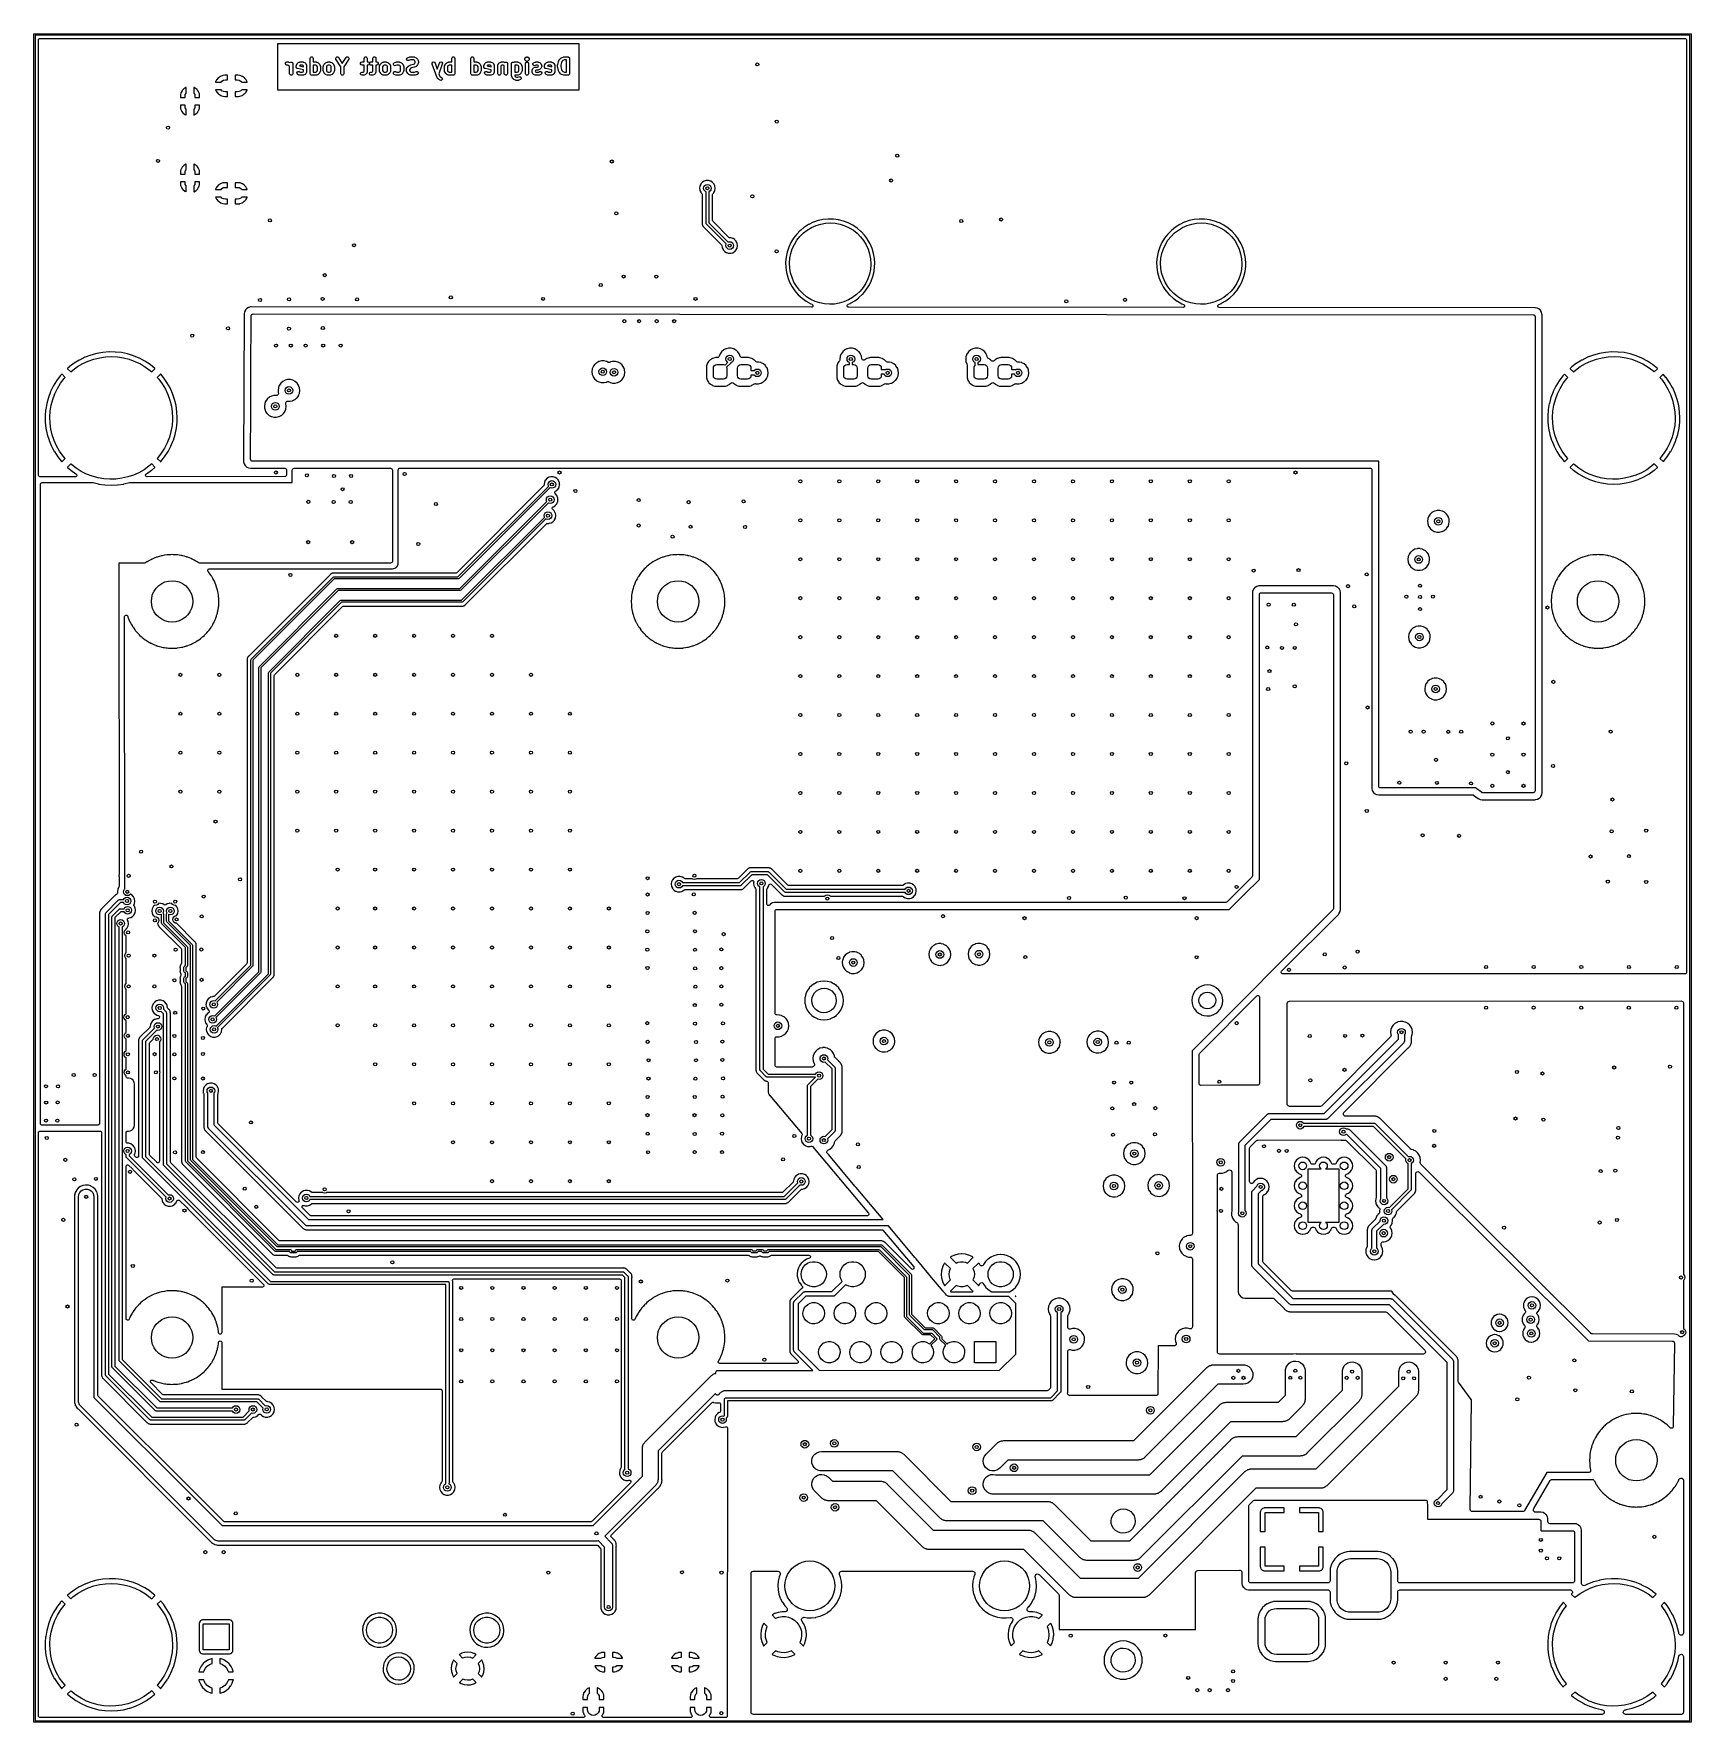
# Model space of a CAD drawing. Extents: x 0 to 4.25, y -4.33 to 0.
import ezdxf

# ---------------------------------------------------------------- set-up
doc = ezdxf.new("R2010")
doc.units = 0
doc.header["$MEASUREMENT"] = 0
doc.layers.add('BLACK', color=7, linetype='CONTINUOUS')

msp = doc.modelspace()

# ---------------------------------------------------------------- linework, layer by layer
at = {"layer": 'BLACK', "linetype": 'CONTINUOUS'}
for p, q in [((-0.002, 0), (-0.0014, 0.0014)), ((-0.002, -4.3307), (-0.002, 0)), ((-0.0014, 0.0014), (0, 0.002)), ((0, 0.002), (4.252, 0.002)), ((4.252, 0.002), (4.2534, 0.0014)), ((4.2534, 0.0014), (4.2539, 0)), ((4.2539, 0), (4.2539, -4.3307)), ((0.002, -0.002), (0.002, -4.3287)), ((4.25, -0.002), (0.002, -0.002)), ((0.01, -0.014), (0.0104, -0.0122)), ((0.01, -1.1314), (0.01, -0.014)), ((0.0104, -0.0122), (0.0115, -0.0108)), ((0.0115, -0.0108), (0.0131, -0.0101)), ((0.0131, -0.0101), (0.014, -0.01)), ((0.014, -0.01), (4.238, -0.01)), ((0.6244, -0.0236), (0.6243, -0.0238)), ((0.6243, -0.0238), (0.6243, -0.1416)), ((0.6249, -0.0235), (0.6244, -0.0236)), ((1.3985, -0.0235), (0.6249, -0.0235)), ((1.3986, -0.0236), (1.3985, -0.0235)), ((1.3988, -0.0241), (1.3986, -0.0236)), ((1.3988, -0.1419), (1.3988, -0.0241)), ((4.238, -0.01), (4.2397, -0.0104)), ((4.2397, -0.0104), (4.2411, -0.0115)), ((4.2411, -0.0115), (4.2419, -0.0131)), ((4.2419, -0.0131), (4.242, -0.014)), ((4.242, -0.014), (4.242, -2.4072)), ((4.25, -4.3287), (4.25, -0.002)), ((0.6441, -0.0732), (0.6455, -0.0712)), ((0.6441, -0.0756), (0.6441, -0.0732)), ((0.6455, -0.0776), (0.6441, -0.0756)), ((0.6455, -0.0712), (0.6478, -0.0705)), ((0.6478, -0.0783), (0.6455, -0.0776)), ((0.6478, -0.0705), (0.6516, -0.0705)), ((0.6507, -0.0783), (0.6478, -0.0783)), ((0.653, -0.0795), (0.6507, -0.0783)), ((0.6516, -0.0705), (0.6524, -0.0707)), ((0.6524, -0.0707), (0.6533, -0.0709)), ((0.654, -0.0805), (0.653, -0.0795)), ((0.6533, -0.0709), (0.6559, -0.0721)), ((0.6551, -0.0828), (0.654, -0.0805)), ((0.6551, -0.1006), (0.6551, -0.0828)), ((0.6559, -0.0721), (0.6579, -0.0707)), ((0.6559, -0.0721), (0.6559, -0.0721)), ((0.6579, -0.0707), (0.6603, -0.0707)), ((0.6603, -0.0707), (0.6623, -0.0721)), ((0.6623, -0.0721), (0.663, -0.0744)), ((0.663, -0.0744), (0.663, -0.1006)), ((0.672, -0.08), (0.6723, -0.0792)), ((0.672, -0.0838), (0.672, -0.08)), ((0.6721, -0.084), (0.672, -0.0838)), ((0.672, -0.0842), (0.6721, -0.084)), ((0.6725, -0.0851), (0.672, -0.0842)), ((0.6723, -0.0792), (0.6724, -0.0783)), ((0.6724, -0.0783), (0.6743, -0.0745)), ((0.6728, -0.0861), (0.6725, -0.0851)), ((0.673, -0.0862), (0.6728, -0.0861)), ((0.6731, -0.0864), (0.673, -0.0862)), ((0.6739, -0.0869), (0.6731, -0.0864)), ((0.6743, -0.0745), (0.6752, -0.0736)), ((0.6743, -0.0745), (0.6743, -0.0745)), ((0.6743, -0.0745), (0.6743, -0.0745)), ((0.6752, -0.0736), (0.676, -0.0728)), ((0.676, -0.0728), (0.676, -0.0728)), ((0.676, -0.0728), (0.6761, -0.0728)), ((0.6761, -0.0728), (0.6798, -0.0709)), ((0.6798, -0.0709), (0.6807, -0.0707)), ((0.6808, -0.0792), (0.6801, -0.0806)), ((0.6801, -0.0806), (0.6908, -0.0827)), ((0.6807, -0.0707), (0.6816, -0.0705)), ((0.6825, -0.0783), (0.6808, -0.0792)), ((0.6816, -0.0705), (0.6891, -0.0705)), ((0.6881, -0.0783), (0.6825, -0.0783)), ((0.6899, -0.0792), (0.6881, -0.0783)), ((0.6891, -0.0705), (0.6899, -0.0707)), ((0.6899, -0.0707), (0.6908, -0.0709)), ((0.6908, -0.081), (0.6899, -0.0792)), ((0.6908, -0.0709), (0.6946, -0.0728)), ((0.6908, -0.0827), (0.6908, -0.081)), ((0.6946, -0.0728), (0.6946, -0.0728)), ((0.6946, -0.0728), (0.6946, -0.0728)), ((0.6946, -0.0728), (0.6955, -0.0736)), ((0.6955, -0.0736), (0.6963, -0.0745)), ((0.6963, -0.0745), (0.6963, -0.0745)), ((0.6963, -0.0745), (0.6963, -0.0745)), ((0.6963, -0.0745), (0.6982, -0.0783)), ((0.6982, -0.0783), (0.6984, -0.0792)), ((0.6984, -0.0792), (0.6986, -0.08)), ((0.6986, -0.08), (0.6986, -0.095)), ((0.7076, -0.0613), (0.7084, -0.059)), ((0.7076, -0.1006), (0.7076, -0.0613)), ((0.7084, -0.059), (0.7104, -0.0575)), ((0.7104, -0.0575), (0.7128, -0.0575)), ((0.7128, -0.0575), (0.7148, -0.059)), ((0.7148, -0.059), (0.7155, -0.0613)), ((0.7155, -0.0613), (0.7155, -0.0705)), ((0.7155, -0.0705), (0.7228, -0.0705)), ((0.7163, -0.0783), (0.7155, -0.0787)), ((0.7155, -0.0787), (0.7155, -0.0963)), ((0.7219, -0.0783), (0.7163, -0.0783)), ((0.7242, -0.0795), (0.7219, -0.0783)), ((0.7228, -0.0705), (0.7237, -0.0707)), ((0.7237, -0.0707), (0.7246, -0.0709)), ((0.7252, -0.0805), (0.7242, -0.0795)), ((0.7246, -0.0709), (0.7283, -0.0728)), ((0.7264, -0.0828), (0.7252, -0.0805)), ((0.7264, -0.0922), (0.7264, -0.0828)), ((0.7283, -0.0728), (0.7288, -0.0732)), ((0.7288, -0.0732), (0.7294, -0.0735)), ((0.7294, -0.0735), (0.7312, -0.0754)), ((0.7312, -0.0754), (0.7315, -0.0759)), ((0.7315, -0.0759), (0.732, -0.0764)), ((0.732, -0.0764), (0.7338, -0.0801)), ((0.7338, -0.0801), (0.734, -0.081)), ((0.734, -0.081), (0.7343, -0.0819)), ((0.7343, -0.0819), (0.7343, -0.0931)), ((0.7414, -0.0819), (0.7417, -0.081)), ((0.7414, -0.0931), (0.7414, -0.0819)), ((0.7417, -0.081), (0.7418, -0.0801)), ((0.7418, -0.0801), (0.7437, -0.0764)), ((0.7437, -0.0764), (0.7441, -0.0759)), ((0.7441, -0.0759), (0.7444, -0.0754)), ((0.7444, -0.0754), (0.7463, -0.0735)), ((0.7463, -0.0735), (0.7469, -0.0732)), ((0.7469, -0.0732), (0.7473, -0.0728)), ((0.7473, -0.0728), (0.7511, -0.0709)), ((0.7504, -0.0805), (0.7493, -0.0828)), ((0.7493, -0.0828), (0.7493, -0.0922)), ((0.7514, -0.0795), (0.7504, -0.0805)), ((0.7511, -0.0709), (0.752, -0.0707)), ((0.7537, -0.0783), (0.7514, -0.0795)), ((0.752, -0.0707), (0.7528, -0.0705)), ((0.7528, -0.0705), (0.7584, -0.0705)), ((0.7575, -0.0783), (0.7537, -0.0783)), ((0.7599, -0.0795), (0.7575, -0.0783)), ((0.7584, -0.0705), (0.7593, -0.0707)), ((0.7593, -0.0707), (0.7602, -0.0709)), ((0.7608, -0.0805), (0.7599, -0.0795)), ((0.7602, -0.0709), (0.764, -0.0728)), ((0.762, -0.0828), (0.7608, -0.0805)), ((0.762, -0.0922), (0.762, -0.0828)), ((0.764, -0.0728), (0.7644, -0.0732)), ((0.7644, -0.0732), (0.765, -0.0735)), ((0.765, -0.0735), (0.7669, -0.0754)), ((0.7669, -0.0754), (0.7671, -0.0759)), ((0.7671, -0.0759), (0.7676, -0.0764)), ((0.7676, -0.0764), (0.7695, -0.0801)), ((0.7695, -0.0801), (0.7696, -0.081)), ((0.7696, -0.081), (0.7699, -0.0819)), ((0.7699, -0.0819), (0.7699, -0.0931)), ((0.7733, -0.061), (0.7742, -0.0588)), ((0.7739, -0.0634), (0.7733, -0.061)), ((0.7864, -0.083), (0.7739, -0.0634)), ((0.7742, -0.0588), (0.7762, -0.0575)), ((0.7762, -0.0575), (0.7786, -0.0576)), ((0.7786, -0.0576), (0.7805, -0.0592)), ((0.7805, -0.0592), (0.7903, -0.0746)), ((0.7864, -0.1006), (0.7864, -0.083)), ((0.7903, -0.0746), (0.8001, -0.0592)), ((0.8068, -0.0634), (0.7943, -0.083)), ((0.7943, -0.083), (0.7943, -0.1006)), ((0.8001, -0.0592), (0.802, -0.0576)), ((0.802, -0.0576), (0.8044, -0.0575)), ((0.8044, -0.0575), (0.8065, -0.0588)), ((0.8065, -0.0588), (0.8074, -0.061)), ((0.8074, -0.061), (0.8068, -0.0634)), ((0.8372, -0.0732), (0.8386, -0.0712)), ((0.8372, -0.0756), (0.8372, -0.0732)), ((0.8386, -0.0776), (0.8372, -0.0756)), ((0.8386, -0.0712), (0.8409, -0.0705)), ((0.8409, -0.0783), (0.8386, -0.0776)), ((0.8409, -0.0705), (0.8464, -0.0705)), ((0.8464, -0.0783), (0.8409, -0.0783)), ((0.8464, -0.0613), (0.8471, -0.059)), ((0.8464, -0.0705), (0.8464, -0.0613)), ((0.8464, -0.0941), (0.8464, -0.0783)), ((0.8471, -0.059), (0.8491, -0.0575)), ((0.8491, -0.0575), (0.8515, -0.0575)), ((0.8515, -0.0575), (0.8535, -0.059)), ((0.8535, -0.059), (0.8542, -0.0613)), ((0.8542, -0.0613), (0.8542, -0.0705)), ((0.8542, -0.0705), (0.8559, -0.0705)), ((0.8559, -0.0783), (0.8542, -0.0783)), ((0.8542, -0.0783), (0.8542, -0.095)), ((0.8559, -0.0705), (0.8582, -0.0712)), ((0.8582, -0.0776), (0.8559, -0.0783)), ((0.8582, -0.0712), (0.8597, -0.0732)), ((0.8597, -0.0756), (0.8582, -0.0776)), ((0.8597, -0.0732), (0.8611, -0.0712)), ((0.8597, -0.0756), (0.8597, -0.0732)), ((0.8597, -0.0732), (0.8597, -0.0756)), ((0.8611, -0.0776), (0.8597, -0.0756)), ((0.8611, -0.0712), (0.8634, -0.0705)), ((0.8634, -0.0783), (0.8611, -0.0776)), ((0.8634, -0.0705), (0.8689, -0.0705)), ((0.8689, -0.0783), (0.8634, -0.0783)), ((0.8689, -0.0613), (0.8696, -0.059)), ((0.8689, -0.0705), (0.8689, -0.0613)), ((0.8689, -0.0941), (0.8689, -0.0783)), ((0.8696, -0.059), (0.8716, -0.0575)), ((0.8716, -0.0575), (0.874, -0.0575)), ((0.874, -0.0575), (0.876, -0.059)), ((0.876, -0.059), (0.8767, -0.0613)), ((0.8767, -0.0613), (0.8767, -0.0705)), ((0.8767, -0.0705), (0.8784, -0.0705)), ((0.8784, -0.0783), (0.8767, -0.0783)), ((0.8767, -0.0783), (0.8767, -0.095)), ((0.8784, -0.0705), (0.8807, -0.0712)), ((0.8807, -0.0776), (0.8784, -0.0783)), ((0.8807, -0.0712), (0.8822, -0.0732)), ((0.8822, -0.0756), (0.8807, -0.0776)), ((0.8822, -0.0732), (0.8822, -0.0756)), ((0.8857, -0.0819), (0.886, -0.081)), ((0.8857, -0.0931), (0.8857, -0.0819)), ((0.886, -0.081), (0.8862, -0.0801)), ((0.8862, -0.0801), (0.888, -0.0764)), ((0.888, -0.0764), (0.8885, -0.0759)), ((0.8885, -0.0759), (0.8888, -0.0754)), ((0.8888, -0.0754), (0.8906, -0.0735)), ((0.8906, -0.0735), (0.8912, -0.0732)), ((0.8912, -0.0732), (0.8917, -0.0728)), ((0.8917, -0.0728), (0.8954, -0.0709)), ((0.8948, -0.0805), (0.8936, -0.0828)), ((0.8936, -0.0828), (0.8936, -0.0922)), ((0.8958, -0.0795), (0.8948, -0.0805)), ((0.8954, -0.0709), (0.8963, -0.0707)), ((0.8981, -0.0783), (0.8958, -0.0795)), ((0.8963, -0.0707), (0.8972, -0.0705)), ((0.8972, -0.0705), (0.9028, -0.0705)), ((0.9019, -0.0783), (0.8981, -0.0783)), ((0.9042, -0.0795), (0.9019, -0.0783)), ((0.9028, -0.0705), (0.9037, -0.0707)), ((0.9037, -0.0707), (0.9046, -0.0709)), ((0.9052, -0.0805), (0.9042, -0.0795)), ((0.9046, -0.0709), (0.9083, -0.0728)), ((0.9064, -0.0828), (0.9052, -0.0805)), ((0.9064, -0.0922), (0.9064, -0.0828)), ((0.9083, -0.0728), (0.9088, -0.0732)), ((0.9088, -0.0732), (0.9093, -0.0735)), ((0.9093, -0.0735), (0.9112, -0.0754)), ((0.9112, -0.0754), (0.9115, -0.0759)), ((0.9115, -0.0759), (0.9119, -0.0764)), ((0.9119, -0.0764), (0.9138, -0.0801)), ((0.9138, -0.0801), (0.914, -0.081)), ((0.914, -0.081), (0.9142, -0.0819)), ((0.9142, -0.0819), (0.9142, -0.0931)), ((0.9214, -0.0769), (0.9218, -0.0745)), ((0.9225, -0.079), (0.9214, -0.0769)), ((0.9218, -0.0745), (0.9235, -0.0728)), ((0.9247, -0.0802), (0.9225, -0.079)), ((0.9235, -0.0728), (0.9273, -0.0709)), ((0.9271, -0.0798), (0.9247, -0.0802)), ((0.93, -0.0783), (0.9271, -0.0798)), ((0.9273, -0.0709), (0.9282, -0.0707)), ((0.9282, -0.0707), (0.929, -0.0705)), ((0.929, -0.0705), (0.9365, -0.0705)), ((0.9356, -0.0783), (0.93, -0.0783)), ((0.938, -0.0795), (0.9356, -0.0783)), ((0.9365, -0.0705), (0.9374, -0.0707)), ((0.9374, -0.0707), (0.9383, -0.0709)), ((0.9389, -0.0805), (0.938, -0.0795)), ((0.9383, -0.0709), (0.9421, -0.0728)), ((0.9401, -0.0828), (0.9389, -0.0805)), ((0.9401, -0.0922), (0.9401, -0.0828)), ((0.9421, -0.0728), (0.9425, -0.0732)), ((0.9425, -0.0732), (0.9431, -0.0735)), ((0.9431, -0.0735), (0.945, -0.0754)), ((0.945, -0.0754), (0.9452, -0.0759)), ((0.9452, -0.0759), (0.9457, -0.0764)), ((0.9457, -0.0764), (0.9476, -0.0801)), ((0.9476, -0.0801), (0.9477, -0.081)), ((0.9477, -0.081), (0.948, -0.0819)), ((0.948, -0.0819), (0.948, -0.0931)), ((0.9551, -0.0632), (0.9558, -0.0609)), ((0.9559, -0.0655), (0.9551, -0.0632)), ((0.9555, -0.0876), (0.9574, -0.0839)), ((0.9558, -0.0609), (0.9578, -0.0594)), ((0.9579, -0.0669), (0.9559, -0.0655)), ((0.9574, -0.0839), (0.9578, -0.0834)), ((0.9578, -0.0594), (0.9634, -0.0575)), ((0.9578, -0.0834), (0.9581, -0.0829)), ((0.9603, -0.0669), (0.9579, -0.0669)), ((0.9581, -0.0829), (0.96, -0.081)), ((0.96, -0.081), (0.9606, -0.0807)), ((0.9653, -0.0652), (0.9603, -0.0669)), ((0.9606, -0.0807), (0.961, -0.0803)), ((0.961, -0.0803), (0.9648, -0.0784)), ((0.9634, -0.0575), (0.9641, -0.0575)), ((0.9641, -0.0575), (0.9647, -0.0573)), ((0.9647, -0.0573), (0.974, -0.0573)), ((0.9648, -0.0784), (0.9652, -0.0783)), ((0.9679, -0.0856), (0.9651, -0.087)), ((0.9652, -0.0783), (0.9656, -0.0781)), ((0.9731, -0.0652), (0.9653, -0.0652)), ((0.9656, -0.0781), (0.9727, -0.0763)), ((0.975, -0.0838), (0.9679, -0.0856)), ((0.9727, -0.0763), (0.9755, -0.0749)), ((0.9755, -0.0664), (0.9731, -0.0652)), ((0.974, -0.0573), (0.9749, -0.0576)), ((0.9749, -0.0576), (0.9758, -0.0578)), ((0.9754, -0.0836), (0.975, -0.0838)), ((0.9758, -0.0835), (0.9754, -0.0836)), ((0.9764, -0.0674), (0.9755, -0.0664)), ((0.9755, -0.0749), (0.9764, -0.0739)), ((0.9758, -0.0578), (0.9796, -0.0596)), ((0.9796, -0.0817), (0.9758, -0.0835)), ((0.9776, -0.0697), (0.9764, -0.0674)), ((0.9764, -0.0739), (0.9776, -0.0716)), ((0.9776, -0.0716), (0.9776, -0.0697)), ((0.9796, -0.0596), (0.98, -0.0601)), ((0.98, -0.0812), (0.9796, -0.0817)), ((0.98, -0.0601), (0.9806, -0.0604)), ((0.9806, -0.0809), (0.98, -0.0812)), ((0.9806, -0.0604), (0.9824, -0.0622)), ((0.9824, -0.0791), (0.9806, -0.0809)), ((0.9824, -0.0622), (0.9827, -0.0628)), ((0.9827, -0.0785), (0.9824, -0.0791)), ((0.9827, -0.0628), (0.9832, -0.0633)), ((0.9832, -0.078), (0.9827, -0.0785)), ((0.9832, -0.0633), (0.9851, -0.067)), ((0.9851, -0.0743), (0.9832, -0.078)), ((0.9851, -0.067), (0.9852, -0.0679)), ((0.9852, -0.0734), (0.9851, -0.0743)), ((0.9852, -0.0679), (0.9855, -0.0688)), ((0.9855, -0.0725), (0.9852, -0.0734)), ((0.9855, -0.0688), (0.9855, -0.0725)), ((1.0209, -0.0733), (1.0223, -0.0713)), ((1.021, -0.0757), (1.0209, -0.0733)), ((1.0303, -0.102), (1.021, -0.0757)), ((1.0223, -0.0713), (1.0246, -0.0705)), ((1.0246, -0.0705), (1.0269, -0.0711)), ((1.0269, -0.0711), (1.0284, -0.0731)), ((1.0284, -0.0731), (1.034, -0.0889)), ((1.034, -0.0889), (1.0397, -0.0731)), ((1.0471, -0.0757), (1.0382, -0.1006)), ((1.0397, -0.0731), (1.0412, -0.0711)), ((1.0412, -0.0711), (1.0435, -0.0705)), ((1.0435, -0.0705), (1.0458, -0.0713)), ((1.0458, -0.0713), (1.0472, -0.0733)), ((1.0472, -0.0733), (1.0471, -0.0757)), ((1.0526, -0.0819), (1.0529, -0.081)), ((1.0526, -0.0931), (1.0526, -0.0819)), ((1.0529, -0.081), (1.053, -0.0801)), ((1.053, -0.0801), (1.0549, -0.0764)), ((1.0549, -0.0764), (1.0553, -0.0759)), ((1.0553, -0.0759), (1.0556, -0.0754)), ((1.0556, -0.0754), (1.0575, -0.0735)), ((1.0575, -0.0735), (1.0581, -0.0732)), ((1.0581, -0.0732), (1.0585, -0.0728)), ((1.0585, -0.0728), (1.0623, -0.0709)), ((1.0616, -0.0805), (1.0605, -0.0828)), ((1.0605, -0.0828), (1.0605, -0.0922)), ((1.0626, -0.0795), (1.0616, -0.0805)), ((1.0623, -0.0709), (1.0632, -0.0707)), ((1.065, -0.0783), (1.0626, -0.0795)), ((1.0632, -0.0707), (1.064, -0.0705)), ((1.064, -0.0705), (1.0713, -0.0705)), ((1.0706, -0.0783), (1.065, -0.0783)), ((1.0713, -0.0787), (1.0706, -0.0783)), ((1.0713, -0.0613), (1.0721, -0.059)), ((1.0713, -0.0705), (1.0713, -0.0613)), ((1.0713, -0.0963), (1.0713, -0.0787)), ((1.0721, -0.059), (1.0741, -0.0575)), ((1.0741, -0.0575), (1.0765, -0.0575)), ((1.0765, -0.0575), (1.0785, -0.059)), ((1.0785, -0.059), (1.0792, -0.0613)), ((1.0792, -0.0613), (1.0792, -0.1006)), ((1.1201, -0.0613), (1.1208, -0.059)), ((1.1201, -0.1006), (1.1201, -0.0613)), ((1.1208, -0.059), (1.1228, -0.0575)), ((1.1228, -0.0575), (1.1252, -0.0575)), ((1.1252, -0.0575), (1.1272, -0.059)), ((1.1272, -0.059), (1.128, -0.0613)), ((1.128, -0.0613), (1.128, -0.0705)), ((1.128, -0.0705), (1.1353, -0.0705)), ((1.1287, -0.0783), (1.128, -0.0787)), ((1.128, -0.0787), (1.128, -0.0963)), ((1.1343, -0.0783), (1.1287, -0.0783)), ((1.1367, -0.0795), (1.1343, -0.0783)), ((1.1353, -0.0705), (1.1361, -0.0707)), ((1.1361, -0.0707), (1.137, -0.0709)), ((1.1377, -0.0805), (1.1367, -0.0795)), ((1.137, -0.0709), (1.1408, -0.0728)), ((1.1388, -0.0828), (1.1377, -0.0805)), ((1.1388, -0.0922), (1.1388, -0.0828)), ((1.1408, -0.0728), (1.1412, -0.0732)), ((1.1412, -0.0732), (1.1418, -0.0735)), ((1.1418, -0.0735), (1.1437, -0.0754)), ((1.1437, -0.0754), (1.144, -0.0759)), ((1.144, -0.0759), (1.1444, -0.0764)), ((1.1444, -0.0764), (1.1463, -0.0801)), ((1.1463, -0.0801), (1.1464, -0.081)), ((1.1464, -0.081), (1.1467, -0.0819)), ((1.1467, -0.0819), (1.1467, -0.0931)), ((1.1538, -0.08), (1.1541, -0.0792)), ((1.1538, -0.0838), (1.1538, -0.08)), ((1.1539, -0.084), (1.1538, -0.0838)), ((1.1539, -0.0842), (1.1539, -0.084)), ((1.1543, -0.0851), (1.1539, -0.0842)), ((1.1541, -0.0792), (1.1542, -0.0783)), ((1.1542, -0.0783), (1.1561, -0.0745)), ((1.1546, -0.0861), (1.1543, -0.0851)), ((1.1548, -0.0862), (1.1546, -0.0861)), ((1.1549, -0.0864), (1.1548, -0.0862)), ((1.1557, -0.0869), (1.1549, -0.0864)), ((1.1561, -0.0745), (1.1561, -0.0745)), ((1.1561, -0.0745), (1.1562, -0.0745)), ((1.1562, -0.0745), (1.157, -0.0736)), ((1.157, -0.0736), (1.1578, -0.0728)), ((1.1578, -0.0728), (1.1579, -0.0728)), ((1.1579, -0.0728), (1.1616, -0.0709)), ((1.1579, -0.0728), (1.1579, -0.0728)), ((1.1616, -0.0709), (1.1625, -0.0707)), ((1.1626, -0.0792), (1.1619, -0.0806)), ((1.1619, -0.0806), (1.1726, -0.0827)), ((1.1625, -0.0707), (1.1634, -0.0705)), ((1.1643, -0.0783), (1.1626, -0.0792)), ((1.1634, -0.0705), (1.1709, -0.0705)), ((1.17, -0.0783), (1.1643, -0.0783)), ((1.1717, -0.0792), (1.17, -0.0783)), ((1.1709, -0.0705), (1.1718, -0.0707)), ((1.1726, -0.081), (1.1717, -0.0792)), ((1.1718, -0.0707), (1.1726, -0.0709)), ((1.1726, -0.0709), (1.1764, -0.0728)), ((1.1726, -0.0827), (1.1726, -0.081)), ((1.1764, -0.0728), (1.1764, -0.0728)), ((1.1764, -0.0728), (1.1764, -0.0728)), ((1.1764, -0.0728), (1.1773, -0.0736)), ((1.1773, -0.0736), (1.1781, -0.0745)), ((1.1781, -0.0745), (1.1781, -0.0745)), ((1.1781, -0.0745), (1.1782, -0.0745)), ((1.1782, -0.0745), (1.18, -0.0783)), ((1.18, -0.0783), (1.1802, -0.0792)), ((1.1802, -0.0792), (1.1804, -0.08)), ((1.1804, -0.08), (1.1804, -0.095)), ((1.1894, -0.08), (1.1897, -0.0792)), ((1.1894, -0.1006), (1.1894, -0.08)), ((1.1897, -0.0792), (1.1899, -0.0783)), ((1.1899, -0.0783), (1.1917, -0.0745)), ((1.1917, -0.0745), (1.1918, -0.0745)), ((1.1918, -0.0745), (1.1926, -0.0736)), ((1.1918, -0.0745), (1.1918, -0.0745)), ((1.1926, -0.0736), (1.1934, -0.0728)), ((1.1934, -0.0728), (1.1935, -0.0728)), ((1.1935, -0.0728), (1.1972, -0.0709)), ((1.1935, -0.0728), (1.1935, -0.0728)), ((1.1972, -0.0709), (1.1982, -0.0707)), ((1.1982, -0.0792), (1.1973, -0.081)), ((1.1973, -0.081), (1.1973, -0.1006)), ((1.1982, -0.0707), (1.199, -0.0705)), ((1.1999, -0.0783), (1.1982, -0.0792)), ((1.199, -0.0705), (1.2046, -0.0705)), ((1.2037, -0.0783), (1.1999, -0.0783)), ((1.2061, -0.0795), (1.2037, -0.0783)), ((1.2046, -0.0705), (1.2055, -0.0707)), ((1.2055, -0.0707), (1.2064, -0.0709)), ((1.2063, -0.0798), (1.2061, -0.0795)), ((1.2063, -0.1006), (1.2063, -0.0798)), ((1.2064, -0.0709), (1.2078, -0.0716)), ((1.2078, -0.0716), (1.209, -0.0707)), ((1.209, -0.0707), (1.2115, -0.0707)), ((1.2115, -0.0707), (1.2134, -0.0721)), ((1.2134, -0.0721), (1.2142, -0.0744)), ((1.2142, -0.0744), (1.2142, -0.1006)), ((1.2251, -0.0744), (1.2258, -0.0721)), ((1.2251, -0.1063), (1.2251, -0.0744)), ((1.2258, -0.0721), (1.2278, -0.0707)), ((1.2278, -0.0707), (1.2302, -0.0707)), ((1.2302, -0.0707), (1.2307, -0.071)), ((1.2307, -0.071), (1.231, -0.0709)), ((1.231, -0.0709), (1.2319, -0.0707)), ((1.2319, -0.0707), (1.2328, -0.0705)), ((1.2328, -0.0705), (1.2403, -0.0705)), ((1.2337, -0.0783), (1.2329, -0.0787)), ((1.2329, -0.0787), (1.2329, -0.0963)), ((1.2393, -0.0783), (1.2337, -0.0783)), ((1.2417, -0.0795), (1.2393, -0.0783)), ((1.2403, -0.0705), (1.2411, -0.0707)), ((1.2411, -0.0707), (1.242, -0.0709)), ((1.2427, -0.0805), (1.2417, -0.0795)), ((1.242, -0.0709), (1.2458, -0.0728)), ((1.2438, -0.0828), (1.2427, -0.0805)), ((1.2438, -0.0922), (1.2438, -0.0828)), ((1.2458, -0.0728), (1.2462, -0.0732)), ((1.2462, -0.0732), (1.2468, -0.0735)), ((1.2468, -0.0735), (1.2487, -0.0754)), ((1.2487, -0.0754), (1.249, -0.0759)), ((1.249, -0.0759), (1.2494, -0.0764)), ((1.2494, -0.0764), (1.2513, -0.0801)), ((1.2513, -0.0801), (1.2514, -0.081)), ((1.2514, -0.081), (1.2517, -0.0819)), ((1.2517, -0.0819), (1.2517, -0.0931)), ((1.2589, -0.0625), (1.2591, -0.062)), ((1.259, -0.0631), (1.2589, -0.0625)), ((1.2589, -0.0638), (1.259, -0.0631)), ((1.2591, -0.0643), (1.2589, -0.0638)), ((1.2591, -0.062), (1.2592, -0.0614)), ((1.2592, -0.0649), (1.2591, -0.0643)), ((1.2592, -0.0614), (1.2597, -0.0609)), ((1.2597, -0.0654), (1.2592, -0.0649)), ((1.2597, -0.0609), (1.26, -0.0604)), ((1.26, -0.0659), (1.2597, -0.0654)), ((1.26, -0.0604), (1.2618, -0.0585)), ((1.2618, -0.0678), (1.26, -0.0659)), ((1.2607, -0.0744), (1.2614, -0.0721)), ((1.2607, -0.1006), (1.2607, -0.0744)), ((1.2614, -0.0721), (1.2634, -0.0707)), ((1.2618, -0.0585), (1.2624, -0.0582)), ((1.2624, -0.0681), (1.2618, -0.0678)), ((1.2624, -0.0582), (1.2628, -0.0578)), ((1.2628, -0.0685), (1.2624, -0.0681)), ((1.2628, -0.0578), (1.2632, -0.0577)), ((1.2632, -0.0686), (1.2628, -0.0685)), ((1.2632, -0.0577), (1.2634, -0.0575)), ((1.2634, -0.0688), (1.2632, -0.0686)), ((1.2634, -0.0575), (1.2637, -0.0575)), ((1.2637, -0.0688), (1.2634, -0.0688)), ((1.2634, -0.0707), (1.2658, -0.0707)), ((1.2637, -0.0575), (1.264, -0.0574)), ((1.264, -0.0689), (1.2637, -0.0688)), ((1.264, -0.0574), (1.2646, -0.0575)), ((1.2646, -0.0688), (1.264, -0.0689)), ((1.2646, -0.0575), (1.2652, -0.0574)), ((1.2652, -0.0689), (1.2646, -0.0688)), ((1.2652, -0.0574), (1.2655, -0.0575)), ((1.2655, -0.0688), (1.2652, -0.0689)), ((1.2655, -0.0575), (1.2658, -0.0575)), ((1.2658, -0.0688), (1.2655, -0.0688)), ((1.2658, -0.0575), (1.2661, -0.0577)), ((1.2661, -0.0686), (1.2658, -0.0688)), ((1.2658, -0.0707), (1.2678, -0.0721)), ((1.2661, -0.0577), (1.2664, -0.0578)), ((1.2664, -0.0685), (1.2661, -0.0686)), ((1.2664, -0.0578), (1.2669, -0.0582)), ((1.2669, -0.0681), (1.2664, -0.0685)), ((1.2669, -0.0582), (1.2674, -0.0585)), ((1.2674, -0.0678), (1.2669, -0.0681)), ((1.2674, -0.0585), (1.2693, -0.0604)), ((1.2693, -0.0659), (1.2674, -0.0678)), ((1.2678, -0.0721), (1.2686, -0.0744)), ((1.2686, -0.0744), (1.2686, -0.1006)), ((1.2693, -0.0604), (1.2696, -0.0609)), ((1.2696, -0.0654), (1.2693, -0.0659)), ((1.2696, -0.0609), (1.27, -0.0614)), ((1.27, -0.0649), (1.2696, -0.0654)), ((1.27, -0.0614), (1.2701, -0.062)), ((1.2701, -0.0643), (1.27, -0.0649)), ((1.2701, -0.062), (1.2704, -0.0625)), ((1.2704, -0.0638), (1.2701, -0.0643)), ((1.2704, -0.0625), (1.2703, -0.0631)), ((1.2703, -0.0631), (1.2704, -0.0638)), ((1.2795, -0.0769), (1.2799, -0.0745)), ((1.2806, -0.079), (1.2795, -0.0769)), ((1.2799, -0.0745), (1.2816, -0.0728)), ((1.2827, -0.0802), (1.2806, -0.079)), ((1.2807, -0.0867), (1.2816, -0.0859)), ((1.2816, -0.0728), (1.2854, -0.0709)), ((1.2816, -0.0859), (1.2854, -0.084)), ((1.2816, -0.0859), (1.2816, -0.0859)), ((1.2816, -0.0859), (1.2816, -0.0859)), ((1.2851, -0.0798), (1.2827, -0.0802)), ((1.2881, -0.0783), (1.2851, -0.0798)), ((1.2854, -0.0709), (1.2863, -0.0707)), ((1.2854, -0.084), (1.2863, -0.0839)), ((1.2863, -0.0707), (1.2871, -0.0705)), ((1.2863, -0.0839), (1.2871, -0.0836)), ((1.2871, -0.0705), (1.2928, -0.0705)), ((1.2871, -0.0836), (1.2918, -0.0836)), ((1.2918, -0.0783), (1.2881, -0.0783)), ((1.2936, -0.0792), (1.2918, -0.0783)), ((1.2918, -0.0836), (1.2936, -0.0827)), ((1.2928, -0.0705), (1.2936, -0.0707)), ((1.2936, -0.0707), (1.2945, -0.0709)), ((1.2944, -0.081), (1.2936, -0.0792)), ((1.2936, -0.0827), (1.2944, -0.081)), ((1.2944, -0.081), (1.2944, -0.081)), ((1.2945, -0.0709), (1.2983, -0.0728)), ((1.2983, -0.0728), (1.2983, -0.0728)), ((1.2983, -0.0728), (1.2983, -0.0728)), ((1.2983, -0.0728), (1.2992, -0.0736)), ((1.2992, -0.0736), (1.3, -0.0745)), ((1.3, -0.0745), (1.3, -0.0745)), ((1.3, -0.0745), (1.3, -0.0745)), ((1.3, -0.0745), (1.3019, -0.0783)), ((1.3019, -0.0837), (1.3, -0.0874)), ((1.3019, -0.0783), (1.302, -0.0792)), ((1.302, -0.0828), (1.3019, -0.0837)), ((1.302, -0.0792), (1.3023, -0.08)), ((1.3023, -0.0819), (1.302, -0.0828)), ((1.3023, -0.08), (1.3023, -0.0819)), ((1.3094, -0.08), (1.3097, -0.0792)), ((1.3094, -0.0838), (1.3094, -0.08)), ((1.3095, -0.084), (1.3094, -0.0838)), ((1.3095, -0.0842), (1.3095, -0.084)), ((1.3099, -0.0851), (1.3095, -0.0842)), ((1.3097, -0.0792), (1.3098, -0.0783)), ((1.3098, -0.0783), (1.3117, -0.0745)), ((1.3102, -0.0861), (1.3099, -0.0851)), ((1.3104, -0.0862), (1.3102, -0.0861)), ((1.3105, -0.0864), (1.3104, -0.0862)), ((1.3114, -0.0869), (1.3105, -0.0864)), ((1.3117, -0.0745), (1.3126, -0.0736)), ((1.3117, -0.0745), (1.3117, -0.0745)), ((1.3117, -0.0745), (1.3117, -0.0745)), ((1.3126, -0.0736), (1.3134, -0.0728)), ((1.3134, -0.0728), (1.3135, -0.0728)), ((1.3135, -0.0728), (1.3172, -0.0709)), ((1.3135, -0.0728), (1.3135, -0.0728)), ((1.3172, -0.0709), (1.3181, -0.0707)), ((1.3182, -0.0792), (1.3175, -0.0806)), ((1.3175, -0.0806), (1.3282, -0.0827)), ((1.3181, -0.0707), (1.319, -0.0705)), ((1.3199, -0.0783), (1.3182, -0.0792)), ((1.319, -0.0705), (1.3265, -0.0705)), ((1.3256, -0.0783), (1.3199, -0.0783)), ((1.3273, -0.0792), (1.3256, -0.0783)), ((1.3265, -0.0705), (1.3274, -0.0707)), ((1.3282, -0.081), (1.3273, -0.0792)), ((1.3274, -0.0707), (1.3283, -0.0709)), ((1.3282, -0.0827), (1.3282, -0.081)), ((1.3283, -0.0709), (1.332, -0.0728)), ((1.332, -0.0728), (1.332, -0.0728)), ((1.332, -0.0728), (1.3321, -0.0728)), ((1.3321, -0.0728), (1.3329, -0.0736)), ((1.3329, -0.0736), (1.3337, -0.0745)), ((1.3337, -0.0745), (1.3337, -0.0745)), ((1.3337, -0.0745), (1.3338, -0.0745)), ((1.3338, -0.0745), (1.3356, -0.0783)), ((1.3356, -0.0783), (1.3358, -0.0792)), ((1.3358, -0.0792), (1.3361, -0.08)), ((1.3361, -0.08), (1.3361, -0.095)), ((1.3432, -0.0781), (1.3433, -0.0777)), ((1.3432, -0.0838), (1.3432, -0.0781)), ((1.3433, -0.0842), (1.3432, -0.0838)), ((1.3433, -0.0772), (1.3452, -0.0697)), ((1.3433, -0.0777), (1.3433, -0.0772)), ((1.3433, -0.0847), (1.3433, -0.0842)), ((1.3452, -0.0922), (1.3433, -0.0847)), ((1.3452, -0.0697), (1.3454, -0.0693)), ((1.3454, -0.0693), (1.3455, -0.0689)), ((1.3455, -0.0689), (1.3474, -0.0651)), ((1.3474, -0.0651), (1.3478, -0.0647)), ((1.3478, -0.0647), (1.3481, -0.0641)), ((1.3481, -0.0641), (1.3518, -0.0604)), ((1.3527, -0.072), (1.3511, -0.0786)), ((1.3511, -0.0786), (1.3511, -0.0833)), ((1.3511, -0.0833), (1.3527, -0.0899)), ((1.3518, -0.0604), (1.3526, -0.06)), ((1.3526, -0.06), (1.3534, -0.0594)), ((1.3541, -0.0692), (1.3527, -0.072)), ((1.3534, -0.0594), (1.359, -0.0575)), ((1.3567, -0.0666), (1.3541, -0.0692)), ((1.3609, -0.0652), (1.3567, -0.0666)), ((1.359, -0.0575), (1.3596, -0.0575)), ((1.3596, -0.0575), (1.3602, -0.0573)), ((1.3602, -0.0573), (1.3696, -0.0573)), ((1.3657, -0.0652), (1.3609, -0.0652)), ((1.3657, -0.0967), (1.3657, -0.0652)), ((1.3696, -0.0573), (1.3702, -0.0575)), ((1.3702, -0.0575), (1.3708, -0.0575)), ((1.3708, -0.0575), (1.3713, -0.0579)), ((1.3713, -0.0579), (1.3719, -0.0581)), ((1.3719, -0.0581), (1.3723, -0.0586)), ((1.3723, -0.0586), (1.3728, -0.059)), ((1.3728, -0.059), (1.373, -0.0596)), ((1.373, -0.0596), (1.3734, -0.0601)), ((1.3734, -0.0601), (1.3734, -0.0607)), ((1.3734, -0.0607), (1.3736, -0.0613)), ((1.3736, -0.0613), (1.3736, -0.1006)), ((0.465, -0.1214), (0.4649, -0.1218)), ((0.4649, -0.1218), (0.4651, -0.1219)), ((0.4676, -0.1165), (0.465, -0.1214)), ((0.4651, -0.1219), (0.4789, -0.1219)), ((0.4679, -0.1161), (0.4676, -0.1165)), ((0.4719, -0.1115), (0.4679, -0.1161)), ((0.4723, -0.1112), (0.4719, -0.1115)), ((0.4773, -0.1078), (0.4723, -0.1112)), ((0.4777, -0.1075), (0.4773, -0.1078)), ((0.4835, -0.1054), (0.4777, -0.1075)), ((0.4789, -0.1219), (0.4812, -0.1196)), ((0.4812, -0.1196), (0.4855, -0.1174)), ((0.4839, -0.1053), (0.4835, -0.1054)), ((0.4884, -0.1047), (0.4839, -0.1053)), ((0.4855, -0.1174), (0.4902, -0.1167)), ((0.4887, -0.1047), (0.4884, -0.1047)), ((0.4951, -0.1047), (0.4887, -0.1047)), ((0.4902, -0.1167), (0.4954, -0.1167)), ((0.4953, -0.1048), (0.4951, -0.1047)), ((0.4953, -0.105), (0.4953, -0.1048)), ((0.4954, -0.1053), (0.4953, -0.105)), ((0.4954, -0.1167), (0.4954, -0.1053)), ((0.5156, -0.1049), (0.5155, -0.105)), ((0.5155, -0.105), (0.5155, -0.1167)), ((0.5155, -0.1167), (0.5207, -0.1167)), ((0.5161, -0.1047), (0.5156, -0.1049)), ((0.5224, -0.1047), (0.5161, -0.1047)), ((0.5207, -0.1167), (0.5254, -0.1174)), ((0.5226, -0.1047), (0.5224, -0.1047)), ((0.5273, -0.1053), (0.5226, -0.1047)), ((0.5254, -0.1174), (0.5297, -0.1196)), ((0.5278, -0.1055), (0.5273, -0.1053)), ((0.5335, -0.1077), (0.5278, -0.1055)), ((0.5297, -0.1196), (0.532, -0.1219)), ((0.532, -0.1219), (0.5456, -0.1219)), ((0.5339, -0.1079), (0.5335, -0.1077)), ((0.5389, -0.1114), (0.5339, -0.1079)), ((0.5392, -0.1117), (0.5389, -0.1114)), ((0.5432, -0.1163), (0.5392, -0.1117)), ((0.5435, -0.1167), (0.5432, -0.1163)), ((0.546, -0.1216), (0.5435, -0.1167)), ((0.5456, -0.1219), (0.546, -0.1218)), ((0.546, -0.1218), (0.546, -0.1216)), ((0.6559, -0.103), (0.6551, -0.1006)), ((0.6579, -0.1044), (0.6559, -0.103)), ((0.6603, -0.1044), (0.6579, -0.1044)), ((0.6623, -0.103), (0.6603, -0.1044)), ((0.663, -0.1006), (0.6623, -0.103)), ((0.6747, -0.0875), (0.6739, -0.0869)), ((0.6739, -0.0982), (0.675, -0.096)), ((0.6743, -0.1006), (0.6739, -0.0982)), ((0.6761, -0.1023), (0.6743, -0.1006)), ((0.675, -0.0875), (0.6747, -0.0875)), ((0.6752, -0.0876), (0.675, -0.0875)), ((0.675, -0.096), (0.6772, -0.0949)), ((0.6908, -0.0907), (0.6752, -0.0876)), ((0.6798, -0.1042), (0.6761, -0.1023)), ((0.6772, -0.0949), (0.6796, -0.0952)), ((0.6796, -0.0952), (0.6825, -0.0967)), ((0.6807, -0.1043), (0.6798, -0.1042)), ((0.6816, -0.1046), (0.6807, -0.1043)), ((0.6891, -0.1046), (0.6816, -0.1046)), ((0.6825, -0.0967), (0.6881, -0.0967)), ((0.6881, -0.0967), (0.6899, -0.0958)), ((0.6899, -0.1043), (0.6891, -0.1046)), ((0.6899, -0.0958), (0.6908, -0.0941)), ((0.6908, -0.1042), (0.6899, -0.1043)), ((0.6908, -0.0941), (0.6908, -0.0907)), ((0.6946, -0.1023), (0.6908, -0.1042)), ((0.6955, -0.1014), (0.6946, -0.1023)), ((0.6946, -0.1023), (0.6946, -0.1023)), ((0.6946, -0.1023), (0.6946, -0.1023)), ((0.6963, -0.1006), (0.6955, -0.1014)), ((0.6982, -0.0968), (0.6963, -0.1005)), ((0.6963, -0.1005), (0.6963, -0.1006)), ((0.6963, -0.1006), (0.6963, -0.1006)), ((0.6984, -0.0959), (0.6982, -0.0968)), ((0.6986, -0.095), (0.6984, -0.0959)), ((0.7084, -0.103), (0.7076, -0.1006)), ((0.7104, -0.1044), (0.7084, -0.103)), ((0.7128, -0.1044), (0.7104, -0.1044)), ((0.7133, -0.104), (0.7128, -0.1044)), ((0.7136, -0.1042), (0.7133, -0.104)), ((0.7145, -0.1043), (0.7136, -0.1042)), ((0.7153, -0.1046), (0.7145, -0.1043)), ((0.7228, -0.1046), (0.7153, -0.1046)), ((0.7155, -0.0963), (0.7163, -0.0967)), ((0.7163, -0.0967), (0.7219, -0.0967)), ((0.7219, -0.0967), (0.7242, -0.0955)), ((0.7237, -0.1043), (0.7228, -0.1046)), ((0.7246, -0.1042), (0.7237, -0.1043)), ((0.7242, -0.0955), (0.7252, -0.0946)), ((0.7283, -0.1023), (0.7246, -0.1042)), ((0.7252, -0.0946), (0.7264, -0.0922)), ((0.7288, -0.1018), (0.7283, -0.1023)), ((0.7294, -0.1016), (0.7288, -0.1018)), ((0.7312, -0.0997), (0.7294, -0.1016)), ((0.7315, -0.0991), (0.7312, -0.0997)), ((0.732, -0.0987), (0.7315, -0.0991)), ((0.7338, -0.0949), (0.732, -0.0987)), ((0.734, -0.094), (0.7338, -0.0949)), ((0.7343, -0.0931), (0.734, -0.094)), ((0.7417, -0.094), (0.7414, -0.0931)), ((0.7418, -0.0949), (0.7417, -0.094)), ((0.7437, -0.0987), (0.7418, -0.0949)), ((0.7441, -0.0991), (0.7437, -0.0987)), ((0.7444, -0.0997), (0.7441, -0.0991)), ((0.7463, -0.1016), (0.7444, -0.0997)), ((0.7469, -0.1018), (0.7463, -0.1016)), ((0.7473, -0.1023), (0.7469, -0.1018)), ((0.7511, -0.1042), (0.7473, -0.1023)), ((0.7493, -0.0922), (0.7504, -0.0946)), ((0.7504, -0.0946), (0.7514, -0.0955)), ((0.752, -0.1043), (0.7511, -0.1042)), ((0.7514, -0.0955), (0.7537, -0.0967)), ((0.7528, -0.1046), (0.752, -0.1043)), ((0.7584, -0.1046), (0.7528, -0.1046)), ((0.7537, -0.0967), (0.7575, -0.0967)), ((0.7575, -0.0967), (0.7599, -0.0955)), ((0.7593, -0.1043), (0.7584, -0.1046)), ((0.7602, -0.1042), (0.7593, -0.1043)), ((0.7599, -0.0955), (0.7608, -0.0946)), ((0.764, -0.1023), (0.7602, -0.1042)), ((0.7608, -0.0946), (0.762, -0.0922)), ((0.7644, -0.1018), (0.764, -0.1023)), ((0.765, -0.1016), (0.7644, -0.1018)), ((0.7669, -0.0997), (0.765, -0.1016)), ((0.7671, -0.0991), (0.7669, -0.0997)), ((0.7676, -0.0987), (0.7671, -0.0991)), ((0.7695, -0.0949), (0.7676, -0.0987)), ((0.7696, -0.094), (0.7695, -0.0949)), ((0.7699, -0.0931), (0.7696, -0.094)), ((0.7871, -0.103), (0.7864, -0.1006)), ((0.7891, -0.1044), (0.7871, -0.103)), ((0.7915, -0.1044), (0.7891, -0.1044)), ((0.7935, -0.103), (0.7915, -0.1044)), ((0.7943, -0.1006), (0.7935, -0.103)), ((0.8372, -0.0994), (0.8386, -0.0975)), ((0.8372, -0.1019), (0.8372, -0.0994)), ((0.8386, -0.1038), (0.8372, -0.1019)), ((0.8386, -0.0975), (0.8409, -0.0967)), ((0.8409, -0.1046), (0.8386, -0.1038)), ((0.8409, -0.0967), (0.8438, -0.0967)), ((0.8447, -0.1046), (0.8409, -0.1046)), ((0.8438, -0.0967), (0.8455, -0.0958)), ((0.8455, -0.1043), (0.8447, -0.1046)), ((0.8455, -0.0958), (0.8464, -0.0941)), ((0.8464, -0.1042), (0.8455, -0.1043)), ((0.8502, -0.1023), (0.8464, -0.1042)), ((0.8511, -0.1014), (0.8502, -0.1023)), ((0.8502, -0.1023), (0.8502, -0.1023)), ((0.8502, -0.1023), (0.8502, -0.1023)), ((0.8519, -0.1006), (0.8511, -0.1014)), ((0.852, -0.1005), (0.8519, -0.1006)), ((0.8519, -0.1006), (0.8519, -0.1006)), ((0.8538, -0.0968), (0.852, -0.1005)), ((0.854, -0.0959), (0.8538, -0.0968)), ((0.8542, -0.095), (0.854, -0.0959)), ((0.8597, -0.0994), (0.8611, -0.0975)), ((0.8597, -0.1019), (0.8597, -0.0994)), ((0.8611, -0.1038), (0.8597, -0.1019)), ((0.8611, -0.0975), (0.8634, -0.0967)), ((0.8634, -0.1046), (0.8611, -0.1038)), ((0.8634, -0.0967), (0.8662, -0.0967)), ((0.8672, -0.1046), (0.8634, -0.1046)), ((0.8662, -0.0967), (0.868, -0.0958)), ((0.868, -0.1043), (0.8672, -0.1046)), ((0.868, -0.0958), (0.8689, -0.0941)), ((0.8689, -0.1042), (0.868, -0.1043)), ((0.8727, -0.1023), (0.8689, -0.1042)), ((0.8736, -0.1014), (0.8727, -0.1023)), ((0.8727, -0.1023), (0.8727, -0.1023)), ((0.8727, -0.1023), (0.8727, -0.1023)), ((0.8744, -0.1006), (0.8736, -0.1014)), ((0.8763, -0.0968), (0.8744, -0.1005)), ((0.8744, -0.1005), (0.8744, -0.1006)), ((0.8744, -0.1006), (0.8744, -0.1006)), ((0.8765, -0.0959), (0.8763, -0.0968)), ((0.8767, -0.095), (0.8765, -0.0959)), ((0.886, -0.094), (0.8857, -0.0931)), ((0.8862, -0.0949), (0.886, -0.094)), ((0.888, -0.0987), (0.8862, -0.0949)), ((0.8885, -0.0991), (0.888, -0.0987)), ((0.8888, -0.0997), (0.8885, -0.0991)), ((0.8906, -0.1016), (0.8888, -0.0997)), ((0.8912, -0.1018), (0.8906, -0.1016)), ((0.8917, -0.1023), (0.8912, -0.1018)), ((0.8954, -0.1042), (0.8917, -0.1023)), ((0.8936, -0.0922), (0.8948, -0.0946)), ((0.8948, -0.0946), (0.8958, -0.0955)), ((0.8963, -0.1043), (0.8954, -0.1042)), ((0.8958, -0.0955), (0.8981, -0.0967)), ((0.8972, -0.1046), (0.8963, -0.1043)), ((0.9028, -0.1046), (0.8972, -0.1046)), ((0.8981, -0.0967), (0.9019, -0.0967)), ((0.9019, -0.0967), (0.9042, -0.0955)), ((0.9037, -0.1043), (0.9028, -0.1046)), ((0.9046, -0.1042), (0.9037, -0.1043)), ((0.9042, -0.0955), (0.9052, -0.0946)), ((0.9083, -0.1023), (0.9046, -0.1042)), ((0.9052, -0.0946), (0.9064, -0.0922)), ((0.9088, -0.1018), (0.9083, -0.1023)), ((0.9093, -0.1016), (0.9088, -0.1018)), ((0.9112, -0.0997), (0.9093, -0.1016)), ((0.9115, -0.0991), (0.9112, -0.0997)), ((0.9119, -0.0987), (0.9115, -0.0991)), ((0.9138, -0.0949), (0.9119, -0.0987)), ((0.914, -0.094), (0.9138, -0.0949)), ((0.9142, -0.0931), (0.914, -0.094)), ((0.9214, -0.0982), (0.9225, -0.096)), ((0.9218, -0.1006), (0.9214, -0.0982)), ((0.9235, -0.1023), (0.9218, -0.1006)), ((0.9225, -0.096), (0.9247, -0.0949)), ((0.9273, -0.1042), (0.9235, -0.1023)), ((0.9247, -0.0949), (0.9271, -0.0952)), ((0.9271, -0.0952), (0.93, -0.0967)), ((0.9282, -0.1043), (0.9273, -0.1042)), ((0.929, -0.1046), (0.9282, -0.1043)), ((0.9365, -0.1046), (0.929, -0.1046)), ((0.93, -0.0967), (0.9356, -0.0967)), ((0.9356, -0.0967), (0.938, -0.0955)), ((0.9374, -0.1043), (0.9365, -0.1046)), ((0.9383, -0.1042), (0.9374, -0.1043)), ((0.938, -0.0955), (0.9389, -0.0946)), ((0.9421, -0.1023), (0.9383, -0.1042)), ((0.9389, -0.0946), (0.9401, -0.0922)), ((0.9425, -0.1018), (0.9421, -0.1023)), ((0.9431, -0.1016), (0.9425, -0.1018)), ((0.945, -0.0997), (0.9431, -0.1016)), ((0.9452, -0.0991), (0.945, -0.0997)), ((0.9457, -0.0987), (0.9452, -0.0991)), ((0.9476, -0.0949), (0.9457, -0.0987)), ((0.9477, -0.094), (0.9476, -0.0949)), ((0.948, -0.0931), (0.9477, -0.094)), ((0.9551, -0.0894), (0.9554, -0.0885)), ((0.9551, -0.0931), (0.9551, -0.0894)), ((0.9554, -0.094), (0.9551, -0.0931)), ((0.9554, -0.0885), (0.9555, -0.0876)), ((0.9555, -0.0949), (0.9554, -0.094)), ((0.9574, -0.0987), (0.9555, -0.0949)), ((0.9578, -0.0991), (0.9574, -0.0987)), ((0.9581, -0.0997), (0.9578, -0.0991)), ((0.96, -0.1016), (0.9581, -0.0997)), ((0.9606, -0.1018), (0.96, -0.1016)), ((0.961, -0.1023), (0.9606, -0.1018)), ((0.9648, -0.1042), (0.961, -0.1023)), ((0.9642, -0.088), (0.963, -0.0903)), ((0.963, -0.0903), (0.963, -0.0922)), ((0.963, -0.0922), (0.9642, -0.0946)), ((0.9651, -0.087), (0.9642, -0.088)), ((0.9642, -0.0946), (0.9651, -0.0955)), ((0.9657, -0.1043), (0.9648, -0.1042)), ((0.9651, -0.0955), (0.9675, -0.0967)), ((0.9665, -0.1046), (0.9657, -0.1043)), ((0.9759, -0.1046), (0.9665, -0.1046)), ((0.9675, -0.0967), (0.9753, -0.0967)), ((0.9753, -0.0967), (0.9803, -0.095)), ((0.9765, -0.1044), (0.9759, -0.1046)), ((0.9772, -0.1044), (0.9765, -0.1044)), ((0.9828, -0.1025), (0.9772, -0.1044)), ((0.9803, -0.095), (0.9827, -0.095)), ((0.9827, -0.095), (0.9847, -0.0964)), ((0.9847, -0.1011), (0.9828, -0.1025)), ((0.9847, -0.0964), (0.9855, -0.0987)), ((0.9855, -0.0987), (0.9847, -0.1011)), ((1.0304, -0.102), (1.0303, -0.102)), ((1.0304, -0.1021), (1.0304, -0.102)), ((1.0341, -0.1115), (1.0304, -0.1021)), ((1.0346, -0.1121), (1.0341, -0.1115)), ((1.035, -0.1128), (1.0346, -0.1121)), ((1.0369, -0.1147), (1.035, -0.1128)), ((1.0374, -0.115), (1.0369, -0.1147)), ((1.0379, -0.1154), (1.0374, -0.115)), ((1.0416, -0.1173), (1.0379, -0.1154)), ((1.0382, -0.1006), (1.0411, -0.1078)), ((1.0411, -0.1078), (1.042, -0.1087)), ((1.044, -0.1177), (1.0416, -0.1173)), ((1.042, -0.1087), (1.0452, -0.1102)), ((1.0462, -0.1165), (1.044, -0.1177)), ((1.0452, -0.1102), (1.0469, -0.112)), ((1.0473, -0.1144), (1.0462, -0.1165)), ((1.0469, -0.112), (1.0473, -0.1144)), ((1.0529, -0.094), (1.0526, -0.0931)), ((1.053, -0.0949), (1.0529, -0.094)), ((1.0549, -0.0987), (1.053, -0.0949)), ((1.0553, -0.0991), (1.0549, -0.0987)), ((1.0556, -0.0997), (1.0553, -0.0991)), ((1.0575, -0.1016), (1.0556, -0.0997)), ((1.0581, -0.1018), (1.0575, -0.1016)), ((1.0585, -0.1023), (1.0581, -0.1018)), ((1.0623, -0.1042), (1.0585, -0.1023)), ((1.0605, -0.0922), (1.0616, -0.0946)), ((1.0616, -0.0946), (1.0626, -0.0955)), ((1.0632, -0.1043), (1.0623, -0.1042)), ((1.0626, -0.0955), (1.065, -0.0967)), ((1.064, -0.1046), (1.0632, -0.1043)), ((1.0715, -0.1046), (1.064, -0.1046)), ((1.065, -0.0967), (1.0706, -0.0967)), ((1.0706, -0.0967), (1.0713, -0.0963)), ((1.0724, -0.1043), (1.0715, -0.1046)), ((1.0733, -0.1042), (1.0724, -0.1043)), ((1.0736, -0.104), (1.0733, -0.1042)), ((1.0741, -0.1044), (1.0736, -0.104)), ((1.0765, -0.1044), (1.0741, -0.1044)), ((1.0785, -0.103), (1.0765, -0.1044)), ((1.0792, -0.1006), (1.0785, -0.103)), ((1.1208, -0.103), (1.1201, -0.1006)), ((1.1228, -0.1044), (1.1208, -0.103)), ((1.1252, -0.1044), (1.1228, -0.1044)), ((1.1257, -0.104), (1.1252, -0.1044)), ((1.126, -0.1042), (1.1257, -0.104)), ((1.1269, -0.1043), (1.126, -0.1042)), ((1.1278, -0.1046), (1.1269, -0.1043)), ((1.1353, -0.1046), (1.1278, -0.1046)), ((1.128, -0.0963), (1.1287, -0.0967)), ((1.1287, -0.0967), (1.1343, -0.0967)), ((1.1343, -0.0967), (1.1367, -0.0955)), ((1.1361, -0.1043), (1.1353, -0.1046)), ((1.137, -0.1042), (1.1361, -0.1043)), ((1.1367, -0.0955), (1.1377, -0.0946)), ((1.1408, -0.1023), (1.137, -0.1042)), ((1.1377, -0.0946), (1.1388, -0.0922)), ((1.1412, -0.1018), (1.1408, -0.1023)), ((1.1418, -0.1016), (1.1412, -0.1018)), ((1.1437, -0.0997), (1.1418, -0.1016)), ((1.144, -0.0991), (1.1437, -0.0997)), ((1.1444, -0.0987), (1.144, -0.0991)), ((1.1463, -0.0949), (1.1444, -0.0987)), ((1.1464, -0.094), (1.1463, -0.0949)), ((1.1467, -0.0931), (1.1464, -0.094)), ((1.1565, -0.0875), (1.1557, -0.0869)), ((1.1558, -0.0982), (1.1568, -0.096)), ((1.1562, -0.1006), (1.1558, -0.0982)), ((1.1579, -0.1023), (1.1562, -0.1006)), ((1.1568, -0.0875), (1.1565, -0.0875)), ((1.157, -0.0876), (1.1568, -0.0875)), ((1.1568, -0.096), (1.159, -0.0949)), ((1.1726, -0.0907), (1.157, -0.0876)), ((1.1616, -0.1042), (1.1579, -0.1023)), ((1.159, -0.0949), (1.1614, -0.0952)), ((1.1614, -0.0952), (1.1643, -0.0967)), ((1.1625, -0.1043), (1.1616, -0.1042)), ((1.1634, -0.1046), (1.1625, -0.1043)), ((1.1709, -0.1046), (1.1634, -0.1046)), ((1.1643, -0.0967), (1.17, -0.0967)), ((1.17, -0.0967), (1.1717, -0.0958)), ((1.1718, -0.1043), (1.1709, -0.1046)), ((1.1717, -0.0958), (1.1726, -0.0941)), ((1.1726, -0.1042), (1.1718, -0.1043)), ((1.1726, -0.0941), (1.1726, -0.0907)), ((1.1764, -0.1023), (1.1726, -0.1042)), ((1.1773, -0.1014), (1.1764, -0.1023)), ((1.1764, -0.1023), (1.1764, -0.1023)), ((1.1764, -0.1023), (1.1764, -0.1023)), ((1.1781, -0.1006), (1.1773, -0.1014)), ((1.1782, -0.1005), (1.1781, -0.1006)), ((1.1781, -0.1006), (1.1781, -0.1006)), ((1.18, -0.0968), (1.1782, -0.1005)), ((1.1802, -0.0959), (1.18, -0.0968)), ((1.1804, -0.095), (1.1802, -0.0959)), ((1.1902, -0.103), (1.1894, -0.1006)), ((1.1922, -0.1044), (1.1902, -0.103)), ((1.1946, -0.1044), (1.1922, -0.1044)), ((1.1966, -0.103), (1.1946, -0.1044)), ((1.1973, -0.1006), (1.1966, -0.103)), ((1.2071, -0.103), (1.2063, -0.1006)), ((1.209, -0.1044), (1.2071, -0.103)), ((1.2115, -0.1044), (1.209, -0.1044)), ((1.2134, -0.103), (1.2115, -0.1044)), ((1.2142, -0.1006), (1.2134, -0.103)), ((1.2253, -0.1071), (1.2251, -0.1063)), ((1.2255, -0.108), (1.2253, -0.1071)), ((1.2274, -0.1118), (1.2255, -0.108)), ((1.2278, -0.1122), (1.2274, -0.1118)), ((1.2281, -0.1128), (1.2278, -0.1122)), ((1.23, -0.1147), (1.2281, -0.1128)), ((1.2305, -0.115), (1.23, -0.1147)), ((1.231, -0.1154), (1.2305, -0.115)), ((1.2348, -0.1173), (1.231, -0.1154)), ((1.2329, -0.0963), (1.2337, -0.0967)), ((1.2403, -0.1046), (1.2329, -0.1046)), ((1.2329, -0.1046), (1.2329, -0.1053)), ((1.2329, -0.1053), (1.2341, -0.1077)), ((1.2337, -0.0967), (1.2393, -0.0967)), ((1.2341, -0.1077), (1.2351, -0.1087)), ((1.2356, -0.1174), (1.2348, -0.1173)), ((1.2351, -0.1087), (1.2374, -0.1098)), ((1.2365, -0.1177), (1.2356, -0.1174)), ((1.2421, -0.1177), (1.2365, -0.1177)), ((1.2374, -0.1098), (1.2412, -0.1098)), ((1.2393, -0.0967), (1.2417, -0.0955)), ((1.2411, -0.1043), (1.2403, -0.1046)), ((1.242, -0.1042), (1.2411, -0.1043)), ((1.2412, -0.1098), (1.2441, -0.1084)), ((1.2417, -0.0955), (1.2427, -0.0946)), ((1.2458, -0.1023), (1.242, -0.1042)), ((1.243, -0.1174), (1.2421, -0.1177)), ((1.2427, -0.0946), (1.2438, -0.0922)), ((1.2439, -0.1173), (1.243, -0.1174)), ((1.2476, -0.1154), (1.2439, -0.1173)), ((1.2441, -0.1084), (1.2465, -0.108)), ((1.2462, -0.1018), (1.2458, -0.1023)), ((1.2468, -0.1016), (1.2462, -0.1018)), ((1.2465, -0.108), (1.2487, -0.1091)), ((1.2487, -0.0997), (1.2468, -0.1016)), ((1.2494, -0.1137), (1.2476, -0.1154)), ((1.249, -0.0991), (1.2487, -0.0997)), ((1.2487, -0.1091), (1.2498, -0.1113)), ((1.2494, -0.0987), (1.249, -0.0991)), ((1.2513, -0.0949), (1.2494, -0.0987)), ((1.2498, -0.1113), (1.2494, -0.1137)), ((1.2514, -0.094), (1.2513, -0.0949)), ((1.2517, -0.0931), (1.2514, -0.094)), ((1.2614, -0.103), (1.2607, -0.1006)), ((1.2634, -0.1044), (1.2614, -0.103)), ((1.2658, -0.1044), (1.2634, -0.1044)), ((1.2678, -0.103), (1.2658, -0.1044)), ((1.2686, -0.1006), (1.2678, -0.103)), ((1.2776, -0.0931), (1.2778, -0.0923)), ((1.2776, -0.095), (1.2776, -0.0931)), ((1.2778, -0.0959), (1.2776, -0.095)), ((1.2778, -0.0923), (1.278, -0.0914)), ((1.278, -0.0968), (1.2778, -0.0959)), ((1.278, -0.0914), (1.2799, -0.0876)), ((1.2799, -0.1005), (1.278, -0.0968)), ((1.2799, -0.0876), (1.2807, -0.0867)), ((1.2799, -0.0876), (1.2799, -0.0876)), ((1.2799, -0.0876), (1.2799, -0.0876)), ((1.2799, -0.1006), (1.2799, -0.1005)), ((1.2807, -0.1014), (1.2799, -0.1006)), ((1.2799, -0.1006), (1.2799, -0.1006)), ((1.2816, -0.1023), (1.2807, -0.1014)), ((1.2854, -0.1042), (1.2816, -0.1023)), ((1.2816, -0.1023), (1.2816, -0.1023)), ((1.2816, -0.1023), (1.2816, -0.1023)), ((1.2863, -0.0923), (1.2854, -0.0941)), ((1.2854, -0.0941), (1.2854, -0.0941)), ((1.2854, -0.0941), (1.2863, -0.0958)), ((1.2863, -0.1043), (1.2854, -0.1042)), ((1.2881, -0.0915), (1.2863, -0.0923)), ((1.2863, -0.0958), (1.2881, -0.0967)), ((1.2871, -0.1046), (1.2863, -0.1043)), ((1.2946, -0.1046), (1.2871, -0.1046)), ((1.2928, -0.0915), (1.2881, -0.0915)), ((1.2881, -0.0967), (1.2937, -0.0967)), ((1.2936, -0.0912), (1.2928, -0.0915)), ((1.2945, -0.091), (1.2936, -0.0912)), ((1.2937, -0.0967), (1.2966, -0.0952)), ((1.2983, -0.0892), (1.2945, -0.091)), ((1.2955, -0.1043), (1.2946, -0.1046)), ((1.2964, -0.1042), (1.2955, -0.1043)), ((1.3001, -0.1023), (1.2964, -0.1042)), ((1.2966, -0.0952), (1.299, -0.0949)), ((1.2992, -0.0883), (1.2983, -0.0891)), ((1.2983, -0.0891), (1.2983, -0.0891)), ((1.2983, -0.0891), (1.2983, -0.0892)), ((1.299, -0.0949), (1.3012, -0.096)), ((1.3, -0.0875), (1.2992, -0.0883)), ((1.3, -0.0874), (1.3, -0.0874)), ((1.3, -0.0874), (1.3, -0.0875)), ((1.3019, -0.1006), (1.3001, -0.1023)), ((1.3012, -0.096), (1.3023, -0.0982)), ((1.3023, -0.0982), (1.3019, -0.1006)), ((1.3122, -0.0875), (1.3114, -0.0869)), ((1.3114, -0.0982), (1.3124, -0.096)), ((1.3117, -0.1006), (1.3114, -0.0982)), ((1.3135, -0.1023), (1.3117, -0.1006)), ((1.3124, -0.0875), (1.3122, -0.0875)), ((1.3126, -0.0876), (1.3124, -0.0875)), ((1.3124, -0.096), (1.3146, -0.0949)), ((1.3282, -0.0907), (1.3126, -0.0876)), ((1.3172, -0.1042), (1.3135, -0.1023)), ((1.3146, -0.0949), (1.317, -0.0952)), ((1.317, -0.0952), (1.3199, -0.0967)), ((1.3181, -0.1043), (1.3172, -0.1042)), ((1.319, -0.1046), (1.3181, -0.1043)), ((1.3265, -0.1046), (1.319, -0.1046)), ((1.3199, -0.0967), (1.3256, -0.0967)), ((1.3256, -0.0967), (1.3273, -0.0958)), ((1.3274, -0.1043), (1.3265, -0.1046)), ((1.3273, -0.0958), (1.3282, -0.0941)), ((1.3283, -0.1042), (1.3274, -0.1043)), ((1.3282, -0.0941), (1.3282, -0.0907)), ((1.332, -0.1023), (1.3283, -0.1042)), ((1.3321, -0.1023), (1.332, -0.1023)), ((1.332, -0.1023), (1.332, -0.1023)), ((1.3329, -0.1014), (1.3321, -0.1023)), ((1.3337, -0.1006), (1.3329, -0.1014)), ((1.3338, -0.1005), (1.3337, -0.1006)), ((1.3337, -0.1006), (1.3337, -0.1006)), ((1.3356, -0.0968), (1.3338, -0.1005)), ((1.3358, -0.0959), (1.3356, -0.0968)), ((1.3361, -0.095), (1.3358, -0.0959)), ((1.3454, -0.0926), (1.3452, -0.0922)), ((1.3455, -0.093), (1.3454, -0.0926)), ((1.3474, -0.0968), (1.3455, -0.093)), ((1.3478, -0.0972), (1.3474, -0.0968)), ((1.3481, -0.0978), (1.3478, -0.0972)), ((1.3518, -0.1016), (1.3481, -0.0978)), ((1.3526, -0.102), (1.3518, -0.1016)), ((1.3534, -0.1025), (1.3526, -0.102)), ((1.3527, -0.0899), (1.3541, -0.0927)), ((1.359, -0.1044), (1.3534, -0.1025)), ((1.3541, -0.0927), (1.3567, -0.0953)), ((1.3567, -0.0953), (1.3609, -0.0967)), ((1.3596, -0.1044), (1.359, -0.1044)), ((1.3602, -0.1046), (1.3596, -0.1044)), ((1.3696, -0.1046), (1.3602, -0.1046)), ((1.3609, -0.0967), (1.3657, -0.0967)), ((1.3702, -0.1044), (1.3696, -0.1046)), ((1.3708, -0.1044), (1.3702, -0.1044)), ((1.3713, -0.104), (1.3708, -0.1044)), ((1.3719, -0.1038), (1.3713, -0.104)), ((1.3723, -0.1033), (1.3719, -0.1038)), ((1.3728, -0.103), (1.3723, -0.1033)), ((1.373, -0.1024), (1.3728, -0.103)), ((1.3734, -0.1019), (1.373, -0.1024)), ((1.3736, -0.1006), (1.3734, -0.1012)), ((1.3734, -0.1012), (1.3734, -0.1019)), ((0.3745, -0.1551), (0.3744, -0.1556)), ((0.3744, -0.1556), (0.3744, -0.1607)), ((0.3744, -0.1607), (0.3746, -0.1612)), ((0.3759, -0.1496), (0.3745, -0.1551)), ((0.3746, -0.1612), (0.3747, -0.1613)), ((0.3747, -0.1613), (0.3864, -0.1613)), ((0.3761, -0.1491), (0.3759, -0.1496)), ((0.3789, -0.1441), (0.3761, -0.1491)), ((0.3792, -0.1437), (0.3789, -0.1441)), ((0.3831, -0.1395), (0.3792, -0.1437)), ((0.3835, -0.1391), (0.3831, -0.1395)), ((0.3883, -0.1361), (0.3835, -0.1391)), ((0.3864, -0.1585), (0.3871, -0.1541)), ((0.3864, -0.1613), (0.3864, -0.1585)), ((0.3871, -0.1541), (0.3891, -0.1507)), ((0.3886, -0.1359), (0.3883, -0.1361)), ((0.389, -0.1359), (0.3886, -0.1359)), ((0.3891, -0.1363), (0.389, -0.1359)), ((0.3891, -0.1507), (0.3891, -0.1363)), ((0.3891, -0.1363), (0.3891, -0.1363)), ((0.4093, -0.1361), (0.4092, -0.1363)), ((0.4092, -0.1363), (0.4092, -0.1507)), ((0.4092, -0.1507), (0.4112, -0.1541)), ((0.4097, -0.1361), (0.4093, -0.1361)), ((0.4123, -0.1373), (0.4097, -0.1361)), ((0.4112, -0.1541), (0.412, -0.1585)), ((0.412, -0.1585), (0.412, -0.1613)), ((0.412, -0.1613), (0.4233, -0.1613)), ((0.4127, -0.1376), (0.4123, -0.1373)), ((0.4172, -0.1413), (0.4127, -0.1376)), ((0.4175, -0.1416), (0.4172, -0.1413)), ((0.4179, -0.1421), (0.4175, -0.1416)), ((0.4185, -0.1431), (0.4179, -0.1421)), ((0.4209, -0.1463), (0.4185, -0.1431)), ((0.4211, -0.1467), (0.4209, -0.1463)), ((0.4233, -0.1521), (0.4211, -0.1467)), ((0.4234, -0.1525), (0.4233, -0.1521)), ((0.4233, -0.1613), (0.4238, -0.1611)), ((0.4239, -0.1568), (0.4234, -0.1525)), ((0.4238, -0.1611), (0.4239, -0.161)), ((0.4239, -0.1571), (0.4239, -0.1568)), ((0.4239, -0.161), (0.4239, -0.1571)), ((0.4653, -0.142), (0.4649, -0.1421)), ((0.4649, -0.1421), (0.4649, -0.1423)), ((0.4649, -0.1423), (0.4674, -0.1471)), ((0.4789, -0.142), (0.4653, -0.142)), ((0.4674, -0.1471), (0.4677, -0.1475)), ((0.4677, -0.1475), (0.4717, -0.1521)), ((0.4717, -0.1521), (0.4721, -0.1524)), ((0.4721, -0.1524), (0.4771, -0.156)), ((0.4771, -0.156), (0.4775, -0.1562)), ((0.4775, -0.1562), (0.4832, -0.1584)), ((0.4812, -0.1443), (0.4789, -0.142)), ((0.4855, -0.1464), (0.4812, -0.1443)), ((0.4832, -0.1584), (0.4836, -0.1585)), ((0.4836, -0.1585), (0.4883, -0.1591)), ((0.4902, -0.1472), (0.4855, -0.1464)), ((0.4883, -0.1591), (0.4886, -0.1591)), ((0.4886, -0.1591), (0.4948, -0.1591)), ((0.4954, -0.1472), (0.4902, -0.1472)), ((0.4948, -0.1591), (0.4953, -0.159)), ((0.4953, -0.159), (0.4954, -0.1588)), ((0.4954, -0.1588), (0.4954, -0.1472)), ((0.5207, -0.1472), (0.5155, -0.1472)), ((0.5155, -0.1472), (0.5155, -0.1586)), ((0.5155, -0.1586), (0.5157, -0.159)), ((0.5157, -0.159), (0.5158, -0.1591)), ((0.5158, -0.1591), (0.5223, -0.1591)), ((0.5254, -0.1464), (0.5207, -0.1472)), ((0.5223, -0.1591), (0.5225, -0.1591)), ((0.5225, -0.1591), (0.527, -0.1586)), ((0.5297, -0.1443), (0.5254, -0.1464)), ((0.527, -0.1586), (0.5275, -0.1585)), ((0.5275, -0.1585), (0.5332, -0.1563)), ((0.532, -0.142), (0.5297, -0.1443)), ((0.5459, -0.142), (0.532, -0.142)), ((0.5332, -0.1563), (0.5336, -0.1561)), ((0.5336, -0.1561), (0.5387, -0.1526)), ((0.5387, -0.1526), (0.539, -0.1523)), ((0.539, -0.1523), (0.5431, -0.1478)), ((0.5431, -0.1478), (0.5434, -0.1474)), ((0.5434, -0.1474), (0.5459, -0.1425)), ((0.546, -0.1421), (0.5459, -0.142)), ((0.5459, -0.1425), (0.546, -0.1421)), ((0.6243, -0.1416), (0.6244, -0.1421)), ((0.6244, -0.1421), (0.6246, -0.1422)), ((0.6246, -0.1422), (1.3982, -0.1422)), ((1.3982, -0.1422), (1.3987, -0.142)), ((1.3987, -0.142), (1.3988, -0.1419)), ((0.3745, -0.1815), (0.3744, -0.1816)), ((0.3744, -0.1816), (0.3744, -0.1855)), ((0.3744, -0.1855), (0.3744, -0.1858)), ((0.3744, -0.1858), (0.375, -0.1901)), ((0.375, -0.1813), (0.3745, -0.1815)), ((0.3864, -0.1813), (0.375, -0.1813)), ((0.375, -0.1901), (0.3751, -0.1905)), ((0.3751, -0.1905), (0.3772, -0.1959)), ((0.3772, -0.1959), (0.3775, -0.1963)), ((0.3775, -0.1963), (0.3808, -0.201)), ((0.3808, -0.201), (0.3812, -0.2013)), ((0.3812, -0.2013), (0.3856, -0.205)), ((0.3856, -0.205), (0.386, -0.2053)), ((0.386, -0.2053), (0.3886, -0.2065)), ((0.3864, -0.1841), (0.3864, -0.1813)), ((0.3871, -0.1885), (0.3864, -0.1841)), ((0.3891, -0.1919), (0.3871, -0.1885)), ((0.3886, -0.2065), (0.389, -0.2065)), ((0.389, -0.2065), (0.3891, -0.2063)), ((0.3891, -0.2063), (0.3891, -0.1919)), ((0.4112, -0.1885), (0.4092, -0.1919)), ((0.4092, -0.1919), (0.4092, -0.2063)), ((0.4092, -0.2063), (0.4093, -0.2067)), ((0.4093, -0.2067), (0.4097, -0.2067)), ((0.4097, -0.2067), (0.41, -0.2065)), ((0.41, -0.2065), (0.4149, -0.2035)), ((0.412, -0.1841), (0.4112, -0.1885)), ((0.412, -0.1813), (0.412, -0.1841)), ((0.4236, -0.1813), (0.412, -0.1813)), ((0.4149, -0.2035), (0.4152, -0.2031)), ((0.4152, -0.2031), (0.4192, -0.1989)), ((0.4192, -0.1989), (0.4195, -0.1985)), ((0.4195, -0.1985), (0.4223, -0.1935)), ((0.4223, -0.1935), (0.4224, -0.193)), ((0.4224, -0.193), (0.4239, -0.1875)), ((0.4238, -0.1814), (0.4236, -0.1813)), ((0.4239, -0.1819), (0.4238, -0.1814)), ((0.4239, -0.187), (0.4239, -0.1819)), ((0.4239, -0.1875), (0.4239, -0.187)), ((0.3759, -0.3464), (0.3745, -0.352)), ((0.3761, -0.346), (0.3759, -0.3464)), ((0.3789, -0.3409), (0.3761, -0.346)), ((0.3792, -0.3405), (0.3789, -0.3409)), ((0.3831, -0.3363), (0.3792, -0.3405)), ((0.3835, -0.336), (0.3831, -0.3363)), ((0.3883, -0.3329), (0.3835, -0.336)), ((0.3886, -0.3328), (0.3883, -0.3329)), ((0.389, -0.3328), (0.3886, -0.3328)), ((0.3891, -0.3331), (0.389, -0.3328)), ((0.3891, -0.3332), (0.3891, -0.3331)), ((0.3891, -0.3475), (0.3891, -0.3332)), ((0.4093, -0.3329), (0.4092, -0.3331)), ((0.4092, -0.3331), (0.4092, -0.3475)), ((0.4097, -0.333), (0.4093, -0.3329)), ((0.4123, -0.3342), (0.4097, -0.333)), ((0.4127, -0.3344), (0.4123, -0.3342)), ((0.4172, -0.3381), (0.4127, -0.3344)), ((0.4175, -0.3385), (0.4172, -0.3381)), ((0.4209, -0.3431), (0.4175, -0.3385)), ((0.4211, -0.3436), (0.4209, -0.3431)), ((0.4233, -0.3489), (0.4211, -0.3436)), ((0.3745, -0.352), (0.3744, -0.3525)), ((0.3744, -0.3525), (0.3744, -0.3575)), ((0.3744, -0.3575), (0.3746, -0.358)), ((0.3745, -0.3783), (0.3744, -0.3785)), ((0.3744, -0.3785), (0.3744, -0.3824)), ((0.3744, -0.3824), (0.3744, -0.3826)), ((0.3744, -0.3826), (0.375, -0.3869)), ((0.375, -0.3782), (0.3745, -0.3783)), ((0.3746, -0.358), (0.3747, -0.3581)), ((0.3747, -0.3581), (0.3864, -0.3581)), ((0.3864, -0.3782), (0.375, -0.3782)), ((0.375, -0.3869), (0.3751, -0.3874)), ((0.3751, -0.3874), (0.3772, -0.3927)), ((0.3864, -0.3554), (0.3871, -0.351)), ((0.3864, -0.3581), (0.3864, -0.3554)), ((0.3864, -0.3809), (0.3864, -0.3782)), ((0.3871, -0.3853), (0.3864, -0.3809)), ((0.3871, -0.351), (0.3891, -0.3475)), ((0.3891, -0.3888), (0.3871, -0.3853)), ((0.3891, -0.4032), (0.3891, -0.3888)), ((0.4092, -0.3475), (0.4112, -0.351)), ((0.4112, -0.3853), (0.4092, -0.3888)), ((0.4092, -0.3888), (0.4092, -0.4031)), ((0.4112, -0.351), (0.412, -0.3554)), ((0.412, -0.3809), (0.4112, -0.3853)), ((0.412, -0.3554), (0.412, -0.3581)), ((0.412, -0.3581), (0.4233, -0.3581)), ((0.4236, -0.3782), (0.412, -0.3782)), ((0.412, -0.3782), (0.412, -0.3809)), ((0.4223, -0.3903), (0.4224, -0.3899)), ((0.4224, -0.3899), (0.4239, -0.3843)), ((0.4234, -0.3494), (0.4233, -0.3489)), ((0.4233, -0.3581), (0.4238, -0.358)), ((0.4239, -0.3537), (0.4234, -0.3494)), ((0.4238, -0.3783), (0.4236, -0.3782)), ((0.4238, -0.358), (0.4239, -0.3578)), ((0.4239, -0.3788), (0.4238, -0.3783)), ((0.4239, -0.3539), (0.4239, -0.3537)), ((0.4239, -0.3578), (0.4239, -0.3539)), ((0.4239, -0.3838), (0.4239, -0.3788)), ((0.4239, -0.3843), (0.4239, -0.3838)), ((0.4719, -0.3871), (0.4679, -0.3917)), ((0.4723, -0.3868), (0.4719, -0.3871)), ((0.4773, -0.3834), (0.4723, -0.3868)), ((0.4777, -0.3831), (0.4773, -0.3834)), ((0.4835, -0.381), (0.4777, -0.3831)), ((0.4839, -0.3809), (0.4835, -0.381)), ((0.4884, -0.3803), (0.4839, -0.3809)), ((0.4887, -0.3803), (0.4884, -0.3803)), ((0.4951, -0.3803), (0.4887, -0.3803)), ((0.4953, -0.3804), (0.4951, -0.3803)), ((0.4953, -0.3806), (0.4953, -0.3804)), ((0.4954, -0.3809), (0.4953, -0.3806)), ((0.4954, -0.3923), (0.4954, -0.3809)), ((0.5156, -0.3805), (0.5155, -0.3806)), ((0.5155, -0.3806), (0.5155, -0.3923)), ((0.5161, -0.3803), (0.5156, -0.3805)), ((0.5224, -0.3803), (0.5161, -0.3803)), ((0.5226, -0.3803), (0.5224, -0.3803)), ((0.5273, -0.3809), (0.5226, -0.3803)), ((0.5278, -0.381), (0.5273, -0.3809)), ((0.5335, -0.3833), (0.5278, -0.381)), ((0.5339, -0.3835), (0.5335, -0.3833)), ((0.5389, -0.387), (0.5339, -0.3835)), ((0.5392, -0.3873), (0.5389, -0.387)), ((0.5432, -0.3919), (0.5392, -0.3873)), ((1.7085, -0.389), (1.7077, -0.394)), ((1.7087, -0.3885), (1.7085, -0.389)), ((1.7109, -0.3838), (1.7087, -0.3885)), ((1.7112, -0.3834), (1.7109, -0.3838)), ((1.7146, -0.3795), (1.7112, -0.3834)), ((1.715, -0.3792), (1.7146, -0.3795)), ((1.7193, -0.3764), (1.715, -0.3792)), ((1.7186, -0.3908), (1.7208, -0.3876)), ((1.7198, -0.3762), (1.7193, -0.3764)), ((1.7247, -0.3748), (1.7198, -0.3762)), ((1.7208, -0.3876), (1.724, -0.3855)), ((1.724, -0.3855), (1.7277, -0.3847)), ((1.7253, -0.3747), (1.7247, -0.3748)), ((1.7304, -0.3748), (1.7253, -0.3747)), ((1.7277, -0.3847), (1.7315, -0.3855)), ((1.7309, -0.3748), (1.7304, -0.3748)), ((1.7358, -0.3763), (1.7309, -0.3748)), ((1.7315, -0.3855), (1.7347, -0.3876)), ((1.7347, -0.3876), (1.7368, -0.3908)), ((1.7364, -0.3765), (1.7358, -0.3763)), ((1.7407, -0.3793), (1.7364, -0.3765)), ((1.7411, -0.3797), (1.7407, -0.3793)), ((1.7444, -0.3836), (1.7411, -0.3797)), ((1.7447, -0.384), (1.7444, -0.3836)), ((1.7468, -0.3887), (1.7447, -0.384)), ((1.747, -0.3892), (1.7468, -0.3887)), ((1.7477, -0.3944), (1.747, -0.3892)), ((0.3772, -0.3927), (0.3775, -0.3932)), ((0.3775, -0.3932), (0.3808, -0.3978)), ((0.3808, -0.3978), (0.3812, -0.3982)), ((0.3812, -0.3982), (0.3856, -0.4019)), ((0.3856, -0.4019), (0.386, -0.4021)), ((0.386, -0.4021), (0.3886, -0.4033)), ((0.3886, -0.4033), (0.389, -0.4034)), ((0.389, -0.4034), (0.3891, -0.4032)), ((0.4092, -0.4031), (0.4093, -0.4035)), ((0.4093, -0.4035), (0.4097, -0.4035)), ((0.4097, -0.4035), (0.41, -0.4034)), ((0.41, -0.4034), (0.4149, -0.4003)), ((0.4149, -0.4003), (0.4152, -0.4)), ((0.4152, -0.4), (0.4177, -0.3974)), ((0.4177, -0.3974), (0.4192, -0.3958)), ((0.4192, -0.3957), (0.4195, -0.3954)), ((0.4192, -0.3957), (0.4192, -0.3957)), ((0.4192, -0.3958), (0.4192, -0.3957)), ((0.4195, -0.3954), (0.4223, -0.3903)), ((0.465, -0.397), (0.4649, -0.3974)), ((0.4649, -0.3974), (0.4651, -0.3975)), ((0.4653, -0.4176), (0.4649, -0.4177)), ((0.4649, -0.4177), (0.4649, -0.4179)), ((0.4649, -0.4179), (0.4674, -0.4227)), ((0.4676, -0.3921), (0.465, -0.397)), ((0.4651, -0.3975), (0.4789, -0.3975)), ((0.4789, -0.4176), (0.4653, -0.4176)), ((0.4674, -0.4227), (0.4677, -0.4231)), ((0.4679, -0.3917), (0.4676, -0.3921)), ((0.4677, -0.4231), (0.4717, -0.4277)), ((0.4717, -0.4277), (0.4721, -0.428)), ((0.4721, -0.428), (0.4771, -0.4315)), ((0.4771, -0.4315), (0.4775, -0.4318)), ((0.4775, -0.4318), (0.4832, -0.434)), ((0.4789, -0.3975), (0.4812, -0.3952)), ((0.4812, -0.4199), (0.4789, -0.4176)), ((0.4812, -0.3952), (0.4855, -0.393)), ((0.4855, -0.422), (0.4812, -0.4199)), ((0.4855, -0.393), (0.4902, -0.3923)), ((0.4902, -0.4228), (0.4855, -0.422)), ((0.4902, -0.3923), (0.4954, -0.3923)), ((0.4954, -0.4228), (0.4902, -0.4228)), ((0.4954, -0.4344), (0.4954, -0.4228)), ((0.5155, -0.3923), (0.5207, -0.3923)), ((0.5207, -0.4228), (0.5155, -0.4228)), ((0.5155, -0.4228), (0.5155, -0.4341)), ((0.5207, -0.3923), (0.5254, -0.393)), ((0.5254, -0.422), (0.5207, -0.4228)), ((0.5254, -0.393), (0.5297, -0.3952)), ((0.5297, -0.4199), (0.5254, -0.422)), ((0.5275, -0.4341), (0.5332, -0.4319)), ((0.5297, -0.3952), (0.532, -0.3975)), ((0.532, -0.4176), (0.5297, -0.4199)), ((0.532, -0.3975), (0.5456, -0.3975)), ((0.5459, -0.4176), (0.532, -0.4176)), ((0.5332, -0.4319), (0.5336, -0.4317)), ((0.5336, -0.4317), (0.5387, -0.4282)), ((0.5387, -0.4282), (0.539, -0.4279)), ((0.539, -0.4279), (0.5431, -0.4233)), ((0.5431, -0.4233), (0.5434, -0.423)), ((0.5435, -0.3923), (0.5432, -0.3919)), ((0.5434, -0.423), (0.5459, -0.4181)), ((0.5447, -0.3946), (0.5435, -0.3923)), ((0.5458, -0.3967), (0.5447, -0.3946)), ((0.5456, -0.3975), (0.546, -0.3973)), ((0.546, -0.3972), (0.5458, -0.3967)), ((0.5458, -0.3967), (0.5458, -0.3967)), ((0.5459, -0.4181), (0.546, -0.4176)), ((0.546, -0.4176), (0.5459, -0.4176)), ((0.546, -0.3973), (0.546, -0.3972)), ((1.7077, -0.394), (1.7077, -0.3946)), ((1.7077, -0.3946), (1.7084, -0.3997)), ((1.7084, -0.3997), (1.7085, -0.4002)), ((1.7085, -0.4002), (1.7106, -0.4049)), ((1.7106, -0.4049), (1.7109, -0.4054)), ((1.7109, -0.4054), (1.7133, -0.4082)), ((1.7133, -0.4082), (1.7141, -0.4098)), ((1.7141, -0.4098), (1.7142, -0.4108)), ((1.7142, -0.4108), (1.7142, -0.4836)), ((1.7179, -0.3946), (1.7186, -0.3908)), ((1.7186, -0.3983), (1.7179, -0.3946)), ((1.7208, -0.4015), (1.7186, -0.3983)), ((1.724, -0.4037), (1.7208, -0.4015)), ((1.7242, -0.4037), (1.724, -0.4037)), ((1.7242, -0.4844), (1.7242, -0.4037)), ((1.7315, -0.4037), (1.7312, -0.4037)), ((1.7312, -0.4037), (1.7312, -0.483)), ((1.7347, -0.4015), (1.7315, -0.4037)), ((1.7368, -0.3983), (1.7347, -0.4015)), ((1.7368, -0.3908), (1.7376, -0.3946)), ((1.7376, -0.3946), (1.7368, -0.3983)), ((1.7412, -0.4108), (1.7416, -0.409)), ((1.7412, -0.4772), (1.7412, -0.4108)), ((1.7416, -0.409), (1.7422, -0.4081)), ((1.7422, -0.4081), (1.7441, -0.406)), ((1.7441, -0.406), (1.7444, -0.4055)), ((1.7444, -0.4055), (1.7467, -0.4009)), ((1.7467, -0.4009), (1.7468, -0.4004)), ((1.7468, -0.4004), (1.7477, -0.3952)), ((1.7477, -0.3947), (1.7477, -0.3944)), ((1.7477, -0.3949), (1.7477, -0.3947)), ((1.7477, -0.3952), (1.7477, -0.3949)), ((0.4832, -0.434), (0.4836, -0.4341)), ((0.4836, -0.4341), (0.4883, -0.4347)), ((0.4883, -0.4347), (0.4886, -0.4347)), ((0.4886, -0.4347), (0.4948, -0.4347)), ((0.4948, -0.4347), (0.4953, -0.4346)), ((0.4953, -0.4346), (0.4954, -0.4344)), ((0.5155, -0.4341), (0.5157, -0.4346)), ((0.5157, -0.4346), (0.5158, -0.4347)), ((0.5158, -0.4347), (0.5223, -0.4347)), ((0.5223, -0.4347), (0.5225, -0.4347)), ((0.5225, -0.4347), (0.527, -0.4342)), ((0.527, -0.4342), (0.5275, -0.4341)), ((2.0249, -0.475), (2.0123, -0.4778)), ((2.0252, -0.475), (2.0249, -0.475)), ((2.0381, -0.4737), (2.0252, -0.475)), ((2.0383, -0.4737), (2.0381, -0.4737)), ((2.0512, -0.4739), (2.0383, -0.4737)), ((2.0514, -0.4739), (2.0512, -0.4739)), ((2.0643, -0.4756), (2.0514, -0.4739)), ((2.0645, -0.4756), (2.0643, -0.4756)), ((2.0771, -0.4788), (2.0645, -0.4756)), ((2.9777, -0.475), (2.965, -0.4778)), ((2.9779, -0.475), (2.9777, -0.475)), ((2.9908, -0.4737), (2.9779, -0.475)), ((2.991, -0.4737), (2.9908, -0.4737)), ((3.004, -0.4739), (2.991, -0.4737)), ((3.0042, -0.4739), (3.004, -0.4739)), ((3.017, -0.4756), (3.0042, -0.4739)), ((3.0173, -0.4756), (3.017, -0.4756)), ((3.0298, -0.4788), (3.0173, -0.4756)), ((1.7142, -0.484), (1.7141, -0.4853)), ((1.7141, -0.4853), (1.7142, -0.4859)), ((1.7142, -0.4836), (1.7142, -0.484)), ((1.7142, -0.4859), (1.7145, -0.4872)), ((1.7145, -0.4872), (1.7146, -0.4875)), ((1.7146, -0.4875), (1.7148, -0.4888)), ((1.7148, -0.4888), (1.7151, -0.4896)), ((1.7151, -0.4896), (1.7155, -0.4905)), ((1.7155, -0.4905), (1.7162, -0.4915)), ((1.7162, -0.4915), (1.7164, -0.4918)), ((1.7164, -0.4918), (1.7171, -0.4929)), ((1.7171, -0.4929), (1.7175, -0.4934)), ((1.7175, -0.4934), (1.7185, -0.4942)), ((1.7185, -0.4942), (1.7187, -0.4945)), ((1.7187, -0.4945), (1.7639, -0.5397)), ((1.7245, -0.4851), (1.7242, -0.4844)), ((1.7245, -0.4859), (1.7245, -0.4851)), ((1.725, -0.4865), (1.7245, -0.4859)), ((1.725, -0.4867), (1.725, -0.4865)), ((1.7251, -0.4867), (1.725, -0.4867)), ((1.7252, -0.4869), (1.7251, -0.4867)), ((1.7761, -0.5377), (1.7252, -0.4869)), ((1.7312, -0.483), (1.7811, -0.5328)), ((1.7414, -0.4785), (1.7412, -0.4772)), ((1.7424, -0.48), (1.7414, -0.4785)), ((1.7831, -0.5207), (1.7424, -0.48)), ((1.957, -0.5124), (1.949, -0.5226)), ((1.9571, -0.5123), (1.957, -0.5124)), ((1.9663, -0.5031), (1.9571, -0.5123)), ((1.9576, -0.5281), (1.9654, -0.5183)), ((1.9654, -0.5183), (1.9744, -0.5095)), ((1.9664, -0.5029), (1.9663, -0.5031)), ((1.9765, -0.4948), (1.9664, -0.5029)), ((1.9744, -0.5095), (1.9843, -0.5018)), ((1.9767, -0.4947), (1.9765, -0.4948)), ((1.9877, -0.4878), (1.9767, -0.4947)), ((1.9843, -0.5018), (1.9951, -0.4954)), ((1.9879, -0.4877), (1.9877, -0.4878)), ((1.9996, -0.4821), (1.9879, -0.4877)), ((1.9951, -0.4954), (2.0066, -0.4903)), ((1.9998, -0.482), (1.9996, -0.4821)), ((2.012, -0.4778), (1.9998, -0.482)), ((2.0066, -0.4903), (2.0186, -0.4866)), ((2.0123, -0.4778), (2.012, -0.4778)), ((2.0186, -0.4866), (2.031, -0.4844)), ((2.031, -0.4844), (2.0435, -0.4837)), ((2.0435, -0.4837), (2.056, -0.4846)), ((2.056, -0.4846), (2.0684, -0.4869)), ((2.0684, -0.4869), (2.0803, -0.4907)), ((2.0773, -0.4788), (2.0771, -0.4788)), ((2.0894, -0.4834), (2.0773, -0.4788)), ((2.0803, -0.4907), (2.0918, -0.4959)), ((2.0896, -0.4835), (2.0894, -0.4834)), ((2.1011, -0.4895), (2.0896, -0.4835)), ((2.0918, -0.4959), (2.1025, -0.5024)), ((2.1013, -0.4896), (2.1011, -0.4895)), ((2.1121, -0.4968), (2.1013, -0.4896)), ((2.1025, -0.5024), (2.1124, -0.5102)), ((2.1123, -0.4969), (2.1121, -0.4968)), ((2.1221, -0.5054), (2.1123, -0.4969)), ((2.1124, -0.5102), (2.1212, -0.5191)), ((2.1212, -0.5191), (2.1289, -0.529)), ((2.1223, -0.5055), (2.1221, -0.5054)), ((2.1311, -0.515), (2.1223, -0.5055)), ((2.1313, -0.5152), (2.1311, -0.515)), ((2.1389, -0.5256), (2.1313, -0.5152)), ((2.9097, -0.5124), (2.9017, -0.5226)), ((2.9099, -0.5123), (2.9097, -0.5124)), ((2.919, -0.5031), (2.9099, -0.5123)), ((2.9104, -0.5281), (2.9182, -0.5183)), ((2.9182, -0.5183), (2.9271, -0.5095)), ((2.9192, -0.5029), (2.919, -0.5031)), ((2.9293, -0.4948), (2.9192, -0.5029)), ((2.9271, -0.5095), (2.9371, -0.5018)), ((2.9295, -0.4947), (2.9293, -0.4948)), ((2.9404, -0.4878), (2.9295, -0.4947)), ((2.9371, -0.5018), (2.9479, -0.4954)), ((2.9407, -0.4877), (2.9404, -0.4878)), ((2.9523, -0.4821), (2.9407, -0.4877)), ((2.9479, -0.4954), (2.9593, -0.4903)), ((2.9526, -0.482), (2.9523, -0.4821)), ((2.9648, -0.4778), (2.9526, -0.482)), ((2.9593, -0.4903), (2.9714, -0.4866)), ((2.965, -0.4778), (2.9648, -0.4778)), ((2.9714, -0.4866), (2.9837, -0.4844)), ((2.9837, -0.4844), (2.9962, -0.4837)), ((2.9962, -0.4837), (3.0088, -0.4846)), ((3.0088, -0.4846), (3.0211, -0.4869)), ((3.0211, -0.4869), (3.0331, -0.4907)), ((3.0301, -0.4788), (3.0298, -0.4788)), ((3.0422, -0.4834), (3.0301, -0.4788)), ((3.0331, -0.4907), (3.0445, -0.4959)), ((3.0424, -0.4835), (3.0422, -0.4834)), ((3.0539, -0.4895), (3.0424, -0.4835)), ((3.0445, -0.4959), (3.0553, -0.5024)), ((3.0541, -0.4896), (3.0539, -0.4895)), ((3.0648, -0.4968), (3.0541, -0.4896)), ((3.0553, -0.5024), (3.0651, -0.5102)), ((3.065, -0.4969), (3.0648, -0.4968)), ((3.0749, -0.5054), (3.065, -0.4969)), ((3.0651, -0.5102), (3.074, -0.5191)), ((3.074, -0.5191), (3.0817, -0.529)), ((3.075, -0.5055), (3.0749, -0.5054)), ((3.0839, -0.515), (3.075, -0.5055)), ((3.084, -0.5152), (3.0839, -0.515)), ((3.0917, -0.5256), (3.084, -0.5152)), ((1.7639, -0.5397), (1.7649, -0.5412)), ((1.7649, -0.5412), (1.7651, -0.542)), ((1.7651, -0.542), (1.7657, -0.5468)), ((1.7657, -0.5468), (1.7659, -0.5474)), ((1.7659, -0.5474), (1.7679, -0.5521)), ((1.7679, -0.5521), (1.7682, -0.5525)), ((1.7682, -0.5525), (1.7715, -0.5564)), ((1.7715, -0.5564), (1.7719, -0.5568)), ((1.7719, -0.5568), (1.7762, -0.5597)), ((1.7752, -0.5417), (1.7759, -0.538)), ((1.7759, -0.5455), (1.7752, -0.5417)), ((1.7759, -0.538), (1.7761, -0.5377)), ((1.7781, -0.5487), (1.7759, -0.5455)), ((1.7762, -0.5597), (1.7767, -0.5599)), ((1.7767, -0.5599), (1.7816, -0.5614)), ((1.7813, -0.5508), (1.7781, -0.5487)), ((1.7811, -0.5328), (1.7813, -0.5326)), ((1.7813, -0.5326), (1.785, -0.5319)), ((1.785, -0.5516), (1.7813, -0.5508)), ((1.7816, -0.5614), (1.7821, -0.5615)), ((1.7821, -0.5615), (1.7872, -0.5616)), ((1.7842, -0.5215), (1.7831, -0.5207)), ((1.7859, -0.5219), (1.7842, -0.5215)), ((1.785, -0.5319), (1.7888, -0.5326)), ((1.7888, -0.5508), (1.785, -0.5516)), ((1.7877, -0.5219), (1.7859, -0.5219)), ((1.7872, -0.5616), (1.7878, -0.5615)), ((1.7883, -0.522), (1.7877, -0.5219)), ((1.7878, -0.5615), (1.7927, -0.5602)), ((1.7932, -0.5235), (1.7883, -0.522)), ((1.7888, -0.5326), (1.792, -0.5348)), ((1.792, -0.5487), (1.7888, -0.5508)), ((1.792, -0.5348), (1.7941, -0.538)), ((1.7941, -0.5455), (1.792, -0.5487)), ((1.7927, -0.5602), (1.7932, -0.56)), ((1.7937, -0.5237), (1.7932, -0.5235)), ((1.7932, -0.56), (1.7976, -0.5573)), ((1.798, -0.5265), (1.7937, -0.5237)), ((1.7941, -0.538), (1.7949, -0.5417)), ((1.7949, -0.5417), (1.7941, -0.5455)), ((1.7976, -0.5573), (1.798, -0.5569)), ((1.7984, -0.5269), (1.798, -0.5265)), ((1.798, -0.5569), (1.8014, -0.5531)), ((1.8017, -0.5307), (1.7984, -0.5269)), ((1.8014, -0.5531), (1.8018, -0.5527)), ((1.802, -0.5312), (1.8017, -0.5307)), ((1.8018, -0.5527), (1.804, -0.5481)), ((1.8041, -0.5359), (1.802, -0.5312)), ((1.804, -0.5481), (1.8042, -0.5475)), ((1.8043, -0.5364), (1.8041, -0.5359)), ((1.8042, -0.5475), (1.805, -0.5424)), ((1.805, -0.5416), (1.8043, -0.5364)), ((1.8051, -0.5419), (1.805, -0.5416)), ((1.805, -0.5424), (1.8051, -0.5421)), ((1.8051, -0.5421), (1.8051, -0.5419)), ((1.9323, -0.5585), (1.9297, -0.5712)), ((1.9324, -0.5583), (1.9323, -0.5585)), ((1.9365, -0.546), (1.9324, -0.5583)), ((1.942, -0.5341), (1.9365, -0.5458)), ((1.9365, -0.5458), (1.9365, -0.546)), ((1.9395, -0.5745), (1.9419, -0.5621)), ((1.9419, -0.5621), (1.9458, -0.5502)), ((1.9421, -0.5339), (1.942, -0.5341)), ((1.9489, -0.5228), (1.9421, -0.5339)), ((1.9458, -0.5502), (1.951, -0.5388)), ((1.949, -0.5226), (1.9489, -0.5228)), ((1.951, -0.5388), (1.9576, -0.5281)), ((2.1289, -0.529), (2.1354, -0.5397)), ((2.1354, -0.5397), (2.1406, -0.5512)), ((2.139, -0.5258), (2.1389, -0.5256)), ((2.1455, -0.5371), (2.139, -0.5258)), ((2.1406, -0.5512), (2.1443, -0.5632)), ((2.1443, -0.5632), (2.1465, -0.5755)), ((2.1456, -0.5373), (2.1455, -0.5371)), ((2.1506, -0.5492), (2.1456, -0.5373)), ((2.1507, -0.5494), (2.1506, -0.5492)), ((2.1544, -0.5618), (2.1507, -0.5494)), ((2.1545, -0.562), (2.1544, -0.5618)), ((2.1567, -0.5748), (2.1545, -0.562)), ((2.8851, -0.5585), (2.8825, -0.5712)), ((2.8892, -0.546), (2.8851, -0.5583)), ((2.8851, -0.5583), (2.8851, -0.5585)), ((2.8893, -0.5458), (2.8892, -0.546)), ((2.8948, -0.5341), (2.8893, -0.5458)), ((2.8923, -0.5745), (2.8947, -0.5621)), ((2.8947, -0.5621), (2.8985, -0.5502)), ((2.9016, -0.5228), (2.8948, -0.5339)), ((2.8948, -0.5339), (2.8948, -0.5341)), ((2.8985, -0.5502), (2.9038, -0.5388)), ((2.9017, -0.5226), (2.9016, -0.5228)), ((2.9038, -0.5388), (2.9104, -0.5281)), ((3.0817, -0.529), (3.0882, -0.5397)), ((3.0882, -0.5397), (3.0933, -0.5512)), ((3.0918, -0.5258), (3.0917, -0.5256)), ((3.0982, -0.5371), (3.0918, -0.5258)), ((3.0933, -0.5512), (3.097, -0.5632)), ((3.097, -0.5632), (3.0993, -0.5755)), ((3.0983, -0.5373), (3.0982, -0.5371)), ((3.1034, -0.5492), (3.0983, -0.5373)), ((3.1035, -0.5494), (3.1034, -0.5492)), ((3.1072, -0.5618), (3.1035, -0.5494)), ((3.1072, -0.562), (3.1072, -0.5618)), ((3.1094, -0.5748), (3.1072, -0.562)), ((1.9297, -0.5715), (1.9285, -0.5844)), ((1.9285, -0.5844), (1.9285, -0.5846)), ((1.9285, -0.5846), (1.9288, -0.5975)), ((1.9288, -0.5975), (1.9289, -0.5978)), ((1.9289, -0.5978), (1.9307, -0.6106)), ((1.9297, -0.5712), (1.9297, -0.5715)), ((1.9386, -0.587), (1.9395, -0.5745)), ((1.9392, -0.5995), (1.9386, -0.587)), ((1.9414, -0.6119), (1.9392, -0.5995)), ((2.1462, -0.6028), (2.1437, -0.6151)), ((2.1473, -0.5903), (2.1462, -0.6028)), ((2.1465, -0.5755), (2.1473, -0.5881)), ((2.1473, -0.5881), (2.1473, -0.5903)), ((2.1557, -0.6082), (2.1572, -0.5953)), ((2.1567, -0.575), (2.1567, -0.5748)), ((2.1574, -0.588), (2.1567, -0.575)), ((2.1572, -0.5952), (2.1574, -0.5882)), ((2.1572, -0.5953), (2.1572, -0.5952)), ((2.1574, -0.5882), (2.1574, -0.588)), ((2.8824, -0.5715), (2.8813, -0.5844)), ((2.8813, -0.5844), (2.8813, -0.5846)), ((2.8813, -0.5846), (2.8816, -0.5975)), ((2.8816, -0.5975), (2.8816, -0.5978)), ((2.8816, -0.5978), (2.8834, -0.6106)), ((2.8825, -0.5712), (2.8824, -0.5715)), ((2.8914, -0.587), (2.8923, -0.5745)), ((2.892, -0.5995), (2.8914, -0.587)), ((2.8941, -0.6119), (2.892, -0.5995)), ((3.099, -0.6028), (3.0965, -0.6151)), ((3.1, -0.5903), (3.099, -0.6028)), ((3.0993, -0.5755), (3.1, -0.5881)), ((3.1, -0.5881), (3.1, -0.5903)), ((3.1084, -0.6082), (3.11, -0.5953)), ((3.1095, -0.575), (3.1094, -0.5748)), ((3.1102, -0.588), (3.1095, -0.575)), ((3.11, -0.5952), (3.1102, -0.5882)), ((3.11, -0.5953), (3.11, -0.5952)), ((3.1102, -0.5882), (3.1102, -0.588)), ((1.9307, -0.6106), (1.9307, -0.6108)), ((1.9307, -0.6108), (1.934, -0.6233)), ((1.934, -0.6233), (1.9341, -0.6236)), ((1.9341, -0.6236), (1.9388, -0.6356)), ((1.9388, -0.6356), (1.9389, -0.6358)), ((1.9389, -0.6358), (1.945, -0.6473)), ((1.945, -0.6239), (1.9414, -0.6119)), ((1.95, -0.6354), (1.945, -0.6239)), ((1.945, -0.6473), (1.9451, -0.6475)), ((1.9451, -0.6475), (1.9524, -0.6582)), ((1.9564, -0.6463), (1.95, -0.6354)), ((1.964, -0.6562), (1.9564, -0.6463)), ((2.1277, -0.649), (2.1197, -0.6587)), ((2.1344, -0.6383), (2.1277, -0.649)), ((2.1397, -0.627), (2.1344, -0.6383)), ((2.1349, -0.6562), (2.142, -0.6454)), ((2.1437, -0.6151), (2.1397, -0.627)), ((2.142, -0.6454), (2.1422, -0.6452)), ((2.1422, -0.6452), (2.148, -0.6336)), ((2.148, -0.6336), (2.1481, -0.6334)), ((2.1481, -0.6334), (2.1525, -0.6213)), ((2.1525, -0.6213), (2.1526, -0.6211)), ((2.1526, -0.6211), (2.1556, -0.6085)), ((2.1556, -0.6085), (2.1557, -0.6082)), ((2.8834, -0.6106), (2.8835, -0.6108)), ((2.8835, -0.6108), (2.8868, -0.6233)), ((2.8868, -0.6233), (2.8868, -0.6236)), ((2.8868, -0.6236), (2.8916, -0.6356)), ((2.8916, -0.6356), (2.8916, -0.6358)), ((2.8916, -0.6358), (2.8977, -0.6473)), ((2.8977, -0.6239), (2.8941, -0.6119)), ((2.9028, -0.6354), (2.8977, -0.6239)), ((2.8977, -0.6473), (2.8978, -0.6475)), ((2.8978, -0.6475), (2.9052, -0.6582)), ((2.9091, -0.6463), (2.9028, -0.6354)), ((2.9167, -0.6562), (2.9091, -0.6463)), ((3.0804, -0.649), (3.0725, -0.6587)), ((3.0871, -0.6383), (3.0804, -0.649)), ((3.0925, -0.627), (3.0871, -0.6383)), ((3.0877, -0.6562), (3.0948, -0.6454)), ((3.0965, -0.6151), (3.0925, -0.627)), ((3.0948, -0.6454), (3.0949, -0.6452)), ((3.0949, -0.6452), (3.1008, -0.6336)), ((3.1008, -0.6334), (3.1053, -0.6213)), ((3.1008, -0.6336), (3.1008, -0.6334)), ((3.1053, -0.6213), (3.1054, -0.6211)), ((3.1054, -0.6211), (3.1084, -0.6085)), ((3.1084, -0.6085), (3.1084, -0.6082)), ((1.9524, -0.6582), (1.9526, -0.6583)), ((1.9526, -0.6583), (1.9611, -0.6681)), ((1.9611, -0.6681), (1.9612, -0.6683)), ((1.9612, -0.6683), (1.9708, -0.677)), ((1.9727, -0.6652), (1.964, -0.6562)), ((1.9708, -0.677), (1.971, -0.6771)), ((1.971, -0.6771), (1.9815, -0.6847)), ((1.9825, -0.6731), (1.9727, -0.6652)), ((1.9815, -0.6847), (1.9817, -0.6848)), ((1.9817, -0.6848), (1.993, -0.6911)), ((1.9932, -0.6798), (1.9825, -0.6731)), ((1.993, -0.6911), (1.9932, -0.6912)), ((2.0046, -0.6851), (1.9932, -0.6798)), ((1.9932, -0.6912), (1.9964, -0.6925)), ((1.9964, -0.6925), (1.9978, -0.6935)), ((1.9978, -0.6935), (1.9987, -0.6951)), ((2.0165, -0.689), (2.0046, -0.6851)), ((2.0288, -0.6914), (2.0165, -0.689)), ((2.0413, -0.6924), (2.0288, -0.6914)), ((2.0539, -0.6918), (2.0413, -0.6924)), ((2.0662, -0.6898), (2.0539, -0.6918)), ((2.0783, -0.6862), (2.0662, -0.6898)), ((2.0898, -0.6813), (2.0783, -0.6862)), ((2.0877, -0.6938), (2.0892, -0.6926)), ((2.0892, -0.6926), (2.0948, -0.6901)), ((2.1007, -0.675), (2.0898, -0.6813)), ((2.0948, -0.6901), (2.095, -0.69)), ((2.095, -0.69), (2.1062, -0.6835)), ((2.1107, -0.6674), (2.1007, -0.675)), ((2.1062, -0.6835), (2.1064, -0.6834)), ((2.1064, -0.6834), (2.1168, -0.6756)), ((2.1197, -0.6587), (2.1107, -0.6674)), ((2.1168, -0.6756), (2.1169, -0.6755)), ((2.1169, -0.6755), (2.1263, -0.6665)), ((2.1263, -0.6665), (2.1265, -0.6664)), ((2.1265, -0.6664), (2.1348, -0.6564)), ((2.1348, -0.6564), (2.1349, -0.6562)), ((2.9052, -0.6582), (2.9053, -0.6583)), ((2.9053, -0.6583), (2.9138, -0.6681)), ((2.9138, -0.6681), (2.914, -0.6683)), ((2.914, -0.6683), (2.9236, -0.677)), ((2.9255, -0.6652), (2.9167, -0.6562)), ((2.9236, -0.677), (2.9237, -0.6771)), ((2.9237, -0.6771), (2.9343, -0.6847)), ((2.9353, -0.6731), (2.9255, -0.6652)), ((2.9343, -0.6847), (2.9345, -0.6848)), ((2.9345, -0.6848), (2.9458, -0.6911)), ((2.9459, -0.6798), (2.9353, -0.6731)), ((2.9458, -0.6911), (2.946, -0.6912)), ((2.9573, -0.6851), (2.9459, -0.6798)), ((2.946, -0.6912), (2.9506, -0.6931)), ((2.9506, -0.6931), (2.9521, -0.6942)), ((2.9692, -0.689), (2.9573, -0.6851)), ((2.9815, -0.6914), (2.9692, -0.689)), ((2.9941, -0.6924), (2.9815, -0.6914)), ((3.0066, -0.6918), (2.9941, -0.6924)), ((3.019, -0.6898), (3.0066, -0.6918)), ((3.0311, -0.6862), (3.019, -0.6898)), ((3.0426, -0.6813), (3.0311, -0.6862)), ((3.0391, -0.6944), (3.0406, -0.6932)), ((3.0406, -0.6932), (3.0476, -0.6901)), ((3.0534, -0.675), (3.0426, -0.6813)), ((3.0476, -0.6901), (3.0478, -0.69)), ((3.0478, -0.69), (3.059, -0.6835)), ((3.0635, -0.6674), (3.0534, -0.675)), ((3.059, -0.6835), (3.0592, -0.6834)), ((3.0592, -0.6834), (3.0695, -0.6756)), ((3.0725, -0.6587), (3.0635, -0.6674)), ((3.0695, -0.6756), (3.0697, -0.6755)), ((3.0697, -0.6755), (3.0791, -0.6665)), ((3.0791, -0.6665), (3.0793, -0.6664)), ((3.0793, -0.6664), (3.0876, -0.6564)), ((3.0876, -0.6564), (3.0877, -0.6562)), ((0.5383, -0.7173), (0.5369, -1.0953)), ((0.5384, -0.717), (0.5383, -0.7173)), ((0.5391, -0.7121), (0.5384, -0.717)), ((0.5393, -0.7116), (0.5391, -0.7121)), ((0.5414, -0.7073), (0.5393, -0.7116)), ((0.5417, -0.7068), (0.5414, -0.7073)), ((0.545, -0.7033), (0.5417, -0.7068)), ((0.5454, -0.703), (0.545, -0.7033)), ((0.5496, -0.7006), (0.5454, -0.703)), ((0.5501, -0.7004), (0.5496, -0.7006)), ((0.5549, -0.6993), (0.5501, -0.7004)), ((0.5552, -0.6993), (0.5549, -0.6993)), ((0.5563, -0.6993), (0.5552, -0.6993)), ((0.5557, -0.8657), (0.5562, -0.7222)), ((0.5562, -0.7222), (0.5566, -0.7202)), ((0.5564, -0.6993), (0.5563, -0.6993)), ((1.9948, -0.7002), (0.5564, -0.6993)), ((0.5566, -0.7202), (0.5577, -0.7186)), ((0.5577, -0.7186), (0.5594, -0.7175)), ((0.5594, -0.7175), (0.5613, -0.7172)), ((0.5613, -0.7172), (3.8479, -0.7193)), ((1.995, -0.7002), (1.9948, -0.7002)), ((1.9968, -0.6997), (1.995, -0.7002)), ((1.9981, -0.6985), (1.9968, -0.6997)), ((1.9988, -0.6969), (1.9981, -0.6985)), ((1.9987, -0.6951), (1.9988, -0.6969)), ((2.0869, -0.6954), (2.0877, -0.6938)), ((2.0869, -0.6971), (2.0869, -0.6954)), ((2.0877, -0.6988), (2.0869, -0.6971)), ((2.0891, -0.6999), (2.0877, -0.6988)), ((2.0908, -0.7003), (2.0891, -0.6999)), ((2.9491, -0.7008), (2.0908, -0.7003)), ((2.9493, -0.7008), (2.9491, -0.7008)), ((2.951, -0.7003), (2.9493, -0.7008)), ((2.9524, -0.6991), (2.951, -0.7003)), ((2.9521, -0.6942), (2.9529, -0.6957)), ((2.953, -0.6975), (2.9524, -0.6991)), ((2.9529, -0.6957), (2.953, -0.6975)), ((3.0383, -0.696), (3.0391, -0.6944)), ((3.0383, -0.6978), (3.0383, -0.696)), ((3.0391, -0.6994), (3.0383, -0.6978)), ((3.0404, -0.7005), (3.0391, -0.6994)), ((3.0422, -0.7009), (3.0404, -0.7005)), ((3.8527, -0.7014), (3.0422, -0.7009)), ((3.8479, -0.7193), (3.8498, -0.7197)), ((3.8498, -0.7197), (3.8514, -0.7208)), ((3.8514, -0.7208), (3.8525, -0.7224)), ((3.8525, -0.7224), (3.8529, -0.7243)), ((3.853, -0.7014), (3.8527, -0.7014)), ((3.8529, -0.7243), (3.8529, -1.9414)), ((3.8578, -0.7022), (3.853, -0.7014)), ((3.8584, -0.7023), (3.8578, -0.7022)), ((3.8627, -0.7044), (3.8584, -0.7023)), ((3.8632, -0.7047), (3.8627, -0.7044)), ((3.8667, -0.708), (3.8632, -0.7047)), ((3.867, -0.7084), (3.8667, -0.708)), ((3.8694, -0.7126), (3.867, -0.7084)), ((3.8696, -0.7131), (3.8694, -0.7126)), ((3.8707, -0.7179), (3.8696, -0.7131)), ((3.8708, -0.7182), (3.8707, -0.7179)), ((3.8708, -0.7193), (3.8708, -0.7182)), ((3.8708, -0.7194), (3.8708, -0.7193)), ((3.8708, -0.8567), (3.8708, -0.7194)), ((0.1443, -0.823), (0.1296, -0.8285)), ((0.1445, -0.8229), (0.1443, -0.823)), ((0.1598, -0.8187), (0.1445, -0.8229)), ((0.1599, -0.8187), (0.1598, -0.8187)), ((0.1755, -0.816), (0.1599, -0.8187)), ((0.1757, -0.8159), (0.1755, -0.816)), ((0.1914, -0.8147), (0.1757, -0.8159)), ((0.1916, -0.8147), (0.1914, -0.8147)), ((0.2074, -0.815), (0.1916, -0.8147)), ((0.2076, -0.815), (0.2074, -0.815)), ((0.2233, -0.8167), (0.2076, -0.815)), ((0.2235, -0.8167), (0.2233, -0.8167)), ((0.2389, -0.8199), (0.2235, -0.8167)), ((0.2391, -0.82), (0.2389, -0.8199)), ((0.2542, -0.8246), (0.2391, -0.82)), ((1.7602, -0.8201), (1.7579, -0.8261)), ((1.7605, -0.8196), (1.7602, -0.8201)), ((1.764, -0.8146), (1.7605, -0.8196)), ((1.7644, -0.8141), (1.764, -0.8146)), ((1.7691, -0.8101), (1.7644, -0.8141)), ((1.7695, -0.8098), (1.7691, -0.8101)), ((1.775, -0.8069), (1.7695, -0.8098)), ((1.7756, -0.8067), (1.775, -0.8069)), ((1.7815, -0.8053), (1.7756, -0.8067)), ((1.7813, -0.824), (1.785, -0.8232)), ((1.7821, -0.8052), (1.7815, -0.8053)), ((1.7883, -0.8053), (1.7821, -0.8052)), ((1.785, -0.8232), (1.7888, -0.824)), ((1.7888, -0.8053), (1.7883, -0.8053)), ((1.7948, -0.8068), (1.7888, -0.8053)), ((1.7954, -0.807), (1.7948, -0.8068)), ((1.8008, -0.8099), (1.7954, -0.807)), ((1.8013, -0.8103), (1.8008, -0.8099)), ((1.8058, -0.8143), (1.8013, -0.8103)), ((1.8062, -0.8148), (1.8058, -0.8143)), ((1.8097, -0.8198), (1.8062, -0.8148)), ((1.81, -0.8204), (1.8097, -0.8198)), ((1.8122, -0.8262), (1.81, -0.8204)), ((2.0713, -0.8201), (2.069, -0.8258)), ((2.0715, -0.8196), (2.0713, -0.8201)), ((2.0751, -0.8146), (2.0715, -0.8196)), ((2.0755, -0.8141), (2.0751, -0.8146)), ((2.0801, -0.8101), (2.0755, -0.8141)), ((2.0806, -0.8098), (2.0801, -0.8101)), ((2.086, -0.8069), (2.0806, -0.8098)), ((2.0866, -0.8067), (2.086, -0.8069)), ((2.0926, -0.8053), (2.0866, -0.8067)), ((2.0923, -0.824), (2.0961, -0.8232)), ((2.0931, -0.8052), (2.0926, -0.8053)), ((2.0993, -0.8053), (2.0931, -0.8052)), ((2.0961, -0.8232), (2.0998, -0.824)), ((2.0999, -0.8053), (2.0993, -0.8053)), ((2.1058, -0.8068), (2.0999, -0.8053)), ((2.1064, -0.807), (2.1058, -0.8068)), ((2.1118, -0.8099), (2.1064, -0.807)), ((2.1123, -0.8103), (2.1118, -0.8099)), ((2.1169, -0.8143), (2.1123, -0.8103)), ((2.1172, -0.8148), (2.1169, -0.8143)), ((2.1207, -0.8198), (2.1172, -0.8148)), ((2.121, -0.8204), (2.1207, -0.8198)), ((2.1232, -0.8261), (2.121, -0.8204)), ((2.3941, -0.8201), (2.3919, -0.8258)), ((2.3944, -0.8196), (2.3941, -0.8201)), ((2.3979, -0.8146), (2.3944, -0.8196)), ((2.3983, -0.8141), (2.3979, -0.8146)), ((2.4029, -0.8101), (2.3983, -0.8141)), ((2.4034, -0.8098), (2.4029, -0.8101)), ((2.4089, -0.8069), (2.4034, -0.8098)), ((2.4094, -0.8067), (2.4089, -0.8069)), ((2.4154, -0.8053), (2.4094, -0.8067)), ((2.4151, -0.824), (2.4189, -0.8232)), ((2.416, -0.8052), (2.4154, -0.8053)), ((2.4221, -0.8053), (2.416, -0.8052)), ((2.4189, -0.8232), (2.4227, -0.824)), ((2.4227, -0.8053), (2.4221, -0.8053)), ((2.4287, -0.8068), (2.4227, -0.8053)), ((2.4292, -0.807), (2.4287, -0.8068)), ((2.4346, -0.8099), (2.4292, -0.807)), ((2.4351, -0.8103), (2.4346, -0.8099)), ((2.4397, -0.8143), (2.4351, -0.8103)), ((2.4401, -0.8148), (2.4397, -0.8143)), ((2.4436, -0.8198), (2.4401, -0.8148)), ((2.4438, -0.8204), (2.4436, -0.8198)), ((2.446, -0.8261), (2.4438, -0.8204)), ((4.0026, -0.823), (3.9878, -0.8285)), ((4.0028, -0.8229), (4.0026, -0.823)), ((4.018, -0.8187), (4.0028, -0.8229)), ((4.0182, -0.8187), (4.018, -0.8187)), ((4.0338, -0.816), (4.0182, -0.8187)), ((4.0339, -0.8159), (4.0338, -0.816)), ((4.0497, -0.8147), (4.0339, -0.8159)), ((4.0499, -0.8147), (4.0497, -0.8147)), ((4.0657, -0.815), (4.0499, -0.8147)), ((4.0659, -0.815), (4.0657, -0.815)), ((4.0816, -0.8167), (4.0659, -0.815)), ((4.0817, -0.8167), (4.0816, -0.8167)), ((4.0972, -0.8199), (4.0817, -0.8167)), ((4.0974, -0.82), (4.0972, -0.8199)), ((4.1125, -0.8246), (4.0974, -0.82)), ((0.0848, -0.8571), (0.0845, -0.8576)), ((0.0845, -0.8576), (0.0845, -0.8577)), ((0.0845, -0.8577), (0.0846, -0.8578)), ((0.0846, -0.8578), (0.093, -0.8662)), ((0.0887, -0.8536), (0.0848, -0.8571)), ((0.0888, -0.8535), (0.0887, -0.8536)), ((0.1014, -0.844), (0.0888, -0.8535)), ((0.093, -0.8662), (0.0982, -0.8615)), ((0.0982, -0.8615), (0.1106, -0.8525)), ((0.1016, -0.8439), (0.1014, -0.844)), ((0.115, -0.8357), (0.1016, -0.8439)), ((0.1106, -0.8525), (0.1239, -0.8447)), ((0.1152, -0.8356), (0.115, -0.8357)), ((0.1294, -0.8286), (0.1152, -0.8356)), ((0.1239, -0.8447), (0.1379, -0.8382)), ((0.1296, -0.8285), (0.1294, -0.8286)), ((0.1379, -0.8382), (0.1524, -0.8332)), ((0.1524, -0.8332), (0.1673, -0.8296)), ((0.1673, -0.8296), (0.1826, -0.8274)), ((0.1826, -0.8274), (0.1979, -0.8268)), ((0.1979, -0.8268), (0.2133, -0.8276)), ((0.2133, -0.8276), (0.2285, -0.83)), ((0.2285, -0.83), (0.2434, -0.8338)), ((0.2434, -0.8338), (0.2579, -0.8391)), ((0.2544, -0.8247), (0.2542, -0.8246)), ((0.269, -0.8307), (0.2544, -0.8247)), ((0.2579, -0.8391), (0.2718, -0.8457)), ((0.2692, -0.8308), (0.269, -0.8307)), ((0.2831, -0.8382), (0.2692, -0.8308)), ((0.2718, -0.8457), (0.2849, -0.8537)), ((0.2833, -0.8383), (0.2831, -0.8382)), ((0.2965, -0.847), (0.2833, -0.8383)), ((0.2849, -0.8537), (0.2972, -0.8629)), ((0.2966, -0.8471), (0.2965, -0.847)), ((0.309, -0.857), (0.2966, -0.8471)), ((0.2972, -0.8629), (0.3008, -0.8661)), ((0.3008, -0.8661), (0.3091, -0.8579)), ((0.3091, -0.8571), (0.309, -0.857)), ((0.3093, -0.8572), (0.3091, -0.8571)), ((0.3091, -0.8579), (0.3093, -0.8574)), ((0.3093, -0.8574), (0.3093, -0.8572)), ((0.5554, -0.9546), (0.5557, -0.8659)), ((0.5557, -0.8659), (0.5557, -0.8657)), ((1.432, -0.859), (1.4311, -0.8651)), ((1.4311, -0.8651), (1.4311, -0.8657)), ((1.4311, -0.8657), (1.4318, -0.8718)), ((1.4321, -0.8585), (1.432, -0.859)), ((1.4343, -0.8527), (1.4321, -0.8585)), ((1.4346, -0.8522), (1.4343, -0.8527)), ((1.4381, -0.8472), (1.4346, -0.8522)), ((1.4385, -0.8468), (1.4381, -0.8472)), ((1.4432, -0.8427), (1.4385, -0.8468)), ((1.4436, -0.8424), (1.4432, -0.8427)), ((1.4491, -0.8396), (1.4436, -0.8424)), ((1.4497, -0.8394), (1.4491, -0.8396)), ((1.4493, -0.8657), (1.45, -0.8619)), ((1.45, -0.8695), (1.4493, -0.8657)), ((1.4556, -0.8379), (1.4497, -0.8394)), ((1.45, -0.8619), (1.4522, -0.8587)), ((1.4522, -0.8587), (1.4554, -0.8566)), ((1.4554, -0.8566), (1.4591, -0.8559)), ((1.4562, -0.8379), (1.4556, -0.8379)), ((1.4624, -0.8379), (1.4562, -0.8379)), ((1.4591, -0.8559), (1.4629, -0.8566)), ((1.4629, -0.838), (1.4624, -0.8379)), ((1.4689, -0.8395), (1.4629, -0.838)), ((1.4629, -0.8566), (1.4661, -0.8587)), ((1.4661, -0.8587), (1.4682, -0.8619)), ((1.4682, -0.8619), (1.469, -0.8657)), ((1.469, -0.8657), (1.4682, -0.8695)), ((1.4694, -0.8397), (1.4689, -0.8395)), ((1.4723, -0.8412), (1.4694, -0.8397)), ((1.4732, -0.8416), (1.4723, -0.8412)), ((1.4751, -0.8418), (1.4732, -0.8416)), ((1.477, -0.8412), (1.4751, -0.8418)), ((1.4779, -0.8408), (1.477, -0.8412)), ((1.4785, -0.8406), (1.4779, -0.8408)), ((1.4781, -0.8669), (1.4789, -0.8631)), ((1.4789, -0.8707), (1.4781, -0.8669)), ((1.4844, -0.8391), (1.4785, -0.8406)), ((1.4789, -0.8631), (1.481, -0.8599)), ((1.481, -0.8599), (1.4842, -0.8578)), ((1.4842, -0.8578), (1.488, -0.857)), ((1.485, -0.839), (1.4844, -0.8391)), ((1.4912, -0.8391), (1.485, -0.839)), ((1.488, -0.857), (1.4917, -0.8578)), ((1.4917, -0.8392), (1.4912, -0.8391)), ((1.4977, -0.8407), (1.4917, -0.8392)), ((1.4917, -0.8578), (1.4949, -0.8599)), ((1.4949, -0.8599), (1.497, -0.8631)), ((1.497, -0.8631), (1.4978, -0.8669)), ((1.4978, -0.8669), (1.497, -0.8707)), ((1.4983, -0.8409), (1.4977, -0.8407)), ((1.5037, -0.8437), (1.4983, -0.8409)), ((1.5042, -0.8441), (1.5037, -0.8437)), ((1.5088, -0.8482), (1.5042, -0.8441)), ((1.5091, -0.8486), (1.5088, -0.8482)), ((1.5126, -0.8537), (1.5091, -0.8486)), ((1.5128, -0.854), (1.5126, -0.8537)), ((1.5129, -0.8542), (1.5128, -0.854)), ((1.5135, -0.8557), (1.5129, -0.8542)), ((1.5151, -0.8599), (1.5135, -0.8557)), ((1.5152, -0.8605), (1.5151, -0.8599)), ((1.516, -0.8667), (1.5152, -0.8605)), ((1.516, -0.8671), (1.516, -0.8667)), ((1.7254, -0.8514), (1.7251, -0.8538)), ((1.7251, -0.8538), (1.7251, -0.854)), ((1.7251, -0.854), (1.7251, -0.8782)), ((1.7255, -0.8509), (1.7254, -0.8514)), ((1.7272, -0.8453), (1.7255, -0.8509)), ((1.7275, -0.8448), (1.7272, -0.8453)), ((1.7305, -0.8398), (1.7275, -0.8448)), ((1.7308, -0.8393), (1.7305, -0.8398)), ((1.735, -0.8352), (1.7308, -0.8393)), ((1.7354, -0.8348), (1.735, -0.8352)), ((1.7405, -0.8318), (1.7354, -0.8348)), ((1.741, -0.8316), (1.7405, -0.8318)), ((1.7466, -0.8298), (1.741, -0.8316)), ((1.7431, -0.8561), (1.7438, -0.8528)), ((1.7431, -0.8762), (1.7431, -0.8561)), ((1.7438, -0.8528), (1.7456, -0.85)), ((1.7456, -0.85), (1.7484, -0.8481)), ((1.7471, -0.8297), (1.7466, -0.8298)), ((1.7495, -0.8295), (1.7471, -0.8297)), ((1.7484, -0.8481), (1.7517, -0.8474)), ((1.7497, -0.8295), (1.7495, -0.8295)), ((1.7532, -0.8295), (1.7497, -0.8295)), ((1.7517, -0.8474), (1.769, -0.8474)), ((1.7539, -0.8294), (1.7532, -0.8295)), ((1.7557, -0.8288), (1.7539, -0.8294)), ((1.7572, -0.8275), (1.7557, -0.8288)), ((1.7578, -0.8261), (1.7572, -0.8275)), ((1.7579, -0.8261), (1.7578, -0.8261)), ((1.769, -0.8474), (1.7722, -0.8481)), ((1.7722, -0.8481), (1.773, -0.8486)), ((1.773, -0.8486), (1.7801, -0.8414)), ((1.7752, -0.8331), (1.7759, -0.8293)), ((1.7759, -0.8368), (1.7752, -0.8331)), ((1.7759, -0.8293), (1.7781, -0.8261)), ((1.7781, -0.84), (1.7759, -0.8368)), ((1.7875, -0.8439), (1.7772, -0.8542)), ((1.7772, -0.8542), (1.7776, -0.8561)), ((1.7776, -0.8561), (1.7776, -0.8762)), ((1.7781, -0.8261), (1.7813, -0.824)), ((1.7801, -0.8414), (1.7781, -0.84)), ((1.7878, -0.8432), (1.7875, -0.8439)), ((1.7883, -0.8426), (1.7878, -0.8432)), ((1.7884, -0.8422), (1.7883, -0.8426)), ((1.7888, -0.8422), (1.7884, -0.8422)), ((1.7888, -0.824), (1.792, -0.8261)), ((1.792, -0.84), (1.7888, -0.8422)), ((1.792, -0.8261), (1.7941, -0.8293)), ((1.7941, -0.8368), (1.792, -0.84)), ((1.7941, -0.8293), (1.7949, -0.8331)), ((1.7949, -0.8331), (1.7941, -0.8368)), ((1.8051, -0.8561), (1.8058, -0.8528)), ((1.8051, -0.8762), (1.8051, -0.8561)), ((1.8058, -0.8528), (1.8076, -0.85)), ((1.8076, -0.85), (1.8104, -0.8481)), ((1.8104, -0.8481), (1.8137, -0.8474)), ((1.8133, -0.828), (1.8122, -0.8262)), ((1.815, -0.8291), (1.8133, -0.828)), ((1.8137, -0.8474), (1.831, -0.8474)), ((1.8169, -0.8295), (1.815, -0.8291)), ((1.833, -0.8295), (1.8169, -0.8295)), ((1.831, -0.8474), (1.8342, -0.8481)), ((1.8332, -0.8295), (1.833, -0.8295)), ((1.8356, -0.8297), (1.8332, -0.8295)), ((1.8342, -0.8481), (1.837, -0.85)), ((1.8361, -0.8298), (1.8356, -0.8297)), ((1.8417, -0.8316), (1.8361, -0.8298)), ((1.837, -0.85), (1.8389, -0.8528)), ((1.8389, -0.8528), (1.8396, -0.8561)), ((1.8396, -0.8561), (1.8396, -0.8625)), ((1.8396, -0.8625), (1.8483, -0.8625)), ((1.8422, -0.8318), (1.8417, -0.8316)), ((1.8472, -0.8348), (1.8422, -0.8318)), ((1.8477, -0.8352), (1.8472, -0.8348)), ((1.8517, -0.8392), (1.8477, -0.8352)), ((1.8483, -0.8625), (1.849, -0.8615)), ((1.849, -0.8615), (1.8521, -0.8594)), ((1.8533, -0.8403), (1.8517, -0.8392)), ((1.8521, -0.8594), (1.8559, -0.8587)), ((1.8552, -0.8407), (1.8533, -0.8403)), ((1.8591, -0.8407), (1.8552, -0.8407)), ((1.8559, -0.8587), (1.8597, -0.8594)), ((1.8597, -0.8408), (1.8591, -0.8407)), ((1.8657, -0.8423), (1.8597, -0.8408)), ((1.8597, -0.8594), (1.8629, -0.8615)), ((1.8629, -0.8615), (1.865, -0.8647)), ((1.865, -0.8647), (1.8658, -0.8685)), ((1.8662, -0.8425), (1.8657, -0.8423)), ((1.8716, -0.8454), (1.8662, -0.8425)), ((1.8721, -0.8457), (1.8716, -0.8454)), ((1.8767, -0.8498), (1.8721, -0.8457)), ((1.8771, -0.8502), (1.8767, -0.8498)), ((1.8797, -0.854), (1.8771, -0.8502)), ((1.8806, -0.8553), (1.8797, -0.854)), ((1.8808, -0.8558), (1.8806, -0.8553)), ((1.883, -0.8615), (1.8808, -0.8558)), ((1.8832, -0.8621), (1.883, -0.8615)), ((1.8839, -0.8683), (1.8832, -0.8621)), ((2.06, -0.8514), (2.0598, -0.8538)), ((2.0598, -0.8538), (2.0598, -0.854)), ((2.0598, -0.854), (2.0598, -0.8782)), ((2.0601, -0.8509), (2.06, -0.8514)), ((2.0619, -0.8453), (2.0601, -0.8509)), ((2.0621, -0.8448), (2.0619, -0.8453)), ((2.0651, -0.8398), (2.0621, -0.8448)), ((2.0655, -0.8393), (2.0651, -0.8398)), ((2.0667, -0.8381), (2.0655, -0.8393)), ((2.0671, -0.8377), (2.0667, -0.8381)), ((2.068, -0.8359), (2.0671, -0.8377)), ((2.0682, -0.834), (2.068, -0.8359)), ((2.0689, -0.8264), (2.0681, -0.8325)), ((2.0681, -0.8325), (2.0681, -0.8331)), ((2.0681, -0.8331), (2.0682, -0.834)), ((2.069, -0.8258), (2.0689, -0.8264)), ((2.0778, -0.8561), (2.0784, -0.8528)), ((2.0778, -0.8762), (2.0778, -0.8561)), ((2.0784, -0.8528), (2.0803, -0.85)), ((2.0803, -0.85), (2.0831, -0.8481)), ((2.0831, -0.8481), (2.0864, -0.8474)), ((2.0862, -0.8331), (2.087, -0.8293)), ((2.087, -0.8368), (2.0862, -0.8331)), ((2.0864, -0.8474), (2.0926, -0.8474)), ((2.087, -0.8293), (2.0891, -0.8261)), ((2.0891, -0.84), (2.087, -0.8368)), ((2.0891, -0.8261), (2.0923, -0.824)), ((2.0923, -0.8422), (2.0891, -0.84)), ((2.0926, -0.8422), (2.0923, -0.8422)), ((2.0926, -0.8474), (2.0926, -0.8422)), ((2.0998, -0.8422), (2.0996, -0.8422)), ((2.0996, -0.8422), (2.0996, -0.8474)), ((2.0996, -0.8474), (2.1036, -0.8474)), ((2.0998, -0.824), (2.103, -0.8261)), ((2.103, -0.84), (2.0998, -0.8422)), ((2.103, -0.8261), (2.1052, -0.8293)), ((2.1052, -0.8368), (2.103, -0.84)), ((2.1036, -0.8474), (2.1069, -0.8481)), ((2.1052, -0.8293), (2.1059, -0.8331)), ((2.1059, -0.8331), (2.1052, -0.8368)), ((2.1069, -0.8481), (2.1097, -0.85)), ((2.1097, -0.85), (2.1115, -0.8528)), ((2.1115, -0.8528), (2.1122, -0.8561)), ((2.1122, -0.8561), (2.1122, -0.8762)), ((2.1233, -0.8267), (2.1232, -0.8261)), ((2.1239, -0.8316), (2.1233, -0.8267)), ((2.1241, -0.8323), (2.1239, -0.8316)), ((2.1249, -0.8341), (2.1241, -0.8323)), ((2.1264, -0.8354), (2.1249, -0.8341)), ((2.1283, -0.836), (2.1264, -0.8354)), ((2.1302, -0.8358), (2.1283, -0.836)), ((2.132, -0.8349), (2.1302, -0.8358)), ((2.1321, -0.8348), (2.132, -0.8349)), ((2.1371, -0.8318), (2.1321, -0.8348)), ((2.1376, -0.8316), (2.1371, -0.8318)), ((2.1433, -0.8298), (2.1376, -0.8316)), ((2.1398, -0.8561), (2.1404, -0.8528)), ((2.1398, -0.8762), (2.1398, -0.8561)), ((2.1404, -0.8528), (2.1423, -0.85)), ((2.1423, -0.85), (2.1451, -0.8481)), ((2.1437, -0.8297), (2.1433, -0.8298)), ((2.1461, -0.8295), (2.1437, -0.8297)), ((2.1451, -0.8481), (2.1484, -0.8474)), ((2.1464, -0.8295), (2.1461, -0.8295)), ((2.1676, -0.8295), (2.1464, -0.8295)), ((2.1484, -0.8474), (2.1656, -0.8474)), ((2.1656, -0.8474), (2.1689, -0.8481)), ((2.1678, -0.8295), (2.1676, -0.8295)), ((2.1702, -0.8297), (2.1678, -0.8295)), ((2.1689, -0.8481), (2.1717, -0.85)), ((2.1707, -0.8298), (2.1702, -0.8297)), ((2.1763, -0.8316), (2.1707, -0.8298)), ((2.1717, -0.85), (2.1736, -0.8528)), ((2.1736, -0.8528), (2.1742, -0.8561)), ((2.1742, -0.8561), (2.1742, -0.8601)), ((2.1742, -0.8601), (2.1857, -0.8601)), ((2.1769, -0.8318), (2.1763, -0.8316)), ((2.179, -0.8331), (2.1769, -0.8318)), ((2.1819, -0.8348), (2.179, -0.8331)), ((2.1823, -0.8352), (2.1819, -0.8348)), ((2.1864, -0.8392), (2.1823, -0.8352)), ((2.1857, -0.8601), (2.1868, -0.8594)), ((2.188, -0.8403), (2.1864, -0.8392)), ((2.1868, -0.8594), (2.1905, -0.8587)), ((2.1899, -0.8407), (2.188, -0.8403)), ((2.1938, -0.8407), (2.1899, -0.8407)), ((2.1905, -0.8587), (2.1943, -0.8594)), ((2.1944, -0.8408), (2.1938, -0.8407)), ((2.1943, -0.8594), (2.1975, -0.8615)), ((2.2003, -0.8423), (2.1944, -0.8408)), ((2.1975, -0.8615), (2.1996, -0.8647)), ((2.1996, -0.8647), (2.2004, -0.8685)), ((2.2009, -0.8425), (2.2003, -0.8423)), ((2.2063, -0.8454), (2.2009, -0.8425)), ((2.2068, -0.8457), (2.2063, -0.8454)), ((2.2113, -0.8498), (2.2068, -0.8457)), ((2.2117, -0.8502), (2.2113, -0.8498)), ((2.2152, -0.8553), (2.2117, -0.8502)), ((2.2155, -0.8558), (2.2152, -0.8553)), ((2.2177, -0.8615), (2.2155, -0.8558)), ((2.2178, -0.8621), (2.2177, -0.8615)), ((2.2186, -0.8683), (2.2178, -0.8621)), ((2.3917, -0.8264), (2.3909, -0.8325)), ((2.3909, -0.8325), (2.3909, -0.8331)), ((2.3909, -0.8331), (2.3916, -0.8392)), ((2.3916, -0.8392), (2.3917, -0.8397)), ((2.3919, -0.8258), (2.3917, -0.8264)), ((2.3917, -0.8397), (2.3938, -0.8455)), ((2.3938, -0.8455), (2.3941, -0.846)), ((2.3941, -0.846), (2.3942, -0.8463)), ((2.3942, -0.8463), (2.395, -0.8481)), ((2.3946, -0.8514), (2.3944, -0.8538)), ((2.3944, -0.8538), (2.3944, -0.854)), ((2.3944, -0.854), (2.3944, -0.8782)), ((2.3948, -0.8509), (2.3946, -0.8514)), ((2.3949, -0.8506), (2.3948, -0.8509)), ((2.395, -0.85), (2.3949, -0.8506)), ((2.395, -0.8481), (2.395, -0.85)), ((2.4091, -0.8331), (2.4098, -0.8293)), ((2.4098, -0.8368), (2.4091, -0.8331)), ((2.4098, -0.8293), (2.4119, -0.8261)), ((2.4119, -0.84), (2.4098, -0.8368)), ((2.4119, -0.8261), (2.4151, -0.824)), ((2.4151, -0.8422), (2.4119, -0.84)), ((2.4124, -0.8561), (2.4131, -0.8528)), ((2.4124, -0.8762), (2.4124, -0.8561)), ((2.4131, -0.8528), (2.4149, -0.85)), ((2.4149, -0.85), (2.4154, -0.8496)), ((2.4154, -0.8422), (2.4151, -0.8422)), ((2.4154, -0.8496), (2.4154, -0.8422)), ((2.4227, -0.8422), (2.4224, -0.8422)), ((2.4224, -0.8422), (2.4224, -0.8474)), ((2.4224, -0.8474), (2.4382, -0.8474)), ((2.4227, -0.824), (2.4259, -0.8261)), ((2.4259, -0.84), (2.4227, -0.8422)), ((2.4259, -0.8261), (2.428, -0.8293)), ((2.428, -0.8368), (2.4259, -0.84)), ((2.428, -0.8293), (2.4287, -0.8331)), ((2.4287, -0.8331), (2.428, -0.8368)), ((2.4382, -0.8474), (2.4415, -0.8481)), ((2.4415, -0.8481), (2.4443, -0.85)), ((2.4443, -0.85), (2.4462, -0.8528)), ((2.4461, -0.8267), (2.446, -0.8261)), ((2.4463, -0.8277), (2.4461, -0.8267)), ((2.4462, -0.8528), (2.4468, -0.8561)), ((2.4466, -0.8289), (2.4463, -0.8277)), ((2.4476, -0.8305), (2.4466, -0.8289)), ((2.4468, -0.8561), (2.4468, -0.8762)), ((2.4492, -0.8316), (2.4476, -0.8305)), ((2.4495, -0.8318), (2.4492, -0.8316)), ((2.4545, -0.8348), (2.4495, -0.8318)), ((2.455, -0.8352), (2.4545, -0.8348)), ((2.4571, -0.8373), (2.455, -0.8352)), ((2.4587, -0.8384), (2.4571, -0.8373)), ((2.4606, -0.8388), (2.4587, -0.8384)), ((2.4625, -0.8384), (2.4606, -0.8388)), ((2.4642, -0.8373), (2.4625, -0.8384)), ((2.4663, -0.8352), (2.4642, -0.8373)), ((2.4668, -0.8348), (2.4663, -0.8352)), ((2.4717, -0.8318), (2.4668, -0.8348)), ((2.4723, -0.8316), (2.4717, -0.8318)), ((2.4779, -0.8298), (2.4723, -0.8316)), ((2.4744, -0.8561), (2.4751, -0.8528)), ((2.4744, -0.8762), (2.4744, -0.8561)), ((2.4751, -0.8528), (2.4769, -0.85)), ((2.4769, -0.85), (2.4797, -0.8481)), ((2.4784, -0.8297), (2.4779, -0.8298)), ((2.4808, -0.8295), (2.4784, -0.8297)), ((2.4797, -0.8481), (2.483, -0.8474)), ((2.481, -0.8295), (2.4808, -0.8295)), ((2.5023, -0.8295), (2.481, -0.8295)), ((2.483, -0.8474), (2.5002, -0.8474)), ((2.5002, -0.8474), (2.5035, -0.8481)), ((2.5025, -0.8295), (2.5023, -0.8295)), ((2.5049, -0.8297), (2.5025, -0.8295)), ((2.5035, -0.8481), (2.5063, -0.85)), ((2.5054, -0.8298), (2.5049, -0.8297)), ((2.511, -0.8316), (2.5054, -0.8298)), ((2.5063, -0.85), (2.5082, -0.8528)), ((2.5082, -0.8528), (2.5089, -0.8561)), ((2.5089, -0.8561), (2.5089, -0.8601)), ((2.5089, -0.8601), (2.5203, -0.8601)), ((2.5115, -0.8318), (2.511, -0.8316)), ((2.5165, -0.8348), (2.5115, -0.8318)), ((2.517, -0.8352), (2.5165, -0.8348)), ((2.521, -0.8392), (2.517, -0.8352)), ((2.5203, -0.8601), (2.5214, -0.8594)), ((2.5226, -0.8403), (2.521, -0.8392)), ((2.5214, -0.8594), (2.5252, -0.8587)), ((2.5245, -0.8407), (2.5226, -0.8403)), ((2.5284, -0.8407), (2.5245, -0.8407)), ((2.5252, -0.8587), (2.529, -0.8594)), ((2.529, -0.8408), (2.5284, -0.8407)), ((2.5349, -0.8423), (2.529, -0.8408)), ((2.529, -0.8594), (2.5322, -0.8615)), ((2.5322, -0.8615), (2.5343, -0.8647)), ((2.5343, -0.8647), (2.535, -0.8685)), ((2.5355, -0.8425), (2.5349, -0.8423)), ((2.5409, -0.8454), (2.5355, -0.8425)), ((2.5414, -0.8457), (2.5409, -0.8454)), ((2.546, -0.8498), (2.5414, -0.8457)), ((2.5464, -0.8502), (2.546, -0.8498)), ((2.5499, -0.8553), (2.5464, -0.8502)), ((2.5501, -0.8558), (2.5499, -0.8553)), ((2.5523, -0.8615), (2.5501, -0.8558)), ((2.5524, -0.8621), (2.5523, -0.8615)), ((2.5532, -0.8683), (2.5524, -0.8621)), ((3.8708, -0.8576), (3.8708, -0.8567)), ((3.8708, -0.979), (3.8708, -0.8576)), ((3.943, -0.8571), (3.9428, -0.8576)), ((3.9428, -0.8576), (3.9428, -0.8577)), ((3.9428, -0.8577), (3.9428, -0.8578)), ((3.9428, -0.8578), (3.9512, -0.8662)), ((3.9469, -0.8536), (3.943, -0.8571)), ((3.9471, -0.8535), (3.9469, -0.8536)), ((3.9597, -0.844), (3.9471, -0.8535)), ((3.9512, -0.8662), (3.9564, -0.8615)), ((3.9564, -0.8615), (3.9689, -0.8525)), ((3.9598, -0.8439), (3.9597, -0.844)), ((3.9733, -0.8357), (3.9598, -0.8439)), ((3.9689, -0.8525), (3.9822, -0.8447)), ((3.9735, -0.8356), (3.9733, -0.8357)), ((3.9877, -0.8286), (3.9735, -0.8356)), ((3.9822, -0.8447), (3.9961, -0.8382)), ((3.9878, -0.8285), (3.9877, -0.8286)), ((3.9961, -0.8382), (4.0107, -0.8332)), ((4.0107, -0.8332), (4.0256, -0.8296)), ((4.0256, -0.8296), (4.0408, -0.8274)), ((4.0408, -0.8274), (4.0562, -0.8268)), ((4.0562, -0.8268), (4.0716, -0.8276)), ((4.0716, -0.8276), (4.0868, -0.83)), ((4.0868, -0.83), (4.1017, -0.8338)), ((4.1017, -0.8338), (4.1161, -0.8391)), ((4.1127, -0.8247), (4.1125, -0.8246)), ((4.1273, -0.8307), (4.1127, -0.8247)), ((4.1161, -0.8391), (4.13, -0.8457)), ((4.1274, -0.8308), (4.1273, -0.8307)), ((4.1414, -0.8382), (4.1274, -0.8308)), ((4.13, -0.8457), (4.1432, -0.8537)), ((4.1415, -0.8383), (4.1414, -0.8382)), ((4.1547, -0.847), (4.1415, -0.8383)), ((4.1432, -0.8537), (4.1555, -0.8629)), ((4.1549, -0.8471), (4.1547, -0.847)), ((4.1672, -0.857), (4.1549, -0.8471)), ((4.1555, -0.8629), (4.159, -0.8661)), ((4.159, -0.8661), (4.1673, -0.8579)), ((4.1674, -0.8571), (4.1672, -0.857)), ((4.1673, -0.8579), (4.1676, -0.8574)), ((4.1675, -0.8572), (4.1674, -0.8571)), ((4.1676, -0.8574), (4.1675, -0.8572)), ((0.0482, -0.9026), (0.0412, -0.9168)), ((0.0565, -0.889), (0.0482, -0.9025)), ((0.0482, -0.9025), (0.0482, -0.9026)), ((0.0521, -0.9222), (0.0588, -0.9084)), ((0.0566, -0.8888), (0.0565, -0.889)), ((0.0661, -0.8762), (0.0566, -0.8888)), ((0.0588, -0.9084), (0.0669, -0.8953)), ((0.0662, -0.8761), (0.0661, -0.8762)), ((0.0699, -0.872), (0.0662, -0.8761)), ((0.0669, -0.8953), (0.0762, -0.883)), ((0.07, -0.8719), (0.0699, -0.872)), ((0.0701, -0.8719), (0.07, -0.8719)), ((0.0706, -0.8722), (0.0701, -0.8719)), ((0.0787, -0.8803), (0.0706, -0.8722)), ((0.0762, -0.883), (0.0787, -0.8803)), ((0.3233, -0.872), (0.315, -0.8803)), ((0.315, -0.8803), (0.3189, -0.8847)), ((0.3189, -0.8847), (0.328, -0.8971)), ((0.3234, -0.8719), (0.3233, -0.872)), ((0.3235, -0.8719), (0.3234, -0.8719)), ((0.324, -0.8722), (0.3235, -0.8719)), ((0.3308, -0.8802), (0.324, -0.8722)), ((0.328, -0.8971), (0.3359, -0.9103)), ((0.3309, -0.8804), (0.3308, -0.8802)), ((0.34, -0.8933), (0.3309, -0.8804)), ((0.3401, -0.8934), (0.34, -0.8933)), ((0.3479, -0.9072), (0.3401, -0.8934)), ((0.348, -0.9073), (0.3479, -0.9072)), ((0.3545, -0.9217), (0.348, -0.9073)), ((0.6261, -0.907), (0.6253, -0.9131)), ((0.6262, -0.9065), (0.6261, -0.907)), ((0.6285, -0.9007), (0.6262, -0.9065)), ((0.6287, -0.9002), (0.6285, -0.9007)), ((0.6323, -0.8952), (0.6287, -0.9002)), ((0.6327, -0.8948), (0.6323, -0.8952)), ((0.6373, -0.8907), (0.6327, -0.8948)), ((0.6378, -0.8904), (0.6373, -0.8907)), ((0.6432, -0.8876), (0.6378, -0.8904)), ((0.6438, -0.8874), (0.6432, -0.8876)), ((0.6434, -0.9137), (0.6442, -0.9099)), ((0.6498, -0.8859), (0.6438, -0.8874)), ((0.6442, -0.9099), (0.6463, -0.9067)), ((0.6463, -0.9067), (0.6495, -0.9046)), ((0.6495, -0.9046), (0.6533, -0.9039)), ((0.6503, -0.8859), (0.6498, -0.8859)), ((0.6565, -0.8859), (0.6503, -0.8859)), ((0.6533, -0.9039), (0.657, -0.9046)), ((0.6571, -0.886), (0.6565, -0.8859)), ((0.657, -0.9046), (0.6602, -0.9067)), ((0.663, -0.8875), (0.6571, -0.886)), ((0.6602, -0.9067), (0.6624, -0.9099)), ((0.6624, -0.9099), (0.6631, -0.9137)), ((0.6636, -0.8877), (0.663, -0.8875)), ((0.669, -0.8905), (0.6636, -0.8877)), ((0.6695, -0.8909), (0.669, -0.8905)), ((0.6741, -0.895), (0.6695, -0.8909)), ((0.6745, -0.8954), (0.6741, -0.895)), ((0.6779, -0.9005), (0.6745, -0.8954)), ((0.6782, -0.901), (0.6779, -0.9005)), ((0.6804, -0.9067), (0.6782, -0.901)), ((0.6805, -0.9073), (0.6804, -0.9067)), ((0.6813, -0.9135), (0.6805, -0.9073)), ((1.4318, -0.8718), (1.432, -0.8724)), ((1.432, -0.8724), (1.4341, -0.8782)), ((1.4341, -0.8782), (1.4343, -0.8787)), ((1.4343, -0.8787), (1.4378, -0.8838)), ((1.4378, -0.8838), (1.4381, -0.8842)), ((1.4381, -0.8842), (1.4427, -0.8884)), ((1.4427, -0.8884), (1.4432, -0.8887)), ((1.4432, -0.8887), (1.4486, -0.8916)), ((1.4486, -0.8916), (1.4491, -0.8918)), ((1.4491, -0.8918), (1.455, -0.8934)), ((1.4522, -0.8727), (1.45, -0.8695)), ((1.4554, -0.8748), (1.4522, -0.8727)), ((1.455, -0.8934), (1.4556, -0.8935)), ((1.4591, -0.8756), (1.4554, -0.8748)), ((1.4556, -0.8935), (1.4618, -0.8936)), ((1.4629, -0.8748), (1.4591, -0.8756)), ((1.4618, -0.8936), (1.4624, -0.8935)), ((1.4624, -0.8935), (1.4683, -0.8921)), ((1.4661, -0.8727), (1.4629, -0.8748)), ((1.4682, -0.8695), (1.4661, -0.8727)), ((1.4683, -0.8921), (1.4689, -0.8919)), ((1.4689, -0.8919), (1.4701, -0.8913)), ((1.4701, -0.8913), (1.472, -0.8908)), ((1.472, -0.8908), (1.474, -0.891)), ((1.474, -0.891), (1.4748, -0.8914)), ((1.4748, -0.8914), (1.4774, -0.8928)), ((1.4774, -0.8928), (1.4779, -0.893)), ((1.4779, -0.893), (1.4839, -0.8946)), ((1.481, -0.8738), (1.4789, -0.8707)), ((1.4842, -0.876), (1.481, -0.8738)), ((1.4839, -0.8946), (1.4845, -0.8947)), ((1.488, -0.8767), (1.4842, -0.876)), ((1.4845, -0.8947), (1.4906, -0.8948)), ((1.4917, -0.876), (1.488, -0.8767)), ((1.4906, -0.8948), (1.4912, -0.8947)), ((1.4912, -0.8947), (1.4972, -0.8933)), ((1.4949, -0.8738), (1.4917, -0.876)), ((1.497, -0.8707), (1.4949, -0.8738)), ((1.4972, -0.8933), (1.4977, -0.8931)), ((1.4977, -0.8931), (1.5032, -0.8904)), ((1.5032, -0.8904), (1.5037, -0.89)), ((1.5037, -0.89), (1.5084, -0.8861)), ((1.5084, -0.8861), (1.5088, -0.8856)), ((1.5088, -0.8856), (1.5123, -0.8806)), ((1.5123, -0.8806), (1.5126, -0.8801)), ((1.5126, -0.8801), (1.5149, -0.8744)), ((1.5149, -0.8744), (1.5151, -0.8739)), ((1.5151, -0.8739), (1.5159, -0.8676)), ((1.5159, -0.8676), (1.516, -0.8673)), ((1.516, -0.8673), (1.516, -0.8671)), ((1.7251, -0.8782), (1.7251, -0.8785)), ((1.7251, -0.8785), (1.7254, -0.8809)), ((1.7254, -0.8809), (1.7255, -0.8814)), ((1.7255, -0.8814), (1.7272, -0.887)), ((1.7272, -0.887), (1.7275, -0.8875)), ((1.7275, -0.8875), (1.7305, -0.8925)), ((1.7305, -0.8925), (1.7308, -0.893)), ((1.7308, -0.893), (1.735, -0.8971)), ((1.735, -0.8971), (1.7354, -0.8975)), ((1.7354, -0.8975), (1.7405, -0.9005)), ((1.7405, -0.9005), (1.741, -0.9007)), ((1.741, -0.9007), (1.7466, -0.9025)), ((1.7438, -0.8795), (1.7431, -0.8762)), ((1.7456, -0.8823), (1.7438, -0.8795)), ((1.7484, -0.8842), (1.7456, -0.8823)), ((1.7466, -0.9025), (1.7471, -0.9026)), ((1.7471, -0.9026), (1.7495, -0.9028)), ((1.7517, -0.8848), (1.7484, -0.8842)), ((1.7495, -0.9028), (1.7497, -0.9028)), ((1.7497, -0.9028), (1.771, -0.9028)), ((1.769, -0.8848), (1.7517, -0.8848)), ((1.7722, -0.8842), (1.769, -0.8848)), ((1.771, -0.9028), (1.7712, -0.9028)), ((1.7712, -0.9028), (1.7736, -0.9026)), ((1.775, -0.8823), (1.7722, -0.8842)), ((1.7736, -0.9026), (1.7741, -0.9025)), ((1.7741, -0.9025), (1.7797, -0.9007)), ((1.7769, -0.8795), (1.775, -0.8823)), ((1.7776, -0.8762), (1.7769, -0.8795)), ((1.7797, -0.9007), (1.7802, -0.9005)), ((1.7802, -0.9005), (1.7852, -0.8975)), ((1.7852, -0.8975), (1.7857, -0.8971)), ((1.7857, -0.8971), (1.7878, -0.895)), ((1.7878, -0.895), (1.7894, -0.8939)), ((1.7894, -0.8939), (1.7913, -0.8935)), ((1.7913, -0.8935), (1.7933, -0.8939)), ((1.7933, -0.8939), (1.7949, -0.895)), ((1.7949, -0.895), (1.797, -0.8971)), ((1.797, -0.8971), (1.7975, -0.8975)), ((1.7975, -0.8975), (1.8025, -0.9005)), ((1.8025, -0.9005), (1.803, -0.9007)), ((1.803, -0.9007), (1.8086, -0.9025)), ((1.8058, -0.8795), (1.8051, -0.8762)), ((1.8076, -0.8823), (1.8058, -0.8795)), ((1.8104, -0.8842), (1.8076, -0.8823)), ((1.8086, -0.9025), (1.8091, -0.9026)), ((1.8091, -0.9026), (1.8115, -0.9028)), ((1.8137, -0.8848), (1.8104, -0.8842)), ((1.8115, -0.9028), (1.8117, -0.9028)), ((1.8117, -0.9028), (1.833, -0.9028)), ((1.831, -0.8848), (1.8137, -0.8848)), ((1.8342, -0.8842), (1.831, -0.8848)), ((1.833, -0.9028), (1.8332, -0.9028)), ((1.8332, -0.9028), (1.8356, -0.9026)), ((1.837, -0.8823), (1.8342, -0.8842)), ((1.8356, -0.9026), (1.8361, -0.9025)), ((1.8361, -0.9025), (1.8417, -0.9007)), ((1.8389, -0.8795), (1.837, -0.8823)), ((1.8396, -0.8762), (1.8389, -0.8795)), ((1.8483, -0.8745), (1.8396, -0.8745)), ((1.8396, -0.8745), (1.8396, -0.8762)), ((1.8417, -0.9007), (1.8422, -0.9005)), ((1.8422, -0.9005), (1.8472, -0.8975)), ((1.8472, -0.8975), (1.8476, -0.8971)), ((1.8476, -0.8971), (1.8494, -0.8963)), ((1.849, -0.8755), (1.8483, -0.8745)), ((1.8521, -0.8776), (1.849, -0.8755)), ((1.8494, -0.8963), (1.8513, -0.8961)), ((1.8513, -0.8961), (1.8516, -0.8962)), ((1.8516, -0.8962), (1.8524, -0.8963)), ((1.8559, -0.8783), (1.8521, -0.8776)), ((1.8524, -0.8963), (1.8585, -0.8964)), ((1.8597, -0.8776), (1.8559, -0.8783)), ((1.8585, -0.8964), (1.8591, -0.8963)), ((1.8591, -0.8963), (1.8651, -0.8949)), ((1.8629, -0.8755), (1.8597, -0.8776)), ((1.865, -0.8723), (1.8629, -0.8755)), ((1.8658, -0.8685), (1.865, -0.8723)), ((1.8651, -0.8949), (1.8657, -0.8947)), ((1.8657, -0.8947), (1.8712, -0.892)), ((1.8712, -0.892), (1.8716, -0.8917)), ((1.8716, -0.8917), (1.8763, -0.8877)), ((1.8763, -0.8877), (1.8767, -0.8872)), ((1.8767, -0.8872), (1.8803, -0.8822)), ((1.8803, -0.8822), (1.8806, -0.8817)), ((1.8806, -0.8817), (1.8829, -0.876)), ((1.8829, -0.876), (1.883, -0.8755)), ((1.883, -0.8755), (1.8839, -0.8692)), ((1.8839, -0.8687), (1.8839, -0.8683)), ((1.8839, -0.8689), (1.8839, -0.8687)), ((1.8839, -0.8692), (1.8839, -0.8689)), ((2.0598, -0.8782), (2.0598, -0.8785)), ((2.0598, -0.8785), (2.06, -0.8809)), ((2.06, -0.8809), (2.0601, -0.8814)), ((2.0601, -0.8814), (2.0619, -0.887)), ((2.0619, -0.887), (2.0621, -0.8875)), ((2.0621, -0.8875), (2.0651, -0.8925)), ((2.0651, -0.8925), (2.0655, -0.893)), ((2.0655, -0.893), (2.0696, -0.8971)), ((2.0696, -0.8971), (2.0701, -0.8975)), ((2.0701, -0.8975), (2.0751, -0.9005)), ((2.0751, -0.9005), (2.0756, -0.9007)), ((2.0756, -0.9007), (2.0812, -0.9025)), ((2.0784, -0.8795), (2.0778, -0.8762)), ((2.0803, -0.8823), (2.0784, -0.8795)), ((2.0831, -0.8842), (2.0803, -0.8823)), ((2.0812, -0.9025), (2.0817, -0.9026)), ((2.0817, -0.9026), (2.0841, -0.9028)), ((2.0864, -0.8848), (2.0831, -0.8842)), ((2.0841, -0.9028), (2.0844, -0.9028)), ((2.0844, -0.9028), (2.1056, -0.9028)), ((2.1036, -0.8848), (2.0864, -0.8848)), ((2.1069, -0.8842), (2.1036, -0.8848)), ((2.1056, -0.9028), (2.1058, -0.9028)), ((2.1058, -0.9028), (2.1082, -0.9026)), ((2.1097, -0.8823), (2.1069, -0.8842)), ((2.1082, -0.9026), (2.1087, -0.9025)), ((2.1087, -0.9025), (2.1143, -0.9007)), ((2.1115, -0.8795), (2.1097, -0.8823)), ((2.1122, -0.8762), (2.1115, -0.8795)), ((2.1143, -0.9007), (2.1149, -0.9005)), ((2.1149, -0.9005), (2.1199, -0.8975)), ((2.1199, -0.8975), (2.1203, -0.8971)), ((2.1203, -0.8971), (2.1225, -0.895)), ((2.1225, -0.895), (2.1241, -0.8939)), ((2.1241, -0.8939), (2.126, -0.8935)), ((2.126, -0.8935), (2.1279, -0.8939)), ((2.1279, -0.8939), (2.1295, -0.895)), ((2.1295, -0.895), (2.1316, -0.8971)), ((2.1316, -0.8971), (2.1321, -0.8975)), ((2.1321, -0.8975), (2.1371, -0.9005)), ((2.1371, -0.9005), (2.1376, -0.9007)), ((2.1376, -0.9007), (2.1433, -0.9025)), ((2.1404, -0.8795), (2.1398, -0.8762)), ((2.1423, -0.8823), (2.1404, -0.8795)), ((2.1451, -0.8842), (2.1423, -0.8823)), ((2.1433, -0.9025), (2.1437, -0.9026)), ((2.1437, -0.9026), (2.1461, -0.9028)), ((2.1484, -0.8848), (2.1451, -0.8842)), ((2.1461, -0.9028), (2.1464, -0.9028)), ((2.1464, -0.9028), (2.1676, -0.9028)), ((2.1656, -0.8848), (2.1484, -0.8848)), ((2.1689, -0.8842), (2.1656, -0.8848)), ((2.1676, -0.9028), (2.1678, -0.9028)), ((2.1678, -0.9028), (2.1702, -0.9026)), ((2.1717, -0.8823), (2.1689, -0.8842)), ((2.1702, -0.9026), (2.1707, -0.9025)), ((2.1707, -0.9025), (2.1763, -0.9007)), ((2.1736, -0.8795), (2.1717, -0.8823)), ((2.1742, -0.8762), (2.1736, -0.8795)), ((2.1814, -0.8721), (2.1742, -0.8721)), ((2.1742, -0.8721), (2.1742, -0.8762)), ((2.1763, -0.9007), (2.1769, -0.9005)), ((2.1769, -0.9005), (2.1819, -0.8975)), ((2.1815, -0.8723), (2.1814, -0.8721)), ((2.1836, -0.8755), (2.1815, -0.8723)), ((2.1819, -0.8975), (2.1823, -0.8971)), ((2.1823, -0.8971), (2.184, -0.8963)), ((2.1868, -0.8776), (2.1836, -0.8755)), ((2.184, -0.8963), (2.186, -0.8961)), ((2.186, -0.8961), (2.1862, -0.8962)), ((2.1862, -0.8962), (2.187, -0.8963)), ((2.1905, -0.8783), (2.1868, -0.8776)), ((2.187, -0.8963), (2.1932, -0.8964)), ((2.1943, -0.8776), (2.1905, -0.8783)), ((2.1932, -0.8964), (2.1938, -0.8963)), ((2.1938, -0.8963), (2.1998, -0.8949)), ((2.1975, -0.8755), (2.1943, -0.8776)), ((2.1996, -0.8723), (2.1975, -0.8755)), ((2.2004, -0.8685), (2.1996, -0.8723)), ((2.1998, -0.8949), (2.2003, -0.8947)), ((2.2003, -0.8947), (2.2058, -0.892)), ((2.2058, -0.892), (2.2063, -0.8917)), ((2.2063, -0.8917), (2.211, -0.8877)), ((2.211, -0.8877), (2.2113, -0.8872)), ((2.2113, -0.8872), (2.2149, -0.8822)), ((2.2149, -0.8822), (2.2152, -0.8817)), ((2.2152, -0.8817), (2.2175, -0.876)), ((2.2175, -0.876), (2.2177, -0.8755)), ((2.2177, -0.8755), (2.2186, -0.8692)), ((2.2186, -0.8687), (2.2186, -0.8683)), ((2.2186, -0.8689), (2.2186, -0.8687)), ((2.2186, -0.8692), (2.2186, -0.8689)), ((2.3944, -0.8782), (2.3944, -0.8785)), ((2.3944, -0.8785), (2.3946, -0.8809)), ((2.3946, -0.8809), (2.3948, -0.8814)), ((2.3948, -0.8814), (2.3965, -0.887)), ((2.3965, -0.887), (2.3967, -0.8875)), ((2.3967, -0.8875), (2.3998, -0.8925)), ((2.3998, -0.8925), (2.4001, -0.893)), ((2.4001, -0.893), (2.4043, -0.8971)), ((2.4043, -0.8971), (2.4047, -0.8975)), ((2.4047, -0.8975), (2.4097, -0.9005)), ((2.4097, -0.9005), (2.4103, -0.9007)), ((2.4103, -0.9007), (2.4159, -0.9025)), ((2.4131, -0.8795), (2.4124, -0.8762)), ((2.4149, -0.8823), (2.4131, -0.8795)), ((2.4177, -0.8842), (2.4149, -0.8823)), ((2.4159, -0.9025), (2.4164, -0.9026)), ((2.4164, -0.9026), (2.4188, -0.9028)), ((2.421, -0.8848), (2.4177, -0.8842)), ((2.4188, -0.9028), (2.419, -0.9028)), ((2.419, -0.9028), (2.4402, -0.9028)), ((2.4382, -0.8848), (2.421, -0.8848)), ((2.4415, -0.8842), (2.4382, -0.8848)), ((2.4402, -0.9028), (2.4405, -0.9028)), ((2.4405, -0.9028), (2.4429, -0.9026)), ((2.4443, -0.8823), (2.4415, -0.8842)), ((2.4429, -0.9026), (2.4434, -0.9025)), ((2.4434, -0.9025), (2.449, -0.9007)), ((2.4462, -0.8795), (2.4443, -0.8823)), ((2.4468, -0.8762), (2.4462, -0.8795)), ((2.449, -0.9007), (2.4495, -0.9005)), ((2.4495, -0.9005), (2.4545, -0.8975)), ((2.4545, -0.8975), (2.455, -0.8971)), ((2.455, -0.8971), (2.4571, -0.895)), ((2.4571, -0.895), (2.4587, -0.8939)), ((2.4587, -0.8939), (2.4606, -0.8935)), ((2.4606, -0.8935), (2.4625, -0.8939)), ((2.4625, -0.8939), (2.4642, -0.895)), ((2.4642, -0.895), (2.4663, -0.8971)), ((2.4663, -0.8971), (2.4668, -0.8975)), ((2.4668, -0.8975), (2.4717, -0.9005)), ((2.4717, -0.9005), (2.4723, -0.9007)), ((2.4723, -0.9007), (2.4779, -0.9025)), ((2.4751, -0.8795), (2.4744, -0.8762)), ((2.4769, -0.8823), (2.4751, -0.8795)), ((2.4797, -0.8842), (2.4769, -0.8823)), ((2.4779, -0.9025), (2.4784, -0.9026)), ((2.4784, -0.9026), (2.4808, -0.9028)), ((2.483, -0.8848), (2.4797, -0.8842)), ((2.4808, -0.9028), (2.481, -0.9028)), ((2.481, -0.9028), (2.5023, -0.9028)), ((2.5002, -0.8848), (2.483, -0.8848)), ((2.5035, -0.8842), (2.5002, -0.8848)), ((2.5023, -0.9028), (2.5025, -0.9028)), ((2.5025, -0.9028), (2.5049, -0.9026)), ((2.5063, -0.8823), (2.5035, -0.8842)), ((2.5049, -0.9026), (2.5054, -0.9025)), ((2.5054, -0.9025), (2.511, -0.9007)), ((2.5082, -0.8795), (2.5063, -0.8823)), ((2.5089, -0.8762), (2.5082, -0.8795)), ((2.5161, -0.8721), (2.5089, -0.8721)), ((2.5089, -0.8721), (2.5089, -0.8762)), ((2.511, -0.9007), (2.5115, -0.9005)), ((2.5115, -0.9005), (2.5165, -0.8975)), ((2.5161, -0.8723), (2.5161, -0.8721)), ((2.5182, -0.8755), (2.5161, -0.8723)), ((2.5165, -0.8975), (2.5169, -0.8971)), ((2.5169, -0.8971), (2.5187, -0.8963)), ((2.5214, -0.8776), (2.5182, -0.8755)), ((2.5187, -0.8963), (2.5206, -0.8961)), ((2.5206, -0.8961), (2.5209, -0.8962)), ((2.5209, -0.8962), (2.5217, -0.8963)), ((2.5252, -0.8783), (2.5214, -0.8776)), ((2.5217, -0.8963), (2.5278, -0.8964)), ((2.529, -0.8776), (2.5252, -0.8783)), ((2.5278, -0.8964), (2.5284, -0.8963)), ((2.5284, -0.8963), (2.5344, -0.8949)), ((2.5322, -0.8755), (2.529, -0.8776)), ((2.5343, -0.8723), (2.5322, -0.8755)), ((2.535, -0.8685), (2.5343, -0.8723)), ((2.5344, -0.8949), (2.535, -0.8947)), ((2.535, -0.8947), (2.5404, -0.892)), ((2.5404, -0.892), (2.5409, -0.8917)), ((2.5409, -0.8917), (2.5456, -0.8877)), ((2.5456, -0.8877), (2.546, -0.8872)), ((2.546, -0.8872), (2.5496, -0.8822)), ((2.5496, -0.8822), (2.5499, -0.8817)), ((2.5499, -0.8817), (2.5522, -0.876)), ((2.5522, -0.876), (2.5523, -0.8755)), ((2.5523, -0.8755), (2.5532, -0.8692)), ((2.5532, -0.8687), (2.5532, -0.8683)), ((2.5532, -0.8689), (2.5532, -0.8687)), ((2.5532, -0.8692), (2.5532, -0.8689)), ((3.9064, -0.9026), (3.8995, -0.9168)), ((3.9065, -0.9025), (3.9064, -0.9026)), ((3.9148, -0.889), (3.9065, -0.9025)), ((3.9104, -0.9222), (3.9171, -0.9084)), ((3.9149, -0.8888), (3.9148, -0.889)), ((3.9244, -0.8762), (3.9149, -0.8888)), ((3.9171, -0.9084), (3.9252, -0.8953)), ((3.9245, -0.8761), (3.9244, -0.8762)), ((3.9282, -0.872), (3.9245, -0.8761)), ((3.9252, -0.8953), (3.9345, -0.883)), ((3.9284, -0.8719), (3.9282, -0.8719)), ((3.9282, -0.8719), (3.9282, -0.872)), ((3.9288, -0.8722), (3.9284, -0.8719)), ((3.937, -0.8803), (3.9288, -0.8722)), ((3.9345, -0.883), (3.937, -0.8803)), ((4.1816, -0.872), (4.1732, -0.8803)), ((4.1732, -0.8803), (4.1772, -0.8847)), ((4.1772, -0.8847), (4.1863, -0.8971)), ((4.1817, -0.8719), (4.1816, -0.872)), ((4.1818, -0.8719), (4.1817, -0.8719)), ((4.1822, -0.8722), (4.1818, -0.8719)), ((4.1891, -0.8802), (4.1822, -0.8722)), ((4.1863, -0.8971), (4.1942, -0.9103)), ((4.1892, -0.8804), (4.1891, -0.8802)), ((4.1983, -0.8933), (4.1892, -0.8804)), ((4.1984, -0.8934), (4.1983, -0.8933)), ((4.2062, -0.9072), (4.1984, -0.8934)), ((4.2063, -0.9073), (4.2062, -0.9072)), ((4.2128, -0.9217), (4.2063, -0.9073)), ((0.0313, -0.9473), (0.0286, -0.9629)), ((0.0355, -0.9319), (0.0313, -0.9472)), ((0.0313, -0.9472), (0.0313, -0.9473)), ((0.0356, -0.9317), (0.0355, -0.9319)), ((0.0411, -0.917), (0.0356, -0.9317)), ((0.0404, -0.9667), (0.0428, -0.9515)), ((0.0412, -0.9168), (0.0411, -0.917)), ((0.0428, -0.9515), (0.0467, -0.9366)), ((0.0467, -0.9366), (0.0521, -0.9222)), ((0.3359, -0.9103), (0.3424, -0.9242)), ((0.3424, -0.9242), (0.3476, -0.9387)), ((0.3476, -0.9387), (0.3513, -0.9537)), ((0.3546, -0.9219), (0.3545, -0.9217)), ((0.3597, -0.9368), (0.3546, -0.9219)), ((0.3598, -0.937), (0.3597, -0.9368)), ((0.3635, -0.9524), (0.3598, -0.937)), ((0.3635, -0.9526), (0.3635, -0.9524)), ((0.3657, -0.9682), (0.3635, -0.9526)), ((0.591, -0.9479), (0.5902, -0.954)), ((0.5912, -0.9473), (0.591, -0.9479)), ((0.5934, -0.9416), (0.5912, -0.9473)), ((0.5937, -0.9411), (0.5934, -0.9416)), ((0.5972, -0.9361), (0.5937, -0.9411)), ((0.5976, -0.9356), (0.5972, -0.9361)), ((0.6023, -0.9316), (0.5976, -0.9356)), ((0.6027, -0.9313), (0.6023, -0.9316)), ((0.6082, -0.9284), (0.6027, -0.9313)), ((0.6087, -0.9282), (0.6082, -0.9284)), ((0.6084, -0.9546), (0.6091, -0.9508)), ((0.6147, -0.9268), (0.6087, -0.9282)), ((0.6091, -0.9508), (0.6113, -0.9476)), ((0.6113, -0.9476), (0.6145, -0.9455)), ((0.6145, -0.9455), (0.6182, -0.9447)), ((0.6153, -0.9267), (0.6147, -0.9268)), ((0.6212, -0.9268), (0.6153, -0.9267)), ((0.6182, -0.9447), (0.622, -0.9455)), ((0.6224, -0.9266), (0.6212, -0.9268)), ((0.622, -0.9455), (0.6252, -0.9476)), ((0.6242, -0.9258), (0.6224, -0.9266)), ((0.6255, -0.9244), (0.6242, -0.9258)), ((0.6252, -0.9476), (0.6273, -0.9508)), ((0.6253, -0.9131), (0.6253, -0.9137)), ((0.6253, -0.9137), (0.6259, -0.9198)), ((0.6262, -0.9226), (0.6255, -0.9244)), ((0.6259, -0.9198), (0.6261, -0.9206)), ((0.6261, -0.9206), (0.6262, -0.9226)), ((0.6273, -0.9508), (0.6281, -0.9546)), ((0.6442, -0.9175), (0.6434, -0.9137)), ((0.6463, -0.9207), (0.6442, -0.9175)), ((0.6453, -0.9457), (0.6459, -0.9439)), ((0.6454, -0.9477), (0.6453, -0.9457)), ((0.6455, -0.9482), (0.6454, -0.9477)), ((0.6462, -0.9544), (0.6455, -0.9482)), ((0.6459, -0.9439), (0.6473, -0.9425)), ((0.6495, -0.9228), (0.6463, -0.9207)), ((0.6473, -0.9425), (0.649, -0.9416)), ((0.649, -0.9416), (0.6503, -0.9415)), ((0.6533, -0.9235), (0.6495, -0.9228)), ((0.6503, -0.9415), (0.6559, -0.9416)), ((0.657, -0.9228), (0.6533, -0.9235)), ((0.6559, -0.9416), (0.6565, -0.9415)), ((0.6565, -0.9415), (0.6625, -0.9401)), ((0.6602, -0.9207), (0.657, -0.9228)), ((0.6624, -0.9175), (0.6602, -0.9207)), ((0.6631, -0.9137), (0.6624, -0.9175)), ((0.6625, -0.9401), (0.663, -0.9399)), ((0.663, -0.9399), (0.6685, -0.9372)), ((0.6685, -0.9372), (0.669, -0.9369)), ((0.669, -0.9369), (0.6737, -0.9329)), ((0.6737, -0.9329), (0.6741, -0.9324)), ((0.6741, -0.9324), (0.6777, -0.9274)), ((0.6777, -0.9274), (0.6779, -0.9269)), ((0.6779, -0.9269), (0.6802, -0.9212)), ((0.6802, -0.9212), (0.6804, -0.9207)), ((0.6804, -0.9207), (0.6813, -0.9144)), ((0.6813, -0.9139), (0.6813, -0.9135)), ((0.6813, -0.9141), (0.6813, -0.9139)), ((0.6813, -0.9144), (0.6813, -0.9141)), ((3.8895, -0.9473), (3.8868, -0.9629)), ((3.8896, -0.9472), (3.8895, -0.9473)), ((3.8938, -0.9319), (3.8896, -0.9472)), ((3.8994, -0.917), (3.8938, -0.9317)), ((3.8938, -0.9317), (3.8938, -0.9319)), ((3.8986, -0.9667), (3.9011, -0.9515)), ((3.8995, -0.9168), (3.8994, -0.917)), ((3.9011, -0.9515), (3.905, -0.9366)), ((3.905, -0.9366), (3.9104, -0.9222)), ((4.1942, -0.9103), (4.2007, -0.9242)), ((4.2007, -0.9242), (4.2059, -0.9387)), ((4.2059, -0.9387), (4.2096, -0.9537)), ((4.2129, -0.9219), (4.2128, -0.9217)), ((4.218, -0.9368), (4.2129, -0.9219)), ((4.218, -0.937), (4.218, -0.9368)), ((4.2217, -0.9524), (4.218, -0.937)), ((4.2218, -0.9526), (4.2217, -0.9524)), ((4.224, -0.9682), (4.2218, -0.9526)), ((0.0285, -0.9631), (0.0273, -0.9788)), ((0.0273, -0.9788), (0.0273, -0.979)), ((0.0273, -0.979), (0.0276, -0.9948)), ((0.0276, -0.9948), (0.0276, -0.995)), ((0.0276, -0.995), (0.0293, -1.0107)), ((0.0286, -0.9629), (0.0285, -0.9631)), ((0.0394, -0.9821), (0.0404, -0.9667)), ((0.0399, -0.9974), (0.0394, -0.9821)), ((0.3513, -0.9537), (0.3536, -0.9689)), ((0.3543, -0.9886), (0.3531, -1.004)), ((0.3536, -0.9689), (0.3543, -0.9843)), ((0.3543, -0.9843), (0.3543, -0.9886)), ((0.3644, -1.0107), (0.3661, -0.995)), ((0.3657, -0.9684), (0.3657, -0.9682)), ((0.3665, -0.9842), (0.3657, -0.9684)), ((0.3661, -0.995), (0.3662, -0.9948)), ((0.3662, -0.9948), (0.3665, -0.9843)), ((0.3665, -0.9843), (0.3665, -0.9842)), ((0.5549, -1.0904), (0.5554, -0.9548)), ((0.5554, -0.9548), (0.5554, -0.9546)), ((0.5902, -0.954), (0.5902, -0.9546)), ((0.5902, -0.9546), (0.5909, -0.9607)), ((0.5909, -0.9607), (0.591, -0.9612)), ((0.591, -0.9612), (0.5932, -0.967)), ((0.5932, -0.967), (0.5934, -0.9675)), ((0.5934, -0.9675), (0.5968, -0.9726)), ((0.5968, -0.9726), (0.5972, -0.9731)), ((0.5972, -0.9731), (0.6018, -0.9772)), ((0.6018, -0.9772), (0.6023, -0.9776)), ((0.6023, -0.9776), (0.6077, -0.9805)), ((0.6077, -0.9805), (0.6082, -0.9807)), ((0.6082, -0.9807), (0.6141, -0.9823)), ((0.6091, -0.9583), (0.6084, -0.9546)), ((0.6113, -0.9615), (0.6091, -0.9583)), ((0.6145, -0.9637), (0.6113, -0.9615)), ((0.6141, -0.9823), (0.6147, -0.9823)), ((0.6182, -0.9644), (0.6145, -0.9637)), ((0.6147, -0.9823), (0.6209, -0.9824)), ((0.622, -0.9637), (0.6182, -0.9644)), ((0.6209, -0.9824), (0.6214, -0.9824)), ((0.6214, -0.9824), (0.6274, -0.981)), ((0.6252, -0.9615), (0.622, -0.9637)), ((0.6273, -0.9583), (0.6252, -0.9615)), ((0.6281, -0.9546), (0.6273, -0.9583)), ((0.6274, -0.981), (0.628, -0.9808)), ((0.628, -0.9808), (0.6335, -0.978)), ((0.6335, -0.978), (0.634, -0.9777)), ((0.634, -0.9777), (0.6386, -0.9737)), ((0.6386, -0.9737), (0.639, -0.9733)), ((0.639, -0.9733), (0.6426, -0.9683)), ((0.6426, -0.9683), (0.6429, -0.9678)), ((0.6429, -0.9678), (0.6452, -0.9621)), ((0.6452, -0.9621), (0.6453, -0.9615)), ((0.6453, -0.9615), (0.6462, -0.9553)), ((0.6463, -0.9547), (0.6462, -0.9544)), ((0.6462, -0.9553), (0.6463, -0.955)), ((0.6463, -0.955), (0.6463, -0.9547)), ((3.8708, -1.1104), (3.8708, -0.979)), ((3.8708, -0.979), (3.8708, -0.979)), ((3.8868, -0.9631), (3.8856, -0.9788)), ((3.8856, -0.9788), (3.8856, -0.979)), ((3.8856, -0.979), (3.8858, -0.9948)), ((3.8858, -0.9948), (3.8858, -0.995)), ((3.8858, -0.995), (3.8876, -1.0107)), ((3.8868, -0.9629), (3.8868, -0.9631)), ((3.8977, -0.9821), (3.8986, -0.9667)), ((3.8982, -0.9974), (3.8977, -0.9821)), ((4.2096, -0.9537), (4.2119, -0.9689)), ((4.2125, -0.9886), (4.2114, -1.004)), ((4.2119, -0.9689), (4.2126, -0.9843)), ((4.2126, -0.9843), (4.2125, -0.9886)), ((4.2227, -1.0107), (4.2244, -0.995)), ((4.224, -0.9684), (4.224, -0.9682)), ((4.2248, -0.9842), (4.224, -0.9684)), ((4.2244, -0.9948), (4.2248, -0.9843)), ((4.2244, -0.995), (4.2244, -0.9948)), ((4.2248, -0.9843), (4.2248, -0.9842)), ((0.0293, -1.0107), (0.0293, -1.0109)), ((0.0293, -1.0109), (0.0325, -1.0264)), ((0.0325, -1.0264), (0.0326, -1.0265)), ((0.0326, -1.0265), (0.0372, -1.0416)), ((0.042, -1.0127), (0.0399, -0.9974)), ((0.0455, -1.0277), (0.042, -1.0127)), ((0.0504, -1.0422), (0.0455, -1.0277)), ((0.3463, -1.034), (0.3407, -1.0483)), ((0.3504, -1.0191), (0.3463, -1.034)), ((0.3531, -1.004), (0.3504, -1.0191)), ((0.3565, -1.0416), (0.3611, -1.0265)), ((0.3611, -1.0265), (0.3612, -1.0264)), ((0.3612, -1.0264), (0.3644, -1.0109)), ((0.3644, -1.0109), (0.3644, -1.0107)), ((3.8876, -1.0107), (3.8876, -1.0109)), ((3.8876, -1.0109), (3.8908, -1.0264)), ((3.8908, -1.0264), (3.8908, -1.0265)), ((3.8908, -1.0265), (3.8955, -1.0416)), ((3.9002, -1.0127), (3.8982, -0.9974)), ((3.9037, -1.0277), (3.9002, -1.0127)), ((3.9087, -1.0422), (3.9037, -1.0277)), ((4.2046, -1.034), (4.199, -1.0483)), ((4.2087, -1.0191), (4.2046, -1.034)), ((4.2114, -1.004), (4.2087, -1.0191)), ((4.2148, -1.0416), (4.2194, -1.0265)), ((4.2194, -1.0264), (4.2226, -1.0109)), ((4.2194, -1.0265), (4.2194, -1.0264)), ((4.2226, -1.0109), (4.2227, -1.0107)), ((0.0372, -1.0416), (0.0373, -1.0418)), ((0.0373, -1.0418), (0.0433, -1.0564)), ((0.0433, -1.0564), (0.0434, -1.0566)), ((0.0434, -1.0566), (0.0508, -1.0705)), ((0.0568, -1.0562), (0.0504, -1.0422)), ((0.0508, -1.0705), (0.0509, -1.0707)), ((0.0509, -1.0707), (0.0596, -1.0839)), ((0.0645, -1.0696), (0.0568, -1.0562)), ((0.0734, -1.0821), (0.0645, -1.0696)), ((0.0788, -1.0881), (0.0734, -1.0821)), ((0.3255, -1.075), (0.3161, -1.0872)), ((0.3338, -1.062), (0.3255, -1.075)), ((0.3407, -1.0483), (0.3338, -1.062)), ((0.3341, -1.0839), (0.3428, -1.0707)), ((0.3428, -1.0707), (0.3429, -1.0705)), ((0.3429, -1.0705), (0.3503, -1.0566)), ((0.3503, -1.0566), (0.3504, -1.0564)), ((0.3504, -1.0564), (0.3564, -1.0418)), ((0.3564, -1.0418), (0.3565, -1.0416)), ((3.8955, -1.0416), (3.8956, -1.0418)), ((3.8956, -1.0418), (3.9016, -1.0564)), ((3.9016, -1.0564), (3.9017, -1.0566)), ((3.9017, -1.0566), (3.9091, -1.0705)), ((3.915, -1.0562), (3.9087, -1.0422)), ((3.9091, -1.0705), (3.9092, -1.0707)), ((3.9092, -1.0707), (3.9178, -1.0839)), ((3.9228, -1.0696), (3.915, -1.0562)), ((3.9317, -1.0821), (3.9228, -1.0696)), ((3.937, -1.0881), (3.9317, -1.0821)), ((4.1838, -1.075), (4.1743, -1.0872)), ((4.1921, -1.062), (4.1838, -1.075)), ((4.199, -1.0483), (4.1921, -1.062)), ((4.1924, -1.0839), (4.2011, -1.0707)), ((4.2011, -1.0707), (4.2012, -1.0705)), ((4.2012, -1.0705), (4.2086, -1.0566)), ((4.2086, -1.0564), (4.2147, -1.0418)), ((4.2086, -1.0566), (4.2086, -1.0564)), ((4.2147, -1.0418), (4.2148, -1.0416)), ((0.0596, -1.0839), (0.0597, -1.084)), ((0.0597, -1.084), (0.0695, -1.0964)), ((0.0695, -1.0964), (0.0696, -1.0964)), ((0.0696, -1.0964), (0.0701, -1.0967)), ((0.0701, -1.0967), (0.0702, -1.0967)), ((0.0702, -1.0967), (0.0788, -1.0881)), ((0.0847, -1.1106), (0.0845, -1.111)), ((0.0845, -1.111), (0.0845, -1.1111)), ((0.0845, -1.1111), (0.0846, -1.1112)), ((0.0846, -1.1112), (0.0928, -1.1182)), ((0.0929, -1.1024), (0.0847, -1.1106)), ((0.0928, -1.1182), (0.093, -1.1183)), ((0.0948, -1.1042), (0.0929, -1.1024)), ((0.093, -1.1183), (0.1059, -1.1274)), ((0.107, -1.1136), (0.0948, -1.1042)), ((0.12, -1.1217), (0.107, -1.1136)), ((0.1338, -1.1286), (0.12, -1.1217)), ((0.2679, -1.1248), (0.2538, -1.1311)), ((0.2812, -1.1172), (0.2679, -1.1248)), ((0.2938, -1.1083), (0.2812, -1.1172)), ((0.2878, -1.1274), (0.3007, -1.1183)), ((0.3008, -1.1023), (0.2938, -1.1083)), ((0.3007, -1.1183), (0.3009, -1.1182)), ((0.3091, -1.1107), (0.3008, -1.1023)), ((0.3009, -1.1182), (0.3089, -1.1114)), ((0.3089, -1.1114), (0.3092, -1.1109)), ((0.3092, -1.1108), (0.3091, -1.1107)), ((0.3092, -1.1109), (0.3092, -1.1108)), ((0.3161, -1.0872), (0.315, -1.0882)), ((0.315, -1.0882), (0.3232, -1.0964)), ((0.3232, -1.0964), (0.3237, -1.0967)), ((0.3237, -1.0967), (0.3239, -1.0967)), ((0.3239, -1.0967), (0.324, -1.0965)), ((0.324, -1.0965), (0.3242, -1.0964)), ((0.3242, -1.0964), (0.334, -1.084)), ((0.334, -1.084), (0.3341, -1.0839)), ((0.5369, -1.0953), (0.5369, -1.0954)), ((0.5369, -1.0954), (0.537, -1.0966)), ((0.537, -1.0966), (0.537, -1.0969)), ((0.537, -1.0969), (0.5381, -1.1017)), ((0.5381, -1.1017), (0.5383, -1.1022)), ((0.5383, -1.1022), (0.5407, -1.1063)), ((0.5407, -1.1063), (0.5411, -1.1068)), ((0.5411, -1.1068), (0.5446, -1.11)), ((0.5446, -1.11), (0.545, -1.1104)), ((0.545, -1.1104), (0.5493, -1.1124)), ((0.5493, -1.1124), (0.5499, -1.1126)), ((0.5499, -1.1126), (0.5548, -1.1133)), ((0.5548, -1.1133), (0.5551, -1.1134)), ((0.5553, -1.0924), (0.5549, -1.0904)), ((0.5551, -1.1134), (0.6429, -1.1134)), ((0.5563, -1.094), (0.5553, -1.0924)), ((0.558, -1.0951), (0.5563, -1.094)), ((0.5599, -1.0954), (0.558, -1.0951)), ((3.4509, -1.095), (0.5599, -1.0954)), ((0.6429, -1.1134), (0.6446, -1.1138)), ((0.6446, -1.1138), (0.646, -1.1149)), ((0.646, -1.1149), (0.6468, -1.1165)), ((0.6468, -1.1165), (0.6469, -1.1174)), ((0.6469, -1.1174), (0.6469, -1.1311)), ((0.6617, -1.1495), (0.6618, -1.1183)), ((0.6618, -1.1183), (0.6622, -1.1164)), ((0.6622, -1.1164), (0.6633, -1.1148)), ((0.6633, -1.1148), (0.6649, -1.1137)), ((0.6649, -1.1137), (0.6668, -1.1134)), ((0.6668, -1.1134), (0.9141, -1.1133)), ((0.9141, -1.1133), (0.916, -1.1137)), ((0.916, -1.1137), (0.9176, -1.1148)), ((0.9176, -1.1148), (0.9187, -1.1164)), ((0.9187, -1.1164), (0.9191, -1.1183)), ((0.9191, -1.1183), (0.9191, -1.1486)), ((0.934, -1.1173), (0.9344, -1.1156)), ((0.9341, -1.1486), (0.934, -1.1173)), ((0.9344, -1.1156), (0.9355, -1.1142)), ((0.9355, -1.1142), (0.9371, -1.1134)), ((0.9371, -1.1134), (0.938, -1.1133)), ((0.938, -1.1133), (3.4295, -1.1129)), ((3.4295, -1.1129), (3.4312, -1.1133)), ((3.4312, -1.1133), (3.4326, -1.1144)), ((3.4326, -1.1144), (3.4334, -1.116)), ((3.4334, -1.116), (3.4335, -1.1169)), ((3.4335, -1.1169), (3.4336, -1.9342)), ((3.4512, -1.095), (3.4509, -1.095)), ((3.4512, -1.0951), (3.4512, -1.095)), ((3.4514, -1.0956), (3.4512, -1.0951)), ((3.4514, -1.2496), (3.4514, -1.0956)), ((3.8708, -1.111), (3.8708, -1.1104)), ((3.8708, -1.4573), (3.8708, -1.111)), ((3.9178, -1.0839), (3.9179, -1.084)), ((3.9179, -1.084), (3.9278, -1.0964)), ((3.9278, -1.0964), (3.9279, -1.0964)), ((3.9279, -1.0964), (3.9283, -1.0967)), ((3.9283, -1.0967), (3.9285, -1.0967)), ((3.9285, -1.0967), (3.937, -1.0881)), ((3.943, -1.1106), (3.9428, -1.111)), ((3.9428, -1.111), (3.9428, -1.1111)), ((3.9428, -1.1111), (3.9429, -1.1112)), ((3.9429, -1.1112), (3.9511, -1.1182)), ((3.9512, -1.1024), (3.943, -1.1106)), ((3.9511, -1.1182), (3.9512, -1.1183)), ((3.9531, -1.1042), (3.9512, -1.1024)), ((3.9512, -1.1183), (3.9642, -1.1274)), ((3.9652, -1.1136), (3.9531, -1.1042)), ((3.9783, -1.1217), (3.9652, -1.1136)), ((3.9921, -1.1286), (3.9783, -1.1217)), ((4.1261, -1.1248), (4.1121, -1.1311)), ((4.1395, -1.1172), (4.1261, -1.1248)), ((4.1521, -1.1083), (4.1395, -1.1172)), ((4.1461, -1.1274), (4.159, -1.1183)), ((4.159, -1.1023), (4.1521, -1.1083)), ((4.1674, -1.1107), (4.159, -1.1023)), ((4.159, -1.1183), (4.1592, -1.1182)), ((4.1592, -1.1182), (4.1672, -1.1114)), ((4.1672, -1.1114), (4.1675, -1.1109)), ((4.1675, -1.1108), (4.1674, -1.1107)), ((4.1675, -1.1109), (4.1675, -1.1108)), ((4.1743, -1.0872), (4.1733, -1.0882)), ((4.1733, -1.0882), (4.1815, -1.0964)), ((4.1815, -1.0964), (4.182, -1.0967)), ((4.182, -1.0967), (4.1821, -1.0967)), ((4.1821, -1.0967), (4.1823, -1.0965)), ((4.1823, -1.0965), (4.1824, -1.0964)), ((4.1824, -1.0964), (4.1923, -1.084)), ((4.1923, -1.084), (4.1924, -1.0839)), ((0.0101, -1.1323), (0.01, -1.1314)), ((0.0108, -1.1339), (0.0101, -1.1323)), ((0.0122, -1.135), (0.0108, -1.1339)), ((0.014, -1.1354), (0.0122, -1.135)), ((0.1047, -1.1354), (0.014, -1.1354)), ((0.015, -1.1554), (0.0153, -1.1534)), ((0.015, -2.795), (0.015, -1.1554)), ((0.0153, -1.1534), (0.0164, -1.1518)), ((0.0164, -1.1518), (0.018, -1.1507)), ((0.018, -1.1507), (0.02, -1.1503)), ((0.02, -1.1503), (0.149, -1.1503)), ((0.1062, -1.1351), (0.1047, -1.1354)), ((0.1059, -1.1274), (0.106, -1.1275)), ((0.106, -1.1275), (0.1067, -1.1279)), ((0.1077, -1.1341), (0.1062, -1.1351)), ((0.1067, -1.1279), (0.108, -1.1291)), ((0.1085, -1.1325), (0.1077, -1.1341)), ((0.108, -1.1291), (0.1087, -1.1308)), ((0.1087, -1.1308), (0.1085, -1.1325)), ((0.1482, -1.134), (0.1338, -1.1286)), ((0.163, -1.1381), (0.1482, -1.134)), ((0.149, -1.1503), (0.1502, -1.1504)), ((0.1502, -1.1504), (0.1644, -1.1538)), ((0.1782, -1.1406), (0.163, -1.1381)), ((0.1644, -1.1538), (0.1646, -1.1539)), ((0.1646, -1.1539), (0.1805, -1.1561)), ((0.1936, -1.1417), (0.1782, -1.1406)), ((0.1805, -1.1561), (0.1807, -1.1562)), ((0.1807, -1.1562), (0.1967, -1.1569)), ((0.2089, -1.1413), (0.1936, -1.1417)), ((0.1967, -1.1569), (0.197, -1.1569)), ((0.197, -1.1569), (0.213, -1.1562)), ((0.2242, -1.1393), (0.2089, -1.1413)), ((0.213, -1.1562), (0.2132, -1.1561)), ((0.2132, -1.1561), (0.2291, -1.1539)), ((0.2392, -1.1359), (0.2242, -1.1393)), ((0.2291, -1.1539), (0.2293, -1.1538)), ((0.2293, -1.1538), (0.2438, -1.1503)), ((0.2538, -1.1311), (0.2392, -1.1359)), ((0.2438, -1.1503), (0.2449, -1.1502)), ((0.2449, -1.1502), (0.6611, -1.15)), ((0.2853, -1.1304), (0.286, -1.1288)), ((0.2853, -1.1322), (0.2853, -1.1304)), ((0.2861, -1.1338), (0.2853, -1.1322)), ((0.286, -1.1288), (0.2872, -1.1278)), ((0.2874, -1.1349), (0.2861, -1.1338)), ((0.2872, -1.1278), (0.2877, -1.1275)), ((0.2892, -1.1353), (0.2874, -1.1349)), ((0.2877, -1.1275), (0.2878, -1.1274)), ((0.6429, -1.135), (0.2892, -1.1353)), ((0.6437, -1.1349), (0.6429, -1.135)), ((0.6454, -1.1342), (0.6437, -1.1349)), ((0.6465, -1.1328), (0.6454, -1.1342)), ((0.6469, -1.1311), (0.6465, -1.1328)), ((0.6611, -1.15), (0.6616, -1.1498)), ((0.6616, -1.1498), (0.6617, -1.1498)), ((0.6617, -1.1498), (0.6617, -1.1495)), ((0.9191, -1.1486), (0.9191, -1.3517)), ((0.9341, -1.3565), (0.9341, -1.1486)), ((1.3072, -1.1585), (1.0843, -1.3815)), ((1.0872, -1.3926), (1.32, -1.1599)), ((1.3235, -1.1634), (1.09, -1.3969)), ((1.3082, -1.1569), (1.3072, -1.1585)), ((1.3083, -1.1554), (1.3082, -1.1569)), ((1.3084, -1.1552), (1.3083, -1.1553)), ((1.3083, -1.1553), (1.3083, -1.1554)), ((1.3083, -1.1554), (1.3083, -1.1554)), ((1.3092, -1.1495), (1.3084, -1.1545)), ((1.3084, -1.1545), (1.3084, -1.1551)), ((1.3084, -1.1551), (1.3084, -1.1552)), ((1.3093, -1.1489), (1.3092, -1.1495)), ((1.3115, -1.1443), (1.3093, -1.1489)), ((1.3118, -1.1438), (1.3115, -1.1443)), ((1.3152, -1.14), (1.3118, -1.1438)), ((1.3156, -1.1396), (1.3152, -1.14)), ((1.3199, -1.1369), (1.3156, -1.1396)), ((1.3185, -1.155), (1.3193, -1.1513)), ((1.3193, -1.1588), (1.3185, -1.155)), ((1.3193, -1.1513), (1.3214, -1.1481)), ((1.32, -1.1599), (1.3193, -1.1588)), ((1.3204, -1.1367), (1.3199, -1.1369)), ((1.3254, -1.1353), (1.3204, -1.1367)), ((1.3214, -1.1481), (1.3246, -1.146)), ((1.3246, -1.1641), (1.3235, -1.1634)), ((1.3246, -1.146), (1.3283, -1.1452)), ((1.3283, -1.1649), (1.3246, -1.1641)), ((1.3259, -1.1352), (1.3254, -1.1353)), ((1.331, -1.1352), (1.3259, -1.1352)), ((1.3283, -1.1452), (1.3321, -1.146)), ((1.3321, -1.1641), (1.3283, -1.1649)), ((1.3316, -1.1353), (1.331, -1.1352)), ((1.3365, -1.1368), (1.3316, -1.1353)), ((1.3321, -1.146), (1.3353, -1.1481)), ((1.3353, -1.162), (1.3321, -1.1641)), ((1.3353, -1.1481), (1.3374, -1.1513)), ((1.3374, -1.1588), (1.3353, -1.162)), ((1.337, -1.137), (1.3365, -1.1368)), ((1.3413, -1.1398), (1.337, -1.137)), ((1.3374, -1.1513), (1.3382, -1.155)), ((1.3382, -1.155), (1.3374, -1.1588)), ((1.3409, -1.1706), (1.3413, -1.1702)), ((1.3417, -1.1402), (1.3413, -1.1398)), ((1.3413, -1.1702), (1.3448, -1.1664)), ((1.345, -1.144), (1.3417, -1.1402)), ((1.3448, -1.1664), (1.3451, -1.166)), ((1.3453, -1.1445), (1.345, -1.144)), ((1.3451, -1.166), (1.3473, -1.1614)), ((1.3475, -1.1492), (1.3453, -1.1445)), ((1.3473, -1.1614), (1.3475, -1.1608)), ((1.3476, -1.1497), (1.3475, -1.1492)), ((1.3475, -1.1608), (1.3483, -1.1557)), ((1.3483, -1.1549), (1.3476, -1.1497)), ((1.3484, -1.1552), (1.3483, -1.1549)), ((1.3483, -1.1557), (1.3484, -1.1554)), ((1.3484, -1.1554), (1.3484, -1.1552)), ((3.9642, -1.1274), (3.9643, -1.1275)), ((3.9643, -1.1275), (3.978, -1.1354)), ((3.978, -1.1354), (3.9782, -1.1354)), ((3.9782, -1.1354), (3.9926, -1.1419)), ((4.0065, -1.134), (3.9921, -1.1286)), ((3.9926, -1.1419), (3.9928, -1.142)), ((3.9928, -1.142), (4.0077, -1.1471)), ((4.0213, -1.1381), (4.0065, -1.134)), ((4.0077, -1.1471), (4.0079, -1.1472)), ((4.0079, -1.1472), (4.0232, -1.1509)), ((4.0365, -1.1406), (4.0213, -1.1381)), ((4.0232, -1.1509), (4.0234, -1.1509)), ((4.0234, -1.1509), (4.0391, -1.1531)), ((4.0518, -1.1417), (4.0365, -1.1406)), ((4.0391, -1.1531), (4.0393, -1.1531)), ((4.0393, -1.1531), (4.055, -1.1539)), ((4.0672, -1.1413), (4.0518, -1.1417)), ((4.055, -1.1539), (4.0552, -1.1539)), ((4.0552, -1.1539), (4.071, -1.1531)), ((4.0825, -1.1393), (4.0672, -1.1413)), ((4.071, -1.1531), (4.0712, -1.1531)), ((4.0712, -1.1531), (4.0868, -1.1509)), ((4.0975, -1.1359), (4.0825, -1.1393)), ((4.0868, -1.1509), (4.087, -1.1509)), ((4.087, -1.1509), (4.1024, -1.1472)), ((4.1121, -1.1311), (4.0975, -1.1359)), ((4.1024, -1.1472), (4.1025, -1.1471)), ((4.1025, -1.1471), (4.1175, -1.142)), ((4.1175, -1.142), (4.1177, -1.1419)), ((4.1177, -1.1419), (4.132, -1.1354)), ((4.132, -1.1354), (4.1322, -1.1354)), ((4.1322, -1.1354), (4.1459, -1.1275)), ((4.1459, -1.1275), (4.1461, -1.1274)), ((1.0921, -1.4225), (1.3158, -1.1989)), ((1.3193, -1.2024), (1.0949, -1.4268)), ((1.3143, -1.1941), (1.315, -1.1903)), ((1.315, -1.1978), (1.3143, -1.1941)), ((1.315, -1.1903), (1.3172, -1.1871)), ((1.3158, -1.1989), (1.315, -1.1978)), ((1.3172, -1.1871), (1.3204, -1.185)), ((1.3204, -1.2031), (1.3193, -1.2024)), ((1.3204, -1.185), (1.3241, -1.1842)), ((1.3241, -1.2039), (1.3204, -1.2031)), ((1.3241, -1.1842), (1.3279, -1.185)), ((1.3279, -1.2031), (1.3241, -1.2039)), ((1.3279, -1.185), (1.3311, -1.1871)), ((1.3311, -1.201), (1.3279, -1.2031)), ((1.3294, -1.2149), (1.3304, -1.2134)), ((1.3304, -1.2134), (1.3316, -1.2126)), ((1.3311, -1.1871), (1.3332, -1.1903)), ((1.3332, -1.1978), (1.3311, -1.201)), ((1.3316, -1.2126), (1.3323, -1.2123)), ((1.3323, -1.2123), (1.3367, -1.2096)), ((1.3332, -1.1903), (1.334, -1.1941)), ((1.334, -1.1941), (1.3332, -1.1978)), ((1.3358, -1.1758), (1.3363, -1.174)), ((1.3362, -1.1775), (1.3358, -1.1758)), ((1.3372, -1.1789), (1.3362, -1.1775)), ((1.3363, -1.174), (1.3375, -1.1727)), ((1.3367, -1.2096), (1.3371, -1.2093)), ((1.3371, -1.2093), (1.3405, -1.2055)), ((1.3375, -1.1792), (1.3372, -1.1789)), ((1.3375, -1.1727), (1.3378, -1.1725)), ((1.3408, -1.183), (1.3375, -1.1792)), ((1.3378, -1.1725), (1.3409, -1.1706)), ((1.3405, -1.2055), (1.3409, -1.205)), ((1.3411, -1.1835), (1.3408, -1.183)), ((1.3409, -1.205), (1.3431, -1.2004)), ((1.3432, -1.1882), (1.3411, -1.1835)), ((1.3431, -1.2004), (1.3433, -1.1999)), ((1.3434, -1.1887), (1.3432, -1.1882)), ((1.3433, -1.1999), (1.3441, -1.1947)), ((1.3441, -1.1939), (1.3434, -1.1887)), ((1.3442, -1.1942), (1.3441, -1.1939)), ((1.3441, -1.1947), (1.3442, -1.1944)), ((1.3442, -1.1944), (1.3442, -1.1942)), ((1.0966, -1.4525), (1.3097, -1.2395)), ((1.3131, -1.2431), (1.0994, -1.4568)), ((1.107, -1.4634), (1.3143, -1.256)), ((1.3085, -1.235), (1.3093, -1.2313)), ((1.3093, -1.2388), (1.3085, -1.235)), ((1.3093, -1.2313), (1.3114, -1.2281)), ((1.3097, -1.2395), (1.3093, -1.2388)), ((1.3114, -1.2281), (1.3146, -1.226)), ((1.3146, -1.2441), (1.3131, -1.2431)), ((1.3143, -1.256), (1.3158, -1.2551)), ((1.3146, -1.226), (1.3183, -1.2252)), ((1.3183, -1.2449), (1.3146, -1.2441)), ((1.3158, -1.2551), (1.3172, -1.2549)), ((1.3172, -1.2549), (1.3205, -1.2549)), ((1.3183, -1.2252), (1.3221, -1.226)), ((1.3221, -1.2441), (1.3183, -1.2449)), ((1.3205, -1.2549), (1.3211, -1.2548)), ((1.3211, -1.2548), (1.326, -1.2535)), ((1.3221, -1.226), (1.3253, -1.2281)), ((1.3253, -1.242), (1.3221, -1.2441)), ((1.3253, -1.2281), (1.3274, -1.2313)), ((1.3274, -1.2388), (1.3253, -1.242)), ((1.326, -1.2535), (1.3265, -1.2533)), ((1.3265, -1.2533), (1.3309, -1.2506)), ((1.3274, -1.2313), (1.3282, -1.235)), ((1.3282, -1.235), (1.3274, -1.2388)), ((1.3292, -1.2167), (1.3294, -1.2149)), ((1.3298, -1.2184), (1.3292, -1.2167)), ((1.331, -1.2196), (1.3298, -1.2184)), ((1.3309, -1.2506), (1.3313, -1.2502)), ((1.3313, -1.2198), (1.331, -1.2196)), ((1.3317, -1.2202), (1.3313, -1.2198)), ((1.3313, -1.2502), (1.3348, -1.2465)), ((1.335, -1.224), (1.3317, -1.2202)), ((1.3348, -1.2465), (1.3351, -1.246)), ((1.3353, -1.2245), (1.335, -1.224)), ((1.3351, -1.246), (1.3373, -1.2414)), ((1.3375, -1.2292), (1.3353, -1.2245)), ((1.3373, -1.2414), (1.3375, -1.2409)), ((1.3376, -1.2297), (1.3375, -1.2292)), ((1.3375, -1.2409), (1.3383, -1.2357)), ((1.3383, -1.2349), (1.3376, -1.2297)), ((1.3384, -1.2352), (1.3383, -1.2349)), ((1.3383, -1.2357), (1.3384, -1.2354)), ((1.3384, -1.2354), (1.3384, -1.2352)), ((3.4514, -1.2499), (3.4514, -1.2496)), ((3.4514, -1.3476), (3.4514, -1.2499)), ((3.5775, -1.2429), (3.5767, -1.249)), ((3.5767, -1.249), (3.5767, -1.2496)), ((3.5767, -1.2496), (3.5774, -1.2557)), ((3.5774, -1.2557), (3.5775, -1.2563)), ((3.5777, -1.2424), (3.5775, -1.2429)), ((3.5775, -1.2563), (3.5796, -1.262)), ((3.5799, -1.2366), (3.5777, -1.2424)), ((3.5802, -1.2361), (3.5799, -1.2366)), ((3.5837, -1.2311), (3.5802, -1.2361)), ((3.5841, -1.2307), (3.5837, -1.2311)), ((3.5888, -1.2266), (3.5841, -1.2307)), ((3.5892, -1.2263), (3.5888, -1.2266)), ((3.5947, -1.2235), (3.5892, -1.2263)), ((3.5952, -1.2233), (3.5947, -1.2235)), ((3.5949, -1.2496), (3.5956, -1.2458)), ((3.5956, -1.2534), (3.5949, -1.2496)), ((3.6012, -1.2218), (3.5952, -1.2233)), ((3.5956, -1.2458), (3.5978, -1.2427)), ((3.5978, -1.2566), (3.5956, -1.2534)), ((3.5978, -1.2427), (3.601, -1.2405)), ((3.601, -1.2587), (3.5978, -1.2566)), ((3.601, -1.2405), (3.6047, -1.2398)), ((3.6018, -1.2218), (3.6012, -1.2218)), ((3.6079, -1.2218), (3.6018, -1.2218)), ((3.6047, -1.2398), (3.6085, -1.2405)), ((3.6085, -1.2219), (3.6079, -1.2218)), ((3.6145, -1.2234), (3.6085, -1.2219)), ((3.6085, -1.2405), (3.6117, -1.2427)), ((3.6117, -1.2566), (3.6085, -1.2587)), ((3.6117, -1.2427), (3.6138, -1.2458)), ((3.6138, -1.2534), (3.6117, -1.2566)), ((3.6138, -1.2458), (3.6146, -1.2496)), ((3.6146, -1.2496), (3.6138, -1.2534)), ((3.615, -1.2236), (3.6145, -1.2234)), ((3.6205, -1.2265), (3.615, -1.2236)), ((3.6209, -1.2268), (3.6205, -1.2265)), ((3.6255, -1.2309), (3.6209, -1.2268)), ((3.6259, -1.2313), (3.6255, -1.2309)), ((3.6294, -1.2364), (3.6259, -1.2313)), ((3.6297, -1.2369), (3.6294, -1.2364)), ((3.6318, -1.2426), (3.6297, -1.2369)), ((3.6317, -1.2571), (3.6318, -1.2566)), ((3.632, -1.2432), (3.6318, -1.2426)), ((3.6318, -1.2566), (3.6327, -1.2504)), ((3.6327, -1.2494), (3.632, -1.2432)), ((3.6328, -1.2498), (3.6327, -1.2494)), ((3.6327, -1.2504), (3.6328, -1.25)), ((3.6328, -1.25), (3.6328, -1.2498)), ((3.5796, -1.262), (3.5799, -1.2626)), ((3.5799, -1.2626), (3.5833, -1.2677)), ((3.5833, -1.2677), (3.5837, -1.2681)), ((3.5837, -1.2681), (3.5883, -1.2723)), ((3.5883, -1.2723), (3.5888, -1.2726)), ((3.5888, -1.2726), (3.5941, -1.2755)), ((3.5941, -1.2755), (3.5947, -1.2757)), ((3.5947, -1.2757), (3.6006, -1.2773)), ((3.6006, -1.2773), (3.6012, -1.2774)), ((3.6047, -1.2594), (3.601, -1.2587)), ((3.6012, -1.2774), (3.6074, -1.2775)), ((3.6085, -1.2587), (3.6047, -1.2594)), ((3.6074, -1.2775), (3.6079, -1.2774)), ((3.6079, -1.2774), (3.6139, -1.276)), ((3.6139, -1.276), (3.6145, -1.2758)), ((3.6145, -1.2758), (3.62, -1.2731)), ((3.62, -1.2731), (3.6205, -1.2728)), ((3.6205, -1.2728), (3.6251, -1.2688)), ((3.6251, -1.2688), (3.6255, -1.2683)), ((3.6255, -1.2683), (3.6291, -1.2633)), ((3.6291, -1.2633), (3.6294, -1.2628)), ((3.6294, -1.2628), (3.6317, -1.2571)), ((0.3129, -1.342), (0.3075, -1.3443)), ((0.3132, -1.3419), (0.3129, -1.342)), ((0.3136, -1.3418), (0.3132, -1.3419)), ((0.3141, -1.3417), (0.3136, -1.3418)), ((0.3143, -1.3415), (0.3141, -1.3417)), ((0.3146, -1.3415), (0.3143, -1.3415)), ((0.3202, -1.3399), (0.3146, -1.3415)), ((0.326, -1.3382), (0.3202, -1.3399)), ((0.3202, -1.3399), (0.3202, -1.3399)), ((0.3263, -1.3381), (0.326, -1.3382)), ((0.3266, -1.3381), (0.3263, -1.3381)), ((0.3271, -1.338), (0.3266, -1.3381)), ((0.3273, -1.3379), (0.3271, -1.338)), ((0.3275, -1.3379), (0.3273, -1.3379)), ((0.3333, -1.3369), (0.3275, -1.3379)), ((0.3334, -1.3369), (0.3333, -1.3369)), ((0.3395, -1.3359), (0.3334, -1.3369)), ((0.3397, -1.3358), (0.3395, -1.3359)), ((0.3399, -1.3358), (0.3397, -1.3358)), ((0.3404, -1.3358), (0.3399, -1.3358)), ((0.3405, -1.3357), (0.3404, -1.3358)), ((0.3408, -1.3357), (0.3405, -1.3357)), ((0.3467, -1.3354), (0.3408, -1.3357)), ((0.3468, -1.3354), (0.3467, -1.3354)), ((0.3497, -1.3353), (0.3468, -1.3354)), ((0.3498, -1.3353), (0.3497, -1.3353)), ((0.3501, -1.3353), (0.3498, -1.3353)), ((0.3504, -1.3353), (0.3501, -1.3353)), ((0.3539, -1.3351), (0.3504, -1.3353)), ((0.3542, -1.3351), (0.3539, -1.3351)), ((0.3569, -1.3353), (0.3542, -1.3351)), ((0.3572, -1.3353), (0.3569, -1.3353)), ((0.3582, -1.3353), (0.3572, -1.3353)), ((0.3583, -1.3353), (0.3582, -1.3353)), ((0.3625, -1.3354), (0.3583, -1.3353)), ((0.3628, -1.3355), (0.3625, -1.3354)), ((0.3649, -1.3357), (0.3628, -1.3355)), ((0.3653, -1.3358), (0.3649, -1.3357)), ((0.3673, -1.3359), (0.3653, -1.3358)), ((0.3676, -1.3359), (0.3673, -1.3359)), ((0.3716, -1.3366), (0.3676, -1.3359)), ((0.3718, -1.3367), (0.3716, -1.3366)), ((0.376, -1.3373), (0.3718, -1.3367)), ((0.3763, -1.3373), (0.376, -1.3373)), ((0.3783, -1.3378), (0.3763, -1.3373)), ((0.3787, -1.3379), (0.3783, -1.3378)), ((0.3805, -1.3382), (0.3787, -1.3379)), ((0.3808, -1.3383), (0.3805, -1.3382)), ((0.3848, -1.3395), (0.3808, -1.3383)), ((0.385, -1.3395), (0.3848, -1.3395)), ((0.3892, -1.3406), (0.385, -1.3395)), ((0.3895, -1.3407), (0.3892, -1.3406)), ((0.3913, -1.3414), (0.3895, -1.3407)), ((0.3917, -1.3415), (0.3913, -1.3414)), ((0.3934, -1.342), (0.3917, -1.3415)), ((0.3937, -1.3421), (0.3934, -1.342)), ((0.3977, -1.3438), (0.3937, -1.3421)), ((1.6122, -1.342), (1.6067, -1.3443)), ((1.6124, -1.3419), (1.6122, -1.342)), ((1.6129, -1.3418), (1.6124, -1.3419)), ((1.6132, -1.3417), (1.6129, -1.3418)), ((1.6136, -1.3415), (1.6132, -1.3417)), ((1.6138, -1.3415), (1.6136, -1.3415)), ((1.6194, -1.3399), (1.6138, -1.3415)), ((1.6253, -1.3382), (1.6194, -1.3399)), ((1.6194, -1.3399), (1.6194, -1.3399)), ((1.6255, -1.3381), (1.6253, -1.3382)), ((1.6259, -1.3381), (1.6255, -1.3381)), ((1.6263, -1.338), (1.6259, -1.3381)), ((1.6265, -1.3379), (1.6263, -1.338)), ((1.6267, -1.3379), (1.6265, -1.3379)), ((1.6325, -1.3369), (1.6267, -1.3379)), ((1.6326, -1.3369), (1.6325, -1.3369)), ((1.6387, -1.3359), (1.6326, -1.3369)), ((1.6389, -1.3358), (1.6387, -1.3359)), ((1.6392, -1.3358), (1.6389, -1.3358)), ((1.6396, -1.3358), (1.6392, -1.3358)), ((1.6398, -1.3357), (1.6396, -1.3358)), ((1.64, -1.3357), (1.6398, -1.3357)), ((1.646, -1.3354), (1.64, -1.3357)), ((1.6489, -1.3353), (1.646, -1.3354)), ((1.646, -1.3354), (1.646, -1.3354)), ((1.649, -1.3353), (1.6489, -1.3353)), ((1.6494, -1.3353), (1.649, -1.3353)), ((1.6496, -1.3353), (1.6494, -1.3353)), ((1.6532, -1.3351), (1.6496, -1.3353)), ((1.6534, -1.3351), (1.6532, -1.3351)), ((1.6561, -1.3353), (1.6534, -1.3351)), ((1.6564, -1.3353), (1.6561, -1.3353)), ((1.6574, -1.3353), (1.6564, -1.3353)), ((1.6575, -1.3353), (1.6574, -1.3353)), ((1.6618, -1.3354), (1.6575, -1.3353)), ((1.662, -1.3355), (1.6618, -1.3354)), ((1.6642, -1.3357), (1.662, -1.3355)), ((1.6645, -1.3358), (1.6642, -1.3357)), ((1.6666, -1.3359), (1.6645, -1.3358)), ((1.6668, -1.3359), (1.6666, -1.3359)), ((1.6709, -1.3367), (1.6668, -1.3359)), ((1.671, -1.3367), (1.6709, -1.3367)), ((1.6753, -1.3373), (1.671, -1.3367)), ((1.6755, -1.3373), (1.6753, -1.3373)), ((1.6775, -1.3378), (1.6755, -1.3373)), ((1.6778, -1.3379), (1.6775, -1.3378)), ((1.6798, -1.3382), (1.6778, -1.3379)), ((1.68, -1.3383), (1.6798, -1.3382)), ((1.6841, -1.3395), (1.68, -1.3383)), ((1.6842, -1.3395), (1.6841, -1.3395)), ((1.6885, -1.3406), (1.6842, -1.3395)), ((1.6887, -1.3407), (1.6885, -1.3406)), ((1.6906, -1.3414), (1.6887, -1.3407)), ((1.6909, -1.3415), (1.6906, -1.3414)), ((1.6927, -1.342), (1.6909, -1.3415)), ((1.6929, -1.3421), (1.6927, -1.342)), ((1.6969, -1.3438), (1.6929, -1.3421)), ((3.5271, -1.341), (3.5263, -1.3471)), ((3.5272, -1.3404), (3.5271, -1.341)), ((3.5295, -1.3347), (3.5272, -1.3404)), ((3.5298, -1.3341), (3.5295, -1.3347)), ((3.5333, -1.3291), (3.5298, -1.3341)), ((3.5337, -1.3287), (3.5333, -1.3291)), ((3.5383, -1.3247), (3.5337, -1.3287)), ((3.5388, -1.3243), (3.5383, -1.3247)), ((3.5443, -1.3215), (3.5388, -1.3243)), ((3.5448, -1.3213), (3.5443, -1.3215)), ((3.5508, -1.3199), (3.5448, -1.3213)), ((3.5452, -1.3439), (3.5473, -1.3407)), ((3.5473, -1.3407), (3.5505, -1.3385)), ((3.5505, -1.3385), (3.5543, -1.3378)), ((3.5514, -1.3198), (3.5508, -1.3199)), ((3.5575, -1.3198), (3.5514, -1.3198)), ((3.5543, -1.3378), (3.5581, -1.3385)), ((3.5581, -1.3199), (3.5575, -1.3198)), ((3.564, -1.3214), (3.5581, -1.3199)), ((3.5581, -1.3385), (3.5612, -1.3407)), ((3.5612, -1.3407), (3.5634, -1.3439)), ((3.5646, -1.3216), (3.564, -1.3214)), ((3.57, -1.3245), (3.5646, -1.3216)), ((3.5705, -1.3248), (3.57, -1.3245)), ((3.5751, -1.3289), (3.5705, -1.3248)), ((3.5755, -1.3294), (3.5751, -1.3289)), ((3.579, -1.3344), (3.5755, -1.3294)), ((3.5792, -1.3349), (3.579, -1.3344)), ((3.5814, -1.3407), (3.5792, -1.3349)), ((3.5816, -1.3413), (3.5814, -1.3407)), ((3.5823, -1.3475), (3.5816, -1.3413)), ((3.9744, -1.342), (3.9689, -1.3443)), ((3.9746, -1.3419), (3.9744, -1.342)), ((3.9751, -1.3418), (3.9746, -1.3419)), ((3.9755, -1.3417), (3.9751, -1.3418)), ((3.9758, -1.3415), (3.9755, -1.3417)), ((3.976, -1.3415), (3.9758, -1.3415)), ((3.9816, -1.3399), (3.976, -1.3415)), ((3.9875, -1.3382), (3.9816, -1.3399)), ((3.9816, -1.3399), (3.9816, -1.3399)), ((3.9877, -1.3381), (3.9875, -1.3382)), ((3.9881, -1.3381), (3.9877, -1.3381)), ((3.9885, -1.338), (3.9881, -1.3381)), ((3.9887, -1.3379), (3.9885, -1.338)), ((3.9889, -1.3378), (3.9887, -1.3379)), ((3.9948, -1.3369), (3.9889, -1.3378)), ((4.0009, -1.3358), (3.9948, -1.3369)), ((3.9948, -1.3369), (3.9948, -1.3369)), ((4.0011, -1.3358), (4.0009, -1.3358)), ((4.0014, -1.3358), (4.0011, -1.3358)), ((4.0018, -1.3358), (4.0014, -1.3358)), ((4.002, -1.3357), (4.0018, -1.3358)), ((4.0022, -1.3357), (4.002, -1.3357)), ((4.0082, -1.3354), (4.0022, -1.3357)), ((4.0111, -1.3353), (4.0082, -1.3354)), ((4.0082, -1.3354), (4.0082, -1.3354)), ((4.0113, -1.3353), (4.0111, -1.3353)), ((4.0116, -1.3353), (4.0113, -1.3353)), ((4.0118, -1.3353), (4.0116, -1.3353)), ((4.0154, -1.3351), (4.0118, -1.3353)), ((4.0156, -1.3351), (4.0154, -1.3351)), ((4.0183, -1.3353), (4.0156, -1.3351)), ((4.0186, -1.3353), (4.0183, -1.3353)), ((4.0196, -1.3353), (4.0186, -1.3353)), ((4.0197, -1.3353), (4.0196, -1.3353)), ((4.024, -1.3354), (4.0197, -1.3353)), ((4.0242, -1.3354), (4.024, -1.3354)), ((4.0264, -1.3357), (4.0242, -1.3354)), ((4.0267, -1.3358), (4.0264, -1.3357)), ((4.0288, -1.3359), (4.0267, -1.3358)), ((4.029, -1.3359), (4.0288, -1.3359)), ((4.0331, -1.3366), (4.029, -1.3359)), ((4.0332, -1.3367), (4.0331, -1.3366)), ((4.0375, -1.3373), (4.0332, -1.3367)), ((4.0377, -1.3373), (4.0375, -1.3373)), ((4.0397, -1.3378), (4.0377, -1.3373)), ((4.04, -1.3379), (4.0397, -1.3378)), ((4.042, -1.3382), (4.04, -1.3379)), ((4.0422, -1.3383), (4.042, -1.3382)), ((4.0463, -1.3395), (4.0422, -1.3383)), ((4.0464, -1.3395), (4.0463, -1.3395)), ((4.0507, -1.3406), (4.0464, -1.3395)), ((4.0509, -1.3407), (4.0507, -1.3406)), ((4.0528, -1.3414), (4.0509, -1.3407)), ((4.0531, -1.3415), (4.0528, -1.3414)), ((4.0549, -1.342), (4.0531, -1.3415)), ((4.0551, -1.3421), (4.0549, -1.342)), ((4.0591, -1.3438), (4.0551, -1.3421)), ((0.2163, -1.3569), (0.2162, -1.3569)), ((0.2162, -1.3569), (0.2162, -1.3572)), ((0.2162, -1.3572), (0.2169, -2.1576)), ((0.2169, -1.3567), (0.2163, -1.3569)), ((0.2831, -1.3567), (0.2169, -1.3567)), ((0.2842, -1.3566), (0.2831, -1.3567)), ((0.286, -1.3558), (0.2842, -1.3566)), ((0.2885, -1.354), (0.286, -1.3558)), ((0.2887, -1.3538), (0.2885, -1.354)), ((0.2893, -1.3535), (0.2887, -1.3538)), ((0.2897, -1.3533), (0.2893, -1.3535)), ((0.2901, -1.353), (0.2897, -1.3533)), ((0.2903, -1.3528), (0.2901, -1.353)), ((0.2952, -1.3502), (0.2903, -1.3528)), ((0.2953, -1.3501), (0.2952, -1.3502)), ((0.3004, -1.3473), (0.2953, -1.3501)), ((0.3006, -1.3472), (0.3004, -1.3473)), ((0.3011, -1.347), (0.3006, -1.3472)), ((0.3016, -1.3468), (0.3011, -1.347)), ((0.3019, -1.3466), (0.3016, -1.3468)), ((0.3021, -1.3465), (0.3019, -1.3466)), ((0.3074, -1.3443), (0.3021, -1.3465)), ((0.3075, -1.3443), (0.3074, -1.3443)), ((0.3978, -1.3438), (0.3977, -1.3438)), ((0.402, -1.3454), (0.3978, -1.3438)), ((0.4023, -1.3455), (0.402, -1.3454)), ((0.4039, -1.3464), (0.4023, -1.3455)), ((0.4042, -1.3465), (0.4039, -1.3464)), ((0.4058, -1.3472), (0.4042, -1.3465)), ((0.4061, -1.3473), (0.4058, -1.3472)), ((0.4099, -1.3495), (0.4061, -1.3473)), ((0.4101, -1.3496), (0.4099, -1.3495)), ((0.4141, -1.3516), (0.4101, -1.3496)), ((0.4144, -1.3518), (0.4141, -1.3516)), ((0.4158, -1.3527), (0.4144, -1.3518)), ((0.4161, -1.353), (0.4158, -1.3527)), ((0.4175, -1.3537), (0.4161, -1.353)), ((0.4178, -1.3539), (0.4175, -1.3537)), ((0.4205, -1.3558), (0.4178, -1.3539)), ((0.4214, -1.3563), (0.4205, -1.3558)), ((0.4234, -1.3567), (0.4214, -1.3563)), ((0.9141, -1.3567), (0.4234, -1.3567)), ((0.4446, -1.3764), (0.4447, -1.3746)), ((0.4454, -1.378), (0.4446, -1.3764)), ((0.4447, -1.3746), (0.4455, -1.3731)), ((0.4463, -1.3793), (0.4454, -1.378)), ((0.4455, -1.3731), (0.4469, -1.372)), ((0.4465, -1.3796), (0.4463, -1.3793)), ((0.4474, -1.3805), (0.4465, -1.3796)), ((0.4469, -1.372), (0.4486, -1.3717)), ((0.4475, -1.3807), (0.4474, -1.3805)), ((0.4503, -1.3847), (0.4475, -1.3807)), ((0.4486, -1.3717), (0.919, -1.3717)), ((0.4504, -1.3848), (0.4503, -1.3847)), ((0.4534, -1.3889), (0.4504, -1.3848)), ((0.7589, -1.3868), (0.55, -1.5957)), ((0.7592, -1.3865), (0.7589, -1.3868)), ((0.7599, -1.3857), (0.7592, -1.3865)), ((0.7604, -1.3852), (0.7599, -1.3857)), ((0.7614, -1.3847), (0.7604, -1.3852)), ((0.7617, -1.3845), (0.7614, -1.3847)), ((0.7626, -1.3838), (0.7617, -1.3845)), ((0.7634, -1.3835), (0.7626, -1.3838)), ((0.7643, -1.3832), (0.7634, -1.3835)), ((0.7654, -1.3829), (0.7643, -1.3832)), ((0.7657, -1.3829), (0.7654, -1.3829)), ((0.7668, -1.3826), (0.7657, -1.3829)), ((0.7675, -1.3825), (0.7668, -1.3826)), ((0.7686, -1.3826), (0.7675, -1.3825)), ((0.769, -1.3826), (0.7686, -1.3826)), ((1.0814, -1.3826), (0.769, -1.3826)), ((0.916, -1.3563), (0.9141, -1.3567)), ((0.9177, -1.3553), (0.916, -1.3563)), ((0.9188, -1.3537), (0.9177, -1.3553)), ((0.9191, -1.3517), (0.9188, -1.3537)), ((0.919, -1.3717), (0.9192, -1.3716)), ((0.9192, -1.3716), (0.9225, -1.3712)), ((0.9225, -1.3712), (0.923, -1.3711)), ((0.923, -1.3711), (0.927, -1.3694)), ((0.927, -1.3694), (0.9275, -1.369)), ((0.9275, -1.369), (0.9307, -1.3661)), ((0.9307, -1.3661), (0.9311, -1.3656)), ((0.9311, -1.3656), (0.9331, -1.3618)), ((0.9331, -1.3618), (0.9333, -1.3612)), ((0.9333, -1.3612), (0.934, -1.3568)), ((0.934, -1.3568), (0.9341, -1.3565)), ((1.0828, -1.3824), (1.0814, -1.3826)), ((1.0843, -1.3815), (1.0828, -1.3824)), ((1.5545, -1.3859), (1.5514, -1.3901)), ((1.5576, -1.3814), (1.5545, -1.3858)), ((1.5545, -1.3858), (1.5545, -1.3859)), ((1.5577, -1.3812), (1.5576, -1.3814)), ((1.5584, -1.3804), (1.5577, -1.3812)), ((1.5587, -1.3801), (1.5584, -1.3804)), ((1.5592, -1.3794), (1.5587, -1.3801)), ((1.5593, -1.3792), (1.5592, -1.3794)), ((1.5629, -1.3753), (1.5593, -1.3792)), ((1.563, -1.3753), (1.5629, -1.3753)), ((1.5666, -1.3711), (1.563, -1.3753)), ((1.5667, -1.371), (1.5666, -1.3711)), ((1.5674, -1.3703), (1.5667, -1.371)), ((1.5677, -1.3701), (1.5674, -1.3703)), ((1.5682, -1.3695), (1.5677, -1.3701)), ((1.5684, -1.3693), (1.5682, -1.3695)), ((1.5724, -1.3658), (1.5684, -1.3693)), ((1.5725, -1.3657), (1.5724, -1.3658)), ((1.5767, -1.3619), (1.5725, -1.3657)), ((1.5768, -1.3618), (1.5767, -1.3619)), ((1.5775, -1.3613), (1.5768, -1.3618)), ((1.5778, -1.3611), (1.5775, -1.3613)), ((1.5783, -1.3606), (1.5778, -1.3611)), ((1.5785, -1.3605), (1.5783, -1.3606)), ((1.583, -1.3574), (1.5785, -1.3605)), ((1.5831, -1.3573), (1.583, -1.3574)), ((1.5877, -1.354), (1.5831, -1.3573)), ((1.5879, -1.3538), (1.5877, -1.354)), ((1.5885, -1.3535), (1.5879, -1.3538)), ((1.5889, -1.3533), (1.5885, -1.3535)), ((1.5893, -1.353), (1.5889, -1.3533)), ((1.5895, -1.3529), (1.5893, -1.353)), ((1.5945, -1.3502), (1.5895, -1.3529)), ((1.5996, -1.3473), (1.5945, -1.3501)), ((1.5945, -1.3501), (1.5945, -1.3502)), ((1.5998, -1.3472), (1.5996, -1.3473)), ((1.6004, -1.347), (1.5998, -1.3472)), ((1.6007, -1.3468), (1.6004, -1.347)), ((1.6011, -1.3466), (1.6007, -1.3468)), ((1.6013, -1.3465), (1.6011, -1.3466)), ((1.6066, -1.3443), (1.6013, -1.3465)), ((1.6067, -1.3443), (1.6066, -1.3443)), ((1.697, -1.3438), (1.6969, -1.3438)), ((1.7012, -1.3454), (1.697, -1.3438)), ((1.7014, -1.3455), (1.7012, -1.3454)), ((1.7031, -1.3464), (1.7014, -1.3455)), ((1.7034, -1.3465), (1.7031, -1.3464)), ((1.705, -1.3472), (1.7034, -1.3465)), ((1.7052, -1.3473), (1.705, -1.3472)), ((1.7091, -1.3495), (1.7052, -1.3473)), ((1.7093, -1.3495), (1.7091, -1.3495)), ((1.7134, -1.3517), (1.7093, -1.3495)), ((1.7136, -1.3518), (1.7134, -1.3517)), ((1.715, -1.3528), (1.7136, -1.3518)), ((1.7153, -1.3529), (1.715, -1.3528)), ((1.7168, -1.3537), (1.7153, -1.3529)), ((1.7169, -1.3539), (1.7168, -1.3537)), ((1.7207, -1.3565), (1.7169, -1.3539)), ((1.7208, -1.3566), (1.7207, -1.3565)), ((1.7247, -1.3592), (1.7208, -1.3566)), ((1.7249, -1.3594), (1.7247, -1.3592)), ((1.7262, -1.3604), (1.7249, -1.3594)), ((1.7264, -1.3606), (1.7262, -1.3604)), ((1.7277, -1.3615), (1.7264, -1.3606)), ((1.7279, -1.3617), (1.7277, -1.3615)), ((1.7313, -1.3648), (1.7279, -1.3617)), ((1.7314, -1.3649), (1.7313, -1.3648)), ((1.7351, -1.368), (1.7314, -1.3649)), ((1.7353, -1.3682), (1.7351, -1.368)), ((1.7364, -1.3693), (1.7353, -1.3682)), ((1.7366, -1.3696), (1.7364, -1.3693)), ((1.7377, -1.3705), (1.7366, -1.3696)), ((1.7378, -1.3707), (1.7377, -1.3705)), ((1.741, -1.3742), (1.7378, -1.3707)), ((1.7411, -1.3743), (1.741, -1.3742)), ((1.7445, -1.3779), (1.7411, -1.3743)), ((1.7446, -1.3781), (1.7445, -1.3779)), ((1.7455, -1.3793), (1.7446, -1.3781)), ((1.7457, -1.3796), (1.7455, -1.3793)), ((1.7466, -1.3805), (1.7457, -1.3796)), ((1.7467, -1.3807), (1.7466, -1.3805)), ((1.7495, -1.3847), (1.7467, -1.3807)), ((1.7496, -1.3848), (1.7495, -1.3847)), ((1.7527, -1.3889), (1.7496, -1.3848)), ((3.4514, -1.3479), (3.4514, -1.3476)), ((3.4514, -1.5465), (3.4514, -1.3479)), ((3.5263, -1.3471), (3.5263, -1.3476)), ((3.5263, -1.3476), (3.527, -1.3537)), ((3.527, -1.3537), (3.5271, -1.3543)), ((3.5271, -1.3543), (3.5292, -1.3601)), ((3.5292, -1.3601), (3.5295, -1.3606)), ((3.5295, -1.3606), (3.5329, -1.3657)), ((3.5329, -1.3657), (3.5333, -1.3661)), ((3.5333, -1.3661), (3.5378, -1.3703)), ((3.5378, -1.3703), (3.5383, -1.3706)), ((3.5383, -1.3706), (3.5437, -1.3736)), ((3.5437, -1.3736), (3.5443, -1.3738)), ((3.5443, -1.3738), (3.5502, -1.3753)), ((3.5444, -1.3476), (3.5452, -1.3439)), ((3.5452, -1.3514), (3.5444, -1.3476)), ((3.5473, -1.3546), (3.5452, -1.3514)), ((3.5505, -1.3567), (3.5473, -1.3546)), ((3.5502, -1.3753), (3.5508, -1.3754)), ((3.5543, -1.3575), (3.5505, -1.3567)), ((3.5508, -1.3754), (3.5569, -1.3755)), ((3.5581, -1.3567), (3.5543, -1.3575)), ((3.5569, -1.3755), (3.5575, -1.3755)), ((3.5575, -1.3755), (3.5635, -1.3741)), ((3.5612, -1.3546), (3.5581, -1.3567)), ((3.5634, -1.3514), (3.5612, -1.3546)), ((3.5634, -1.3439), (3.5641, -1.3476)), ((3.5641, -1.3476), (3.5634, -1.3514)), ((3.5635, -1.3741), (3.564, -1.3739)), ((3.564, -1.3739), (3.5695, -1.3711)), ((3.5695, -1.3711), (3.57, -1.3708)), ((3.57, -1.3708), (3.5747, -1.3668)), ((3.5747, -1.3668), (3.5751, -1.3664)), ((3.5751, -1.3664), (3.5787, -1.3614)), ((3.5787, -1.3614), (3.579, -1.3609)), ((3.579, -1.3609), (3.5812, -1.3552)), ((3.5812, -1.3552), (3.5814, -1.3546)), ((3.5814, -1.3546), (3.5823, -1.3484)), ((3.5823, -1.3478), (3.5823, -1.3475)), ((3.5823, -1.3481), (3.5823, -1.3478)), ((3.5823, -1.3484), (3.5823, -1.3481)), ((3.9167, -1.3859), (3.9136, -1.3901)), ((3.9198, -1.3814), (3.9167, -1.3858)), ((3.9167, -1.3858), (3.9167, -1.3859)), ((3.92, -1.3812), (3.9198, -1.3814)), ((3.9206, -1.3804), (3.92, -1.3812)), ((3.9209, -1.3801), (3.9206, -1.3804)), ((3.9214, -1.3794), (3.9209, -1.3801)), ((3.9215, -1.3792), (3.9214, -1.3794)), ((3.9251, -1.3753), (3.9215, -1.3792)), ((3.9252, -1.3753), (3.9251, -1.3753)), ((3.9288, -1.3711), (3.9252, -1.3753)), ((3.929, -1.3709), (3.9288, -1.3711)), ((3.9296, -1.3703), (3.929, -1.3709)), ((3.9299, -1.3701), (3.9296, -1.3703)), ((3.9304, -1.3695), (3.9299, -1.3701)), ((3.9306, -1.3693), (3.9304, -1.3695)), ((3.9347, -1.3658), (3.9306, -1.3693)), ((3.9389, -1.3619), (3.9347, -1.3657)), ((3.9347, -1.3657), (3.9347, -1.3658)), ((3.9391, -1.3618), (3.9389, -1.3619)), ((3.9397, -1.3613), (3.9391, -1.3618)), ((3.94, -1.3611), (3.9397, -1.3613)), ((3.9405, -1.3606), (3.94, -1.3611)), ((3.9407, -1.3605), (3.9405, -1.3606)), ((3.9452, -1.3574), (3.9407, -1.3605)), ((3.9453, -1.3573), (3.9452, -1.3574)), ((3.9499, -1.354), (3.9453, -1.3573)), ((3.9501, -1.3538), (3.9499, -1.354)), ((3.9507, -1.3535), (3.9501, -1.3538)), ((3.9511, -1.3533), (3.9507, -1.3535)), ((3.9516, -1.353), (3.9511, -1.3533)), ((3.9517, -1.3528), (3.9516, -1.353)), ((3.9567, -1.3502), (3.9517, -1.3528)), ((3.9618, -1.3473), (3.9567, -1.3501)), ((3.9567, -1.3501), (3.9567, -1.3502)), ((3.962, -1.3472), (3.9618, -1.3473)), ((3.9626, -1.347), (3.962, -1.3472)), ((3.9629, -1.3468), (3.9626, -1.347)), ((3.9634, -1.3466), (3.9629, -1.3468)), ((3.9636, -1.3465), (3.9634, -1.3466)), ((3.9688, -1.3443), (3.9636, -1.3465)), ((3.9689, -1.3443), (3.9688, -1.3443)), ((4.0592, -1.3438), (4.0591, -1.3438)), ((4.0634, -1.3454), (4.0592, -1.3438)), ((4.0637, -1.3455), (4.0634, -1.3454)), ((4.0653, -1.3464), (4.0637, -1.3455)), ((4.0656, -1.3465), (4.0653, -1.3464)), ((4.0673, -1.3472), (4.0656, -1.3465)), ((4.0675, -1.3473), (4.0673, -1.3472)), ((4.0713, -1.3495), (4.0675, -1.3473)), ((4.0715, -1.3495), (4.0713, -1.3495)), ((4.0756, -1.3517), (4.0715, -1.3495)), ((4.0758, -1.3518), (4.0756, -1.3517)), ((4.0773, -1.3528), (4.0758, -1.3518)), ((4.0775, -1.3529), (4.0773, -1.3528)), ((4.079, -1.3537), (4.0775, -1.3529)), ((4.0792, -1.3538), (4.079, -1.3537)), ((4.0829, -1.3565), (4.0792, -1.3538)), ((4.083, -1.3566), (4.0829, -1.3565)), ((4.0869, -1.3592), (4.083, -1.3566)), ((4.0871, -1.3594), (4.0869, -1.3592)), ((4.0884, -1.3604), (4.0871, -1.3594)), ((4.0886, -1.3606), (4.0884, -1.3604)), ((4.0899, -1.3615), (4.0886, -1.3606)), ((4.0901, -1.3617), (4.0899, -1.3615)), ((4.0935, -1.3648), (4.0901, -1.3617)), ((4.0936, -1.3649), (4.0935, -1.3648)), ((4.0973, -1.368), (4.0936, -1.3649)), ((4.0975, -1.3682), (4.0973, -1.368)), ((4.0986, -1.3693), (4.0975, -1.3682)), ((4.0988, -1.3695), (4.0986, -1.3693)), ((4.0999, -1.3705), (4.0988, -1.3695)), ((4.1, -1.3707), (4.0999, -1.3705)), ((4.1032, -1.3742), (4.1, -1.3707)), ((4.1033, -1.3743), (4.1032, -1.3742)), ((4.1067, -1.3779), (4.1033, -1.3743)), ((4.1068, -1.3781), (4.1067, -1.3779)), ((4.1077, -1.3793), (4.1068, -1.3781)), ((4.1079, -1.3795), (4.1077, -1.3793)), ((4.1088, -1.3805), (4.1079, -1.3795)), ((4.109, -1.3807), (4.1088, -1.3805)), ((4.1118, -1.3847), (4.109, -1.3807)), ((4.1118, -1.3848), (4.1118, -1.3847)), ((4.1149, -1.3888), (4.1118, -1.3848)), ((0.3033, -1.4371), (0.3072, -1.4287)), ((0.3072, -1.4287), (0.3125, -1.4212)), ((0.3125, -1.4212), (0.3191, -1.4146)), ((0.3191, -1.4146), (0.3266, -1.4093)), ((0.3266, -1.4093), (0.335, -1.4054)), ((0.335, -1.4054), (0.344, -1.403)), ((0.344, -1.403), (0.3532, -1.4022)), ((0.3532, -1.4022), (0.3624, -1.403)), ((0.3624, -1.403), (0.3714, -1.4054)), ((0.3714, -1.4054), (0.3798, -1.4093)), ((0.3798, -1.4093), (0.3874, -1.4146)), ((0.3874, -1.4146), (0.3939, -1.4212)), ((0.3939, -1.4212), (0.3992, -1.4287)), ((0.3992, -1.4287), (0.4032, -1.4371)), ((0.4536, -1.389), (0.4534, -1.3889)), ((0.4542, -1.3902), (0.4536, -1.389)), ((0.4544, -1.3905), (0.4542, -1.3902)), ((0.4551, -1.3915), (0.4544, -1.3905)), ((0.4552, -1.3917), (0.4551, -1.3915)), ((0.4577, -1.3961), (0.4552, -1.3917)), ((0.4577, -1.3962), (0.4577, -1.3961)), ((0.4603, -1.4006), (0.4577, -1.3962)), ((0.4604, -1.4008), (0.4603, -1.4006)), ((0.4609, -1.402), (0.4604, -1.4008)), ((0.4611, -1.4023), (0.4609, -1.402)), ((0.4616, -1.4033), (0.4611, -1.4023)), ((0.4617, -1.4035), (0.4616, -1.4033)), ((0.4636, -1.4082), (0.4617, -1.4035)), ((0.4637, -1.4083), (0.4636, -1.4082)), ((0.4658, -1.4131), (0.4637, -1.4083)), ((0.4659, -1.4133), (0.4658, -1.4131)), ((0.4662, -1.4144), (0.4659, -1.4133)), ((0.4664, -1.4147), (0.4662, -1.4144)), ((0.4667, -1.4157), (0.4664, -1.4147)), ((0.4668, -1.4159), (0.4667, -1.4157)), ((0.4682, -1.4209), (0.4668, -1.4159)), ((0.4683, -1.421), (0.4682, -1.4209)), ((0.4699, -1.4261), (0.4683, -1.421)), ((0.4699, -1.4263), (0.4699, -1.4261)), ((0.4701, -1.4273), (0.4699, -1.4263)), ((0.4702, -1.4277), (0.4701, -1.4273)), ((0.4704, -1.4286), (0.4702, -1.4277)), ((0.4705, -1.4288), (0.4704, -1.4286)), ((0.4714, -1.434), (0.4705, -1.4288)), ((0.5566, -1.6033), (0.7665, -1.3934)), ((0.7693, -1.3976), (0.5608, -1.6061)), ((0.5766, -1.6233), (0.7766, -1.4233)), ((0.7794, -1.4275), (0.5808, -1.6261)), ((0.7665, -1.3934), (0.7683, -1.3926)), ((0.7683, -1.3926), (1.0872, -1.3926)), ((1.0883, -1.3976), (0.7693, -1.3976)), ((0.7766, -1.4233), (0.7783, -1.4225)), ((0.7783, -1.4225), (1.0921, -1.4225)), ((1.0932, -1.4275), (0.7794, -1.4275)), ((1.09, -1.3969), (1.0883, -1.3976)), ((1.0949, -1.4268), (1.0932, -1.4275)), ((1.5348, -1.4304), (1.534, -1.4353)), ((1.5352, -1.4288), (1.5348, -1.4302)), ((1.5348, -1.4302), (1.5348, -1.4304)), ((1.5353, -1.4285), (1.5352, -1.4288)), ((1.5355, -1.4271), (1.5353, -1.4285)), ((1.5356, -1.4269), (1.5355, -1.4271)), ((1.537, -1.4223), (1.5356, -1.4269)), ((1.5384, -1.4173), (1.537, -1.4222)), ((1.537, -1.4222), (1.537, -1.4223)), ((1.5389, -1.4158), (1.5384, -1.4171)), ((1.5384, -1.4171), (1.5384, -1.4173)), ((1.5391, -1.4155), (1.5389, -1.4158)), ((1.5394, -1.4143), (1.5391, -1.4155)), ((1.5395, -1.4141), (1.5394, -1.4143)), ((1.5414, -1.4095), (1.5395, -1.4141)), ((1.5415, -1.4094), (1.5414, -1.4095)), ((1.5434, -1.4046), (1.5415, -1.4094)), ((1.5435, -1.4044), (1.5434, -1.4046)), ((1.5441, -1.4033), (1.5435, -1.4044)), ((1.5442, -1.403), (1.5441, -1.4033)), ((1.5447, -1.402), (1.5442, -1.403)), ((1.5448, -1.4018), (1.5447, -1.402)), ((1.5473, -1.3973), (1.5448, -1.4018)), ((1.5498, -1.3926), (1.5473, -1.3973)), ((1.5473, -1.3973), (1.5473, -1.3973)), ((1.55, -1.3924), (1.5498, -1.3926)), ((1.5506, -1.3915), (1.55, -1.3924)), ((1.5508, -1.3912), (1.5506, -1.3915)), ((1.5513, -1.3903), (1.5508, -1.3912)), ((1.5514, -1.3901), (1.5513, -1.3903)), ((1.6025, -1.4371), (1.6064, -1.4287)), ((1.6064, -1.4287), (1.6117, -1.4212)), ((1.6117, -1.4212), (1.6183, -1.4146)), ((1.6183, -1.4146), (1.6259, -1.4093)), ((1.6259, -1.4093), (1.6342, -1.4054)), ((1.6342, -1.4054), (1.6432, -1.403)), ((1.6432, -1.403), (1.6524, -1.4022)), ((1.6524, -1.4022), (1.6617, -1.403)), ((1.6617, -1.403), (1.6706, -1.4054)), ((1.6706, -1.4054), (1.679, -1.4093)), ((1.679, -1.4093), (1.6866, -1.4146)), ((1.6866, -1.4146), (1.6931, -1.4212)), ((1.6931, -1.4212), (1.6985, -1.4287)), ((1.6985, -1.4287), (1.7024, -1.4371)), ((1.7528, -1.389), (1.7527, -1.3889)), ((1.7534, -1.3902), (1.7528, -1.389)), ((1.7536, -1.3905), (1.7534, -1.3902)), ((1.7544, -1.3915), (1.7536, -1.3905)), ((1.7545, -1.3917), (1.7544, -1.3915)), ((1.7569, -1.3961), (1.7545, -1.3917)), ((1.7569, -1.3962), (1.7569, -1.3961)), ((1.7595, -1.4006), (1.7569, -1.3962)), ((1.7596, -1.4008), (1.7595, -1.4006)), ((1.7601, -1.402), (1.7596, -1.4008)), ((1.7603, -1.4023), (1.7601, -1.402)), ((1.7608, -1.4033), (1.7603, -1.4023)), ((1.7609, -1.4035), (1.7608, -1.4033)), ((1.7629, -1.4082), (1.7609, -1.4035)), ((1.7629, -1.4083), (1.7629, -1.4082)), ((1.765, -1.4131), (1.7629, -1.4083)), ((1.7651, -1.4133), (1.765, -1.4131)), ((1.7654, -1.4144), (1.7651, -1.4133)), ((1.7656, -1.4147), (1.7654, -1.4144)), ((1.7659, -1.4157), (1.7656, -1.4147)), ((1.766, -1.4159), (1.7659, -1.4157)), ((1.7675, -1.4209), (1.766, -1.4159)), ((1.7675, -1.421), (1.7675, -1.4209)), ((1.7691, -1.4261), (1.7675, -1.421)), ((1.7691, -1.4263), (1.7691, -1.4261)), ((1.7693, -1.4273), (1.7691, -1.4263)), ((1.7694, -1.4277), (1.7693, -1.4273)), ((1.7697, -1.4286), (1.7694, -1.4277)), ((1.7697, -1.4288), (1.7697, -1.4286)), ((1.7706, -1.434), (1.7697, -1.4288)), ((3.1278, -1.4285), (3.1271, -1.4333)), ((3.128, -1.4279), (3.1278, -1.4285)), ((3.13, -1.4236), (3.128, -1.4279)), ((3.1304, -1.4231), (3.13, -1.4236)), ((3.1336, -1.4196), (3.1304, -1.4231)), ((3.1341, -1.4193), (3.1336, -1.4196)), ((3.1382, -1.4169), (3.1341, -1.4193)), ((3.1387, -1.4167), (3.1382, -1.4169)), ((3.1435, -1.4156), (3.1387, -1.4167)), ((3.1438, -1.4156), (3.1435, -1.4156)), ((3.145, -1.4155), (3.1438, -1.4156)), ((3.3351, -1.4155), (3.145, -1.4155)), ((3.145, -1.4155), (3.145, -1.4155)), ((3.3354, -1.4155), (3.3351, -1.4155)), ((3.3403, -1.4163), (3.3354, -1.4155)), ((3.3408, -1.4164), (3.3403, -1.4163)), ((3.3451, -1.4185), (3.3408, -1.4164)), ((3.3456, -1.4188), (3.3451, -1.4185)), ((3.3491, -1.4221), (3.3456, -1.4188)), ((3.3495, -1.4225), (3.3491, -1.4221)), ((3.3519, -1.4266), (3.3495, -1.4225)), ((3.3521, -1.4272), (3.3519, -1.4266)), ((3.3531, -1.432), (3.3521, -1.4272)), ((3.897, -1.4304), (3.8963, -1.4353)), ((3.8971, -1.4302), (3.897, -1.4304)), ((3.8974, -1.4288), (3.8971, -1.4302)), ((3.8975, -1.4285), (3.8974, -1.4288)), ((3.8977, -1.4271), (3.8975, -1.4285)), ((3.8978, -1.4269), (3.8977, -1.4271)), ((3.8992, -1.4223), (3.8978, -1.4269)), ((3.9006, -1.4173), (3.8992, -1.4222)), ((3.8992, -1.4222), (3.8992, -1.4223)), ((3.9007, -1.417), (3.9006, -1.4173)), ((3.9011, -1.4158), (3.9007, -1.417)), ((3.9013, -1.4155), (3.9011, -1.4158)), ((3.9016, -1.4143), (3.9013, -1.4155)), ((3.9017, -1.4141), (3.9016, -1.4143)), ((3.9037, -1.4095), (3.9017, -1.4141)), ((3.9056, -1.4046), (3.9037, -1.4094)), ((3.9037, -1.4094), (3.9037, -1.4095)), ((3.9057, -1.4044), (3.9056, -1.4046)), ((3.9063, -1.4033), (3.9057, -1.4044)), ((3.9064, -1.403), (3.9063, -1.4033)), ((3.9069, -1.402), (3.9064, -1.403)), ((3.907, -1.4018), (3.9069, -1.402)), ((3.9095, -1.3973), (3.907, -1.4018)), ((3.9121, -1.3926), (3.9095, -1.3972)), ((3.9095, -1.3972), (3.9095, -1.3973)), ((3.9122, -1.3924), (3.9121, -1.3926)), ((3.9128, -1.3915), (3.9122, -1.3924)), ((3.913, -1.3912), (3.9128, -1.3915)), ((3.9135, -1.3903), (3.913, -1.3912)), ((3.9136, -1.3901), (3.9135, -1.3903)), ((3.9647, -1.4371), (3.9686, -1.4287)), ((3.9686, -1.4287), (3.9739, -1.4211)), ((3.9739, -1.4211), (3.9805, -1.4146)), ((3.9805, -1.4146), (3.9881, -1.4093)), ((3.9881, -1.4093), (3.9965, -1.4054)), ((3.9965, -1.4054), (4.0054, -1.403)), ((4.0054, -1.403), (4.0146, -1.4022)), ((4.0146, -1.4022), (4.0239, -1.403)), ((4.0239, -1.403), (4.0328, -1.4054)), ((4.0328, -1.4054), (4.0412, -1.4093)), ((4.0412, -1.4093), (4.0488, -1.4146)), ((4.0488, -1.4146), (4.0554, -1.4211)), ((4.0554, -1.4211), (4.0607, -1.4287)), ((4.0607, -1.4287), (4.0646, -1.4371)), ((4.115, -1.389), (4.1149, -1.3888)), ((4.1157, -1.3902), (4.115, -1.389)), ((4.1159, -1.3905), (4.1157, -1.3902)), ((4.1166, -1.3915), (4.1159, -1.3905)), ((4.1167, -1.3917), (4.1166, -1.3915)), ((4.1191, -1.3961), (4.1167, -1.3917)), ((4.1191, -1.3962), (4.1191, -1.3961)), ((4.1217, -1.4006), (4.1191, -1.3962)), ((4.1218, -1.4008), (4.1217, -1.4006)), ((4.1223, -1.402), (4.1218, -1.4008)), ((4.1225, -1.4023), (4.1223, -1.402)), ((4.123, -1.4033), (4.1225, -1.4023)), ((4.1231, -1.4035), (4.123, -1.4033)), ((4.1251, -1.4082), (4.1231, -1.4035)), ((4.1251, -1.4083), (4.1251, -1.4082)), ((4.1272, -1.4131), (4.1251, -1.4083)), ((4.1273, -1.4133), (4.1272, -1.4131)), ((4.1277, -1.4144), (4.1273, -1.4133)), ((4.1278, -1.4147), (4.1277, -1.4144)), ((4.1282, -1.4157), (4.1278, -1.4147)), ((4.1282, -1.4159), (4.1282, -1.4157)), ((4.1297, -1.4209), (4.1282, -1.4159)), ((4.1297, -1.421), (4.1297, -1.4209)), ((4.1313, -1.4261), (4.1297, -1.421)), ((4.1314, -1.4263), (4.1313, -1.4261)), ((4.1315, -1.4273), (4.1314, -1.4263)), ((4.1316, -1.4277), (4.1315, -1.4273)), ((4.1319, -1.4286), (4.1316, -1.4277)), ((4.1319, -1.4288), (4.1319, -1.4286)), ((4.1328, -1.434), (4.1319, -1.4288)), ((0.3001, -1.4553), (0.3009, -1.4461)), ((0.3009, -1.4646), (0.3001, -1.4553)), ((0.3009, -1.4461), (0.3033, -1.4371)), ((0.3033, -1.4735), (0.3009, -1.4646)), ((0.3072, -1.4819), (0.3033, -1.4735)), ((0.4032, -1.4735), (0.3992, -1.4819)), ((0.4032, -1.4371), (0.4056, -1.4461)), ((0.4056, -1.4646), (0.4032, -1.4735)), ((0.4056, -1.4461), (0.4064, -1.4553)), ((0.4064, -1.4553), (0.4056, -1.4646)), ((0.4714, -1.4341), (0.4714, -1.434)), ((0.4724, -1.4395), (0.4714, -1.4341)), ((0.4715, -1.476), (0.4723, -1.4722)), ((0.4723, -1.472), (0.4725, -1.4696)), ((0.4723, -1.4722), (0.4723, -1.472)), ((0.4725, -1.4397), (0.4724, -1.4395)), ((0.4725, -1.4406), (0.4725, -1.4397)), ((0.4726, -1.441), (0.4725, -1.4406)), ((0.4725, -1.4694), (0.4729, -1.467)), ((0.4725, -1.4696), (0.4725, -1.4694)), ((0.4727, -1.4418), (0.4726, -1.441)), ((0.4727, -1.442), (0.4727, -1.4418)), ((0.473, -1.4474), (0.4727, -1.442)), ((0.4729, -1.4667), (0.4731, -1.4628)), ((0.4729, -1.467), (0.4729, -1.4667)), ((0.473, -1.4475), (0.473, -1.4474)), ((0.4734, -1.4531), (0.473, -1.4475)), ((0.4731, -1.4626), (0.4734, -1.4587)), ((0.4731, -1.4628), (0.4731, -1.4626)), ((0.4735, -1.4533), (0.4734, -1.4531)), ((0.4734, -1.4542), (0.4735, -1.4533)), ((0.4734, -1.4545), (0.4734, -1.4542)), ((0.4735, -1.4552), (0.4734, -1.4545)), ((0.4734, -1.4586), (0.4735, -1.4554)), ((0.4734, -1.4587), (0.4734, -1.4586)), ((0.4735, -1.4554), (0.4735, -1.4552)), ((0.6013, -1.637), (0.785, -1.4533)), ((0.7878, -1.4575), (0.6056, -1.6398)), ((0.6167, -1.6428), (0.7908, -1.4687)), ((0.785, -1.4533), (0.7868, -1.4525)), ((0.7868, -1.4525), (1.0966, -1.4525)), ((1.0977, -1.4575), (0.7878, -1.4575)), ((0.7908, -1.4687), (0.7923, -1.4677)), ((0.7923, -1.4677), (0.7936, -1.4675)), ((0.7936, -1.4675), (1.097, -1.4675)), ((1.097, -1.4675), (1.0973, -1.4675)), ((1.0973, -1.4675), (1.0984, -1.4676)), ((1.0994, -1.4568), (1.0977, -1.4575)), ((1.0984, -1.4676), (1.0991, -1.4676)), ((1.0991, -1.4676), (1.1002, -1.4673)), ((1.1002, -1.4673), (1.1005, -1.4672)), ((1.1005, -1.4672), (1.1017, -1.467)), ((1.1017, -1.467), (1.1025, -1.4667)), ((1.1025, -1.4667), (1.1033, -1.4663)), ((1.1033, -1.4663), (1.1042, -1.4657)), ((1.1042, -1.4657), (1.1045, -1.4655)), ((1.1045, -1.4655), (1.1055, -1.4649)), ((1.1055, -1.4649), (1.106, -1.4645)), ((1.106, -1.4645), (1.1068, -1.4636)), ((1.1068, -1.4636), (1.107, -1.4634)), ((1.5325, -1.4489), (1.5322, -1.4535)), ((1.5322, -1.4535), (1.5322, -1.4538)), ((1.5322, -1.4538), (1.5323, -1.4553)), ((1.5323, -1.4556), (1.5322, -1.4573)), ((1.5322, -1.4573), (1.5322, -1.4575)), ((1.5322, -1.4575), (1.5326, -1.4623)), ((1.5323, -1.4553), (1.5323, -1.4556)), ((1.5327, -1.4439), (1.5325, -1.4487)), ((1.5325, -1.4487), (1.5325, -1.4489)), ((1.5326, -1.4623), (1.5326, -1.4624)), ((1.5326, -1.4624), (1.5328, -1.4669)), ((1.5328, -1.4437), (1.5327, -1.4439)), ((1.533, -1.4421), (1.5328, -1.4437)), ((1.5328, -1.4669), (1.5328, -1.4672)), ((1.5328, -1.4672), (1.533, -1.4688)), ((1.5331, -1.4404), (1.533, -1.4418)), ((1.533, -1.4418), (1.533, -1.4421)), ((1.533, -1.4688), (1.5331, -1.4691)), ((1.5332, -1.4401), (1.5331, -1.4404)), ((1.5331, -1.4691), (1.5332, -1.4709)), ((1.534, -1.4354), (1.5332, -1.4401)), ((1.5332, -1.4709), (1.5332, -1.4711)), ((1.5332, -1.4711), (1.5341, -1.4757)), ((1.534, -1.4353), (1.534, -1.4354)), ((1.5993, -1.4553), (1.6001, -1.4461)), ((1.6001, -1.4646), (1.5993, -1.4553)), ((1.6001, -1.4461), (1.6025, -1.4371)), ((1.6025, -1.4735), (1.6001, -1.4646)), ((1.6064, -1.4819), (1.6025, -1.4735)), ((1.7024, -1.4735), (1.6985, -1.4819)), ((1.7024, -1.4371), (1.7048, -1.4461)), ((1.7048, -1.4646), (1.7024, -1.4735)), ((1.7048, -1.4461), (1.7056, -1.4553)), ((1.7056, -1.4553), (1.7048, -1.4646)), ((1.7706, -1.4341), (1.7706, -1.434)), ((1.7716, -1.4395), (1.7706, -1.4341)), ((1.7707, -1.476), (1.7715, -1.4722)), ((1.7715, -1.472), (1.7717, -1.4696)), ((1.7715, -1.4722), (1.7715, -1.472)), ((1.7717, -1.4397), (1.7716, -1.4395)), ((1.7717, -1.4406), (1.7717, -1.4397)), ((1.7718, -1.441), (1.7717, -1.4406)), ((1.7717, -1.4694), (1.7721, -1.467)), ((1.7717, -1.4696), (1.7717, -1.4694)), ((1.7719, -1.4418), (1.7718, -1.441)), ((1.7719, -1.442), (1.7719, -1.4418)), ((1.7722, -1.4474), (1.7719, -1.442)), ((1.7721, -1.4667), (1.7723, -1.4628)), ((1.7721, -1.467), (1.7721, -1.4667)), ((1.7722, -1.4475), (1.7722, -1.4474)), ((1.7727, -1.4531), (1.7722, -1.4475)), ((1.7723, -1.4626), (1.7726, -1.4587)), ((1.7723, -1.4628), (1.7723, -1.4626)), ((1.7726, -1.4542), (1.7727, -1.4533)), ((1.7726, -1.4545), (1.7726, -1.4542)), ((1.7727, -1.4552), (1.7726, -1.4545)), ((1.7726, -1.4586), (1.7727, -1.4554)), ((1.7726, -1.4587), (1.7726, -1.4586)), ((1.7727, -1.4533), (1.7727, -1.4531)), ((1.7727, -1.4554), (1.7727, -1.4552)), ((3.1271, -1.4333), (3.127, -1.4336)), ((3.127, -1.4336), (3.127, -2.1602)), ((3.145, -1.4374), (3.1454, -1.4357)), ((3.145, -2.1689), (3.145, -1.4374)), ((3.1454, -1.4357), (3.1465, -1.4343)), ((3.1465, -1.4343), (3.1481, -1.4335)), ((3.1481, -1.4335), (3.149, -1.4334)), ((3.149, -1.4334), (3.3303, -1.4334)), ((3.3303, -1.4334), (3.3322, -1.4338)), ((3.3322, -1.4338), (3.3338, -1.4349)), ((3.3338, -1.4349), (3.3349, -1.4365)), ((3.3349, -1.4365), (3.3353, -1.4384)), ((3.3353, -1.4384), (3.3353, -2.2439)), ((3.3532, -1.4323), (3.3531, -1.432)), ((3.3532, -1.4334), (3.3532, -1.4323)), ((3.3532, -1.4335), (3.3532, -1.4334)), ((3.3532, -2.2458), (3.3532, -1.4335)), ((3.8708, -1.9462), (3.8708, -1.4573)), ((3.8708, -1.4573), (3.8708, -1.4573)), ((3.8947, -1.4489), (3.8944, -1.4535)), ((3.8944, -1.4535), (3.8944, -1.4538)), ((3.8944, -1.4538), (3.8945, -1.4553)), ((3.8945, -1.4556), (3.8944, -1.4573)), ((3.8944, -1.4573), (3.8944, -1.4575)), ((3.8944, -1.4575), (3.8948, -1.4623)), ((3.8945, -1.4553), (3.8945, -1.4556)), ((3.8948, -1.4487), (3.8947, -1.4489)), ((3.8949, -1.4439), (3.8948, -1.4487)), ((3.8948, -1.4623), (3.8948, -1.4624)), ((3.8948, -1.4624), (3.895, -1.4669)), ((3.895, -1.4437), (3.8949, -1.4439)), ((3.8952, -1.4421), (3.895, -1.4437)), ((3.895, -1.4669), (3.895, -1.4672)), ((3.895, -1.4672), (3.8952, -1.4688)), ((3.8953, -1.4404), (3.8952, -1.4418)), ((3.8952, -1.4418), (3.8952, -1.4421)), ((3.8952, -1.4688), (3.8953, -1.4691)), ((3.8954, -1.4401), (3.8953, -1.4404)), ((3.8953, -1.4691), (3.8954, -1.4709)), ((3.8962, -1.4354), (3.8954, -1.4401)), ((3.8954, -1.4709), (3.8954, -1.4711)), ((3.8954, -1.4711), (3.8963, -1.4757)), ((3.8963, -1.4353), (3.8962, -1.4354)), ((3.9615, -1.4553), (3.9623, -1.4461)), ((3.9623, -1.4645), (3.9615, -1.4553)), ((3.9623, -1.4461), (3.9647, -1.4371)), ((3.9647, -1.4735), (3.9623, -1.4645)), ((3.9686, -1.4819), (3.9647, -1.4735)), ((4.0646, -1.4735), (4.0607, -1.4819)), ((4.0646, -1.4371), (4.067, -1.4461)), ((4.067, -1.4645), (4.0646, -1.4735)), ((4.067, -1.4461), (4.0678, -1.4553)), ((4.0678, -1.4553), (4.067, -1.4645)), ((4.1328, -1.4341), (4.1328, -1.434)), ((4.1338, -1.4395), (4.1328, -1.4341)), ((4.1329, -1.476), (4.1337, -1.4722)), ((4.1337, -1.4719), (4.1339, -1.4696)), ((4.1337, -1.4722), (4.1337, -1.4719)), ((4.1339, -1.4397), (4.1338, -1.4395)), ((4.1339, -1.4406), (4.1339, -1.4397)), ((4.134, -1.441), (4.1339, -1.4406)), ((4.1339, -1.4696), (4.134, -1.4694)), ((4.1341, -1.4418), (4.134, -1.441)), ((4.134, -1.4694), (4.1343, -1.4669)), ((4.1341, -1.442), (4.1341, -1.4418)), ((4.1345, -1.4474), (4.1341, -1.442)), ((4.1343, -1.4669), (4.1344, -1.4667)), ((4.1344, -1.4667), (4.1345, -1.4628)), ((4.1345, -1.4475), (4.1345, -1.4474)), ((4.1349, -1.4531), (4.1345, -1.4475)), ((4.1345, -1.4626), (4.1348, -1.4587)), ((4.1345, -1.4628), (4.1345, -1.4626)), ((4.1348, -1.4587), (4.1349, -1.4586)), ((4.1349, -1.4533), (4.1349, -1.4531)), ((4.1349, -1.4541), (4.1349, -1.4533)), ((4.1349, -1.4545), (4.1349, -1.4541)), ((4.1349, -1.4552), (4.1349, -1.4545)), ((4.1349, -1.4554), (4.1349, -1.4552)), ((4.1349, -1.4586), (4.1349, -1.4554)), ((0.2312, -1.4942), (0.2316, -1.4925)), ((0.2318, -2.1934), (0.2312, -1.4942)), ((0.2316, -1.4925), (0.2327, -1.4911)), ((0.2327, -1.4911), (0.2343, -1.4903)), ((0.2343, -1.4903), (0.2361, -1.4903)), ((0.2361, -1.4903), (0.2377, -1.491)), ((0.2377, -1.491), (0.2388, -1.4924)), ((0.2388, -1.4924), (0.2391, -1.4931)), ((0.2391, -1.4931), (0.2391, -1.4931)), ((0.2391, -1.4931), (0.2391, -1.4931)), ((0.2391, -1.4931), (0.2391, -1.4931)), ((0.2391, -1.4931), (0.2391, -1.4932)), ((0.2391, -1.4932), (0.2392, -1.4934)), ((0.2392, -1.4934), (0.2399, -1.4951)), ((0.2399, -1.4951), (0.24, -1.4954)), ((0.24, -1.4954), (0.2405, -1.4973)), ((0.2405, -1.4973), (0.2406, -1.4975)), ((0.2406, -1.4975), (0.2424, -1.5016)), ((0.2424, -1.5016), (0.2425, -1.5017)), ((0.2425, -1.5017), (0.244, -1.5057)), ((0.244, -1.5057), (0.2441, -1.5059)), ((0.2441, -1.5059), (0.245, -1.5076)), ((0.245, -1.5076), (0.2452, -1.5079)), ((0.2452, -1.5079), (0.246, -1.5098)), ((0.246, -1.5098), (0.2461, -1.51)), ((0.2461, -1.51), (0.2483, -1.5137)), ((0.2483, -1.5137), (0.2484, -1.5139)), ((0.2484, -1.5139), (0.2503, -1.5175)), ((0.3125, -1.4895), (0.3072, -1.4819)), ((0.3191, -1.496), (0.3125, -1.4895)), ((0.3266, -1.5013), (0.3191, -1.496)), ((0.335, -1.5053), (0.3266, -1.5013)), ((0.344, -1.5077), (0.335, -1.5053)), ((0.3532, -1.5085), (0.344, -1.5077)), ((0.3624, -1.5077), (0.3532, -1.5085)), ((0.3714, -1.5053), (0.3624, -1.5077)), ((0.3798, -1.5013), (0.3714, -1.5053)), ((0.3874, -1.496), (0.3798, -1.5013)), ((0.3939, -1.4895), (0.3874, -1.496)), ((0.3992, -1.4819), (0.3939, -1.4895)), ((0.4558, -1.5181), (0.4579, -1.5142)), ((0.4579, -1.5142), (0.458, -1.514)), ((0.458, -1.514), (0.4601, -1.5104)), ((0.4601, -1.5104), (0.4602, -1.5102)), ((0.4602, -1.5102), (0.461, -1.5084)), ((0.461, -1.5084), (0.4612, -1.5081)), ((0.4612, -1.5081), (0.4622, -1.5062)), ((0.4622, -1.506), (0.4638, -1.5021)), ((0.4622, -1.5062), (0.4622, -1.506)), ((0.4638, -1.5021), (0.4639, -1.5019)), ((0.4639, -1.5019), (0.4656, -1.4981)), ((0.4656, -1.4981), (0.4657, -1.4979)), ((0.4657, -1.4979), (0.4663, -1.4959)), ((0.4663, -1.4959), (0.4664, -1.4956)), ((0.4664, -1.4956), (0.4672, -1.4936)), ((0.4672, -1.4936), (0.4673, -1.4934)), ((0.4673, -1.4934), (0.4684, -1.4893)), ((0.4684, -1.4892), (0.4697, -1.4853)), ((0.4684, -1.4893), (0.4684, -1.4892)), ((0.4697, -1.4851), (0.4701, -1.483)), ((0.4697, -1.4853), (0.4697, -1.4851)), ((0.4701, -1.483), (0.4702, -1.4827)), ((0.4702, -1.4827), (0.4708, -1.4804)), ((0.4708, -1.4804), (0.4709, -1.4802)), ((0.4709, -1.4802), (0.4715, -1.4762)), ((0.4715, -1.4762), (0.4715, -1.476)), ((1.5341, -1.4757), (1.5341, -1.4758)), ((1.5341, -1.4758), (1.5348, -1.4802)), ((1.5348, -1.4802), (1.5348, -1.4804)), ((1.5348, -1.4804), (1.5353, -1.4821)), ((1.5353, -1.4821), (1.5354, -1.4824)), ((1.5354, -1.4824), (1.5357, -1.4843)), ((1.5357, -1.4843), (1.5358, -1.4845)), ((1.5358, -1.4845), (1.5371, -1.4888)), ((1.5371, -1.4888), (1.5372, -1.489)), ((1.5372, -1.489), (1.5383, -1.4932)), ((1.5383, -1.4932), (1.5384, -1.4934)), ((1.5384, -1.4934), (1.5391, -1.4951)), ((1.5391, -1.4951), (1.5392, -1.4954)), ((1.5392, -1.4954), (1.5398, -1.4973)), ((1.5398, -1.4973), (1.5398, -1.4975)), ((1.5398, -1.4975), (1.5416, -1.5016)), ((1.5416, -1.5016), (1.5417, -1.5017)), ((1.5417, -1.5017), (1.5432, -1.5057)), ((1.5432, -1.5057), (1.5433, -1.5059)), ((1.5433, -1.5059), (1.5443, -1.5076)), ((1.5443, -1.5076), (1.5444, -1.5079)), ((1.5444, -1.5079), (1.5452, -1.5098)), ((1.5452, -1.5098), (1.5453, -1.51)), ((1.5453, -1.51), (1.5475, -1.5137)), ((1.5475, -1.5137), (1.5476, -1.5139)), ((1.5476, -1.5139), (1.5495, -1.5175)), ((1.6117, -1.4895), (1.6064, -1.4819)), ((1.6183, -1.496), (1.6117, -1.4895)), ((1.6259, -1.5013), (1.6183, -1.496)), ((1.6342, -1.5053), (1.6259, -1.5013)), ((1.6432, -1.5077), (1.6342, -1.5053)), ((1.6524, -1.5085), (1.6432, -1.5077)), ((1.6617, -1.5077), (1.6524, -1.5085)), ((1.6706, -1.5053), (1.6617, -1.5077)), ((1.679, -1.5013), (1.6706, -1.5053)), ((1.6866, -1.496), (1.679, -1.5013)), ((1.6931, -1.4895), (1.6866, -1.496)), ((1.6985, -1.4819), (1.6931, -1.4895)), ((1.755, -1.5181), (1.7571, -1.5142)), ((1.7571, -1.5142), (1.7572, -1.514)), ((1.7572, -1.514), (1.7593, -1.5104)), ((1.7593, -1.5104), (1.7594, -1.5102)), ((1.7594, -1.5102), (1.7602, -1.5084)), ((1.7602, -1.5084), (1.7604, -1.5081)), ((1.7604, -1.5081), (1.7614, -1.5062)), ((1.7614, -1.5062), (1.7615, -1.506)), ((1.7615, -1.506), (1.7631, -1.5021)), ((1.7631, -1.5019), (1.7648, -1.4981)), ((1.7631, -1.5021), (1.7631, -1.5019)), ((1.7648, -1.4981), (1.7649, -1.4979)), ((1.7649, -1.4979), (1.7655, -1.4959)), ((1.7655, -1.4959), (1.7656, -1.4956)), ((1.7656, -1.4956), (1.7664, -1.4936)), ((1.7664, -1.4936), (1.7665, -1.4934)), ((1.7665, -1.4934), (1.7676, -1.4893)), ((1.7676, -1.4892), (1.7689, -1.4853)), ((1.7676, -1.4893), (1.7676, -1.4892)), ((1.7689, -1.4851), (1.7693, -1.483)), ((1.7689, -1.4853), (1.7689, -1.4851)), ((1.7693, -1.483), (1.7694, -1.4827)), ((1.7694, -1.4827), (1.77, -1.4804)), ((1.77, -1.4804), (1.7701, -1.4802)), ((1.7701, -1.4802), (1.7707, -1.4762)), ((1.7707, -1.4762), (1.7707, -1.476)), ((3.8963, -1.4757), (3.8963, -1.4758)), ((3.8963, -1.4758), (3.897, -1.4802)), ((3.897, -1.4802), (3.8971, -1.4804)), ((3.8971, -1.4804), (3.8975, -1.4821)), ((3.8975, -1.4821), (3.8976, -1.4824)), ((3.8976, -1.4824), (3.8979, -1.4843)), ((3.8979, -1.4843), (3.898, -1.4845)), ((3.898, -1.4845), (3.8993, -1.4888)), ((3.8993, -1.4888), (3.8994, -1.489)), ((3.8994, -1.489), (3.9005, -1.4932)), ((3.9005, -1.4932), (3.9006, -1.4934)), ((3.9006, -1.4934), (3.9013, -1.4951)), ((3.9013, -1.4951), (3.9014, -1.4954)), ((3.9014, -1.4954), (3.902, -1.4973)), ((3.902, -1.4973), (3.9021, -1.4975)), ((3.9021, -1.4975), (3.9038, -1.5016)), ((3.9038, -1.5016), (3.9039, -1.5017)), ((3.9039, -1.5017), (3.9055, -1.5056)), ((3.9055, -1.5056), (3.9055, -1.5058)), ((3.9055, -1.5058), (3.9065, -1.5076)), ((3.9065, -1.5076), (3.9066, -1.5079)), ((3.9066, -1.5079), (3.9074, -1.5098)), ((3.9074, -1.5098), (3.9076, -1.51)), ((3.9076, -1.51), (3.9097, -1.5137)), ((3.9097, -1.5137), (3.9098, -1.5138)), ((3.9098, -1.5138), (3.9117, -1.5175)), ((3.9739, -1.4895), (3.9686, -1.4819)), ((3.9805, -1.496), (3.9739, -1.4895)), ((3.9881, -1.5013), (3.9805, -1.496)), ((3.9965, -1.5053), (3.9881, -1.5013)), ((4.0054, -1.5077), (3.9965, -1.5053)), ((4.0146, -1.5085), (4.0054, -1.5077)), ((4.0239, -1.5077), (4.0146, -1.5085)), ((4.0328, -1.5053), (4.0239, -1.5077)), ((4.0412, -1.5013), (4.0328, -1.5053)), ((4.0488, -1.496), (4.0412, -1.5013)), ((4.0554, -1.4895), (4.0488, -1.496)), ((4.0607, -1.4819), (4.0554, -1.4895)), ((4.1172, -1.518), (4.1193, -1.5142)), ((4.1193, -1.5142), (4.1194, -1.514)), ((4.1194, -1.514), (4.1215, -1.5104)), ((4.1215, -1.5104), (4.1216, -1.5102)), ((4.1216, -1.5102), (4.1224, -1.5084)), ((4.1224, -1.5084), (4.1226, -1.5081)), ((4.1226, -1.5081), (4.1236, -1.5062)), ((4.1236, -1.5062), (4.1237, -1.506)), ((4.1237, -1.506), (4.1253, -1.502)), ((4.1253, -1.5019), (4.127, -1.4981)), ((4.1253, -1.502), (4.1253, -1.5019)), ((4.127, -1.4981), (4.1271, -1.4979)), ((4.1271, -1.4979), (4.1277, -1.4959)), ((4.1277, -1.4959), (4.1278, -1.4956)), ((4.1278, -1.4956), (4.1287, -1.4936)), ((4.1287, -1.4934), (4.1298, -1.4893)), ((4.1287, -1.4936), (4.1287, -1.4934)), ((4.1298, -1.4893), (4.1299, -1.4892)), ((4.1299, -1.4892), (4.1311, -1.4853)), ((4.1311, -1.4851), (4.1316, -1.4829)), ((4.1311, -1.4853), (4.1311, -1.4851)), ((4.1316, -1.4827), (4.1322, -1.4804)), ((4.1316, -1.4829), (4.1316, -1.4827)), ((4.1322, -1.4804), (4.1323, -1.4802)), ((4.1323, -1.4802), (4.1329, -1.4762)), ((4.1329, -1.4762), (4.1329, -1.476)), ((0.2503, -1.5175), (0.2504, -1.5177)), ((0.2504, -1.5177), (0.2516, -1.5194)), ((0.2516, -1.5194), (0.2518, -1.5197)), ((0.2518, -1.5197), (0.2529, -1.5216)), ((0.2529, -1.5216), (0.253, -1.5218)), ((0.253, -1.5218), (0.2555, -1.5251)), ((0.2555, -1.5251), (0.2556, -1.5253)), ((0.2556, -1.5253), (0.2579, -1.5286)), ((0.2579, -1.5286), (0.258, -1.5288)), ((0.258, -1.5288), (0.2595, -1.5304)), ((0.2595, -1.5304), (0.2596, -1.5307)), ((0.2596, -1.5307), (0.261, -1.5325)), ((0.261, -1.5325), (0.2612, -1.5327)), ((0.2612, -1.5327), (0.264, -1.5357)), ((0.264, -1.5357), (0.2641, -1.5358)), ((0.2641, -1.5358), (0.2666, -1.5388)), ((0.2666, -1.5388), (0.2668, -1.5389)), ((0.2668, -1.5389), (0.2685, -1.5405)), ((0.2685, -1.5405), (0.2687, -1.5407)), ((0.2687, -1.5407), (0.2704, -1.5425)), ((0.2704, -1.5425), (0.2705, -1.5426)), ((0.2705, -1.5426), (0.2736, -1.5452)), ((0.2736, -1.5452), (0.2737, -1.5453)), ((0.2737, -1.5453), (0.2765, -1.5479)), ((0.2765, -1.5479), (0.2767, -1.548)), ((0.2767, -1.548), (0.2786, -1.5495)), ((0.2786, -1.5495), (0.2788, -1.5496)), ((0.2788, -1.5496), (0.2808, -1.5513)), ((0.2808, -1.5513), (0.2809, -1.5514)), ((0.2809, -1.5514), (0.2841, -1.5536)), ((0.2841, -1.5536), (0.2843, -1.5537)), ((0.2843, -1.5537), (0.2873, -1.5559)), ((0.2873, -1.5559), (0.2875, -1.556)), ((0.2875, -1.556), (0.2897, -1.5573)), ((0.2897, -1.5573), (0.2899, -1.5574)), ((0.2899, -1.5574), (0.2921, -1.5589)), ((0.2921, -1.5589), (0.2923, -1.559)), ((0.2923, -1.559), (0.2956, -1.5607)), ((0.4105, -1.5609), (0.4147, -1.5587)), ((0.4147, -1.5587), (0.4149, -1.5586)), ((0.4149, -1.5586), (0.4161, -1.5577)), ((0.4161, -1.5577), (0.4164, -1.5576)), ((0.4164, -1.5576), (0.4177, -1.5568)), ((0.4177, -1.5568), (0.4179, -1.5567)), ((0.4179, -1.5567), (0.4219, -1.5538)), ((0.4219, -1.5538), (0.422, -1.5538)), ((0.422, -1.5538), (0.4258, -1.5512)), ((0.4258, -1.5512), (0.426, -1.551)), ((0.426, -1.551), (0.4272, -1.55)), ((0.4272, -1.55), (0.4274, -1.5498)), ((0.4274, -1.5498), (0.4288, -1.5488)), ((0.4288, -1.5488), (0.429, -1.5487)), ((0.429, -1.5487), (0.4325, -1.5455)), ((0.4325, -1.5455), (0.4326, -1.5454)), ((0.4326, -1.5454), (0.4361, -1.5425)), ((0.4361, -1.5425), (0.4362, -1.5423)), ((0.4362, -1.5423), (0.4374, -1.5411)), ((0.4374, -1.5411), (0.4376, -1.5409)), ((0.4376, -1.5409), (0.4389, -1.5397)), ((0.4389, -1.5397), (0.4391, -1.5395)), ((0.4391, -1.5395), (0.4421, -1.536)), ((0.4421, -1.536), (0.4422, -1.5359)), ((0.4422, -1.5359), (0.4453, -1.5327)), ((0.4453, -1.5327), (0.4454, -1.5325)), ((0.4454, -1.5325), (0.4465, -1.5311)), ((0.4465, -1.5311), (0.4467, -1.5309)), ((0.4467, -1.5309), (0.4479, -1.5294)), ((0.4479, -1.5294), (0.448, -1.5293)), ((0.448, -1.5293), (0.4506, -1.5256)), ((0.4506, -1.5256), (0.4507, -1.5254)), ((0.4507, -1.5254), (0.4533, -1.5219)), ((0.4533, -1.5219), (0.4534, -1.5218)), ((0.4534, -1.5218), (0.4544, -1.5201)), ((0.4544, -1.5201), (0.4545, -1.5199)), ((0.4545, -1.5199), (0.4557, -1.5183)), ((0.4557, -1.5183), (0.4558, -1.5181)), ((1.5495, -1.5175), (1.5496, -1.5177)), ((1.5496, -1.5177), (1.5508, -1.5194)), ((1.5508, -1.5194), (1.551, -1.5197)), ((1.551, -1.5197), (1.5521, -1.5216)), ((1.5521, -1.5216), (1.5522, -1.5218)), ((1.5522, -1.5218), (1.5547, -1.5251)), ((1.5547, -1.5251), (1.5548, -1.5253)), ((1.5548, -1.5253), (1.5571, -1.5286)), ((1.5571, -1.5286), (1.5572, -1.5288)), ((1.5572, -1.5288), (1.5587, -1.5304)), ((1.5587, -1.5304), (1.5589, -1.5307)), ((1.5589, -1.5307), (1.5602, -1.5325)), ((1.5602, -1.5325), (1.5604, -1.5327)), ((1.5604, -1.5327), (1.5632, -1.5357)), ((1.5632, -1.5357), (1.5633, -1.5358)), ((1.5633, -1.5358), (1.5659, -1.5388)), ((1.5659, -1.5388), (1.566, -1.5389)), ((1.566, -1.5389), (1.5677, -1.5405)), ((1.5677, -1.5405), (1.5679, -1.5407)), ((1.5679, -1.5407), (1.5696, -1.5425)), ((1.5696, -1.5425), (1.5697, -1.5426)), ((1.5697, -1.5426), (1.5728, -1.5452)), ((1.5728, -1.5452), (1.5729, -1.5453)), ((1.5729, -1.5453), (1.5757, -1.5479)), ((1.5757, -1.5479), (1.5759, -1.548)), ((1.5759, -1.548), (1.5778, -1.5495)), ((1.5778, -1.5495), (1.578, -1.5496)), ((1.578, -1.5496), (1.58, -1.5513)), ((1.58, -1.5513), (1.5801, -1.5514)), ((1.5801, -1.5514), (1.5834, -1.5536)), ((1.5834, -1.5536), (1.5835, -1.5537)), ((1.5835, -1.5537), (1.5865, -1.5559)), ((1.5865, -1.5559), (1.5867, -1.556)), ((1.5867, -1.556), (1.5889, -1.5573)), ((1.5889, -1.5573), (1.5891, -1.5574)), ((1.5891, -1.5574), (1.5913, -1.5589)), ((1.5913, -1.5589), (1.5915, -1.559)), ((1.5915, -1.559), (1.5948, -1.5607)), ((1.7097, -1.5609), (1.7139, -1.5587)), ((1.7139, -1.5587), (1.7141, -1.5586)), ((1.7141, -1.5586), (1.7153, -1.5577)), ((1.7153, -1.5577), (1.7156, -1.5576)), ((1.7156, -1.5576), (1.7169, -1.5568)), ((1.7169, -1.5568), (1.7171, -1.5567)), ((1.7171, -1.5567), (1.7211, -1.5538)), ((1.7211, -1.5538), (1.7212, -1.5538)), ((1.7212, -1.5538), (1.725, -1.5512)), ((1.725, -1.5512), (1.7252, -1.551)), ((1.7252, -1.551), (1.7264, -1.55)), ((1.7264, -1.55), (1.7267, -1.5498)), ((1.7267, -1.5498), (1.728, -1.5488)), ((1.728, -1.5488), (1.7282, -1.5487)), ((1.7282, -1.5487), (1.7317, -1.5455)), ((1.7317, -1.5455), (1.7318, -1.5454)), ((1.7318, -1.5454), (1.7353, -1.5425)), ((1.7353, -1.5425), (1.7354, -1.5423)), ((1.7354, -1.5423), (1.7366, -1.5411)), ((1.7366, -1.5411), (1.7368, -1.5409)), ((1.7368, -1.5409), (1.7381, -1.5397)), ((1.7381, -1.5397), (1.7383, -1.5395)), ((1.7383, -1.5395), (1.7413, -1.536)), ((1.7413, -1.536), (1.7414, -1.5359)), ((1.7414, -1.5359), (1.7445, -1.5327)), ((1.7445, -1.5327), (1.7446, -1.5325)), ((1.7446, -1.5325), (1.7457, -1.5311)), ((1.7457, -1.5311), (1.7459, -1.5309)), ((1.7459, -1.5309), (1.7471, -1.5294)), ((1.7471, -1.5294), (1.7473, -1.5293)), ((1.7473, -1.5293), (1.7498, -1.5256)), ((1.7498, -1.5256), (1.7499, -1.5254)), ((1.7499, -1.5254), (1.7525, -1.5219)), ((1.7525, -1.5219), (1.7527, -1.5218)), ((1.7527, -1.5218), (1.7536, -1.5201)), ((1.7536, -1.5201), (1.7538, -1.5199)), ((1.7538, -1.5199), (1.7549, -1.5183)), ((1.7549, -1.5183), (1.755, -1.5181)), ((3.4514, -1.5467), (3.4514, -1.5465)), ((3.4515, -1.6799), (3.4514, -1.5467)), ((3.5287, -1.5398), (3.5279, -1.5459)), ((3.5279, -1.5459), (3.5279, -1.5465)), ((3.5279, -1.5465), (3.5286, -1.5526)), ((3.5286, -1.5526), (3.5287, -1.5531)), ((3.5289, -1.5392), (3.5287, -1.5398)), ((3.5287, -1.5531), (3.5308, -1.5589)), ((3.5311, -1.5335), (3.5289, -1.5392)), ((3.5308, -1.5589), (3.5311, -1.5594)), ((3.5314, -1.533), (3.5311, -1.5335)), ((3.5311, -1.5594), (3.5345, -1.5645)), ((3.5349, -1.5279), (3.5314, -1.533)), ((3.5353, -1.5275), (3.5349, -1.5279)), ((3.5399, -1.5235), (3.5353, -1.5275)), ((3.5404, -1.5231), (3.5399, -1.5235)), ((3.5459, -1.5203), (3.5404, -1.5231)), ((3.5464, -1.5201), (3.5459, -1.5203)), ((3.5461, -1.5465), (3.5468, -1.5427)), ((3.5468, -1.5502), (3.5461, -1.5465)), ((3.5524, -1.5187), (3.5464, -1.5201)), ((3.5468, -1.5427), (3.549, -1.5395)), ((3.549, -1.5534), (3.5468, -1.5502)), ((3.549, -1.5395), (3.5521, -1.5374)), ((3.5521, -1.5555), (3.549, -1.5534)), ((3.5521, -1.5374), (3.5559, -1.5366)), ((3.5559, -1.5563), (3.5521, -1.5555)), ((3.553, -1.5186), (3.5524, -1.5187)), ((3.5591, -1.5187), (3.553, -1.5186)), ((3.5559, -1.5366), (3.5597, -1.5374)), ((3.5597, -1.5555), (3.5559, -1.5563)), ((3.5597, -1.5187), (3.5591, -1.5187)), ((3.5657, -1.5202), (3.5597, -1.5187)), ((3.5597, -1.5374), (3.5629, -1.5395)), ((3.5629, -1.5534), (3.5597, -1.5555)), ((3.5629, -1.5395), (3.565, -1.5427)), ((3.565, -1.5502), (3.5629, -1.5534)), ((3.565, -1.5427), (3.5657, -1.5465)), ((3.5657, -1.5465), (3.565, -1.5502)), ((3.5662, -1.5204), (3.5657, -1.5202)), ((3.5716, -1.5233), (3.5662, -1.5204)), ((3.5721, -1.5236), (3.5716, -1.5233)), ((3.5767, -1.5277), (3.5721, -1.5236)), ((3.5771, -1.5282), (3.5767, -1.5277)), ((3.5767, -1.5652), (3.5803, -1.5602)), ((3.5806, -1.5332), (3.5771, -1.5282)), ((3.5803, -1.5602), (3.5806, -1.5597)), ((3.5808, -1.5337), (3.5806, -1.5332)), ((3.5806, -1.5597), (3.5829, -1.554)), ((3.583, -1.5395), (3.5808, -1.5337)), ((3.5829, -1.554), (3.583, -1.5534)), ((3.5832, -1.5401), (3.583, -1.5395)), ((3.583, -1.5534), (3.5839, -1.5472)), ((3.5839, -1.5463), (3.5832, -1.5401)), ((3.5839, -1.5466), (3.5839, -1.5463)), ((3.5839, -1.5469), (3.5839, -1.5466)), ((3.5839, -1.5472), (3.5839, -1.5469)), ((3.9117, -1.5175), (3.9118, -1.5177)), ((3.9118, -1.5177), (3.913, -1.5194)), ((3.913, -1.5194), (3.9132, -1.5197)), ((3.9132, -1.5197), (3.9143, -1.5216)), ((3.9143, -1.5216), (3.9144, -1.5218)), ((3.9144, -1.5218), (3.9169, -1.5251)), ((3.9169, -1.5251), (3.917, -1.5253)), ((3.917, -1.5253), (3.9193, -1.5286)), ((3.9193, -1.5286), (3.9194, -1.5288)), ((3.9194, -1.5288), (3.9209, -1.5304)), ((3.9209, -1.5304), (3.9211, -1.5307)), ((3.9211, -1.5307), (3.9225, -1.5325)), ((3.9225, -1.5325), (3.9226, -1.5327)), ((3.9226, -1.5327), (3.9254, -1.5357)), ((3.9254, -1.5357), (3.9255, -1.5358)), ((3.9255, -1.5358), (3.9281, -1.5388)), ((3.9281, -1.5388), (3.9282, -1.5389)), ((3.9282, -1.5389), (3.9299, -1.5405)), ((3.9299, -1.5405), (3.9301, -1.5407)), ((3.9301, -1.5407), (3.9318, -1.5425)), ((3.9318, -1.5425), (3.932, -1.5426)), ((3.932, -1.5426), (3.935, -1.5452)), ((3.935, -1.5452), (3.9351, -1.5453)), ((3.9351, -1.5453), (3.9379, -1.5479)), ((3.9379, -1.5479), (3.9381, -1.548)), ((3.9381, -1.548), (3.94, -1.5495)), ((3.94, -1.5495), (3.9402, -1.5496)), ((3.9402, -1.5496), (3.9422, -1.5513)), ((3.9422, -1.5513), (3.9424, -1.5514)), ((3.9424, -1.5514), (3.9456, -1.5536)), ((3.9456, -1.5536), (3.9457, -1.5537)), ((3.9457, -1.5537), (3.9487, -1.5559)), ((3.9487, -1.5559), (3.9489, -1.556)), ((3.9489, -1.556), (3.9511, -1.5573)), ((3.9511, -1.5573), (3.9513, -1.5574)), ((3.9513, -1.5574), (3.9535, -1.5589)), ((3.9535, -1.5589), (3.9537, -1.559)), ((3.9537, -1.559), (3.957, -1.5607)), ((4.0719, -1.5609), (4.0761, -1.5587)), ((4.0761, -1.5587), (4.0763, -1.5585)), ((4.0763, -1.5585), (4.0775, -1.5577)), ((4.0775, -1.5577), (4.0778, -1.5576)), ((4.0778, -1.5576), (4.0792, -1.5568)), ((4.0792, -1.5568), (4.0793, -1.5567)), ((4.0793, -1.5567), (4.0833, -1.5538)), ((4.0833, -1.5538), (4.0834, -1.5538)), ((4.0834, -1.5538), (4.0873, -1.5512)), ((4.0873, -1.5512), (4.0874, -1.551)), ((4.0874, -1.551), (4.0886, -1.55)), ((4.0886, -1.55), (4.0889, -1.5498)), ((4.0889, -1.5498), (4.0902, -1.5488)), ((4.0902, -1.5488), (4.0904, -1.5487)), ((4.0904, -1.5487), (4.0939, -1.5455)), ((4.0939, -1.5455), (4.094, -1.5454)), ((4.094, -1.5454), (4.0975, -1.5425)), ((4.0975, -1.5425), (4.0976, -1.5423)), ((4.0976, -1.5423), (4.0988, -1.5411)), ((4.0988, -1.5411), (4.099, -1.5409)), ((4.099, -1.5409), (4.1003, -1.5397)), ((4.1003, -1.5397), (4.1005, -1.5395)), ((4.1005, -1.5395), (4.1035, -1.536)), ((4.1035, -1.536), (4.1036, -1.5359)), ((4.1036, -1.5359), (4.1067, -1.5327)), ((4.1067, -1.5327), (4.1068, -1.5325)), ((4.1068, -1.5325), (4.1079, -1.5311)), ((4.1079, -1.5311), (4.1081, -1.5309)), ((4.1081, -1.5309), (4.1093, -1.5294)), ((4.1093, -1.5294), (4.1095, -1.5293)), ((4.1095, -1.5293), (4.112, -1.5255)), ((4.112, -1.5255), (4.1121, -1.5254)), ((4.1121, -1.5254), (4.1147, -1.5219)), ((4.1147, -1.5219), (4.1149, -1.5218)), ((4.1149, -1.5218), (4.1158, -1.5201)), ((4.1158, -1.5201), (4.116, -1.5199)), ((4.116, -1.5199), (4.1171, -1.5182)), ((4.1171, -1.5182), (4.1172, -1.518)), ((0.2956, -1.5607), (0.2958, -1.5608)), ((0.2958, -1.5608), (0.2989, -1.5626)), ((0.2989, -1.5626), (0.2991, -1.5627)), ((0.2991, -1.5627), (0.3015, -1.5637)), ((0.3015, -1.5637), (0.3017, -1.5639)), ((0.3017, -1.5639), (0.3042, -1.5651)), ((0.3042, -1.5651), (0.3044, -1.5652)), ((0.3044, -1.5652), (0.3078, -1.5665)), ((0.3078, -1.5665), (0.308, -1.5666)), ((0.308, -1.5666), (0.3112, -1.568)), ((0.3112, -1.568), (0.3114, -1.5681)), ((0.3114, -1.5681), (0.314, -1.5689)), ((0.314, -1.5689), (0.3143, -1.569)), ((0.3143, -1.569), (0.317, -1.57)), ((0.317, -1.57), (0.3172, -1.57)), ((0.3172, -1.57), (0.3206, -1.5709)), ((0.3206, -1.5709), (0.3208, -1.571)), ((0.3208, -1.571), (0.324, -1.572)), ((0.324, -1.572), (0.3242, -1.572)), ((0.3242, -1.572), (0.327, -1.5725)), ((0.327, -1.5725), (0.3273, -1.5726)), ((0.3273, -1.5726), (0.3302, -1.5733)), ((0.3302, -1.5733), (0.3304, -1.5734)), ((0.3304, -1.5734), (0.3338, -1.5738)), ((0.3338, -1.5738), (0.334, -1.5739)), ((0.334, -1.5739), (0.3372, -1.5745)), ((0.3372, -1.5745), (0.3374, -1.5745)), ((0.3374, -1.5745), (0.3404, -1.5748)), ((0.3404, -1.5748), (0.3406, -1.5748)), ((0.3406, -1.5748), (0.3437, -1.5752)), ((0.3437, -1.5752), (0.3439, -1.5752)), ((0.3439, -1.5752), (0.3482, -1.5754)), ((0.3482, -1.5754), (0.3483, -1.5754)), ((0.3483, -1.5754), (0.3484, -1.5754)), ((0.3484, -1.5754), (0.3487, -1.5754)), ((0.3487, -1.5754), (0.3506, -1.5755)), ((0.3506, -1.5755), (0.3508, -1.5755)), ((0.3508, -1.5755), (0.3553, -1.5754)), ((0.3553, -1.5754), (0.3554, -1.5754)), ((0.3554, -1.5754), (0.3566, -1.5754)), ((0.3566, -1.5754), (0.3567, -1.5754)), ((0.3567, -1.5754), (0.3587, -1.5753)), ((0.3587, -1.5753), (0.3588, -1.5753)), ((0.3588, -1.5753), (0.364, -1.5751)), ((0.364, -1.5751), (0.3642, -1.5751)), ((0.3642, -1.5751), (0.3652, -1.5749)), ((0.3652, -1.5749), (0.3656, -1.5749)), ((0.3656, -1.5749), (0.3667, -1.5748)), ((0.3667, -1.5748), (0.3669, -1.5748)), ((0.3669, -1.5748), (0.3722, -1.5739)), ((0.3722, -1.5739), (0.3773, -1.5731)), ((0.3722, -1.5739), (0.3722, -1.5739)), ((0.3773, -1.5731), (0.3775, -1.5731)), ((0.3775, -1.5731), (0.3786, -1.5728)), ((0.3786, -1.5728), (0.3789, -1.5727)), ((0.3789, -1.5727), (0.3802, -1.5725)), ((0.3802, -1.5725), (0.3804, -1.5725)), ((0.3804, -1.5725), (0.3853, -1.571)), ((0.3853, -1.571), (0.3854, -1.571)), ((0.3854, -1.571), (0.3903, -1.5697)), ((0.3903, -1.5697), (0.3905, -1.5696)), ((0.3905, -1.5696), (0.3916, -1.5692)), ((0.3916, -1.5692), (0.392, -1.5691)), ((0.392, -1.5691), (0.3933, -1.5687)), ((0.3933, -1.5687), (0.3935, -1.5686)), ((0.3935, -1.5686), (0.3981, -1.5667)), ((0.3981, -1.5667), (0.3982, -1.5666)), ((0.3982, -1.5666), (0.4028, -1.5649)), ((0.4028, -1.5649), (0.403, -1.5648)), ((0.403, -1.5648), (0.4042, -1.5642)), ((0.4042, -1.5642), (0.4045, -1.564)), ((0.4045, -1.564), (0.4058, -1.5635)), ((0.4058, -1.5635), (0.406, -1.5634)), ((0.406, -1.5634), (0.4104, -1.5609)), ((0.4104, -1.5609), (0.4105, -1.5609)), ((0.5461, -1.6025), (0.5458, -1.6036)), ((0.5458, -1.6036), (0.5458, -1.6043)), ((0.5462, -1.6022), (0.5461, -1.6025)), ((0.5464, -1.601), (0.5462, -1.6022)), ((0.5467, -1.6002), (0.5464, -1.601)), ((0.5471, -1.5994), (0.5467, -1.6002)), ((0.5477, -1.5985), (0.5471, -1.5994)), ((0.5479, -1.5982), (0.5477, -1.5985)), ((0.5485, -1.5972), (0.5479, -1.5982)), ((0.5489, -1.5967), (0.5485, -1.5972)), ((0.5498, -1.5959), (0.5489, -1.5967)), ((0.55, -1.5957), (0.5498, -1.5959)), ((0.5558, -1.605), (0.5566, -1.6033)), ((1.5948, -1.5607), (1.595, -1.5608)), ((1.595, -1.5608), (1.5981, -1.5626)), ((1.5981, -1.5626), (1.5983, -1.5627)), ((1.5983, -1.5627), (1.6007, -1.5637)), ((1.6007, -1.5637), (1.601, -1.5639)), ((1.601, -1.5639), (1.6034, -1.5651)), ((1.6034, -1.5651), (1.6036, -1.5652)), ((1.6036, -1.5652), (1.607, -1.5665)), ((1.607, -1.5665), (1.6072, -1.5666)), ((1.6072, -1.5666), (1.6104, -1.568)), ((1.6104, -1.568), (1.6106, -1.5681)), ((1.6106, -1.5681), (1.6132, -1.5689)), ((1.6132, -1.5689), (1.6135, -1.569)), ((1.6135, -1.569), (1.6162, -1.57)), ((1.6162, -1.57), (1.6164, -1.57)), ((1.6164, -1.57), (1.6198, -1.5709)), ((1.6198, -1.5709), (1.62, -1.571)), ((1.62, -1.571), (1.6232, -1.572)), ((1.6232, -1.572), (1.6235, -1.572)), ((1.6235, -1.572), (1.6262, -1.5725)), ((1.6262, -1.5725), (1.6265, -1.5726)), ((1.6265, -1.5726), (1.6294, -1.5733)), ((1.6294, -1.5733), (1.6296, -1.5734)), ((1.6296, -1.5734), (1.633, -1.5738)), ((1.633, -1.5738), (1.6332, -1.5739)), ((1.6332, -1.5739), (1.6364, -1.5745)), ((1.6364, -1.5745), (1.6366, -1.5745)), ((1.6366, -1.5745), (1.6396, -1.5748)), ((1.6396, -1.5748), (1.6398, -1.5748)), ((1.6398, -1.5748), (1.6429, -1.5752)), ((1.6429, -1.5752), (1.6431, -1.5752)), ((1.6431, -1.5752), (1.6474, -1.5754)), ((1.6474, -1.5754), (1.6475, -1.5754)), ((1.6475, -1.5754), (1.6476, -1.5754)), ((1.6476, -1.5754), (1.648, -1.5754)), ((1.648, -1.5754), (1.6498, -1.5755)), ((1.6498, -1.5755), (1.65, -1.5755)), ((1.65, -1.5755), (1.6545, -1.5754)), ((1.6545, -1.5754), (1.6546, -1.5754)), ((1.6546, -1.5754), (1.6558, -1.5754)), ((1.6558, -1.5754), (1.6559, -1.5754)), ((1.6559, -1.5754), (1.6579, -1.5753)), ((1.6579, -1.5753), (1.658, -1.5753)), ((1.658, -1.5753), (1.6632, -1.5751)), ((1.6632, -1.5751), (1.6634, -1.5751)), ((1.6634, -1.5751), (1.6644, -1.5749)), ((1.6644, -1.5749), (1.6648, -1.5749)), ((1.6648, -1.5749), (1.6659, -1.5748)), ((1.6659, -1.5748), (1.6662, -1.5748)), ((1.6662, -1.5748), (1.6714, -1.5739)), ((1.6714, -1.5739), (1.6715, -1.5739)), ((1.6715, -1.5739), (1.6765, -1.5731)), ((1.6765, -1.5731), (1.6767, -1.5731)), ((1.6767, -1.5731), (1.6778, -1.5728)), ((1.6778, -1.5728), (1.6782, -1.5727)), ((1.6782, -1.5727), (1.6794, -1.5725)), ((1.6794, -1.5725), (1.6796, -1.5725)), ((1.6796, -1.5725), (1.6846, -1.571)), ((1.6846, -1.571), (1.6847, -1.571)), ((1.6847, -1.571), (1.6895, -1.5697)), ((1.6895, -1.5697), (1.6897, -1.5696)), ((1.6897, -1.5696), (1.6908, -1.5692)), ((1.6908, -1.5692), (1.6912, -1.5691)), ((1.6912, -1.5691), (1.6925, -1.5687)), ((1.6925, -1.5687), (1.6927, -1.5686)), ((1.6927, -1.5686), (1.6973, -1.5667)), ((1.6973, -1.5667), (1.6974, -1.5666)), ((1.6974, -1.5666), (1.702, -1.5649)), ((1.702, -1.5649), (1.7022, -1.5648)), ((1.7022, -1.5648), (1.7034, -1.5642)), ((1.7034, -1.5642), (1.7037, -1.564)), ((1.7037, -1.564), (1.705, -1.5635)), ((1.705, -1.5635), (1.7052, -1.5634)), ((1.7052, -1.5634), (1.7096, -1.5609)), ((1.7096, -1.5609), (1.7097, -1.5609)), ((3.5345, -1.5645), (3.5349, -1.565)), ((3.5349, -1.565), (3.5394, -1.5691)), ((3.5394, -1.5691), (3.5399, -1.5694)), ((3.5399, -1.5694), (3.5453, -1.5724)), ((3.5453, -1.5724), (3.5459, -1.5726)), ((3.5459, -1.5726), (3.5518, -1.5741)), ((3.5518, -1.5741), (3.5524, -1.5742)), ((3.5524, -1.5742), (3.5585, -1.5743)), ((3.5585, -1.5743), (3.5591, -1.5743)), ((3.5591, -1.5743), (3.5651, -1.5729)), ((3.5651, -1.5729), (3.5657, -1.5727)), ((3.5657, -1.5727), (3.5711, -1.5699)), ((3.5711, -1.5699), (3.5716, -1.5696)), ((3.5716, -1.5696), (3.5763, -1.5656)), ((3.5763, -1.5656), (3.5767, -1.5652)), ((3.957, -1.5607), (3.9572, -1.5608)), ((3.9572, -1.5608), (3.9603, -1.5626)), ((3.9603, -1.5626), (3.9605, -1.5627)), ((3.9605, -1.5627), (3.9629, -1.5637)), ((3.9629, -1.5637), (3.9632, -1.5638)), ((3.9632, -1.5638), (3.9656, -1.5651)), ((3.9656, -1.5651), (3.9658, -1.5652)), ((3.9658, -1.5652), (3.9692, -1.5665)), ((3.9692, -1.5665), (3.9694, -1.5666)), ((3.9694, -1.5666), (3.9726, -1.568)), ((3.9726, -1.568), (3.9728, -1.568)), ((3.9728, -1.568), (3.9754, -1.5689)), ((3.9754, -1.5689), (3.9757, -1.569)), ((3.9757, -1.569), (3.9784, -1.57)), ((3.9784, -1.57), (3.9786, -1.57)), ((3.9786, -1.57), (3.982, -1.5709)), ((3.982, -1.5709), (3.9822, -1.571)), ((3.9822, -1.571), (3.9855, -1.572)), ((3.9855, -1.572), (3.9857, -1.572)), ((3.9857, -1.572), (3.9885, -1.5725)), ((3.9885, -1.5725), (3.9887, -1.5726)), ((3.9887, -1.5726), (3.9916, -1.5733)), ((3.9916, -1.5733), (3.9918, -1.5734)), ((3.9918, -1.5734), (3.9952, -1.5738)), ((3.9952, -1.5738), (3.9954, -1.5739)), ((3.9954, -1.5739), (3.9986, -1.5745)), ((3.9986, -1.5745), (3.9989, -1.5745)), ((3.9989, -1.5745), (4.0018, -1.5747)), ((4.0018, -1.5747), (4.002, -1.5748)), ((4.002, -1.5748), (4.0051, -1.5752)), ((4.0051, -1.5752), (4.0053, -1.5752)), ((4.0053, -1.5752), (4.0096, -1.5754)), ((4.0096, -1.5754), (4.0097, -1.5754)), ((4.0097, -1.5754), (4.0099, -1.5754)), ((4.0099, -1.5754), (4.0102, -1.5754)), ((4.0102, -1.5754), (4.012, -1.5755)), ((4.012, -1.5755), (4.0122, -1.5755)), ((4.0122, -1.5755), (4.0167, -1.5754)), ((4.0167, -1.5754), (4.0169, -1.5754)), ((4.0169, -1.5754), (4.018, -1.5754)), ((4.018, -1.5754), (4.0182, -1.5754)), ((4.0182, -1.5754), (4.0202, -1.5753)), ((4.0202, -1.5753), (4.0254, -1.5751)), ((4.0202, -1.5753), (4.0202, -1.5753)), ((4.0254, -1.5751), (4.0256, -1.5751)), ((4.0256, -1.5751), (4.0267, -1.5749)), ((4.0267, -1.5749), (4.027, -1.5749)), ((4.027, -1.5749), (4.0282, -1.5748)), ((4.0282, -1.5748), (4.0284, -1.5748)), ((4.0284, -1.5748), (4.0336, -1.5739)), ((4.0336, -1.5739), (4.0337, -1.5739)), ((4.0337, -1.5739), (4.0387, -1.5731)), ((4.0387, -1.5731), (4.0389, -1.5731)), ((4.0389, -1.5731), (4.04, -1.5728)), ((4.04, -1.5728), (4.0404, -1.5727)), ((4.0404, -1.5727), (4.0416, -1.5725)), ((4.0416, -1.5725), (4.0418, -1.5725)), ((4.0418, -1.5725), (4.0468, -1.571)), ((4.0468, -1.571), (4.0469, -1.571)), ((4.0469, -1.571), (4.0517, -1.5697)), ((4.0517, -1.5697), (4.0519, -1.5696)), ((4.0519, -1.5696), (4.053, -1.5692)), ((4.053, -1.5692), (4.0534, -1.5691)), ((4.0534, -1.5691), (4.0547, -1.5687)), ((4.0547, -1.5687), (4.0549, -1.5686)), ((4.0549, -1.5686), (4.0596, -1.5667)), ((4.0596, -1.5667), (4.0597, -1.5666)), ((4.0597, -1.5666), (4.0642, -1.5649)), ((4.0642, -1.5649), (4.0644, -1.5648)), ((4.0644, -1.5648), (4.0656, -1.5641)), ((4.0656, -1.5641), (4.0659, -1.564)), ((4.0659, -1.564), (4.0673, -1.5634)), ((4.0673, -1.5634), (4.0675, -1.5634)), ((4.0675, -1.5634), (4.0718, -1.5609)), ((4.0718, -1.5609), (4.0719, -1.5609)), ((0.5458, -1.6043), (0.5459, -1.6054)), ((0.5459, -1.6054), (0.5459, -1.6058)), ((0.5459, -1.6058), (0.5459, -2.3833)), ((0.5558, -2.3891), (0.5558, -1.605)), ((0.5608, -1.6061), (0.5608, -2.3902)), ((0.5758, -1.625), (0.5766, -1.6233)), ((0.5758, -2.4061), (0.5758, -1.625)), ((0.5808, -1.6261), (0.5808, -2.4071)), ((0.6006, -1.6388), (0.6013, -1.637)), ((0.6006, -2.411), (0.6006, -1.6388)), ((0.6056, -1.6398), (0.6056, -2.4121)), ((0.6156, -1.6456), (0.6159, -1.6439)), ((0.6156, -2.4114), (0.6156, -1.6456)), ((0.6159, -1.6439), (0.6167, -1.6428)), ((3.4515, -1.6802), (3.4515, -1.6799)), ((3.4515, -1.9292), (3.4515, -1.6802)), ((3.5697, -1.6793), (3.5696, -1.6799)), ((3.5696, -1.6799), (3.5703, -1.686)), ((3.5705, -1.6732), (3.5697, -1.6793)), ((3.5703, -1.686), (3.5705, -1.6866)), ((3.5706, -1.6727), (3.5705, -1.6732)), ((3.5705, -1.6866), (3.5726, -1.6924)), ((3.5728, -1.6669), (3.5706, -1.6727)), ((3.5731, -1.6664), (3.5728, -1.6669)), ((3.5766, -1.6614), (3.5731, -1.6664)), ((3.577, -1.661), (3.5766, -1.6614)), ((3.5817, -1.6569), (3.577, -1.661)), ((3.5821, -1.6566), (3.5817, -1.6569)), ((3.5876, -1.6538), (3.5821, -1.6566)), ((3.5882, -1.6536), (3.5876, -1.6538)), ((3.5878, -1.6799), (3.5885, -1.6762)), ((3.5885, -1.6837), (3.5878, -1.6799)), ((3.5941, -1.6522), (3.5882, -1.6536)), ((3.5885, -1.6762), (3.5907, -1.673)), ((3.5907, -1.6869), (3.5885, -1.6837)), ((3.5907, -1.673), (3.5939, -1.6708)), ((3.5939, -1.689), (3.5907, -1.6869)), ((3.5939, -1.6708), (3.5976, -1.6701)), ((3.5976, -1.6898), (3.5939, -1.689)), ((3.5947, -1.6521), (3.5941, -1.6522)), ((3.6008, -1.6521), (3.5947, -1.6521)), ((3.5976, -1.6701), (3.6014, -1.6708)), ((3.6014, -1.689), (3.5976, -1.6898)), ((3.6014, -1.6522), (3.6008, -1.6521)), ((3.6074, -1.6537), (3.6014, -1.6522)), ((3.6014, -1.6708), (3.6046, -1.673)), ((3.6046, -1.6869), (3.6014, -1.689)), ((3.6046, -1.673), (3.6067, -1.6762)), ((3.6067, -1.6837), (3.6046, -1.6869)), ((3.6067, -1.6762), (3.6075, -1.6799)), ((3.6075, -1.6799), (3.6067, -1.6837)), ((3.6079, -1.6539), (3.6074, -1.6537)), ((3.6134, -1.6568), (3.6079, -1.6539)), ((3.6138, -1.6571), (3.6134, -1.6568)), ((3.6184, -1.6612), (3.6138, -1.6571)), ((3.6188, -1.6616), (3.6184, -1.6612)), ((3.6223, -1.6667), (3.6188, -1.6616)), ((3.6226, -1.6672), (3.6223, -1.6667)), ((3.6223, -1.6931), (3.6246, -1.6874)), ((3.6248, -1.673), (3.6226, -1.6672)), ((3.6246, -1.6874), (3.6248, -1.6869)), ((3.6249, -1.6735), (3.6248, -1.673)), ((3.6248, -1.6869), (3.6256, -1.6807)), ((3.6256, -1.6798), (3.6249, -1.6735)), ((3.6257, -1.6801), (3.6256, -1.6798)), ((3.6256, -1.6807), (3.6257, -1.6804)), ((3.6257, -1.6804), (3.6257, -1.6801)), ((3.5726, -1.6924), (3.5728, -1.6929)), ((3.5728, -1.6929), (3.5763, -1.698)), ((3.5763, -1.698), (3.5766, -1.6984)), ((3.5766, -1.6984), (3.5812, -1.7026)), ((3.5812, -1.7026), (3.5817, -1.7029)), ((3.5817, -1.7029), (3.5871, -1.7058)), ((3.5871, -1.7058), (3.5876, -1.7061)), ((3.5876, -1.7061), (3.5936, -1.7076)), ((3.5936, -1.7076), (3.5941, -1.7077)), ((3.5941, -1.7077), (3.6003, -1.7078)), ((3.6003, -1.7078), (3.6009, -1.7077)), ((3.6009, -1.7077), (3.6068, -1.7064)), ((3.6068, -1.7064), (3.6074, -1.7062)), ((3.6074, -1.7062), (3.6129, -1.7034)), ((3.6129, -1.7034), (3.6134, -1.7031)), ((3.6134, -1.7031), (3.618, -1.6991)), ((3.618, -1.6991), (3.6184, -1.6986)), ((3.6184, -1.6986), (3.622, -1.6937)), ((3.622, -1.6937), (3.6223, -1.6931)), ((3.4336, -1.9342), (3.4336, -1.9342)), ((3.4336, -1.9342), (3.4336, -1.9354)), ((3.4336, -1.9354), (3.4337, -1.9357)), ((3.4337, -1.9357), (3.4348, -1.9405)), ((3.4348, -1.9405), (3.435, -1.941)), ((3.435, -1.941), (3.4374, -1.9451)), ((3.4374, -1.9451), (3.4377, -1.9456)), ((3.4377, -1.9456), (3.4412, -1.9488)), ((3.4412, -1.9488), (3.4417, -1.9492)), ((3.4417, -1.9492), (3.446, -1.9512)), ((3.4519, -1.9311), (3.4515, -1.9292)), ((3.453, -1.9328), (3.4519, -1.9311)), ((3.4546, -1.9338), (3.453, -1.9328)), ((3.4565, -1.9342), (3.4546, -1.9338)), ((3.6984, -1.9338), (3.4565, -1.9342)), ((3.6998, -1.9342), (3.6984, -1.9338)), ((3.7162, -1.9459), (3.6998, -1.9342)), ((3.7172, -1.9465), (3.7162, -1.9459)), ((3.7191, -1.9468), (3.7172, -1.9465)), ((3.8479, -1.9464), (3.7191, -1.9468)), ((3.8498, -1.946), (3.8479, -1.9464)), ((3.8514, -1.9449), (3.8498, -1.946)), ((3.8525, -1.9433), (3.8514, -1.9449)), ((3.8529, -1.9414), (3.8525, -1.9433)), ((3.87, -1.9513), (3.8708, -1.9464)), ((3.8708, -1.9464), (3.8708, -1.9462)), ((3.446, -1.9512), (3.4466, -1.9514)), ((3.4466, -1.9514), (3.4514, -1.9521)), ((3.4514, -1.9521), (3.4517, -1.9522)), ((3.4517, -1.9522), (3.6921, -1.9517)), ((3.6921, -1.9517), (3.6939, -1.9521)), ((3.6939, -1.9521), (3.6945, -1.9525)), ((3.6945, -1.9525), (3.7069, -1.9613)), ((3.7069, -1.9613), (3.7072, -1.9615)), ((3.7072, -1.9615), (3.712, -1.9639)), ((3.712, -1.9639), (3.7125, -1.964)), ((3.7125, -1.964), (3.7174, -1.9647)), ((3.7174, -1.9647), (3.7177, -1.9648)), ((3.7177, -1.9648), (3.8529, -1.9643)), ((3.8529, -1.9643), (3.854, -1.9642)), ((3.8529, -1.9643), (3.8529, -1.9643)), ((3.854, -1.9642), (3.8544, -1.9642)), ((3.8544, -1.9642), (3.8591, -1.9631)), ((3.8591, -1.9631), (3.8596, -1.9629)), ((3.8596, -1.9629), (3.8638, -1.9605)), ((3.8638, -1.9605), (3.8642, -1.9601)), ((3.8642, -1.9601), (3.8675, -1.9566)), ((3.8675, -1.9566), (3.8678, -1.9562)), ((3.8678, -1.9562), (3.8699, -1.9519)), ((3.8699, -1.9519), (3.87, -1.9513)), ((0.2168, -2.1582), (0.2167, -2.1592)), ((0.2167, -2.1592), (0.2167, -2.1598)), ((0.2167, -2.1598), (0.2168, -2.1612)), ((0.2169, -2.1576), (0.2168, -2.1582)), ((0.2168, -2.1612), (0.2169, -2.1618)), ((0.2169, -2.1618), (0.2169, -2.1862)), ((1.6416, -2.1661), (1.6382, -2.17)), ((1.642, -2.1658), (1.6416, -2.1661)), ((1.6463, -2.1631), (1.642, -2.1658)), ((1.6468, -2.1628), (1.6463, -2.1631)), ((1.6518, -2.1614), (1.6468, -2.1628)), ((1.6523, -2.1613), (1.6518, -2.1614)), ((1.6574, -2.1614), (1.6523, -2.1613)), ((1.658, -2.1614), (1.6574, -2.1614)), ((1.6629, -2.1629), (1.658, -2.1614)), ((1.6634, -2.1631), (1.6629, -2.1629)), ((1.6677, -2.1659), (1.6634, -2.1631)), ((1.668, -2.1662), (1.6677, -2.1659)), ((1.6689, -2.1668), (1.668, -2.1662)), ((1.6706, -2.1672), (1.6689, -2.1668)), ((1.6888, -2.1672), (1.6706, -2.1672)), ((1.6907, -2.1685), (1.6888, -2.1672)), ((1.7001, -2.1672), (1.6983, -2.1685)), ((1.8044, -2.1672), (1.7001, -2.1672)), ((1.8058, -2.167), (1.8044, -2.1672)), ((1.8073, -2.166), (1.8058, -2.167)), ((1.8299, -2.1434), (1.8073, -2.166)), ((1.8102, -2.1772), (1.8373, -2.1502)), ((1.8417, -2.157), (1.8147, -2.184)), ((1.83, -2.1433), (1.8299, -2.1434)), ((1.8312, -2.142), (1.83, -2.1433)), ((1.8314, -2.1418), (1.8312, -2.142)), ((1.8317, -2.1416), (1.8314, -2.1418)), ((1.8318, -2.1415), (1.8317, -2.1416)), ((1.8321, -2.1413), (1.8318, -2.1415)), ((1.8336, -2.1406), (1.8321, -2.1413)), ((1.8338, -2.1405), (1.8336, -2.1406)), ((1.8352, -2.1397), (1.8338, -2.1405)), ((1.8356, -2.1396), (1.8352, -2.1397)), ((1.8357, -2.1396), (1.8356, -2.1396)), ((1.8359, -2.1395), (1.8357, -2.1395)), ((1.8357, -2.1395), (1.8357, -2.1396)), ((1.836, -2.1395), (1.8359, -2.1395)), ((1.8359, -2.1395), (1.8359, -2.1395)), ((1.8364, -2.1393), (1.836, -2.1395)), ((1.838, -2.1392), (1.8364, -2.1393)), ((1.8373, -2.1502), (1.8375, -2.15)), ((1.8375, -2.15), (1.8377, -2.1498)), ((1.8377, -2.1498), (1.8386, -2.1495)), ((1.8382, -2.1391), (1.838, -2.1392)), ((1.8388, -2.139), (1.8382, -2.1391)), ((1.8386, -2.1495), (1.8395, -2.149)), ((1.8392, -2.139), (1.8388, -2.139)), ((1.8395, -2.139), (1.8392, -2.139)), ((1.8392, -2.139), (1.8392, -2.139)), ((1.8404, -2.1389), (1.8395, -2.139)), ((1.8395, -2.149), (1.8398, -2.1491)), ((1.8398, -2.1491), (1.8401, -2.149)), ((1.8401, -2.149), (1.8834, -2.149)), ((1.8411, -2.1389), (1.8404, -2.1389)), ((1.8412, -2.1389), (1.8411, -2.1389)), ((1.842, -2.139), (1.8412, -2.1389)), ((1.8817, -2.157), (1.8417, -2.157)), ((1.883, -2.139), (1.842, -2.139)), ((1.9259, -2.2011), (1.8817, -2.157)), ((1.8832, -2.139), (1.883, -2.139)), ((1.8848, -2.1389), (1.8832, -2.139)), ((1.8834, -2.149), (1.8837, -2.1491)), ((1.8837, -2.1491), (1.884, -2.149)), ((1.884, -2.149), (1.8848, -2.1495)), ((1.8851, -2.139), (1.8848, -2.1389)), ((1.8848, -2.1495), (1.8857, -2.1498)), ((1.8855, -2.139), (1.8851, -2.139)), ((1.8856, -2.139), (1.8855, -2.139)), ((1.8861, -2.1391), (1.8856, -2.139)), ((1.8857, -2.1498), (1.8859, -2.15)), ((1.8859, -2.15), (1.8862, -2.1502)), ((1.8876, -2.1397), (1.8861, -2.1391)), ((1.8862, -2.1502), (1.9304, -2.1943)), ((1.8878, -2.1397), (1.8876, -2.1397)), ((1.8893, -2.1402), (1.8878, -2.1397)), ((1.8897, -2.1404), (1.8893, -2.1402)), ((1.8898, -2.1404), (1.8897, -2.1404)), ((1.89, -2.1405), (1.8898, -2.1404)), ((1.8898, -2.1404), (1.8898, -2.1404)), ((1.8901, -2.1406), (1.89, -2.1405)), ((1.89, -2.1405), (1.89, -2.1405)), ((1.8905, -2.1408), (1.8901, -2.1406)), ((1.8917, -2.1418), (1.8905, -2.1408)), ((1.8919, -2.1419), (1.8917, -2.1418)), ((1.8923, -2.1422), (1.8919, -2.1419)), ((1.8927, -2.1425), (1.8923, -2.1422)), ((1.8929, -2.1427), (1.8927, -2.1425)), ((1.8927, -2.1425), (1.8927, -2.1425)), ((1.8936, -2.1433), (1.8929, -2.1427)), ((1.894, -2.1437), (1.8936, -2.1433)), ((1.8941, -2.1438), (1.894, -2.1437)), ((1.8946, -2.1445), (1.8941, -2.1438)), ((1.9333, -2.1832), (1.8946, -2.1445)), ((3.1259, -2.1631), (3.0622, -2.2268)), ((3.1266, -2.162), (3.1259, -2.1631)), ((3.127, -2.1602), (3.1266, -2.162)), ((0.2061, -2.2106), (0.2058, -2.2108)), ((0.2064, -2.2103), (0.2061, -2.2106)), ((0.2067, -2.21), (0.2064, -2.2103)), ((0.2069, -2.2099), (0.2067, -2.21)), ((0.2072, -2.2096), (0.2069, -2.2099)), ((0.2083, -2.2087), (0.2072, -2.2096)), ((0.2091, -2.2082), (0.2083, -2.2087)), ((0.2094, -2.208), (0.2091, -2.2082)), ((0.2105, -2.2074), (0.2094, -2.208)), ((0.2106, -2.2074), (0.2105, -2.2074)), ((0.2105, -2.2074), (0.2105, -2.2074)), ((0.2121, -2.2061), (0.2106, -2.2074)), ((0.213, -2.2044), (0.2121, -2.2061)), ((0.2137, -2.195), (0.213, -2.2003)), ((0.213, -2.2003), (0.213, -2.2009)), ((0.213, -2.2009), (0.2132, -2.2024)), ((0.2132, -2.2024), (0.213, -2.2044)), ((0.2139, -2.1944), (0.2137, -2.195)), ((0.2158, -2.1894), (0.2139, -2.1944)), ((0.2163, -2.1886), (0.2158, -2.1894)), ((0.2165, -2.1881), (0.2162, -2.1886)), ((0.2162, -2.1886), (0.2163, -2.1886)), ((0.2169, -2.1862), (0.2165, -2.1881)), ((0.2281, -2.2009), (0.2289, -2.1971)), ((0.2289, -2.2047), (0.2281, -2.2009)), ((0.2289, -2.1971), (0.231, -2.194)), ((0.231, -2.2079), (0.2289, -2.2047)), ((0.231, -2.194), (0.2318, -2.1934)), ((0.2342, -2.21), (0.231, -2.2079)), ((0.238, -2.2107), (0.2342, -2.21)), ((0.2418, -2.21), (0.238, -2.2107)), ((0.245, -2.2079), (0.2418, -2.21)), ((0.2459, -2.2065), (0.245, -2.2079)), ((0.2461, -2.2066), (0.2459, -2.2065)), ((0.2504, -2.2094), (0.2461, -2.2066)), ((0.2508, -2.2098), (0.2504, -2.2094)), ((0.2542, -2.2136), (0.2508, -2.2098)), ((1.6356, -2.1756), (1.6348, -2.1807)), ((1.6348, -2.1807), (1.6348, -2.1812)), ((1.6348, -2.1812), (1.6354, -2.1863)), ((1.6354, -2.1863), (1.6356, -2.1868)), ((1.6357, -2.1751), (1.6356, -2.1756)), ((1.6356, -2.1868), (1.6377, -2.1915)), ((1.6379, -2.1704), (1.6357, -2.1751)), ((1.6377, -2.1915), (1.6379, -2.192)), ((1.6382, -2.17), (1.6379, -2.1704)), ((1.6379, -2.192), (1.6412, -2.1959)), ((1.6412, -2.1959), (1.6417, -2.1963)), ((1.6417, -2.1963), (1.6459, -2.1991)), ((1.6449, -2.1812), (1.6457, -2.1774)), ((1.6457, -2.185), (1.6449, -2.1812)), ((1.6457, -2.1774), (1.6478, -2.1742)), ((1.6478, -2.1881), (1.6457, -2.185)), ((1.6459, -2.1991), (1.6464, -2.1993)), ((1.6464, -2.1993), (1.6513, -2.2009)), ((1.6478, -2.1742), (1.651, -2.1721)), ((1.651, -2.1903), (1.6478, -2.1881)), ((1.651, -2.1721), (1.6548, -2.1713)), ((1.6548, -2.191), (1.651, -2.1903)), ((1.6513, -2.2009), (1.6518, -2.201)), ((1.6518, -2.201), (1.657, -2.201)), ((1.6548, -2.1713), (1.6585, -2.1721)), ((1.6585, -2.1903), (1.6548, -2.191)), ((1.657, -2.201), (1.6575, -2.201)), ((1.6575, -2.201), (1.6624, -2.1996)), ((1.6585, -2.1721), (1.6617, -2.1742)), ((1.6617, -2.1881), (1.6585, -2.1903)), ((1.6617, -2.1742), (1.6637, -2.1772)), ((1.6637, -2.1852), (1.6617, -2.1881)), ((1.6624, -2.1996), (1.663, -2.1994)), ((1.663, -2.1994), (1.6673, -2.1967)), ((1.6637, -2.1772), (1.8102, -2.1772)), ((1.8119, -2.1852), (1.6637, -2.1852)), ((1.6673, -2.1967), (1.668, -2.1962)), ((1.668, -2.1962), (1.6691, -2.1955)), ((1.668, -2.1962), (1.668, -2.1962)), ((1.6691, -2.1955), (1.6706, -2.1952)), ((1.6706, -2.1952), (1.81, -2.1952)), ((1.6945, -2.1692), (1.6907, -2.1685)), ((1.6983, -2.1685), (1.6945, -2.1692)), ((1.81, -2.1952), (1.8108, -2.1953)), ((1.8108, -2.1953), (1.8109, -2.1953)), ((1.8109, -2.1953), (1.8115, -2.1953)), ((1.8115, -2.1953), (1.8125, -2.1952)), ((1.8122, -2.1851), (1.8119, -2.1852)), ((1.8125, -2.1851), (1.8122, -2.1851)), ((1.8134, -2.1847), (1.8125, -2.1851)), ((1.8125, -2.1952), (1.8127, -2.1952)), ((1.8127, -2.1952), (1.8132, -2.1951)), ((1.8127, -2.1952), (1.8127, -2.1952)), ((1.8132, -2.1951), (1.8138, -2.195)), ((1.8142, -2.1844), (1.8134, -2.1847)), ((1.8138, -2.195), (1.8139, -2.195)), ((1.8139, -2.195), (1.8155, -2.1948)), ((1.8144, -2.1842), (1.8142, -2.1844)), ((1.8147, -2.184), (1.8144, -2.1842)), ((1.8155, -2.1948), (1.8159, -2.1947)), ((1.8159, -2.1947), (1.816, -2.1947)), ((1.816, -2.1947), (1.8161, -2.1947)), ((1.8161, -2.1947), (1.8162, -2.1946)), ((1.8162, -2.1946), (1.8163, -2.1946)), ((1.8163, -2.1946), (1.8168, -2.1944)), ((1.8163, -2.1946), (1.8163, -2.1946)), ((1.8168, -2.1944), (1.8182, -2.1937)), ((1.8182, -2.1937), (1.8183, -2.1936)), ((1.8183, -2.1936), (1.8198, -2.1929)), ((1.8198, -2.1929), (1.8202, -2.1926)), ((1.8202, -2.1926), (1.8203, -2.1925)), ((1.8203, -2.1925), (1.8206, -2.1923)), ((1.8206, -2.1923), (1.8208, -2.1921)), ((1.8208, -2.1921), (1.8219, -2.1909)), ((1.8219, -2.1909), (1.822, -2.1908)), ((1.822, -2.1908), (1.8401, -2.1727)), ((1.8401, -2.1727), (1.8416, -2.1718)), ((1.8416, -2.1718), (1.8434, -2.1716)), ((1.8434, -2.1716), (1.8451, -2.1722)), ((1.8451, -2.1722), (1.8463, -2.1734)), ((1.8463, -2.1734), (1.8469, -2.1751)), ((1.8469, -2.1762), (1.8465, -2.1785)), ((1.8465, -2.1785), (1.8465, -2.1791)), ((1.8465, -2.1791), (1.8472, -2.1842)), ((1.8469, -2.1751), (1.8469, -2.1762)), ((1.8472, -2.1842), (1.8473, -2.1847)), ((1.8473, -2.1847), (1.8494, -2.1894)), ((1.8494, -2.1894), (1.8497, -2.1898)), ((1.8497, -2.1898), (1.8516, -2.1921)), ((1.8516, -2.1921), (1.8524, -2.1937)), ((1.8524, -2.1937), (1.8525, -2.1947)), ((1.8525, -2.1947), (1.8525, -2.6557)), ((1.8566, -2.1791), (1.8574, -2.1753)), ((1.8574, -2.1828), (1.8566, -2.1791)), ((1.8574, -2.1753), (1.8595, -2.1721)), ((1.8595, -2.186), (1.8574, -2.1828)), ((1.8595, -2.1721), (1.8627, -2.17)), ((1.8625, -2.188), (1.8595, -2.186)), ((1.8625, -2.6576), (1.8625, -2.188)), ((1.8627, -2.17), (1.8665, -2.1692)), ((1.8665, -2.1692), (1.8703, -2.17)), ((1.8703, -2.17), (1.8735, -2.1721)), ((1.8735, -2.186), (1.8705, -2.188)), ((1.8705, -2.188), (1.8705, -2.6559)), ((1.8735, -2.1721), (1.8756, -2.1753)), ((1.8756, -2.1828), (1.8735, -2.186)), ((1.8756, -2.1753), (1.8763, -2.1791)), ((1.8763, -2.1791), (1.8756, -2.1828)), ((1.8805, -2.1947), (1.8809, -2.193)), ((1.8805, -2.2322), (1.8805, -2.1947)), ((1.8809, -2.193), (1.8815, -2.192)), ((1.8815, -2.192), (1.8829, -2.1905)), ((1.8829, -2.1905), (1.8832, -2.19)), ((1.8832, -2.19), (1.8855, -2.1854)), ((1.8855, -2.1854), (1.8856, -2.1849)), ((1.8856, -2.1849), (1.8858, -2.1841)), ((1.8858, -2.1841), (1.8864, -2.1824)), ((1.8864, -2.1824), (1.8878, -2.1812)), ((1.8878, -2.1812), (1.8895, -2.1807)), ((1.8895, -2.1807), (1.8912, -2.181)), ((1.8912, -2.181), (1.8925, -2.1819)), ((1.8925, -2.1819), (1.9175, -2.2068)), ((1.9175, -2.2068), (1.918, -2.2075)), ((1.918, -2.2075), (1.918, -2.2076)), ((1.918, -2.2076), (1.9185, -2.2081)), ((1.9185, -2.2081), (1.9192, -2.2086)), ((1.9192, -2.2086), (1.9194, -2.2088)), ((1.9194, -2.2088), (1.9194, -2.2088)), ((1.9194, -2.2088), (1.9198, -2.2091)), ((1.9198, -2.2091), (1.9202, -2.2094)), ((1.9202, -2.2094), (1.9204, -2.2096)), ((1.9204, -2.2096), (1.9216, -2.2105)), ((1.9216, -2.2105), (1.922, -2.2107)), ((1.9262, -2.2013), (1.9259, -2.2011)), ((1.9264, -2.2015), (1.9262, -2.2013)), ((1.9272, -2.2018), (1.9264, -2.2015)), ((1.9281, -2.2023), (1.9272, -2.2018)), ((1.9284, -2.2022), (1.9281, -2.2023)), ((1.9287, -2.2023), (1.9284, -2.2022)), ((2.2352, -2.2023), (1.9287, -2.2023)), ((1.9304, -2.1943), (2.2352, -2.1943)), ((1.9344, -2.1839), (1.9333, -2.1832)), ((1.9362, -2.1843), (1.9344, -2.1839)), ((2.2283, -2.1843), (1.9362, -2.1843)), ((2.0289, -2.2111), (2.0321, -2.209)), ((2.0321, -2.209), (2.0358, -2.2083)), ((2.0358, -2.2083), (2.0396, -2.209)), ((2.0396, -2.209), (2.0428, -2.2111)), ((2.2293, -2.1842), (2.2283, -2.1843)), ((2.2309, -2.1834), (2.2293, -2.1842)), ((2.2314, -2.1829), (2.2309, -2.1834)), ((2.2358, -2.1802), (2.2314, -2.1829)), ((2.2352, -2.1943), (2.2372, -2.1913)), ((2.2372, -2.2053), (2.2352, -2.2023)), ((2.2363, -2.1799), (2.2358, -2.1802)), ((2.2412, -2.1785), (2.2363, -2.1799)), ((2.2372, -2.1913), (2.2404, -2.1892)), ((2.2404, -2.2074), (2.2372, -2.2053)), ((2.2404, -2.1892), (2.2442, -2.1885)), ((2.2442, -2.2081), (2.2404, -2.2074)), ((2.2417, -2.1785), (2.2412, -2.1785)), ((2.2468, -2.1785), (2.2417, -2.1785)), ((2.2442, -2.1885), (2.2479, -2.1892)), ((2.2479, -2.2074), (2.2442, -2.2081)), ((2.2474, -2.1786), (2.2468, -2.1785)), ((2.2523, -2.1801), (2.2474, -2.1786)), ((2.2479, -2.1892), (2.2511, -2.1913)), ((2.2511, -2.2053), (2.2479, -2.2074)), ((2.2511, -2.1913), (2.2533, -2.1945)), ((2.2533, -2.2021), (2.2511, -2.2053)), ((2.2528, -2.1803), (2.2523, -2.1801)), ((2.2571, -2.1831), (2.2528, -2.1803)), ((2.2533, -2.1945), (2.254, -2.1983)), ((2.254, -2.1983), (2.2533, -2.2021)), ((2.2575, -2.1834), (2.2571, -2.1831)), ((2.2572, -2.2135), (2.2606, -2.2097)), ((2.2609, -2.1873), (2.2575, -2.1834)), ((2.2606, -2.2097), (2.2609, -2.2092)), ((2.2612, -2.1878), (2.2609, -2.1873)), ((2.2609, -2.2092), (2.2631, -2.2046)), ((2.2633, -2.1924), (2.2612, -2.1878)), ((2.2631, -2.2046), (2.2633, -2.2041)), ((2.2634, -2.193), (2.2633, -2.1924)), ((2.2633, -2.2041), (2.2642, -2.1989)), ((2.2642, -2.1982), (2.2634, -2.193)), ((2.2642, -2.1985), (2.2642, -2.1982)), ((2.2642, -2.1986), (2.2642, -2.1985)), ((2.2642, -2.1989), (2.2642, -2.1986)), ((3.0687, -2.2456), (3.1062, -2.2081)), ((3.1062, -2.2081), (3.1065, -2.2078)), ((3.1065, -2.2078), (3.107, -2.2073)), ((3.107, -2.2073), (3.1076, -2.2067)), ((3.1076, -2.2067), (3.1079, -2.2064)), ((3.1079, -2.2064), (3.1445, -2.1698)), ((3.1445, -2.1698), (3.145, -2.1689)), ((0.1672, -2.2538), (0.1671, -2.2552)), ((0.1674, -2.2529), (0.1672, -2.2538)), ((0.1675, -2.2525), (0.1674, -2.2529)), ((0.1678, -2.2516), (0.1675, -2.2525)), ((0.1684, -2.2504), (0.1678, -2.2516)), ((0.1685, -2.25), (0.1684, -2.2504)), ((0.169, -2.2487), (0.1685, -2.25)), ((0.1694, -2.2479), (0.169, -2.2487)), ((0.1696, -2.2475), (0.1694, -2.2479)), ((0.1701, -2.2468), (0.1696, -2.2475)), ((0.1711, -2.2457), (0.1701, -2.2468)), ((0.1713, -2.2454), (0.1711, -2.2457)), ((0.1715, -2.2452), (0.1713, -2.2454)), ((0.1717, -2.245), (0.1715, -2.2452)), ((0.172, -2.2447), (0.1717, -2.245)), ((0.1722, -2.2445), (0.172, -2.2447)), ((0.1733, -2.2432), (0.1722, -2.2445)), ((0.1741, -2.2425), (0.1733, -2.2432)), ((0.1744, -2.2422), (0.1741, -2.2425)), ((0.1741, -2.2425), (0.1741, -2.2425)), ((0.2037, -2.213), (0.1744, -2.2422)), ((0.1831, -2.2547), (0.216, -2.2218)), ((0.2205, -2.2286), (0.1899, -2.2592)), ((0.1998, -2.2625), (0.2169, -2.2454)), ((0.204, -2.2126), (0.2037, -2.213)), ((0.2047, -2.2118), (0.204, -2.2126)), ((0.204, -2.2126), (0.204, -2.2126)), ((0.2058, -2.2108), (0.2047, -2.2118)), ((0.2213, -2.2522), (0.2066, -2.267)), ((0.216, -2.2218), (0.2163, -2.2217)), ((0.2163, -2.2217), (0.2165, -2.2214)), ((0.2165, -2.2214), (0.2174, -2.2211)), ((0.2169, -2.2454), (0.2171, -2.2452)), ((0.2171, -2.2452), (0.2173, -2.245)), ((0.2173, -2.245), (0.2182, -2.2447)), ((0.2174, -2.2211), (0.2182, -2.2207)), ((0.2182, -2.2207), (0.2186, -2.2207)), ((0.2182, -2.2447), (0.2191, -2.2443)), ((0.2186, -2.2207), (0.2189, -2.2206)), ((0.2189, -2.2206), (0.2285, -2.2206)), ((0.2191, -2.2443), (0.2194, -2.2443)), ((0.2194, -2.2443), (0.2197, -2.2442)), ((0.2197, -2.2442), (0.2304, -2.2442)), ((0.2285, -2.2286), (0.2205, -2.2286)), ((0.2304, -2.2522), (0.2213, -2.2522)), ((0.2285, -2.2206), (0.2305, -2.2177)), ((0.2305, -2.2316), (0.2285, -2.2286)), ((0.2304, -2.2442), (0.2323, -2.2413)), ((0.2323, -2.2552), (0.2304, -2.2522)), ((0.2305, -2.2177), (0.2337, -2.2155)), ((0.2337, -2.2337), (0.2305, -2.2316)), ((0.2323, -2.2413), (0.2355, -2.2391)), ((0.2337, -2.2155), (0.2375, -2.2148)), ((0.2375, -2.2345), (0.2337, -2.2337)), ((0.2355, -2.2391), (0.2393, -2.2384)), ((0.2375, -2.2148), (0.2412, -2.2155)), ((0.2412, -2.2337), (0.2375, -2.2345)), ((0.2393, -2.2384), (0.2431, -2.2391)), ((0.2412, -2.2155), (0.2444, -2.2177)), ((0.2444, -2.2316), (0.2412, -2.2337)), ((0.2431, -2.2391), (0.2463, -2.2413)), ((0.2444, -2.2177), (0.2466, -2.2209)), ((0.2466, -2.2284), (0.2444, -2.2316)), ((0.2463, -2.2413), (0.2484, -2.2445)), ((0.2484, -2.252), (0.2463, -2.2552)), ((0.2466, -2.2209), (0.2473, -2.2246)), ((0.2473, -2.2246), (0.2466, -2.2284)), ((0.2484, -2.2445), (0.2491, -2.2482)), ((0.2491, -2.2482), (0.2484, -2.252)), ((0.2545, -2.2141), (0.2542, -2.2136)), ((0.2566, -2.2188), (0.2545, -2.2141)), ((0.2551, -2.234), (0.2555, -2.233)), ((0.2552, -2.2357), (0.2551, -2.234)), ((0.2559, -2.237), (0.2552, -2.2357)), ((0.2555, -2.233), (0.2564, -2.231)), ((0.2563, -2.2377), (0.2558, -2.237)), ((0.2558, -2.237), (0.2559, -2.237)), ((0.2584, -2.2424), (0.2563, -2.2377)), ((0.2564, -2.231), (0.2566, -2.2304)), ((0.2567, -2.2193), (0.2566, -2.2188)), ((0.2566, -2.2304), (0.2575, -2.2253)), ((0.2575, -2.2245), (0.2567, -2.2193)), ((0.2575, -2.2248), (0.2575, -2.2245)), ((0.2575, -2.225), (0.2575, -2.2248)), ((0.2575, -2.2253), (0.2575, -2.225)), ((0.2586, -2.2429), (0.2584, -2.2424)), ((0.2584, -2.254), (0.2593, -2.2489)), ((0.2593, -2.2481), (0.2586, -2.2429)), ((0.2593, -2.2484), (0.2593, -2.2481)), ((0.2593, -2.2486), (0.2593, -2.2484)), ((0.2593, -2.2489), (0.2593, -2.2486)), ((0.302, -2.2446), (0.3012, -2.2496)), ((0.3012, -2.2496), (0.3012, -2.2502)), ((0.3012, -2.2502), (0.3018, -2.2553)), ((0.3021, -2.2441), (0.302, -2.2446)), ((0.3043, -2.2394), (0.3021, -2.2441)), ((0.3046, -2.2389), (0.3043, -2.2394)), ((0.3075, -2.2357), (0.3046, -2.2389)), ((0.3093, -2.2361), (0.3075, -2.2357)), ((0.3131, -2.2353), (0.3093, -2.2361)), ((0.3113, -2.2502), (0.3121, -2.2464)), ((0.3121, -2.2539), (0.3113, -2.2502)), ((0.3121, -2.2464), (0.3142, -2.2432)), ((0.3142, -2.2571), (0.3121, -2.2539)), ((0.3163, -2.2332), (0.3131, -2.2353)), ((0.3142, -2.2432), (0.3174, -2.2411)), ((0.3181, -2.2304), (0.3163, -2.2332)), ((0.3174, -2.2411), (0.3212, -2.2403)), ((0.3182, -2.2304), (0.3181, -2.2304)), ((0.3187, -2.2303), (0.3182, -2.2304)), ((0.3238, -2.2304), (0.3187, -2.2303)), ((0.3212, -2.2403), (0.3249, -2.2411)), ((0.3244, -2.2304), (0.3238, -2.2304)), ((0.3293, -2.2319), (0.3244, -2.2304)), ((0.3249, -2.2411), (0.3281, -2.2432)), ((0.3281, -2.2432), (0.3303, -2.2464)), ((0.3298, -2.2321), (0.3293, -2.2319)), ((0.3303, -2.2539), (0.3295, -2.2551)), ((0.3328, -2.2341), (0.3298, -2.2321)), ((0.3303, -2.2464), (0.331, -2.2502)), ((0.331, -2.2502), (0.3303, -2.2539)), ((0.3337, -2.2345), (0.3328, -2.2341)), ((0.3354, -2.2347), (0.3337, -2.2345)), ((0.3371, -2.2341), (0.3354, -2.2347)), ((0.3404, -2.232), (0.3371, -2.2341)), ((0.339, -2.2502), (0.3397, -2.2464)), ((0.3397, -2.2539), (0.339, -2.2502)), ((0.3397, -2.2464), (0.3419, -2.2432)), ((0.3405, -2.2551), (0.3397, -2.2539)), ((0.3409, -2.2318), (0.3404, -2.232)), ((0.3459, -2.2304), (0.3409, -2.2318)), ((0.3419, -2.2432), (0.3451, -2.2411)), ((0.3451, -2.2411), (0.3488, -2.2403)), ((0.3464, -2.2303), (0.3459, -2.2304)), ((0.3515, -2.2304), (0.3464, -2.2303)), ((0.3488, -2.2403), (0.3526, -2.2411)), ((0.3521, -2.2304), (0.3515, -2.2304)), ((0.3528, -2.2307), (0.3521, -2.2304)), ((0.3526, -2.2411), (0.3558, -2.2432)), ((0.3544, -2.233), (0.3528, -2.2307)), ((0.3576, -2.2351), (0.3544, -2.233)), ((0.3558, -2.2432), (0.3579, -2.2464)), ((0.3579, -2.2539), (0.3558, -2.2571)), ((0.3613, -2.2359), (0.3576, -2.2351)), ((0.3579, -2.2464), (0.3587, -2.2502)), ((0.3587, -2.2502), (0.3579, -2.2539)), ((0.3625, -2.2357), (0.3613, -2.2359)), ((0.3655, -2.2392), (0.3625, -2.2357)), ((0.3658, -2.2396), (0.3655, -2.2392)), ((0.3679, -2.2443), (0.3658, -2.2396)), ((0.3681, -2.2448), (0.3679, -2.2443)), ((0.368, -2.256), (0.3688, -2.2508)), ((0.3688, -2.25), (0.3681, -2.2448)), ((0.3689, -2.2503), (0.3688, -2.25)), ((0.3688, -2.2508), (0.3689, -2.2505)), ((0.3689, -2.2505), (0.3689, -2.2503)), ((1.8805, -2.2328), (1.8805, -2.2322)), ((1.8812, -2.2345), (1.8805, -2.2328)), ((1.8825, -2.2357), (1.8812, -2.2345)), ((1.8842, -2.2362), (1.8825, -2.2357)), ((1.8859, -2.2359), (1.8842, -2.2362)), ((1.8874, -2.2349), (1.8859, -2.2359)), ((1.8901, -2.2321), (1.8874, -2.2349)), ((1.8905, -2.2317), (1.8901, -2.2321)), ((1.8946, -2.2293), (1.8905, -2.2317)), ((1.8952, -2.2291), (1.8946, -2.2293)), ((1.8999, -2.228), (1.8952, -2.2291)), ((1.9003, -2.228), (1.8999, -2.228)), ((1.9014, -2.2279), (1.9003, -2.228)), ((1.9015, -2.2279), (1.9014, -2.2279)), ((1.9014, -2.2509), (1.9018, -2.2489)), ((1.9014, -2.512), (1.9014, -2.2509)), ((2.0358, -2.2279), (1.9015, -2.2279)), ((1.9018, -2.2489), (1.9029, -2.2473)), ((1.9029, -2.2473), (1.9045, -2.2462)), ((1.9045, -2.2462), (1.9064, -2.2459)), ((1.9064, -2.2459), (2.0319, -2.2459)), ((1.922, -2.2107), (1.9221, -2.2108)), ((1.9221, -2.2108), (1.9221, -2.2108)), ((1.9221, -2.2108), (1.9223, -2.2109)), ((1.9223, -2.2109), (1.9223, -2.2109)), ((1.9223, -2.2109), (1.9224, -2.2109)), ((1.9224, -2.2109), (1.9228, -2.2111)), ((1.9228, -2.2111), (1.9243, -2.2116)), ((1.9243, -2.2116), (1.9245, -2.2116)), ((1.9245, -2.2116), (1.926, -2.2122)), ((1.926, -2.2122), (1.9265, -2.2123)), ((1.9265, -2.2123), (1.9266, -2.2123)), ((1.9266, -2.2123), (1.9269, -2.2123)), ((1.9269, -2.2123), (1.9272, -2.2124)), ((1.9272, -2.2124), (1.9289, -2.2123)), ((1.9289, -2.2123), (1.9291, -2.2123)), ((1.9291, -2.2123), (2.0281, -2.2123)), ((2.0281, -2.2123), (2.0289, -2.2111)), ((2.0319, -2.2459), (2.032, -2.2459)), ((2.032, -2.2459), (2.0385, -2.246)), ((2.0359, -2.2279), (2.0358, -2.2279)), ((2.0358, -2.2279), (2.0358, -2.2279)), ((3.0593, -2.2279), (2.0359, -2.2279)), ((2.0385, -2.246), (2.0393, -2.2459)), ((2.0393, -2.2459), (2.0398, -2.2459)), ((2.0398, -2.2459), (3.0677, -2.2459)), ((2.0428, -2.2111), (2.0436, -2.2123)), ((2.0436, -2.2123), (2.2283, -2.2123)), ((2.2283, -2.2123), (2.23, -2.2127)), ((2.23, -2.2127), (2.231, -2.2133)), ((2.231, -2.2133), (2.2311, -2.2134)), ((2.2311, -2.2134), (2.2353, -2.2162)), ((2.2353, -2.2162), (2.2358, -2.2165)), ((2.2358, -2.2165), (2.2407, -2.218)), ((2.2407, -2.218), (2.2412, -2.2181)), ((2.2412, -2.2181), (2.2464, -2.2182)), ((2.2464, -2.2182), (2.2469, -2.2181)), ((2.2469, -2.2181), (2.2519, -2.2168)), ((2.2519, -2.2168), (2.2524, -2.2165)), ((2.2524, -2.2165), (2.2567, -2.2139)), ((2.2567, -2.2139), (2.2572, -2.2135)), ((3.3338, -2.2474), (2.9733, -2.608)), ((3.0606, -2.2277), (3.0593, -2.2279)), ((3.0622, -2.2268), (3.0606, -2.2277)), ((3.0677, -2.2459), (3.0687, -2.2456)), ((3.3349, -2.2458), (3.3338, -2.2474)), ((3.3353, -2.2439), (3.3349, -2.2458)), ((3.3502, -2.2558), (3.3523, -2.2515)), ((3.3523, -2.2515), (3.3525, -2.2509)), ((3.3525, -2.2509), (3.3532, -2.246)), ((3.3532, -2.246), (3.3532, -2.2458)), ((0.167, -2.257), (0.1668, -2.2585)), ((0.1668, -2.2585), (0.1669, -2.2596)), ((0.1669, -2.2596), (0.1669, -2.2596)), ((0.1669, -2.2596), (0.167, -2.2601)), ((0.1671, -2.2552), (0.167, -2.2556)), ((0.167, -2.2556), (0.167, -2.2559)), ((0.167, -2.2559), (0.167, -2.2563)), ((0.167, -2.2563), (0.167, -2.2567)), ((0.167, -2.2567), (0.167, -2.257)), ((0.167, -2.2601), (0.167, -2.795)), ((0.1819, -2.2576), (0.182, -2.2572)), ((0.1819, -3.4404), (0.1819, -2.2576)), ((0.182, -2.2569), (0.1824, -2.2561)), ((0.182, -2.2572), (0.182, -2.2569)), ((0.1824, -2.2561), (0.1827, -2.2552)), ((0.1827, -2.2552), (0.183, -2.255)), ((0.183, -2.255), (0.1831, -2.2547)), ((0.1899, -2.2592), (0.1899, -3.4387)), ((0.1986, -2.2647), (0.1991, -2.2639)), ((0.1987, -2.265), (0.1986, -2.2647)), ((0.1986, -2.2653), (0.1987, -2.265)), ((0.1986, -3.4199), (0.1986, -2.2653)), ((0.1991, -2.2639), (0.1994, -2.263)), ((0.1994, -2.263), (0.1996, -2.2628)), ((0.1996, -2.2628), (0.1998, -2.2625)), ((0.2066, -2.267), (0.2066, -3.4183)), ((0.2113, -2.2821), (0.212, -2.2784)), ((0.212, -2.2859), (0.2113, -2.2821)), ((0.212, -2.2784), (0.2142, -2.2752)), ((0.2142, -2.2891), (0.212, -2.2859)), ((0.2142, -2.2752), (0.2174, -2.273)), ((0.2171, -2.291), (0.2142, -2.2891)), ((0.2171, -3.403), (0.2171, -2.291)), ((0.2174, -2.273), (0.2211, -2.2723)), ((0.2211, -2.2723), (0.2249, -2.273)), ((0.2249, -2.273), (0.2281, -2.2752)), ((0.2281, -2.2891), (0.2251, -2.2911)), ((0.2251, -2.2911), (0.2251, -3.4013)), ((0.2281, -2.2752), (0.2302, -2.2784)), ((0.2302, -2.2859), (0.2281, -2.2891)), ((0.2302, -2.2784), (0.231, -2.2821)), ((0.231, -2.2821), (0.2302, -2.2859)), ((0.2355, -2.2573), (0.2323, -2.2552)), ((0.2334, -2.2981), (0.2353, -2.2968)), ((0.2353, -2.2968), (0.2355, -2.2961)), ((0.2393, -2.2581), (0.2355, -2.2573)), ((0.2355, -2.2961), (0.2361, -2.2951)), ((0.2361, -2.2951), (0.2375, -2.2935)), ((0.2375, -2.2935), (0.2379, -2.2931)), ((0.2379, -2.2931), (0.2401, -2.2885)), ((0.2387, -2.2719), (0.2391, -2.2702)), ((0.239, -2.2736), (0.2387, -2.2719)), ((0.2402, -2.2763), (0.239, -2.2736)), ((0.2391, -2.2702), (0.2403, -2.2688)), ((0.2431, -2.2573), (0.2393, -2.2581)), ((0.2401, -2.2885), (0.2403, -2.2879)), ((0.2404, -2.2768), (0.2402, -2.2763)), ((0.2403, -2.2688), (0.2418, -2.2681)), ((0.2403, -2.2879), (0.2411, -2.2828)), ((0.2411, -2.282), (0.2404, -2.2768)), ((0.2412, -2.2823), (0.2411, -2.282)), ((0.2411, -2.2828), (0.2412, -2.2825)), ((0.2412, -2.2825), (0.2412, -2.2823)), ((0.2418, -2.2681), (0.2418, -2.2681)), ((0.2418, -2.2681), (0.2418, -2.2681)), ((0.2418, -2.2681), (0.2419, -2.2681)), ((0.2419, -2.2681), (0.242, -2.268)), ((0.242, -2.268), (0.247, -2.2667)), ((0.2463, -2.2552), (0.2431, -2.2573)), ((0.247, -2.2667), (0.2475, -2.2665)), ((0.2475, -2.2665), (0.2518, -2.2638)), ((0.2518, -2.2638), (0.2523, -2.2634)), ((0.2523, -2.2634), (0.2557, -2.2596)), ((0.2557, -2.2596), (0.256, -2.2592)), ((0.256, -2.2592), (0.2582, -2.2546)), ((0.2582, -2.2546), (0.2584, -2.254)), ((0.3018, -2.2553), (0.302, -2.2558)), ((0.302, -2.2558), (0.304, -2.2605)), ((0.304, -2.2605), (0.3043, -2.2609)), ((0.3043, -2.2609), (0.3074, -2.2646)), ((0.3074, -2.2646), (0.3091, -2.2642)), ((0.3091, -2.2642), (0.3129, -2.265)), ((0.3129, -2.265), (0.3161, -2.2671)), ((0.3174, -2.2593), (0.3142, -2.2571)), ((0.3161, -2.2671), (0.3182, -2.2703)), ((0.3162, -2.2809), (0.3161, -2.282)), ((0.3161, -2.282), (0.3162, -2.2827)), ((0.3182, -2.2778), (0.3162, -2.2809)), ((0.3162, -2.2809), (0.3162, -2.2809)), ((0.3162, -2.2827), (0.3164, -2.2837)), ((0.3164, -2.2837), (0.3165, -2.2841)), ((0.3165, -2.2841), (0.3167, -2.2852)), ((0.3167, -2.2852), (0.317, -2.286)), ((0.317, -2.286), (0.3174, -2.2868)), ((0.3212, -2.26), (0.3174, -2.2593)), ((0.3174, -2.2868), (0.318, -2.2877)), ((0.318, -2.2877), (0.3182, -2.2881)), ((0.3182, -2.2703), (0.319, -2.2741)), ((0.319, -2.2741), (0.3182, -2.2778)), ((0.3182, -2.2881), (0.3188, -2.289)), ((0.3188, -2.289), (0.3192, -2.2895)), ((0.3192, -2.2895), (0.3201, -2.2903)), ((0.3201, -2.2903), (0.3203, -2.2905)), ((0.3203, -2.2905), (0.3765, -2.3466)), ((0.3249, -2.2593), (0.3212, -2.26)), ((0.3261, -2.2585), (0.3249, -2.2593)), ((0.3262, -2.2586), (0.3261, -2.2585)), ((0.3262, -2.2812), (0.3262, -2.2586)), ((0.3269, -2.2829), (0.3262, -2.2812)), ((0.3876, -2.3437), (0.3269, -2.2829)), ((0.3295, -2.2551), (0.3303, -2.2559)), ((0.3303, -2.2559), (0.331, -2.2576)), ((0.331, -2.2576), (0.331, -2.2802)), ((0.331, -2.2802), (0.3918, -2.341)), ((0.339, -2.2576), (0.3397, -2.2559)), ((0.339, -2.2759), (0.339, -2.2576)), ((0.3397, -2.2776), (0.339, -2.2759)), ((0.3397, -2.2559), (0.3405, -2.2551)), ((0.4005, -2.3384), (0.3397, -2.2776)), ((0.3439, -2.2585), (0.3438, -2.2586)), ((0.3438, -2.2586), (0.3438, -2.2749)), ((0.3438, -2.2749), (0.4046, -2.3357)), ((0.3451, -2.2593), (0.3439, -2.2585)), ((0.3488, -2.26), (0.3451, -2.2593)), ((0.3526, -2.2593), (0.3488, -2.26)), ((0.3558, -2.2571), (0.3526, -2.2593)), ((0.3548, -2.2718), (0.3556, -2.268)), ((0.3556, -2.2756), (0.3548, -2.2718)), ((0.3556, -2.268), (0.3577, -2.2649)), ((0.3577, -2.2788), (0.3556, -2.2756)), ((0.3577, -2.2649), (0.3609, -2.2627)), ((0.3609, -2.2809), (0.3577, -2.2788)), ((0.3609, -2.2627), (0.3647, -2.262)), ((0.3646, -2.2816), (0.3609, -2.2809)), ((0.4111, -2.3281), (0.3646, -2.2816)), ((0.3647, -2.262), (0.3649, -2.262)), ((0.3649, -2.262), (0.3653, -2.2616)), ((0.3653, -2.2616), (0.3656, -2.2611)), ((0.3656, -2.2611), (0.3678, -2.2565)), ((0.3678, -2.2565), (0.368, -2.256)), ((3.202, -2.4046), (3.3479, -2.2587)), ((3.3479, -2.2587), (3.348, -2.2585)), ((3.348, -2.2585), (3.35, -2.2562)), ((3.35, -2.2562), (3.3502, -2.2558)), ((0.2305, -2.305), (0.2313, -2.3013)), ((0.2313, -2.3088), (0.2305, -2.305)), ((0.2313, -2.3013), (0.2334, -2.2981)), ((0.2334, -2.312), (0.2313, -2.3088)), ((0.2351, -2.3131), (0.2334, -2.312)), ((0.2351, -2.3576), (0.2351, -2.3131)), ((0.4005, -2.8888), (0.4005, -2.3384)), ((0.4046, -2.3357), (0.4053, -2.3374)), ((0.4053, -2.3374), (0.4053, -2.8878)), ((0.4114, -2.3284), (0.4111, -2.3281)), ((0.4122, -2.3291), (0.4114, -2.3284)), ((0.4127, -2.3296), (0.4122, -2.3291)), ((0.4132, -2.3306), (0.4127, -2.3296)), ((0.4134, -2.3309), (0.4132, -2.3306)), ((0.4141, -2.3318), (0.4134, -2.3309)), ((0.4144, -2.3326), (0.4141, -2.3318)), ((0.4147, -2.3334), (0.4144, -2.3326)), ((0.4149, -2.3345), (0.4147, -2.3334)), ((0.415, -2.3349), (0.4149, -2.3345)), ((0.4153, -2.336), (0.415, -2.3349)), ((0.4152, -2.3381), (0.4153, -2.3378)), ((0.4152, -2.882), (0.4152, -2.3381)), ((0.4154, -2.3366), (0.4153, -2.336)), ((0.4153, -2.3378), (0.4154, -2.3366)), ((2.3085, -2.3387), (2.3039, -2.3427)), ((2.309, -2.3384), (2.3085, -2.3387)), ((2.3145, -2.3356), (2.309, -2.3384)), ((2.315, -2.3354), (2.3145, -2.3356)), ((2.321, -2.3339), (2.315, -2.3354)), ((2.3216, -2.3338), (2.321, -2.3339)), ((2.3277, -2.3339), (2.3216, -2.3338)), ((2.3283, -2.334), (2.3277, -2.3339)), ((2.3343, -2.3355), (2.3283, -2.334)), ((2.3348, -2.3357), (2.3343, -2.3355)), ((2.3403, -2.3385), (2.3348, -2.3357)), ((2.3407, -2.3389), (2.3403, -2.3385)), ((2.3453, -2.343), (2.3407, -2.3389)), ((2.4092, -2.338), (2.4045, -2.342)), ((2.4097, -2.3377), (2.4092, -2.338)), ((2.4151, -2.3348), (2.4097, -2.3377)), ((2.4157, -2.3346), (2.4151, -2.3348)), ((2.4217, -2.3332), (2.4157, -2.3346)), ((2.4222, -2.3331), (2.4217, -2.3332)), ((2.4284, -2.3332), (2.4222, -2.3331)), ((2.429, -2.3333), (2.4284, -2.3332)), ((2.4349, -2.3348), (2.429, -2.3333)), ((2.4355, -2.335), (2.4349, -2.3348)), ((2.4409, -2.3378), (2.4355, -2.335)), ((2.4414, -2.3382), (2.4409, -2.3378)), ((2.446, -2.3422), (2.4414, -2.3382)), ((0.2318, -2.3648), (0.2326, -2.361)), ((0.2326, -2.3686), (0.2318, -2.3648)), ((0.2326, -2.361), (0.2347, -2.3578)), ((0.2347, -2.3718), (0.2326, -2.3686)), ((0.2347, -2.3578), (0.2351, -2.3576)), ((0.2351, -2.372), (0.2347, -2.3718)), ((0.2351, -2.4366), (0.2351, -2.372)), ((0.3765, -2.3466), (0.3774, -2.3482)), ((0.3777, -2.383), (0.3773, -2.3847)), ((0.3774, -2.3482), (0.3777, -2.3495)), ((0.3777, -2.3495), (0.3777, -2.383)), ((0.3876, -2.3901), (0.3876, -2.3437)), ((0.3918, -2.341), (0.3925, -2.3427)), ((0.3925, -2.3427), (0.3925, -2.3904)), ((0.5459, -2.3833), (0.5455, -2.3851)), ((2.075, -2.3757), (2.0742, -2.3818)), ((2.0742, -2.3818), (2.0742, -2.3824)), ((2.0742, -2.3824), (2.0749, -2.3885)), ((2.0751, -2.3751), (2.075, -2.3757)), ((2.0774, -2.3694), (2.0751, -2.3751)), ((2.0776, -2.3689), (2.0774, -2.3694)), ((2.0812, -2.3638), (2.0776, -2.3689)), ((2.0816, -2.3634), (2.0812, -2.3638)), ((2.0862, -2.3594), (2.0816, -2.3634)), ((2.0867, -2.359), (2.0862, -2.3594)), ((2.0921, -2.3562), (2.0867, -2.359)), ((2.0927, -2.356), (2.0921, -2.3562)), ((2.0923, -2.3824), (2.0931, -2.3786)), ((2.0931, -2.3861), (2.0923, -2.3824)), ((2.0987, -2.3546), (2.0927, -2.356)), ((2.0931, -2.3786), (2.0952, -2.3754)), ((2.0952, -2.3754), (2.0984, -2.3733)), ((2.0984, -2.3733), (2.1022, -2.3725)), ((2.0992, -2.3545), (2.0987, -2.3546)), ((2.1054, -2.3546), (2.0992, -2.3545)), ((2.1022, -2.3725), (2.1059, -2.3733)), ((2.106, -2.3546), (2.1054, -2.3546)), ((2.1059, -2.3733), (2.1091, -2.3754)), ((2.1119, -2.3561), (2.106, -2.3546)), ((2.1091, -2.3754), (2.1113, -2.3786)), ((2.1113, -2.3786), (2.112, -2.3824)), ((2.112, -2.3824), (2.1113, -2.3861)), ((2.1125, -2.3563), (2.1119, -2.3561)), ((2.1179, -2.3592), (2.1125, -2.3563)), ((2.1184, -2.3595), (2.1179, -2.3592)), ((2.1208, -2.3617), (2.1184, -2.3595)), ((2.123, -2.3636), (2.1208, -2.3617)), ((2.1234, -2.3641), (2.123, -2.3636)), ((2.1238, -2.3648), (2.1234, -2.3641)), ((2.1268, -2.3691), (2.1238, -2.3648)), ((2.1238, -2.3648), (2.1238, -2.3648)), ((2.1271, -2.3697), (2.1268, -2.3691)), ((2.1293, -2.3754), (2.1271, -2.3697)), ((2.1294, -2.376), (2.1293, -2.3754)), ((2.1293, -2.3893), (2.1302, -2.3831)), ((2.1302, -2.3822), (2.1294, -2.376)), ((2.1302, -2.3825), (2.1302, -2.3822)), ((2.1302, -2.3828), (2.1302, -2.3825)), ((2.1302, -2.3831), (2.1302, -2.3828)), ((2.2973, -2.355), (2.2965, -2.3611)), ((2.2965, -2.3611), (2.2965, -2.3617)), ((2.2965, -2.3617), (2.2972, -2.3678)), ((2.2972, -2.3678), (2.2973, -2.3684)), ((2.2975, -2.3544), (2.2973, -2.355)), ((2.2973, -2.3684), (2.2995, -2.3741)), ((2.2997, -2.3487), (2.2975, -2.3544)), ((2.2995, -2.3741), (2.2997, -2.3747)), ((2.3, -2.3482), (2.2997, -2.3487)), ((2.2997, -2.3747), (2.3032, -2.3798)), ((2.3035, -2.3432), (2.3, -2.3482)), ((2.3032, -2.3798), (2.3035, -2.3802)), ((2.3039, -2.3427), (2.3035, -2.3432)), ((2.3035, -2.3802), (2.3081, -2.3843)), ((2.3147, -2.3617), (2.3154, -2.3579)), ((2.3154, -2.3655), (2.3147, -2.3617)), ((2.3154, -2.3579), (2.3176, -2.3547)), ((2.3176, -2.3687), (2.3154, -2.3655)), ((2.3176, -2.3547), (2.3208, -2.3526)), ((2.3208, -2.3708), (2.3176, -2.3687)), ((2.3208, -2.3526), (2.3245, -2.3519)), ((2.3245, -2.3715), (2.3208, -2.3708)), ((2.3245, -2.3519), (2.3283, -2.3526)), ((2.3283, -2.3708), (2.3245, -2.3715)), ((2.3283, -2.3526), (2.3315, -2.3547)), ((2.3315, -2.3687), (2.3283, -2.3708)), ((2.3315, -2.3547), (2.3336, -2.3579)), ((2.3336, -2.3655), (2.3315, -2.3687)), ((2.3336, -2.3579), (2.3344, -2.3617)), ((2.3344, -2.3617), (2.3336, -2.3655)), ((2.3403, -2.3848), (2.3449, -2.3809)), ((2.3449, -2.3809), (2.3453, -2.3804)), ((2.3457, -2.3434), (2.3453, -2.343)), ((2.3453, -2.3804), (2.3489, -2.3754)), ((2.3492, -2.3485), (2.3457, -2.3434)), ((2.3489, -2.3754), (2.3492, -2.3749)), ((2.3495, -2.349), (2.3492, -2.3485)), ((2.3492, -2.3749), (2.3515, -2.3692)), ((2.3516, -2.3547), (2.3495, -2.349)), ((2.3515, -2.3692), (2.3516, -2.3687)), ((2.3518, -2.3553), (2.3516, -2.3547)), ((2.3516, -2.3687), (2.3525, -2.3624)), ((2.3525, -2.361), (2.3518, -2.3553)), ((2.3525, -2.3615), (2.3525, -2.361)), ((2.3525, -2.3619), (2.3525, -2.3615)), ((2.3525, -2.3621), (2.3525, -2.3619)), ((2.3525, -2.3624), (2.3525, -2.3621)), ((2.398, -2.3543), (2.3972, -2.3604)), ((2.3972, -2.3604), (2.3972, -2.361)), ((2.3972, -2.361), (2.3978, -2.3671)), ((2.3978, -2.3671), (2.398, -2.3677)), ((2.3981, -2.3537), (2.398, -2.3543)), ((2.398, -2.3677), (2.4001, -2.3734)), ((2.4003, -2.348), (2.3981, -2.3537)), ((2.4001, -2.3734), (2.4003, -2.3739)), ((2.4006, -2.3475), (2.4003, -2.348)), ((2.4003, -2.3739), (2.4038, -2.379)), ((2.4042, -2.3425), (2.4006, -2.3475)), ((2.4038, -2.379), (2.4042, -2.3795)), ((2.4045, -2.342), (2.4042, -2.3425)), ((2.4042, -2.3795), (2.4087, -2.3836)), ((2.4087, -2.3836), (2.4092, -2.384)), ((2.4092, -2.384), (2.4146, -2.3869)), ((2.4153, -2.361), (2.4161, -2.3572)), ((2.4161, -2.3647), (2.4153, -2.361)), ((2.4161, -2.3572), (2.4182, -2.354)), ((2.4182, -2.3679), (2.4161, -2.3647)), ((2.4182, -2.354), (2.4214, -2.3519)), ((2.4214, -2.3701), (2.4182, -2.3679)), ((2.4214, -2.3519), (2.4252, -2.3511)), ((2.4252, -2.3708), (2.4214, -2.3701)), ((2.4252, -2.3511), (2.4289, -2.3519)), ((2.4289, -2.3701), (2.4252, -2.3708)), ((2.4289, -2.3519), (2.4321, -2.354)), ((2.4321, -2.3679), (2.4289, -2.3701)), ((2.4321, -2.354), (2.4343, -2.3572)), ((2.4343, -2.3647), (2.4321, -2.3679)), ((2.4343, -2.3572), (2.435, -2.361)), ((2.435, -2.361), (2.4343, -2.3647)), ((2.4409, -2.3841), (2.4456, -2.3801)), ((2.4456, -2.3801), (2.446, -2.3797)), ((2.4463, -2.3427), (2.446, -2.3422)), ((2.446, -2.3797), (2.4495, -2.3747)), ((2.4498, -2.3478), (2.4463, -2.3427)), ((2.4495, -2.3747), (2.4498, -2.3742)), ((2.4501, -2.3483), (2.4498, -2.3478)), ((2.4498, -2.3742), (2.4521, -2.3685)), ((2.4523, -2.354), (2.4501, -2.3483)), ((2.4521, -2.3685), (2.4523, -2.3679)), ((2.4524, -2.3546), (2.4523, -2.354)), ((2.4523, -2.3679), (2.4532, -2.3617)), ((2.4532, -2.3608), (2.4524, -2.3546)), ((2.4532, -2.3611), (2.4532, -2.3608)), ((2.4532, -2.3614), (2.4532, -2.3611)), ((2.4532, -2.3617), (2.4532, -2.3614)), ((0.3737, -2.393), (0.3735, -2.3941)), ((0.3735, -2.3941), (0.3735, -2.3948)), ((0.3735, -2.3948), (0.3736, -2.3952)), ((0.3736, -2.4037), (0.3735, -2.4041)), ((0.3735, -2.4041), (0.3735, -2.4048)), ((0.3735, -2.4048), (0.3737, -2.4059)), ((0.3737, -2.421), (0.3735, -2.4221)), ((0.3735, -2.4221), (0.3735, -2.4228)), ((0.3735, -2.4228), (0.3736, -2.4232)), ((0.3736, -2.3952), (0.3737, -2.3959)), ((0.3737, -2.403), (0.3736, -2.4037)), ((0.3736, -2.4232), (0.3737, -2.4239)), ((0.3738, -2.3929), (0.3737, -2.393)), ((0.3737, -2.3959), (0.3737, -2.403)), ((0.3737, -2.4059), (0.3738, -2.406)), ((0.3738, -2.4209), (0.3737, -2.421)), ((0.3737, -2.4239), (0.3737, -2.431)), ((0.374, -2.3909), (0.3738, -2.3929)), ((0.3738, -2.406), (0.374, -2.408)), ((0.374, -2.4189), (0.3738, -2.4209)), ((0.3741, -2.3904), (0.374, -2.3909)), ((0.374, -2.408), (0.3741, -2.4084)), ((0.3741, -2.4184), (0.374, -2.4189)), ((0.3742, -2.3903), (0.3741, -2.3904)), ((0.3741, -2.4084), (0.3741, -2.4085)), ((0.3741, -2.4085), (0.3743, -2.4088)), ((0.3742, -2.4183), (0.3741, -2.4184)), ((0.3743, -2.3901), (0.3742, -2.3903)), ((0.3742, -2.3903), (0.3742, -2.3903)), ((0.3743, -2.4181), (0.3742, -2.4183)), ((0.3742, -2.4183), (0.3742, -2.4183)), ((0.3744, -2.3898), (0.3743, -2.3901)), ((0.3743, -2.4088), (0.3744, -2.4091)), ((0.3744, -2.4178), (0.3743, -2.4181)), ((0.3745, -2.3897), (0.3744, -2.3898)), ((0.3744, -2.4091), (0.3744, -2.4091)), ((0.3744, -2.4091), (0.3755, -2.4117)), ((0.3745, -2.4177), (0.3744, -2.4178)), ((0.3754, -2.3874), (0.3745, -2.3897)), ((0.3754, -2.4154), (0.3745, -2.4177)), ((0.3756, -2.387), (0.3754, -2.3874)), ((0.3756, -2.4149), (0.3754, -2.4154)), ((0.3755, -2.4117), (0.3755, -2.4117)), ((0.3755, -2.4117), (0.3759, -2.4131)), ((0.3768, -2.3854), (0.3756, -2.387)), ((0.3759, -2.4131), (0.3756, -2.4149)), ((0.3773, -2.3847), (0.3768, -2.3854)), ((0.3836, -2.3944), (0.384, -2.3928)), ((0.3836, -2.4045), (0.3836, -2.3944)), ((0.384, -2.4061), (0.3836, -2.4045)), ((0.3836, -2.4224), (0.384, -2.4208)), ((0.3836, -2.4324), (0.3836, -2.4224)), ((0.384, -2.3928), (0.3849, -2.3913)), ((0.3849, -2.4076), (0.384, -2.4061)), ((0.384, -2.4208), (0.3849, -2.4193)), ((0.3849, -2.3913), (0.3864, -2.3904)), ((0.3864, -2.4085), (0.3849, -2.4076)), ((0.3849, -2.4193), (0.3864, -2.4184)), ((0.3864, -2.3904), (0.3876, -2.3901)), ((0.3876, -2.4088), (0.3864, -2.4085)), ((0.3864, -2.4184), (0.3876, -2.4181)), ((0.3876, -2.4181), (0.3876, -2.4088)), ((0.3897, -2.3945), (0.3885, -2.3948)), ((0.3885, -2.3948), (0.3885, -2.4041)), ((0.3885, -2.4041), (0.3897, -2.4044)), ((0.3897, -2.4225), (0.3885, -2.4228)), ((0.3885, -2.4228), (0.3885, -2.4321)), ((0.3912, -2.3936), (0.3897, -2.3945)), ((0.3897, -2.4044), (0.3912, -2.4053)), ((0.3912, -2.4216), (0.3897, -2.4225)), ((0.3921, -2.3921), (0.3912, -2.3936)), ((0.3912, -2.4053), (0.3921, -2.4068)), ((0.3921, -2.4201), (0.3912, -2.4216)), ((0.3925, -2.3904), (0.3921, -2.3921)), ((0.3921, -2.4068), (0.3925, -2.4085)), ((0.3925, -2.4184), (0.3921, -2.4201)), ((0.3925, -2.4085), (0.3925, -2.4184)), ((0.4619, -2.52), (0.5758, -2.4061)), ((0.5447, -2.3862), (0.4621, -2.4688)), ((0.4642, -2.4808), (0.5558, -2.3891)), ((0.5801, -2.4089), (0.4655, -2.5235)), ((0.466, -2.5456), (0.6006, -2.411)), ((0.5601, -2.3919), (0.468, -2.484)), ((0.6048, -2.4138), (0.4695, -2.5492)), ((0.4823, -2.5505), (0.6114, -2.4214)), ((0.5455, -2.3851), (0.5447, -2.3862)), ((0.5605, -2.3909), (0.5601, -2.3919)), ((0.5608, -2.3902), (0.5605, -2.3909)), ((0.5808, -2.4071), (0.5801, -2.4089)), ((0.6053, -2.4128), (0.6048, -2.4138)), ((0.6056, -2.4121), (0.6053, -2.4128)), ((0.6114, -2.4214), (0.6116, -2.4212)), ((0.6116, -2.4212), (0.6125, -2.4204)), ((0.6125, -2.4204), (0.6129, -2.4199)), ((0.6129, -2.4199), (0.6135, -2.4189)), ((0.6135, -2.4189), (0.6137, -2.4186)), ((0.6137, -2.4186), (0.6144, -2.4177)), ((0.6144, -2.4177), (0.6147, -2.4169)), ((0.6147, -2.4169), (0.615, -2.4161)), ((0.615, -2.4161), (0.6152, -2.415)), ((0.6152, -2.415), (0.6153, -2.4146)), ((0.6153, -2.4146), (0.6156, -2.4135)), ((0.6156, -2.4117), (0.6156, -2.4114)), ((0.6157, -2.4128), (0.6156, -2.4117)), ((0.6156, -2.4135), (0.6157, -2.4128)), ((2.0749, -2.3885), (2.075, -2.389)), ((2.075, -2.389), (2.0771, -2.3948)), ((2.0771, -2.3948), (2.0774, -2.3953)), ((2.0774, -2.3953), (2.0808, -2.4004)), ((2.0808, -2.4004), (2.0812, -2.4009)), ((2.0812, -2.4009), (2.0857, -2.405)), ((2.0857, -2.405), (2.0862, -2.4053)), ((2.0862, -2.4053), (2.0916, -2.4083)), ((2.0916, -2.4083), (2.0921, -2.4085)), ((2.0921, -2.4085), (2.0981, -2.4101)), ((2.0952, -2.3893), (2.0931, -2.3861)), ((2.0984, -2.3915), (2.0952, -2.3893)), ((2.0981, -2.4101), (2.0987, -2.4101)), ((2.1022, -2.3922), (2.0984, -2.3915)), ((2.0987, -2.4101), (2.1048, -2.4102)), ((2.1059, -2.3915), (2.1022, -2.3922)), ((2.1048, -2.4102), (2.1054, -2.4102)), ((2.1054, -2.4102), (2.1114, -2.4088)), ((2.1091, -2.3893), (2.1059, -2.3915)), ((2.1113, -2.3861), (2.1091, -2.3893)), ((2.1114, -2.4088), (2.1119, -2.4086)), ((2.1119, -2.4086), (2.1174, -2.4058)), ((2.1174, -2.4058), (2.1179, -2.4055)), ((2.1179, -2.4055), (2.1226, -2.4015)), ((2.1226, -2.4015), (2.123, -2.4011)), ((2.123, -2.4011), (2.1265, -2.3961)), ((2.1265, -2.3961), (2.1268, -2.3956)), ((2.1268, -2.3956), (2.1291, -2.3899)), ((2.1291, -2.3899), (2.1293, -2.3893)), ((2.3081, -2.3843), (2.3085, -2.3847)), ((2.3085, -2.3847), (2.314, -2.3876)), ((2.314, -2.3876), (2.3145, -2.3878)), ((2.3145, -2.3878), (2.3204, -2.3894)), ((2.3204, -2.3894), (2.321, -2.3895)), ((2.321, -2.3895), (2.3272, -2.3896)), ((2.3272, -2.3896), (2.3277, -2.3895)), ((2.3277, -2.3895), (2.3337, -2.3881)), ((2.3337, -2.3881), (2.3343, -2.3879)), ((2.3343, -2.3879), (2.3398, -2.3852)), ((2.3398, -2.3852), (2.3403, -2.3848)), ((2.4146, -2.3869), (2.4151, -2.3871)), ((2.4151, -2.3871), (2.4211, -2.3887)), ((2.4211, -2.3887), (2.4217, -2.3888)), ((2.4217, -2.3888), (2.4278, -2.3889)), ((2.4278, -2.3889), (2.4284, -2.3888)), ((2.4284, -2.3888), (2.4344, -2.3874)), ((2.4344, -2.3874), (2.4349, -2.3872)), ((2.4349, -2.3872), (2.4404, -2.3845)), ((2.4404, -2.3845), (2.4409, -2.3841)), ((3.2009, -2.4066), (3.2017, -2.4049)), ((3.2009, -2.4083), (3.2009, -2.4066)), ((3.2017, -2.4099), (3.2009, -2.4083)), ((3.2017, -2.4049), (3.202, -2.4046)), ((3.2031, -2.411), (3.2017, -2.4099)), ((3.2048, -2.4114), (3.2031, -2.411)), ((4.238, -2.4112), (3.2048, -2.4114)), ((4.2389, -2.4111), (4.238, -2.4112)), ((4.2405, -2.4103), (4.2389, -2.4111)), ((4.2416, -2.4089), (4.2405, -2.4103)), ((4.242, -2.4072), (4.2416, -2.4089)), ((0.2318, -2.4438), (0.2326, -2.44)), ((0.2326, -2.4476), (0.2318, -2.4438)), ((0.2326, -2.44), (0.2347, -2.4368)), ((0.2347, -2.4508), (0.2326, -2.4476)), ((0.2347, -2.4368), (0.2351, -2.4366)), ((0.2351, -2.451), (0.2347, -2.4508)), ((0.2351, -2.5138), (0.2351, -2.451)), ((0.3736, -2.4317), (0.3735, -2.4321)), ((0.3735, -2.4321), (0.3735, -2.4328)), ((0.3735, -2.4328), (0.3737, -2.4339)), ((0.3737, -2.431), (0.3736, -2.4317)), ((0.3737, -2.4339), (0.3738, -2.434)), ((0.3738, -2.434), (0.374, -2.436)), ((0.374, -2.436), (0.3741, -2.4364)), ((0.3741, -2.4364), (0.3741, -2.4365)), ((0.3741, -2.4365), (0.3743, -2.4368)), ((0.3743, -2.4368), (0.3744, -2.4371)), ((0.3744, -2.4371), (0.3744, -2.4371)), ((0.3744, -2.4371), (0.3754, -2.4395)), ((0.3754, -2.4395), (0.3756, -2.4399)), ((0.3756, -2.4399), (0.3768, -2.4415)), ((0.3768, -2.4415), (0.3776, -2.4431)), ((0.3776, -2.4431), (0.3777, -2.4439)), ((0.3777, -2.4439), (0.3777, -2.8919)), ((0.384, -2.4341), (0.3836, -2.4324)), ((0.3849, -2.4356), (0.384, -2.4341)), ((0.3864, -2.4365), (0.3849, -2.4356)), ((0.3876, -2.4368), (0.3864, -2.4365)), ((0.3876, -2.8926), (0.3876, -2.4368)), ((0.3885, -2.4321), (0.3897, -2.4324)), ((0.3897, -2.4324), (0.3912, -2.4333)), ((0.3912, -2.4333), (0.3921, -2.4348)), ((0.3921, -2.4348), (0.3925, -2.4364)), ((0.3925, -2.4364), (0.3925, -2.8916)), ((0.4572, -2.47), (0.4523, -2.4714)), ((0.4578, -2.4699), (0.4572, -2.47)), ((0.4592, -2.4699), (0.4578, -2.4699)), ((0.4606, -2.4697), (0.4592, -2.4699)), ((0.4621, -2.4688), (0.4606, -2.4697)), ((1.9805, -2.463), (1.9784, -2.471)), ((1.9806, -2.4626), (1.9805, -2.463)), ((1.9841, -2.4552), (1.9806, -2.4626)), ((1.9843, -2.4548), (1.9841, -2.4552)), ((1.989, -2.4481), (1.9843, -2.4548)), ((1.9893, -2.4477), (1.989, -2.4481)), ((1.9951, -2.4419), (1.9893, -2.4477)), ((1.9955, -2.4416), (1.9951, -2.4419)), ((2.0022, -2.4369), (1.9955, -2.4416)), ((1.9966, -2.4724), (1.999, -2.4658)), ((1.999, -2.4658), (2.0028, -2.4599)), ((2.0026, -2.4367), (2.0022, -2.4369)), ((2.01, -2.4332), (2.0026, -2.4367)), ((2.0028, -2.4599), (2.0078, -2.455)), ((2.0078, -2.455), (2.0138, -2.4513)), ((2.0104, -2.4331), (2.01, -2.4332)), ((2.0184, -2.431), (2.0104, -2.4331)), ((2.0138, -2.4513), (2.0204, -2.449)), ((2.0188, -2.4309), (2.0184, -2.431)), ((2.027, -2.4302), (2.0188, -2.4309)), ((2.0204, -2.449), (2.0274, -2.4483)), ((2.0274, -2.4302), (2.027, -2.4302)), ((2.0356, -2.4309), (2.0274, -2.4302)), ((2.0274, -2.4483), (2.0344, -2.4491)), ((2.0344, -2.4491), (2.041, -2.4515)), ((2.036, -2.431), (2.0356, -2.4309)), ((2.044, -2.4331), (2.036, -2.431)), ((2.041, -2.4515), (2.0469, -2.4553)), ((2.0444, -2.4332), (2.044, -2.4331)), ((2.0518, -2.4367), (2.0444, -2.4332)), ((2.0469, -2.4553), (2.0519, -2.4602)), ((2.0522, -2.4369), (2.0518, -2.4367)), ((2.0519, -2.4602), (2.0556, -2.4662)), ((2.0589, -2.4416), (2.0522, -2.4369)), ((2.0556, -2.4662), (2.0579, -2.4728)), ((2.0593, -2.4419), (2.0589, -2.4416)), ((2.0651, -2.4477), (2.0593, -2.4419)), ((2.0654, -2.4481), (2.0651, -2.4477)), ((2.0701, -2.4548), (2.0654, -2.4481)), ((2.0703, -2.4552), (2.0701, -2.4548)), ((2.0738, -2.4626), (2.0703, -2.4552)), ((2.0739, -2.463), (2.0738, -2.4626)), ((2.0761, -2.471), (2.0739, -2.463)), ((2.9748, -2.4643), (2.9726, -2.4713)), ((2.975, -2.4639), (2.9748, -2.4643)), ((2.9785, -2.4575), (2.975, -2.4639)), ((2.9787, -2.4571), (2.9785, -2.4575)), ((2.9834, -2.4515), (2.9787, -2.4571)), ((2.9838, -2.4512), (2.9834, -2.4515)), ((2.9895, -2.4466), (2.9838, -2.4512)), ((2.9899, -2.4464), (2.9895, -2.4466)), ((2.9963, -2.443), (2.9899, -2.4464)), ((2.9905, -2.4742), (2.9927, -2.469)), ((2.9918, -2.6147), (3.1384, -2.4682)), ((2.9927, -2.469), (2.9962, -2.4645)), ((2.9962, -2.4645), (3.0006, -2.4611)), ((2.9968, -2.4428), (2.9963, -2.443)), ((3.0038, -2.4407), (2.9968, -2.4428)), ((3.0006, -2.4611), (3.0059, -2.4589)), ((3.0042, -2.4407), (3.0038, -2.4407)), ((3.0115, -2.44), (3.0042, -2.4407)), ((3.0059, -2.4589), (3.0115, -2.4581)), ((3.012, -2.44), (3.0115, -2.44)), ((3.0115, -2.4581), (3.0171, -2.4589)), ((3.0192, -2.4408), (3.012, -2.44)), ((3.0171, -2.4589), (3.0223, -2.4611)), ((3.0197, -2.4409), (3.0192, -2.4408)), ((3.0267, -2.443), (3.0197, -2.4409)), ((3.0223, -2.4611), (3.0268, -2.4645)), ((3.0271, -2.4432), (3.0267, -2.443)), ((3.0268, -2.4645), (3.0302, -2.469)), ((3.0335, -2.4467), (3.0271, -2.4432)), ((3.0302, -2.469), (3.0324, -2.4742)), ((3.0339, -2.4469), (3.0335, -2.4467)), ((3.0395, -2.4516), (3.0339, -2.4469)), ((3.0399, -2.4519), (3.0395, -2.4516)), ((3.0445, -2.4576), (3.0399, -2.4519)), ((3.0447, -2.458), (3.0445, -2.4576)), ((3.0482, -2.4644), (3.0447, -2.458)), ((3.0484, -2.4649), (3.0482, -2.4644)), ((3.0505, -2.4718), (3.0484, -2.4649)), ((3.1384, -2.4682), (3.1399, -2.4672)), ((3.1399, -2.4672), (3.1417, -2.467)), ((3.1417, -2.467), (3.1434, -2.4676)), ((3.1434, -2.4676), (3.1446, -2.4689)), ((3.1446, -2.4689), (3.1452, -2.4706)), ((3.1452, -2.4706), (3.1452, -2.471)), ((0.2324, -2.5156), (0.2351, -2.5138)), ((0.3024, -2.4934), (0.3016, -2.4985)), ((0.3016, -2.4985), (0.3016, -2.499)), ((0.3016, -2.499), (0.3023, -2.5041)), ((0.3023, -2.5041), (0.3024, -2.5046)), ((0.3026, -2.4929), (0.3024, -2.4934)), ((0.3024, -2.5046), (0.3045, -2.5093)), ((0.3048, -2.4882), (0.3026, -2.4929)), ((0.3045, -2.5093), (0.3048, -2.5098)), ((0.3051, -2.4878), (0.3048, -2.4882)), ((0.3048, -2.5098), (0.3081, -2.5137)), ((0.3085, -2.4839), (0.3051, -2.4878)), ((0.3081, -2.5137), (0.3085, -2.5141)), ((0.3089, -2.4836), (0.3085, -2.4839)), ((0.3085, -2.5141), (0.3128, -2.5169)), ((0.3132, -2.4808), (0.3089, -2.4836)), ((0.3118, -2.499), (0.3125, -2.4952)), ((0.3125, -2.5027), (0.3118, -2.499)), ((0.3125, -2.4952), (0.3147, -2.492)), ((0.3147, -2.5059), (0.3125, -2.5027)), ((0.3137, -2.4806), (0.3132, -2.4808)), ((0.3186, -2.4792), (0.3137, -2.4806)), ((0.3147, -2.492), (0.3178, -2.4899)), ((0.3178, -2.5081), (0.3147, -2.5059)), ((0.3178, -2.4899), (0.3216, -2.4891)), ((0.3216, -2.5088), (0.3178, -2.5081)), ((0.3192, -2.4791), (0.3186, -2.4792)), ((0.3243, -2.4792), (0.3192, -2.4791)), ((0.3216, -2.4891), (0.3254, -2.4899)), ((0.3251, -2.5081), (0.3216, -2.5088)), ((0.3248, -2.4792), (0.3243, -2.4792)), ((0.3297, -2.4807), (0.3248, -2.4792)), ((0.3308, -2.5138), (0.3251, -2.5081)), ((0.3254, -2.4899), (0.3286, -2.492)), ((0.3286, -2.492), (0.3307, -2.4952)), ((0.3302, -2.4809), (0.3297, -2.4807)), ((0.3345, -2.4837), (0.3302, -2.4809)), ((0.3307, -2.4952), (0.3315, -2.499)), ((0.3315, -2.499), (0.3308, -2.5025)), ((0.3308, -2.5025), (0.3376, -2.5093)), ((0.3308, -2.9008), (0.3308, -2.5138)), ((0.335, -2.4841), (0.3345, -2.4837)), ((0.3383, -2.488), (0.335, -2.4841)), ((0.3376, -2.5093), (0.3378, -2.5096)), ((0.3378, -2.5096), (0.338, -2.5098)), ((0.338, -2.5098), (0.3383, -2.5107)), ((0.3386, -2.4884), (0.3383, -2.488)), ((0.3383, -2.5107), (0.3388, -2.5115)), ((0.3407, -2.4931), (0.3386, -2.4884)), ((0.3388, -2.5115), (0.3387, -2.5119)), ((0.3387, -2.5119), (0.3388, -2.5122)), ((0.3388, -2.5122), (0.3388, -2.8992)), ((0.3409, -2.4936), (0.3407, -2.4931)), ((0.3415, -2.498), (0.3409, -2.4936)), ((0.3417, -2.4987), (0.3415, -2.498)), ((0.3426, -2.5002), (0.3417, -2.4987)), ((0.3444, -2.502), (0.3426, -2.5002)), ((0.3445, -2.5021), (0.3444, -2.502)), ((0.3458, -2.5033), (0.3445, -2.5021)), ((0.3459, -2.5035), (0.3458, -2.5033)), ((0.3462, -2.5038), (0.3459, -2.5035)), ((0.3463, -2.5038), (0.3462, -2.5038)), ((0.3465, -2.5042), (0.3463, -2.5038)), ((0.3472, -2.5057), (0.3465, -2.5042)), ((0.3473, -2.5059), (0.3472, -2.5057)), ((0.3481, -2.5073), (0.3473, -2.5059)), ((0.3482, -2.5077), (0.3481, -2.5073)), ((0.3482, -2.5078), (0.3482, -2.5077)), ((0.3483, -2.508), (0.3482, -2.5078)), ((0.3482, -2.5078), (0.3482, -2.5078)), ((0.3483, -2.5081), (0.3483, -2.508)), ((0.3483, -2.508), (0.3483, -2.508)), ((0.3485, -2.5085), (0.3483, -2.5081)), ((0.3486, -2.5101), (0.3485, -2.5085)), ((0.3487, -2.5103), (0.3486, -2.5101)), ((0.3488, -2.5108), (0.3487, -2.5103)), ((0.3488, -2.5113), (0.3488, -2.5108)), ((0.3488, -2.5116), (0.3488, -2.5113)), ((0.3488, -2.5113), (0.3488, -2.5113)), ((0.3489, -2.5125), (0.3488, -2.5116)), ((0.3488, -2.5141), (0.3489, -2.5132)), ((0.3488, -2.8934), (0.3488, -2.5141)), ((0.3489, -2.5131), (0.3489, -2.5125)), ((0.3489, -2.5132), (0.3489, -2.5131)), ((0.4403, -2.4892), (0.4402, -2.4898)), ((0.4402, -2.4898), (0.4409, -2.4949)), ((0.441, -2.4842), (0.4403, -2.4892)), ((0.4439, -2.5133), (0.4405, -2.5171)), ((0.4409, -2.4949), (0.4422, -2.4968)), ((0.4412, -2.4837), (0.441, -2.4842)), ((0.4434, -2.479), (0.4412, -2.4837)), ((0.4422, -2.4968), (0.4426, -2.4989)), ((0.4426, -2.4989), (0.4431, -2.5001)), ((0.4431, -2.5001), (0.4434, -2.5006)), ((0.4437, -2.4786), (0.4434, -2.479)), ((0.4434, -2.5006), (0.4467, -2.5045)), ((0.4471, -2.4747), (0.4437, -2.4786)), ((0.4443, -2.513), (0.4439, -2.5133)), ((0.4468, -2.5114), (0.4443, -2.513)), ((0.4467, -2.5045), (0.4473, -2.505)), ((0.447, -2.5113), (0.4468, -2.5114)), ((0.4482, -2.5099), (0.447, -2.5113)), ((0.4475, -2.4744), (0.4471, -2.4747)), ((0.4473, -2.505), (0.4484, -2.5065)), ((0.4518, -2.4716), (0.4475, -2.4744)), ((0.4487, -2.5082), (0.4482, -2.5099)), ((0.4484, -2.5065), (0.4487, -2.5082)), ((0.4504, -2.4898), (0.4511, -2.486)), ((0.4511, -2.4935), (0.4504, -2.4898)), ((0.4511, -2.486), (0.4533, -2.4828)), ((0.4533, -2.4967), (0.4511, -2.4935)), ((0.4523, -2.4714), (0.4518, -2.4716)), ((0.4533, -2.4828), (0.4565, -2.4807)), ((0.4565, -2.4989), (0.4533, -2.4967)), ((0.4565, -2.4807), (0.4602, -2.4799)), ((0.4602, -2.4996), (0.4565, -2.4989)), ((0.4602, -2.4799), (0.464, -2.4807)), ((0.464, -2.4989), (0.4602, -2.4996)), ((0.464, -2.4807), (0.4642, -2.4808)), ((0.4672, -2.4967), (0.464, -2.4989)), ((0.4693, -2.4935), (0.4672, -2.4967)), ((0.468, -2.484), (0.4693, -2.486)), ((0.4693, -2.486), (0.4701, -2.4898)), ((0.4701, -2.4898), (0.4693, -2.4935)), ((1.9018, -2.5139), (1.9014, -2.512)), ((1.9029, -2.5156), (1.9018, -2.5139)), ((1.9783, -2.4714), (1.9776, -2.4796)), ((1.9776, -2.4796), (1.9776, -2.48)), ((1.9776, -2.48), (1.9783, -2.4882)), ((1.9784, -2.471), (1.9783, -2.4714)), ((1.9783, -2.4882), (1.9784, -2.4886)), ((1.9784, -2.4886), (1.9805, -2.4966)), ((1.9805, -2.4966), (1.9806, -2.497)), ((1.9806, -2.497), (1.9841, -2.5044)), ((1.9841, -2.5044), (1.9843, -2.5048)), ((1.9843, -2.5048), (1.989, -2.5116)), ((1.989, -2.5116), (1.9893, -2.5119)), ((1.9893, -2.5119), (1.9951, -2.5177)), ((1.9957, -2.4794), (1.9966, -2.4724)), ((1.9964, -2.4863), (1.9957, -2.4794)), ((1.9986, -2.493), (1.9964, -2.4863)), ((2.0023, -2.499), (1.9986, -2.493)), ((2.0071, -2.5041), (2.0023, -2.499)), ((2.013, -2.5079), (2.0071, -2.5041)), ((2.0196, -2.5104), (2.013, -2.5079)), ((2.0265, -2.5113), (2.0196, -2.5104)), ((2.0335, -2.5107), (2.0265, -2.5113)), ((2.0402, -2.5085), (2.0335, -2.5107)), ((2.0463, -2.5049), (2.0402, -2.5085)), ((2.0513, -2.5), (2.0463, -2.5049)), ((2.0552, -2.4942), (2.0513, -2.5)), ((2.0577, -2.4876), (2.0552, -2.4942)), ((2.0587, -2.4807), (2.0577, -2.4876)), ((2.0579, -2.4728), (2.0587, -2.4798)), ((2.0587, -2.4798), (2.0587, -2.4807)), ((2.0593, -2.5177), (2.0651, -2.5119)), ((2.0651, -2.5119), (2.0654, -2.5116)), ((2.0654, -2.5116), (2.0701, -2.5048)), ((2.0701, -2.5048), (2.0703, -2.5044)), ((2.0703, -2.5044), (2.0738, -2.497)), ((2.0738, -2.497), (2.0739, -2.4966)), ((2.0739, -2.4966), (2.0761, -2.4886)), ((2.0761, -2.4714), (2.0761, -2.471)), ((2.0768, -2.4795), (2.0761, -2.4714)), ((2.0761, -2.4882), (2.0768, -2.48)), ((2.0761, -2.4886), (2.0761, -2.4882)), ((2.0768, -2.4796), (2.0768, -2.4795)), ((2.0768, -2.48), (2.0768, -2.4796)), ((2.9725, -2.4718), (2.9717, -2.479)), ((2.9717, -2.479), (2.9717, -2.4795)), ((2.9717, -2.4795), (2.9723, -2.4867)), ((2.9723, -2.4867), (2.9724, -2.4872)), ((2.9724, -2.4872), (2.9744, -2.4942)), ((2.9726, -2.4713), (2.9725, -2.4718)), ((2.9744, -2.4942), (2.9745, -2.4947)), ((2.9745, -2.4947), (2.9779, -2.5012)), ((2.9779, -2.5012), (2.9781, -2.5016)), ((2.9781, -2.5016), (2.9827, -2.5073)), ((2.9827, -2.5073), (2.983, -2.5076)), ((2.983, -2.5076), (2.9885, -2.5124)), ((2.9885, -2.5124), (2.9889, -2.5126)), ((2.9889, -2.5126), (2.9953, -2.5162)), ((2.9898, -2.4798), (2.9905, -2.4742)), ((2.9905, -2.4854), (2.9898, -2.4798)), ((2.9927, -2.4906), (2.9905, -2.4854)), ((2.9962, -2.4951), (2.9927, -2.4906)), ((3.0006, -2.4986), (2.9962, -2.4951)), ((3.0059, -2.5007), (3.0006, -2.4986)), ((3.0115, -2.5015), (3.0059, -2.5007)), ((3.0171, -2.5007), (3.0115, -2.5015)), ((3.0223, -2.4986), (3.0171, -2.5007)), ((3.0268, -2.4951), (3.0223, -2.4986)), ((3.0261, -2.5168), (3.0326, -2.5135)), ((3.0302, -2.4906), (3.0268, -2.4951)), ((3.0324, -2.4854), (3.0302, -2.4906)), ((3.0324, -2.4742), (3.0331, -2.4798)), ((3.0331, -2.4798), (3.0324, -2.4854)), ((3.0326, -2.5135), (3.033, -2.5133)), ((3.033, -2.5133), (3.0387, -2.5088)), ((3.0387, -2.5088), (3.0391, -2.5085)), ((3.0391, -2.5085), (3.0438, -2.5029)), ((3.0438, -2.5029), (3.0441, -2.5025)), ((3.0441, -2.5025), (3.0477, -2.4962)), ((3.0477, -2.4962), (3.0479, -2.4958)), ((3.0479, -2.4958), (3.0502, -2.4888)), ((3.0502, -2.4888), (3.0503, -2.4884)), ((3.0503, -2.4884), (3.0513, -2.4811)), ((3.0505, -2.4723), (3.0505, -2.4718)), ((3.0513, -2.4797), (3.0505, -2.4723)), ((3.0513, -2.4799), (3.0513, -2.4797)), ((3.0513, -2.4808), (3.0513, -2.4799)), ((3.0513, -2.4811), (3.0513, -2.4808)), ((3.1452, -2.471), (3.1452, -2.6929)), ((3.2166, -2.4874), (3.217, -2.4852)), ((3.2166, -2.7457), (3.2166, -2.4874)), ((3.217, -2.4852), (3.2182, -2.4833)), ((3.2182, -2.4833), (3.2199, -2.482)), ((3.2199, -2.482), (3.222, -2.4814)), ((3.222, -2.4814), (3.2226, -2.4813)), ((3.2226, -2.4813), (4.228, -2.4808)), ((4.228, -2.4808), (4.2302, -2.4812)), ((4.2302, -2.4812), (4.2321, -2.4823)), ((4.2321, -2.4823), (4.2334, -2.4841)), ((4.2334, -2.4841), (4.234, -2.4862)), ((4.234, -2.4862), (4.234, -2.4868)), ((4.234, -2.4868), (4.234, -3.1835)), ((0.2295, -2.5226), (0.2302, -2.5188)), ((0.2302, -2.5264), (0.2295, -2.5226)), ((0.2302, -2.5188), (0.2324, -2.5156)), ((0.2324, -2.5296), (0.2302, -2.5264)), ((0.2351, -2.5314), (0.2324, -2.5296)), ((0.2351, -2.562), (0.2351, -2.5314)), ((0.2957, -2.5488), (0.2724, -2.5721)), ((0.2781, -2.5805), (0.3079, -2.5507)), ((0.314, -2.5559), (0.2849, -2.585)), ((0.2964, -2.5478), (0.2957, -2.5488)), ((0.2967, -2.5464), (0.2964, -2.5478)), ((0.2968, -2.5464), (0.2967, -2.5464)), ((0.2976, -2.5411), (0.2968, -2.5464)), ((0.2978, -2.5406), (0.2976, -2.5411)), ((0.3, -2.5359), (0.2978, -2.5406)), ((0.3003, -2.5354), (0.3, -2.5359)), ((0.3036, -2.5316), (0.3003, -2.5354)), ((0.3041, -2.5312), (0.3036, -2.5316)), ((0.3084, -2.5285), (0.3041, -2.5312)), ((0.307, -2.5467), (0.3077, -2.5429)), ((0.3077, -2.5504), (0.307, -2.5467)), ((0.3077, -2.5429), (0.3099, -2.5397)), ((0.3079, -2.5507), (0.3077, -2.5504)), ((0.3089, -2.5283), (0.3084, -2.5285)), ((0.3138, -2.5269), (0.3089, -2.5283)), ((0.3099, -2.5397), (0.313, -2.5376)), ((0.3128, -2.5169), (0.3133, -2.5171)), ((0.313, -2.5376), (0.3168, -2.5368)), ((0.3133, -2.5171), (0.318, -2.5186)), ((0.3144, -2.5268), (0.3138, -2.5269)), ((0.3168, -2.5565), (0.314, -2.5559)), ((0.3168, -2.5268), (0.3144, -2.5268)), ((0.3177, -2.5267), (0.3168, -2.5268)), ((0.3168, -2.5368), (0.3206, -2.5376)), ((0.3206, -2.5558), (0.3168, -2.5565)), ((0.3193, -2.526), (0.3177, -2.5267)), ((0.318, -2.5186), (0.3196, -2.5195)), ((0.3204, -2.5246), (0.3193, -2.526)), ((0.3196, -2.5195), (0.3206, -2.521)), ((0.3208, -2.5228), (0.3204, -2.5246)), ((0.3206, -2.521), (0.3208, -2.5224)), ((0.3206, -2.5376), (0.3238, -2.5397)), ((0.3238, -2.5536), (0.3206, -2.5558)), ((0.3208, -2.5224), (0.3208, -2.5228)), ((0.3238, -2.5397), (0.3259, -2.5429)), ((0.3259, -2.5504), (0.3238, -2.5536)), ((0.3259, -2.5429), (0.3267, -2.5467)), ((0.3267, -2.5467), (0.3259, -2.5504)), ((0.4379, -2.5228), (0.4371, -2.5278)), ((0.4371, -2.5278), (0.4371, -2.5284)), ((0.4371, -2.5284), (0.4378, -2.5335)), ((0.4378, -2.5335), (0.4379, -2.534)), ((0.4381, -2.5222), (0.4379, -2.5228)), ((0.4379, -2.534), (0.44, -2.5387)), ((0.4402, -2.5176), (0.4381, -2.5222)), ((0.44, -2.5387), (0.4403, -2.5391)), ((0.4405, -2.5171), (0.4402, -2.5176)), ((0.4403, -2.5391), (0.4424, -2.5417)), ((0.4419, -2.5484), (0.4411, -2.5535)), ((0.4411, -2.5535), (0.4411, -2.5541)), ((0.4411, -2.5541), (0.4418, -2.5591)), ((0.4421, -2.5479), (0.4419, -2.5484)), ((0.443, -2.546), (0.4421, -2.5479)), ((0.4424, -2.5417), (0.4432, -2.5433)), ((0.4433, -2.5451), (0.443, -2.546)), ((0.4432, -2.5433), (0.4433, -2.5451)), ((0.4472, -2.5284), (0.448, -2.5246)), ((0.448, -2.5321), (0.4472, -2.5284)), ((0.448, -2.5246), (0.4501, -2.5214)), ((0.4501, -2.5353), (0.448, -2.5321)), ((0.4501, -2.5214), (0.4533, -2.5192)), ((0.4533, -2.5374), (0.4501, -2.5353)), ((0.4513, -2.554), (0.452, -2.5503)), ((0.452, -2.5578), (0.4513, -2.554)), ((0.452, -2.5503), (0.4542, -2.5471)), ((0.4533, -2.5192), (0.4571, -2.5185)), ((0.4571, -2.5382), (0.4533, -2.5374)), ((0.4542, -2.5471), (0.4574, -2.5449)), ((0.4571, -2.5185), (0.4609, -2.5192)), ((0.4609, -2.5374), (0.4571, -2.5382)), ((0.4574, -2.5449), (0.4611, -2.5442)), ((0.4609, -2.5192), (0.4619, -2.52)), ((0.464, -2.5353), (0.4609, -2.5374)), ((0.4611, -2.5442), (0.4649, -2.5449)), ((0.4662, -2.5321), (0.464, -2.5353)), ((0.4649, -2.5449), (0.466, -2.5456)), ((0.4655, -2.5235), (0.4662, -2.5246)), ((0.4662, -2.5246), (0.4669, -2.5284)), ((0.4669, -2.5284), (0.4662, -2.5321)), ((0.4695, -2.5492), (0.4702, -2.5503)), ((0.4702, -2.5503), (0.471, -2.554)), ((0.471, -2.554), (0.4702, -2.5578)), ((0.4803, -2.5598), (0.4811, -2.5547)), ((0.4812, -2.5542), (0.4811, -2.5537)), ((0.4811, -2.5537), (0.4812, -2.5537)), ((0.4811, -2.5547), (0.4812, -2.5543)), ((0.4812, -2.5537), (0.4813, -2.5521)), ((0.4812, -2.5543), (0.4812, -2.5542)), ((0.4813, -2.5521), (0.4823, -2.5505)), ((1.8988, -2.5449), (1.8996, -2.5411)), ((1.8996, -2.5486), (1.8988, -2.5449)), ((1.8996, -2.5411), (1.9017, -2.5379)), ((1.9017, -2.5518), (1.8996, -2.5486)), ((1.9017, -2.5379), (1.9049, -2.5358)), ((1.9049, -2.554), (1.9017, -2.5518)), ((1.9045, -2.5166), (1.9029, -2.5156)), ((1.9064, -2.517), (1.9045, -2.5166)), ((1.9049, -2.5358), (1.9087, -2.535)), ((1.9087, -2.5547), (1.9049, -2.554)), ((1.9119, -2.5171), (1.9064, -2.517)), ((1.9087, -2.535), (1.9124, -2.5358)), ((1.9124, -2.554), (1.9087, -2.5547)), ((1.9125, -2.5171), (1.9119, -2.5171)), ((1.9124, -2.5358), (1.9156, -2.5379)), ((1.9156, -2.5518), (1.9124, -2.554)), ((1.9184, -2.5186), (1.9125, -2.5171)), ((1.9156, -2.5379), (1.9178, -2.5411)), ((1.9178, -2.5486), (1.9156, -2.5518)), ((1.9178, -2.5411), (1.9185, -2.5449)), ((1.9185, -2.5449), (1.9178, -2.5486)), ((1.919, -2.5189), (1.9184, -2.5186)), ((1.9244, -2.5217), (1.919, -2.5189)), ((1.9249, -2.5221), (1.9244, -2.5217)), ((1.9295, -2.5261), (1.9249, -2.5221)), ((1.9299, -2.5266), (1.9295, -2.5261)), ((1.9333, -2.5316), (1.9299, -2.5266)), ((1.9336, -2.5322), (1.9333, -2.5316)), ((1.9333, -2.5581), (1.9356, -2.5524)), ((1.9358, -2.5379), (1.9336, -2.5322)), ((1.9356, -2.5524), (1.9358, -2.5518)), ((1.9359, -2.5385), (1.9358, -2.5379)), ((1.9358, -2.5518), (1.9367, -2.5456)), ((1.9367, -2.5447), (1.9359, -2.5385)), ((1.9367, -2.545), (1.9367, -2.5447)), ((1.9367, -2.5453), (1.9367, -2.545)), ((1.9367, -2.5456), (1.9367, -2.5453)), ((1.9951, -2.5177), (1.9955, -2.518)), ((1.9955, -2.518), (2.0022, -2.5227)), ((2.0022, -2.5227), (2.0026, -2.5229)), ((2.0026, -2.5229), (2.01, -2.5264)), ((2.01, -2.5264), (2.0104, -2.5265)), ((2.0104, -2.5265), (2.0184, -2.5287)), ((2.0184, -2.5287), (2.0188, -2.5287)), ((2.0188, -2.5287), (2.027, -2.5295)), ((2.027, -2.5295), (2.0274, -2.5295)), ((2.0274, -2.5295), (2.0356, -2.5287)), ((2.0356, -2.5287), (2.036, -2.5287)), ((2.036, -2.5287), (2.044, -2.5265)), ((2.044, -2.5265), (2.0444, -2.5264)), ((2.0444, -2.5264), (2.0518, -2.5229)), ((2.0518, -2.5229), (2.0522, -2.5227)), ((2.0522, -2.5227), (2.0589, -2.518)), ((2.0589, -2.518), (2.0593, -2.5177)), ((2.1774, -2.5563), (2.1715, -2.5577)), ((2.178, -2.5562), (2.1774, -2.5563)), ((2.1842, -2.5563), (2.178, -2.5562)), ((2.1848, -2.5563), (2.1842, -2.5563)), ((2.1907, -2.5578), (2.1848, -2.5563)), ((2.9953, -2.5162), (2.9957, -2.5164)), ((2.9957, -2.5164), (3.0027, -2.5186)), ((3.0027, -2.5186), (3.0031, -2.5187)), ((3.0031, -2.5187), (3.0104, -2.5196)), ((3.0104, -2.5196), (3.0109, -2.5196)), ((3.0109, -2.5196), (3.0181, -2.519)), ((3.0181, -2.519), (3.0186, -2.519)), ((3.0186, -2.519), (3.0256, -2.517)), ((3.0256, -2.517), (3.0261, -2.5168)), ((3.4827, -2.5547), (3.4819, -2.5606)), ((3.4829, -2.554), (3.4827, -2.5547)), ((3.4851, -2.5484), (3.4829, -2.554)), ((3.4854, -2.5478), (3.4851, -2.5484)), ((3.4889, -2.5428), (3.4854, -2.5478)), ((3.4894, -2.5423), (3.4889, -2.5428)), ((3.4939, -2.5383), (3.4894, -2.5423)), ((3.4945, -2.5379), (3.4939, -2.5383)), ((3.4998, -2.5352), (3.4945, -2.5379)), ((3.5005, -2.5349), (3.4998, -2.5352)), ((3.5063, -2.5335), (3.5005, -2.5349)), ((3.5008, -2.5575), (3.503, -2.5543)), ((3.503, -2.5543), (3.5061, -2.5522)), ((3.5061, -2.5522), (3.5099, -2.5515)), ((3.5071, -2.5335), (3.5063, -2.5335)), ((3.5131, -2.5335), (3.5071, -2.5335)), ((3.5099, -2.5515), (3.5137, -2.5522)), ((3.5138, -2.5336), (3.5131, -2.5335)), ((3.5137, -2.5522), (3.5169, -2.5543)), ((3.5196, -2.5351), (3.5138, -2.5336)), ((3.5169, -2.5543), (3.519, -2.5575)), ((3.5203, -2.5353), (3.5196, -2.5351)), ((3.5256, -2.5381), (3.5203, -2.5353)), ((3.5262, -2.5385), (3.5256, -2.5381)), ((3.5307, -2.5425), (3.5262, -2.5385)), ((3.5311, -2.5431), (3.5307, -2.5425)), ((3.5346, -2.548), (3.5311, -2.5431)), ((3.5349, -2.5486), (3.5346, -2.548)), ((3.537, -2.5543), (3.5349, -2.5486)), ((3.5372, -2.555), (3.537, -2.5543)), ((3.5379, -2.5611), (3.5372, -2.555)), ((0.2299, -2.5705), (0.2306, -2.5667)), ((0.2306, -2.5743), (0.2299, -2.5705)), ((0.2306, -2.5667), (0.2328, -2.5636)), ((0.2328, -2.5775), (0.2306, -2.5743)), ((0.2328, -2.5636), (0.2351, -2.562)), ((0.2351, -2.579), (0.2328, -2.5775)), ((0.2351, -2.6093), (0.2351, -2.579)), ((0.267, -2.5812), (0.2669, -2.5816)), ((0.2669, -2.5816), (0.2669, -2.5819)), ((0.2669, -2.5819), (0.267, -2.5835)), ((0.2671, -2.5806), (0.267, -2.5811)), ((0.267, -2.5811), (0.267, -2.5812)), ((0.267, -2.5835), (0.267, -2.5837)), ((0.267, -2.5837), (0.267, -2.879)), ((0.2676, -2.5791), (0.2671, -2.5806)), ((0.2677, -2.5789), (0.2676, -2.5791)), ((0.2681, -2.5774), (0.2677, -2.5789)), ((0.2683, -2.577), (0.2681, -2.5774)), ((0.2684, -2.5769), (0.2683, -2.577)), ((0.2685, -2.5767), (0.2684, -2.5769)), ((0.2684, -2.5769), (0.2684, -2.5769)), ((0.2687, -2.5762), (0.2685, -2.5766)), ((0.2685, -2.5766), (0.2685, -2.5767)), ((0.2685, -2.5767), (0.2685, -2.5767)), ((0.2697, -2.575), (0.2687, -2.5762)), ((0.2698, -2.5748), (0.2697, -2.575)), ((0.2701, -2.5744), (0.2698, -2.5748)), ((0.2705, -2.574), (0.2701, -2.5744)), ((0.2706, -2.5738), (0.2705, -2.574)), ((0.2705, -2.574), (0.2705, -2.574)), ((0.2712, -2.5731), (0.2706, -2.5738)), ((0.2717, -2.5726), (0.2712, -2.5731)), ((0.2718, -2.5726), (0.2717, -2.5726)), ((0.2724, -2.5721), (0.2718, -2.5726)), ((0.2769, -2.5833), (0.277, -2.583)), ((0.2769, -2.882), (0.2769, -2.5833)), ((0.277, -2.5827), (0.2774, -2.5819)), ((0.277, -2.583), (0.277, -2.5827)), ((0.2774, -2.5819), (0.2777, -2.581)), ((0.2777, -2.581), (0.278, -2.5808)), ((0.278, -2.5808), (0.2781, -2.5805)), ((0.2849, -2.585), (0.2849, -2.8803)), ((0.2949, -2.5907), (0.2953, -2.589)), ((0.2949, -2.8746), (0.2949, -2.5907)), ((0.2953, -2.589), (0.2961, -2.5879)), ((0.2961, -2.5879), (0.3046, -2.5794)), ((0.3045, -2.579), (0.3053, -2.5753)), ((0.3046, -2.5794), (0.3045, -2.579)), ((0.3053, -2.5753), (0.3074, -2.5721)), ((0.3074, -2.5721), (0.3106, -2.5699)), ((0.3106, -2.5699), (0.3143, -2.5692)), ((0.3143, -2.5692), (0.3151, -2.5693)), ((0.3151, -2.5693), (0.3155, -2.5691)), ((0.3155, -2.5691), (0.3173, -2.5689)), ((0.3173, -2.5689), (0.319, -2.5695)), ((0.319, -2.5695), (0.3202, -2.5707)), ((0.3202, -2.5707), (0.3205, -2.5715)), ((0.3205, -2.5715), (0.3213, -2.5721)), ((0.3213, -2.586), (0.3208, -2.5863)), ((0.3208, -2.5863), (0.3208, -2.6609)), ((0.3213, -2.5721), (0.3234, -2.5753)), ((0.3234, -2.5828), (0.3213, -2.586)), ((0.3234, -2.5753), (0.3242, -2.579)), ((0.3242, -2.579), (0.3234, -2.5828)), ((0.4418, -2.5591), (0.442, -2.5597)), ((0.442, -2.5597), (0.444, -2.5643)), ((0.444, -2.5643), (0.4443, -2.5648)), ((0.4443, -2.5648), (0.4476, -2.5687)), ((0.4476, -2.5687), (0.448, -2.5691)), ((0.448, -2.5691), (0.4523, -2.5719)), ((0.4542, -2.561), (0.452, -2.5578)), ((0.4523, -2.5719), (0.4528, -2.5722)), ((0.4528, -2.5722), (0.4577, -2.5737)), ((0.4574, -2.5631), (0.4542, -2.561)), ((0.4611, -2.5639), (0.4574, -2.5631)), ((0.4577, -2.5737), (0.4582, -2.5738)), ((0.4582, -2.5738), (0.4633, -2.5739)), ((0.4649, -2.5631), (0.4611, -2.5639)), ((0.4633, -2.5739), (0.4639, -2.5738)), ((0.4639, -2.5738), (0.4688, -2.5725)), ((0.4681, -2.561), (0.4649, -2.5631)), ((0.4702, -2.5578), (0.4681, -2.561)), ((0.4688, -2.5725), (0.4693, -2.5722)), ((0.4693, -2.5722), (0.4737, -2.5696)), ((0.4737, -2.5696), (0.4741, -2.5692)), ((0.4741, -2.5692), (0.4775, -2.5654)), ((0.4775, -2.5654), (0.4779, -2.565)), ((0.4779, -2.565), (0.4801, -2.5604)), ((0.4801, -2.5604), (0.4803, -2.5598)), ((1.9014, -2.5777), (1.9018, -2.5758)), ((1.9014, -2.6458), (1.9014, -2.5777)), ((1.9018, -2.5758), (1.9029, -2.5741)), ((1.9029, -2.5741), (1.9045, -2.5731)), ((1.9045, -2.5731), (1.9065, -2.5727)), ((1.9065, -2.5727), (1.9113, -2.5728)), ((1.9113, -2.5728), (1.9119, -2.5727)), ((1.9119, -2.5727), (1.9179, -2.5713)), ((1.9179, -2.5713), (1.9184, -2.5711)), ((1.9184, -2.5711), (1.9239, -2.5684)), ((1.9239, -2.5684), (1.9244, -2.568)), ((1.9244, -2.568), (1.9291, -2.564)), ((1.9291, -2.564), (1.9295, -2.5636)), ((1.9295, -2.5636), (1.933, -2.5586)), ((1.933, -2.5586), (1.9333, -2.5581)), ((2.1538, -2.5774), (2.153, -2.5835)), ((2.153, -2.5835), (2.153, -2.5841)), ((2.153, -2.5841), (2.1536, -2.5902)), ((2.1536, -2.5902), (2.1538, -2.5907)), ((2.1539, -2.5768), (2.1538, -2.5774)), ((2.1538, -2.5907), (2.1559, -2.5965)), ((2.1561, -2.5711), (2.1539, -2.5768)), ((2.1559, -2.5965), (2.1561, -2.597)), ((2.1564, -2.5706), (2.1561, -2.5711)), ((2.1561, -2.597), (2.1596, -2.6021)), ((2.1599, -2.5656), (2.1564, -2.5706)), ((2.1604, -2.5651), (2.1599, -2.5656)), ((2.165, -2.5611), (2.1604, -2.5651)), ((2.1655, -2.5608), (2.165, -2.5611)), ((2.1709, -2.5579), (2.1655, -2.5608)), ((2.1715, -2.5577), (2.1709, -2.5579)), ((2.1711, -2.5841), (2.1719, -2.5803)), ((2.1719, -2.5878), (2.1711, -2.5841)), ((2.1719, -2.5803), (2.174, -2.5771)), ((2.174, -2.591), (2.1719, -2.5878)), ((2.174, -2.5771), (2.1772, -2.575)), ((2.1772, -2.5932), (2.174, -2.591)), ((2.1772, -2.575), (2.181, -2.5742)), ((2.181, -2.5939), (2.1772, -2.5932)), ((2.181, -2.5742), (2.1847, -2.575)), ((2.1847, -2.5932), (2.181, -2.5939)), ((2.1847, -2.575), (2.1879, -2.5771)), ((2.1879, -2.591), (2.1847, -2.5932)), ((2.1879, -2.5771), (2.19, -2.5803)), ((2.19, -2.5878), (2.1879, -2.591)), ((2.19, -2.5803), (2.1908, -2.5841)), ((2.1908, -2.5841), (2.19, -2.5878)), ((2.1913, -2.558), (2.1907, -2.5578)), ((2.1967, -2.5609), (2.1913, -2.558)), ((2.1972, -2.5612), (2.1967, -2.5609)), ((2.2018, -2.5653), (2.1972, -2.5612)), ((2.2021, -2.5658), (2.2018, -2.5653)), ((2.2018, -2.6028), (2.2053, -2.5978)), ((2.2056, -2.5708), (2.2021, -2.5658)), ((2.2053, -2.5978), (2.2056, -2.5973)), ((2.2059, -2.5714), (2.2056, -2.5708)), ((2.2056, -2.5973), (2.2079, -2.5916)), ((2.2081, -2.5771), (2.2059, -2.5714)), ((2.2079, -2.5916), (2.2081, -2.591)), ((2.2082, -2.5777), (2.2081, -2.5771)), ((2.2081, -2.591), (2.2086, -2.5872)), ((2.209, -2.5839), (2.2082, -2.5777)), ((2.2086, -2.5872), (2.2087, -2.5867)), ((2.2087, -2.5867), (2.209, -2.5848)), ((2.209, -2.5842), (2.209, -2.5839)), ((2.209, -2.5845), (2.209, -2.5842)), ((2.209, -2.5848), (2.209, -2.5845)), ((2.5787, -2.5805), (2.5779, -2.5866)), ((2.5779, -2.5866), (2.5779, -2.5872)), ((2.5779, -2.5872), (2.5786, -2.5933)), ((2.5786, -2.5933), (2.5787, -2.5938)), ((2.5789, -2.5799), (2.5787, -2.5805)), ((2.5787, -2.5938), (2.5809, -2.5996)), ((2.5811, -2.5742), (2.5789, -2.5799)), ((2.5809, -2.5996), (2.5811, -2.6001)), ((2.5814, -2.5737), (2.5811, -2.5742)), ((2.5811, -2.6001), (2.5846, -2.6052)), ((2.5849, -2.5686), (2.5814, -2.5737)), ((2.5853, -2.5682), (2.5849, -2.5686)), ((2.59, -2.5642), (2.5853, -2.5682)), ((2.5905, -2.5638), (2.59, -2.5642)), ((2.5959, -2.561), (2.5905, -2.5638)), ((2.5965, -2.5608), (2.5959, -2.561)), ((2.5961, -2.5872), (2.5968, -2.5834)), ((2.5968, -2.5909), (2.5961, -2.5872)), ((2.6024, -2.5594), (2.5965, -2.5608)), ((2.5968, -2.5834), (2.599, -2.5802)), ((2.599, -2.5941), (2.5968, -2.5909)), ((2.599, -2.5802), (2.6022, -2.5781)), ((2.6022, -2.5962), (2.599, -2.5941)), ((2.6022, -2.5781), (2.6059, -2.5773)), ((2.6059, -2.597), (2.6022, -2.5962)), ((2.603, -2.5593), (2.6024, -2.5594)), ((2.6092, -2.5593), (2.603, -2.5593)), ((2.6059, -2.5773), (2.6097, -2.5781)), ((2.6097, -2.5962), (2.6059, -2.597)), ((2.6097, -2.5594), (2.6092, -2.5593)), ((2.6157, -2.5609), (2.6097, -2.5594)), ((2.6097, -2.5781), (2.6129, -2.5802)), ((2.6129, -2.5941), (2.6097, -2.5962)), ((2.6129, -2.5802), (2.615, -2.5834)), ((2.615, -2.5909), (2.6129, -2.5941)), ((2.615, -2.5834), (2.6158, -2.5872)), ((2.6158, -2.5872), (2.615, -2.5909)), ((2.6162, -2.5611), (2.6157, -2.5609)), ((2.6217, -2.564), (2.6162, -2.5611)), ((2.6221, -2.5643), (2.6217, -2.564)), ((2.6267, -2.5684), (2.6221, -2.5643)), ((2.6271, -2.5689), (2.6267, -2.5684)), ((2.6306, -2.5739), (2.6271, -2.5689)), ((2.6303, -2.6009), (2.6306, -2.6004)), ((2.6309, -2.5745), (2.6306, -2.5739)), ((2.6306, -2.6004), (2.6329, -2.5947)), ((2.633, -2.5802), (2.6309, -2.5745)), ((2.6329, -2.5947), (2.633, -2.5941)), ((2.6332, -2.5808), (2.633, -2.5802)), ((2.633, -2.5941), (2.6339, -2.5879)), ((2.6339, -2.5865), (2.6332, -2.5808)), ((2.634, -2.587), (2.6339, -2.5865)), ((2.6339, -2.5879), (2.634, -2.5876)), ((2.634, -2.5871), (2.634, -2.587)), ((2.634, -2.5873), (2.634, -2.5871)), ((2.634, -2.5871), (2.634, -2.5871)), ((2.634, -2.5876), (2.634, -2.5873)), ((2.7028, -2.5799), (2.702, -2.586)), ((2.702, -2.586), (2.702, -2.5865)), ((2.702, -2.5865), (2.7027, -2.5926)), ((2.7027, -2.5926), (2.7028, -2.5932)), ((2.703, -2.5793), (2.7028, -2.5799)), ((2.7028, -2.5932), (2.7049, -2.599)), ((2.7052, -2.5736), (2.703, -2.5793)), ((2.7049, -2.599), (2.7052, -2.5995)), ((2.7055, -2.5731), (2.7052, -2.5736)), ((2.7052, -2.5995), (2.7086, -2.6046)), ((2.709, -2.568), (2.7055, -2.5731)), ((2.7094, -2.5676), (2.709, -2.568)), ((2.714, -2.5636), (2.7094, -2.5676)), ((2.7145, -2.5632), (2.714, -2.5636)), ((2.72, -2.5604), (2.7145, -2.5632)), ((2.7205, -2.5602), (2.72, -2.5604)), ((2.7202, -2.5865), (2.7209, -2.5828)), ((2.7209, -2.5903), (2.7202, -2.5865)), ((2.7265, -2.5588), (2.7205, -2.5602)), ((2.7209, -2.5828), (2.723, -2.5796)), ((2.723, -2.5935), (2.7209, -2.5903)), ((2.723, -2.5796), (2.7262, -2.5774)), ((2.7262, -2.5956), (2.723, -2.5935)), ((2.7262, -2.5774), (2.73, -2.5767)), ((2.73, -2.5964), (2.7262, -2.5956)), ((2.7271, -2.5587), (2.7265, -2.5588)), ((2.7332, -2.5587), (2.7271, -2.5587)), ((2.73, -2.5767), (2.7338, -2.5774)), ((2.7338, -2.5956), (2.73, -2.5964)), ((2.7338, -2.5588), (2.7332, -2.5587)), ((2.7398, -2.5603), (2.7338, -2.5588)), ((2.7338, -2.5774), (2.737, -2.5796)), ((2.737, -2.5935), (2.7338, -2.5956)), ((2.737, -2.5796), (2.7391, -2.5828)), ((2.7391, -2.5903), (2.737, -2.5935)), ((2.7391, -2.5828), (2.7398, -2.5865)), ((2.7398, -2.5865), (2.7391, -2.5903)), ((2.7403, -2.5605), (2.7398, -2.5603)), ((2.7457, -2.5634), (2.7403, -2.5605)), ((2.7462, -2.5637), (2.7457, -2.5634)), ((2.7508, -2.5678), (2.7462, -2.5637)), ((2.7512, -2.5682), (2.7508, -2.5678)), ((2.7508, -2.6053), (2.7544, -2.6003)), ((2.7547, -2.5733), (2.7512, -2.5682)), ((2.7544, -2.6003), (2.7547, -2.5998)), ((2.7549, -2.5738), (2.7547, -2.5733)), ((2.7547, -2.5998), (2.757, -2.5941)), ((2.7571, -2.5796), (2.7549, -2.5738)), ((2.757, -2.5941), (2.7571, -2.5935)), ((2.7572, -2.5802), (2.7571, -2.5796)), ((2.7571, -2.5935), (2.758, -2.5873)), ((2.758, -2.5864), (2.7572, -2.5802)), ((2.758, -2.5867), (2.758, -2.5864)), ((2.758, -2.587), (2.758, -2.5867)), ((2.758, -2.5873), (2.758, -2.587)), ((3.4813, -2.5743), (3.3057, -2.7499)), ((3.3114, -2.7696), (3.5019, -2.5791)), ((3.5156, -2.5881), (3.3203, -2.7833)), ((3.4826, -2.5723), (3.4813, -2.5743)), ((3.4819, -2.5606), (3.4819, -2.5614)), ((3.4819, -2.5614), (3.4826, -2.5673)), ((3.4826, -2.5673), (3.4828, -2.5684)), ((3.4831, -2.5701), (3.4826, -2.5723)), ((3.4828, -2.5684), (3.4828, -2.5684)), ((3.4828, -2.5684), (3.4831, -2.5701)), ((3.5001, -2.5613), (3.5008, -2.5575)), ((3.5008, -2.5651), (3.5001, -2.5613)), ((3.5019, -2.5667), (3.5008, -2.5651)), ((3.5019, -2.5791), (3.5019, -2.5667)), ((3.5163, -2.5869), (3.5156, -2.5881)), ((3.5171, -2.5859), (3.5163, -2.5869)), ((3.5172, -2.5854), (3.5171, -2.5859)), ((3.5175, -2.585), (3.5172, -2.5854)), ((3.5176, -2.5837), (3.5175, -2.585)), ((3.5179, -2.5824), (3.5176, -2.5837)), ((3.519, -2.5651), (3.5179, -2.5667)), ((3.5179, -2.5667), (3.5179, -2.5824)), ((3.519, -2.5575), (3.5198, -2.5613)), ((3.5198, -2.5613), (3.519, -2.5651)), ((3.5278, -2.6013), (3.5291, -2.6002)), ((3.5291, -2.6002), (3.5296, -2.5996)), ((3.5296, -2.5996), (3.5307, -2.598)), ((3.5307, -2.598), (3.5309, -2.5978)), ((3.5309, -2.5978), (3.5321, -2.5962)), ((3.5321, -2.5962), (3.5326, -2.5953)), ((3.5326, -2.5953), (3.5331, -2.5944)), ((3.5331, -2.5944), (3.5338, -2.5926)), ((3.5338, -2.5926), (3.5339, -2.5923)), ((3.5339, -2.5923), (3.5347, -2.5905)), ((3.5347, -2.5905), (3.5351, -2.5896)), ((3.5351, -2.5896), (3.5353, -2.5886)), ((3.5353, -2.5886), (3.5356, -2.5866)), ((3.5356, -2.5863), (3.536, -2.5844)), ((3.5356, -2.5866), (3.5356, -2.5863)), ((3.5359, -2.5724), (3.5363, -2.5702)), ((3.5359, -2.5815), (3.5359, -2.5724)), ((3.5359, -2.5818), (3.5359, -2.5815)), ((3.536, -2.5837), (3.5359, -2.5818)), ((3.536, -2.5844), (3.536, -2.5837)), ((3.5363, -2.5702), (3.5369, -2.5689)), ((3.5369, -2.5689), (3.537, -2.5682)), ((3.537, -2.5682), (3.5379, -2.5621)), ((3.5379, -2.5615), (3.5379, -2.5611)), ((3.5379, -2.5617), (3.5379, -2.5615)), ((3.5379, -2.5621), (3.5379, -2.5617)), ((0.2298, -2.6179), (0.2305, -2.6141)), ((0.2305, -2.6217), (0.2298, -2.6179)), ((0.2305, -2.6141), (0.2326, -2.6109)), ((0.2326, -2.6249), (0.2305, -2.6217)), ((0.2326, -2.6109), (0.2351, -2.6093)), ((0.2351, -2.6265), (0.2326, -2.6249)), ((0.2351, -2.656), (0.2351, -2.6265)), ((1.9996, -2.6221), (1.9988, -2.6282)), ((1.9988, -2.6282), (1.9988, -2.6287)), ((1.9988, -2.6287), (1.9994, -2.6349)), ((1.9994, -2.6349), (1.9996, -2.6354)), ((1.9997, -2.6215), (1.9996, -2.6221)), ((1.9996, -2.6354), (2.0017, -2.6412)), ((2.002, -2.6158), (1.9997, -2.6215)), ((2.0017, -2.6412), (2.002, -2.6417)), ((2.0022, -2.6153), (2.002, -2.6158)), ((2.002, -2.6417), (2.002, -2.6417)), ((2.002, -2.6417), (2.002, -2.6418)), ((2.002, -2.6418), (2.0021, -2.642)), ((2.0021, -2.642), (2.0021, -2.642)), ((2.0021, -2.642), (2.0027, -2.6435)), ((2.0058, -2.6102), (2.0022, -2.6153)), ((2.0027, -2.6435), (2.0027, -2.6455)), ((2.0062, -2.6098), (2.0058, -2.6102)), ((2.0108, -2.6058), (2.0062, -2.6098)), ((2.0113, -2.6054), (2.0108, -2.6058)), ((2.0167, -2.6026), (2.0113, -2.6054)), ((2.0173, -2.6024), (2.0167, -2.6026)), ((2.0169, -2.6287), (2.0177, -2.625)), ((2.0177, -2.6325), (2.0169, -2.6287)), ((2.0233, -2.601), (2.0173, -2.6024)), ((2.0177, -2.625), (2.0198, -2.6218)), ((2.0198, -2.6357), (2.0177, -2.6325)), ((2.0198, -2.6218), (2.023, -2.6197)), ((2.023, -2.6378), (2.0198, -2.6357)), ((2.023, -2.6197), (2.0268, -2.6189)), ((2.0268, -2.6386), (2.023, -2.6378)), ((2.0238, -2.6009), (2.0233, -2.601)), ((2.03, -2.6009), (2.0238, -2.6009)), ((2.0268, -2.6189), (2.0305, -2.6197)), ((2.0303, -2.6379), (2.0268, -2.6386)), ((2.0306, -2.601), (2.03, -2.6009)), ((2.048, -2.6556), (2.0303, -2.6379)), ((2.0305, -2.6197), (2.0337, -2.6218)), ((2.0365, -2.6025), (2.0306, -2.601)), ((2.0337, -2.6218), (2.0359, -2.625)), ((2.0359, -2.625), (2.0366, -2.6287)), ((2.0366, -2.6287), (2.0359, -2.6322)), ((2.0359, -2.6322), (2.0548, -2.6511)), ((2.0371, -2.6027), (2.0365, -2.6025)), ((2.0425, -2.6056), (2.0371, -2.6027)), ((2.043, -2.6059), (2.0425, -2.6056)), ((2.0476, -2.61), (2.043, -2.6059)), ((2.048, -2.6105), (2.0476, -2.61)), ((2.0514, -2.6155), (2.048, -2.6105)), ((2.0517, -2.616), (2.0514, -2.6155)), ((2.0539, -2.6218), (2.0517, -2.616)), ((2.054, -2.6223), (2.0539, -2.6218)), ((2.0542, -2.6235), (2.054, -2.6223)), ((2.0545, -2.6249), (2.0542, -2.6235)), ((2.0556, -2.6265), (2.0545, -2.6249)), ((2.0659, -2.6368), (2.0556, -2.6265)), ((2.0665, -2.6373), (2.0659, -2.6368)), ((2.0669, -2.6376), (2.0665, -2.6373)), ((2.0674, -2.638), (2.0669, -2.6376)), ((2.0682, -2.639), (2.0674, -2.638)), ((2.0685, -2.6394), (2.0682, -2.639)), ((2.0694, -2.6403), (2.0685, -2.6394)), ((2.0696, -2.6405), (2.0694, -2.6403)), ((2.0699, -2.6409), (2.0696, -2.6405)), ((2.0696, -2.6405), (2.0696, -2.6405)), ((2.0701, -2.6412), (2.0699, -2.6409)), ((2.0706, -2.642), (2.0701, -2.6412)), ((2.0707, -2.6422), (2.0706, -2.642)), ((2.0711, -2.6427), (2.0707, -2.6422)), ((2.0716, -2.644), (2.0711, -2.6427)), ((2.0718, -2.6445), (2.0716, -2.644)), ((2.1596, -2.6021), (2.16, -2.6026)), ((2.16, -2.6026), (2.1645, -2.6067)), ((2.1645, -2.6067), (2.165, -2.6071)), ((2.165, -2.6071), (2.1704, -2.61)), ((2.1704, -2.61), (2.1709, -2.6102)), ((2.1709, -2.6102), (2.1769, -2.6118)), ((2.1769, -2.6118), (2.1774, -2.6118)), ((2.1774, -2.6118), (2.1836, -2.6119)), ((2.1836, -2.6119), (2.1842, -2.6119)), ((2.1842, -2.6119), (2.1902, -2.6105)), ((2.1902, -2.6105), (2.1907, -2.6103)), ((2.1907, -2.6103), (2.1962, -2.6075)), ((2.1962, -2.6075), (2.1967, -2.6072)), ((2.1967, -2.6072), (2.2014, -2.6032)), ((2.2014, -2.6032), (2.2018, -2.6028)), ((2.5846, -2.6052), (2.5849, -2.6057)), ((2.5849, -2.6057), (2.5895, -2.6098)), ((2.5895, -2.6098), (2.59, -2.6101)), ((2.59, -2.6101), (2.5954, -2.6131)), ((2.5954, -2.6131), (2.5959, -2.6133)), ((2.5959, -2.6133), (2.6019, -2.6149)), ((2.6019, -2.6149), (2.6024, -2.6149)), ((2.6024, -2.6149), (2.6086, -2.615)), ((2.6086, -2.615), (2.6092, -2.615)), ((2.6092, -2.615), (2.6151, -2.6136)), ((2.6151, -2.6136), (2.6157, -2.6134)), ((2.6157, -2.6134), (2.6212, -2.6106)), ((2.6212, -2.6106), (2.6217, -2.6103)), ((2.6217, -2.6103), (2.6263, -2.6063)), ((2.6263, -2.6063), (2.6267, -2.6059)), ((2.6267, -2.6059), (2.6303, -2.6009)), ((2.7086, -2.6046), (2.709, -2.6051)), ((2.709, -2.6051), (2.7136, -2.6092)), ((2.7136, -2.6092), (2.714, -2.6095)), ((2.714, -2.6095), (2.7194, -2.6125)), ((2.7194, -2.6125), (2.72, -2.6127)), ((2.72, -2.6127), (2.7259, -2.6142)), ((2.7259, -2.6142), (2.7265, -2.6143)), ((2.7265, -2.6143), (2.7326, -2.6144)), ((2.7326, -2.6144), (2.7332, -2.6143)), ((2.7332, -2.6143), (2.7392, -2.613)), ((2.7392, -2.613), (2.7398, -2.6128)), ((2.7398, -2.6128), (2.7452, -2.61)), ((2.7452, -2.61), (2.7457, -2.6097)), ((2.7457, -2.6097), (2.7504, -2.6057)), ((2.7504, -2.6057), (2.7508, -2.6053)), ((2.9733, -2.608), (2.9728, -2.6089)), ((2.9728, -2.6089), (2.973, -3.0779)), ((2.9907, -2.6176), (2.9911, -2.6158)), ((2.9907, -2.694), (2.9907, -2.6176)), ((2.9911, -2.6158), (2.9918, -2.6147)), ((3.3624, -2.7666), (3.5275, -2.6016)), ((3.5275, -2.6016), (3.5278, -2.6013)), ((0.2298, -2.6645), (0.2306, -2.6608)), ((0.2306, -2.6683), (0.2298, -2.6645)), ((0.2306, -2.6608), (0.2327, -2.6576)), ((0.2327, -2.6715), (0.2306, -2.6683)), ((0.2327, -2.6576), (0.2351, -2.656)), ((0.2351, -2.6731), (0.2327, -2.6715)), ((0.2351, -2.675), (0.2351, -2.6731)), ((0.2352, -2.6759), (0.2351, -2.675)), ((0.236, -2.6775), (0.2352, -2.6759)), ((0.2373, -2.6786), (0.236, -2.6775)), ((0.2391, -2.679), (0.2373, -2.6786)), ((0.2414, -2.679), (0.2391, -2.679)), ((0.2417, -2.679), (0.2414, -2.679)), ((0.2461, -2.6798), (0.2417, -2.679)), ((0.2467, -2.68), (0.2461, -2.6798)), ((0.2505, -2.682), (0.2467, -2.68)), ((0.251, -2.6824), (0.2505, -2.682)), ((0.2539, -2.6856), (0.251, -2.6824)), ((0.2542, -2.6861), (0.2539, -2.6856)), ((0.256, -2.69), (0.2542, -2.6861)), ((0.3208, -2.6609), (0.3215, -2.6641)), ((0.3215, -2.6641), (0.3208, -2.6673)), ((0.3208, -2.6673), (0.3208, -2.8925)), ((1.8525, -2.6557), (1.8524, -2.6565)), ((1.8524, -2.6565), (1.8524, -2.6566)), ((1.8524, -2.6566), (1.8524, -2.6572)), ((1.8524, -2.6572), (1.8525, -2.6582)), ((1.8525, -2.6582), (1.8525, -2.6584)), ((1.8525, -2.6584), (1.8525, -2.6584)), ((1.8525, -2.6584), (1.8525, -2.6589)), ((1.8525, -2.6589), (1.8526, -2.6595)), ((1.8526, -2.6595), (1.8527, -2.6597)), ((1.8527, -2.6597), (1.8529, -2.6612)), ((1.8529, -2.6612), (1.853, -2.6616)), ((1.853, -2.6616), (1.853, -2.6617)), ((1.853, -2.6617), (1.853, -2.6618)), ((1.853, -2.6618), (1.8531, -2.662)), ((1.8531, -2.662), (1.8531, -2.662)), ((1.8531, -2.662), (1.8531, -2.6621)), ((1.8531, -2.6621), (1.8532, -2.6625)), ((1.8532, -2.6625), (1.854, -2.6639)), ((1.854, -2.6639), (1.8541, -2.664)), ((1.8541, -2.664), (1.8548, -2.6655)), ((1.8548, -2.6655), (1.855, -2.6659)), ((1.855, -2.6659), (1.8551, -2.666)), ((1.8551, -2.666), (1.8554, -2.6663)), ((1.8554, -2.6663), (1.8555, -2.6665)), ((1.8555, -2.6665), (1.8568, -2.6676)), ((1.8568, -2.6676), (1.8569, -2.6677)), ((1.8569, -2.6677), (1.8705, -2.6814)), ((1.8626, -2.6579), (1.8625, -2.6576)), ((1.8625, -2.6582), (1.8626, -2.6579)), ((1.863, -2.6591), (1.8625, -2.6582)), ((1.8633, -2.6599), (1.863, -2.6591)), ((1.8635, -2.6601), (1.8633, -2.6599)), ((1.8637, -2.6604), (1.8635, -2.6601)), ((1.8789, -2.6757), (1.8637, -2.6604)), ((1.8705, -2.6559), (1.8834, -2.6688)), ((1.8705, -2.6814), (1.871, -2.682)), ((1.871, -2.682), (1.8711, -2.6821)), ((1.8711, -2.6821), (1.8715, -2.6826)), ((1.8715, -2.6826), (1.8722, -2.6832)), ((1.8722, -2.6832), (1.8724, -2.6833)), ((1.8724, -2.6833), (1.8724, -2.6833)), ((1.8724, -2.6833), (1.8728, -2.6836)), ((1.8728, -2.6836), (1.8733, -2.684)), ((1.8733, -2.684), (1.8734, -2.6841)), ((1.8734, -2.6841), (1.8746, -2.685)), ((1.8746, -2.685), (1.875, -2.6853)), ((1.875, -2.6853), (1.8751, -2.6853)), ((1.8751, -2.6853), (1.8751, -2.6853)), ((1.8751, -2.6853), (1.8753, -2.6854)), ((1.8753, -2.6854), (1.8753, -2.6854)), ((1.8753, -2.6854), (1.8754, -2.6855)), ((1.8754, -2.6855), (1.8758, -2.6857)), ((1.8758, -2.6857), (1.8773, -2.6861)), ((1.8773, -2.6861), (1.8775, -2.6862)), ((1.8775, -2.6862), (1.8791, -2.6867)), ((1.8792, -2.6758), (1.8789, -2.6757)), ((1.8791, -2.6867), (1.8795, -2.6868)), ((1.8794, -2.6761), (1.8792, -2.6758)), ((1.8803, -2.6764), (1.8794, -2.6761)), ((1.8795, -2.6868), (1.8797, -2.6868)), ((1.8797, -2.6868), (1.88, -2.6869)), ((1.88, -2.6869), (1.88, -2.6869)), ((1.88, -2.6869), (1.8817, -2.6875)), ((1.8811, -2.6768), (1.8803, -2.6764)), ((1.8814, -2.6767), (1.8811, -2.6768)), ((1.8817, -2.6768), (1.8814, -2.6767)), ((2.0049, -2.6768), (1.8817, -2.6768)), ((1.8817, -2.6875), (1.8829, -2.6887)), ((1.8834, -2.6688), (2.0056, -2.6688)), ((1.9018, -2.6478), (1.9014, -2.6458)), ((1.9029, -2.6494), (1.9018, -2.6478)), ((1.9045, -2.6505), (1.9029, -2.6494)), ((1.9064, -2.6509), (1.9045, -2.6505)), ((1.9956, -2.6509), (1.9064, -2.6509)), ((1.9856, -2.6961), (2.0049, -2.6768)), ((2.0111, -2.682), (1.9925, -2.7006)), ((1.9966, -2.6507), (1.9956, -2.6509)), ((1.9984, -2.65), (1.9966, -2.6507)), ((1.9991, -2.6495), (1.9984, -2.65)), ((2.0001, -2.649), (1.9991, -2.6495)), ((2.0006, -2.6487), (2.0001, -2.649)), ((2.002, -2.6473), (2.0006, -2.6487)), ((2.0027, -2.6455), (2.002, -2.6473)), ((2.0056, -2.6688), (2.0076, -2.6659)), ((2.0076, -2.6659), (2.0108, -2.6637)), ((2.0108, -2.6637), (2.0146, -2.663)), ((2.0146, -2.6827), (2.0111, -2.682)), ((2.0146, -2.663), (2.0183, -2.6637)), ((2.0183, -2.6819), (2.0146, -2.6827)), ((2.0183, -2.6637), (2.0215, -2.6659)), ((2.0215, -2.6798), (2.0183, -2.6819)), ((2.0215, -2.6659), (2.0237, -2.6691)), ((2.0237, -2.6766), (2.0215, -2.6798)), ((2.0237, -2.6691), (2.0244, -2.6728)), ((2.0244, -2.6728), (2.0237, -2.6766)), ((2.048, -2.8113), (2.048, -2.6556)), ((2.0548, -2.6511), (2.0549, -2.6514)), ((2.0549, -2.6514), (2.0552, -2.6516)), ((2.0552, -2.6516), (2.0555, -2.6525)), ((2.0555, -2.6525), (2.0559, -2.6533)), ((2.0559, -2.6533), (2.0559, -2.6536)), ((2.0559, -2.6536), (2.056, -2.6539)), ((2.056, -2.6539), (2.056, -2.813)), ((2.0725, -2.6457), (2.0718, -2.6445)), ((2.0728, -2.6463), (2.0725, -2.6457)), ((2.0728, -2.6466), (2.0728, -2.6463)), ((2.0731, -2.6474), (2.0728, -2.6466)), ((2.0732, -2.6477), (2.0731, -2.6474)), ((2.0734, -2.6483), (2.0732, -2.6477)), ((2.0736, -2.6497), (2.0734, -2.6483)), ((2.0737, -2.6502), (2.0736, -2.6497)), ((2.074, -2.6515), (2.0737, -2.6502)), ((2.0739, -2.6543), (2.074, -2.6522)), ((2.0739, -2.6545), (2.0739, -2.6543)), ((2.0739, -2.8107), (2.0739, -2.6545)), ((2.074, -2.6522), (2.074, -2.6515)), ((0.2561, -2.6906), (0.256, -2.69)), ((0.2565, -2.6939), (0.2561, -2.6906)), ((0.2565, -2.6941), (0.2565, -2.6939)), ((0.2565, -2.7998), (0.2565, -2.6941)), ((0.4336, -2.7062), (0.4328, -2.7113)), ((0.4328, -2.7113), (0.4328, -2.7118)), ((0.4328, -2.7118), (0.4334, -2.7169)), ((0.4334, -2.7169), (0.4336, -2.7174)), ((0.4337, -2.7057), (0.4336, -2.7062)), ((0.4336, -2.7174), (0.4344, -2.7194)), ((0.4359, -2.7011), (0.4337, -2.7057)), ((0.4344, -2.7194), (0.4348, -2.721)), ((0.4348, -2.721), (0.4348, -2.8014)), ((0.4362, -2.7006), (0.4359, -2.7011)), ((0.4396, -2.6968), (0.4362, -2.7006)), ((0.44, -2.6964), (0.4396, -2.6968)), ((0.4443, -2.6937), (0.44, -2.6964)), ((0.4429, -2.7118), (0.4437, -2.708)), ((0.4437, -2.7156), (0.4429, -2.7118)), ((0.4437, -2.708), (0.4458, -2.7048)), ((0.4448, -2.7172), (0.4437, -2.7156)), ((0.4448, -2.6934), (0.4443, -2.6937)), ((0.4498, -2.6921), (0.4448, -2.6934)), ((0.4448, -2.8028), (0.4448, -2.7172)), ((0.4458, -2.7048), (0.449, -2.7027)), ((0.449, -2.7027), (0.4528, -2.702)), ((0.4503, -2.692), (0.4498, -2.6921)), ((0.4554, -2.692), (0.4503, -2.692)), ((0.4528, -2.702), (0.4565, -2.7027)), ((0.456, -2.6921), (0.4554, -2.692)), ((0.4609, -2.6936), (0.456, -2.6921)), ((0.4565, -2.7027), (0.4597, -2.7048)), ((0.4597, -2.7048), (0.4618, -2.708)), ((0.4618, -2.7156), (0.4608, -2.7172)), ((0.4608, -2.7172), (0.4608, -2.7994)), ((0.4614, -2.6938), (0.4609, -2.6936)), ((0.4657, -2.6966), (0.4614, -2.6938)), ((0.4618, -2.708), (0.4626, -2.7118)), ((0.4626, -2.7118), (0.4618, -2.7156)), ((0.4661, -2.6969), (0.4657, -2.6966)), ((0.4694, -2.7008), (0.4661, -2.6969)), ((0.4697, -2.7013), (0.4694, -2.7008)), ((0.4719, -2.7059), (0.4697, -2.7013)), ((0.4707, -2.7211), (0.4711, -2.7193)), ((0.4707, -2.7936), (0.4707, -2.7211)), ((0.4711, -2.7193), (0.4717, -2.7182)), ((0.4717, -2.7182), (0.4719, -2.7176)), ((0.472, -2.7065), (0.4719, -2.7059)), ((0.4719, -2.7176), (0.4728, -2.7125)), ((0.4728, -2.7117), (0.472, -2.7065)), ((0.4728, -2.712), (0.4728, -2.7117)), ((0.4728, -2.7121), (0.4728, -2.712)), ((0.4728, -2.7125), (0.4728, -2.7121)), ((1.8829, -2.6887), (1.8835, -2.6904)), ((1.8835, -2.6904), (1.8835, -2.6908)), ((1.8835, -2.6908), (1.8835, -2.712)), ((1.8835, -2.712), (1.8835, -2.7121)), ((1.8835, -2.7121), (1.8836, -2.7137)), ((1.8836, -2.7137), (1.8836, -2.7141)), ((1.8836, -2.7141), (1.8848, -2.7188)), ((1.8848, -2.7188), (1.8851, -2.7193)), ((1.8851, -2.7193), (1.8876, -2.7235)), ((1.8876, -2.7235), (1.8878, -2.7237)), ((1.8878, -2.7237), (1.9701, -2.8217)), ((1.9845, -2.6983), (1.9849, -2.6975)), ((1.9846, -2.6986), (1.9845, -2.6983)), ((1.9845, -2.6989), (1.9846, -2.6986)), ((1.9845, -2.8257), (1.9845, -2.6989)), ((1.9849, -2.6975), (1.9852, -2.6966)), ((1.9852, -2.6966), (1.9855, -2.6964)), ((1.9855, -2.6964), (1.9856, -2.6961)), ((1.9925, -2.7006), (1.9925, -2.8257)), ((2.9908, -2.6949), (2.9907, -2.694)), ((2.9916, -2.6965), (2.9908, -2.6949)), ((2.993, -2.6976), (2.9916, -2.6965)), ((2.9947, -2.698), (2.993, -2.6976)), ((3.0384, -2.6976), (2.9947, -2.698)), ((3.0422, -2.6984), (3.0384, -2.6976)), ((3.0384, -2.6976), (3.0384, -2.6976)), ((3.0459, -2.6976), (3.0422, -2.6984)), ((3.046, -2.6976), (3.0459, -2.6976)), ((3.1413, -2.6969), (3.046, -2.6976)), ((3.1421, -2.6968), (3.1413, -2.6969)), ((3.1437, -2.696), (3.1421, -2.6968)), ((3.1448, -2.6946), (3.1437, -2.696)), ((3.1452, -2.6929), (3.1448, -2.6946)), ((3.0943, -2.8432), (3.1656, -2.772)), ((3.1656, -2.772), (3.1667, -2.7713)), ((3.1667, -2.7713), (3.1677, -2.7704)), ((3.1677, -2.7704), (3.1682, -2.7703)), ((3.1682, -2.7703), (3.1686, -2.7701)), ((3.1686, -2.7701), (3.1699, -2.7699)), ((3.1699, -2.7699), (3.1712, -2.7696)), ((3.1712, -2.7696), (3.3114, -2.7696)), ((3.2166, -2.7462), (3.2166, -2.7457)), ((3.2172, -2.7483), (3.2166, -2.7462)), ((3.2186, -2.7501), (3.2172, -2.7483)), ((3.2205, -2.7513), (3.2186, -2.7501)), ((3.2226, -2.7517), (3.2205, -2.7513)), ((3.3014, -2.7517), (3.2226, -2.7517)), ((3.3017, -2.7517), (3.3014, -2.7517)), ((3.3039, -2.7511), (3.3017, -2.7517)), ((3.3057, -2.7499), (3.3039, -2.7511)), ((3.3607, -2.7714), (3.3609, -2.7692)), ((3.3613, -2.7736), (3.3607, -2.7714)), ((3.3609, -2.7692), (3.3619, -2.7673)), ((3.3626, -2.7753), (3.3613, -2.7736)), ((3.3619, -2.7673), (3.3624, -2.7666)), ((0.01, -2.819), (0.0104, -2.8172)), ((0.0104, -2.8172), (0.0115, -2.8158)), ((0.0115, -2.8158), (0.0131, -2.8151)), ((0.0131, -2.8151), (0.014, -2.815)), ((0.014, -2.815), (0.168, -2.815)), ((0.0153, -2.7969), (0.015, -2.795)), ((0.0164, -2.7986), (0.0153, -2.7969)), ((0.018, -2.7997), (0.0164, -2.7986)), ((0.02, -2.8), (0.018, -2.7997)), ((0.162, -2.8), (0.02, -2.8)), ((0.1639, -2.7997), (0.162, -2.8)), ((0.1655, -2.7986), (0.1639, -2.7997)), ((0.1666, -2.7969), (0.1655, -2.7986)), ((0.167, -2.795), (0.1666, -2.7969)), ((0.168, -2.815), (0.1697, -2.8154)), ((0.1697, -2.8154), (0.1711, -2.8165)), ((0.1711, -2.8165), (0.1719, -2.8181)), ((0.2351, -2.819), (0.2355, -2.8172)), ((0.2355, -2.8172), (0.2366, -2.8158)), ((0.2366, -2.8158), (0.2382, -2.8151)), ((0.2382, -2.8151), (0.2391, -2.815)), ((0.2391, -2.815), (0.2415, -2.815)), ((0.2415, -2.815), (0.2417, -2.815)), ((0.2417, -2.815), (0.245, -2.8145)), ((0.245, -2.8145), (0.2455, -2.8144)), ((0.2455, -2.8144), (0.2495, -2.8127)), ((0.2495, -2.8127), (0.25, -2.8123)), ((0.25, -2.8123), (0.2531, -2.8094)), ((0.2531, -2.8094), (0.2535, -2.8089)), ((0.2535, -2.8089), (0.2556, -2.8051)), ((0.2556, -2.8051), (0.2558, -2.8045)), ((0.2558, -2.8045), (0.2565, -2.8002)), ((0.2565, -2.8002), (0.2565, -2.7998)), ((0.4347, -2.8019), (0.4346, -2.803)), ((0.4346, -2.803), (0.4346, -2.8036)), ((0.4346, -2.8036), (0.435, -2.8056)), ((0.4348, -2.8014), (0.4347, -2.8019)), ((0.435, -2.8056), (0.435, -2.8058)), ((0.435, -2.8058), (0.4353, -2.8078)), ((0.4353, -2.8078), (0.4354, -2.8081)), ((0.4354, -2.8081), (0.4355, -2.8082)), ((0.4355, -2.8082), (0.4355, -2.8083)), ((0.4355, -2.8083), (0.4355, -2.8084)), ((0.4355, -2.8084), (0.4355, -2.8085)), ((0.4355, -2.8085), (0.4356, -2.8086)), ((0.4356, -2.8086), (0.4357, -2.8089)), ((0.4357, -2.8089), (0.4366, -2.8107)), ((0.4366, -2.8107), (0.4367, -2.8108)), ((0.4367, -2.8108), (0.4376, -2.8127)), ((0.4376, -2.8127), (0.4378, -2.813)), ((0.4378, -2.813), (0.4378, -2.8131)), ((0.4378, -2.8131), (0.4382, -2.8136)), ((0.4382, -2.8136), (0.4383, -2.8137)), ((0.4383, -2.8137), (0.4397, -2.8152)), ((0.4397, -2.8152), (0.4398, -2.8153)), ((0.4398, -2.8153), (0.4412, -2.8167)), ((0.4412, -2.8167), (0.4416, -2.8171)), ((0.4416, -2.8171), (0.4419, -2.8173)), ((0.4419, -2.8173), (0.6868, -3.0622)), ((0.4451, -2.8041), (0.4448, -2.8028)), ((0.4452, -2.8054), (0.4451, -2.8041)), ((0.4454, -2.8058), (0.4452, -2.8054)), ((0.4455, -2.8062), (0.4454, -2.8058)), ((0.4464, -2.8073), (0.4455, -2.8062)), ((0.4471, -2.8084), (0.4464, -2.8073)), ((0.6947, -3.056), (0.4471, -2.8084)), ((0.4608, -2.7994), (0.7037, -3.0424)), ((0.471, -2.795), (0.4707, -2.7936)), ((0.4719, -2.7965), (0.471, -2.795)), ((0.6722, -2.9968), (0.4719, -2.7965)), ((2.0302, -2.8291), (2.048, -2.8113)), ((2.0548, -2.8158), (2.0359, -2.8347)), ((2.0549, -2.8155), (2.0548, -2.8158)), ((2.0552, -2.8153), (2.0549, -2.8155)), ((2.0555, -2.8144), (2.0552, -2.8153)), ((2.0559, -2.8136), (2.0555, -2.8144)), ((2.056, -2.813), (2.0559, -2.8133)), ((2.0559, -2.8133), (2.0559, -2.8136)), ((2.0736, -2.8177), (2.0737, -2.8168)), ((2.0737, -2.8168), (2.0739, -2.8165)), ((2.074, -2.8115), (2.0739, -2.8107)), ((2.0739, -2.8144), (2.074, -2.8139)), ((2.0739, -2.8157), (2.0739, -2.8144)), ((2.0739, -2.8159), (2.0739, -2.8157)), ((2.0739, -2.816), (2.0739, -2.8159)), ((2.0739, -2.8165), (2.0739, -2.816)), ((2.0741, -2.812), (2.074, -2.8115)), ((2.074, -2.8139), (2.0741, -2.8126)), ((2.0741, -2.8126), (2.0741, -2.812)), ((3.1745, -2.7856), (3.108, -2.8522)), ((3.3147, -2.7856), (3.1745, -2.7856)), ((3.24, -2.8), (3.2408, -2.7962)), ((3.2408, -2.8037), (3.24, -2.8)), ((3.2408, -2.7962), (3.2429, -2.793)), ((3.2429, -2.8069), (3.2408, -2.8037)), ((3.2429, -2.793), (3.2461, -2.7909)), ((3.2461, -2.8091), (3.2429, -2.8069)), ((3.2461, -2.7909), (3.2499, -2.7901)), ((3.2499, -2.8098), (3.2461, -2.8091)), ((3.2499, -2.7901), (3.2536, -2.7909)), ((3.2536, -2.8091), (3.2499, -2.8098)), ((3.2536, -2.7909), (3.2568, -2.793)), ((3.2568, -2.8069), (3.2536, -2.8091)), ((3.2568, -2.793), (3.2581, -2.7949)), ((3.259, -2.8037), (3.2568, -2.8069)), ((3.2581, -2.7949), (3.4398, -2.7949)), ((3.2591, -2.8029), (3.259, -2.8037)), ((3.4382, -2.8029), (3.2591, -2.8029)), ((3.316, -2.7853), (3.3147, -2.7856)), ((3.3173, -2.7852), (3.316, -2.7853)), ((3.3177, -2.7849), (3.3173, -2.7852)), ((3.3182, -2.7849), (3.3177, -2.7849)), ((3.3192, -2.784), (3.3182, -2.7849)), ((3.3203, -2.7833), (3.3192, -2.784)), ((3.3512, -2.8167), (3.3519, -2.8129)), ((3.3519, -2.8205), (3.3512, -2.8167)), ((3.3519, -2.8129), (3.3541, -2.8097)), ((3.3541, -2.8097), (3.3573, -2.8076)), ((3.3573, -2.8076), (3.361, -2.8068)), ((3.361, -2.8068), (3.3648, -2.8076)), ((3.3645, -2.7765), (3.3626, -2.7753)), ((3.3667, -2.7769), (3.3645, -2.7765)), ((3.3648, -2.8076), (3.3679, -2.8097)), ((3.4375, -2.7769), (3.3667, -2.7769)), ((3.3679, -2.8097), (3.3726, -2.8097)), ((3.3726, -2.8097), (3.3743, -2.8099)), ((3.3743, -2.8099), (3.3745, -2.81)), ((3.3745, -2.81), (3.3746, -2.81)), ((3.3746, -2.81), (3.3759, -2.8108)), ((3.3759, -2.8108), (3.3772, -2.8115)), ((3.3772, -2.8115), (3.3773, -2.8117)), ((3.3773, -2.8117), (3.3775, -2.8117)), ((3.3775, -2.8117), (3.4693, -2.9035)), ((3.4385, -2.7768), (3.4375, -2.7769)), ((3.5215, -2.8862), (3.4382, -2.8029)), ((3.4387, -2.7768), (3.4385, -2.7768)), ((3.4395, -2.7767), (3.4387, -2.7768)), ((3.4407, -2.7769), (3.4395, -2.7767)), ((3.4398, -2.7949), (3.4401, -2.795)), ((3.4401, -2.795), (3.4404, -2.7949)), ((3.4404, -2.7949), (3.4413, -2.7953)), ((3.4413, -2.7769), (3.4407, -2.7769)), ((3.4425, -2.7769), (3.4413, -2.7769)), ((3.4413, -2.7953), (3.4422, -2.7956)), ((3.4422, -2.7956), (3.4424, -2.7959)), ((3.4424, -2.7959), (3.4426, -2.796)), ((3.4427, -2.7769), (3.4425, -2.7769)), ((3.4426, -2.796), (3.5272, -2.8806)), ((3.4428, -2.7769), (3.4427, -2.7769)), ((3.4434, -2.777), (3.4428, -2.7769)), ((3.4436, -2.7771), (3.4434, -2.777)), ((3.4446, -2.7773), (3.4436, -2.7771)), ((3.4447, -2.7773), (3.4446, -2.7773)), ((3.4455, -2.7775), (3.4447, -2.7773)), ((3.4467, -2.778), (3.4455, -2.7775)), ((3.4472, -2.7781), (3.4467, -2.778)), ((3.4484, -2.7785), (3.4472, -2.7781)), ((3.4492, -2.7788), (3.4484, -2.7785)), ((3.4493, -2.7789), (3.4492, -2.7788)), ((3.4502, -2.7793), (3.4493, -2.7789)), ((3.4503, -2.7794), (3.4502, -2.7793)), ((3.451, -2.7798), (3.4503, -2.7794)), ((3.452, -2.7806), (3.451, -2.7798)), ((3.4525, -2.7809), (3.452, -2.7806)), ((3.4536, -2.7816), (3.4525, -2.7809)), ((3.4542, -2.7821), (3.4536, -2.7816)), ((3.4556, -2.7836), (3.4542, -2.7821)), ((3.4558, -2.7838), (3.4556, -2.7836)), ((3.5327, -2.8607), (3.4558, -2.7838)), ((0.01, -4.3167), (0.01, -2.819)), ((0.1719, -2.8181), (0.172, -2.819)), ((0.172, -2.819), (0.172, -3.4384)), ((0.2298, -2.8625), (0.232, -2.8593)), ((0.232, -2.8593), (0.2352, -2.8571)), ((0.2351, -2.8424), (0.2351, -2.819)), ((0.2352, -2.8433), (0.2351, -2.8424)), ((0.2359, -2.8449), (0.2352, -2.8433)), ((0.2352, -2.8571), (0.2389, -2.8564)), ((0.2373, -2.846), (0.2359, -2.8449)), ((0.2391, -2.8464), (0.2373, -2.846)), ((0.2389, -2.8564), (0.2427, -2.8571)), ((0.2416, -2.8464), (0.2391, -2.8464)), ((0.2422, -2.8465), (0.2416, -2.8464)), ((0.2471, -2.848), (0.2422, -2.8465)), ((0.2427, -2.8571), (0.2459, -2.8593)), ((0.2459, -2.8593), (0.248, -2.8625)), ((0.2476, -2.8482), (0.2471, -2.848)), ((0.2519, -2.851), (0.2476, -2.8482)), ((0.2523, -2.8513), (0.2519, -2.851)), ((0.2556, -2.8552), (0.2523, -2.8513)), ((0.2559, -2.8557), (0.2556, -2.8552)), ((0.258, -2.8603), (0.2559, -2.8557)), ((0.2582, -2.8609), (0.258, -2.8603)), ((1.9693, -2.829), (1.9685, -2.8341)), ((1.9685, -2.8341), (1.9685, -2.8346)), ((1.9685, -2.8346), (1.9691, -2.8397)), ((1.9691, -2.8397), (1.9693, -2.8403)), ((1.9694, -2.8285), (1.9693, -2.829)), ((1.9693, -2.8403), (1.9713, -2.8449)), ((1.9706, -2.826), (1.9694, -2.8285)), ((1.9701, -2.8217), (1.9709, -2.8233)), ((1.9709, -2.825), (1.9706, -2.826)), ((1.9709, -2.8233), (1.9709, -2.825)), ((1.9713, -2.8449), (1.9716, -2.8454)), ((1.9716, -2.8454), (1.9749, -2.8493)), ((1.9749, -2.8493), (1.9753, -2.8497)), ((1.9753, -2.8497), (1.9796, -2.8525)), ((1.9786, -2.8346), (1.9794, -2.8308)), ((1.9794, -2.8384), (1.9786, -2.8346)), ((1.9794, -2.8308), (1.9815, -2.8277)), ((1.9815, -2.8416), (1.9794, -2.8384)), ((1.9796, -2.8525), (1.9801, -2.8528)), ((1.9801, -2.8528), (1.985, -2.8543)), ((1.9815, -2.8277), (1.9845, -2.8257)), ((1.9847, -2.8437), (1.9815, -2.8416)), ((1.9885, -2.8445), (1.9847, -2.8437)), ((1.985, -2.8543), (1.9855, -2.8544)), ((1.9855, -2.8544), (1.9907, -2.8545)), ((1.9922, -2.8437), (1.9885, -2.8445)), ((1.9907, -2.8545), (1.9912, -2.8544)), ((1.9912, -2.8544), (1.9939, -2.8537)), ((1.9954, -2.8416), (1.9922, -2.8437)), ((1.9925, -2.8257), (1.9954, -2.8277)), ((1.9939, -2.8537), (1.9957, -2.8536)), ((1.9954, -2.8277), (1.9976, -2.8308)), ((1.9976, -2.8384), (1.9954, -2.8416)), ((1.9957, -2.8536), (1.9973, -2.8543)), ((1.9973, -2.8543), (1.998, -2.855)), ((1.9976, -2.8308), (1.9983, -2.8346)), ((1.9983, -2.8346), (1.9976, -2.8384)), ((1.998, -2.855), (2.1416, -3.0258)), ((2.0169, -2.8382), (2.0176, -2.8345)), ((2.0176, -2.842), (2.0169, -2.8382)), ((2.0176, -2.8345), (2.0198, -2.8313)), ((2.0198, -2.8452), (2.0176, -2.842)), ((2.0198, -2.8313), (2.023, -2.8291)), ((2.023, -2.8473), (2.0198, -2.8452)), ((2.023, -2.8291), (2.0267, -2.8284)), ((2.0267, -2.8481), (2.023, -2.8473)), ((2.0267, -2.8284), (2.0302, -2.8291)), ((2.0305, -2.8473), (2.0267, -2.8481)), ((2.0337, -2.8452), (2.0305, -2.8473)), ((2.0358, -2.842), (2.0337, -2.8452)), ((2.0366, -2.8382), (2.0358, -2.842)), ((2.0359, -2.8347), (2.0366, -2.8382)), ((2.0425, -2.8614), (2.0471, -2.8574)), ((2.0471, -2.8574), (2.0475, -2.857)), ((2.0475, -2.857), (2.0511, -2.852)), ((2.0511, -2.852), (2.0514, -2.8515)), ((2.0514, -2.8515), (2.0537, -2.8458)), ((2.0537, -2.8458), (2.0539, -2.8452)), ((2.0539, -2.8452), (2.0541, -2.8434)), ((2.0541, -2.8434), (2.0547, -2.8415)), ((2.0547, -2.8415), (2.0555, -2.8405)), ((2.0555, -2.8405), (2.0671, -2.829)), ((2.0671, -2.829), (2.0672, -2.8288)), ((2.0672, -2.8288), (2.0688, -2.8274)), ((2.0688, -2.8274), (2.0692, -2.8268)), ((2.0692, -2.8268), (2.07, -2.8257)), ((2.07, -2.8257), (2.0703, -2.8253)), ((2.0703, -2.8253), (2.0711, -2.8241)), ((2.0711, -2.8241), (2.0714, -2.8236)), ((2.0714, -2.8236), (2.0715, -2.8233)), ((2.0715, -2.8233), (2.0719, -2.8225)), ((2.0719, -2.8225), (2.0721, -2.8223)), ((2.0721, -2.8223), (2.0723, -2.8217)), ((2.0723, -2.8217), (2.0727, -2.8203)), ((2.0727, -2.8203), (2.0729, -2.8199)), ((2.0729, -2.8199), (2.0734, -2.8186)), ((2.0734, -2.8186), (2.0736, -2.818)), ((2.0736, -2.818), (2.0736, -2.8177)), ((2.7991, -2.8598), (2.7969, -2.8655)), ((2.7994, -2.8593), (2.7991, -2.8598)), ((2.8029, -2.8542), (2.7994, -2.8593)), ((2.8033, -2.8538), (2.8029, -2.8542)), ((2.808, -2.8498), (2.8033, -2.8538)), ((2.8085, -2.8494), (2.808, -2.8498)), ((2.8139, -2.8466), (2.8085, -2.8494)), ((2.8145, -2.8464), (2.8139, -2.8466)), ((2.8204, -2.845), (2.8145, -2.8464)), ((2.821, -2.8449), (2.8204, -2.845)), ((2.8272, -2.8449), (2.821, -2.8449)), ((2.8277, -2.845), (2.8272, -2.8449)), ((2.8337, -2.8465), (2.8277, -2.845)), ((2.8342, -2.8467), (2.8337, -2.8465)), ((2.8397, -2.8496), (2.8342, -2.8467)), ((2.8401, -2.8499), (2.8397, -2.8496)), ((2.8447, -2.854), (2.8401, -2.8499)), ((2.8451, -2.8545), (2.8447, -2.854)), ((2.8486, -2.8595), (2.8451, -2.8545)), ((2.8489, -2.8601), (2.8486, -2.8595)), ((2.851, -2.8658), (2.8489, -2.8601)), ((3.092, -2.8488), (3.0923, -2.8475)), ((3.092, -3.0222), (3.092, -2.8488)), ((3.0923, -2.8475), (3.0924, -2.8462)), ((3.0924, -2.8462), (3.0927, -2.8458)), ((3.0927, -2.8458), (3.0928, -2.8454)), ((3.0928, -2.8454), (3.0936, -2.8443)), ((3.0936, -2.8443), (3.0943, -2.8432)), ((3.108, -2.8522), (3.108, -3.0191)), ((3.12, -2.8592), (3.1204, -2.8573)), ((3.12, -2.9447), (3.12, -2.8592)), ((3.1204, -2.8573), (3.1214, -2.8557)), ((3.1214, -2.8557), (3.1375, -2.8396)), ((3.1375, -2.8396), (3.1391, -2.8386)), ((3.1391, -2.8386), (3.141, -2.8382)), ((3.141, -2.8382), (3.3544, -2.8379)), ((3.3541, -2.8237), (3.3519, -2.8205)), ((3.3573, -2.8258), (3.3541, -2.8237)), ((3.3544, -2.8379), (3.3553, -2.838)), ((3.3553, -2.838), (3.3553, -2.838)), ((3.3553, -2.838), (3.3607, -2.8387)), ((3.361, -2.8265), (3.3573, -2.8258)), ((3.3607, -2.8387), (3.3613, -2.8387)), ((3.3648, -2.8258), (3.361, -2.8265)), ((3.3613, -2.8387), (3.3645, -2.8382)), ((3.3645, -2.8382), (3.3664, -2.8384)), ((3.3679, -2.8237), (3.3648, -2.8258)), ((3.3664, -2.8384), (3.3682, -2.8392)), ((3.3697, -2.8237), (3.3679, -2.8237)), ((3.3682, -2.8392), (3.3687, -2.8397)), ((3.3687, -2.8397), (3.4439, -2.9149)), ((3.4573, -2.9114), (3.3697, -2.8237)), ((3.5335, -2.8613), (3.5327, -2.8607)), ((0.2291, -2.8662), (0.2298, -2.8625)), ((0.2298, -2.87), (0.2291, -2.8662)), ((0.232, -2.8732), (0.2298, -2.87)), ((0.2349, -2.8752), (0.232, -2.8732)), ((0.2349, -2.8804), (0.2349, -2.8752)), ((0.235, -2.8807), (0.2349, -2.8804)), ((0.235, -2.8811), (0.235, -2.8807)), ((0.2354, -2.8819), (0.235, -2.8811)), ((0.2357, -2.8828), (0.2354, -2.8819)), ((0.2355, -2.9043), (0.2366, -2.9029)), ((0.2359, -2.883), (0.2357, -2.8828)), ((0.2361, -2.8832), (0.2359, -2.883)), ((0.3376, -2.9847), (0.2361, -2.8832)), ((0.2366, -2.9029), (0.2382, -2.9021)), ((0.2382, -2.9021), (0.24, -2.9021)), ((0.24, -2.9021), (0.2416, -2.9029)), ((0.2416, -2.9029), (0.2419, -2.9032)), ((0.2419, -2.9032), (0.2503, -2.9115)), ((0.2459, -2.8732), (0.2429, -2.8752)), ((0.2429, -2.8752), (0.2429, -2.8788)), ((0.2429, -2.8788), (0.3432, -2.9791)), ((0.248, -2.87), (0.2459, -2.8732)), ((0.248, -2.8625), (0.2488, -2.8662)), ((0.2488, -2.8662), (0.248, -2.87)), ((0.2564, -2.876), (0.2568, -2.8748)), ((0.2566, -2.8778), (0.2564, -2.876)), ((0.2576, -2.8793), (0.2566, -2.8778)), ((0.2568, -2.8748), (0.2579, -2.8726)), ((0.2601, -2.8819), (0.2576, -2.8793)), ((0.2579, -2.8726), (0.2581, -2.872)), ((0.2581, -2.872), (0.2589, -2.8669)), ((0.2589, -2.8661), (0.2582, -2.8609)), ((0.259, -2.8664), (0.2589, -2.8661)), ((0.2589, -2.8666), (0.259, -2.8664)), ((0.2589, -2.8669), (0.2589, -2.8666)), ((0.2605, -2.8822), (0.2601, -2.8819)), ((0.2621, -2.8829), (0.2605, -2.8822)), ((0.2639, -2.8829), (0.2621, -2.8829)), ((0.2655, -2.8822), (0.2639, -2.8829)), ((0.2666, -2.8808), (0.2655, -2.8822)), ((0.267, -2.879), (0.2666, -2.8808)), ((0.277, -2.8823), (0.2769, -2.882)), ((0.277, -2.8826), (0.277, -2.8823)), ((0.2774, -2.8835), (0.277, -2.8826)), ((0.2777, -2.8844), (0.2774, -2.8835)), ((0.278, -2.8845), (0.2777, -2.8844)), ((0.2781, -2.8848), (0.278, -2.8845)), ((0.601, -3.2077), (0.2781, -2.8848)), ((0.2849, -2.8803), (0.6055, -3.2009)), ((0.2952, -2.8759), (0.2949, -2.8746)), ((0.2961, -2.8774), (0.2952, -2.8759)), ((0.314, -2.8953), (0.2961, -2.8774)), ((0.3143, -2.8956), (0.314, -2.8953)), ((0.3159, -2.8964), (0.3143, -2.8956)), ((0.3177, -2.8964), (0.3159, -2.8964)), ((0.3193, -2.8956), (0.3177, -2.8964)), ((0.3204, -2.8942), (0.3193, -2.8956)), ((0.3208, -2.8925), (0.3204, -2.8942)), ((0.3309, -2.9011), (0.3308, -2.9008)), ((0.3309, -2.9015), (0.3309, -2.9011)), ((0.3313, -2.9023), (0.3309, -2.9015)), ((0.3316, -2.9032), (0.3313, -2.9023)), ((0.3318, -2.9034), (0.3316, -2.9032)), ((0.332, -2.9037), (0.3318, -2.9034)), ((0.6117, -3.1834), (0.332, -2.9037)), ((0.3388, -2.8992), (0.6162, -3.1766)), ((0.349, -2.8947), (0.3488, -2.8934)), ((0.35, -2.8962), (0.349, -2.8947)), ((0.6192, -3.1654), (0.35, -2.8962)), ((0.3777, -2.8923), (0.3776, -2.8934)), ((0.3776, -2.8934), (0.3776, -2.8941)), ((0.3776, -2.8941), (0.3779, -2.8951)), ((0.3777, -2.8919), (0.3777, -2.8923)), ((0.3779, -2.8951), (0.378, -2.8955)), ((0.378, -2.8955), (0.3782, -2.8966)), ((0.3782, -2.8966), (0.3785, -2.8974)), ((0.3785, -2.8974), (0.3789, -2.8982)), ((0.3789, -2.8982), (0.3795, -2.8992)), ((0.3795, -2.8992), (0.3797, -2.8994)), ((0.3797, -2.8994), (0.3802, -2.9004)), ((0.3802, -2.9004), (0.3807, -2.9009)), ((0.3807, -2.9009), (0.3815, -2.9017)), ((0.3815, -2.9017), (0.3818, -2.9019)), ((0.3818, -2.9019), (0.6096, -3.1296)), ((0.3884, -2.8943), (0.3876, -2.8926)), ((0.6171, -3.1231), (0.3884, -2.8943)), ((0.3925, -2.8916), (0.6198, -3.119)), ((0.4012, -2.8905), (0.4005, -2.8888)), ((0.622, -3.1113), (0.4012, -2.8905)), ((0.4053, -2.8878), (0.6247, -3.1072)), ((0.4155, -2.8833), (0.4152, -2.882)), ((0.4164, -2.8848), (0.4155, -2.8833)), ((0.6277, -3.096), (0.4164, -2.8848)), ((2.0344, -2.8682), (2.035, -2.8663)), ((2.0347, -2.8701), (2.0344, -2.8682)), ((2.0356, -2.8718), (2.0347, -2.8701)), ((2.035, -2.8663), (2.0362, -2.8648)), ((2.0364, -2.8728), (2.0356, -2.8718)), ((2.0362, -2.8648), (2.0372, -2.8641)), ((2.0393, -2.8762), (2.0364, -2.8728)), ((2.0372, -2.8641), (2.042, -2.8617)), ((2.1065, -2.9561), (2.0393, -2.8762)), ((2.042, -2.8617), (2.0425, -2.8614)), ((2.7967, -2.8661), (2.7959, -2.8722)), ((2.7959, -2.8722), (2.7959, -2.8728)), ((2.7959, -2.8728), (2.7966, -2.8789)), ((2.7966, -2.8789), (2.7967, -2.8794)), ((2.7969, -2.8655), (2.7967, -2.8661)), ((2.7967, -2.8794), (2.7989, -2.8852)), ((2.7989, -2.8852), (2.7991, -2.8857)), ((2.7991, -2.8857), (2.8026, -2.8908)), ((2.8026, -2.8908), (2.8029, -2.8913)), ((2.8029, -2.8913), (2.8075, -2.8954)), ((2.8075, -2.8954), (2.808, -2.8957)), ((2.808, -2.8957), (2.8134, -2.8987)), ((2.8134, -2.8987), (2.8139, -2.8989)), ((2.8139, -2.8989), (2.8199, -2.9005)), ((2.8141, -2.8728), (2.8148, -2.869)), ((2.8148, -2.8765), (2.8141, -2.8728)), ((2.8148, -2.869), (2.817, -2.8658)), ((2.817, -2.8797), (2.8148, -2.8765)), ((2.817, -2.8658), (2.8202, -2.8637)), ((2.8202, -2.8819), (2.817, -2.8797)), ((2.8199, -2.9005), (2.8204, -2.9005)), ((2.8202, -2.8637), (2.8239, -2.8629)), ((2.8239, -2.8826), (2.8202, -2.8819)), ((2.8204, -2.9005), (2.8266, -2.9006)), ((2.8239, -2.8629), (2.8277, -2.8637)), ((2.8277, -2.8819), (2.8239, -2.8826)), ((2.8266, -2.9006), (2.8272, -2.9006)), ((2.8272, -2.9006), (2.8331, -2.8992)), ((2.8277, -2.8637), (2.8309, -2.8658)), ((2.8309, -2.8797), (2.8277, -2.8819)), ((2.8309, -2.8658), (2.833, -2.869)), ((2.833, -2.8765), (2.8309, -2.8797)), ((2.833, -2.869), (2.8338, -2.8728)), ((2.8338, -2.8728), (2.833, -2.8765)), ((2.8331, -2.8992), (2.8337, -2.899)), ((2.8337, -2.899), (2.8392, -2.8962)), ((2.8392, -2.8962), (2.8397, -2.8959)), ((2.8397, -2.8959), (2.8443, -2.8919)), ((2.8443, -2.8919), (2.8447, -2.8915)), ((2.8447, -2.8915), (2.8483, -2.8865)), ((2.8483, -2.8865), (2.8486, -2.886)), ((2.8486, -2.886), (2.8509, -2.8803)), ((2.8509, -2.8803), (2.851, -2.8797)), ((2.8512, -2.8664), (2.851, -2.8658)), ((2.851, -2.8797), (2.8519, -2.8735)), ((2.8519, -2.8726), (2.8512, -2.8664)), ((2.852, -2.8729), (2.8519, -2.8726)), ((2.8519, -2.8735), (2.852, -2.8732)), ((2.852, -2.8732), (2.852, -2.8729)), ((3.0361, -2.8953), (3.0368, -2.8916)), ((3.0368, -2.8991), (3.0361, -2.8953)), ((3.0368, -2.8916), (3.0389, -2.8884)), ((3.0389, -2.9023), (3.0368, -2.8991)), ((3.0389, -2.8884), (3.0421, -2.8862)), ((3.0421, -2.9044), (3.0389, -2.9023)), ((3.0421, -2.8862), (3.0459, -2.8855)), ((3.0459, -2.8855), (3.0497, -2.8862)), ((3.0497, -2.8862), (3.0529, -2.8884)), ((3.0529, -2.9023), (3.0497, -2.9044)), ((3.0529, -2.8884), (3.055, -2.8916)), ((3.055, -2.8991), (3.0529, -2.9023)), ((3.055, -2.8916), (3.0558, -2.8953)), ((3.0558, -2.8953), (3.055, -2.8991)), ((3.2351, -2.899), (3.2345, -2.904)), ((3.2345, -2.904), (3.2345, -2.9047)), ((3.2353, -2.8984), (3.2351, -2.899)), ((3.2373, -2.8937), (3.2353, -2.8984)), ((3.2376, -2.8931), (3.2373, -2.8937)), ((3.2407, -2.8891), (3.2376, -2.8931)), ((3.2412, -2.8886), (3.2407, -2.8891)), ((3.2452, -2.8855), (3.2412, -2.8886)), ((3.2458, -2.8852), (3.2452, -2.8855)), ((3.2505, -2.8832), (3.2458, -2.8852)), ((3.2466, -2.9044), (3.2474, -2.9006)), ((3.2474, -2.9006), (3.2495, -2.8974)), ((3.2495, -2.8974), (3.2527, -2.8953)), ((3.2511, -2.8831), (3.2505, -2.8832)), ((3.2561, -2.8824), (3.2511, -2.8831)), ((3.2527, -2.8953), (3.2565, -2.8945)), ((3.2568, -2.8824), (3.2561, -2.8824)), ((3.2565, -2.8945), (3.2602, -2.8953)), ((3.2618, -2.8831), (3.2568, -2.8824)), ((3.2602, -2.8953), (3.2634, -2.8974)), ((3.2624, -2.8832), (3.2618, -2.8831)), ((3.2672, -2.8852), (3.2624, -2.8832)), ((3.2634, -2.8974), (3.2656, -2.9006)), ((3.2656, -2.9006), (3.2663, -2.9044)), ((3.2677, -2.8855), (3.2672, -2.8852)), ((3.2718, -2.8886), (3.2677, -2.8855)), ((3.2722, -2.8891), (3.2718, -2.8886)), ((3.2753, -2.8931), (3.2722, -2.8891)), ((3.2756, -2.8937), (3.2753, -2.8931)), ((3.2771, -2.8972), (3.2756, -2.8937)), ((3.2782, -2.8988), (3.2771, -2.8972)), ((3.2798, -2.8999), (3.2782, -2.8988)), ((3.2817, -2.9003), (3.2798, -2.8999)), ((3.2843, -2.9003), (3.2817, -2.9003)), ((3.2863, -2.8999), (3.2843, -2.9003)), ((3.2879, -2.8988), (3.2863, -2.8999)), ((3.289, -2.8972), (3.2879, -2.8988)), ((3.2904, -2.8937), (3.289, -2.8972)), ((3.2907, -2.8931), (3.2904, -2.8937)), ((3.2938, -2.8891), (3.2907, -2.8931)), ((3.2943, -2.8886), (3.2938, -2.8891)), ((3.2983, -2.8855), (3.2943, -2.8886)), ((3.2989, -2.8852), (3.2983, -2.8855)), ((3.3036, -2.8832), (3.2989, -2.8852)), ((3.2998, -2.9044), (3.3005, -2.9006)), ((3.3005, -2.9006), (3.3026, -2.8974)), ((3.3026, -2.8974), (3.3058, -2.8953)), ((3.3042, -2.8831), (3.3036, -2.8832)), ((3.3093, -2.8824), (3.3042, -2.8831)), ((3.3058, -2.8953), (3.3096, -2.8945)), ((3.3099, -2.8824), (3.3093, -2.8824)), ((3.3096, -2.8945), (3.3134, -2.8953)), ((3.315, -2.8831), (3.3099, -2.8824)), ((3.3134, -2.8953), (3.3166, -2.8974)), ((3.3156, -2.8832), (3.315, -2.8831)), ((3.3203, -2.8852), (3.3156, -2.8832)), ((3.3166, -2.8974), (3.3187, -2.9006)), ((3.3187, -2.9006), (3.3194, -2.9044)), ((3.3209, -2.8855), (3.3203, -2.8852)), ((3.3249, -2.8886), (3.3209, -2.8855)), ((3.3254, -2.8891), (3.3249, -2.8886)), ((3.3285, -2.8931), (3.3254, -2.8891)), ((3.3288, -2.8937), (3.3285, -2.8931)), ((3.3302, -2.8972), (3.3288, -2.8937)), ((3.3313, -2.8988), (3.3302, -2.8972)), ((3.3329, -2.8999), (3.3313, -2.8988)), ((3.3349, -2.9003), (3.3329, -2.8999)), ((3.3375, -2.9003), (3.3349, -2.9003)), ((3.3394, -2.8999), (3.3375, -2.9003)), ((3.341, -2.8988), (3.3394, -2.8999)), ((3.3421, -2.8972), (3.341, -2.8988)), ((3.3436, -2.8937), (3.3421, -2.8972)), ((3.3439, -2.8931), (3.3436, -2.8937)), ((3.347, -2.8891), (3.3439, -2.8931)), ((3.3474, -2.8886), (3.347, -2.8891)), ((3.3515, -2.8855), (3.3474, -2.8886)), ((3.3521, -2.8852), (3.3515, -2.8855)), ((3.3568, -2.8832), (3.3521, -2.8852)), ((3.3529, -2.9044), (3.3537, -2.9006)), ((3.3537, -2.9006), (3.3558, -2.8974)), ((3.3558, -2.8974), (3.359, -2.8953)), ((3.3574, -2.8831), (3.3568, -2.8832)), ((3.3624, -2.8824), (3.3574, -2.8831)), ((3.359, -2.8953), (3.3628, -2.8945)), ((3.3631, -2.8824), (3.3624, -2.8824)), ((3.3628, -2.8945), (3.3665, -2.8953)), ((3.3681, -2.8831), (3.3631, -2.8824)), ((3.3665, -2.8953), (3.3697, -2.8974)), ((3.3687, -2.8832), (3.3681, -2.8831)), ((3.3735, -2.8852), (3.3687, -2.8832)), ((3.3697, -2.8974), (3.3718, -2.9006)), ((3.3718, -2.9006), (3.3726, -2.9044)), ((3.374, -2.8855), (3.3735, -2.8852)), ((3.3781, -2.8886), (3.374, -2.8855)), ((3.3785, -2.8891), (3.3781, -2.8886)), ((3.3816, -2.8931), (3.3785, -2.8891)), ((3.3819, -2.8937), (3.3816, -2.8931)), ((3.3839, -2.8984), (3.3819, -2.8937)), ((3.3841, -2.899), (3.3839, -2.8984)), ((3.3847, -2.904), (3.3841, -2.899)), ((3.3847, -2.9047), (3.3847, -2.904)), ((3.4685, -2.8821), (3.4692, -2.8783)), ((3.4692, -2.8859), (3.4685, -2.8821)), ((3.4692, -2.8783), (3.4714, -2.8751)), ((3.4714, -2.8891), (3.4692, -2.8859)), ((3.4693, -2.9035), (3.4704, -2.9049)), ((3.4714, -2.8751), (3.4745, -2.873)), ((3.4745, -2.8912), (3.4714, -2.8891)), ((3.4745, -2.873), (3.4783, -2.8722)), ((3.4783, -2.8919), (3.4745, -2.8912)), ((3.4783, -2.8722), (3.4821, -2.873)), ((3.4821, -2.8912), (3.4783, -2.8919)), ((3.4821, -2.873), (3.4853, -2.8751)), ((3.4853, -2.8891), (3.4821, -2.8912)), ((3.4853, -2.8751), (3.4874, -2.8783)), ((3.4874, -2.8859), (3.4853, -2.8891)), ((3.4874, -2.8783), (3.4882, -2.8821)), ((3.4882, -2.8821), (3.4874, -2.8859)), ((3.5208, -2.8897), (3.5215, -2.8862)), ((3.5216, -2.8935), (3.5208, -2.8897)), ((3.5237, -2.8967), (3.5216, -2.8935)), ((3.5267, -2.8987), (3.5237, -2.8967)), ((3.5267, -2.9635), (3.5267, -2.8987)), ((3.5272, -2.8806), (3.5307, -2.8799)), ((3.5307, -2.8799), (3.5345, -2.8807)), ((3.5355, -2.8623), (3.5335, -2.8613)), ((3.5345, -2.8807), (3.5377, -2.8828)), ((3.5377, -2.8967), (3.5347, -2.8987)), ((3.5347, -2.8987), (3.5347, -2.9652)), ((3.5404, -2.8635), (3.5355, -2.8623)), ((3.5377, -2.8828), (3.5398, -2.886)), ((3.5398, -2.8935), (3.5377, -2.8967)), ((3.5398, -2.886), (3.5405, -2.8897)), ((3.5405, -2.8897), (3.5398, -2.8935)), ((3.541, -2.8638), (3.5404, -2.8635)), ((3.5464, -2.8666), (3.541, -2.8638)), ((3.5469, -2.867), (3.5464, -2.8666)), ((3.5514, -2.871), (3.5469, -2.867)), ((3.5519, -2.8715), (3.5514, -2.871)), ((3.5553, -2.8765), (3.5519, -2.8715)), ((3.5556, -2.8771), (3.5553, -2.8765)), ((3.5578, -2.8827), (3.5556, -2.8771)), ((3.5579, -2.8834), (3.5578, -2.8827)), ((3.5587, -2.8895), (3.5579, -2.8834)), ((3.558, -2.8958), (3.5581, -2.8947)), ((3.5585, -2.898), (3.558, -2.8958)), ((3.5581, -2.8947), (3.5587, -2.8905)), ((3.5598, -2.8998), (3.5585, -2.898)), ((3.5587, -2.8899), (3.5587, -2.8895)), ((3.5587, -2.8901), (3.5587, -2.8899)), ((3.5587, -2.8905), (3.5587, -2.8901)), ((3.9961, -3.3342), (3.5598, -2.8998)), ((0.2351, -2.906), (0.2355, -2.9043)), ((0.2351, -3.2964), (0.2351, -2.906)), ((0.2503, -2.9115), (0.2521, -2.9127)), ((0.2521, -2.9127), (0.2533, -2.9145)), ((0.2533, -2.9145), (0.3257, -2.987)), ((1.9479, -2.9458), (1.9218, -2.9719)), ((1.9483, -2.9452), (1.9479, -2.9458)), ((1.949, -2.9435), (1.9483, -2.9452)), ((1.9497, -2.9389), (1.949, -2.9435)), ((1.9499, -2.9384), (1.9497, -2.9389)), ((1.952, -2.9337), (1.9499, -2.9384)), ((1.9523, -2.9333), (1.952, -2.9337)), ((1.9557, -2.9295), (1.9523, -2.9333)), ((1.9562, -2.9291), (1.9557, -2.9295)), ((1.9605, -2.9264), (1.9562, -2.9291)), ((1.9591, -2.9445), (1.9598, -2.9407)), ((1.9598, -2.948), (1.9591, -2.9445)), ((1.9598, -2.9407), (1.9619, -2.9375)), ((1.961, -2.9261), (1.9605, -2.9264)), ((1.9659, -2.9247), (1.961, -2.9261)), ((1.9619, -2.9375), (1.9651, -2.9354)), ((1.9651, -2.9354), (1.9689, -2.9346)), ((1.9665, -2.9247), (1.9659, -2.9247)), ((1.9716, -2.9247), (1.9665, -2.9247)), ((1.9689, -2.9346), (1.9727, -2.9354)), ((1.9721, -2.9248), (1.9716, -2.9247)), ((1.977, -2.9262), (1.9721, -2.9248)), ((1.9727, -2.9354), (1.9759, -2.9375)), ((1.9759, -2.9375), (1.978, -2.9407)), ((1.9775, -2.9265), (1.977, -2.9262)), ((1.9818, -2.9292), (1.9775, -2.9265)), ((1.978, -2.9407), (1.9787, -2.9445)), ((1.9787, -2.9445), (1.978, -2.9482)), ((1.9823, -2.9296), (1.9818, -2.9292)), ((1.9856, -2.9335), (1.9823, -2.9296)), ((1.9859, -2.9339), (1.9856, -2.9335)), ((1.988, -2.9386), (1.9859, -2.9339)), ((1.9882, -2.9391), (1.988, -2.9386)), ((1.988, -2.9503), (1.9889, -2.9451)), ((1.9889, -2.9443), (1.9882, -2.9391)), ((1.9889, -2.9446), (1.9889, -2.9443)), ((1.9889, -2.9448), (1.9889, -2.9446)), ((1.9889, -2.9451), (1.9889, -2.9448)), ((2.7469, -2.9432), (2.7447, -2.9489)), ((2.7472, -2.9426), (2.7469, -2.9432)), ((2.7507, -2.9376), (2.7472, -2.9426)), ((2.7511, -2.9372), (2.7507, -2.9376)), ((2.7557, -2.9332), (2.7511, -2.9372)), ((2.7562, -2.9328), (2.7557, -2.9332)), ((2.7617, -2.93), (2.7562, -2.9328)), ((2.7622, -2.9298), (2.7617, -2.93)), ((2.7682, -2.9284), (2.7622, -2.9298)), ((2.7647, -2.9492), (2.7679, -2.947)), ((2.7679, -2.947), (2.7717, -2.9463)), ((2.7688, -2.9283), (2.7682, -2.9284)), ((2.7749, -2.9283), (2.7688, -2.9283)), ((2.7717, -2.9463), (2.7755, -2.947)), ((2.7755, -2.9284), (2.7749, -2.9283)), ((2.7814, -2.9299), (2.7755, -2.9284)), ((2.7755, -2.947), (2.7786, -2.9492)), ((2.782, -2.9301), (2.7814, -2.9299)), ((2.7874, -2.933), (2.782, -2.9301)), ((2.7879, -2.9333), (2.7874, -2.933)), ((2.7925, -2.9374), (2.7879, -2.9333)), ((2.7929, -2.9379), (2.7925, -2.9374)), ((2.7964, -2.9429), (2.7929, -2.9379)), ((2.7966, -2.9434), (2.7964, -2.9429)), ((2.7988, -2.9492), (2.7966, -2.9434)), ((2.8595, -2.9475), (2.8594, -2.9481)), ((2.8618, -2.9418), (2.8595, -2.9475)), ((2.862, -2.9413), (2.8618, -2.9418)), ((2.8656, -2.9362), (2.862, -2.9413)), ((2.866, -2.9358), (2.8656, -2.9362)), ((2.8706, -2.9318), (2.866, -2.9358)), ((2.8711, -2.9314), (2.8706, -2.9318)), ((2.8765, -2.9286), (2.8711, -2.9314)), ((2.8771, -2.9284), (2.8765, -2.9286)), ((2.8831, -2.927), (2.8771, -2.9284)), ((2.8796, -2.9478), (2.8828, -2.9457)), ((2.8828, -2.9457), (2.8866, -2.9449)), ((2.8836, -2.9269), (2.8831, -2.927)), ((2.8898, -2.927), (2.8836, -2.9269)), ((2.8866, -2.9449), (2.8903, -2.9457)), ((2.8904, -2.927), (2.8898, -2.927)), ((2.8903, -2.9457), (2.8935, -2.9478)), ((2.8963, -2.9285), (2.8904, -2.927)), ((2.8969, -2.9287), (2.8963, -2.9285)), ((2.9023, -2.9316), (2.8969, -2.9287)), ((2.9028, -2.932), (2.9023, -2.9316)), ((2.9074, -2.936), (2.9028, -2.932)), ((2.9078, -2.9365), (2.9074, -2.936)), ((2.9112, -2.9415), (2.9078, -2.9365)), ((2.9115, -2.9421), (2.9112, -2.9415)), ((2.9137, -2.9478), (2.9115, -2.9421)), ((3.0371, -2.9291), (3.0375, -2.9269)), ((3.0371, -3.0171), (3.0371, -2.9291)), ((3.0375, -2.9269), (3.0387, -2.9251)), ((3.0387, -2.9251), (3.0404, -2.9237)), ((3.0404, -2.9237), (3.0425, -2.9231)), ((3.0459, -2.9052), (3.0421, -2.9044)), ((3.0425, -2.9231), (3.0432, -2.9231)), ((3.0432, -2.9231), (3.0485, -2.9232)), ((3.0497, -2.9044), (3.0459, -2.9052)), ((3.0485, -2.9232), (3.0492, -2.9231)), ((3.0492, -2.9231), (3.0551, -2.9218)), ((3.0551, -2.9218), (3.0557, -2.9215)), ((3.0557, -2.9215), (3.0611, -2.9188)), ((3.0611, -2.9188), (3.0617, -2.9184)), ((3.0617, -2.9184), (3.0641, -2.9163)), ((3.0641, -2.9163), (3.066, -2.9152)), ((3.066, -2.9152), (3.0682, -2.9149)), ((3.0682, -2.9149), (3.0704, -2.9154)), ((3.0704, -2.9154), (3.0722, -2.9166)), ((3.0722, -2.9166), (3.0735, -2.9184)), ((3.0735, -2.9184), (3.074, -2.9205)), ((3.074, -2.9205), (3.074, -2.9209)), ((3.074, -2.9209), (3.074, -3.0181)), ((3.1202, -2.946), (3.12, -2.9447)), ((3.121, -2.9478), (3.1202, -2.946)), ((3.1293, -2.9472), (3.128, -2.9487)), ((3.1294, -2.9471), (3.1293, -2.9472)), ((3.1325, -2.943), (3.1294, -2.9471)), ((3.133, -2.9426), (3.1325, -2.943)), ((3.137, -2.9395), (3.133, -2.9426)), ((3.1376, -2.9392), (3.137, -2.9395)), ((3.1423, -2.9372), (3.1376, -2.9392)), ((3.1429, -2.937), (3.1423, -2.9372)), ((3.1479, -2.9364), (3.1429, -2.937)), ((3.1486, -2.9364), (3.1479, -2.9364)), ((3.1536, -2.937), (3.1486, -2.9364)), ((3.1543, -2.9372), (3.1536, -2.937)), ((3.159, -2.9392), (3.1543, -2.9372)), ((3.1595, -2.9395), (3.159, -2.9392)), ((3.1636, -2.9426), (3.1595, -2.9395)), ((3.164, -2.943), (3.1636, -2.9426)), ((3.1671, -2.9471), (3.164, -2.943)), ((3.1675, -2.9476), (3.1671, -2.9471)), ((3.2345, -2.9047), (3.2351, -2.9097)), ((3.2351, -2.9097), (3.2353, -2.9104)), ((3.2353, -2.9104), (3.2373, -2.9151)), ((3.2373, -2.9448), (3.2353, -2.9496)), ((3.2373, -2.9151), (3.2376, -2.9156)), ((3.2376, -2.9443), (3.2373, -2.9448)), ((3.2376, -2.9156), (3.2407, -2.9197)), ((3.2407, -2.9402), (3.2376, -2.9443)), ((3.2407, -2.9197), (3.2412, -2.9201)), ((3.2412, -2.9398), (3.2407, -2.9402)), ((3.2412, -2.9201), (3.2452, -2.9232)), ((3.2452, -2.9367), (3.2412, -2.9398)), ((3.2452, -2.9232), (3.2458, -2.9236)), ((3.2458, -2.9364), (3.2452, -2.9367)), ((3.2458, -2.9236), (3.2501, -2.9253)), ((3.2501, -2.9346), (3.2458, -2.9364)), ((3.2474, -2.9081), (3.2466, -2.9044)), ((3.2495, -2.9113), (3.2474, -2.9081)), ((3.2527, -2.9135), (3.2495, -2.9113)), ((3.2495, -2.9486), (3.2527, -2.9465)), ((3.2501, -2.9253), (3.2517, -2.9264)), ((3.2517, -2.9335), (3.2501, -2.9346)), ((3.2517, -2.9264), (3.2528, -2.928)), ((3.2528, -2.9319), (3.2517, -2.9335)), ((3.2565, -2.9142), (3.2527, -2.9135)), ((3.2527, -2.9465), (3.2565, -2.9457)), ((3.2528, -2.928), (3.2532, -2.93)), ((3.2532, -2.93), (3.2528, -2.9319)), ((3.2602, -2.9135), (3.2565, -2.9142)), ((3.2565, -2.9457), (3.2602, -2.9465)), ((3.2634, -2.9113), (3.2602, -2.9135)), ((3.2602, -2.9465), (3.2634, -2.9486)), ((3.2656, -2.9081), (3.2634, -2.9113)), ((3.2663, -2.9044), (3.2656, -2.9081)), ((3.2702, -3.05), (3.2702, -2.9122)), ((3.2702, -2.9122), (3.304, -2.9122)), ((3.3005, -2.9081), (3.2998, -2.9044)), ((3.3026, -2.9113), (3.3005, -2.9081)), ((3.304, -2.9122), (3.3026, -2.9113)), ((3.3166, -2.9113), (3.3152, -2.9122)), ((3.3152, -2.9122), (3.349, -2.9122)), ((3.3187, -2.9081), (3.3166, -2.9113)), ((3.3194, -2.9044), (3.3187, -2.9081)), ((3.349, -2.9122), (3.349, -3.05)), ((3.3537, -2.9081), (3.3529, -2.9044)), ((3.3558, -2.9113), (3.3537, -2.9081)), ((3.359, -2.9135), (3.3558, -2.9113)), ((3.3558, -2.9486), (3.359, -2.9465)), ((3.3628, -2.9142), (3.359, -2.9135)), ((3.359, -2.9465), (3.3628, -2.9457)), ((3.3665, -2.9135), (3.3628, -2.9142)), ((3.3628, -2.9457), (3.3665, -2.9465)), ((3.3661, -2.93), (3.3664, -2.928)), ((3.3664, -2.9319), (3.3661, -2.93)), ((3.3664, -2.928), (3.3675, -2.9264)), ((3.3675, -2.9335), (3.3664, -2.9319)), ((3.3697, -2.9113), (3.3665, -2.9135)), ((3.3665, -2.9465), (3.3697, -2.9486)), ((3.3675, -2.9264), (3.3691, -2.9253)), ((3.3691, -2.9346), (3.3675, -2.9335)), ((3.3691, -2.9253), (3.3735, -2.9236)), ((3.3735, -2.9364), (3.3691, -2.9346)), ((3.3718, -2.9081), (3.3697, -2.9113)), ((3.3726, -2.9044), (3.3718, -2.9081)), ((3.3735, -2.9236), (3.374, -2.9232)), ((3.374, -2.9367), (3.3735, -2.9364)), ((3.374, -2.9232), (3.3781, -2.9201)), ((3.3781, -2.9398), (3.374, -2.9367)), ((3.3781, -2.9201), (3.3785, -2.9197)), ((3.3785, -2.9402), (3.3781, -2.9398)), ((3.3785, -2.9197), (3.3816, -2.9156)), ((3.3816, -2.9443), (3.3785, -2.9402)), ((3.3816, -2.9156), (3.3819, -2.9151)), ((3.3819, -2.9448), (3.3816, -2.9443)), ((3.3819, -2.9151), (3.3839, -2.9104)), ((3.3839, -2.9496), (3.3819, -2.9448)), ((3.3839, -2.9104), (3.3841, -2.9097)), ((3.3841, -2.9097), (3.3847, -2.9047)), ((3.4439, -2.9149), (3.445, -2.9165)), ((3.445, -2.9165), (3.4453, -2.9184)), ((3.4453, -2.9184), (3.4453, -2.9844)), ((3.4573, -2.9888), (3.4573, -2.9114)), ((3.4704, -2.9049), (3.4704, -2.9051)), ((3.4704, -2.9051), (3.4705, -2.9052)), ((3.4705, -2.9052), (3.4709, -2.9067)), ((3.4709, -2.9067), (3.4713, -2.9081)), ((3.4713, -2.9081), (3.4713, -2.9083)), ((3.4713, -2.9083), (3.4713, -2.9085)), ((3.4713, -2.9085), (3.4713, -2.9868)), ((3.4794, -2.9385), (3.4802, -2.9348)), ((3.4802, -2.9423), (3.4794, -2.9385)), ((3.4802, -2.9348), (3.4823, -2.9316)), ((3.4823, -2.9455), (3.4802, -2.9423)), ((3.4823, -2.9316), (3.4855, -2.9295)), ((3.4855, -2.9476), (3.4823, -2.9455)), ((3.4855, -2.9295), (3.4893, -2.9287)), ((3.4893, -2.9287), (3.493, -2.9295)), ((3.493, -2.9295), (3.4962, -2.9316)), ((3.4962, -2.9455), (3.493, -2.9476)), ((3.4962, -2.9316), (3.4983, -2.9348)), ((3.4983, -2.9423), (3.4962, -2.9455)), ((3.4983, -2.9348), (3.4991, -2.9385)), ((3.4991, -2.9385), (3.4983, -2.9423)), ((3.5467, -2.9241), (3.5471, -2.9221)), ((3.5467, -2.9673), (3.5467, -2.9241)), ((3.5471, -2.9221), (3.5481, -2.9205)), ((3.5481, -2.9205), (3.5498, -2.9194)), ((3.5498, -2.9194), (3.5517, -2.9191)), ((3.5517, -2.9191), (3.5536, -2.9194)), ((3.5536, -2.9194), (3.5552, -2.9205)), ((3.5552, -2.9205), (3.9899, -3.3533)), ((0.1027, -2.9799), (0.1026, -2.9802)), ((0.1026, -2.9802), (0.1026, -2.9804)), ((0.1026, -2.9804), (0.1026, -2.9806)), ((0.1026, -2.9806), (0.1026, -3.5043)), ((0.1043, -2.9735), (0.1027, -2.9799)), ((0.1044, -2.9731), (0.1043, -2.9735)), ((0.1074, -2.9672), (0.1044, -2.9731)), ((0.1076, -2.9669), (0.1074, -2.9672)), ((0.1119, -2.9619), (0.1076, -2.9669)), ((0.1122, -2.9616), (0.1119, -2.9619)), ((0.1175, -2.9577), (0.1122, -2.9616)), ((0.1126, -2.9835), (0.1135, -2.9779)), ((0.1126, -2.9838), (0.1126, -2.9835)), ((0.1126, -3.5069), (0.1126, -2.9838)), ((0.1135, -2.9779), (0.1159, -2.9728)), ((0.1159, -2.9728), (0.1196, -2.9686)), ((0.1179, -2.9575), (0.1175, -2.9577)), ((0.1239, -2.9549), (0.1179, -2.9575)), ((0.1196, -2.9686), (0.1244, -2.9655)), ((0.1243, -2.9548), (0.1239, -2.9549)), ((0.1307, -2.9537), (0.1243, -2.9548)), ((0.1244, -2.9655), (0.1299, -2.964)), ((0.1299, -2.964), (0.1356, -2.964)), ((0.1312, -2.9537), (0.1307, -2.9537)), ((0.1377, -2.9541), (0.1312, -2.9537)), ((0.1356, -2.964), (0.141, -2.9656)), ((0.1382, -2.9541), (0.1377, -2.9541)), ((0.1444, -2.956), (0.1382, -2.9541)), ((0.141, -2.9656), (0.1457, -2.9687)), ((0.1448, -2.9562), (0.1444, -2.956)), ((0.1505, -2.9595), (0.1448, -2.9562)), ((0.1457, -2.9687), (0.1494, -2.973)), ((0.1494, -2.973), (0.1518, -2.9782)), ((0.1508, -2.9598), (0.1505, -2.9595)), ((0.1556, -2.9643), (0.1508, -2.9598)), ((0.1518, -2.9782), (0.1526, -2.9838)), ((0.1526, -2.9838), (0.1526, -3.4986)), ((0.1559, -2.9646), (0.1556, -2.9643)), ((0.1595, -2.9701), (0.1559, -2.9646)), ((0.1597, -2.9705), (0.1595, -2.9701)), ((0.1619, -2.9766), (0.1597, -2.9705)), ((0.162, -2.9771), (0.1619, -2.9766)), ((0.1626, -2.9819), (0.162, -2.9771)), ((0.1626, -2.9821), (0.1626, -2.9819)), ((0.1626, -3.4928), (0.1626, -2.9821)), ((0.3257, -2.987), (0.3267, -2.9885)), ((0.3267, -2.9885), (0.3269, -2.9893)), ((0.3269, -2.9893), (0.3274, -2.9933)), ((0.3369, -2.9882), (0.3376, -2.9847)), ((0.3376, -2.992), (0.3369, -2.9882)), ((0.3432, -2.9791), (0.3467, -2.9784)), ((0.3467, -2.9784), (0.3505, -2.9791)), ((0.3505, -2.9791), (0.3537, -2.9813)), ((0.3537, -2.9813), (0.3558, -2.9845)), ((0.3558, -2.9845), (0.3566, -2.9882)), ((0.3566, -2.9882), (0.3558, -2.992)), ((0.6788, -2.9814), (0.678, -2.9865)), ((0.678, -2.9865), (0.678, -2.987)), ((0.678, -2.987), (0.6787, -2.9921)), ((0.679, -2.9809), (0.6788, -2.9814)), ((0.6812, -2.9763), (0.679, -2.9809)), ((0.6815, -2.9758), (0.6812, -2.9763)), ((0.6849, -2.972), (0.6815, -2.9758)), ((0.6853, -2.9716), (0.6849, -2.972)), ((0.6896, -2.9689), (0.6853, -2.9716)), ((0.6882, -2.987), (0.6889, -2.9832)), ((0.6889, -2.9908), (0.6882, -2.987)), ((0.6889, -2.9832), (0.6911, -2.98)), ((0.6911, -2.994), (0.6889, -2.9908)), ((0.6901, -2.9686), (0.6896, -2.9689)), ((0.695, -2.9672), (0.6901, -2.9686)), ((0.6911, -2.98), (0.6943, -2.9779)), ((0.6943, -2.9779), (0.698, -2.9772)), ((0.6956, -2.9672), (0.695, -2.9672)), ((0.7007, -2.9672), (0.6956, -2.9672)), ((0.698, -2.9772), (0.7018, -2.9779)), ((0.7013, -2.9673), (0.7007, -2.9672)), ((0.7062, -2.9688), (0.7013, -2.9673)), ((0.7018, -2.9779), (0.705, -2.98)), ((0.705, -2.98), (0.707, -2.983)), ((0.7067, -2.969), (0.7062, -2.9688)), ((0.711, -2.9718), (0.7067, -2.969)), ((0.707, -2.983), (1.9247, -2.983)), ((0.7113, -2.972), (0.711, -2.9718)), ((0.7122, -2.9726), (0.7113, -2.972)), ((0.7139, -2.973), (0.7122, -2.9726)), ((0.7402, -2.973), (0.7139, -2.973)), ((0.7411, -2.9737), (0.7402, -2.973)), ((0.7449, -2.9744), (0.7411, -2.9737)), ((0.7486, -2.9737), (0.7449, -2.9744)), ((0.7496, -2.973), (0.7486, -2.9737)), ((1.9189, -2.973), (0.7496, -2.973)), ((1.9203, -2.9728), (1.9189, -2.973)), ((1.9218, -2.9719), (1.9203, -2.9728)), ((1.9247, -2.983), (1.9598, -2.948)), ((1.9278, -2.9905), (1.927, -2.991)), ((1.9287, -2.9902), (1.9278, -2.9905)), ((1.9289, -2.99), (1.9287, -2.9902)), ((1.9292, -2.9898), (1.9289, -2.99)), ((1.9654, -2.9536), (1.9292, -2.9898)), ((1.9365, -2.9966), (1.9676, -2.9655)), ((1.9689, -2.9543), (1.9654, -2.9536)), ((1.9676, -2.9655), (1.9691, -2.9646)), ((1.9727, -2.9536), (1.9689, -2.9543)), ((1.9691, -2.9646), (1.9705, -2.9644)), ((1.9705, -2.9644), (1.9711, -2.9644)), ((1.9711, -2.9644), (1.9716, -2.9643)), ((1.9716, -2.9643), (1.9766, -2.9629)), ((1.9759, -2.9514), (1.9727, -2.9536)), ((1.978, -2.9482), (1.9759, -2.9514)), ((1.9766, -2.9629), (1.9771, -2.9627)), ((1.9771, -2.9627), (1.9814, -2.96)), ((1.9814, -2.96), (1.9819, -2.9597)), ((1.9819, -2.9597), (1.9853, -2.9559)), ((1.9853, -2.9559), (1.9856, -2.9554)), ((1.9856, -2.9554), (1.9878, -2.9508)), ((1.9878, -2.9508), (1.988, -2.9503)), ((2.1094, -2.9596), (2.1065, -2.9561)), ((2.1789, -3.0424), (2.1094, -2.9596)), ((2.7445, -2.9495), (2.7437, -2.9556)), ((2.7437, -2.9556), (2.7437, -2.9561)), ((2.7437, -2.9561), (2.7444, -2.9623)), ((2.7444, -2.9623), (2.7445, -2.9628)), ((2.7447, -2.9489), (2.7445, -2.9495)), ((2.7445, -2.9628), (2.7466, -2.9686)), ((2.7466, -2.9686), (2.7469, -2.9691)), ((2.7469, -2.9691), (2.7503, -2.9742)), ((2.7503, -2.9742), (2.7507, -2.9747)), ((2.7507, -2.9747), (2.7552, -2.9788)), ((2.7552, -2.9788), (2.7557, -2.9791)), ((2.7557, -2.9791), (2.7611, -2.9821)), ((2.7611, -2.9821), (2.7617, -2.9823)), ((2.7617, -2.9823), (2.7676, -2.9838)), ((2.7618, -2.9561), (2.7626, -2.9524)), ((2.7626, -2.9599), (2.7618, -2.9561)), ((2.7626, -2.9524), (2.7647, -2.9492)), ((2.7647, -2.9631), (2.7626, -2.9599)), ((2.7679, -2.9652), (2.7647, -2.9631)), ((2.7676, -2.9838), (2.7682, -2.9839)), ((2.7717, -2.966), (2.7679, -2.9652)), ((2.7682, -2.9839), (2.7743, -2.984)), ((2.7755, -2.9652), (2.7717, -2.966)), ((2.7743, -2.984), (2.7749, -2.984)), ((2.7749, -2.984), (2.7809, -2.9826)), ((2.7786, -2.9631), (2.7755, -2.9652)), ((2.7786, -2.9492), (2.7808, -2.9524)), ((2.7808, -2.9599), (2.7786, -2.9631)), ((2.7808, -2.9524), (2.7815, -2.9561)), ((2.7815, -2.9561), (2.7808, -2.9599)), ((2.7809, -2.9826), (2.7814, -2.9824)), ((2.7814, -2.9824), (2.7869, -2.9796)), ((2.7869, -2.9796), (2.7874, -2.9793)), ((2.7874, -2.9793), (2.7921, -2.9753)), ((2.7921, -2.9753), (2.7925, -2.9749)), ((2.7925, -2.9749), (2.7961, -2.9699)), ((2.7961, -2.9699), (2.7964, -2.9694)), ((2.7964, -2.9694), (2.7986, -2.9637)), ((2.7986, -2.9637), (2.7988, -2.9631)), ((2.799, -2.9497), (2.7988, -2.9492)), ((2.7988, -2.9631), (2.7997, -2.9569)), ((2.7995, -2.9548), (2.799, -2.9497)), ((2.7997, -2.9556), (2.7995, -2.9548)), ((2.7997, -2.956), (2.7997, -2.9556)), ((2.7997, -2.9556), (2.7997, -2.9556)), ((2.7997, -2.9563), (2.7997, -2.956)), ((2.7997, -2.9566), (2.7997, -2.9563)), ((2.7997, -2.9569), (2.7997, -2.9566)), ((2.8594, -2.9481), (2.8586, -2.9542)), ((2.8586, -2.9542), (2.8586, -2.9548)), ((2.8586, -2.9548), (2.8593, -2.9609)), ((2.8593, -2.9609), (2.8594, -2.9614)), ((2.8594, -2.9614), (2.8615, -2.9672)), ((2.8615, -2.9672), (2.8618, -2.9677)), ((2.8618, -2.9677), (2.8652, -2.9728)), ((2.8652, -2.9728), (2.8656, -2.9733)), ((2.8656, -2.9733), (2.8701, -2.9774)), ((2.8701, -2.9774), (2.8706, -2.9777)), ((2.8706, -2.9777), (2.876, -2.9807)), ((2.876, -2.9807), (2.8765, -2.9809)), ((2.8765, -2.9809), (2.8825, -2.9825)), ((2.8767, -2.9548), (2.8775, -2.951)), ((2.8775, -2.9585), (2.8767, -2.9548)), ((2.8775, -2.951), (2.8796, -2.9478)), ((2.8796, -2.9617), (2.8775, -2.9585)), ((2.8828, -2.9639), (2.8796, -2.9617)), ((2.8825, -2.9825), (2.8831, -2.9825)), ((2.8866, -2.9646), (2.8828, -2.9639)), ((2.8831, -2.9825), (2.8892, -2.9826)), ((2.8903, -2.9639), (2.8866, -2.9646)), ((2.8892, -2.9826), (2.8898, -2.9826)), ((2.8898, -2.9826), (2.8958, -2.9812)), ((2.8935, -2.9617), (2.8903, -2.9639)), ((2.8935, -2.9478), (2.8957, -2.951)), ((2.8957, -2.9585), (2.8935, -2.9617)), ((2.8957, -2.951), (2.8964, -2.9548)), ((2.8964, -2.9548), (2.8957, -2.9585)), ((2.8958, -2.9812), (2.8963, -2.981)), ((2.8963, -2.981), (2.9018, -2.9782)), ((2.9018, -2.9782), (2.9023, -2.9779)), ((2.9023, -2.9779), (2.907, -2.9739)), ((2.907, -2.9739), (2.9074, -2.9735)), ((2.9074, -2.9735), (2.911, -2.9685)), ((2.911, -2.9685), (2.9112, -2.968)), ((2.9112, -2.968), (2.9135, -2.9623)), ((2.9135, -2.9623), (2.9137, -2.9617)), ((2.9138, -2.9484), (2.9137, -2.9478)), ((2.9137, -2.9617), (2.9146, -2.9555)), ((2.9146, -2.9546), (2.9138, -2.9484)), ((2.9146, -2.9549), (2.9146, -2.9546)), ((2.9146, -2.9552), (2.9146, -2.9549)), ((2.9146, -2.9555), (2.9146, -2.9552)), ((3.1225, -2.9491), (3.121, -2.9478)), ((3.1243, -2.9497), (3.1225, -2.9491)), ((3.1263, -2.9496), (3.1243, -2.9497)), ((3.1257, -2.9729), (3.126, -2.9716)), ((3.1257, -3.1595), (3.1257, -2.9729)), ((3.126, -2.9716), (3.1261, -2.9703)), ((3.1261, -2.9703), (3.1264, -2.9699)), ((3.128, -2.9487), (3.1263, -2.9496)), ((3.1264, -2.9699), (3.1265, -2.9695)), ((3.1265, -2.9695), (3.1273, -2.9684)), ((3.1273, -2.9684), (3.128, -2.9673)), ((3.128, -2.9673), (3.1388, -2.9565)), ((3.1388, -2.9565), (3.1392, -2.9546)), ((3.1392, -2.9546), (3.1413, -2.9514)), ((3.1413, -2.9514), (3.1445, -2.9493)), ((3.1501, -2.9678), (3.1417, -2.9763)), ((3.1417, -2.9763), (3.1417, -3.1561)), ((3.1445, -2.9493), (3.1483, -2.9485)), ((3.1483, -2.9485), (3.152, -2.9493)), ((3.152, -2.9674), (3.1501, -2.9678)), ((3.152, -2.9493), (3.1552, -2.9514)), ((3.1552, -2.9653), (3.152, -2.9674)), ((3.1536, -2.9833), (3.154, -2.9814)), ((3.1536, -3.1491), (3.1536, -2.9833)), ((3.154, -2.9814), (3.1551, -2.9798)), ((3.1551, -2.9798), (3.1555, -2.9794)), ((3.1552, -2.9514), (3.1574, -2.9546)), ((3.1574, -2.9621), (3.1552, -2.9653)), ((3.1555, -2.9794), (3.1571, -2.9783)), ((3.1571, -2.9783), (3.159, -2.9775)), ((3.1574, -2.9546), (3.1581, -2.9583)), ((3.1581, -2.9583), (3.1574, -2.9621)), ((3.159, -2.9775), (3.1595, -2.9772)), ((3.1595, -2.9772), (3.1636, -2.9741)), ((3.1636, -2.9741), (3.164, -2.9737)), ((3.164, -2.9737), (3.1671, -2.9696)), ((3.1671, -2.9696), (3.1675, -2.9691)), ((3.1694, -2.9524), (3.1675, -2.9476)), ((3.1675, -2.9691), (3.1694, -2.9643)), ((3.1696, -2.953), (3.1694, -2.9524)), ((3.1694, -2.9643), (3.1696, -2.9637)), ((3.1702, -2.958), (3.1696, -2.953)), ((3.1696, -2.9637), (3.1702, -2.9587)), ((3.1702, -2.9587), (3.1702, -2.958)), ((3.2351, -2.9502), (3.2345, -2.9552)), ((3.2345, -2.9552), (3.2345, -2.9559)), ((3.2345, -2.9559), (3.2351, -2.9609)), ((3.2353, -2.9496), (3.2351, -2.9502)), ((3.2351, -2.9609), (3.2353, -2.9615)), ((3.2353, -2.9615), (3.2373, -2.9663)), ((3.2373, -2.9663), (3.2376, -2.9668)), ((3.2376, -2.9668), (3.2407, -2.9709)), ((3.2407, -2.9709), (3.2412, -2.9713)), ((3.2412, -2.9713), (3.2452, -2.9744)), ((3.2452, -2.9879), (3.2412, -2.991)), ((3.2452, -2.9744), (3.2458, -2.9747)), ((3.2458, -2.9876), (3.2452, -2.9879)), ((3.2458, -2.9747), (3.2501, -2.9765)), ((3.2501, -2.9858), (3.2458, -2.9876)), ((3.2466, -2.9556), (3.2474, -2.9518)), ((3.2474, -2.9593), (3.2466, -2.9556)), ((3.2474, -2.9518), (3.2495, -2.9486)), ((3.2495, -2.9625), (3.2474, -2.9593)), ((3.2527, -2.9646), (3.2495, -2.9625)), ((3.2501, -2.9765), (3.2517, -2.9776)), ((3.2517, -2.9847), (3.2501, -2.9858)), ((3.2517, -2.9776), (3.2528, -2.9792)), ((3.2528, -2.9831), (3.2517, -2.9847)), ((3.2565, -2.9654), (3.2527, -2.9646)), ((3.2528, -2.9792), (3.2532, -2.9811)), ((3.2532, -2.9811), (3.2528, -2.9831)), ((3.2602, -2.9646), (3.2565, -2.9654)), ((3.2634, -2.9625), (3.2602, -2.9646)), ((3.2634, -2.9486), (3.2656, -2.9518)), ((3.2656, -2.9593), (3.2634, -2.9625)), ((3.2656, -2.9518), (3.2663, -2.9556)), ((3.2663, -2.9556), (3.2656, -2.9593)), ((3.3529, -2.9556), (3.3537, -2.9518)), ((3.3537, -2.9593), (3.3529, -2.9556)), ((3.3537, -2.9518), (3.3558, -2.9486)), ((3.3558, -2.9625), (3.3537, -2.9593)), ((3.359, -2.9646), (3.3558, -2.9625)), ((3.3628, -2.9654), (3.359, -2.9646)), ((3.3665, -2.9646), (3.3628, -2.9654)), ((3.3661, -2.9811), (3.3664, -2.9792)), ((3.3664, -2.9831), (3.3661, -2.9811)), ((3.3664, -2.9792), (3.3675, -2.9776)), ((3.3675, -2.9847), (3.3664, -2.9831)), ((3.3697, -2.9625), (3.3665, -2.9646)), ((3.3675, -2.9776), (3.3691, -2.9765)), ((3.3691, -2.9858), (3.3675, -2.9847)), ((3.3691, -2.9765), (3.3735, -2.9747)), ((3.3735, -2.9876), (3.3691, -2.9858)), ((3.3697, -2.9486), (3.3718, -2.9518)), ((3.3718, -2.9593), (3.3697, -2.9625)), ((3.3718, -2.9518), (3.3726, -2.9556)), ((3.3726, -2.9556), (3.3718, -2.9593)), ((3.3735, -2.9747), (3.374, -2.9744)), ((3.374, -2.9879), (3.3735, -2.9876)), ((3.374, -2.9744), (3.3781, -2.9713)), ((3.3781, -2.991), (3.374, -2.9879)), ((3.3781, -2.9713), (3.3785, -2.9709)), ((3.3785, -2.9709), (3.3816, -2.9668)), ((3.3816, -2.9668), (3.3819, -2.9663)), ((3.3819, -2.9663), (3.3839, -2.9615)), ((3.3841, -2.9502), (3.3839, -2.9496)), ((3.3839, -2.9615), (3.3841, -2.9609)), ((3.3847, -2.9552), (3.3841, -2.9502)), ((3.3841, -2.9609), (3.3847, -2.9559)), ((3.3847, -2.9559), (3.3847, -2.9552)), ((3.444, -2.9889), (3.4433, -2.994)), ((3.4441, -2.9883), (3.444, -2.9889)), ((3.445, -2.9863), (3.4441, -2.9883)), ((3.4453, -2.9844), (3.445, -2.9863)), ((3.4554, -2.9943), (3.4562, -2.9906)), ((3.4562, -2.9906), (3.4573, -2.9888)), ((3.4713, -2.9868), (3.4722, -2.9874)), ((3.4722, -2.9874), (3.4744, -2.9906)), ((3.4744, -2.9906), (3.4751, -2.9943)), ((3.479, -3.0112), (3.5267, -2.9635)), ((3.5335, -2.968), (3.4846, -3.0169)), ((3.4893, -2.9484), (3.4855, -2.9476)), ((3.493, -2.9476), (3.4893, -2.9484)), ((3.4986, -3.0199), (3.5435, -2.975)), ((3.5337, -2.9677), (3.5335, -2.968)), ((3.5339, -2.9675), (3.5337, -2.9677)), ((3.5342, -2.9666), (3.5339, -2.9675)), ((3.5346, -2.9658), (3.5342, -2.9666)), ((3.5347, -2.9652), (3.5346, -2.9655)), ((3.5346, -2.9655), (3.5346, -2.9658)), ((3.5435, -2.975), (3.544, -2.9743)), ((3.544, -2.9743), (3.5442, -2.9739)), ((3.5442, -2.9739), (3.5446, -2.9732)), ((3.5446, -2.9732), (3.5449, -2.9728)), ((3.5449, -2.9728), (3.5452, -2.9722)), ((3.5452, -2.9722), (3.5454, -2.9717)), ((3.5454, -2.9717), (3.5457, -2.971)), ((3.5457, -2.971), (3.5459, -2.9705)), ((3.5459, -2.9705), (3.5461, -2.9698)), ((3.5461, -2.9698), (3.5462, -2.9693)), ((3.5462, -2.9693), (3.5464, -2.9685)), ((3.5464, -2.9685), (3.5465, -2.9681)), ((3.5465, -2.9681), (3.5467, -2.9673)), ((0.3274, -2.9933), (0.3276, -2.9939)), ((0.3276, -2.9939), (0.3296, -2.9986)), ((0.3296, -2.9986), (0.3299, -2.999)), ((0.3299, -2.999), (0.3332, -3.0029)), ((0.3332, -3.0029), (0.3336, -3.0033)), ((0.3336, -3.0033), (0.3379, -3.0061)), ((0.3398, -2.9952), (0.3376, -2.992)), ((0.3379, -3.0061), (0.3384, -3.0064)), ((0.3384, -3.0064), (0.3433, -3.0079)), ((0.343, -2.9973), (0.3398, -2.9952)), ((0.3467, -2.9981), (0.343, -2.9973)), ((0.3433, -3.0079), (0.3438, -3.008)), ((0.3438, -3.008), (0.3489, -3.0081)), ((0.3505, -2.9973), (0.3467, -2.9981)), ((0.3489, -3.0081), (0.3495, -3.008)), ((0.3495, -3.008), (0.3544, -3.0067)), ((0.3537, -2.9952), (0.3505, -2.9973)), ((0.3558, -2.992), (0.3537, -2.9952)), ((0.3544, -3.0067), (0.3549, -3.0065)), ((0.3549, -3.0065), (0.3593, -3.0038)), ((0.3593, -3.0038), (0.3597, -3.0034)), ((0.3597, -3.0034), (0.3631, -2.9996)), ((0.3631, -2.9996), (0.3635, -2.9992)), ((0.3635, -2.9992), (0.3658, -2.9943)), ((0.3658, -2.9943), (0.3659, -2.9943)), ((0.3659, -2.9943), (0.3665, -2.9932)), ((0.3665, -2.9932), (0.368, -2.9922)), ((0.368, -2.9922), (0.3698, -2.992)), ((0.3698, -2.992), (0.3715, -2.9925)), ((0.3715, -2.9925), (0.3723, -2.9931)), ((0.3723, -2.9931), (0.3898, -3.0106)), ((0.3898, -3.0106), (0.392, -3.0121)), ((0.392, -3.0121), (0.3935, -3.0143)), ((0.3935, -3.0143), (0.5878, -3.2087)), ((0.6735, -2.9977), (0.6722, -2.9968)), ((0.6753, -2.998), (0.6735, -2.9977)), ((0.677, -2.9975), (0.6753, -2.998)), ((0.6783, -2.9963), (0.677, -2.9975)), ((0.679, -2.9947), (0.6783, -2.9963)), ((0.6787, -2.9921), (0.6789, -2.9929)), ((0.6789, -2.9929), (0.679, -2.9947)), ((0.6868, -3.0093), (0.6874, -3.0076)), ((0.687, -3.011), (0.6868, -3.0093)), ((0.688, -3.0125), (0.687, -3.011)), ((0.6874, -3.0076), (0.6887, -3.0063)), ((0.7067, -3.0312), (0.688, -3.0125)), ((0.6887, -3.0063), (0.6903, -3.0057)), ((0.6903, -3.0057), (0.692, -3.0059)), ((0.6943, -2.9961), (0.6911, -2.994)), ((0.692, -3.0059), (0.6946, -3.0067)), ((0.698, -2.9968), (0.6943, -2.9961)), ((0.6946, -3.0067), (0.6951, -3.0068)), ((0.6951, -3.0068), (0.7002, -3.0069)), ((0.7018, -2.9961), (0.698, -2.9968)), ((0.7002, -3.0069), (0.7008, -3.0068)), ((0.7008, -3.0068), (0.7057, -3.0055)), ((0.705, -2.994), (0.7018, -2.9961)), ((0.707, -2.991), (0.705, -2.994)), ((0.7057, -3.0055), (0.7062, -3.0052)), ((0.7062, -3.0052), (0.7106, -3.0026)), ((0.7078, -3.032), (0.7067, -3.0312)), ((1.9264, -2.991), (0.707, -2.991)), ((0.7095, -3.0324), (0.7078, -3.032)), ((2.1385, -3.0324), (0.7095, -3.0324)), ((0.7106, -3.0026), (0.7112, -3.002)), ((0.7112, -3.002), (0.7113, -3.0021)), ((0.7113, -3.0021), (0.7124, -3.0013)), ((0.7124, -3.0013), (0.7139, -3.001)), ((0.7139, -3.001), (1.9245, -3.001)), ((1.9245, -3.001), (1.9253, -3.0011)), ((1.9253, -3.0011), (1.9254, -3.0011)), ((1.9254, -3.0011), (1.926, -3.0011)), ((1.926, -3.0011), (1.927, -3.001)), ((1.9267, -2.9909), (1.9264, -2.991)), ((1.927, -2.991), (1.9267, -2.9909)), ((1.927, -3.001), (1.9272, -3.001)), ((1.9272, -3.001), (1.9272, -3.001)), ((1.9272, -3.001), (1.9277, -3.001)), ((1.9277, -3.001), (1.9283, -3.0009)), ((1.9283, -3.0009), (1.9284, -3.0008)), ((1.9284, -3.0008), (1.93, -3.0007)), ((1.93, -3.0007), (1.9304, -3.0005)), ((1.9304, -3.0005), (1.9305, -3.0005)), ((1.9305, -3.0005), (1.9307, -3.0004)), ((1.9305, -3.0005), (1.9305, -3.0005)), ((1.9307, -3.0004), (1.9307, -3.0004)), ((1.9307, -3.0004), (1.9308, -3.0004)), ((1.9308, -3.0004), (1.9312, -3.0003)), ((1.9312, -3.0003), (1.9326, -2.9995)), ((1.9326, -2.9995), (1.9328, -2.9994)), ((1.9328, -2.9994), (1.9343, -2.9987)), ((1.9343, -2.9987), (1.9347, -2.9985)), ((1.9347, -2.9985), (1.9348, -2.9984)), ((1.9348, -2.9984), (1.935, -2.9982)), ((1.935, -2.9982), (1.9353, -2.998)), ((1.9353, -2.998), (1.9364, -2.9967)), ((1.9364, -2.9967), (1.9365, -2.9966)), ((2.1404, -3.032), (2.1385, -3.0324)), ((2.1417, -3.0308), (2.1404, -3.032)), ((2.1416, -3.0258), (2.1424, -3.0274)), ((2.1425, -3.0292), (2.1417, -3.0308)), ((2.1424, -3.0274), (2.1425, -3.0292)), ((3.0365, -3.02), (3.0371, -3.0171)), ((3.0371, -3.0228), (3.0365, -3.02)), ((3.0371, -3.3817), (3.0371, -3.0228)), ((3.0739, -3.0191), (3.0731, -3.0254)), ((3.0731, -3.0254), (3.0731, -3.0261)), ((3.0731, -3.0261), (3.0737, -3.0321)), ((3.0737, -3.0321), (3.0739, -3.0328)), ((3.074, -3.0181), (3.0739, -3.0191)), ((3.0739, -3.0191), (3.0739, -3.0191)), ((3.0739, -3.0328), (3.076, -3.0384)), ((3.0912, -3.026), (3.092, -3.0223)), ((3.092, -3.0298), (3.0912, -3.026)), ((3.092, -3.0223), (3.092, -3.0222)), ((3.0941, -3.033), (3.092, -3.0298)), ((3.0973, -3.0351), (3.0941, -3.033)), ((3.108, -3.033), (3.1048, -3.0351)), ((3.108, -3.0191), (3.108, -3.0191)), ((3.108, -3.0191), (3.1102, -3.0223)), ((3.1102, -3.0298), (3.108, -3.033)), ((3.1102, -3.0223), (3.1109, -3.026)), ((3.1109, -3.026), (3.1102, -3.0298)), ((3.2351, -3.0014), (3.2345, -3.0064)), ((3.2345, -3.0064), (3.2345, -3.0071)), ((3.2345, -3.0071), (3.2351, -3.0121)), ((3.2353, -3.0007), (3.2351, -3.0014)), ((3.2351, -3.0121), (3.2353, -3.0127)), ((3.2373, -2.996), (3.2353, -3.0007)), ((3.2353, -3.0127), (3.2373, -3.0174)), ((3.2376, -2.9955), (3.2373, -2.996)), ((3.2373, -3.0174), (3.2376, -3.018)), ((3.2407, -2.9914), (3.2376, -2.9955)), ((3.2376, -3.018), (3.2407, -3.022)), ((3.2412, -2.991), (3.2407, -2.9914)), ((3.2407, -3.022), (3.2412, -3.0225)), ((3.2412, -3.0225), (3.2452, -3.0256)), ((3.2452, -3.0256), (3.2458, -3.0259)), ((3.2458, -3.0259), (3.2501, -3.0277)), ((3.2466, -3.0067), (3.2474, -3.003)), ((3.2474, -3.0105), (3.2466, -3.0067)), ((3.2474, -3.003), (3.2495, -2.9998)), ((3.2495, -3.0137), (3.2474, -3.0105)), ((3.2495, -2.9998), (3.2527, -2.9976)), ((3.2527, -3.0158), (3.2495, -3.0137)), ((3.2501, -3.0277), (3.2517, -3.0288)), ((3.2517, -3.0288), (3.2528, -3.0304)), ((3.2528, -3.0342), (3.2517, -3.0359)), ((3.2527, -2.9976), (3.2565, -2.9969)), ((3.2565, -3.0166), (3.2527, -3.0158)), ((3.2528, -3.0304), (3.2532, -3.0323)), ((3.2532, -3.0323), (3.2528, -3.0342)), ((3.2565, -2.9969), (3.2602, -2.9976)), ((3.2602, -3.0158), (3.2565, -3.0166)), ((3.2602, -2.9976), (3.2634, -2.9998)), ((3.2634, -3.0137), (3.2602, -3.0158)), ((3.2634, -2.9998), (3.2656, -3.003)), ((3.2656, -3.0105), (3.2634, -3.0137)), ((3.2656, -3.003), (3.2663, -3.0067)), ((3.2663, -3.0067), (3.2656, -3.0105)), ((3.3529, -3.0067), (3.3537, -3.003)), ((3.3537, -3.0105), (3.3529, -3.0067)), ((3.3537, -3.003), (3.3558, -2.9998)), ((3.3558, -3.0137), (3.3537, -3.0105)), ((3.3558, -2.9998), (3.359, -2.9976)), ((3.359, -3.0158), (3.3558, -3.0137)), ((3.359, -2.9976), (3.3628, -2.9969)), ((3.3628, -3.0166), (3.359, -3.0158)), ((3.3628, -2.9969), (3.3665, -2.9976)), ((3.3665, -3.0158), (3.3628, -3.0166)), ((3.3661, -3.0323), (3.3664, -3.0304)), ((3.3664, -3.0342), (3.3661, -3.0323)), ((3.3664, -3.0304), (3.3675, -3.0288)), ((3.3675, -3.0359), (3.3664, -3.0342)), ((3.3665, -2.9976), (3.3697, -2.9998)), ((3.3697, -3.0137), (3.3665, -3.0158)), ((3.3675, -3.0288), (3.3691, -3.0277)), ((3.3691, -3.0277), (3.3735, -3.0259)), ((3.3697, -2.9998), (3.3718, -3.003)), ((3.3718, -3.0105), (3.3697, -3.0137)), ((3.3718, -3.003), (3.3726, -3.0067)), ((3.3726, -3.0067), (3.3718, -3.0105)), ((3.3735, -3.0259), (3.374, -3.0256)), ((3.374, -3.0256), (3.3781, -3.0225)), ((3.3785, -2.9914), (3.3781, -2.991)), ((3.3781, -3.0225), (3.3785, -3.022)), ((3.3816, -2.9955), (3.3785, -2.9914)), ((3.3785, -3.022), (3.3816, -3.018)), ((3.3819, -2.996), (3.3816, -2.9955)), ((3.3816, -3.018), (3.3819, -3.0174)), ((3.3839, -3.0007), (3.3819, -2.996)), ((3.3819, -3.0174), (3.3839, -3.0127)), ((3.3841, -3.0014), (3.3839, -3.0007)), ((3.3839, -3.0127), (3.3841, -3.0121)), ((3.3847, -3.0064), (3.3841, -3.0014)), ((3.3841, -3.0121), (3.3847, -3.0071)), ((3.3847, -3.0071), (3.3847, -3.0064)), ((3.4433, -2.994), (3.4433, -2.9947)), ((3.4433, -2.9947), (3.444, -2.9997)), ((3.444, -2.9997), (3.4441, -3.0003)), ((3.4441, -3.0003), (3.4461, -3.005)), ((3.4459, -3.0339), (3.4456, -3.0344)), ((3.449, -3.0298), (3.4459, -3.0339)), ((3.4461, -3.005), (3.4464, -3.0056)), ((3.4464, -3.0056), (3.4495, -3.0096)), ((3.4495, -3.0294), (3.449, -3.0298)), ((3.4495, -3.0096), (3.45, -3.0101)), ((3.4519, -3.0275), (3.4495, -3.0294)), ((3.45, -3.0101), (3.4521, -3.0117)), ((3.4528, -3.0266), (3.4519, -3.0275)), ((3.4521, -3.0117), (3.4534, -3.0132)), ((3.4537, -3.0249), (3.4528, -3.0266)), ((3.4534, -3.0132), (3.454, -3.015)), ((3.454, -3.0163), (3.4535, -3.0201)), ((3.4535, -3.0201), (3.4535, -3.0207)), ((3.4535, -3.0207), (3.4538, -3.0229)), ((3.4538, -3.0229), (3.4537, -3.0249)), ((3.454, -3.015), (3.454, -3.0163)), ((3.4562, -2.9981), (3.4554, -2.9943)), ((3.4583, -3.0013), (3.4562, -2.9981)), ((3.4615, -3.0034), (3.4583, -3.0013)), ((3.4653, -3.0042), (3.4615, -3.0034)), ((3.469, -3.0034), (3.4653, -3.0042)), ((3.4656, -3.0204), (3.4664, -3.0166)), ((3.4664, -3.0242), (3.4656, -3.0204)), ((3.4664, -3.0166), (3.4685, -3.0134)), ((3.4685, -3.0274), (3.4664, -3.0242)), ((3.4685, -3.0134), (3.4717, -3.0113)), ((3.4717, -3.0295), (3.4685, -3.0274)), ((3.4722, -3.0013), (3.469, -3.0034)), ((3.4717, -3.0113), (3.4755, -3.0105)), ((3.4755, -3.0302), (3.4717, -3.0295)), ((3.4744, -2.9981), (3.4722, -3.0013)), ((3.4751, -2.9943), (3.4744, -2.9981)), ((3.4755, -3.0105), (3.479, -3.0112)), ((3.4792, -3.0295), (3.4755, -3.0302)), ((3.4824, -3.0274), (3.4792, -3.0295)), ((3.4846, -3.0242), (3.4824, -3.0274)), ((3.4846, -3.0169), (3.4853, -3.0204)), ((3.4853, -3.0204), (3.4846, -3.0242)), ((3.4912, -3.0357), (3.4943, -3.0317)), ((3.4943, -3.0317), (3.4947, -3.0311)), ((3.4947, -3.0311), (3.4966, -3.0264)), ((3.4966, -3.0264), (3.4968, -3.0258)), ((3.4968, -3.0258), (3.4972, -3.0227)), ((3.4972, -3.0227), (3.4978, -3.0209)), ((3.4978, -3.0209), (3.4986, -3.0199)), ((0.6868, -3.0622), (0.6871, -3.0625)), ((0.6871, -3.0625), (0.6878, -3.0634)), ((0.6878, -3.0634), (0.6882, -3.0638)), ((0.6882, -3.0638), (0.6899, -3.065)), ((0.6899, -3.065), (0.69, -3.0651)), ((0.69, -3.0651), (0.6916, -3.0663)), ((0.6916, -3.0663), (0.6919, -3.0664)), ((0.6919, -3.0664), (0.692, -3.0665)), ((0.692, -3.0665), (0.6921, -3.0665)), ((0.6921, -3.0665), (0.6922, -3.0666)), ((0.6922, -3.0666), (0.6923, -3.0666)), ((0.6923, -3.0666), (0.6924, -3.0667)), ((0.6924, -3.0667), (0.6927, -3.0668)), ((0.6927, -3.0668), (0.6946, -3.0674)), ((0.6946, -3.0674), (0.6948, -3.0675)), ((0.6959, -3.0568), (0.6947, -3.056)), ((0.6948, -3.0675), (0.6967, -3.0682)), ((0.6969, -3.0576), (0.6959, -3.0568)), ((0.6967, -3.0682), (0.697, -3.0682)), ((0.6974, -3.0577), (0.6969, -3.0576)), ((0.697, -3.0682), (0.6972, -3.0682)), ((0.6972, -3.0682), (0.6978, -3.0684)), ((0.6977, -3.0579), (0.6974, -3.0577)), ((0.6991, -3.0581), (0.6977, -3.0579)), ((0.6978, -3.0684), (0.6979, -3.0684)), ((0.6979, -3.0684), (0.6999, -3.0684)), ((0.7004, -3.0584), (0.6991, -3.0581)), ((0.6999, -3.0684), (0.7001, -3.0684)), ((0.7001, -3.0684), (0.7021, -3.0685)), ((2.1924, -3.0584), (0.7004, -3.0584)), ((0.7021, -3.0685), (0.7026, -3.0684)), ((0.7026, -3.0684), (0.7031, -3.0684)), ((0.7031, -3.0684), (2.1755, -3.0684)), ((0.7037, -3.0424), (2.1789, -3.0424)), ((2.1755, -3.0684), (2.1772, -3.0688)), ((2.1772, -3.0688), (2.1785, -3.0698)), ((2.1785, -3.0698), (2.2574, -3.1636)), ((2.2602, -3.1392), (2.1924, -3.0584)), ((3.076, -3.0384), (3.0763, -3.039)), ((3.0763, -3.039), (3.0796, -3.044)), ((3.0796, -3.044), (3.0801, -3.0446)), ((3.0801, -3.0446), (3.0846, -3.0486)), ((3.0846, -3.0486), (3.0851, -3.049)), ((3.0851, -3.049), (3.0871, -3.0501)), ((3.0871, -3.0501), (3.0888, -3.0515)), ((3.0888, -3.0515), (3.0899, -3.0534)), ((3.0899, -3.0534), (3.0902, -3.0554)), ((3.0902, -3.0554), (3.0902, -3.2257)), ((3.1011, -3.0359), (3.0973, -3.0351)), ((3.1048, -3.0351), (3.1011, -3.0359)), ((3.2351, -3.0525), (3.2345, -3.0576)), ((3.2345, -3.0576), (3.2345, -3.0582)), ((3.2345, -3.0582), (3.2351, -3.0633)), ((3.2353, -3.0519), (3.2351, -3.0525)), ((3.2351, -3.0633), (3.2353, -3.0639)), ((3.2373, -3.0472), (3.2353, -3.0519)), ((3.2353, -3.0639), (3.2373, -3.0686)), ((3.2376, -3.0467), (3.2373, -3.0472)), ((3.2373, -3.0686), (3.2376, -3.0692)), ((3.2407, -3.0426), (3.2376, -3.0467)), ((3.2376, -3.0692), (3.2407, -3.0732)), ((3.2412, -3.0421), (3.2407, -3.0426)), ((3.2407, -3.0732), (3.2412, -3.0737)), ((3.2452, -3.0391), (3.2412, -3.0421)), ((3.2412, -3.0737), (3.2452, -3.0768)), ((3.2458, -3.0387), (3.2452, -3.0391)), ((3.2452, -3.0768), (3.2458, -3.0771)), ((3.2501, -3.0369), (3.2458, -3.0387)), ((3.2458, -3.0771), (3.2505, -3.0791)), ((3.2466, -3.0579), (3.2474, -3.0541)), ((3.2474, -3.0617), (3.2466, -3.0579)), ((3.2474, -3.0541), (3.2495, -3.0509)), ((3.2495, -3.0649), (3.2474, -3.0617)), ((3.2495, -3.0509), (3.2527, -3.0488)), ((3.2527, -3.067), (3.2495, -3.0649)), ((3.2517, -3.0359), (3.2501, -3.0369)), ((3.2527, -3.0488), (3.2565, -3.0481)), ((3.2565, -3.0678), (3.2527, -3.067)), ((3.2565, -3.0481), (3.2602, -3.0488)), ((3.2602, -3.067), (3.2565, -3.0678)), ((3.2602, -3.0488), (3.2634, -3.0509)), ((3.2634, -3.0649), (3.2602, -3.067)), ((3.2624, -3.0791), (3.2672, -3.0771)), ((3.2634, -3.0509), (3.2656, -3.0541)), ((3.2656, -3.0617), (3.2634, -3.0649)), ((3.2656, -3.0541), (3.2663, -3.0579)), ((3.2663, -3.0579), (3.2656, -3.0617)), ((3.2672, -3.0771), (3.2677, -3.0768)), ((3.2677, -3.0768), (3.2718, -3.0737)), ((3.304, -3.05), (3.2702, -3.05)), ((3.2718, -3.0737), (3.2722, -3.0732)), ((3.2722, -3.0732), (3.2753, -3.0692)), ((3.2753, -3.0692), (3.2756, -3.0686)), ((3.2756, -3.0686), (3.2771, -3.0651)), ((3.2771, -3.0651), (3.2782, -3.0635)), ((3.2782, -3.0635), (3.2798, -3.0624)), ((3.2798, -3.0624), (3.2817, -3.062)), ((3.2817, -3.062), (3.2843, -3.062)), ((3.2843, -3.062), (3.2863, -3.0624)), ((3.2863, -3.0624), (3.2879, -3.0635)), ((3.2879, -3.0635), (3.289, -3.0651)), ((3.289, -3.0651), (3.2904, -3.0686)), ((3.2904, -3.0686), (3.2907, -3.0692)), ((3.2907, -3.0692), (3.2938, -3.0732)), ((3.2938, -3.0732), (3.2943, -3.0737)), ((3.2943, -3.0737), (3.2983, -3.0768)), ((3.2983, -3.0768), (3.2989, -3.0771)), ((3.2989, -3.0771), (3.3036, -3.0791)), ((3.2998, -3.0579), (3.3005, -3.0541)), ((3.3005, -3.0617), (3.2998, -3.0579)), ((3.3005, -3.0541), (3.3026, -3.0509)), ((3.3026, -3.0649), (3.3005, -3.0617)), ((3.3026, -3.0509), (3.304, -3.05)), ((3.3058, -3.067), (3.3026, -3.0649)), ((3.3096, -3.0678), (3.3058, -3.067)), ((3.3134, -3.067), (3.3096, -3.0678)), ((3.3166, -3.0649), (3.3134, -3.067)), ((3.349, -3.05), (3.3152, -3.05)), ((3.3152, -3.05), (3.3166, -3.0509)), ((3.3156, -3.0791), (3.3203, -3.0771)), ((3.3166, -3.0509), (3.3187, -3.0541)), ((3.3187, -3.0617), (3.3166, -3.0649)), ((3.3187, -3.0541), (3.3194, -3.0579)), ((3.3194, -3.0579), (3.3187, -3.0617)), ((3.3203, -3.0771), (3.3209, -3.0768)), ((3.3209, -3.0768), (3.3249, -3.0737)), ((3.3249, -3.0737), (3.3254, -3.0732)), ((3.3254, -3.0732), (3.3285, -3.0692)), ((3.3285, -3.0692), (3.3288, -3.0686)), ((3.3288, -3.0686), (3.3302, -3.0651)), ((3.3302, -3.0651), (3.3313, -3.0635)), ((3.3313, -3.0635), (3.3329, -3.0624)), ((3.3329, -3.0624), (3.3349, -3.062)), ((3.3349, -3.062), (3.3375, -3.062)), ((3.3375, -3.062), (3.3394, -3.0624)), ((3.3394, -3.0624), (3.341, -3.0635)), ((3.341, -3.0635), (3.3421, -3.0651)), ((3.3421, -3.0651), (3.3436, -3.0686)), ((3.3436, -3.0686), (3.3439, -3.0692)), ((3.3439, -3.0692), (3.347, -3.0732)), ((3.347, -3.0732), (3.3474, -3.0737)), ((3.3474, -3.0737), (3.3515, -3.0768)), ((3.3515, -3.0768), (3.3521, -3.0771)), ((3.3521, -3.0771), (3.3568, -3.0791)), ((3.3529, -3.0579), (3.3537, -3.0541)), ((3.3537, -3.0617), (3.3529, -3.0579)), ((3.3537, -3.0541), (3.3558, -3.0509)), ((3.3558, -3.0649), (3.3537, -3.0617)), ((3.3558, -3.0509), (3.359, -3.0488)), ((3.359, -3.067), (3.3558, -3.0649)), ((3.359, -3.0488), (3.3628, -3.0481)), ((3.3628, -3.0678), (3.359, -3.067)), ((3.3628, -3.0481), (3.3665, -3.0488)), ((3.3665, -3.067), (3.3628, -3.0678)), ((3.3665, -3.0488), (3.3697, -3.0509)), ((3.3697, -3.0649), (3.3665, -3.067)), ((3.3691, -3.0369), (3.3675, -3.0359)), ((3.3687, -3.0791), (3.3735, -3.0771)), ((3.3735, -3.0387), (3.3691, -3.0369)), ((3.3697, -3.0509), (3.3718, -3.0541)), ((3.3718, -3.0617), (3.3697, -3.0649)), ((3.3718, -3.0541), (3.3726, -3.0579)), ((3.3726, -3.0579), (3.3718, -3.0617)), ((3.374, -3.0391), (3.3735, -3.0387)), ((3.3735, -3.0771), (3.374, -3.0768)), ((3.3781, -3.0421), (3.374, -3.0391)), ((3.374, -3.0768), (3.3781, -3.0737)), ((3.3785, -3.0426), (3.3781, -3.0421)), ((3.3781, -3.0737), (3.3785, -3.0732)), ((3.3816, -3.0467), (3.3785, -3.0426)), ((3.3785, -3.0732), (3.3816, -3.0692)), ((3.3819, -3.0472), (3.3816, -3.0467)), ((3.3816, -3.0692), (3.3819, -3.0686)), ((3.3839, -3.0519), (3.3819, -3.0472)), ((3.3819, -3.0686), (3.3839, -3.0639)), ((3.3841, -3.0525), (3.3839, -3.0519)), ((3.3839, -3.0639), (3.3841, -3.0633)), ((3.3847, -3.0576), (3.3841, -3.0525)), ((3.3841, -3.0633), (3.3847, -3.0582)), ((3.3847, -3.0582), (3.3847, -3.0576)), ((3.4222, -3.0695), (3.4221, -3.0714)), ((3.4221, -3.0714), (3.4221, -3.0718)), ((3.4221, -3.0718), (3.4222, -3.0724)), ((3.4223, -3.0665), (3.4222, -3.0672)), ((3.4222, -3.0672), (3.4222, -3.0673)), ((3.4222, -3.0673), (3.4222, -3.0693)), ((3.4222, -3.0693), (3.4222, -3.0695)), ((3.4222, -3.0724), (3.4222, -3.1094)), ((3.4224, -3.0663), (3.4223, -3.0665)), ((3.4231, -3.0642), (3.4224, -3.066)), ((3.4224, -3.066), (3.4224, -3.0663)), ((3.4237, -3.0621), (3.4231, -3.064)), ((3.4231, -3.064), (3.4231, -3.0642)), ((3.4238, -3.0619), (3.4237, -3.0621)), ((3.4239, -3.0618), (3.4238, -3.0619)), ((3.424, -3.0616), (3.4239, -3.0618)), ((3.4241, -3.0613), (3.424, -3.0615)), ((3.424, -3.0615), (3.424, -3.0616)), ((3.4242, -3.0612), (3.4241, -3.0613)), ((3.4243, -3.061), (3.4242, -3.0612)), ((3.4255, -3.0594), (3.4243, -3.061)), ((3.4256, -3.0592), (3.4255, -3.0594)), ((3.4267, -3.0576), (3.4256, -3.0592)), ((3.4272, -3.0571), (3.4267, -3.0576)), ((3.428, -3.0565), (3.4272, -3.0571)), ((3.4284, -3.0561), (3.428, -3.0565)), ((3.4421, -3.0424), (3.4284, -3.0561)), ((3.4342, -3.0698), (3.4344, -3.069)), ((3.4342, -3.1159), (3.4342, -3.0698)), ((3.4344, -3.0682), (3.4348, -3.0675)), ((3.4344, -3.069), (3.4344, -3.0682)), ((3.4348, -3.0675), (3.435, -3.0668)), ((3.435, -3.0668), (3.4355, -3.0662)), ((3.4355, -3.0662), (3.4359, -3.0655)), ((3.4359, -3.0655), (3.4552, -3.0463)), ((3.4429, -3.0413), (3.4421, -3.0424)), ((3.4434, -3.04), (3.4429, -3.0413)), ((3.4437, -3.0391), (3.4434, -3.0401)), ((3.4434, -3.0401), (3.4434, -3.04)), ((3.4456, -3.0344), (3.4437, -3.0391)), ((3.4637, -3.0547), (3.4462, -3.0722)), ((3.4462, -3.0722), (3.4462, -3.1159)), ((3.4542, -3.0771), (3.4549, -3.0733)), ((3.4549, -3.0808), (3.4542, -3.0771)), ((3.4549, -3.0733), (3.4571, -3.0701)), ((3.455, -3.0451), (3.4557, -3.0413)), ((3.4552, -3.0463), (3.455, -3.0451)), ((3.4557, -3.0413), (3.4578, -3.0382)), ((3.4571, -3.0701), (3.4602, -3.068)), ((3.4578, -3.0382), (3.461, -3.036)), ((3.4602, -3.068), (3.464, -3.0672)), ((3.461, -3.036), (3.4648, -3.0353)), ((3.4648, -3.055), (3.4637, -3.0547)), ((3.464, -3.0672), (3.4678, -3.068)), ((3.4648, -3.0353), (3.4686, -3.036)), ((3.4686, -3.0542), (3.4648, -3.055)), ((3.4678, -3.068), (3.471, -3.0701)), ((3.4686, -3.036), (3.4718, -3.0382)), ((3.4718, -3.0521), (3.4686, -3.0542)), ((3.471, -3.0701), (3.4731, -3.0733)), ((3.4718, -3.0382), (3.4739, -3.0413)), ((3.4739, -3.0489), (3.4718, -3.0521)), ((3.4731, -3.0733), (3.4739, -3.0771)), ((3.4739, -3.0771), (3.4731, -3.0808)), ((3.4739, -3.0413), (3.4747, -3.0451)), ((3.4747, -3.0451), (3.4739, -3.0489)), ((3.481, -3.061), (3.4816, -3.0591)), ((3.4811, -3.0629), (3.481, -3.061)), ((3.482, -3.0647), (3.4811, -3.0629)), ((3.4816, -3.0591), (3.482, -3.0586)), ((3.482, -3.0586), (3.4837, -3.0564)), ((3.4829, -3.0658), (3.482, -3.0647)), ((3.4832, -3.0664), (3.4829, -3.0658)), ((3.4851, -3.0711), (3.4832, -3.0664)), ((3.4837, -3.0564), (3.484, -3.0558)), ((3.484, -3.0558), (3.4859, -3.0511)), ((3.4853, -3.0717), (3.4851, -3.0711)), ((3.486, -3.0768), (3.4853, -3.0717)), ((3.4853, -3.0825), (3.486, -3.0774)), ((3.4859, -3.0511), (3.4861, -3.0505)), ((3.486, -3.0774), (3.486, -3.0768)), ((3.4861, -3.0505), (3.4868, -3.0454)), ((3.4865, -3.0426), (3.4866, -3.0407)), ((3.4868, -3.0448), (3.4865, -3.0426)), ((3.4866, -3.0407), (3.4875, -3.0389)), ((3.4868, -3.0454), (3.4868, -3.0448)), ((3.4875, -3.0389), (3.4884, -3.038)), ((3.4884, -3.038), (3.4908, -3.0362)), ((3.4908, -3.0362), (3.4912, -3.0357)), ((0.6198, -3.119), (0.6558, -3.119)), ((0.6237, -3.112), (0.622, -3.1113)), ((2.1735, -3.112), (0.6237, -3.112)), ((0.6247, -3.1072), (2.1745, -3.1072)), ((0.6288, -3.0968), (0.6277, -3.096)), ((0.6305, -3.0972), (0.6288, -3.0968)), ((2.1738, -3.0972), (0.6305, -3.0972)), ((0.6558, -3.119), (0.6575, -3.1193)), ((0.6575, -3.1193), (0.6589, -3.1203)), ((0.6589, -3.1203), (0.6598, -3.1217)), ((0.6697, -3.1217), (0.6707, -3.1203)), ((0.6707, -3.1203), (0.6721, -3.1193)), ((0.6721, -3.1193), (0.6738, -3.119)), ((0.6738, -3.119), (1.8396, -3.119)), ((1.8396, -3.119), (1.8413, -3.1193)), ((1.8413, -3.1193), (1.8427, -3.1202)), ((1.8427, -3.1202), (1.8436, -3.1216)), ((1.8535, -3.1216), (1.8544, -3.1202)), ((1.8544, -3.1202), (1.8558, -3.1193)), ((1.8558, -3.1193), (1.8574, -3.119)), ((1.8574, -3.119), (1.8676, -3.119)), ((1.8676, -3.119), (1.8693, -3.1193)), ((1.8693, -3.1193), (1.8707, -3.1202)), ((1.8707, -3.1202), (1.8716, -3.1216)), ((1.8815, -3.1216), (1.8824, -3.1202)), ((1.8824, -3.1202), (1.8838, -3.1193)), ((1.8838, -3.1193), (1.8854, -3.119)), ((1.8854, -3.119), (2.1682, -3.119)), ((2.1682, -3.119), (2.1699, -3.1197)), ((2.1699, -3.1197), (2.2383, -3.1881)), ((2.247, -3.1855), (2.1735, -3.112)), ((2.1742, -3.0972), (2.1738, -3.0972)), ((2.1753, -3.0971), (2.1742, -3.0972)), ((2.1745, -3.1072), (2.1762, -3.1079)), ((2.176, -3.0972), (2.1753, -3.0971)), ((2.177, -3.0975), (2.176, -3.0972)), ((2.1762, -3.1079), (2.2511, -3.1828)), ((2.1774, -3.0975), (2.177, -3.0975)), ((2.1785, -3.0977), (2.1774, -3.0975)), ((2.1793, -3.098), (2.1785, -3.0977)), ((2.1801, -3.0984), (2.1793, -3.098)), ((2.181, -3.0991), (2.1801, -3.0984)), ((2.1813, -3.0992), (2.181, -3.0991)), ((2.1823, -3.0998), (2.1813, -3.0992)), ((2.1828, -3.1002), (2.1823, -3.0998)), ((2.1836, -3.1011), (2.1828, -3.1002)), ((2.1838, -3.1014), (2.1836, -3.1011)), ((2.2515, -3.169), (2.1838, -3.1014)), ((2.9403, -3.104), (2.9395, -3.1101)), ((2.9395, -3.1101), (2.9395, -3.1107)), ((2.9395, -3.1107), (2.9402, -3.1168)), ((2.9402, -3.1168), (2.9403, -3.1174)), ((2.9404, -3.1035), (2.9403, -3.104)), ((2.9403, -3.1174), (2.9424, -3.1231)), ((2.9427, -3.0977), (2.9404, -3.1035)), ((2.943, -3.0972), (2.9427, -3.0977)), ((2.9465, -3.0922), (2.943, -3.0972)), ((2.9469, -3.0918), (2.9465, -3.0922)), ((2.9515, -3.0877), (2.9469, -3.0918)), ((2.952, -3.0874), (2.9515, -3.0877)), ((2.9575, -3.0846), (2.952, -3.0874)), ((2.958, -3.0844), (2.9575, -3.0846)), ((2.9576, -3.1107), (2.9584, -3.1069)), ((2.9584, -3.1145), (2.9576, -3.1107)), ((2.964, -3.0829), (2.958, -3.0844)), ((2.9584, -3.1069), (2.9605, -3.1037)), ((2.9605, -3.1177), (2.9584, -3.1145)), ((2.9605, -3.1037), (2.9637, -3.1016)), ((2.9637, -3.1198), (2.9605, -3.1177)), ((2.9637, -3.1016), (2.9675, -3.1009)), ((2.9675, -3.1206), (2.9637, -3.1198)), ((2.9646, -3.0829), (2.964, -3.0829)), ((2.968, -3.0829), (2.9646, -3.0829)), ((2.9675, -3.1009), (2.9712, -3.1016)), ((2.9712, -3.1198), (2.9675, -3.1206)), ((2.9699, -3.0825), (2.968, -3.0829)), ((2.9715, -3.0814), (2.9699, -3.0825)), ((2.9712, -3.1016), (2.9744, -3.1037)), ((2.9744, -3.1177), (2.9712, -3.1198)), ((2.9726, -3.0798), (2.9715, -3.0814)), ((2.973, -3.0779), (2.9726, -3.0798)), ((2.9744, -3.1037), (2.9766, -3.1069)), ((2.9766, -3.1145), (2.9744, -3.1177)), ((2.9766, -3.1069), (2.9773, -3.1107)), ((2.9773, -3.1107), (2.9766, -3.1145)), ((3.2505, -3.0791), (3.2511, -3.0792)), ((3.2511, -3.0792), (3.2561, -3.0799)), ((3.2561, -3.0799), (3.2568, -3.0799)), ((3.2568, -3.0799), (3.2618, -3.0792)), ((3.2618, -3.0792), (3.2624, -3.0791)), ((3.3036, -3.0791), (3.3042, -3.0792)), ((3.3042, -3.0792), (3.3093, -3.0799)), ((3.3093, -3.0799), (3.3099, -3.0799)), ((3.3099, -3.0799), (3.315, -3.0792)), ((3.315, -3.0792), (3.3156, -3.0791)), ((3.3568, -3.0791), (3.3574, -3.0792)), ((3.3574, -3.0792), (3.3624, -3.0799)), ((3.3624, -3.0799), (3.3631, -3.0799)), ((3.3631, -3.0799), (3.3681, -3.0792)), ((3.3681, -3.0792), (3.3687, -3.0791)), ((3.4188, -3.1181), (3.4182, -3.1232)), ((3.419, -3.1175), (3.4188, -3.1181)), ((3.421, -3.1128), (3.419, -3.1175)), ((3.4215, -3.112), (3.421, -3.1128)), ((3.4218, -3.1113), (3.4214, -3.1119)), ((3.4214, -3.1119), (3.4215, -3.112)), ((3.4222, -3.1094), (3.4218, -3.1113)), ((3.4303, -3.1235), (3.4311, -3.1197)), ((3.4311, -3.1197), (3.4332, -3.1165)), ((3.4332, -3.1165), (3.4342, -3.1159)), ((3.4462, -3.1159), (3.4471, -3.1165)), ((3.4471, -3.1165), (3.4493, -3.1197)), ((3.4493, -3.1197), (3.45, -3.1235)), ((3.4571, -3.084), (3.4549, -3.0808)), ((3.4602, -3.0862), (3.4571, -3.084)), ((3.4581, -3.104), (3.4585, -3.1021)), ((3.4581, -3.1094), (3.4581, -3.104)), ((3.4583, -3.1107), (3.4581, -3.1094)), ((3.4589, -3.1119), (3.4583, -3.1107)), ((3.4585, -3.1021), (3.4596, -3.1005)), ((3.4589, -3.112), (3.4589, -3.1119)), ((3.4593, -3.1128), (3.4589, -3.112)), ((3.4613, -3.1175), (3.4593, -3.1128)), ((3.4596, -3.1005), (3.4612, -3.0994)), ((3.464, -3.0869), (3.4602, -3.0862)), ((3.4612, -3.0994), (3.4631, -3.099)), ((3.4615, -3.1181), (3.4613, -3.1175)), ((3.4621, -3.1232), (3.4615, -3.1181)), ((3.4631, -3.099), (3.4636, -3.0991)), ((3.4636, -3.0991), (3.4643, -3.0991)), ((3.4678, -3.0862), (3.464, -3.0869)), ((3.4643, -3.0991), (3.4694, -3.0984)), ((3.471, -3.084), (3.4678, -3.0862)), ((3.4694, -3.0984), (3.47, -3.0982)), ((3.47, -3.0982), (3.4747, -3.0963)), ((3.4731, -3.0808), (3.471, -3.084)), ((3.4747, -3.0963), (3.4753, -3.096)), ((3.4753, -3.096), (3.4793, -3.0928)), ((3.4793, -3.0928), (3.4798, -3.0924)), ((3.4798, -3.0924), (3.4829, -3.0884)), ((3.4829, -3.0884), (3.4832, -3.0878)), ((3.4832, -3.0878), (3.4851, -3.0831)), ((3.4851, -3.0831), (3.4853, -3.0825)), ((0.6096, -3.1296), (0.6098, -3.1299)), ((0.6098, -3.1299), (0.6105, -3.1308)), ((0.6105, -3.1308), (0.611, -3.1312)), ((0.611, -3.1312), (0.612, -3.1318)), ((0.612, -3.1318), (0.6123, -3.1319)), ((0.6123, -3.1319), (0.6132, -3.1326)), ((0.6132, -3.1326), (0.614, -3.133)), ((0.614, -3.133), (0.6149, -3.1333)), ((0.6149, -3.1333), (0.616, -3.1335)), ((0.616, -3.1335), (0.6163, -3.1336)), ((0.6163, -3.1336), (0.6174, -3.1338)), ((0.6188, -3.1238), (0.6171, -3.1231)), ((0.6174, -3.1338), (0.6181, -3.1339)), ((0.6181, -3.1339), (0.6192, -3.1338)), ((0.6554, -3.1238), (0.6188, -3.1238)), ((0.6192, -3.1338), (0.6195, -3.1338)), ((0.6195, -3.1338), (0.6483, -3.1338)), ((0.6483, -3.1338), (0.6501, -3.1342)), ((0.6501, -3.1342), (0.6507, -3.1346)), ((0.6507, -3.1346), (0.6523, -3.1358)), ((0.6523, -3.1358), (0.6528, -3.1361)), ((0.6528, -3.1361), (0.655, -3.137)), ((0.655, -3.137), (0.6551, -3.137)), ((0.6551, -3.137), (0.6554, -3.1371)), ((0.6557, -3.1251), (0.6554, -3.1238)), ((0.6554, -3.1371), (0.6556, -3.1372)), ((0.6556, -3.1372), (0.6556, -3.1372)), ((0.6556, -3.1372), (0.6558, -3.1373)), ((0.6567, -3.1265), (0.6557, -3.1251)), ((0.6558, -3.1373), (0.6563, -3.1374)), ((0.6563, -3.1374), (0.6582, -3.1377)), ((0.6581, -3.1275), (0.6567, -3.1265)), ((0.6598, -3.1278), (0.6581, -3.1275)), ((0.6582, -3.1377), (0.6584, -3.1377)), ((0.6584, -3.1377), (0.6594, -3.1379)), ((0.6594, -3.1379), (0.6601, -3.1379)), ((0.6598, -3.1217), (0.6601, -3.123)), ((0.6698, -3.1278), (0.6598, -3.1278)), ((0.6601, -3.123), (0.6694, -3.123)), ((0.6601, -3.1379), (0.6605, -3.1378)), ((0.6605, -3.1378), (0.6612, -3.1378)), ((0.6612, -3.1378), (0.6683, -3.1378)), ((0.6683, -3.1378), (0.669, -3.1378)), ((0.669, -3.1378), (0.6694, -3.1379)), ((0.6694, -3.123), (0.6697, -3.1217)), ((0.6694, -3.1379), (0.6701, -3.1379)), ((0.6715, -3.1275), (0.6698, -3.1278)), ((0.6701, -3.1379), (0.6712, -3.1377)), ((0.6712, -3.1377), (0.6714, -3.1377)), ((0.6714, -3.1377), (0.6733, -3.1374)), ((0.6729, -3.1265), (0.6715, -3.1275)), ((0.6738, -3.1251), (0.6729, -3.1265)), ((0.6733, -3.1374), (0.6738, -3.1373)), ((0.6741, -3.1238), (0.6738, -3.1251)), ((0.6738, -3.1373), (0.6741, -3.1371)), ((0.6738, -3.1373), (0.6738, -3.1373)), ((1.8392, -3.1238), (0.6741, -3.1238)), ((0.6741, -3.1371), (0.6744, -3.137)), ((0.6744, -3.137), (0.6745, -3.137)), ((0.6745, -3.137), (0.6768, -3.1361)), ((0.6768, -3.1361), (0.6772, -3.1358)), ((0.6772, -3.1358), (0.6788, -3.1346)), ((0.6788, -3.1346), (0.6804, -3.1339)), ((0.6804, -3.1339), (0.6812, -3.1338)), ((0.6812, -3.1338), (1.8323, -3.1338)), ((1.8323, -3.1338), (1.834, -3.1342)), ((1.834, -3.1342), (1.8347, -3.1346)), ((1.8347, -3.1346), (1.836, -3.1356)), ((1.836, -3.1356), (1.8365, -3.1359)), ((1.8365, -3.1359), (1.8387, -3.1368)), ((1.8387, -3.1368), (1.8387, -3.1368)), ((1.8387, -3.1368), (1.8387, -3.1368)), ((1.8387, -3.1368), (1.8387, -3.1368)), ((1.8387, -3.1368), (1.8389, -3.1369)), ((1.8389, -3.1369), (1.8389, -3.1369)), ((1.8389, -3.1369), (1.839, -3.1369)), ((1.839, -3.1369), (1.8392, -3.137)), ((1.8395, -3.125), (1.8392, -3.1238)), ((1.8392, -3.137), (1.8393, -3.137)), ((1.8393, -3.137), (1.8393, -3.1371)), ((1.8393, -3.1371), (1.8393, -3.1371)), ((1.8393, -3.1371), (1.8395, -3.1371)), ((1.8404, -3.1263), (1.8395, -3.125)), ((1.8395, -3.1371), (1.84, -3.1373)), ((1.84, -3.1373), (1.8418, -3.1375)), ((1.8418, -3.1273), (1.8404, -3.1263)), ((1.8434, -3.1276), (1.8418, -3.1273)), ((1.8418, -3.1375), (1.842, -3.1375)), ((1.842, -3.1375), (1.8431, -3.1377)), ((1.8431, -3.1377), (1.8438, -3.1377)), ((1.8536, -3.1276), (1.8434, -3.1276)), ((1.8436, -3.1216), (1.8438, -3.1228)), ((1.8438, -3.1228), (1.8532, -3.1228)), ((1.8438, -3.1377), (1.8442, -3.1377)), ((1.8442, -3.1377), (1.8449, -3.1376)), ((1.8449, -3.1376), (1.8522, -3.1376)), ((1.8522, -3.1376), (1.8529, -3.1377)), ((1.8529, -3.1377), (1.8533, -3.1377)), ((1.8532, -3.1228), (1.8535, -3.1216)), ((1.8533, -3.1377), (1.854, -3.1377)), ((1.8553, -3.1273), (1.8536, -3.1276)), ((1.854, -3.1377), (1.8551, -3.1375)), ((1.8551, -3.1375), (1.8552, -3.1375)), ((1.8552, -3.1375), (1.8571, -3.1373)), ((1.8567, -3.1263), (1.8553, -3.1273)), ((1.8576, -3.125), (1.8567, -3.1263)), ((1.8571, -3.1373), (1.8576, -3.1371)), ((1.8578, -3.1238), (1.8576, -3.125)), ((1.8576, -3.1371), (1.8578, -3.1371)), ((1.8672, -3.1238), (1.8578, -3.1238)), ((1.8578, -3.137), (1.8581, -3.1369)), ((1.8578, -3.1371), (1.8578, -3.137)), ((1.8578, -3.137), (1.8578, -3.137)), ((1.8581, -3.1369), (1.8581, -3.1369)), ((1.8581, -3.1369), (1.8582, -3.1369)), ((1.8582, -3.1369), (1.8583, -3.1368)), ((1.8583, -3.1368), (1.8584, -3.1368)), ((1.8584, -3.1368), (1.8608, -3.1358)), ((1.8584, -3.1368), (1.8584, -3.1368)), ((1.8584, -3.1368), (1.8584, -3.1368)), ((1.8608, -3.1358), (1.8622, -3.1354)), ((1.8608, -3.1358), (1.8608, -3.1358)), ((1.8622, -3.1354), (1.864, -3.1357)), ((1.864, -3.1357), (1.8644, -3.1359)), ((1.8644, -3.1359), (1.8667, -3.1368)), ((1.8667, -3.1368), (1.8667, -3.1368)), ((1.8667, -3.1368), (1.8667, -3.1368)), ((1.8667, -3.1368), (1.8667, -3.1368)), ((1.8667, -3.1368), (1.8669, -3.1369)), ((1.8669, -3.1369), (1.8669, -3.1369)), ((1.8669, -3.1369), (1.867, -3.1369)), ((1.867, -3.1369), (1.8672, -3.137)), ((1.8675, -3.125), (1.8672, -3.1238)), ((1.8672, -3.137), (1.8673, -3.137)), ((1.8673, -3.137), (1.8673, -3.1371)), ((1.8673, -3.1371), (1.8673, -3.1371)), ((1.8673, -3.1371), (1.8675, -3.1371)), ((1.8684, -3.1263), (1.8675, -3.125)), ((1.8675, -3.1371), (1.868, -3.1373)), ((1.868, -3.1373), (1.8698, -3.1375)), ((1.8698, -3.1273), (1.8684, -3.1263)), ((1.8714, -3.1276), (1.8698, -3.1273)), ((1.8698, -3.1375), (1.87, -3.1375)), ((1.87, -3.1375), (1.8711, -3.1377)), ((1.8711, -3.1377), (1.8718, -3.1377)), ((1.8816, -3.1276), (1.8714, -3.1276)), ((1.8716, -3.1216), (1.8718, -3.1228)), ((1.8718, -3.1228), (1.8812, -3.1228)), ((1.8718, -3.1377), (1.8722, -3.1377)), ((1.8722, -3.1377), (1.8729, -3.1376)), ((1.8729, -3.1376), (1.8802, -3.1376)), ((1.8802, -3.1376), (1.8809, -3.1377)), ((1.8809, -3.1377), (1.8813, -3.1377)), ((1.8812, -3.1228), (1.8815, -3.1216)), ((1.8813, -3.1377), (1.882, -3.1377)), ((1.8833, -3.1273), (1.8816, -3.1276)), ((1.882, -3.1377), (1.8831, -3.1375)), ((1.8831, -3.1375), (1.8832, -3.1375)), ((1.8832, -3.1375), (1.8851, -3.1373)), ((1.8847, -3.1263), (1.8833, -3.1273)), ((1.8856, -3.125), (1.8847, -3.1263)), ((1.8851, -3.1373), (1.8856, -3.1371)), ((1.8858, -3.1238), (1.8856, -3.125)), ((1.8856, -3.1371), (1.8858, -3.1371)), ((2.1672, -3.1238), (1.8858, -3.1238)), ((1.8858, -3.137), (1.8861, -3.1369)), ((1.8858, -3.1371), (1.8858, -3.137)), ((1.8858, -3.137), (1.8858, -3.137)), ((1.8861, -3.1369), (1.8861, -3.1369)), ((1.8861, -3.1369), (1.8862, -3.1369)), ((1.8862, -3.1369), (1.8863, -3.1368)), ((1.8863, -3.1368), (1.8864, -3.1368)), ((1.8864, -3.1368), (1.8886, -3.1359)), ((1.8864, -3.1368), (1.8864, -3.1368)), ((1.8864, -3.1368), (1.8864, -3.1368)), ((1.8886, -3.1359), (1.889, -3.1356)), ((1.889, -3.1356), (1.8904, -3.1346)), ((1.8904, -3.1346), (1.892, -3.1339)), ((1.892, -3.1339), (1.8928, -3.1338)), ((1.8928, -3.1338), (1.9882, -3.1338)), ((1.9649, -3.1596), (1.9614, -3.1662)), ((1.9651, -3.1593), (1.9649, -3.1596)), ((1.9697, -3.1535), (1.9651, -3.1593)), ((1.97, -3.1532), (1.9697, -3.1535)), ((1.9755, -3.1483), (1.97, -3.1532)), ((1.9711, -3.1695), (1.9745, -3.1636)), ((1.9745, -3.1636), (1.979, -3.1585)), ((1.9758, -3.1481), (1.9755, -3.1483)), ((1.9822, -3.1443), (1.9758, -3.1481)), ((1.979, -3.1585), (1.9845, -3.1545)), ((1.9826, -3.1441), (1.9822, -3.1443)), ((1.9896, -3.1415), (1.9826, -3.1441)), ((1.9845, -3.1545), (1.9907, -3.1518)), ((1.9882, -3.1338), (1.9899, -3.1342)), ((1.9899, -3.1414), (1.9896, -3.1415)), ((1.9899, -3.1342), (1.9913, -3.1353)), ((1.9913, -3.1403), (1.9899, -3.1414)), ((1.9907, -3.1518), (1.9973, -3.1504)), ((1.9913, -3.1353), (1.9921, -3.1369)), ((1.9921, -3.1387), (1.9913, -3.1403)), ((1.9921, -3.1369), (1.9921, -3.1387)), ((1.9973, -3.1504), (2.0041, -3.1504)), ((2.0041, -3.1504), (2.0108, -3.1518)), ((2.0108, -3.1518), (2.017, -3.1545)), ((2.017, -3.1545), (2.0225, -3.1585)), ((2.0225, -3.1585), (2.027, -3.1636)), ((2.027, -3.1636), (2.0304, -3.1695)), ((2.0711, -3.1695), (2.0745, -3.1636)), ((2.0745, -3.1636), (2.079, -3.1585)), ((2.079, -3.1585), (2.0845, -3.1545)), ((2.0845, -3.1545), (2.0907, -3.1518)), ((2.0907, -3.1518), (2.0974, -3.1504)), ((2.0974, -3.1504), (2.1041, -3.1504)), ((2.1041, -3.1504), (2.1108, -3.1518)), ((2.1108, -3.1518), (2.117, -3.1545)), ((2.117, -3.1545), (2.1225, -3.1585)), ((2.1225, -3.1585), (2.127, -3.1636)), ((2.127, -3.1636), (2.1304, -3.1695)), ((2.2342, -3.1908), (2.1672, -3.1238)), ((2.2574, -3.1636), (2.2582, -3.1652)), ((2.2637, -3.1433), (2.2602, -3.1392)), ((2.2966, -3.1825), (2.2637, -3.1433)), ((2.3351, -3.1566), (2.3314, -3.1645)), ((2.3353, -3.1562), (2.3351, -3.1566)), ((2.3368, -3.154), (2.3353, -3.1562)), ((2.3373, -3.1536), (2.3368, -3.154)), ((2.3377, -3.1538), (2.3373, -3.1536)), ((2.3519, -3.168), (2.3377, -3.1538)), ((2.352, -3.1388), (2.3517, -3.1392)), ((2.3517, -3.1392), (2.3519, -3.1397)), ((2.3519, -3.1397), (2.3661, -3.1538)), ((2.3542, -3.1372), (2.352, -3.1388)), ((2.3546, -3.137), (2.3542, -3.1372)), ((2.3626, -3.1333), (2.3546, -3.137)), ((2.363, -3.1332), (2.3626, -3.1333)), ((2.3714, -3.1309), (2.363, -3.1332)), ((2.3661, -3.1538), (2.3707, -3.1518)), ((2.3707, -3.1518), (2.3773, -3.1504)), ((2.3718, -3.1308), (2.3714, -3.1309)), ((2.3805, -3.1301), (2.3718, -3.1308)), ((2.3773, -3.1504), (2.3841, -3.1504)), ((2.381, -3.1301), (2.3805, -3.1301)), ((2.3897, -3.1308), (2.381, -3.1301)), ((2.3841, -3.1504), (2.3908, -3.1518)), ((2.3901, -3.1309), (2.3897, -3.1308)), ((2.3985, -3.1332), (2.3901, -3.1309)), ((2.3908, -3.1518), (2.3954, -3.1538)), ((2.3954, -3.1538), (2.4096, -3.1397)), ((2.399, -3.1333), (2.3985, -3.1332)), ((2.4069, -3.137), (2.399, -3.1333)), ((2.4072, -3.1372), (2.4069, -3.137)), ((2.4095, -3.1388), (2.4072, -3.1372)), ((2.4098, -3.1392), (2.4095, -3.1388)), ((2.4096, -3.1397), (2.4098, -3.1392)), ((2.4237, -3.1539), (2.4096, -3.168)), ((2.4242, -3.1536), (2.4237, -3.1539)), ((2.4246, -3.1539), (2.4242, -3.1536)), ((2.4262, -3.1562), (2.4246, -3.1539)), ((2.4264, -3.1566), (2.4262, -3.1562)), ((2.4273, -3.1584), (2.4264, -3.1566)), ((2.4282, -3.1597), (2.4273, -3.1584)), ((2.4297, -3.1609), (2.4282, -3.1597)), ((2.4316, -3.1613), (2.4297, -3.1609)), ((2.4335, -3.161), (2.4316, -3.1613)), ((2.4352, -3.16), (2.4335, -3.161)), ((2.4364, -3.1584), (2.4352, -3.16)), ((2.4368, -3.1576), (2.4364, -3.1584)), ((2.437, -3.1572), (2.4368, -3.1576)), ((2.4418, -3.1503), (2.437, -3.1572)), ((2.4421, -3.15), (2.4418, -3.1503)), ((2.448, -3.144), (2.4421, -3.15)), ((2.4484, -3.1437), (2.448, -3.144)), ((2.4552, -3.1389), (2.4484, -3.1437)), ((2.4511, -3.1695), (2.4545, -3.1636)), ((2.4545, -3.1636), (2.459, -3.1585)), ((2.4556, -3.1387), (2.4552, -3.1389)), ((2.4632, -3.1352), (2.4556, -3.1387)), ((2.459, -3.1585), (2.4645, -3.1545)), ((2.4636, -3.135), (2.4632, -3.1352)), ((2.4717, -3.1328), (2.4636, -3.135)), ((2.4645, -3.1545), (2.4707, -3.1518)), ((2.4707, -3.1518), (2.4773, -3.1504)), ((2.4722, -3.1328), (2.4717, -3.1328)), ((2.4805, -3.132), (2.4722, -3.1328)), ((2.4773, -3.1504), (2.4841, -3.1504)), ((2.481, -3.132), (2.4805, -3.132)), ((2.4893, -3.1328), (2.481, -3.132)), ((2.4841, -3.1504), (2.4908, -3.1518)), ((2.4897, -3.1328), (2.4893, -3.1328)), ((2.4979, -3.135), (2.4897, -3.1328)), ((2.4908, -3.1518), (2.497, -3.1545)), ((2.497, -3.1545), (2.5025, -3.1585)), ((2.4983, -3.1352), (2.4979, -3.135)), ((2.5059, -3.1387), (2.4983, -3.1352)), ((2.5025, -3.1585), (2.507, -3.1636)), ((2.5063, -3.1389), (2.5059, -3.1387)), ((2.5131, -3.1437), (2.5063, -3.1389)), ((2.507, -3.1636), (2.5104, -3.1695)), ((2.5135, -3.144), (2.5131, -3.1437)), ((2.5194, -3.15), (2.5135, -3.144)), ((2.5197, -3.1503), (2.5194, -3.15)), ((2.5245, -3.1572), (2.5197, -3.1503)), ((2.5247, -3.1576), (2.5245, -3.1572)), ((2.5283, -3.1652), (2.5247, -3.1576)), ((2.9424, -3.1231), (2.9427, -3.1237)), ((2.9427, -3.1237), (2.9461, -3.1288)), ((2.9461, -3.1288), (2.9465, -3.1292)), ((2.9465, -3.1292), (2.951, -3.1334)), ((2.951, -3.1334), (2.9515, -3.1337)), ((2.9515, -3.1337), (2.9569, -3.1366)), ((2.9569, -3.1366), (2.9575, -3.1368)), ((2.9575, -3.1368), (2.9634, -3.1384)), ((2.9634, -3.1384), (2.964, -3.1385)), ((2.964, -3.1385), (2.9681, -3.1385)), ((2.9681, -3.1385), (2.97, -3.139)), ((2.97, -3.139), (2.9716, -3.1401)), ((2.9716, -3.1401), (2.9727, -3.1417)), ((2.9727, -3.1417), (2.973, -3.1435)), ((2.973, -3.1435), (2.9731, -3.3177)), ((3.126, -3.1608), (3.1257, -3.1595)), ((3.1261, -3.1621), (3.126, -3.1608)), ((3.1263, -3.1625), (3.1261, -3.1621)), ((3.1265, -3.1629), (3.1263, -3.1625)), ((3.1273, -3.164), (3.1265, -3.1629)), ((3.128, -3.1651), (3.1273, -3.164)), ((3.1417, -3.1561), (3.2308, -3.2452)), ((3.154, -3.151), (3.1536, -3.1491)), ((3.1551, -3.1526), (3.154, -3.151)), ((3.2268, -3.2244), (3.1551, -3.1526)), ((3.4182, -3.1232), (3.4182, -3.1238)), ((3.4182, -3.1238), (3.4188, -3.1289)), ((3.4188, -3.1289), (3.419, -3.1295)), ((3.419, -3.1295), (3.421, -3.1342)), ((3.421, -3.1342), (3.4213, -3.1348)), ((3.4213, -3.1348), (3.4244, -3.1388)), ((3.4244, -3.1388), (3.4249, -3.1393)), ((3.4249, -3.1393), (3.4289, -3.1424)), ((3.4289, -3.1424), (3.4295, -3.1427)), ((3.4295, -3.1427), (3.4342, -3.1446)), ((3.4311, -3.1273), (3.4303, -3.1235)), ((3.4332, -3.1305), (3.4311, -3.1273)), ((3.4364, -3.1326), (3.4332, -3.1305)), ((3.4342, -3.1446), (3.4348, -3.1448)), ((3.4348, -3.1448), (3.4398, -3.1455)), ((3.4402, -3.1334), (3.4364, -3.1326)), ((3.4398, -3.1455), (3.4405, -3.1455)), ((3.4439, -3.1326), (3.4402, -3.1334)), ((3.4405, -3.1455), (3.4455, -3.1448)), ((3.4471, -3.1305), (3.4439, -3.1326)), ((3.4455, -3.1448), (3.4461, -3.1446)), ((3.4461, -3.1446), (3.4509, -3.1427)), ((3.4493, -3.1273), (3.4471, -3.1305)), ((3.45, -3.1235), (3.4493, -3.1273)), ((3.4509, -3.1427), (3.4514, -3.1424)), ((3.4514, -3.1424), (3.4555, -3.1393)), ((3.4555, -3.1393), (3.4559, -3.1388)), ((3.4559, -3.1388), (3.459, -3.1348)), ((3.459, -3.1348), (3.4593, -3.1342)), ((3.4593, -3.1342), (3.4613, -3.1295)), ((3.4613, -3.1295), (3.4615, -3.1289)), ((3.4615, -3.1289), (3.4621, -3.1238)), ((3.4621, -3.1238), (3.4621, -3.1232)), ((0.6055, -3.2009), (1.0603, -3.2009)), ((0.612, -3.1836), (0.6117, -3.1834)), ((0.6122, -3.1838), (0.612, -3.1836)), ((0.6131, -3.1841), (0.6122, -3.1838)), ((0.6139, -3.1845), (0.6131, -3.1841)), ((0.6143, -3.1845), (0.6139, -3.1845)), ((0.6146, -3.1846), (0.6143, -3.1845)), ((1.51, -3.1846), (0.6146, -3.1846)), ((0.6162, -3.1766), (1.5116, -3.1766)), ((0.6203, -3.1662), (0.6192, -3.1654)), ((0.622, -3.1666), (0.6203, -3.1662)), ((1.5112, -3.1666), (0.622, -3.1666)), ((1.0603, -3.2009), (1.0609, -3.2011)), ((1.0609, -3.2011), (1.0616, -3.2011)), ((1.0616, -3.2011), (1.0621, -3.2014)), ((1.0621, -3.2014), (1.0627, -3.2016)), ((1.0627, -3.2016), (1.0631, -3.2022)), ((1.0631, -3.2022), (1.0636, -3.2025)), ((1.0636, -3.2025), (1.0637, -3.2031)), ((1.0637, -3.2031), (1.0641, -3.2037)), ((1.0641, -3.2037), (1.0641, -3.2043)), ((1.0641, -3.2043), (1.0643, -3.2049)), ((1.0643, -3.2049), (1.0643, -3.7182)), ((1.0733, -3.1981), (1.0739, -3.1964)), ((1.0735, -3.1999), (1.0733, -3.1981)), ((1.0738, -3.2006), (1.0735, -3.1999)), ((1.074, -3.2019), (1.0738, -3.2006)), ((1.0739, -3.1964), (1.0752, -3.1952)), ((1.0741, -3.2022), (1.074, -3.2019)), ((1.0744, -3.2035), (1.0741, -3.2022)), ((1.0743, -3.2053), (1.0744, -3.2041)), ((1.0743, -3.2057), (1.0743, -3.2053)), ((1.0743, -3.7145), (1.0743, -3.2057)), ((1.0744, -3.2041), (1.0744, -3.2035)), ((1.0752, -3.1952), (1.0769, -3.1946)), ((1.0769, -3.1946), (1.0773, -3.1946)), ((1.0773, -3.1946), (1.5021, -3.1946)), ((1.5021, -3.1946), (1.5039, -3.195)), ((1.5039, -3.195), (1.5053, -3.1961)), ((1.5053, -3.1961), (1.506, -3.1977)), ((1.506, -3.1977), (1.5061, -3.1986)), ((1.5061, -3.1986), (1.5061, -3.6782)), ((1.5161, -3.1907), (1.51, -3.1846)), ((1.5114, -3.1666), (1.5112, -3.1666)), ((1.5131, -3.1665), (1.5114, -3.1666)), ((1.5116, -3.1766), (1.5119, -3.1767)), ((1.5119, -3.1767), (1.5122, -3.1766)), ((1.5122, -3.1766), (1.5131, -3.1771)), ((1.5134, -3.1666), (1.5131, -3.1665)), ((1.5131, -3.1771), (1.514, -3.1774)), ((1.5137, -3.1666), (1.5134, -3.1666)), ((1.5138, -3.1666), (1.5137, -3.1666)), ((1.5143, -3.1667), (1.5138, -3.1666)), ((1.514, -3.1774), (1.5142, -3.1776)), ((1.5142, -3.1776), (1.5144, -3.1778)), ((1.5158, -3.1673), (1.5143, -3.1667)), ((1.5144, -3.1778), (1.523, -3.1863)), ((1.516, -3.1673), (1.5158, -3.1673)), ((1.5175, -3.1678), (1.516, -3.1673)), ((1.5161, -3.6842), (1.5161, -3.1907)), ((1.5179, -3.168), (1.5175, -3.1678)), ((1.518, -3.168), (1.5179, -3.168)), ((1.5182, -3.1681), (1.518, -3.168)), ((1.518, -3.168), (1.518, -3.168)), ((1.5183, -3.1682), (1.5182, -3.1681)), ((1.5182, -3.1681), (1.5182, -3.1681)), ((1.5187, -3.1684), (1.5183, -3.1682)), ((1.5199, -3.1694), (1.5187, -3.1684)), ((1.5201, -3.1695), (1.5199, -3.1694)), ((1.5206, -3.1698), (1.5201, -3.1695)), ((1.5209, -3.1701), (1.5206, -3.1698)), ((1.5211, -3.1703), (1.5209, -3.1701)), ((1.5209, -3.1701), (1.5209, -3.1701)), ((1.5218, -3.1709), (1.5211, -3.1703)), ((1.5223, -3.1713), (1.5218, -3.1709)), ((1.5223, -3.1714), (1.5223, -3.1713)), ((1.5229, -3.1721), (1.5223, -3.1714)), ((1.5297, -3.1789), (1.5229, -3.1721)), ((1.523, -3.1863), (1.5231, -3.1865)), ((1.5231, -3.1865), (1.5233, -3.1867)), ((1.5233, -3.1867), (1.5236, -3.1876)), ((1.5236, -3.1876), (1.5241, -3.1885)), ((1.5241, -3.1885), (1.524, -3.1888)), ((1.524, -3.1888), (1.5241, -3.1891)), ((1.5241, -3.1891), (1.5241, -3.6827)), ((1.5298, -3.1791), (1.5297, -3.1789)), ((1.5311, -3.1802), (1.5298, -3.1791)), ((1.5313, -3.1804), (1.5311, -3.1802)), ((1.5315, -3.1807), (1.5313, -3.1804)), ((1.5316, -3.1808), (1.5315, -3.1807)), ((1.5318, -3.1812), (1.5316, -3.1808)), ((1.5325, -3.1827), (1.5318, -3.1812)), ((1.5326, -3.1828), (1.5325, -3.1827)), ((1.5334, -3.1842), (1.5326, -3.1828)), ((1.5335, -3.1846), (1.5334, -3.1842)), ((1.5335, -3.1847), (1.5335, -3.1846)), ((1.5336, -3.1847), (1.5335, -3.1847)), ((1.5336, -3.1849), (1.5336, -3.1847)), ((1.5336, -3.185), (1.5336, -3.1849)), ((1.5338, -3.1855), (1.5336, -3.185)), ((1.5336, -3.185), (1.5336, -3.185)), ((1.5339, -3.187), (1.5338, -3.1855)), ((1.534, -3.1872), (1.5339, -3.187)), ((1.5341, -3.1878), (1.534, -3.1872)), ((1.5341, -3.1883), (1.5341, -3.1878)), ((1.5341, -3.1885), (1.5341, -3.1883)), ((1.5341, -3.1883), (1.5341, -3.1883)), ((1.5342, -3.1894), (1.5341, -3.1885)), ((1.5341, -3.191), (1.5342, -3.1902)), ((1.5341, -3.2969), (1.5341, -3.191)), ((1.5342, -3.1901), (1.5342, -3.1894)), ((1.5342, -3.1902), (1.5342, -3.1901)), ((1.959, -3.174), (1.9581, -3.1814)), ((1.9581, -3.1814), (1.9581, -3.1817)), ((1.9581, -3.1817), (1.9586, -3.1892)), ((1.9586, -3.1892), (1.9587, -3.1895)), ((1.9587, -3.1895), (1.9605, -3.1967)), ((1.9591, -3.1736), (1.959, -3.174)), ((1.9613, -3.1665), (1.9591, -3.1736)), ((1.9605, -3.1967), (1.9606, -3.1971)), ((1.9606, -3.1971), (1.9637, -3.2038)), ((1.9614, -3.1662), (1.9613, -3.1665)), ((1.9637, -3.2038), (1.9639, -3.2041)), ((1.9639, -3.2041), (1.9682, -3.2102)), ((1.9683, -3.1827), (1.969, -3.1759)), ((1.969, -3.1894), (1.9683, -3.1827)), ((1.969, -3.1759), (1.9711, -3.1695)), ((1.9711, -3.1959), (1.969, -3.1894)), ((1.9745, -3.2018), (1.9711, -3.1959)), ((1.979, -3.2068), (1.9745, -3.2018)), ((1.9845, -3.2108), (1.979, -3.2068)), ((2.0225, -3.2068), (2.017, -3.2108)), ((2.027, -3.2018), (2.0225, -3.2068)), ((2.0304, -3.1959), (2.027, -3.2018)), ((2.0304, -3.1695), (2.0325, -3.1759)), ((2.0325, -3.1894), (2.0304, -3.1959)), ((2.0325, -3.1759), (2.0332, -3.1827)), ((2.0332, -3.1827), (2.0325, -3.1894)), ((2.0476, -3.2273), (2.074, -3.2009)), ((2.0683, -3.1827), (2.069, -3.1759)), ((2.069, -3.1894), (2.0683, -3.1827)), ((2.069, -3.1759), (2.0711, -3.1695)), ((2.0711, -3.1959), (2.069, -3.1894)), ((2.074, -3.2009), (2.0711, -3.1959)), ((2.1225, -3.2068), (2.117, -3.2108)), ((2.127, -3.2018), (2.1225, -3.2068)), ((2.1304, -3.1959), (2.127, -3.2018)), ((2.1304, -3.1695), (2.1325, -3.1759)), ((2.1325, -3.1894), (2.1304, -3.1959)), ((2.1325, -3.1759), (2.1332, -3.1827)), ((2.1332, -3.1827), (2.1325, -3.1894)), ((2.2342, -3.2917), (2.2342, -3.1908)), ((2.2383, -3.1881), (2.239, -3.1898)), ((2.239, -3.1898), (2.239, -3.2907)), ((2.247, -3.2864), (2.247, -3.1855)), ((2.2511, -3.1828), (2.2518, -3.1845)), ((2.2527, -3.1699), (2.2515, -3.169)), ((2.2518, -3.1845), (2.2518, -3.2854)), ((2.2544, -3.1702), (2.2527, -3.1699)), ((2.2561, -3.1698), (2.2544, -3.1702)), ((2.2575, -3.1686), (2.2561, -3.1698)), ((2.2582, -3.167), (2.2575, -3.1686)), ((2.2582, -3.1652), (2.2582, -3.167)), ((2.2991, -3.1855), (2.2966, -3.1825)), ((2.3326, -3.2254), (2.2991, -3.1855)), ((2.3289, -3.1738), (2.3281, -3.1825)), ((2.3281, -3.1825), (2.3281, -3.1829)), ((2.3281, -3.1829), (2.3289, -3.1916)), ((2.329, -3.1733), (2.3289, -3.1738)), ((2.3289, -3.1916), (2.329, -3.192)), ((2.3312, -3.1649), (2.329, -3.1733)), ((2.329, -3.192), (2.3312, -3.2005)), ((2.3314, -3.1645), (2.3312, -3.1649)), ((2.3312, -3.2005), (2.3314, -3.2009)), ((2.3314, -3.2009), (2.3351, -3.2088)), ((2.3378, -3.2115), (2.3519, -3.1973)), ((2.3483, -3.1827), (2.349, -3.1759)), ((2.349, -3.1894), (2.3483, -3.1827)), ((2.349, -3.1759), (2.3511, -3.1695)), ((2.3511, -3.1959), (2.349, -3.1894)), ((2.3511, -3.1695), (2.3519, -3.168)), ((2.3519, -3.1973), (2.3511, -3.1959)), ((2.4096, -3.168), (2.4104, -3.1695)), ((2.4104, -3.1959), (2.4096, -3.1973)), ((2.4096, -3.1973), (2.4238, -3.2115)), ((2.4104, -3.1695), (2.4125, -3.1759)), ((2.4125, -3.1894), (2.4104, -3.1959)), ((2.4125, -3.1759), (2.4132, -3.1827)), ((2.4132, -3.1827), (2.4125, -3.1894)), ((2.4264, -3.2088), (2.4273, -3.2069)), ((2.4273, -3.2069), (2.4285, -3.2053)), ((2.4285, -3.2053), (2.4301, -3.2043)), ((2.4301, -3.2043), (2.4321, -3.204)), ((2.4321, -3.204), (2.4339, -3.2045)), ((2.4339, -3.2045), (2.4355, -3.2056)), ((2.4355, -3.2056), (2.4364, -3.2069)), ((2.4364, -3.2069), (2.4368, -3.2078)), ((2.4483, -3.1827), (2.449, -3.1759)), ((2.449, -3.1894), (2.4483, -3.1827)), ((2.449, -3.1759), (2.4511, -3.1695)), ((2.4511, -3.1959), (2.449, -3.1894)), ((2.4545, -3.2018), (2.4511, -3.1959)), ((2.459, -3.2068), (2.4545, -3.2018)), ((2.4645, -3.2108), (2.459, -3.2068)), ((2.5025, -3.2068), (2.497, -3.2108)), ((2.507, -3.2018), (2.5025, -3.2068)), ((2.5104, -3.1959), (2.507, -3.2018)), ((2.5104, -3.1695), (2.5125, -3.1759)), ((2.5125, -3.1894), (2.5104, -3.1959)), ((2.5125, -3.1759), (2.5132, -3.1827)), ((2.5132, -3.1827), (2.5125, -3.1894)), ((2.5247, -3.2078), (2.5283, -3.2002)), ((2.5284, -3.1656), (2.5283, -3.1652)), ((2.5283, -3.2002), (2.5284, -3.1998)), ((2.5306, -3.1737), (2.5284, -3.1656)), ((2.5284, -3.1998), (2.5306, -3.1917)), ((2.5307, -3.1741), (2.5306, -3.1737)), ((2.5306, -3.1917), (2.5307, -3.1913)), ((2.5314, -3.1825), (2.5307, -3.1741)), ((2.5307, -3.1913), (2.5314, -3.1829)), ((2.5314, -3.1829), (2.5314, -3.1825)), ((2.7723, -3.2035), (2.7688, -3.2085)), ((2.7727, -3.2031), (2.7723, -3.2035)), ((2.7774, -3.1991), (2.7727, -3.2031)), ((2.7779, -3.1987), (2.7774, -3.1991)), ((2.7833, -3.1959), (2.7779, -3.1987)), ((2.7839, -3.1957), (2.7833, -3.1959)), ((2.7898, -3.1943), (2.7839, -3.1957)), ((2.7904, -3.1942), (2.7898, -3.1943)), ((2.7966, -3.1942), (2.7904, -3.1942)), ((2.7971, -3.1943), (2.7966, -3.1942)), ((2.8031, -3.1958), (2.7971, -3.1943)), ((2.8037, -3.196), (2.8031, -3.1958)), ((2.8091, -3.1989), (2.8037, -3.196)), ((2.8096, -3.1992), (2.8091, -3.1989)), ((2.8142, -3.2033), (2.8096, -3.1992)), ((2.8145, -3.2037), (2.8142, -3.2033)), ((2.818, -3.2088), (2.8145, -3.2037)), ((3.2218, -3.2589), (3.128, -3.1651)), ((4.234, -3.1835), (4.2348, -3.1839)), ((4.2348, -3.1979), (4.234, -3.1984)), ((4.234, -3.1984), (4.234, -3.3222)), ((4.2348, -3.1839), (4.2369, -3.1871)), ((4.2369, -3.1947), (4.2348, -3.1979)), ((4.2369, -3.1871), (4.2376, -3.1909)), ((4.2376, -3.1909), (4.2369, -3.1947)), ((0.2786, -3.2508), (0.2783, -3.2511)), ((0.2791, -3.2504), (0.2786, -3.2508)), ((0.2793, -3.2503), (0.2791, -3.2504)), ((0.2838, -3.2471), (0.2793, -3.2503)), ((0.2839, -3.2471), (0.2838, -3.2471)), ((0.2885, -3.2437), (0.2839, -3.2471)), ((0.2887, -3.2436), (0.2885, -3.2437)), ((0.2893, -3.2433), (0.2887, -3.2436)), ((0.2896, -3.2431), (0.2893, -3.2433)), ((0.2901, -3.2427), (0.2896, -3.2431)), ((0.2903, -3.2426), (0.2901, -3.2427)), ((0.2952, -3.2399), (0.2903, -3.2426)), ((0.2953, -3.2399), (0.2952, -3.2399)), ((0.3004, -3.2371), (0.2953, -3.2399)), ((0.3006, -3.237), (0.3004, -3.2371)), ((0.3012, -3.2367), (0.3006, -3.237)), ((0.3015, -3.2366), (0.3012, -3.2367)), ((0.3019, -3.2363), (0.3015, -3.2366)), ((0.3021, -3.2362), (0.3019, -3.2363)), ((0.3074, -3.2341), (0.3021, -3.2362)), ((0.3075, -3.2341), (0.3074, -3.2341)), ((0.313, -3.2318), (0.3075, -3.2341)), ((0.3132, -3.2317), (0.313, -3.2318)), ((0.3137, -3.2316), (0.3132, -3.2317)), ((0.314, -3.2314), (0.3137, -3.2316)), ((0.3144, -3.2313), (0.314, -3.2314)), ((0.3146, -3.2312), (0.3144, -3.2313)), ((0.3202, -3.2297), (0.3146, -3.2312)), ((0.3261, -3.2279), (0.3202, -3.2296)), ((0.3202, -3.2296), (0.3202, -3.2297)), ((0.3263, -3.2279), (0.3261, -3.2279)), ((0.3266, -3.2278), (0.3263, -3.2279)), ((0.327, -3.2277), (0.3266, -3.2278)), ((0.3273, -3.2277), (0.327, -3.2277)), ((0.3275, -3.2276), (0.3273, -3.2277)), ((0.3333, -3.2267), (0.3275, -3.2276)), ((0.3334, -3.2267), (0.3333, -3.2267)), ((0.3395, -3.2256), (0.3334, -3.2267)), ((0.3397, -3.2256), (0.3395, -3.2256)), ((0.34, -3.2256), (0.3397, -3.2256)), ((0.3404, -3.2255), (0.34, -3.2256)), ((0.3405, -3.2255), (0.3404, -3.2255)), ((0.3408, -3.2255), (0.3405, -3.2255)), ((0.3467, -3.2252), (0.3408, -3.2255)), ((0.3468, -3.2252), (0.3467, -3.2252)), ((0.3497, -3.225), (0.3468, -3.2252)), ((0.3498, -3.225), (0.3497, -3.225)), ((0.3502, -3.225), (0.3498, -3.225)), ((0.3503, -3.225), (0.3502, -3.225)), ((0.3539, -3.2248), (0.3503, -3.225)), ((0.3542, -3.2248), (0.3539, -3.2248)), ((0.3569, -3.225), (0.3542, -3.2248)), ((0.3571, -3.225), (0.3569, -3.225)), ((0.3582, -3.225), (0.3571, -3.225)), ((0.3626, -3.2252), (0.3582, -3.225)), ((0.3582, -3.225), (0.3582, -3.225)), ((0.3627, -3.2252), (0.3626, -3.2252)), ((0.365, -3.2255), (0.3627, -3.2252)), ((0.3653, -3.2256), (0.365, -3.2255)), ((0.3673, -3.2257), (0.3653, -3.2256)), ((0.3676, -3.2257), (0.3673, -3.2257)), ((0.3716, -3.2264), (0.3676, -3.2257)), ((0.3718, -3.2264), (0.3716, -3.2264)), ((0.3761, -3.227), (0.3718, -3.2264)), ((0.3763, -3.2271), (0.3761, -3.227)), ((0.3783, -3.2276), (0.3763, -3.2271)), ((0.3786, -3.2277), (0.3783, -3.2276)), ((0.3806, -3.228), (0.3786, -3.2277)), ((0.3808, -3.2281), (0.3806, -3.228)), ((0.3849, -3.2292), (0.3808, -3.2281)), ((0.385, -3.2293), (0.3849, -3.2292)), ((0.3893, -3.2304), (0.385, -3.2293)), ((0.3895, -3.2304), (0.3893, -3.2304)), ((0.3914, -3.2311), (0.3895, -3.2304)), ((0.3917, -3.2312), (0.3914, -3.2311)), ((0.3935, -3.2318), (0.3917, -3.2312)), ((0.3937, -3.2319), (0.3935, -3.2318)), ((0.3977, -3.2335), (0.3937, -3.2319)), ((0.3978, -3.2336), (0.3977, -3.2335)), ((0.402, -3.2352), (0.3978, -3.2336)), ((0.4022, -3.2353), (0.402, -3.2352)), ((0.4039, -3.2361), (0.4022, -3.2353)), ((0.4042, -3.2363), (0.4039, -3.2361)), ((0.4058, -3.237), (0.4042, -3.2363)), ((0.406, -3.2371), (0.4058, -3.237)), ((0.4099, -3.2392), (0.406, -3.2371)), ((0.41, -3.2393), (0.4099, -3.2392)), ((0.4142, -3.2414), (0.41, -3.2393)), ((0.4143, -3.2415), (0.4142, -3.2414)), ((0.4158, -3.2425), (0.4143, -3.2415)), ((0.4161, -3.2427), (0.4158, -3.2425)), ((0.4176, -3.2435), (0.4161, -3.2427)), ((0.4177, -3.2436), (0.4176, -3.2435)), ((0.4215, -3.2463), (0.4177, -3.2436)), ((0.4216, -3.2464), (0.4215, -3.2463)), ((0.4255, -3.249), (0.4216, -3.2464)), ((0.4257, -3.2491), (0.4255, -3.249)), ((0.427, -3.2502), (0.4257, -3.2491)), ((0.4272, -3.2504), (0.427, -3.2502)), ((0.4285, -3.2513), (0.4272, -3.2504)), ((0.4809, -3.2156), (0.4808, -3.2158)), ((0.4808, -3.2158), (0.4808, -3.3325)), ((0.4814, -3.2155), (0.4809, -3.2156)), ((0.585, -3.2155), (0.4814, -3.2155)), ((0.5854, -3.2155), (0.585, -3.2155)), ((0.5871, -3.2149), (0.5854, -3.2155)), ((0.5884, -3.2136), (0.5871, -3.2149)), ((0.5878, -3.2087), (0.5888, -3.2102)), ((0.589, -3.2119), (0.5884, -3.2136)), ((0.5888, -3.2102), (0.589, -3.2119)), ((0.6013, -3.2079), (0.601, -3.2077)), ((0.6015, -3.2081), (0.6013, -3.2079)), ((0.6024, -3.2084), (0.6015, -3.2081)), ((0.6032, -3.2088), (0.6024, -3.2084)), ((0.6035, -3.2088), (0.6032, -3.2088)), ((0.6038, -3.2089), (0.6035, -3.2088)), ((1.0563, -3.2089), (0.6038, -3.2089)), ((1.0563, -3.7174), (1.0563, -3.2089)), ((1.5778, -3.2508), (1.5775, -3.2511)), ((1.5783, -3.2504), (1.5778, -3.2508)), ((1.5785, -3.2503), (1.5783, -3.2504)), ((1.583, -3.2471), (1.5785, -3.2503)), ((1.5831, -3.2471), (1.583, -3.2471)), ((1.5877, -3.2437), (1.5831, -3.2471)), ((1.5879, -3.2436), (1.5877, -3.2437)), ((1.5885, -3.2433), (1.5879, -3.2436)), ((1.5889, -3.2431), (1.5885, -3.2433)), ((1.5893, -3.2427), (1.5889, -3.2431)), ((1.5895, -3.2426), (1.5893, -3.2427)), ((1.5945, -3.2399), (1.5895, -3.2426)), ((1.5996, -3.2371), (1.5945, -3.2399)), ((1.5945, -3.2399), (1.5945, -3.2399)), ((1.5998, -3.237), (1.5996, -3.2371)), ((1.6004, -3.2367), (1.5998, -3.237)), ((1.6007, -3.2366), (1.6004, -3.2367)), ((1.6011, -3.2363), (1.6007, -3.2366)), ((1.6013, -3.2362), (1.6011, -3.2363)), ((1.6066, -3.2341), (1.6013, -3.2362)), ((1.6067, -3.2341), (1.6066, -3.2341)), ((1.6122, -3.2318), (1.6067, -3.2341)), ((1.6124, -3.2317), (1.6122, -3.2318)), ((1.6129, -3.2316), (1.6124, -3.2317)), ((1.6132, -3.2314), (1.6129, -3.2316)), ((1.6136, -3.2313), (1.6132, -3.2314)), ((1.6138, -3.2312), (1.6136, -3.2313)), ((1.6194, -3.2297), (1.6138, -3.2312)), ((1.6253, -3.2279), (1.6194, -3.2296)), ((1.6194, -3.2296), (1.6194, -3.2297)), ((1.6255, -3.2279), (1.6253, -3.2279)), ((1.6259, -3.2278), (1.6255, -3.2279)), ((1.6263, -3.2277), (1.6259, -3.2278)), ((1.6265, -3.2277), (1.6263, -3.2277)), ((1.6267, -3.2276), (1.6265, -3.2277)), ((1.6325, -3.2267), (1.6267, -3.2276)), ((1.6326, -3.2267), (1.6325, -3.2267)), ((1.6387, -3.2256), (1.6326, -3.2267)), ((1.6389, -3.2256), (1.6387, -3.2256)), ((1.6392, -3.2256), (1.6389, -3.2256)), ((1.6396, -3.2255), (1.6392, -3.2256)), ((1.6398, -3.2255), (1.6396, -3.2255)), ((1.64, -3.2255), (1.6398, -3.2255)), ((1.646, -3.2252), (1.64, -3.2255)), ((1.6489, -3.225), (1.646, -3.2252)), ((1.646, -3.2252), (1.646, -3.2252)), ((1.649, -3.225), (1.6489, -3.225)), ((1.6494, -3.225), (1.649, -3.225)), ((1.6496, -3.225), (1.6494, -3.225)), ((1.6532, -3.2248), (1.6496, -3.225)), ((1.6534, -3.2248), (1.6532, -3.2248)), ((1.6561, -3.225), (1.6534, -3.2248)), ((1.6564, -3.225), (1.6561, -3.225)), ((1.6574, -3.225), (1.6564, -3.225)), ((1.6575, -3.225), (1.6574, -3.225)), ((1.6618, -3.2252), (1.6575, -3.225)), ((1.662, -3.2252), (1.6618, -3.2252)), ((1.6642, -3.2255), (1.662, -3.2252)), ((1.6645, -3.2256), (1.6642, -3.2255)), ((1.6666, -3.2257), (1.6645, -3.2256)), ((1.6668, -3.2257), (1.6666, -3.2257)), ((1.6709, -3.2264), (1.6668, -3.2257)), ((1.671, -3.2264), (1.6709, -3.2264)), ((1.6753, -3.227), (1.671, -3.2264)), ((1.6755, -3.2271), (1.6753, -3.227)), ((1.6775, -3.2276), (1.6755, -3.2271)), ((1.6778, -3.2277), (1.6775, -3.2276)), ((1.6798, -3.228), (1.6778, -3.2277)), ((1.68, -3.2281), (1.6798, -3.228)), ((1.6841, -3.2292), (1.68, -3.2281)), ((1.6842, -3.2293), (1.6841, -3.2292)), ((1.6885, -3.2304), (1.6842, -3.2293)), ((1.6887, -3.2304), (1.6885, -3.2304)), ((1.6906, -3.2311), (1.6887, -3.2304)), ((1.6909, -3.2312), (1.6906, -3.2311)), ((1.6927, -3.2318), (1.6909, -3.2312)), ((1.6929, -3.2319), (1.6927, -3.2318)), ((1.6969, -3.2335), (1.6929, -3.2319)), ((1.697, -3.2336), (1.6969, -3.2335)), ((1.7012, -3.2352), (1.697, -3.2336)), ((1.7014, -3.2353), (1.7012, -3.2352)), ((1.7031, -3.2361), (1.7014, -3.2353)), ((1.7034, -3.2363), (1.7031, -3.2361)), ((1.705, -3.237), (1.7034, -3.2363)), ((1.7052, -3.2371), (1.705, -3.237)), ((1.7091, -3.2392), (1.7052, -3.2371)), ((1.7093, -3.2393), (1.7091, -3.2392)), ((1.7134, -3.2414), (1.7093, -3.2393)), ((1.7136, -3.2415), (1.7134, -3.2414)), ((1.715, -3.2425), (1.7136, -3.2415)), ((1.7153, -3.2427), (1.715, -3.2425)), ((1.7168, -3.2435), (1.7153, -3.2427)), ((1.7169, -3.2436), (1.7168, -3.2435)), ((1.7207, -3.2463), (1.7169, -3.2436)), ((1.7208, -3.2464), (1.7207, -3.2463)), ((1.7247, -3.249), (1.7208, -3.2464)), ((1.7249, -3.2491), (1.7247, -3.249)), ((1.7262, -3.2502), (1.7249, -3.2491)), ((1.7264, -3.2504), (1.7262, -3.2502)), ((1.7277, -3.2513), (1.7264, -3.2504)), ((1.9398, -3.2508), (1.9396, -3.2514)), ((1.9401, -3.2502), (1.9398, -3.2508)), ((1.9404, -3.2497), (1.9401, -3.2502)), ((1.9406, -3.249), (1.9404, -3.2497)), ((1.9408, -3.2485), (1.9406, -3.249)), ((1.9412, -3.248), (1.9408, -3.2485)), ((1.9416, -3.2475), (1.9412, -3.248)), ((1.9419, -3.2469), (1.9416, -3.2475)), ((1.9422, -3.2464), (1.9419, -3.2469)), ((1.9456, -3.243), (1.9422, -3.2464)), ((1.9674, -3.2212), (1.9456, -3.243)), ((1.9508, -3.2519), (1.9736, -3.2291)), ((1.9803, -3.2393), (1.9611, -3.2586)), ((1.9681, -3.2205), (1.9674, -3.2212)), ((1.9674, -3.2212), (1.9674, -3.2212)), ((1.9686, -3.2201), (1.9681, -3.2205)), ((1.9682, -3.2102), (1.9685, -3.2105)), ((1.9685, -3.2105), (1.9709, -3.2129)), ((1.9692, -3.2198), (1.9686, -3.2201)), ((1.9697, -3.2195), (1.9692, -3.2198)), ((1.9704, -3.219), (1.9697, -3.2195)), ((1.9715, -3.2178), (1.9704, -3.219)), ((1.9709, -3.2129), (1.9719, -3.2144)), ((1.9721, -3.2161), (1.9715, -3.2178)), ((1.9719, -3.2144), (1.9721, -3.2161)), ((1.9736, -3.2291), (1.9743, -3.2287)), ((1.9743, -3.2287), (1.9748, -3.2281)), ((1.9748, -3.2281), (1.9756, -3.2279)), ((1.9756, -3.2279), (1.9763, -3.2275)), ((1.9763, -3.2275), (1.9771, -3.2275)), ((1.9771, -3.2275), (1.9778, -3.2273)), ((1.9778, -3.2273), (2.0476, -3.2273)), ((2.0501, -3.2393), (1.9803, -3.2393)), ((1.9907, -3.2136), (1.9845, -3.2108)), ((1.9973, -3.215), (1.9907, -3.2136)), ((2.0041, -3.215), (1.9973, -3.215)), ((2.0108, -3.2136), (2.0041, -3.215)), ((2.017, -3.2108), (2.0108, -3.2136)), ((2.0508, -3.2391), (2.0501, -3.2393)), ((2.0516, -3.2391), (2.0508, -3.2391)), ((2.0523, -3.2388), (2.0516, -3.2391)), ((2.0531, -3.2385), (2.0523, -3.2388)), ((2.0536, -3.238), (2.0531, -3.2385)), ((2.0543, -3.2376), (2.0536, -3.238)), ((2.0825, -3.2094), (2.0543, -3.2376)), ((2.0845, -3.2108), (2.0825, -3.2094)), ((2.0907, -3.2136), (2.0845, -3.2108)), ((2.0974, -3.215), (2.0907, -3.2136)), ((2.1041, -3.215), (2.0974, -3.215)), ((2.1108, -3.2136), (2.1041, -3.215)), ((2.117, -3.2108), (2.1108, -3.2136)), ((2.333, -3.2261), (2.3326, -3.2254)), ((2.3326, -3.2254), (2.3326, -3.2254)), ((2.3332, -3.2269), (2.333, -3.2261)), ((2.3338, -3.2274), (2.3332, -3.2269)), ((2.3342, -3.2281), (2.3338, -3.2274)), ((2.3389, -3.2328), (2.3342, -3.2281)), ((2.3351, -3.2088), (2.3353, -3.2092)), ((2.3353, -3.2092), (2.3369, -3.2114)), ((2.3369, -3.2114), (2.3373, -3.2117)), ((2.3373, -3.2117), (2.3378, -3.2115)), ((2.3421, -3.2367), (2.3389, -3.2328)), ((2.3424, -3.237), (2.3421, -3.2367)), ((2.3441, -3.2381), (2.3424, -3.237)), ((2.3445, -3.2382), (2.3441, -3.2381)), ((2.345, -3.2386), (2.3445, -3.2382)), ((2.3458, -3.2388), (2.345, -3.2386)), ((2.3464, -3.2392), (2.3458, -3.2388)), ((2.3472, -3.2392), (2.3464, -3.2392)), ((2.348, -3.2394), (2.3472, -3.2392)), ((2.5017, -3.2394), (2.348, -3.2394)), ((2.3519, -3.2257), (2.3517, -3.2261)), ((2.3517, -3.2261), (2.352, -3.2266)), ((2.3661, -3.2115), (2.3519, -3.2257)), ((2.352, -3.2266), (2.3532, -3.2274)), ((2.3532, -3.2274), (2.4083, -3.2274)), ((2.3707, -3.2136), (2.3661, -3.2115)), ((2.3773, -3.215), (2.3707, -3.2136)), ((2.3841, -3.215), (2.3773, -3.215)), ((2.3908, -3.2136), (2.3841, -3.215)), ((2.3954, -3.2115), (2.3908, -3.2136)), ((2.4095, -3.2257), (2.3954, -3.2115)), ((2.4083, -3.2274), (2.4095, -3.2266)), ((2.4098, -3.2262), (2.4095, -3.2257)), ((2.4095, -3.2266), (2.4098, -3.2262)), ((2.4238, -3.2115), (2.4242, -3.2117)), ((2.4242, -3.2117), (2.4247, -3.2114)), ((2.4247, -3.2114), (2.4262, -3.2092)), ((2.4262, -3.2092), (2.4264, -3.2088)), ((2.4368, -3.2078), (2.437, -3.2082)), ((2.437, -3.2082), (2.4418, -3.2151)), ((2.4418, -3.2151), (2.4421, -3.2154)), ((2.4421, -3.2154), (2.448, -3.2213)), ((2.448, -3.2213), (2.4484, -3.2216)), ((2.4484, -3.2216), (2.4552, -3.2264)), ((2.4552, -3.2264), (2.4556, -3.2266)), ((2.4556, -3.2266), (2.4573, -3.2274)), ((2.4573, -3.2274), (2.5041, -3.2274)), ((2.4707, -3.2136), (2.4645, -3.2108)), ((2.4773, -3.215), (2.4707, -3.2136)), ((2.4841, -3.215), (2.4773, -3.215)), ((2.4908, -3.2136), (2.4841, -3.215)), ((2.497, -3.2108), (2.4908, -3.2136)), ((2.5196, -3.2573), (2.5017, -3.2394)), ((2.5041, -3.2274), (2.5042, -3.2274)), ((2.5042, -3.2274), (2.5059, -3.2266)), ((2.5059, -3.2266), (2.5063, -3.2264)), ((2.5063, -3.2264), (2.5125, -3.222)), ((2.5125, -3.222), (2.5131, -3.2216)), ((2.5131, -3.2216), (2.5135, -3.2213)), ((2.5135, -3.2213), (2.5194, -3.2154)), ((2.5195, -3.2385), (2.5177, -3.2385)), ((2.5177, -3.2385), (2.52, -3.2408)), ((2.5194, -3.2154), (2.5197, -3.2151)), ((2.5198, -3.2386), (2.5195, -3.2385)), ((2.5197, -3.2151), (2.5245, -3.2082)), ((2.5199, -3.2386), (2.5198, -3.2386)), ((2.52, -3.2392), (2.5199, -3.2386)), ((2.52, -3.2408), (2.52, -3.2392)), ((2.5245, -3.2082), (2.5247, -3.2078)), ((2.615, -3.2489), (2.6103, -3.253)), ((2.6155, -3.2486), (2.615, -3.2489)), ((2.6209, -3.2458), (2.6155, -3.2486)), ((2.6215, -3.2456), (2.6209, -3.2458)), ((2.6274, -3.2442), (2.6215, -3.2456)), ((2.628, -3.2441), (2.6274, -3.2442)), ((2.6342, -3.2441), (2.628, -3.2441)), ((2.6347, -3.2442), (2.6342, -3.2441)), ((2.6407, -3.2457), (2.6347, -3.2442)), ((2.6412, -3.2459), (2.6407, -3.2457)), ((2.6467, -3.2488), (2.6412, -3.2459)), ((2.6472, -3.2491), (2.6467, -3.2488)), ((2.6517, -3.2532), (2.6472, -3.2491)), ((2.7662, -3.2154), (2.7654, -3.2214)), ((2.7654, -3.2214), (2.7654, -3.222)), ((2.7654, -3.222), (2.766, -3.2281)), ((2.766, -3.2281), (2.7662, -3.2287)), ((2.7663, -3.2148), (2.7662, -3.2154)), ((2.7662, -3.2287), (2.7683, -3.2345)), ((2.7685, -3.2091), (2.7663, -3.2148)), ((2.7683, -3.2345), (2.7685, -3.235)), ((2.7688, -3.2085), (2.7685, -3.2091)), ((2.7685, -3.235), (2.772, -3.2401)), ((2.772, -3.2401), (2.7723, -3.2405)), ((2.7723, -3.2405), (2.7769, -3.2447)), ((2.7769, -3.2447), (2.7774, -3.245)), ((2.7774, -3.245), (2.7828, -3.248)), ((2.7828, -3.248), (2.7833, -3.2482)), ((2.7833, -3.2482), (2.7893, -3.2497)), ((2.7835, -3.222), (2.7843, -3.2183)), ((2.7843, -3.2258), (2.7835, -3.222)), ((2.7843, -3.2183), (2.7864, -3.2151)), ((2.7864, -3.229), (2.7843, -3.2258)), ((2.7864, -3.2151), (2.7896, -3.213)), ((2.7896, -3.2311), (2.7864, -3.229)), ((2.7893, -3.2497), (2.7898, -3.2498)), ((2.7896, -3.213), (2.7934, -3.2122)), ((2.7934, -3.2319), (2.7896, -3.2311)), ((2.7898, -3.2498), (2.796, -3.2499)), ((2.7934, -3.2122), (2.7971, -3.213)), ((2.7971, -3.2311), (2.7934, -3.2319)), ((2.796, -3.2499), (2.7966, -3.2498)), ((2.7966, -3.2498), (2.8026, -3.2485)), ((2.7971, -3.213), (2.8003, -3.2151)), ((2.8003, -3.229), (2.7971, -3.2311)), ((2.8003, -3.2151), (2.8024, -3.2183)), ((2.8024, -3.2258), (2.8003, -3.229)), ((2.8024, -3.2183), (2.8032, -3.222)), ((2.8032, -3.222), (2.8024, -3.2258)), ((2.8026, -3.2485), (2.8031, -3.2483)), ((2.8031, -3.2483), (2.8086, -3.2455)), ((2.8086, -3.2455), (2.8091, -3.2452)), ((2.8091, -3.2452), (2.8138, -3.2412)), ((2.8138, -3.2412), (2.8142, -3.2408)), ((2.8142, -3.2408), (2.8177, -3.2358)), ((2.8177, -3.2358), (2.818, -3.2353)), ((2.8183, -3.2093), (2.818, -3.2088)), ((2.818, -3.2353), (2.8203, -3.2296)), ((2.8205, -3.2151), (2.8183, -3.2093)), ((2.8203, -3.2296), (2.8205, -3.229)), ((2.8206, -3.2157), (2.8205, -3.2151)), ((2.8205, -3.229), (2.8213, -3.2228)), ((2.8213, -3.2219), (2.8206, -3.2157)), ((2.8214, -3.2222), (2.8213, -3.2219)), ((2.8213, -3.2228), (2.8214, -3.2225)), ((2.8214, -3.2225), (2.8214, -3.2222)), ((3.0902, -3.2257), (3.0902, -3.2258)), ((3.0902, -3.2258), (3.0903, -3.2269)), ((3.0903, -3.2269), (3.0903, -3.2274)), ((3.0903, -3.2274), (3.0914, -3.2319)), ((3.0914, -3.2319), (3.0917, -3.2327)), ((3.0917, -3.2327), (3.0939, -3.2366)), ((3.0939, -3.2366), (3.0945, -3.2373)), ((3.0945, -3.2373), (3.0978, -3.2403)), ((3.0978, -3.2403), (3.0985, -3.2408)), ((3.0985, -3.2408), (3.1025, -3.2428)), ((3.1025, -3.2428), (3.1033, -3.243)), ((3.1033, -3.243), (3.108, -3.2437)), ((3.108, -3.2437), (3.1084, -3.2437)), ((3.1084, -3.2437), (3.1787, -3.2437)), ((3.1787, -3.2437), (3.1809, -3.2441)), ((3.1809, -3.2441), (3.1828, -3.2453)), ((3.1828, -3.2453), (3.183, -3.2455)), ((3.183, -3.2455), (3.2083, -3.2708)), ((3.2285, -3.2254), (3.2268, -3.2244)), ((3.2304, -3.2258), (3.2285, -3.2254)), ((3.4839, -3.2258), (3.2304, -3.2258)), ((3.2308, -3.2452), (3.4824, -3.2452)), ((3.4824, -3.2452), (3.4837, -3.2455)), ((3.4837, -3.2455), (3.485, -3.2457)), ((3.4841, -3.2258), (3.4839, -3.2258)), ((3.4848, -3.2264), (3.4841, -3.2258)), ((3.4905, -3.2342), (3.4848, -3.2264)), ((3.485, -3.2457), (3.4854, -3.2459)), ((3.4854, -3.2459), (3.4858, -3.246)), ((3.4858, -3.246), (3.4869, -3.2469)), ((3.4869, -3.2469), (3.488, -3.2476)), ((3.488, -3.2476), (3.6411, -3.4007)), ((3.4906, -3.2344), (3.4905, -3.2342)), ((3.4921, -3.2356), (3.4906, -3.2344)), ((3.4924, -3.2358), (3.4921, -3.2356)), ((3.493, -3.2361), (3.4924, -3.2358)), ((3.4937, -3.2366), (3.493, -3.2361)), ((3.4948, -3.2376), (3.4937, -3.2366)), ((3.4952, -3.2378), (3.4948, -3.2376)), ((3.4953, -3.238), (3.4952, -3.2378)), ((3.4956, -3.2382), (3.4953, -3.238)), ((3.4959, -3.2385), (3.4956, -3.2382)), ((3.4962, -3.2388), (3.4959, -3.2385)), ((3.4975, -3.2399), (3.4962, -3.2388)), ((3.4981, -3.2407), (3.4975, -3.2399)), ((3.4982, -3.2407), (3.4981, -3.2407)), ((3.4985, -3.2411), (3.4982, -3.2407)), ((3.5644, -3.307), (3.4985, -3.2411)), ((3.8291, -3.2473), (3.826, -3.2514)), ((3.8296, -3.2469), (3.8291, -3.2473)), ((3.8336, -3.2438), (3.8296, -3.2469)), ((3.8342, -3.2435), (3.8336, -3.2438)), ((3.8389, -3.2415), (3.8342, -3.2435)), ((3.8395, -3.2413), (3.8389, -3.2415)), ((3.8446, -3.2407), (3.8395, -3.2413)), ((3.8452, -3.2407), (3.8446, -3.2407)), ((3.8503, -3.2413), (3.8452, -3.2407)), ((3.8509, -3.2415), (3.8503, -3.2413)), ((3.8556, -3.2435), (3.8509, -3.2415)), ((3.8561, -3.2438), (3.8556, -3.2435)), ((3.8602, -3.2469), (3.8561, -3.2438)), ((3.8606, -3.2473), (3.8602, -3.2469)), ((3.8638, -3.2514), (3.8606, -3.2473)), ((0.2443, -3.2942), (0.2442, -3.2944)), ((0.2449, -3.2931), (0.2443, -3.2942)), ((0.245, -3.2927), (0.2449, -3.2931)), ((0.2455, -3.2917), (0.245, -3.2927)), ((0.2456, -3.2915), (0.2455, -3.2917)), ((0.2481, -3.2871), (0.2456, -3.2915)), ((0.2506, -3.2824), (0.2481, -3.287)), ((0.2481, -3.287), (0.2481, -3.2871)), ((0.2507, -3.2822), (0.2506, -3.2824)), ((0.2514, -3.2812), (0.2507, -3.2822)), ((0.2516, -3.2809), (0.2514, -3.2812)), ((0.2521, -3.28), (0.2516, -3.2809)), ((0.2522, -3.2799), (0.2521, -3.28)), ((0.2553, -3.2757), (0.2522, -3.2799)), ((0.2584, -3.2711), (0.2553, -3.2756)), ((0.2553, -3.2756), (0.2553, -3.2757)), ((0.2585, -3.271), (0.2584, -3.2711)), ((0.2592, -3.2702), (0.2585, -3.271)), ((0.2594, -3.2699), (0.2592, -3.2702)), ((0.26, -3.2692), (0.2594, -3.2699)), ((0.2601, -3.269), (0.26, -3.2692)), ((0.2637, -3.2651), (0.2601, -3.269)), ((0.2674, -3.2609), (0.2637, -3.265)), ((0.2637, -3.265), (0.2637, -3.2651)), ((0.2675, -3.2607), (0.2674, -3.2609)), ((0.2682, -3.2601), (0.2675, -3.2607)), ((0.2685, -3.2598), (0.2682, -3.2601)), ((0.269, -3.2593), (0.2685, -3.2598)), ((0.2692, -3.2591), (0.269, -3.2593)), ((0.2732, -3.2555), (0.2692, -3.2591)), ((0.2733, -3.2555), (0.2732, -3.2555)), ((0.2775, -3.2517), (0.2733, -3.2555)), ((0.2776, -3.2516), (0.2775, -3.2517)), ((0.2783, -3.2511), (0.2776, -3.2516)), ((0.335, -3.2951), (0.344, -3.2927)), ((0.344, -3.2927), (0.3532, -3.2919)), ((0.3532, -3.2919), (0.3624, -3.2927)), ((0.3624, -3.2927), (0.3714, -3.2951)), ((0.4286, -3.2515), (0.4285, -3.2513)), ((0.4321, -3.2546), (0.4286, -3.2515)), ((0.4322, -3.2546), (0.4321, -3.2546)), ((0.4359, -3.2578), (0.4322, -3.2546)), ((0.4361, -3.2579), (0.4359, -3.2578)), ((0.4372, -3.2591), (0.4361, -3.2579)), ((0.4374, -3.2593), (0.4372, -3.2591)), ((0.4385, -3.2603), (0.4374, -3.2593)), ((0.4386, -3.2604), (0.4385, -3.2603)), ((0.4418, -3.264), (0.4386, -3.2604)), ((0.4419, -3.2641), (0.4418, -3.264)), ((0.4453, -3.2677), (0.4419, -3.2641)), ((0.4454, -3.2679), (0.4453, -3.2677)), ((0.4463, -3.2691), (0.4454, -3.2679)), ((0.4465, -3.2693), (0.4463, -3.2691)), ((0.4474, -3.2703), (0.4465, -3.2693)), ((0.4475, -3.2705), (0.4474, -3.2703)), ((0.4503, -3.2745), (0.4475, -3.2705)), ((0.4504, -3.2746), (0.4503, -3.2745)), ((0.4534, -3.2786), (0.4504, -3.2746)), ((0.4536, -3.2788), (0.4534, -3.2786)), ((0.4542, -3.28), (0.4536, -3.2788)), ((0.4544, -3.2803), (0.4542, -3.28)), ((0.4551, -3.2813), (0.4544, -3.2803)), ((0.4552, -3.2815), (0.4551, -3.2813)), ((0.4577, -3.2858), (0.4552, -3.2815)), ((0.4577, -3.2859), (0.4577, -3.2858)), ((0.4603, -3.2904), (0.4577, -3.2859)), ((0.4604, -3.2906), (0.4603, -3.2904)), ((0.4609, -3.2917), (0.4604, -3.2906)), ((0.4611, -3.2921), (0.4609, -3.2917)), ((0.4616, -3.293), (0.4611, -3.2921)), ((0.4617, -3.2932), (0.4616, -3.293)), ((0.4636, -3.2979), (0.4617, -3.2932)), ((1.5435, -3.2942), (1.5434, -3.2944)), ((1.5441, -3.2931), (1.5435, -3.2942)), ((1.5442, -3.2927), (1.5441, -3.2931)), ((1.5447, -3.2917), (1.5442, -3.2927)), ((1.5448, -3.2915), (1.5447, -3.2917)), ((1.5473, -3.2871), (1.5448, -3.2915)), ((1.5498, -3.2824), (1.5473, -3.287)), ((1.5473, -3.287), (1.5473, -3.2871)), ((1.55, -3.2822), (1.5498, -3.2824)), ((1.5506, -3.2812), (1.55, -3.2822)), ((1.5508, -3.2809), (1.5506, -3.2812)), ((1.5513, -3.28), (1.5508, -3.2809)), ((1.5514, -3.2799), (1.5513, -3.28)), ((1.5545, -3.2757), (1.5514, -3.2799)), ((1.5576, -3.2711), (1.5545, -3.2756)), ((1.5545, -3.2756), (1.5545, -3.2757)), ((1.5577, -3.271), (1.5576, -3.2711)), ((1.5584, -3.2702), (1.5577, -3.271)), ((1.5587, -3.2699), (1.5584, -3.2702)), ((1.5592, -3.2692), (1.5587, -3.2699)), ((1.5593, -3.269), (1.5592, -3.2692)), ((1.5629, -3.2651), (1.5593, -3.269)), ((1.563, -3.265), (1.5629, -3.2651)), ((1.5666, -3.2609), (1.563, -3.265)), ((1.5667, -3.2607), (1.5666, -3.2609)), ((1.5674, -3.2601), (1.5667, -3.2607)), ((1.5677, -3.2598), (1.5674, -3.2601)), ((1.5682, -3.2593), (1.5677, -3.2598)), ((1.5684, -3.2591), (1.5682, -3.2593)), ((1.5724, -3.2555), (1.5684, -3.2591)), ((1.5725, -3.2555), (1.5724, -3.2555)), ((1.5767, -3.2517), (1.5725, -3.2555)), ((1.5768, -3.2516), (1.5767, -3.2517)), ((1.5775, -3.2511), (1.5768, -3.2516)), ((1.6342, -3.2951), (1.6432, -3.2927)), ((1.6432, -3.2927), (1.6524, -3.2919)), ((1.6524, -3.2919), (1.6617, -3.2927)), ((1.6617, -3.2927), (1.6706, -3.2951)), ((1.7279, -3.2515), (1.7277, -3.2513)), ((1.7313, -3.2546), (1.7279, -3.2515)), ((1.7314, -3.2546), (1.7313, -3.2546)), ((1.7351, -3.2578), (1.7314, -3.2546)), ((1.7353, -3.2579), (1.7351, -3.2578)), ((1.7364, -3.2591), (1.7353, -3.2579)), ((1.7366, -3.2593), (1.7364, -3.2591)), ((1.7377, -3.2603), (1.7366, -3.2593)), ((1.7378, -3.2604), (1.7377, -3.2603)), ((1.741, -3.264), (1.7378, -3.2604)), ((1.7411, -3.2641), (1.741, -3.264)), ((1.7445, -3.2677), (1.7411, -3.2641)), ((1.7446, -3.2679), (1.7445, -3.2677)), ((1.7455, -3.2691), (1.7446, -3.2679)), ((1.7457, -3.2693), (1.7455, -3.2691)), ((1.7466, -3.2703), (1.7457, -3.2693)), ((1.7467, -3.2705), (1.7466, -3.2703)), ((1.7495, -3.2745), (1.7467, -3.2705)), ((1.7496, -3.2746), (1.7495, -3.2745)), ((1.7527, -3.2786), (1.7496, -3.2746)), ((1.7528, -3.2788), (1.7527, -3.2786)), ((1.7534, -3.28), (1.7528, -3.2788)), ((1.7536, -3.2803), (1.7534, -3.28)), ((1.7544, -3.2813), (1.7536, -3.2803)), ((1.7545, -3.2815), (1.7544, -3.2813)), ((1.7569, -3.2858), (1.7545, -3.2815)), ((1.7569, -3.2859), (1.7569, -3.2858)), ((1.7595, -3.2904), (1.7569, -3.2859)), ((1.7596, -3.2906), (1.7595, -3.2904)), ((1.7601, -3.2917), (1.7596, -3.2906)), ((1.7603, -3.2921), (1.7601, -3.2917)), ((1.7608, -3.293), (1.7603, -3.2921)), ((1.7609, -3.2932), (1.7608, -3.293)), ((1.7629, -3.2979), (1.7609, -3.2932)), ((1.9392, -3.2533), (1.9391, -3.2539)), ((1.9391, -3.2539), (1.9391, -3.3795)), ((1.9394, -3.2527), (1.9392, -3.2533)), ((1.9395, -3.2521), (1.9394, -3.2527)), ((1.9396, -3.2514), (1.9395, -3.2521)), ((1.9491, -3.2561), (1.9493, -3.2553)), ((1.9491, -3.3772), (1.9491, -3.2561)), ((1.9493, -3.2546), (1.9497, -3.2539)), ((1.9493, -3.2553), (1.9493, -3.2546)), ((1.9497, -3.2539), (1.9499, -3.2531)), ((1.9499, -3.2531), (1.9504, -3.2525)), ((1.9504, -3.2525), (1.9508, -3.2519)), ((1.9611, -3.2586), (1.9611, -3.3748)), ((1.9732, -3.2824), (1.9741, -3.2758)), ((1.974, -3.289), (1.9732, -3.2824)), ((1.9762, -3.2952), (1.974, -3.289)), ((1.9741, -3.2758), (1.9765, -3.2697)), ((1.9765, -3.2697), (1.9803, -3.2643)), ((1.9803, -3.2643), (1.9853, -3.2599)), ((1.9853, -3.2599), (1.9912, -3.2569)), ((1.9912, -3.2569), (1.9976, -3.2553)), ((1.9976, -3.2553), (2.0042, -3.2554)), ((2.0042, -3.2554), (2.0106, -3.257)), ((2.0106, -3.257), (2.0164, -3.2601)), ((2.0164, -3.2601), (2.0214, -3.2645)), ((2.0214, -3.2645), (2.0251, -3.2699)), ((2.0273, -3.2898), (2.0249, -3.2959)), ((2.0251, -3.2699), (2.0275, -3.2761)), ((2.0283, -3.2832), (2.0273, -3.2898)), ((2.0275, -3.2761), (2.0283, -3.2827)), ((2.0283, -3.2827), (2.0283, -3.2832)), ((2.0532, -3.2824), (2.0541, -3.2758)), ((2.054, -3.289), (2.0532, -3.2824)), ((2.0562, -3.2952), (2.054, -3.289)), ((2.0541, -3.2758), (2.0565, -3.2697)), ((2.0565, -3.2697), (2.0603, -3.2643)), ((2.0603, -3.2643), (2.0653, -3.2599)), ((2.0653, -3.2599), (2.0712, -3.2569)), ((2.0712, -3.2569), (2.0776, -3.2553)), ((2.0776, -3.2553), (2.0842, -3.2554)), ((2.0842, -3.2554), (2.0906, -3.257)), ((2.0906, -3.257), (2.0964, -3.2601)), ((2.0964, -3.2601), (2.1014, -3.2645)), ((2.1014, -3.2645), (2.1051, -3.2699)), ((2.1073, -3.2898), (2.1049, -3.2959)), ((2.1051, -3.2699), (2.1075, -3.2761)), ((2.1083, -3.2832), (2.1073, -3.2898)), ((2.1075, -3.2761), (2.1083, -3.2827)), ((2.1083, -3.2827), (2.1083, -3.2832)), ((2.1332, -3.2824), (2.1341, -3.2758)), ((2.134, -3.289), (2.1332, -3.2824)), ((2.1362, -3.2952), (2.134, -3.289)), ((2.1341, -3.2758), (2.1365, -3.2697)), ((2.1365, -3.2697), (2.1403, -3.2643)), ((2.1403, -3.2643), (2.1453, -3.2599)), ((2.1453, -3.2599), (2.1512, -3.2569)), ((2.1512, -3.2569), (2.1576, -3.2553)), ((2.1576, -3.2553), (2.1642, -3.2554)), ((2.1642, -3.2554), (2.1706, -3.257)), ((2.1706, -3.257), (2.1764, -3.2601)), ((2.1764, -3.2601), (2.1814, -3.2645)), ((2.1814, -3.2645), (2.1851, -3.2699)), ((2.1873, -3.2898), (2.1849, -3.2959)), ((2.1851, -3.2699), (2.1875, -3.2761)), ((2.1883, -3.2832), (2.1873, -3.2898)), ((2.1875, -3.2761), (2.1883, -3.2827)), ((2.1883, -3.2827), (2.1883, -3.2832)), ((2.2349, -3.2934), (2.2342, -3.2917)), ((2.279, -3.3375), (2.2349, -3.2934)), ((2.239, -3.2907), (2.2817, -3.3335)), ((2.2477, -3.2881), (2.247, -3.2864)), ((2.2843, -3.3247), (2.2477, -3.2881)), ((2.2518, -3.2854), (2.287, -3.3206)), ((2.2932, -3.2824), (2.2941, -3.2758)), ((2.294, -3.289), (2.2932, -3.2824)), ((2.2962, -3.2952), (2.294, -3.289)), ((2.2941, -3.2758), (2.2965, -3.2697)), ((2.2965, -3.2697), (2.3003, -3.2643)), ((2.3003, -3.2643), (2.3053, -3.2599)), ((2.3053, -3.2599), (2.3112, -3.2569)), ((2.3112, -3.2569), (2.3176, -3.2553)), ((2.3176, -3.2553), (2.3242, -3.2554)), ((2.3242, -3.2554), (2.3306, -3.257)), ((2.3306, -3.257), (2.3365, -3.2601)), ((2.3365, -3.2601), (2.3414, -3.2645)), ((2.3414, -3.2645), (2.3451, -3.2699)), ((2.3473, -3.2898), (2.3449, -3.2959)), ((2.3451, -3.2699), (2.3475, -3.2761)), ((2.3483, -3.2832), (2.3473, -3.2898)), ((2.3475, -3.2761), (2.3483, -3.2827)), ((2.3483, -3.2827), (2.3483, -3.2832)), ((2.3732, -3.2824), (2.3741, -3.2758)), ((2.374, -3.289), (2.3732, -3.2824)), ((2.3762, -3.2952), (2.374, -3.289)), ((2.3741, -3.2758), (2.3765, -3.2697)), ((2.3765, -3.2697), (2.3803, -3.2643)), ((2.3803, -3.2643), (2.3853, -3.2599)), ((2.3853, -3.2599), (2.3912, -3.2569)), ((2.3912, -3.2569), (2.3976, -3.2553)), ((2.3976, -3.2553), (2.4042, -3.2554)), ((2.4042, -3.2554), (2.4106, -3.257)), ((2.4106, -3.257), (2.4165, -3.2601)), ((2.4165, -3.2601), (2.4214, -3.2645)), ((2.4214, -3.2645), (2.4251, -3.2699)), ((2.4273, -3.2898), (2.4249, -3.2959)), ((2.4251, -3.2699), (2.4275, -3.2761)), ((2.4283, -3.2832), (2.4273, -3.2898)), ((2.4275, -3.2761), (2.4283, -3.2827)), ((2.4283, -3.2827), (2.4283, -3.2832)), ((2.4532, -3.2824), (2.4541, -3.2758)), ((2.454, -3.289), (2.4532, -3.2824)), ((2.4562, -3.2952), (2.454, -3.289)), ((2.4541, -3.2758), (2.4565, -3.2697)), ((2.4565, -3.2697), (2.4603, -3.2643)), ((2.4603, -3.2643), (2.4653, -3.2599)), ((2.4653, -3.2599), (2.4712, -3.2569)), ((2.4712, -3.2569), (2.4776, -3.2553)), ((2.4776, -3.2553), (2.4842, -3.2554)), ((2.4842, -3.2554), (2.4906, -3.257)), ((2.4906, -3.257), (2.4964, -3.2601)), ((2.4964, -3.2601), (2.5014, -3.2645)), ((2.5014, -3.2645), (2.5051, -3.2699)), ((2.5073, -3.2898), (2.5049, -3.2959)), ((2.5051, -3.2699), (2.5075, -3.2761)), ((2.5083, -3.2832), (2.5073, -3.2898)), ((2.5075, -3.2761), (2.5083, -3.2827)), ((2.5083, -3.2827), (2.5083, -3.2832)), ((2.5196, -3.3393), (2.5196, -3.2573)), ((2.603, -3.2713), (2.6029, -3.2719)), ((2.6029, -3.2719), (2.6036, -3.278)), ((2.6038, -3.2652), (2.603, -3.2713)), ((2.6036, -3.278), (2.6038, -3.2786)), ((2.6039, -3.2647), (2.6038, -3.2652)), ((2.6038, -3.2786), (2.6059, -3.2844)), ((2.6061, -3.259), (2.6039, -3.2647)), ((2.6059, -3.2844), (2.6061, -3.2849)), ((2.6064, -3.2584), (2.6061, -3.259)), ((2.6061, -3.2849), (2.6081, -3.2878)), ((2.6099, -3.2534), (2.6064, -3.2584)), ((2.6081, -3.2878), (2.6089, -3.2896)), ((2.6089, -3.2896), (2.609, -3.2906)), ((2.609, -3.2906), (2.609, -3.4725)), ((2.6103, -3.253), (2.6099, -3.2534)), ((2.6211, -3.2719), (2.6218, -3.2682)), ((2.6218, -3.2757), (2.6211, -3.2719)), ((2.6218, -3.2682), (2.624, -3.265)), ((2.624, -3.2789), (2.6218, -3.2757)), ((2.624, -3.265), (2.6272, -3.2628)), ((2.6269, -3.2809), (2.624, -3.2789)), ((2.6269, -3.482), (2.6269, -3.2809)), ((2.6272, -3.2628), (2.6309, -3.2621)), ((2.6309, -3.2621), (2.6347, -3.2628)), ((2.6347, -3.2628), (2.6379, -3.265)), ((2.6379, -3.2789), (2.6349, -3.2809)), ((2.6349, -3.2809), (2.6349, -3.4837)), ((2.6379, -3.265), (2.64, -3.2682)), ((2.64, -3.2757), (2.6379, -3.2789)), ((2.64, -3.2682), (2.6408, -3.2719)), ((2.6408, -3.2719), (2.64, -3.2757)), ((2.6521, -3.2536), (2.6517, -3.2532)), ((2.6556, -3.2587), (2.6521, -3.2536)), ((2.6529, -3.2906), (2.6533, -3.2887)), ((2.6529, -3.3185), (2.6529, -3.2906)), ((2.6533, -3.2887), (2.6539, -3.2877)), ((2.6539, -3.2877), (2.6553, -3.2857)), ((2.6553, -3.2857), (2.6556, -3.2852)), ((2.6559, -3.2592), (2.6556, -3.2587)), ((2.6556, -3.2852), (2.6579, -3.2795)), ((2.6581, -3.265), (2.6559, -3.2592)), ((2.6579, -3.2795), (2.6581, -3.2789)), ((2.6582, -3.2655), (2.6581, -3.265)), ((2.6581, -3.2789), (2.6589, -3.2727)), ((2.6589, -3.2718), (2.6582, -3.2655)), ((2.659, -3.2721), (2.6589, -3.2718)), ((2.6589, -3.2727), (2.659, -3.2723)), ((2.659, -3.2723), (2.659, -3.2721)), ((3.2083, -3.2708), (3.2086, -3.2711)), ((3.2086, -3.2711), (3.2097, -3.2724)), ((3.2097, -3.2724), (3.2102, -3.2729)), ((3.2102, -3.2729), (3.2118, -3.274)), ((3.2118, -3.274), (3.2121, -3.2742)), ((3.2121, -3.2742), (3.2136, -3.2754)), ((3.2136, -3.2754), (3.2145, -3.2759)), ((3.2145, -3.2759), (3.2154, -3.2764)), ((3.2154, -3.2764), (3.2172, -3.2771)), ((3.2172, -3.2771), (3.2175, -3.2772)), ((3.2175, -3.2772), (3.2193, -3.2781)), ((3.2193, -3.2781), (3.2203, -3.2784)), ((3.2203, -3.2784), (3.2213, -3.2786)), ((3.2213, -3.2786), (3.2232, -3.2789)), ((3.2229, -3.2596), (3.2218, -3.2589)), ((3.224, -3.2604), (3.2229, -3.2596)), ((3.2232, -3.2789), (3.2235, -3.2789)), ((3.2235, -3.2789), (3.2254, -3.2793)), ((3.2244, -3.2605), (3.224, -3.2604)), ((3.2248, -3.2608), (3.2244, -3.2605)), ((3.2261, -3.2609), (3.2248, -3.2608)), ((3.2254, -3.2793), (3.2262, -3.2793)), ((3.2274, -3.2612), (3.2261, -3.2609)), ((3.2262, -3.2793), (3.228, -3.2792)), ((3.479, -3.2612), (3.2274, -3.2612)), ((3.228, -3.2792), (3.2284, -3.2792)), ((3.2284, -3.2792), (3.4691, -3.2792)), ((3.4691, -3.2792), (3.4713, -3.2796)), ((3.4713, -3.2796), (3.4732, -3.2808)), ((3.4732, -3.2808), (3.4734, -3.281)), ((3.4734, -3.281), (3.5698, -3.3774)), ((3.6274, -3.4096), (3.479, -3.2612)), ((3.7461, -3.292), (3.743, -3.296)), ((3.7465, -3.2915), (3.7461, -3.292)), ((3.7506, -3.2884), (3.7465, -3.2915)), ((3.7511, -3.2881), (3.7506, -3.2884)), ((3.7559, -3.2862), (3.7511, -3.2881)), ((3.7565, -3.286), (3.7559, -3.2862)), ((3.7615, -3.2853), (3.7565, -3.286)), ((3.7622, -3.2853), (3.7615, -3.2853)), ((3.7672, -3.286), (3.7622, -3.2853)), ((3.7679, -3.2862), (3.7672, -3.286)), ((3.7726, -3.2881), (3.7679, -3.2862)), ((3.7731, -3.2884), (3.7726, -3.2881)), ((3.7772, -3.2915), (3.7731, -3.2884)), ((3.7776, -3.292), (3.7772, -3.2915)), ((3.7807, -3.296), (3.7776, -3.292)), ((3.8202, -3.2937), (3.8195, -3.2987)), ((3.8204, -3.2931), (3.8202, -3.2937)), ((3.8223, -3.2883), (3.8204, -3.2931)), ((3.8226, -3.2878), (3.8223, -3.2883)), ((3.8257, -3.2837), (3.8226, -3.2878)), ((3.8236, -3.2573), (3.8229, -3.2623)), ((3.8229, -3.2623), (3.8229, -3.263)), ((3.8229, -3.263), (3.8236, -3.268)), ((3.8237, -3.2566), (3.8236, -3.2573)), ((3.8236, -3.268), (3.8237, -3.2686)), ((3.8257, -3.2519), (3.8237, -3.2566)), ((3.8237, -3.2686), (3.8257, -3.2734)), ((3.826, -3.2514), (3.8257, -3.2519)), ((3.8257, -3.2734), (3.826, -3.2739)), ((3.8262, -3.2833), (3.8257, -3.2837)), ((3.826, -3.2739), (3.8276, -3.2759)), ((3.8266, -3.2829), (3.8262, -3.2833)), ((3.8279, -3.2815), (3.8266, -3.2829)), ((3.8276, -3.2759), (3.8284, -3.2777)), ((3.8286, -3.2796), (3.8279, -3.2815)), ((3.8284, -3.2777), (3.8286, -3.2796)), ((3.8324, -3.2953), (3.8345, -3.2921)), ((3.8345, -3.2921), (3.8377, -3.29)), ((3.835, -3.2626), (3.8358, -3.2589)), ((3.8358, -3.2664), (3.835, -3.2626)), ((3.8358, -3.2589), (3.8379, -3.2557)), ((3.8379, -3.2696), (3.8358, -3.2664)), ((3.8377, -3.29), (3.8415, -3.2892)), ((3.8379, -3.2557), (3.8411, -3.2535)), ((3.8411, -3.2717), (3.8379, -3.2696)), ((3.8411, -3.2535), (3.8449, -3.2528)), ((3.8449, -3.2725), (3.8411, -3.2717)), ((3.8415, -3.2892), (3.8453, -3.29)), ((3.8449, -3.2528), (3.8487, -3.2535)), ((3.8487, -3.2717), (3.8449, -3.2725)), ((3.8453, -3.29), (3.8485, -3.2921)), ((3.8485, -3.2921), (3.8506, -3.2953)), ((3.8487, -3.2535), (3.8518, -3.2557)), ((3.8518, -3.2696), (3.8487, -3.2717)), ((3.8518, -3.2557), (3.854, -3.2589)), ((3.854, -3.2664), (3.8518, -3.2696)), ((3.854, -3.2589), (3.8547, -3.2626)), ((3.8547, -3.2626), (3.854, -3.2664)), ((3.8578, -3.2821), (3.8584, -3.2802)), ((3.8579, -3.284), (3.8578, -3.2821)), ((3.8588, -3.2858), (3.8579, -3.284)), ((3.8584, -3.2802), (3.8597, -3.2788)), ((3.8604, -3.2878), (3.8588, -3.2858)), ((3.8597, -3.2788), (3.8602, -3.2784)), ((3.8602, -3.2784), (3.8606, -3.278)), ((3.8607, -3.2883), (3.8604, -3.2878)), ((3.8606, -3.278), (3.8638, -3.2739)), ((3.8626, -3.2931), (3.8607, -3.2883)), ((3.8628, -3.2937), (3.8626, -3.2931)), ((3.8635, -3.2987), (3.8628, -3.2937)), ((3.8641, -3.2519), (3.8638, -3.2514)), ((3.8638, -3.2739), (3.8641, -3.2734)), ((3.866, -3.2566), (3.8641, -3.2519)), ((3.8641, -3.2734), (3.866, -3.2686)), ((3.8662, -3.2573), (3.866, -3.2566)), ((3.866, -3.2686), (3.8662, -3.268)), ((3.8668, -3.2623), (3.8662, -3.2573)), ((3.8662, -3.268), (3.8668, -3.263)), ((3.8668, -3.263), (3.8668, -3.2623)), ((0.2351, -3.2967), (0.2351, -3.2964)), ((0.2356, -3.2984), (0.2351, -3.2967)), ((0.2368, -3.2997), (0.2356, -3.2984)), ((0.2385, -3.3003), (0.2368, -3.2997)), ((0.2402, -3.3002), (0.2385, -3.3003)), ((0.2418, -3.2993), (0.2402, -3.3002)), ((0.2428, -3.2979), (0.2418, -3.2993)), ((0.2442, -3.2944), (0.2428, -3.2979)), ((0.3001, -3.3451), (0.3009, -3.3359)), ((0.3009, -3.3359), (0.3033, -3.3269)), ((0.3033, -3.3269), (0.3072, -3.3185)), ((0.3072, -3.3185), (0.3125, -3.3109)), ((0.3125, -3.3109), (0.3191, -3.3044)), ((0.3191, -3.3044), (0.3266, -3.2991)), ((0.3266, -3.2991), (0.335, -3.2951)), ((0.3714, -3.2951), (0.3798, -3.2991)), ((0.3798, -3.2991), (0.3874, -3.3044)), ((0.3874, -3.3044), (0.3939, -3.3109)), ((0.3939, -3.3109), (0.3992, -3.3185)), ((0.3992, -3.3185), (0.4032, -3.3269)), ((0.4032, -3.3269), (0.4056, -3.3359)), ((0.4056, -3.3359), (0.4064, -3.3451)), ((0.4637, -3.298), (0.4636, -3.2979)), ((0.4658, -3.3029), (0.4637, -3.298)), ((0.4659, -3.3031), (0.4658, -3.3029)), ((0.4662, -3.3042), (0.4659, -3.3031)), ((0.4664, -3.3045), (0.4662, -3.3042)), ((0.4667, -3.3054), (0.4664, -3.3045)), ((0.4668, -3.3056), (0.4667, -3.3054)), ((0.4682, -3.3106), (0.4668, -3.3056)), ((0.4683, -3.3107), (0.4682, -3.3106)), ((0.4699, -3.3159), (0.4683, -3.3107)), ((0.4699, -3.3161), (0.4699, -3.3159)), ((0.4701, -3.3171), (0.4699, -3.3161)), ((0.4702, -3.3175), (0.4701, -3.3171)), ((0.4704, -3.3183), (0.4702, -3.3175)), ((0.4705, -3.3186), (0.4704, -3.3183)), ((0.4714, -3.3238), (0.4705, -3.3186)), ((0.4714, -3.3239), (0.4714, -3.3238)), ((0.4724, -3.3293), (0.4714, -3.3239)), ((0.4725, -3.3295), (0.4724, -3.3293)), ((0.4725, -3.3304), (0.4725, -3.3295)), ((0.4726, -3.3308), (0.4725, -3.3304)), ((0.4727, -3.3316), (0.4726, -3.3308)), ((0.4727, -3.3318), (0.4727, -3.3316)), ((0.4728, -3.3327), (0.4727, -3.3318)), ((0.4732, -3.3342), (0.4728, -3.3327)), ((0.4743, -3.3356), (0.4732, -3.3342)), ((0.4759, -3.3364), (0.4743, -3.3356)), ((0.4777, -3.3364), (0.4759, -3.3364)), ((0.4793, -3.3356), (0.4777, -3.3364)), ((0.4804, -3.3342), (0.4793, -3.3356)), ((0.4808, -3.3325), (0.4804, -3.3342)), ((1.5341, -3.2971), (1.5341, -3.2969)), ((1.5346, -3.2988), (1.5341, -3.2971)), ((1.5358, -3.3002), (1.5346, -3.2988)), ((1.5375, -3.3008), (1.5358, -3.3002)), ((1.5393, -3.3007), (1.5375, -3.3008)), ((1.5408, -3.2998), (1.5393, -3.3007)), ((1.5418, -3.2984), (1.5408, -3.2998)), ((1.5434, -3.2944), (1.5418, -3.2984)), ((1.5993, -3.3451), (1.6001, -3.3359)), ((1.6001, -3.3359), (1.6025, -3.3269)), ((1.6025, -3.3269), (1.6064, -3.3185)), ((1.6064, -3.3185), (1.6117, -3.3109)), ((1.6117, -3.3109), (1.6183, -3.3044)), ((1.6183, -3.3044), (1.6259, -3.2991)), ((1.6259, -3.2991), (1.6342, -3.2951)), ((1.6706, -3.2951), (1.679, -3.2991)), ((1.679, -3.2991), (1.6866, -3.3044)), ((1.6866, -3.3044), (1.6931, -3.3109)), ((1.6931, -3.3109), (1.6985, -3.3185)), ((1.6985, -3.3185), (1.7024, -3.3269)), ((1.7024, -3.3269), (1.7048, -3.3359)), ((1.7048, -3.3359), (1.7056, -3.3451)), ((1.7629, -3.298), (1.7629, -3.2979)), ((1.765, -3.3029), (1.7629, -3.298)), ((1.7651, -3.3031), (1.765, -3.3029)), ((1.7654, -3.3042), (1.7651, -3.3031)), ((1.7656, -3.3045), (1.7654, -3.3042)), ((1.7659, -3.3054), (1.7656, -3.3045)), ((1.766, -3.3056), (1.7659, -3.3054)), ((1.7675, -3.3106), (1.766, -3.3056)), ((1.7675, -3.3107), (1.7675, -3.3106)), ((1.7691, -3.3159), (1.7675, -3.3107)), ((1.7691, -3.3161), (1.7691, -3.3159)), ((1.7693, -3.3171), (1.7691, -3.3161)), ((1.7694, -3.3175), (1.7693, -3.3171)), ((1.7697, -3.3183), (1.7694, -3.3175)), ((1.7697, -3.3186), (1.7697, -3.3183)), ((1.7706, -3.3238), (1.7697, -3.3186)), ((1.7706, -3.3239), (1.7706, -3.3238)), ((1.7716, -3.3293), (1.7706, -3.3239)), ((1.7717, -3.3295), (1.7716, -3.3293)), ((1.7717, -3.3304), (1.7717, -3.3295)), ((1.7718, -3.3308), (1.7717, -3.3304)), ((1.7719, -3.3316), (1.7718, -3.3308)), ((1.7719, -3.3318), (1.7719, -3.3316)), ((1.7722, -3.3372), (1.7719, -3.3318)), ((1.7722, -3.3373), (1.7722, -3.3372)), ((1.7727, -3.3429), (1.7722, -3.3373)), ((1.9799, -3.3007), (1.9762, -3.2952)), ((1.9848, -3.3051), (1.9799, -3.3007)), ((1.9906, -3.3083), (1.9848, -3.3051)), ((1.997, -3.3099), (1.9906, -3.3083)), ((2.0036, -3.31), (1.997, -3.3099)), ((2.0101, -3.3086), (2.0036, -3.31)), ((2.016, -3.3056), (2.0101, -3.3086)), ((2.021, -3.3013), (2.016, -3.3056)), ((2.0249, -3.2959), (2.021, -3.3013)), ((2.0599, -3.3007), (2.0562, -3.2952)), ((2.0648, -3.3051), (2.0599, -3.3007)), ((2.0706, -3.3083), (2.0648, -3.3051)), ((2.077, -3.3099), (2.0706, -3.3083)), ((2.0836, -3.31), (2.077, -3.3099)), ((2.0901, -3.3086), (2.0836, -3.31)), ((2.096, -3.3056), (2.0901, -3.3086)), ((2.101, -3.3013), (2.096, -3.3056)), ((2.1049, -3.2959), (2.101, -3.3013)), ((2.1399, -3.3007), (2.1362, -3.2952)), ((2.1448, -3.3051), (2.1399, -3.3007)), ((2.1506, -3.3083), (2.1448, -3.3051)), ((2.157, -3.3099), (2.1506, -3.3083)), ((2.1636, -3.31), (2.157, -3.3099)), ((2.1701, -3.3086), (2.1636, -3.31)), ((2.176, -3.3056), (2.1701, -3.3086)), ((2.181, -3.3013), (2.176, -3.3056)), ((2.1849, -3.2959), (2.181, -3.3013)), ((2.2807, -3.3383), (2.279, -3.3375)), ((2.2817, -3.3335), (2.302, -3.3335)), ((2.286, -3.3255), (2.2843, -3.3247)), ((2.3063, -3.3255), (2.286, -3.3255)), ((2.287, -3.3206), (2.3073, -3.3206)), ((2.2999, -3.3007), (2.2962, -3.2952)), ((2.3048, -3.3051), (2.2999, -3.3007)), ((2.302, -3.3335), (2.3037, -3.3342)), ((2.3037, -3.3342), (2.316, -3.3465)), ((2.3106, -3.3083), (2.3048, -3.3051)), ((2.3247, -3.3439), (2.3063, -3.3255)), ((2.3073, -3.3206), (2.309, -3.3213)), ((2.309, -3.3213), (2.3289, -3.3412)), ((2.317, -3.3099), (2.3106, -3.3083)), ((2.3236, -3.31), (2.317, -3.3099)), ((2.3301, -3.3086), (2.3236, -3.31)), ((2.336, -3.3056), (2.3301, -3.3086)), ((2.341, -3.3013), (2.336, -3.3056)), ((2.3449, -3.2959), (2.341, -3.3013)), ((2.3799, -3.3007), (2.3762, -3.2952)), ((2.3848, -3.3051), (2.3799, -3.3007)), ((2.3906, -3.3083), (2.3848, -3.3051)), ((2.397, -3.3099), (2.3906, -3.3083)), ((2.4036, -3.31), (2.397, -3.3099)), ((2.4101, -3.3086), (2.4036, -3.31)), ((2.416, -3.3056), (2.4101, -3.3086)), ((2.421, -3.3013), (2.416, -3.3056)), ((2.4249, -3.2959), (2.421, -3.3013)), ((2.4599, -3.3007), (2.4562, -3.2952)), ((2.4648, -3.3051), (2.4599, -3.3007)), ((2.4706, -3.3083), (2.4648, -3.3051)), ((2.477, -3.3099), (2.4706, -3.3083)), ((2.4836, -3.31), (2.477, -3.3099)), ((2.4901, -3.3086), (2.4836, -3.31)), ((2.496, -3.3056), (2.4901, -3.3086)), ((2.501, -3.3013), (2.496, -3.3056)), ((2.5049, -3.2959), (2.501, -3.3013)), ((2.6531, -3.3197), (2.6529, -3.3185)), ((2.6539, -3.3215), (2.6531, -3.3197)), ((2.6553, -3.3228), (2.6539, -3.3215)), ((2.6571, -3.3235), (2.6553, -3.3228)), ((2.6591, -3.3234), (2.6571, -3.3235)), ((2.6648, -3.322), (2.6591, -3.3234)), ((2.6654, -3.322), (2.6648, -3.322)), ((2.6715, -3.322), (2.6654, -3.322)), ((2.6721, -3.3221), (2.6715, -3.322)), ((2.6781, -3.3236), (2.6721, -3.3221)), ((2.6786, -3.3238), (2.6781, -3.3236)), ((2.684, -3.3266), (2.6786, -3.3238)), ((2.6845, -3.327), (2.684, -3.3266)), ((2.6891, -3.3311), (2.6845, -3.327)), ((2.6895, -3.3315), (2.6891, -3.3311)), ((2.693, -3.3366), (2.6895, -3.3315)), ((2.6932, -3.3371), (2.693, -3.3366)), ((2.6954, -3.3428), (2.6932, -3.3371)), ((2.9323, -3.3359), (2.9301, -3.3416)), ((2.9326, -3.3353), (2.9323, -3.3359)), ((2.9361, -3.3303), (2.9326, -3.3353)), ((2.9365, -3.3299), (2.9361, -3.3303)), ((2.9411, -3.3258), (2.9365, -3.3299)), ((2.9416, -3.3255), (2.9411, -3.3258)), ((2.947, -3.3227), (2.9416, -3.3255)), ((2.9476, -3.3225), (2.947, -3.3227)), ((2.9536, -3.3211), (2.9476, -3.3225)), ((2.9542, -3.321), (2.9536, -3.3211)), ((2.9603, -3.321), (2.9542, -3.321)), ((2.9609, -3.3211), (2.9603, -3.321)), ((2.9669, -3.3226), (2.9609, -3.3211)), ((2.9681, -3.3228), (2.9669, -3.3226)), ((2.97, -3.3224), (2.9681, -3.3228)), ((2.9717, -3.3213), (2.97, -3.3224)), ((2.9727, -3.3197), (2.9717, -3.3213)), ((2.9731, -3.3177), (2.9727, -3.3197)), ((3.6477, -3.3903), (3.5644, -3.307)), ((3.7405, -3.3019), (3.7399, -3.307)), ((3.7399, -3.307), (3.7399, -3.3076)), ((3.7399, -3.3076), (3.7405, -3.3127)), ((3.7407, -3.3013), (3.7405, -3.3019)), ((3.7405, -3.3127), (3.7407, -3.3133)), ((3.7427, -3.2966), (3.7407, -3.3013)), ((3.7407, -3.3133), (3.7427, -3.318)), ((3.743, -3.296), (3.7427, -3.2966)), ((3.7427, -3.318), (3.743, -3.3185)), ((3.743, -3.3185), (3.7461, -3.3226)), ((3.7461, -3.3226), (3.7465, -3.323)), ((3.7465, -3.323), (3.7506, -3.3262)), ((3.7506, -3.3262), (3.7511, -3.3265)), ((3.7511, -3.3265), (3.7559, -3.3284)), ((3.752, -3.3073), (3.7528, -3.3035)), ((3.7528, -3.311), (3.752, -3.3073)), ((3.7528, -3.3035), (3.7549, -3.3003)), ((3.7549, -3.3142), (3.7528, -3.311)), ((3.7549, -3.3003), (3.7581, -3.2982)), ((3.7581, -3.3164), (3.7549, -3.3142)), ((3.7559, -3.3284), (3.7563, -3.3285)), ((3.7563, -3.3285), (3.7565, -3.3287)), ((3.7565, -3.3287), (3.7569, -3.3287)), ((3.7569, -3.3287), (3.7615, -3.3293)), ((3.7581, -3.2982), (3.7618, -3.2974)), ((3.7618, -3.3171), (3.7581, -3.3164)), ((3.7615, -3.3293), (3.7622, -3.3293)), ((3.7618, -3.2974), (3.7656, -3.2982)), ((3.7656, -3.3164), (3.7618, -3.3171)), ((3.7622, -3.3293), (3.7672, -3.3286)), ((3.7656, -3.2982), (3.7688, -3.3003)), ((3.7688, -3.3142), (3.7656, -3.3164)), ((3.7672, -3.3286), (3.7679, -3.3284)), ((3.7679, -3.3284), (3.7726, -3.3265)), ((3.7688, -3.3003), (3.7709, -3.3035)), ((3.7709, -3.311), (3.7688, -3.3142)), ((3.7709, -3.3035), (3.7717, -3.3073)), ((3.7717, -3.3073), (3.7709, -3.311)), ((3.7726, -3.3265), (3.7731, -3.3262)), ((3.7731, -3.3262), (3.7772, -3.323)), ((3.7772, -3.323), (3.7776, -3.3226)), ((3.7776, -3.3226), (3.7807, -3.3185)), ((3.781, -3.2966), (3.7807, -3.296)), ((3.7807, -3.3185), (3.781, -3.318)), ((3.7819, -3.2987), (3.781, -3.2966)), ((3.781, -3.318), (3.783, -3.3133)), ((3.7826, -3.3003), (3.7819, -3.2987)), ((3.783, -3.3013), (3.7826, -3.3003)), ((3.7826, -3.3003), (3.7826, -3.3003)), ((3.7832, -3.3019), (3.783, -3.3013)), ((3.783, -3.3133), (3.7832, -3.3127)), ((3.7838, -3.307), (3.7832, -3.3019)), ((3.7832, -3.3127), (3.7838, -3.3076)), ((3.7838, -3.3076), (3.7838, -3.307)), ((3.8195, -3.2987), (3.8195, -3.2994)), ((3.8195, -3.2994), (3.8202, -3.3044)), ((3.8202, -3.3044), (3.8204, -3.3051)), ((3.8204, -3.3051), (3.8223, -3.3098)), ((3.8219, -3.3293), (3.8212, -3.3343)), ((3.8212, -3.3343), (3.8212, -3.335)), ((3.8212, -3.335), (3.8219, -3.34)), ((3.822, -3.3287), (3.8219, -3.3293)), ((3.824, -3.3239), (3.822, -3.3287)), ((3.8223, -3.3098), (3.8226, -3.3103)), ((3.8226, -3.3103), (3.8257, -3.3144)), ((3.8243, -3.3234), (3.824, -3.3239)), ((3.8262, -3.321), (3.8243, -3.3234)), ((3.8257, -3.3144), (3.8258, -3.3144)), ((3.8258, -3.3144), (3.8258, -3.3144)), ((3.8258, -3.3144), (3.8259, -3.3146)), ((3.8259, -3.3146), (3.8259, -3.3146)), ((3.8259, -3.3146), (3.8268, -3.316)), ((3.8268, -3.3198), (3.8262, -3.321)), ((3.8268, -3.316), (3.8272, -3.3179)), ((3.8272, -3.3179), (3.8268, -3.3198)), ((3.8316, -3.2991), (3.8324, -3.2953)), ((3.8324, -3.3028), (3.8316, -3.2991)), ((3.8345, -3.306), (3.8324, -3.3028)), ((3.8333, -3.3346), (3.8341, -3.3309)), ((3.8341, -3.3384), (3.8333, -3.3346)), ((3.8341, -3.3309), (3.8362, -3.3277)), ((3.8377, -3.3081), (3.8345, -3.306)), ((3.8362, -3.3277), (3.8394, -3.3255)), ((3.8415, -3.3089), (3.8377, -3.3081)), ((3.8394, -3.3255), (3.8432, -3.3248)), ((3.8453, -3.3081), (3.8415, -3.3089)), ((3.8432, -3.3248), (3.847, -3.3255)), ((3.8485, -3.306), (3.8453, -3.3081)), ((3.847, -3.3255), (3.8502, -3.3277)), ((3.8506, -3.3028), (3.8485, -3.306)), ((3.8502, -3.3277), (3.8523, -3.3309)), ((3.8506, -3.2953), (3.8513, -3.2991)), ((3.8513, -3.2991), (3.8506, -3.3028)), ((3.8523, -3.3309), (3.853, -3.3346)), ((3.853, -3.3346), (3.8523, -3.3384)), ((3.8575, -3.3158), (3.8579, -3.3139)), ((3.8579, -3.3177), (3.8575, -3.3158)), ((3.8579, -3.3139), (3.8585, -3.3127)), ((3.8588, -3.3191), (3.8579, -3.3177)), ((3.8585, -3.3127), (3.8604, -3.3103)), ((3.8589, -3.3193), (3.8588, -3.3191)), ((3.8588, -3.3191), (3.8588, -3.3191)), ((3.859, -3.3193), (3.8589, -3.3193)), ((3.8589, -3.3193), (3.8589, -3.3193)), ((3.862, -3.3234), (3.859, -3.3193)), ((3.8604, -3.3103), (3.8607, -3.3098)), ((3.8607, -3.3098), (3.8626, -3.3051)), ((3.8624, -3.3239), (3.862, -3.3234)), ((3.8643, -3.3287), (3.8624, -3.3239)), ((3.8626, -3.3051), (3.8628, -3.3044)), ((3.8628, -3.3044), (3.8635, -3.2994)), ((3.8635, -3.2994), (3.8635, -3.2987)), ((3.8645, -3.3293), (3.8643, -3.3287)), ((3.8652, -3.3343), (3.8645, -3.3293)), ((3.8645, -3.34), (3.8652, -3.335)), ((3.8652, -3.335), (3.8652, -3.3343)), ((3.9962, -3.3343), (3.9961, -3.3342)), ((3.9981, -3.3355), (3.9962, -3.3343)), ((4.0003, -3.3359), (3.9981, -3.3355)), ((4.2106, -3.3362), (4.0003, -3.3359)), ((4.2111, -3.3363), (4.2106, -3.3362)), ((4.2157, -3.3369), (4.2111, -3.3363)), ((4.2165, -3.3372), (4.2157, -3.3369)), ((4.2206, -3.3392), (4.2165, -3.3372)), ((4.234, -3.3222), (4.2343, -3.3222)), ((4.2343, -3.3222), (4.2375, -3.3244)), ((4.2375, -3.3244), (4.2396, -3.3276)), ((4.2396, -3.3351), (4.2375, -3.3383)), ((4.2396, -3.3276), (4.2404, -3.3313)), ((4.2404, -3.3313), (4.2396, -3.3351)), ((0.3009, -3.3543), (0.3001, -3.3451)), ((0.3033, -3.3633), (0.3009, -3.3543)), ((0.3072, -3.3717), (0.3033, -3.3633)), ((0.3125, -3.3792), (0.3072, -3.3717)), ((0.3191, -3.3858), (0.3125, -3.3792)), ((0.3939, -3.3792), (0.3874, -3.3858)), ((0.3992, -3.3717), (0.3939, -3.3792)), ((0.4032, -3.3633), (0.3992, -3.3717)), ((0.4056, -3.3543), (0.4032, -3.3633)), ((0.4064, -3.3451), (0.4056, -3.3543)), ((0.4673, -3.3831), (0.4684, -3.3791)), ((0.4684, -3.3789), (0.4697, -3.3751)), ((0.4684, -3.3791), (0.4684, -3.3789)), ((0.4697, -3.3749), (0.4701, -3.3727)), ((0.4697, -3.3751), (0.4697, -3.3749)), ((0.4701, -3.3727), (0.4702, -3.3725)), ((0.4702, -3.3725), (0.4708, -3.3702)), ((0.4708, -3.3702), (0.4709, -3.37)), ((0.4709, -3.37), (0.4715, -3.366)), ((0.4715, -3.3658), (0.4723, -3.3619)), ((0.4715, -3.366), (0.4715, -3.3658)), ((0.4723, -3.3617), (0.4725, -3.3594)), ((0.4723, -3.3619), (0.4723, -3.3617)), ((0.4725, -3.3591), (0.4728, -3.3573)), ((0.4725, -3.3594), (0.4725, -3.3591)), ((0.4728, -3.3573), (0.4735, -3.3556)), ((0.4735, -3.3556), (0.4748, -3.3544)), ((0.4748, -3.3544), (0.4765, -3.3539)), ((0.4765, -3.3539), (0.4782, -3.3542)), ((0.4782, -3.3542), (0.4797, -3.3552)), ((0.4797, -3.3552), (0.4806, -3.3567)), ((0.4806, -3.3567), (0.4808, -3.3579)), ((0.4808, -3.3579), (0.4808, -3.477)), ((1.6001, -3.3543), (1.5993, -3.3451)), ((1.6025, -3.3633), (1.6001, -3.3543)), ((1.6064, -3.3717), (1.6025, -3.3633)), ((1.6117, -3.3792), (1.6064, -3.3717)), ((1.6183, -3.3858), (1.6117, -3.3792)), ((1.6931, -3.3792), (1.6866, -3.3858)), ((1.6985, -3.3717), (1.6931, -3.3792)), ((1.7024, -3.3633), (1.6985, -3.3717)), ((1.7048, -3.3543), (1.7024, -3.3633)), ((1.7056, -3.3451), (1.7048, -3.3543)), ((1.7665, -3.3831), (1.7676, -3.3791)), ((1.7676, -3.3789), (1.7689, -3.3751)), ((1.7676, -3.3791), (1.7676, -3.3789)), ((1.7689, -3.3749), (1.7693, -3.3727)), ((1.7689, -3.3751), (1.7689, -3.3749)), ((1.7693, -3.3727), (1.7694, -3.3725)), ((1.7694, -3.3725), (1.77, -3.3702)), ((1.77, -3.3702), (1.7701, -3.37)), ((1.7701, -3.37), (1.7707, -3.366)), ((1.7707, -3.3658), (1.7715, -3.3619)), ((1.7707, -3.366), (1.7707, -3.3658)), ((1.7715, -3.3617), (1.7717, -3.3594)), ((1.7715, -3.3619), (1.7715, -3.3617)), ((1.7717, -3.3591), (1.7721, -3.3567)), ((1.7717, -3.3594), (1.7717, -3.3591)), ((1.7721, -3.3565), (1.7723, -3.3525)), ((1.7721, -3.3567), (1.7721, -3.3565)), ((1.7723, -3.3524), (1.7726, -3.3485)), ((1.7723, -3.3525), (1.7723, -3.3524)), ((1.7726, -3.3439), (1.7727, -3.3431)), ((1.7726, -3.3443), (1.7726, -3.3439)), ((1.7727, -3.345), (1.7726, -3.3443)), ((1.7726, -3.3484), (1.7727, -3.3452)), ((1.7726, -3.3485), (1.7726, -3.3484)), ((1.7727, -3.3431), (1.7727, -3.3429)), ((1.7727, -3.3452), (1.7727, -3.345)), ((1.9391, -3.3795), (1.9392, -3.3801)), ((1.9392, -3.3801), (1.9394, -3.3807)), ((1.9394, -3.3807), (1.9395, -3.3813)), ((1.9493, -3.378), (1.9491, -3.3772)), ((1.9493, -3.3788), (1.9493, -3.378)), ((1.9497, -3.3795), (1.9493, -3.3788)), ((1.9499, -3.3802), (1.9497, -3.3795)), ((1.9504, -3.3808), (1.9499, -3.3802)), ((1.9508, -3.3815), (1.9504, -3.3808)), ((1.9611, -3.3748), (2.0156, -3.4293)), ((2.0132, -3.3824), (2.0141, -3.3758)), ((2.0141, -3.3758), (2.0165, -3.3697)), ((2.0165, -3.3697), (2.0203, -3.3643)), ((2.0203, -3.3643), (2.0253, -3.3599)), ((2.0253, -3.3599), (2.0312, -3.3569)), ((2.0312, -3.3569), (2.0376, -3.3553)), ((2.0376, -3.3553), (2.0442, -3.3554)), ((2.0442, -3.3554), (2.0506, -3.357)), ((2.0506, -3.357), (2.0564, -3.3601)), ((2.0564, -3.3601), (2.0614, -3.3645)), ((2.0614, -3.3645), (2.0651, -3.3699)), ((2.0651, -3.3699), (2.0675, -3.3761)), ((2.0675, -3.3761), (2.0683, -3.3827)), ((2.0932, -3.3824), (2.0941, -3.3758)), ((2.0941, -3.3758), (2.0965, -3.3697)), ((2.0965, -3.3697), (2.1003, -3.3643)), ((2.1003, -3.3643), (2.1053, -3.3599)), ((2.1053, -3.3599), (2.1112, -3.3569)), ((2.1112, -3.3569), (2.1176, -3.3553)), ((2.1176, -3.3553), (2.1242, -3.3554)), ((2.1242, -3.3554), (2.1306, -3.357)), ((2.1306, -3.357), (2.1364, -3.3601)), ((2.1364, -3.3601), (2.1414, -3.3645)), ((2.1414, -3.3645), (2.1451, -3.3699)), ((2.1451, -3.3699), (2.1475, -3.3761)), ((2.1475, -3.3761), (2.1483, -3.3827)), ((2.1732, -3.3824), (2.1741, -3.3758)), ((2.1741, -3.3758), (2.1765, -3.3697)), ((2.1765, -3.3697), (2.1803, -3.3643)), ((2.1803, -3.3643), (2.1853, -3.3599)), ((2.1853, -3.3599), (2.1912, -3.3569)), ((2.1912, -3.3569), (2.1976, -3.3553)), ((2.1976, -3.3553), (2.2042, -3.3554)), ((2.2042, -3.3554), (2.2106, -3.357)), ((2.2106, -3.357), (2.2165, -3.3601)), ((2.2165, -3.3601), (2.2214, -3.3645)), ((2.2214, -3.3645), (2.2251, -3.3699)), ((2.2251, -3.3699), (2.2275, -3.3761)), ((2.2275, -3.3761), (2.2283, -3.3827)), ((2.2532, -3.3824), (2.2541, -3.3758)), ((2.2541, -3.3758), (2.2565, -3.3697)), ((2.2565, -3.3697), (2.2603, -3.3643)), ((2.2603, -3.3643), (2.2653, -3.3599)), ((2.2653, -3.3599), (2.2712, -3.3569)), ((2.2712, -3.3569), (2.2776, -3.3553)), ((2.2776, -3.3553), (2.2842, -3.3554)), ((2.301, -3.3383), (2.2807, -3.3383)), ((2.2842, -3.3554), (2.2906, -3.357)), ((2.2906, -3.357), (2.2965, -3.3601)), ((2.2965, -3.3601), (2.2983, -3.3617)), ((2.2983, -3.3617), (2.3114, -3.3486)), ((2.3114, -3.3486), (2.301, -3.3383)), ((2.316, -3.3508), (2.3018, -3.3651)), ((2.3018, -3.3651), (2.3051, -3.3699)), ((2.3051, -3.3699), (2.3075, -3.3761)), ((2.3075, -3.3761), (2.3083, -3.3827)), ((2.316, -3.3465), (2.3164, -3.3473)), ((2.3165, -3.3497), (2.316, -3.3508)), ((2.3164, -3.3473), (2.3167, -3.3482)), ((2.3167, -3.3491), (2.3165, -3.3497)), ((2.3167, -3.3482), (2.3167, -3.3482)), ((2.3167, -3.3482), (2.3167, -3.3482)), ((2.3167, -3.3482), (2.3167, -3.3491)), ((2.3247, -3.3491), (2.3247, -3.3439)), ((2.3255, -3.3508), (2.3247, -3.3491)), ((2.3397, -3.3651), (2.3255, -3.3508)), ((2.3289, -3.3412), (2.3296, -3.3429)), ((2.3296, -3.3429), (2.3296, -3.3481)), ((2.3296, -3.3481), (2.3432, -3.3617)), ((2.3332, -3.3824), (2.3341, -3.3758)), ((2.3341, -3.3758), (2.3365, -3.3697)), ((2.3365, -3.3697), (2.3397, -3.3651)), ((2.3432, -3.3617), (2.3453, -3.3599)), ((2.3453, -3.3599), (2.3512, -3.3569)), ((2.3512, -3.3569), (2.3576, -3.3553)), ((2.3576, -3.3553), (2.3642, -3.3554)), ((2.3642, -3.3554), (2.3706, -3.357)), ((2.3706, -3.357), (2.3765, -3.3601)), ((2.3765, -3.3601), (2.3814, -3.3645)), ((2.3814, -3.3645), (2.3851, -3.3699)), ((2.3851, -3.3699), (2.3875, -3.3761)), ((2.3875, -3.3761), (2.3883, -3.3827)), ((2.4132, -3.4102), (2.4132, -3.3552)), ((2.4132, -3.3552), (2.4683, -3.3552)), ((2.4683, -3.3552), (2.4683, -3.4102)), ((2.5193, -3.3874), (2.5196, -3.3393)), ((2.6529, -3.381), (2.6533, -3.3791)), ((2.6529, -3.4814), (2.6529, -3.381)), ((2.6533, -3.3791), (2.6544, -3.3775)), ((2.6544, -3.3775), (2.656, -3.3764)), ((2.656, -3.3764), (2.6579, -3.376)), ((2.6579, -3.376), (2.6592, -3.3762)), ((2.6585, -3.3498), (2.6592, -3.346)), ((2.6592, -3.3536), (2.6585, -3.3498)), ((2.6592, -3.346), (2.6614, -3.3428)), ((2.6614, -3.3568), (2.6592, -3.3536)), ((2.6592, -3.3762), (2.6642, -3.3775)), ((2.6614, -3.3428), (2.6645, -3.3407)), ((2.6645, -3.3589), (2.6614, -3.3568)), ((2.6642, -3.3775), (2.6648, -3.3776)), ((2.6645, -3.3407), (2.6683, -3.34)), ((2.6683, -3.3596), (2.6645, -3.3589)), ((2.6648, -3.3776), (2.6709, -3.3777)), ((2.6683, -3.34), (2.6721, -3.3407)), ((2.6721, -3.3589), (2.6683, -3.3596)), ((2.6709, -3.3777), (2.6715, -3.3776)), ((2.6715, -3.3776), (2.6775, -3.3762)), ((2.6721, -3.3407), (2.6753, -3.3428)), ((2.6753, -3.3568), (2.6721, -3.3589)), ((2.6753, -3.3428), (2.6774, -3.346)), ((2.6774, -3.3536), (2.6753, -3.3568)), ((2.6774, -3.346), (2.6782, -3.3498)), ((2.6782, -3.3498), (2.6774, -3.3536)), ((2.6775, -3.3762), (2.6781, -3.376)), ((2.6781, -3.376), (2.6835, -3.3733)), ((2.6835, -3.3733), (2.684, -3.373)), ((2.684, -3.373), (2.6887, -3.369)), ((2.6887, -3.369), (2.6891, -3.3685)), ((2.6891, -3.3685), (2.6927, -3.3636)), ((2.6927, -3.3636), (2.693, -3.363)), ((2.693, -3.363), (2.6953, -3.3573)), ((2.6953, -3.3573), (2.6954, -3.3568)), ((2.6956, -3.3434), (2.6954, -3.3428)), ((2.6954, -3.3568), (2.6963, -3.3506)), ((2.6963, -3.3497), (2.6956, -3.3434)), ((2.6963, -3.35), (2.6963, -3.3497)), ((2.6963, -3.3502), (2.6963, -3.35)), ((2.6963, -3.3506), (2.6963, -3.3502)), ((2.885, -3.3668), (2.8843, -3.4893)), ((2.8851, -3.3665), (2.885, -3.3668)), ((2.8857, -3.3663), (2.8851, -3.3665)), ((2.8851, -3.3665), (2.8851, -3.3665)), ((2.9267, -3.3663), (2.8857, -3.3663)), ((2.9284, -3.366), (2.9267, -3.3663)), ((2.9301, -3.365), (2.9284, -3.366)), ((2.9299, -3.3421), (2.9291, -3.3482)), ((2.9291, -3.3482), (2.9291, -3.3488)), ((2.9291, -3.3488), (2.9298, -3.3549)), ((2.9298, -3.3549), (2.9299, -3.3555)), ((2.9301, -3.3416), (2.9299, -3.3421)), ((2.9299, -3.3555), (2.9314, -3.3596)), ((2.9312, -3.3634), (2.9301, -3.365)), ((2.9317, -3.3615), (2.9312, -3.3634)), ((2.9314, -3.3596), (2.9317, -3.3615)), ((2.9472, -3.3488), (2.948, -3.3451)), ((2.948, -3.3526), (2.9472, -3.3488)), ((2.948, -3.3451), (2.9501, -3.3419)), ((2.9501, -3.3558), (2.948, -3.3526)), ((2.9501, -3.3419), (2.9533, -3.3397)), ((2.9533, -3.3579), (2.9501, -3.3558)), ((2.9533, -3.3397), (2.9571, -3.339)), ((2.9571, -3.3587), (2.9533, -3.3579)), ((2.9571, -3.339), (2.9609, -3.3397)), ((2.9609, -3.3579), (2.9571, -3.3587)), ((2.9609, -3.3397), (2.964, -3.3419)), ((2.964, -3.3558), (2.9609, -3.3579)), ((2.964, -3.3419), (2.9662, -3.3451)), ((2.9662, -3.3526), (2.964, -3.3558)), ((2.9662, -3.3451), (2.9669, -3.3488)), ((2.9669, -3.3488), (2.9662, -3.3526)), ((3.5698, -3.3774), (3.5711, -3.3792)), ((3.5711, -3.3792), (3.5716, -3.3814)), ((3.7281, -3.3543), (3.7274, -3.3594)), ((3.7274, -3.3594), (3.7274, -3.36)), ((3.7274, -3.36), (3.7281, -3.3651)), ((3.7283, -3.3537), (3.7281, -3.3543)), ((3.7281, -3.3651), (3.7283, -3.3657)), ((3.7302, -3.349), (3.7283, -3.3537)), ((3.7283, -3.3657), (3.7302, -3.3704)), ((3.7305, -3.3484), (3.7302, -3.349)), ((3.7302, -3.3704), (3.7305, -3.371)), ((3.7336, -3.3444), (3.7305, -3.3484)), ((3.7305, -3.371), (3.7336, -3.375)), ((3.7341, -3.3439), (3.7336, -3.3444)), ((3.7336, -3.375), (3.7341, -3.3754)), ((3.7382, -3.3408), (3.7341, -3.3439)), ((3.7341, -3.3754), (3.7382, -3.3786)), ((3.7387, -3.3405), (3.7382, -3.3408)), ((3.7382, -3.3786), (3.7387, -3.3789)), ((3.7434, -3.3386), (3.7387, -3.3405)), ((3.7387, -3.3789), (3.7434, -3.3808)), ((3.7396, -3.3597), (3.7403, -3.3559)), ((3.7403, -3.3634), (3.7396, -3.3597)), ((3.7403, -3.3559), (3.7424, -3.3527)), ((3.7424, -3.3666), (3.7403, -3.3634)), ((3.7424, -3.3527), (3.7456, -3.3506)), ((3.7456, -3.3688), (3.7424, -3.3666)), ((3.744, -3.3384), (3.7434, -3.3386)), ((3.7434, -3.3808), (3.744, -3.381)), ((3.7491, -3.3377), (3.744, -3.3384)), ((3.744, -3.381), (3.7491, -3.3817)), ((3.7456, -3.3506), (3.7494, -3.3498)), ((3.7494, -3.3695), (3.7456, -3.3688)), ((3.7497, -3.3377), (3.7491, -3.3377)), ((3.7494, -3.3498), (3.7532, -3.3506)), ((3.7532, -3.3688), (3.7494, -3.3695)), ((3.7543, -3.3383), (3.7497, -3.3377)), ((3.7497, -3.3817), (3.7548, -3.381)), ((3.7532, -3.3506), (3.7564, -3.3527)), ((3.7564, -3.3666), (3.7532, -3.3688)), ((3.7548, -3.3383), (3.7543, -3.3383)), ((3.755, -3.3384), (3.7548, -3.3383)), ((3.7548, -3.381), (3.7554, -3.3808)), ((3.7554, -3.3386), (3.755, -3.3384)), ((3.7601, -3.3405), (3.7554, -3.3386)), ((3.7554, -3.3808), (3.7601, -3.3789)), ((3.7564, -3.3527), (3.7585, -3.3559)), ((3.7585, -3.3634), (3.7564, -3.3666)), ((3.7585, -3.3559), (3.7593, -3.3597)), ((3.7593, -3.3597), (3.7585, -3.3634)), ((3.7607, -3.3408), (3.7601, -3.3405)), ((3.7601, -3.3789), (3.7607, -3.3786)), ((3.7647, -3.3439), (3.7607, -3.3408)), ((3.7607, -3.3786), (3.7647, -3.3754)), ((3.7652, -3.3444), (3.7647, -3.3439)), ((3.7647, -3.3754), (3.7652, -3.375)), ((3.7683, -3.3484), (3.7652, -3.3444)), ((3.7652, -3.375), (3.7683, -3.371)), ((3.7686, -3.349), (3.7683, -3.3484)), ((3.7683, -3.371), (3.7686, -3.3704)), ((3.7706, -3.3537), (3.7686, -3.349)), ((3.7686, -3.3704), (3.7706, -3.3657)), ((3.7707, -3.3543), (3.7706, -3.3537)), ((3.7706, -3.3657), (3.7707, -3.3651)), ((3.7714, -3.3594), (3.7707, -3.3543)), ((3.7707, -3.3651), (3.7714, -3.36)), ((3.7714, -3.36), (3.7714, -3.3594)), ((3.8219, -3.34), (3.822, -3.3406)), ((3.822, -3.3406), (3.824, -3.3453)), ((3.824, -3.3453), (3.8243, -3.3459)), ((3.8243, -3.3459), (3.8274, -3.35)), ((3.8274, -3.35), (3.8279, -3.3504)), ((3.8279, -3.3504), (3.8319, -3.3535)), ((3.8319, -3.3535), (3.8325, -3.3538)), ((3.8325, -3.3538), (3.8372, -3.3558)), ((3.8362, -3.3416), (3.8341, -3.3384)), ((3.8394, -3.3437), (3.8362, -3.3416)), ((3.8372, -3.3558), (3.8378, -3.3559)), ((3.8378, -3.3559), (3.8429, -3.3566)), ((3.8432, -3.3445), (3.8394, -3.3437)), ((3.8429, -3.3566), (3.8435, -3.3566)), ((3.847, -3.3437), (3.8432, -3.3445)), ((3.8435, -3.3566), (3.8486, -3.3559)), ((3.8502, -3.3416), (3.847, -3.3437)), ((3.8486, -3.3559), (3.8492, -3.3558)), ((3.8492, -3.3558), (3.8539, -3.3538)), ((3.8523, -3.3384), (3.8502, -3.3416)), ((3.8539, -3.3538), (3.8544, -3.3535)), ((3.8544, -3.3535), (3.8585, -3.3504)), ((3.8585, -3.3504), (3.859, -3.35)), ((3.859, -3.35), (3.862, -3.3459)), ((3.862, -3.3459), (3.8624, -3.3453)), ((3.8624, -3.3453), (3.8643, -3.3406)), ((3.8643, -3.3406), (3.8645, -3.34)), ((3.9899, -3.3533), (3.9908, -3.3538)), ((3.9908, -3.3538), (4.2058, -3.3541)), ((4.2058, -3.3541), (4.2077, -3.3545)), ((4.2077, -3.3545), (4.2093, -3.3556)), ((4.2108, -3.3592), (4.2079, -3.573)), ((4.2093, -3.3556), (4.2104, -3.3572)), ((4.2104, -3.3572), (4.2108, -3.3592)), ((4.2213, -3.3396), (4.2206, -3.3392)), ((4.2239, -3.3421), (4.2213, -3.3396)), ((4.2244, -3.3425), (4.2239, -3.3421)), ((4.2264, -3.3435), (4.2244, -3.3425)), ((4.2286, -3.3437), (4.2264, -3.3435)), ((4.2307, -3.3431), (4.2286, -3.3437)), ((4.2324, -3.3418), (4.2307, -3.3431)), ((4.2331, -3.3407), (4.2324, -3.3418)), ((4.2343, -3.3404), (4.2331, -3.3407)), ((4.2375, -3.3383), (4.2343, -3.3404)), ((0.1987, -3.4202), (0.1986, -3.4199)), ((0.1986, -3.4205), (0.1987, -3.4202)), ((0.1991, -3.4214), (0.1986, -3.4205)), ((0.1994, -3.4223), (0.1991, -3.4214)), ((0.1996, -3.4225), (0.1994, -3.4223)), ((0.1998, -3.4228), (0.1996, -3.4225)), ((0.3098, -3.5328), (0.1998, -3.4228)), ((0.2066, -3.4183), (0.3143, -3.5259)), ((0.2172, -3.4033), (0.2171, -3.403)), ((0.2172, -3.4036), (0.2172, -3.4033)), ((0.2176, -3.4045), (0.2172, -3.4036)), ((0.2179, -3.4053), (0.2176, -3.4045)), ((0.2181, -3.4055), (0.2179, -3.4053)), ((0.2183, -3.4058), (0.2181, -3.4055)), ((0.3216, -3.5091), (0.2183, -3.4058)), ((0.2251, -3.4013), (0.3261, -3.5023)), ((0.3266, -3.3911), (0.3191, -3.3858)), ((0.335, -3.395), (0.3266, -3.3911)), ((0.344, -3.3974), (0.335, -3.395)), ((0.3532, -3.3982), (0.344, -3.3974)), ((0.3624, -3.3974), (0.3532, -3.3982)), ((0.3714, -3.395), (0.3624, -3.3974)), ((0.3798, -3.3911), (0.3714, -3.395)), ((0.3874, -3.3858), (0.3798, -3.3911)), ((0.4422, -3.4257), (0.4453, -3.4225)), ((0.4453, -3.4225), (0.4454, -3.4223)), ((0.4454, -3.4223), (0.4465, -3.4209)), ((0.4465, -3.4209), (0.4467, -3.4206)), ((0.4467, -3.4206), (0.4479, -3.4192)), ((0.4479, -3.4192), (0.448, -3.419)), ((0.448, -3.419), (0.4506, -3.4153)), ((0.4506, -3.4153), (0.4507, -3.4152)), ((0.4507, -3.4152), (0.4533, -3.4117)), ((0.4533, -3.4117), (0.4534, -3.4115)), ((0.4534, -3.4115), (0.4544, -3.4099)), ((0.4544, -3.4099), (0.4545, -3.4097)), ((0.4545, -3.4097), (0.4557, -3.408)), ((0.4557, -3.408), (0.4558, -3.4078)), ((0.4558, -3.4078), (0.4579, -3.4039)), ((0.4579, -3.4039), (0.458, -3.4038)), ((0.458, -3.4038), (0.4601, -3.4002)), ((0.4601, -3.4002), (0.4602, -3.4)), ((0.4602, -3.4), (0.461, -3.3981)), ((0.461, -3.3981), (0.4612, -3.3979)), ((0.4612, -3.3979), (0.4622, -3.396)), ((0.4622, -3.3958), (0.4638, -3.3918)), ((0.4622, -3.396), (0.4622, -3.3958)), ((0.4638, -3.3918), (0.4639, -3.3917)), ((0.4639, -3.3917), (0.4656, -3.3879)), ((0.4656, -3.3879), (0.4657, -3.3877)), ((0.4657, -3.3877), (0.4663, -3.3857)), ((0.4663, -3.3857), (0.4664, -3.3854)), ((0.4664, -3.3854), (0.4672, -3.3834)), ((0.4672, -3.3834), (0.4673, -3.3831)), ((1.6259, -3.3911), (1.6183, -3.3858)), ((1.6342, -3.395), (1.6259, -3.3911)), ((1.6432, -3.3974), (1.6342, -3.395)), ((1.6524, -3.3982), (1.6432, -3.3974)), ((1.6617, -3.3974), (1.6524, -3.3982)), ((1.6706, -3.395), (1.6617, -3.3974)), ((1.679, -3.3911), (1.6706, -3.395)), ((1.6866, -3.3858), (1.679, -3.3911)), ((1.7558, -3.4066), (1.7562, -3.4056)), ((1.7558, -3.4084), (1.7558, -3.4066)), ((1.7566, -3.41), (1.7558, -3.4084)), ((1.7562, -3.4056), (1.7571, -3.4039)), ((1.758, -3.4111), (1.7566, -3.41)), ((1.7571, -3.4039), (1.7572, -3.4038)), ((1.7572, -3.4038), (1.7593, -3.4002)), ((1.7597, -3.4115), (1.758, -3.4111)), ((1.7593, -3.4002), (1.7594, -3.4)), ((1.7594, -3.4), (1.7602, -3.3981)), ((1.8731, -3.4114), (1.7597, -3.4115)), ((1.7602, -3.3981), (1.7604, -3.3979)), ((1.7604, -3.3979), (1.7614, -3.396)), ((1.7614, -3.396), (1.7615, -3.3958)), ((1.7615, -3.3958), (1.7631, -3.3918)), ((1.7631, -3.3917), (1.7648, -3.3879)), ((1.7631, -3.3918), (1.7631, -3.3917)), ((1.7648, -3.3879), (1.7649, -3.3877)), ((1.7649, -3.3877), (1.7655, -3.3857)), ((1.7655, -3.3857), (1.7656, -3.3854)), ((1.7656, -3.3854), (1.7664, -3.3834)), ((1.7664, -3.3834), (1.7665, -3.3831)), ((1.8741, -3.4116), (1.8731, -3.4114)), ((1.8751, -3.4114), (1.8741, -3.4116)), ((1.957, -3.4114), (1.8751, -3.4114)), ((1.9395, -3.3813), (1.9396, -3.3819)), ((1.9396, -3.3819), (1.9398, -3.3825)), ((1.9398, -3.3825), (1.9401, -3.3831)), ((1.9401, -3.3831), (1.9404, -3.3837)), ((1.9404, -3.3837), (1.9406, -3.3843)), ((1.9406, -3.3843), (1.9408, -3.3848)), ((1.9408, -3.3848), (1.9412, -3.3854)), ((1.9412, -3.3854), (1.9416, -3.3859)), ((1.9416, -3.3859), (1.9419, -3.3865)), ((1.9419, -3.3865), (1.9422, -3.387)), ((1.9422, -3.387), (1.9598, -3.4046)), ((1.9987, -3.4293), (1.9508, -3.3815)), ((1.9574, -3.4114), (1.957, -3.4114)), ((1.9591, -3.4108), (1.9574, -3.4114)), ((1.9604, -3.4095), (1.9591, -3.4108)), ((1.9598, -3.4046), (1.9608, -3.4061)), ((1.961, -3.4079), (1.9604, -3.4095)), ((1.9608, -3.4061), (1.961, -3.4079)), ((2.014, -3.389), (2.0132, -3.3824)), ((2.0162, -3.3952), (2.014, -3.389)), ((2.0199, -3.4007), (2.0162, -3.3952)), ((2.0248, -3.4051), (2.0199, -3.4007)), ((2.0306, -3.4083), (2.0248, -3.4051)), ((2.037, -3.4099), (2.0306, -3.4083)), ((2.0436, -3.4101), (2.037, -3.4099)), ((2.0501, -3.4086), (2.0436, -3.4101)), ((2.056, -3.4056), (2.0501, -3.4086)), ((2.061, -3.4013), (2.056, -3.4056)), ((2.0649, -3.3959), (2.061, -3.4013)), ((2.0673, -3.3898), (2.0649, -3.3959)), ((2.0683, -3.3832), (2.0673, -3.3898)), ((2.0683, -3.3827), (2.0683, -3.3832)), ((2.094, -3.389), (2.0932, -3.3824)), ((2.0962, -3.3952), (2.094, -3.389)), ((2.0999, -3.4007), (2.0962, -3.3952)), ((2.1048, -3.4051), (2.0999, -3.4007)), ((2.1106, -3.4083), (2.1048, -3.4051)), ((2.117, -3.4099), (2.1106, -3.4083)), ((2.1236, -3.4101), (2.117, -3.4099)), ((2.1301, -3.4086), (2.1236, -3.4101)), ((2.136, -3.4056), (2.1301, -3.4086)), ((2.141, -3.4013), (2.136, -3.4056)), ((2.1449, -3.3959), (2.141, -3.4013)), ((2.1473, -3.3898), (2.1449, -3.3959)), ((2.1483, -3.3832), (2.1473, -3.3898)), ((2.1483, -3.3827), (2.1483, -3.3832)), ((2.174, -3.389), (2.1732, -3.3824)), ((2.1762, -3.3952), (2.174, -3.389)), ((2.1799, -3.4007), (2.1762, -3.3952)), ((2.1848, -3.4051), (2.1799, -3.4007)), ((2.1906, -3.4083), (2.1848, -3.4051)), ((2.197, -3.4099), (2.1906, -3.4083)), ((2.2036, -3.4101), (2.197, -3.4099)), ((2.2101, -3.4086), (2.2036, -3.4101)), ((2.216, -3.4056), (2.2101, -3.4086)), ((2.221, -3.4013), (2.216, -3.4056)), ((2.2249, -3.3959), (2.221, -3.4013)), ((2.2273, -3.3898), (2.2249, -3.3959)), ((2.2283, -3.3832), (2.2273, -3.3898)), ((2.2283, -3.3827), (2.2283, -3.3832)), ((2.254, -3.389), (2.2532, -3.3824)), ((2.2562, -3.3952), (2.254, -3.389)), ((2.2599, -3.4007), (2.2562, -3.3952)), ((2.2648, -3.4051), (2.2599, -3.4007)), ((2.2706, -3.4083), (2.2648, -3.4051)), ((2.277, -3.4099), (2.2706, -3.4083)), ((2.2836, -3.4101), (2.277, -3.4099)), ((2.2901, -3.4086), (2.2836, -3.4101)), ((2.296, -3.4056), (2.2901, -3.4086)), ((2.301, -3.4013), (2.296, -3.4056)), ((2.3049, -3.3959), (2.301, -3.4013)), ((2.3073, -3.3898), (2.3049, -3.3959)), ((2.3083, -3.3832), (2.3073, -3.3898)), ((2.3083, -3.3827), (2.3083, -3.3832)), ((2.334, -3.389), (2.3332, -3.3824)), ((2.3362, -3.3952), (2.334, -3.389)), ((2.3399, -3.4007), (2.3362, -3.3952)), ((2.3448, -3.4051), (2.3399, -3.4007)), ((2.3506, -3.4083), (2.3448, -3.4051)), ((2.357, -3.4099), (2.3506, -3.4083)), ((2.3636, -3.4101), (2.357, -3.4099)), ((2.3701, -3.4086), (2.3636, -3.4101)), ((2.376, -3.4056), (2.3701, -3.4086)), ((2.381, -3.4013), (2.376, -3.4056)), ((2.3849, -3.3959), (2.381, -3.4013)), ((2.3873, -3.3898), (2.3849, -3.3959)), ((2.3883, -3.3832), (2.3873, -3.3898)), ((2.3883, -3.3827), (2.3883, -3.3832)), ((2.4683, -3.4102), (2.4132, -3.4102)), ((2.4776, -3.4289), (2.5188, -3.3883)), ((2.5188, -3.3883), (2.5193, -3.3874)), ((2.8035, -3.4032), (2.8027, -3.4093)), ((2.8027, -3.4093), (2.8027, -3.4098)), ((2.8027, -3.4098), (2.8034, -3.416)), ((2.8034, -3.416), (2.8035, -3.4165)), ((2.8037, -3.4026), (2.8035, -3.4032)), ((2.8035, -3.4165), (2.8056, -3.4223)), ((2.8059, -3.3969), (2.8037, -3.4026)), ((2.8056, -3.4223), (2.8059, -3.4228)), ((2.8062, -3.3964), (2.8059, -3.3969)), ((2.8059, -3.4228), (2.8093, -3.4279)), ((2.8097, -3.3913), (2.8062, -3.3964)), ((2.8101, -3.3909), (2.8097, -3.3913)), ((2.8147, -3.3869), (2.8101, -3.3909)), ((2.8152, -3.3865), (2.8147, -3.3869)), ((2.8207, -3.3837), (2.8152, -3.3865)), ((2.8212, -3.3835), (2.8207, -3.3837)), ((2.8209, -3.4098), (2.8216, -3.4061)), ((2.8216, -3.4136), (2.8209, -3.4098)), ((2.8272, -3.3821), (2.8212, -3.3835)), ((2.8216, -3.4061), (2.8237, -3.4029)), ((2.8237, -3.4168), (2.8216, -3.4136)), ((2.8231, -3.6096), (3.0104, -3.4224)), ((2.8237, -3.4029), (2.8269, -3.4007)), ((2.8269, -3.4189), (2.8237, -3.4168)), ((2.8269, -3.4007), (2.8307, -3.4)), ((2.8307, -3.4197), (2.8269, -3.4189)), ((2.8278, -3.382), (2.8272, -3.3821)), ((2.8339, -3.382), (2.8278, -3.382)), ((2.8307, -3.4), (2.8345, -3.4007)), ((2.8345, -3.4189), (2.8307, -3.4197)), ((2.8345, -3.3821), (2.8339, -3.382)), ((2.8405, -3.3836), (2.8345, -3.3821)), ((2.8345, -3.4007), (2.8377, -3.4029)), ((2.8377, -3.4168), (2.8345, -3.4189)), ((2.8377, -3.4029), (2.8398, -3.4061)), ((2.8398, -3.4136), (2.8377, -3.4168)), ((2.8398, -3.4061), (2.8405, -3.4098)), ((2.8405, -3.4098), (2.8398, -3.4136)), ((2.841, -3.3838), (2.8405, -3.3836)), ((2.8464, -3.3867), (2.841, -3.3838)), ((2.8469, -3.387), (2.8464, -3.3867)), ((2.8515, -3.3911), (2.8469, -3.387)), ((2.8519, -3.3916), (2.8515, -3.3911)), ((2.8515, -3.4286), (2.8551, -3.4236)), ((2.8554, -3.3966), (2.8519, -3.3916)), ((2.8551, -3.4236), (2.8554, -3.4231)), ((2.8556, -3.3971), (2.8554, -3.3966)), ((2.8554, -3.4231), (2.8577, -3.4174)), ((2.8578, -3.4029), (2.8556, -3.3971)), ((2.8577, -3.4174), (2.8578, -3.4168)), ((2.858, -3.4034), (2.8578, -3.4029)), ((2.8578, -3.4168), (2.8587, -3.4106)), ((2.8587, -3.4097), (2.858, -3.4034)), ((2.8587, -3.41), (2.8587, -3.4097)), ((2.8587, -3.4103), (2.8587, -3.41)), ((2.8587, -3.4106), (2.8587, -3.4103)), ((3.0104, -3.4224), (3.0108, -3.422)), ((3.0108, -3.422), (3.011, -3.4218)), ((3.011, -3.4218), (3.0113, -3.4216)), ((3.0113, -3.4216), (3.0128, -3.4203)), ((3.0128, -3.4203), (3.0144, -3.4193)), ((3.0144, -3.4193), (3.016, -3.4181)), ((3.016, -3.4181), (3.0171, -3.4177)), ((3.0171, -3.4177), (3.0181, -3.4171)), ((3.0181, -3.4171), (3.02, -3.4165)), ((3.02, -3.4165), (3.0219, -3.4158)), ((3.0219, -3.4158), (3.023, -3.4157)), ((3.023, -3.4157), (3.0242, -3.4154)), ((3.0242, -3.4154), (3.0261, -3.4153)), ((3.0261, -3.4153), (3.0281, -3.415)), ((3.0281, -3.415), (3.1033, -3.415)), ((3.0372, -3.3822), (3.0371, -3.3817)), ((3.0378, -3.3843), (3.0372, -3.3822)), ((3.0391, -3.3861), (3.0378, -3.3843)), ((3.041, -3.3873), (3.0391, -3.3861)), ((3.0431, -3.3877), (3.041, -3.3873)), ((3.2315, -3.3877), (3.0431, -3.3877)), ((3.1033, -3.415), (3.1065, -3.4152)), ((3.1065, -3.4152), (3.1126, -3.4168)), ((3.1126, -3.4168), (3.118, -3.4198)), ((3.118, -3.4198), (3.1226, -3.4241)), ((3.1226, -3.4241), (3.126, -3.4294)), ((3.2125, -3.4273), (3.2141, -3.4212)), ((3.2141, -3.4212), (3.2171, -3.4158)), ((3.2171, -3.4158), (3.2214, -3.4112)), ((3.2214, -3.4112), (3.2267, -3.4078)), ((3.2267, -3.4078), (3.2327, -3.4059)), ((3.2318, -3.3877), (3.2315, -3.3877)), ((3.2392, -3.3873), (3.2318, -3.3877)), ((3.2327, -3.4059), (3.2389, -3.4055)), ((3.2389, -3.4055), (3.2451, -3.4067)), ((3.2397, -3.3874), (3.2392, -3.3873)), ((3.2415, -3.3876), (3.2397, -3.3874)), ((3.2424, -3.3877), (3.2415, -3.3876)), ((3.5656, -3.3877), (3.2424, -3.3877)), ((3.2451, -3.4067), (3.2507, -3.4093)), ((3.2507, -3.4093), (3.2556, -3.4133)), ((3.2556, -3.4133), (3.2593, -3.4184)), ((3.2593, -3.4184), (3.2616, -3.4242)), ((3.2616, -3.4242), (3.2623, -3.4304)), ((3.3584, -3.4294), (3.36, -3.4233)), ((3.36, -3.4233), (3.363, -3.4179)), ((3.363, -3.4179), (3.3673, -3.4133)), ((3.3673, -3.4133), (3.3726, -3.4099)), ((3.3726, -3.4099), (3.3785, -3.408)), ((3.3785, -3.408), (3.3848, -3.4076)), ((3.3848, -3.4076), (3.391, -3.4088)), ((3.391, -3.4088), (3.3966, -3.4114)), ((3.3966, -3.4114), (3.4015, -3.4154)), ((3.4015, -3.4154), (3.4051, -3.4205)), ((3.4051, -3.4205), (3.4074, -3.4263)), ((3.5036, -3.4296), (3.5051, -3.4235)), ((3.5051, -3.4235), (3.5081, -3.418)), ((3.5081, -3.418), (3.5124, -3.4134)), ((3.5124, -3.4134), (3.5177, -3.4101)), ((3.5177, -3.4101), (3.5237, -3.4081)), ((3.5237, -3.4081), (3.5299, -3.4078)), ((3.5299, -3.4078), (3.5361, -3.4089)), ((3.5361, -3.4089), (3.5418, -3.4116)), ((3.5418, -3.4116), (3.5466, -3.4156)), ((3.5466, -3.4156), (3.5503, -3.4207)), ((3.5503, -3.4207), (3.5526, -3.4265)), ((3.5664, -3.3876), (3.5656, -3.3877)), ((3.5685, -3.3869), (3.5664, -3.3876)), ((3.5702, -3.3855), (3.5685, -3.3869)), ((3.5713, -3.3836), (3.5702, -3.3855)), ((3.5716, -3.3814), (3.5713, -3.3836)), ((3.6274, -3.7353), (3.6274, -3.4096)), ((3.6411, -3.4007), (3.6418, -3.4018)), ((3.6418, -3.4018), (3.6426, -3.4028)), ((3.6426, -3.4028), (3.6427, -3.4033)), ((3.6427, -3.4033), (3.643, -3.4037)), ((3.643, -3.4037), (3.6431, -3.405)), ((3.6431, -3.405), (3.6434, -3.4063)), ((3.6434, -3.4063), (3.6434, -3.7386)), ((3.6482, -3.3907), (3.6477, -3.3903)), ((3.6489, -3.3914), (3.6482, -3.3907)), ((3.65, -3.3926), (3.6489, -3.3914)), ((3.6502, -3.3928), (3.65, -3.3926)), ((3.6505, -3.3931), (3.6502, -3.3928)), ((3.6508, -3.3934), (3.6505, -3.3931)), ((3.651, -3.3937), (3.6508, -3.3934)), ((3.6512, -3.394), (3.651, -3.3937)), ((3.6522, -3.3952), (3.6512, -3.394)), ((3.6526, -3.3958), (3.6522, -3.3952)), ((3.653, -3.3964), (3.6526, -3.3958)), ((3.6534, -3.3971), (3.653, -3.3964)), ((3.6539, -3.3986), (3.6534, -3.3971)), ((3.654, -3.3989), (3.6539, -3.3986)), ((3.6547, -3.4003), (3.654, -3.3989)), ((3.6549, -3.4011), (3.6547, -3.4003)), ((3.6551, -3.4018), (3.6549, -3.4011)), ((3.6552, -3.4026), (3.6551, -3.4018)), ((3.6553, -3.4041), (3.6552, -3.4026)), ((3.6554, -3.4045), (3.6553, -3.4041)), ((3.6554, -3.4047), (3.6554, -3.4045)), ((3.6554, -3.405), (3.6554, -3.4047)), ((3.6554, -3.4055), (3.6554, -3.405)), ((3.6554, -3.4058), (3.6554, -3.4055)), ((3.6555, -3.4076), (3.6554, -3.4058)), ((3.6554, -3.4091), (3.6555, -3.4086)), ((3.6554, -3.4567), (3.6554, -3.4091)), ((3.6555, -3.4086), (3.6555, -3.4076)), ((3.6555, -3.4086), (3.6555, -3.4086)), ((3.7491, -3.3817), (3.7497, -3.3817)), ((0.1719, -3.4394), (0.1718, -3.44)), ((0.1718, -3.44), (0.1719, -3.4409)), ((0.172, -3.4384), (0.1719, -3.4393)), ((0.1719, -3.4393), (0.1719, -3.4394)), ((0.1719, -3.4409), (0.172, -3.4412)), ((0.172, -3.4412), (0.172, -3.4412)), ((0.172, -3.4412), (0.172, -3.4417)), ((0.172, -3.4417), (0.1721, -3.4422)), ((0.1721, -3.4422), (0.1721, -3.4424)), ((0.1721, -3.4424), (0.1723, -3.444)), ((0.1723, -3.444), (0.1724, -3.4444)), ((0.1724, -3.4444), (0.1724, -3.4445)), ((0.1724, -3.4445), (0.1724, -3.4445)), ((0.1724, -3.4445), (0.1725, -3.4447)), ((0.1725, -3.4447), (0.1725, -3.4447)), ((0.1725, -3.4447), (0.1725, -3.4448)), ((0.1725, -3.4448), (0.1727, -3.4452)), ((0.1727, -3.4452), (0.1734, -3.4466)), ((0.1734, -3.4466), (0.1735, -3.4468)), ((0.1735, -3.4468), (0.1742, -3.4483)), ((0.1742, -3.4483), (0.1745, -3.4487)), ((0.1745, -3.4487), (0.1746, -3.4488)), ((0.1746, -3.4488), (0.1748, -3.449)), ((0.1748, -3.449), (0.175, -3.4493)), ((0.175, -3.4493), (0.1762, -3.4504)), ((0.1762, -3.4504), (0.1763, -3.4505)), ((0.1763, -3.4505), (0.2879, -3.5621)), ((0.182, -3.4407), (0.1819, -3.4404)), ((0.182, -3.441), (0.182, -3.4407)), ((0.1824, -3.4418), (0.182, -3.441)), ((0.1827, -3.4427), (0.1824, -3.4418)), ((0.183, -3.4429), (0.1827, -3.4427)), ((0.1831, -3.4432), (0.183, -3.4429)), ((0.2963, -3.5564), (0.1831, -3.4432)), ((0.1899, -3.4387), (0.3008, -3.5495)), ((0.2976, -3.4576), (0.2982, -3.4559)), ((0.2978, -3.4594), (0.2976, -3.4576)), ((0.2987, -3.4609), (0.2978, -3.4594)), ((0.2982, -3.4559), (0.2994, -3.4546)), ((0.329, -3.4912), (0.2987, -3.4609)), ((0.2994, -3.4546), (0.3011, -3.4541)), ((0.3011, -3.4541), (0.3029, -3.4543)), ((0.3029, -3.4543), (0.3034, -3.4545)), ((0.3034, -3.4545), (0.3042, -3.4549)), ((0.3042, -3.4549), (0.3044, -3.455)), ((0.3044, -3.455), (0.3078, -3.4563)), ((0.3078, -3.4563), (0.308, -3.4564)), ((0.308, -3.4564), (0.3112, -3.4577)), ((0.3112, -3.4577), (0.3114, -3.4578)), ((0.3114, -3.4578), (0.314, -3.4586)), ((0.314, -3.4586), (0.3143, -3.4587)), ((0.3143, -3.4587), (0.317, -3.4597)), ((0.317, -3.4597), (0.3172, -3.4598)), ((0.3172, -3.4598), (0.3206, -3.4607)), ((0.3206, -3.4607), (0.3208, -3.4607)), ((0.3208, -3.4607), (0.324, -3.4617)), ((0.324, -3.4617), (0.3242, -3.4618)), ((0.3242, -3.4618), (0.327, -3.4623)), ((0.327, -3.4623), (0.3273, -3.4624)), ((0.3273, -3.4624), (0.3302, -3.4631)), ((0.3302, -3.4631), (0.3304, -3.4632)), ((0.3304, -3.4632), (0.3338, -3.4636)), ((0.3338, -3.4636), (0.334, -3.4636)), ((0.334, -3.4636), (0.3372, -3.4643)), ((0.3372, -3.4643), (0.3374, -3.4643)), ((0.3374, -3.4643), (0.3404, -3.4645)), ((0.3404, -3.4645), (0.3406, -3.4645)), ((0.3406, -3.4645), (0.3437, -3.465)), ((0.3437, -3.465), (0.3439, -3.465)), ((0.3439, -3.465), (0.3482, -3.4651)), ((0.3482, -3.4651), (0.3483, -3.4651)), ((0.3483, -3.4651), (0.3484, -3.4651)), ((0.3484, -3.4651), (0.3487, -3.4652)), ((0.3487, -3.4652), (0.3506, -3.4653)), ((0.3506, -3.4653), (0.3508, -3.4653)), ((0.3508, -3.4653), (0.3553, -3.4651)), ((0.3553, -3.4651), (0.3554, -3.4651)), ((0.3554, -3.4651), (0.3566, -3.4651)), ((0.3566, -3.4651), (0.3567, -3.4651)), ((0.3567, -3.4651), (0.3587, -3.465)), ((0.3587, -3.465), (0.3588, -3.465)), ((0.3588, -3.465), (0.364, -3.4648)), ((0.364, -3.4648), (0.3642, -3.4648)), ((0.3642, -3.4648), (0.3652, -3.4647)), ((0.3652, -3.4647), (0.3656, -3.4646)), ((0.3656, -3.4646), (0.3667, -3.4646)), ((0.3667, -3.4646), (0.3669, -3.4646)), ((0.3669, -3.4646), (0.3722, -3.4636)), ((0.3722, -3.4636), (0.3773, -3.4629)), ((0.3722, -3.4636), (0.3722, -3.4636)), ((0.3773, -3.4629), (0.3775, -3.4628)), ((0.3775, -3.4628), (0.3786, -3.4626)), ((0.3786, -3.4626), (0.3789, -3.4625)), ((0.3789, -3.4625), (0.3802, -3.4623)), ((0.3802, -3.4623), (0.3804, -3.4622)), ((0.3804, -3.4622), (0.3853, -3.4608)), ((0.3853, -3.4608), (0.3854, -3.4607)), ((0.3854, -3.4607), (0.3903, -3.4595)), ((0.3903, -3.4595), (0.3905, -3.4594)), ((0.3905, -3.4594), (0.3916, -3.459)), ((0.3916, -3.459), (0.392, -3.4588)), ((0.392, -3.4588), (0.3933, -3.4585)), ((0.3933, -3.4585), (0.3935, -3.4584)), ((0.3935, -3.4584), (0.3981, -3.4564)), ((0.3981, -3.4564), (0.3982, -3.4564)), ((0.3982, -3.4564), (0.4028, -3.4546)), ((0.4028, -3.4546), (0.403, -3.4545)), ((0.403, -3.4545), (0.4042, -3.4539)), ((0.4042, -3.4539), (0.4045, -3.4538)), ((0.4045, -3.4538), (0.4058, -3.4532)), ((0.4058, -3.4532), (0.406, -3.4531)), ((0.406, -3.4531), (0.4104, -3.4507)), ((0.4104, -3.4507), (0.4105, -3.4506)), ((0.4105, -3.4506), (0.4147, -3.4484)), ((0.4147, -3.4484), (0.4149, -3.4483)), ((0.4149, -3.4483), (0.4161, -3.4475)), ((0.4161, -3.4475), (0.4164, -3.4473)), ((0.4164, -3.4473), (0.4177, -3.4466)), ((0.4177, -3.4466), (0.4179, -3.4464)), ((0.4179, -3.4464), (0.4219, -3.4436)), ((0.4219, -3.4436), (0.422, -3.4435)), ((0.422, -3.4435), (0.4258, -3.4409)), ((0.4258, -3.4409), (0.426, -3.4408)), ((0.426, -3.4408), (0.4272, -3.4398)), ((0.4272, -3.4398), (0.4274, -3.4396)), ((0.4274, -3.4396), (0.4288, -3.4386)), ((0.4288, -3.4386), (0.429, -3.4385)), ((0.429, -3.4385), (0.4325, -3.4353)), ((0.4325, -3.4353), (0.4326, -3.4352)), ((0.4326, -3.4352), (0.4361, -3.4322)), ((0.4361, -3.4322), (0.4362, -3.4321)), ((0.4362, -3.4321), (0.4374, -3.4309)), ((0.4374, -3.4309), (0.4376, -3.4306)), ((0.4376, -3.4306), (0.4389, -3.4295)), ((0.4389, -3.4295), (0.4391, -3.4293)), ((0.4391, -3.4293), (0.4421, -3.4258)), ((0.4421, -3.4258), (0.4422, -3.4257)), ((1.567, -3.6135), (1.7379, -3.4426)), ((1.7379, -3.4426), (1.7381, -3.4425)), ((1.7381, -3.4425), (1.7397, -3.4413)), ((1.7397, -3.4413), (1.7413, -3.4399)), ((1.7413, -3.4399), (1.742, -3.4396)), ((1.742, -3.4396), (1.7427, -3.4391)), ((1.7427, -3.4391), (1.7446, -3.4384)), ((1.7446, -3.4384), (1.7464, -3.4376)), ((1.7464, -3.4376), (1.7472, -3.4375)), ((1.7472, -3.4375), (1.748, -3.4372)), ((1.748, -3.4372), (1.7495, -3.4371)), ((1.7495, -3.4343), (1.7499, -3.4324)), ((1.7495, -3.4371), (1.7495, -3.4343)), ((1.7499, -3.4324), (1.751, -3.4308)), ((1.751, -3.4308), (1.7527, -3.4298)), ((1.7527, -3.4298), (1.7545, -3.4294)), ((1.7545, -3.4294), (1.8688, -3.4294)), ((1.8688, -3.4294), (1.8697, -3.4295)), ((1.8697, -3.4295), (1.8697, -3.4295)), ((1.8697, -3.4295), (1.8706, -3.4296)), ((1.8706, -3.4296), (1.8767, -3.4297)), ((1.8767, -3.4297), (1.8773, -3.4296)), ((1.8773, -3.4296), (1.8779, -3.4295)), ((1.8779, -3.4295), (1.879, -3.4294)), ((1.879, -3.4294), (1.9987, -3.4293)), ((2.0156, -3.4293), (2.4766, -3.4292)), ((2.4766, -3.4292), (2.4776, -3.4289)), ((2.8093, -3.4279), (2.8097, -3.4284)), ((2.8097, -3.4284), (2.8142, -3.4325)), ((2.8142, -3.4325), (2.8147, -3.4328)), ((2.8147, -3.4328), (2.8201, -3.4358)), ((2.8201, -3.4358), (2.8207, -3.436)), ((2.8207, -3.436), (2.8266, -3.4375)), ((2.8266, -3.4375), (2.8272, -3.4376)), ((2.8272, -3.4376), (2.8333, -3.4377)), ((2.8333, -3.4377), (2.8339, -3.4377)), ((2.8339, -3.4377), (2.8399, -3.4363)), ((2.8399, -3.4363), (2.8405, -3.4361)), ((2.8405, -3.4361), (2.846, -3.4333)), ((2.846, -3.4333), (2.8464, -3.433)), ((2.8464, -3.433), (2.8511, -3.429)), ((2.8511, -3.429), (2.8515, -3.4286)), ((3.0384, -3.465), (2.8511, -3.6523)), ((3.1033, -3.465), (3.0384, -3.465)), ((3.1096, -3.4642), (3.1033, -3.465)), ((3.1154, -3.4619), (3.1096, -3.4642)), ((3.1205, -3.4583), (3.1154, -3.4619)), ((3.1244, -3.4534), (3.1205, -3.4583)), ((3.1271, -3.4478), (3.1244, -3.4534)), ((3.126, -3.4294), (3.1279, -3.4354)), ((3.1283, -3.4416), (3.1271, -3.4478)), ((3.1279, -3.4354), (3.1283, -3.4416)), ((3.2123, -3.4304), (3.2125, -3.4273)), ((3.2123, -3.4929), (3.2123, -3.4304)), ((3.2623, -3.4304), (3.2623, -3.5032)), ((3.3582, -3.4325), (3.3584, -3.4294)), ((3.3582, -3.4803), (3.3582, -3.4325)), ((3.4074, -3.4263), (3.4082, -3.4325)), ((3.4082, -3.4325), (3.4082, -3.4907)), ((3.5034, -3.4327), (3.5036, -3.4296)), ((3.5034, -3.4699), (3.5034, -3.4327)), ((3.5526, -3.4265), (3.5534, -3.4327)), ((3.5534, -3.4327), (3.5534, -3.4803)), ((3.6556, -3.4579), (3.6554, -3.4567)), ((3.6564, -3.4596), (3.6556, -3.4579)), ((3.689, -3.504), (3.6564, -3.4596)), ((0.1026, -3.5049), (0.1025, -3.5056)), ((0.1025, -3.5056), (0.1025, -3.506)), ((0.1025, -3.506), (0.1026, -3.5079)), ((0.1026, -3.5043), (0.1026, -3.5049)), ((0.1026, -3.5079), (0.1026, -3.5082)), ((0.1026, -3.5082), (0.1026, -3.5085)), ((0.1026, -3.5085), (0.1026, -3.5087)), ((0.1026, -3.5087), (0.1027, -3.5097)), ((0.1027, -3.5097), (0.1028, -3.5099)), ((0.1028, -3.5099), (0.103, -3.5125)), ((0.1129, -3.5089), (0.1126, -3.5069)), ((0.113, -3.5109), (0.1129, -3.5089)), ((0.1133, -3.5117), (0.113, -3.5109)), ((0.1526, -3.4986), (0.4097, -3.7557)), ((0.1628, -3.4941), (0.1626, -3.4928)), ((0.1638, -3.4956), (0.1628, -3.4941)), ((0.4155, -3.7474), (0.1638, -3.4956)), ((0.3219, -3.5093), (0.3216, -3.5091)), ((0.3221, -3.5095), (0.3219, -3.5093)), ((0.3229, -3.5098), (0.3221, -3.5095)), ((0.3238, -3.5103), (0.3229, -3.5098)), ((0.3241, -3.5102), (0.3238, -3.5103)), ((0.3244, -3.5103), (0.3241, -3.5102)), ((0.5711, -3.5103), (0.3244, -3.5103)), ((0.3261, -3.5023), (0.5728, -3.5023)), ((0.3301, -3.4919), (0.329, -3.4912)), ((0.3319, -3.4923), (0.3301, -3.4919)), ((0.5724, -3.4923), (0.3319, -3.4923)), ((0.4808, -3.477), (0.4809, -3.4775)), ((0.4809, -3.4775), (0.4811, -3.4776)), ((0.4811, -3.4776), (1.0423, -3.4776)), ((0.5869, -3.5261), (0.5711, -3.5103)), ((0.5726, -3.4923), (0.5724, -3.4923)), ((0.5742, -3.4922), (0.5726, -3.4923)), ((0.5728, -3.5023), (0.5731, -3.5024)), ((0.5731, -3.5024), (0.5734, -3.5023)), ((0.5734, -3.5023), (0.5743, -3.5028)), ((0.5745, -3.4923), (0.5742, -3.4922)), ((0.5743, -3.5028), (0.5751, -3.5031)), ((0.5749, -3.4923), (0.5745, -3.4923)), ((0.575, -3.4923), (0.5749, -3.4923)), ((0.5755, -3.4924), (0.575, -3.4923)), ((0.5751, -3.5031), (0.5753, -3.5033)), ((0.5753, -3.5033), (0.5756, -3.5035)), ((0.577, -3.493), (0.5755, -3.4924)), ((0.5756, -3.5035), (0.5926, -3.5204)), ((0.5772, -3.493), (0.577, -3.493)), ((0.5787, -3.4935), (0.5772, -3.493)), ((0.5791, -3.4937), (0.5787, -3.4935)), ((0.5792, -3.4937), (0.5791, -3.4937)), ((0.5794, -3.4938), (0.5792, -3.4937)), ((0.5792, -3.4937), (0.5792, -3.4937)), ((0.5795, -3.4939), (0.5794, -3.4938)), ((0.5794, -3.4938), (0.5794, -3.4938)), ((0.5799, -3.4941), (0.5795, -3.4939)), ((0.5811, -3.4951), (0.5799, -3.4941)), ((0.5813, -3.4952), (0.5811, -3.4951)), ((0.5817, -3.4955), (0.5813, -3.4952)), ((0.5821, -3.4958), (0.5817, -3.4955)), ((0.5823, -3.496), (0.5821, -3.4958)), ((0.5821, -3.4958), (0.5821, -3.4958)), ((0.583, -3.4966), (0.5823, -3.496)), ((0.5835, -3.497), (0.583, -3.4966)), ((0.5835, -3.4971), (0.5835, -3.497)), ((0.584, -3.4978), (0.5835, -3.4971)), ((0.5948, -3.5086), (0.584, -3.4978)), ((0.5959, -3.5093), (0.5948, -3.5086)), ((0.5977, -3.5097), (0.5959, -3.5093)), ((0.5987, -3.5098), (0.5977, -3.5097)), ((0.5993, -3.5098), (0.5987, -3.5098)), ((0.6042, -3.5113), (0.5993, -3.5098)), ((1.0423, -3.4776), (1.0441, -3.478)), ((1.0441, -3.478), (1.0455, -3.4791)), ((1.0455, -3.4791), (1.0462, -3.4807)), ((1.0462, -3.4807), (1.0463, -3.4816)), ((1.0463, -3.4816), (1.0463, -3.7138)), ((1.7487, -3.4884), (1.6011, -3.636)), ((1.7488, -3.4889), (1.7487, -3.4884)), ((1.7496, -3.4907), (1.7488, -3.4889)), ((1.751, -3.492), (1.7496, -3.4907)), ((1.7529, -3.4927), (1.751, -3.492)), ((1.7548, -3.4927), (1.7529, -3.4927)), ((1.7566, -3.4919), (1.7548, -3.4927)), ((1.7579, -3.4904), (1.7566, -3.4919)), ((1.7583, -3.4898), (1.7579, -3.4904)), ((1.759, -3.489), (1.7583, -3.4898)), ((1.7597, -3.4882), (1.759, -3.489)), ((1.759, -3.489), (1.759, -3.4889)), ((1.759, -3.4889), (1.759, -3.489)), ((1.759, -3.489), (1.759, -3.489)), ((1.7611, -3.4871), (1.7597, -3.4882)), ((1.7613, -3.4869), (1.7611, -3.4871)), ((1.7627, -3.4856), (1.7613, -3.4869)), ((1.7635, -3.4851), (1.7627, -3.4856)), ((1.7644, -3.4845), (1.7635, -3.485)), ((1.7635, -3.485), (1.7635, -3.485)), ((1.7635, -3.485), (1.7635, -3.4851)), ((1.7635, -3.4851), (1.7635, -3.4851)), ((1.7661, -3.4838), (1.7644, -3.4845)), ((1.7664, -3.4836), (1.7661, -3.4838)), ((1.768, -3.4828), (1.7664, -3.4836)), ((1.7689, -3.4825), (1.768, -3.4828)), ((1.769, -3.4825), (1.7689, -3.4825)), ((1.7689, -3.4825), (1.7689, -3.4825)), ((1.77, -3.4822), (1.769, -3.4825)), ((1.769, -3.4825), (1.769, -3.4825)), ((1.7718, -3.482), (1.77, -3.4822)), ((1.7716, -3.5036), (1.7718, -3.503)), ((1.7716, -3.545), (1.7716, -3.5036)), ((1.7721, -3.4819), (1.7718, -3.482)), ((1.7718, -3.5024), (1.7722, -3.5019)), ((1.7718, -3.503), (1.7718, -3.5024)), ((1.7739, -3.4815), (1.7721, -3.4819)), ((1.7722, -3.5019), (1.7724, -3.5013)), ((1.7724, -3.5013), (1.7729, -3.5009)), ((1.7729, -3.5009), (1.7732, -3.5004)), ((1.7732, -3.5004), (1.7738, -3.5002)), ((1.7738, -3.5002), (1.7744, -3.4998)), ((1.7745, -3.4815), (1.7739, -3.4815)), ((1.7744, -3.4998), (1.775, -3.4998)), ((1.7762, -3.4816), (1.7745, -3.4815)), ((1.775, -3.4998), (1.7756, -3.4996)), ((1.7756, -3.4996), (2.6093, -3.4996)), ((1.7766, -3.4816), (1.7762, -3.4816)), ((2.5998, -3.4816), (1.7766, -3.4816)), ((2.611, -3.5076), (1.7796, -3.5076)), ((1.7796, -3.5076), (1.7796, -3.5467)), ((2.6017, -3.4813), (2.5998, -3.4816)), ((2.6033, -3.4802), (2.6017, -3.4813)), ((2.6075, -3.476), (2.6033, -3.4802)), ((2.6086, -3.4744), (2.6075, -3.476)), ((2.609, -3.4725), (2.6086, -3.4744)), ((2.6093, -3.4996), (2.6269, -3.482)), ((2.6113, -3.5075), (2.611, -3.5076)), ((2.6116, -3.5076), (2.6113, -3.5075)), ((2.6124, -3.5072), (2.6116, -3.5076)), ((2.6133, -3.5069), (2.6124, -3.5072)), ((2.6135, -3.5066), (2.6133, -3.5069)), ((2.6138, -3.5065), (2.6135, -3.5066)), ((2.6338, -3.4865), (2.6138, -3.5065)), ((2.6339, -3.4862), (2.6338, -3.4865)), ((2.6342, -3.486), (2.6339, -3.4862)), ((2.6345, -3.4851), (2.6342, -3.486)), ((2.6349, -3.4843), (2.6345, -3.4851)), ((2.6349, -3.4837), (2.6349, -3.484)), ((2.6349, -3.484), (2.6349, -3.4843)), ((2.6525, -3.4888), (2.6527, -3.4874)), ((2.6529, -3.4907), (2.6525, -3.4888)), ((2.6527, -3.4874), (2.6528, -3.4872)), ((2.6528, -3.4872), (2.6529, -3.4866)), ((2.653, -3.4822), (2.6529, -3.4814)), ((2.6529, -3.4851), (2.653, -3.4846)), ((2.6529, -3.4864), (2.6529, -3.4851)), ((2.6529, -3.4866), (2.6529, -3.4864)), ((2.6529, -3.4866), (2.6529, -3.4866)), ((2.654, -3.4924), (2.6529, -3.4907)), ((2.6531, -3.4826), (2.653, -3.4822)), ((2.653, -3.4846), (2.6531, -3.4833)), ((2.6531, -3.4833), (2.6531, -3.4826)), ((2.6556, -3.4934), (2.654, -3.4924)), ((2.6575, -3.4938), (2.6556, -3.4934)), ((2.8793, -3.4943), (2.6575, -3.4938)), ((2.8812, -3.4939), (2.8793, -3.4943)), ((2.8828, -3.4928), (2.8812, -3.4939)), ((2.8839, -3.4912), (2.8828, -3.4928)), ((2.8843, -3.4893), (2.8839, -3.4912)), ((3.194, -3.5112), (3.2123, -3.4929)), ((3.2391, -3.5994), (3.3582, -3.4803)), ((3.2614, -3.5102), (3.2609, -3.5113)), ((3.2616, -3.5083), (3.2614, -3.5102)), ((3.2621, -3.5064), (3.2616, -3.5083)), ((3.2623, -3.5044), (3.2621, -3.5064)), ((3.2623, -3.5032), (3.2623, -3.5038)), ((3.2623, -3.5038), (3.2623, -3.504)), ((3.2623, -3.504), (3.2623, -3.5044)), ((3.4009, -3.5084), (3.2672, -3.6421)), ((3.2912, -3.6821), (3.5034, -3.4699)), ((3.546, -3.498), (3.3192, -3.7248)), ((3.4021, -3.5068), (3.4009, -3.5084)), ((3.4034, -3.5054), (3.4021, -3.5068)), ((3.404, -3.5044), (3.4034, -3.5054)), ((3.4047, -3.5034), (3.404, -3.5044)), ((3.4055, -3.5016), (3.4047, -3.5034)), ((3.4065, -3.4999), (3.4055, -3.5016)), ((3.4068, -3.4987), (3.4065, -3.4999)), ((3.4072, -3.4977), (3.4068, -3.4987)), ((3.4075, -3.4957), (3.4072, -3.4977)), ((3.408, -3.4938), (3.4075, -3.4957)), ((3.4082, -3.4919), (3.408, -3.4938)), ((3.4082, -3.4907), (3.4082, -3.4912)), ((3.4082, -3.4912), (3.4082, -3.4915)), ((3.4082, -3.4915), (3.4082, -3.4919)), ((3.5472, -3.4964), (3.546, -3.498)), ((3.5486, -3.495), (3.5472, -3.4964)), ((3.5492, -3.494), (3.5486, -3.495)), ((3.5499, -3.493), (3.5492, -3.494)), ((3.5507, -3.4912), (3.5499, -3.493)), ((3.5516, -3.4895), (3.5507, -3.4912)), ((3.5519, -3.4884), (3.5516, -3.4895)), ((3.5524, -3.4873), (3.5519, -3.4884)), ((3.5527, -3.4853), (3.5524, -3.4873)), ((3.5532, -3.4834), (3.5527, -3.4853)), ((3.5533, -3.4815), (3.5532, -3.4834)), ((3.5534, -3.4803), (3.5533, -3.4809)), ((3.5533, -3.4809), (3.5534, -3.4811)), ((3.5534, -3.4811), (3.5533, -3.4815)), ((3.6866, -3.7867), (3.6894, -3.5052)), ((3.6894, -3.5052), (3.689, -3.504)), ((0.103, -3.5125), (0.1031, -3.5132)), ((0.1031, -3.5132), (0.1031, -3.5132)), ((0.1031, -3.5132), (0.1031, -3.5133)), ((0.1031, -3.5133), (0.1031, -3.5133)), ((0.1031, -3.5133), (0.1033, -3.514)), ((0.1033, -3.514), (0.1042, -3.5165)), ((0.1042, -3.5165), (0.1043, -3.5166)), ((0.1043, -3.5166), (0.1051, -3.5192)), ((0.1051, -3.5192), (0.1054, -3.5198)), ((0.1054, -3.5198), (0.1054, -3.5198)), ((0.1054, -3.5198), (0.1054, -3.52)), ((0.1054, -3.52), (0.1054, -3.5199)), ((0.1054, -3.5199), (0.1057, -3.5206)), ((0.1057, -3.5206), (0.1072, -3.5228)), ((0.1072, -3.5228), (0.1073, -3.5229)), ((0.1073, -3.5229), (0.1087, -3.5252)), ((0.1087, -3.5252), (0.1089, -3.5255)), ((0.1089, -3.5255), (0.1091, -3.5257)), ((0.1091, -3.5257), (0.1091, -3.5257)), ((0.1091, -3.5257), (0.1092, -3.5259)), ((0.1092, -3.5259), (0.1092, -3.5258)), ((0.1092, -3.5258), (0.1096, -3.5264)), ((0.1096, -3.5264), (0.1117, -3.5283)), ((0.1117, -3.5283), (0.1118, -3.5284)), ((0.1118, -3.5284), (0.4505, -3.8672)), ((0.1134, -3.5125), (0.1133, -3.5117)), ((0.1142, -3.5143), (0.1134, -3.5125)), ((0.1149, -3.5162), (0.1142, -3.5143)), ((0.1154, -3.5169), (0.1149, -3.5162)), ((0.1157, -3.5176), (0.1154, -3.5169)), ((0.1171, -3.5192), (0.1157, -3.5176)), ((0.1183, -3.5208), (0.1171, -3.5192)), ((0.1185, -3.521), (0.1183, -3.5208)), ((0.3814, -3.7839), (0.1185, -3.521)), ((0.3008, -3.5495), (0.5354, -3.5495)), ((0.3101, -3.5329), (0.3098, -3.5328)), ((0.3102, -3.5332), (0.3101, -3.5329)), ((0.3111, -3.5335), (0.3102, -3.5332)), ((0.312, -3.5339), (0.3111, -3.5335)), ((0.3123, -3.5338), (0.312, -3.5339)), ((0.3126, -3.5339), (0.3123, -3.5338)), ((0.5084, -3.5339), (0.3126, -3.5339)), ((0.3143, -3.5259), (0.5084, -3.5259)), ((0.5084, -3.5259), (0.5104, -3.523)), ((0.5104, -3.5369), (0.5084, -3.5339)), ((0.5104, -3.523), (0.5136, -3.5208)), ((0.5136, -3.539), (0.5104, -3.5369)), ((0.5136, -3.5208), (0.5173, -3.5201)), ((0.5173, -3.5398), (0.5136, -3.539)), ((0.5173, -3.5201), (0.5211, -3.5208)), ((0.5211, -3.539), (0.5173, -3.5398)), ((0.5211, -3.5208), (0.5243, -3.523)), ((0.5243, -3.5369), (0.5211, -3.539)), ((0.5243, -3.523), (0.5264, -3.5261)), ((0.5264, -3.5337), (0.5243, -3.5369)), ((0.5264, -3.5261), (0.5272, -3.5299)), ((0.5272, -3.5299), (0.5264, -3.5337)), ((0.5354, -3.5495), (0.5515, -3.5334)), ((0.5571, -3.5391), (0.5398, -3.5564)), ((0.5472, -3.5632), (0.5594, -3.5509)), ((0.5508, -3.5299), (0.5515, -3.5261)), ((0.5515, -3.5334), (0.5508, -3.5299)), ((0.5515, -3.5261), (0.5537, -3.523)), ((0.5537, -3.523), (0.5569, -3.5208)), ((0.5569, -3.5208), (0.5606, -3.5201)), ((0.5606, -3.5398), (0.5571, -3.5391)), ((0.5594, -3.5509), (0.5609, -3.55)), ((0.5606, -3.5201), (0.5644, -3.5208)), ((0.5644, -3.539), (0.5606, -3.5398)), ((0.5609, -3.55), (0.5623, -3.5498)), ((0.5623, -3.5498), (0.5628, -3.5498)), ((0.5628, -3.5498), (0.5634, -3.5497)), ((0.5634, -3.5497), (0.5683, -3.5484)), ((0.5644, -3.5208), (0.5676, -3.523)), ((0.5676, -3.5369), (0.5644, -3.539)), ((0.5676, -3.523), (0.5697, -3.5261)), ((0.5697, -3.5337), (0.5676, -3.5369)), ((0.5683, -3.5484), (0.5688, -3.5482)), ((0.5688, -3.5482), (0.5732, -3.5455)), ((0.5697, -3.5261), (0.5705, -3.5299)), ((0.5705, -3.5299), (0.5697, -3.5337)), ((0.5732, -3.5455), (0.5736, -3.5451)), ((0.5736, -3.5451), (0.5755, -3.543)), ((0.5755, -3.543), (0.577, -3.542)), ((0.577, -3.542), (0.5787, -3.5417)), ((0.5787, -3.5417), (0.5804, -3.5422)), ((0.5804, -3.5422), (0.5816, -3.5431)), ((0.5816, -3.5431), (0.5825, -3.5443)), ((0.5825, -3.5443), (0.5829, -3.5446)), ((0.5829, -3.5446), (0.5872, -3.5475)), ((0.5862, -3.5296), (0.5869, -3.5261)), ((0.587, -3.5333), (0.5862, -3.5296)), ((0.5891, -3.5365), (0.587, -3.5333)), ((0.5872, -3.5475), (0.5877, -3.5477)), ((0.5877, -3.5477), (0.5926, -3.5492)), ((0.5923, -3.5387), (0.5891, -3.5365)), ((0.5961, -3.5394), (0.5923, -3.5387)), ((0.5926, -3.5204), (0.5961, -3.5197)), ((0.5926, -3.5492), (0.5931, -3.5493)), ((0.5931, -3.5493), (0.5983, -3.5494)), ((0.5961, -3.5197), (0.5998, -3.5205)), ((0.5998, -3.5387), (0.5961, -3.5394)), ((0.5983, -3.5494), (0.5988, -3.5494)), ((0.5988, -3.5494), (0.6037, -3.548)), ((0.5998, -3.5205), (0.603, -3.5226)), ((0.603, -3.5365), (0.5998, -3.5387)), ((0.603, -3.5226), (0.6052, -3.5258)), ((0.6052, -3.5333), (0.603, -3.5365)), ((0.6037, -3.548), (0.6043, -3.5478)), ((0.6047, -3.5115), (0.6042, -3.5113)), ((0.6043, -3.5478), (0.6086, -3.5451)), ((0.609, -3.5143), (0.6047, -3.5115)), ((0.6052, -3.5258), (0.6059, -3.5296)), ((0.6059, -3.5296), (0.6052, -3.5333)), ((0.6086, -3.5451), (0.609, -3.5448)), ((0.6094, -3.5147), (0.609, -3.5143)), ((0.609, -3.5448), (0.6125, -3.541)), ((0.6128, -3.5186), (0.6094, -3.5147)), ((0.6125, -3.541), (0.6128, -3.5405)), ((0.613, -3.519), (0.6128, -3.5186)), ((0.6128, -3.5405), (0.615, -3.5359)), ((0.6152, -3.5237), (0.613, -3.519)), ((0.615, -3.5359), (0.6152, -3.5354)), ((0.6153, -3.5242), (0.6152, -3.5237)), ((0.6152, -3.5354), (0.6161, -3.5302)), ((0.6161, -3.5294), (0.6153, -3.5242)), ((0.6161, -3.5297), (0.6161, -3.5294)), ((0.6161, -3.5299), (0.6161, -3.5297)), ((0.6161, -3.5302), (0.6161, -3.5299)), ((1.6123, -3.6389), (1.7388, -3.5124)), ((1.7388, -3.5124), (1.7403, -3.5115)), ((1.7403, -3.5115), (1.7421, -3.5113)), ((1.7421, -3.5113), (1.7428, -3.5114)), ((1.7428, -3.5114), (1.7436, -3.5117)), ((1.7436, -3.5117), (1.7485, -3.5124)), ((1.7473, -3.5502), (1.7465, -3.5553)), ((1.7475, -3.5497), (1.7473, -3.5502)), ((1.7496, -3.545), (1.7475, -3.5497)), ((1.7485, -3.5124), (1.7488, -3.5124)), ((1.7488, -3.5124), (1.7576, -3.5124)), ((1.7499, -3.5446), (1.7496, -3.545)), ((1.7533, -3.5408), (1.7499, -3.5446)), ((1.7537, -3.5404), (1.7533, -3.5408)), ((1.7581, -3.5377), (1.7537, -3.5404)), ((1.7567, -3.5558), (1.7574, -3.552)), ((1.7574, -3.552), (1.7595, -3.5488)), ((1.7576, -3.5124), (1.7593, -3.5128)), ((1.7586, -3.5374), (1.7581, -3.5377)), ((1.7587, -3.5374), (1.7586, -3.5374)), ((1.7601, -3.5367), (1.7587, -3.5374)), ((1.7593, -3.5128), (1.7607, -3.5139)), ((1.7595, -3.5488), (1.7627, -3.5467)), ((1.7612, -3.5353), (1.7601, -3.5367)), ((1.7607, -3.5139), (1.7615, -3.5156)), ((1.7616, -3.5335), (1.7612, -3.5353)), ((1.7615, -3.5156), (1.7616, -3.5164)), ((1.7616, -3.5164), (1.7616, -3.5335)), ((1.7627, -3.5467), (1.7665, -3.5459)), ((1.7665, -3.5459), (1.77, -3.5466)), ((1.77, -3.5466), (1.7716, -3.545)), ((1.7784, -3.5495), (1.7756, -3.5523)), ((1.7756, -3.5523), (1.7763, -3.5558)), ((1.7786, -3.5492), (1.7784, -3.5495)), ((1.7788, -3.549), (1.7786, -3.5492)), ((1.7791, -3.5482), (1.7788, -3.549)), ((1.7795, -3.5473), (1.7791, -3.5482)), ((1.7796, -3.5467), (1.7795, -3.547)), ((1.7795, -3.547), (1.7795, -3.5473)), ((2.8555, -3.5319), (2.8563, -3.5281)), ((2.8563, -3.5357), (2.8555, -3.5319)), ((2.8563, -3.5281), (2.8584, -3.5249)), ((2.8584, -3.5389), (2.8563, -3.5357)), ((2.8584, -3.5249), (2.8616, -3.5228)), ((2.8616, -3.541), (2.8584, -3.5389)), ((2.8616, -3.5228), (2.8653, -3.5221)), ((2.8653, -3.5417), (2.8616, -3.541)), ((2.8638, -3.6973), (3.0426, -3.5185)), ((2.8653, -3.5221), (2.8691, -3.5228)), ((2.8691, -3.541), (2.8653, -3.5417)), ((2.8691, -3.5228), (2.8723, -3.5249)), ((2.8723, -3.5389), (2.8691, -3.541)), ((2.8723, -3.5249), (2.8744, -3.5281)), ((2.8744, -3.5357), (2.8723, -3.5389)), ((2.8744, -3.5281), (2.8752, -3.5319)), ((2.8752, -3.5319), (2.8744, -3.5357)), ((3.0426, -3.5185), (3.043, -3.5182)), ((3.043, -3.5182), (3.0431, -3.518)), ((3.0431, -3.518), (3.0434, -3.5178)), ((3.0434, -3.5178), (3.0449, -3.5165)), ((3.0449, -3.5165), (3.0466, -3.5155)), ((3.0466, -3.5155), (3.0482, -3.5143)), ((3.0482, -3.5143), (3.0493, -3.5139)), ((3.0493, -3.5139), (3.0503, -3.5133)), ((3.0503, -3.5133), (3.0522, -3.5127)), ((3.0522, -3.5127), (3.054, -3.512)), ((3.054, -3.512), (3.0552, -3.5119)), ((3.0552, -3.5119), (3.0563, -3.5115)), ((3.0563, -3.5115), (3.0583, -3.5115)), ((3.0583, -3.5115), (3.0602, -3.5112)), ((3.0602, -3.5112), (3.194, -3.5112)), ((3.2216, -3.5543), (3.2215, -3.5544)), ((3.222, -3.5539), (3.2216, -3.5543)), ((3.255, -3.5209), (3.222, -3.5539)), ((3.2562, -3.5194), (3.255, -3.5209)), ((3.2576, -3.5179), (3.2562, -3.5194)), ((3.2581, -3.5169), (3.2576, -3.5179)), ((3.2589, -3.516), (3.2581, -3.5169)), ((3.2596, -3.5142), (3.2589, -3.516)), ((3.2606, -3.5124), (3.2596, -3.5142)), ((3.2609, -3.5113), (3.2606, -3.5124)), ((4.0602, -3.552), (4.0552, -3.5549)), ((4.0605, -3.5519), (4.0602, -3.552)), ((4.061, -3.5517), (4.0605, -3.5519)), ((4.0614, -3.5515), (4.061, -3.5517)), ((4.0617, -3.5513), (4.0614, -3.5515)), ((4.062, -3.5512), (4.0617, -3.5513)), ((4.0673, -3.5491), (4.062, -3.5512)), ((4.0728, -3.5467), (4.0673, -3.549)), ((4.0673, -3.549), (4.0673, -3.5491)), ((4.0731, -3.5466), (4.0728, -3.5467)), ((4.0735, -3.5465), (4.0731, -3.5466)), ((4.0739, -3.5464), (4.0735, -3.5465)), ((4.0742, -3.5463), (4.0739, -3.5464)), ((4.0744, -3.5462), (4.0742, -3.5463)), ((4.08, -3.5446), (4.0744, -3.5462)), ((4.0801, -3.5446), (4.08, -3.5446)), ((4.0859, -3.5429), (4.0801, -3.5446)), ((4.0862, -3.5428), (4.0859, -3.5429)), ((4.0865, -3.5428), (4.0862, -3.5428)), ((4.0869, -3.5427), (4.0865, -3.5428)), ((4.0871, -3.5426), (4.0869, -3.5427)), ((4.0874, -3.5426), (4.0871, -3.5426)), ((4.0932, -3.5416), (4.0874, -3.5426)), ((4.0993, -3.5406), (4.0932, -3.5416)), ((4.0932, -3.5416), (4.0932, -3.5416)), ((4.0996, -3.5406), (4.0993, -3.5406)), ((4.0998, -3.5405), (4.0996, -3.5406)), ((4.1003, -3.5405), (4.0998, -3.5405)), ((4.1004, -3.5405), (4.1003, -3.5405)), ((4.1006, -3.5404), (4.1004, -3.5405)), ((4.1066, -3.5402), (4.1006, -3.5404)), ((4.1095, -3.54), (4.1066, -3.5402)), ((4.1066, -3.5402), (4.1066, -3.5402)), ((4.1097, -3.54), (4.1095, -3.54)), ((4.11, -3.54), (4.1097, -3.54)), ((4.1102, -3.54), (4.11, -3.54)), ((4.1138, -3.5398), (4.1102, -3.54)), ((4.114, -3.5398), (4.1138, -3.5398)), ((4.1167, -3.54), (4.114, -3.5398)), ((4.117, -3.54), (4.1167, -3.54)), ((4.118, -3.54), (4.117, -3.54)), ((4.1181, -3.54), (4.118, -3.54)), ((4.1224, -3.5402), (4.1181, -3.54)), ((4.1226, -3.5402), (4.1224, -3.5402)), ((4.1248, -3.5405), (4.1226, -3.5402)), ((4.1251, -3.5405), (4.1248, -3.5405)), ((4.1272, -3.5406), (4.1251, -3.5405)), ((4.1274, -3.5407), (4.1272, -3.5406)), ((4.1315, -3.5414), (4.1274, -3.5407)), ((4.1317, -3.5414), (4.1315, -3.5414)), ((4.1359, -3.542), (4.1317, -3.5414)), ((4.1361, -3.542), (4.1359, -3.542)), ((4.1381, -3.5425), (4.1361, -3.542)), ((4.1385, -3.5426), (4.1381, -3.5425)), ((4.1404, -3.5429), (4.1385, -3.5426)), ((4.1407, -3.543), (4.1404, -3.5429)), ((4.1447, -3.5442), (4.1407, -3.543)), ((4.1449, -3.5442), (4.1447, -3.5442)), ((4.1491, -3.5453), (4.1449, -3.5442)), ((4.1494, -3.5454), (4.1491, -3.5453)), ((4.1512, -3.5461), (4.1494, -3.5454)), ((4.1515, -3.5462), (4.1512, -3.5461)), ((4.1533, -3.5467), (4.1515, -3.5462)), ((4.1535, -3.5468), (4.1533, -3.5467)), ((4.1575, -3.5485), (4.1535, -3.5468)), ((4.1577, -3.5486), (4.1575, -3.5485)), ((4.1619, -3.5501), (4.1577, -3.5486)), ((4.1621, -3.5502), (4.1619, -3.5501)), ((4.1637, -3.5511), (4.1621, -3.5502)), ((4.1641, -3.5513), (4.1637, -3.5511)), ((4.1657, -3.5519), (4.1641, -3.5513)), ((4.1659, -3.552), (4.1657, -3.5519)), ((4.1698, -3.5542), (4.1659, -3.552)), ((4.1699, -3.5543), (4.1698, -3.5542)), ((4.174, -3.5564), (4.1699, -3.5543)), ((0.2879, -3.5621), (0.2884, -3.5627)), ((0.2884, -3.5627), (0.2885, -3.5628)), ((0.2885, -3.5628), (0.2889, -3.5633)), ((0.2889, -3.5633), (0.2897, -3.5639)), ((0.2897, -3.5639), (0.2898, -3.564)), ((0.2898, -3.564), (0.2898, -3.564)), ((0.2898, -3.564), (0.2902, -3.5643)), ((0.2902, -3.5643), (0.2907, -3.5647)), ((0.2907, -3.5647), (0.2908, -3.5648)), ((0.2908, -3.5648), (0.2921, -3.5658)), ((0.2921, -3.5658), (0.2924, -3.566)), ((0.2924, -3.566), (0.2925, -3.566)), ((0.2925, -3.566), (0.2925, -3.566)), ((0.2925, -3.566), (0.2927, -3.5661)), ((0.2927, -3.5661), (0.2927, -3.5661)), ((0.2927, -3.5661), (0.2928, -3.5662)), ((0.2928, -3.5662), (0.2932, -3.5664)), ((0.2932, -3.5664), (0.2947, -3.5668)), ((0.2947, -3.5668), (0.2949, -3.5669)), ((0.2949, -3.5669), (0.2965, -3.5674)), ((0.2966, -3.5565), (0.2963, -3.5564)), ((0.2965, -3.5674), (0.2969, -3.5675)), ((0.2968, -3.5568), (0.2966, -3.5565)), ((0.2977, -3.5571), (0.2968, -3.5568)), ((0.2969, -3.5675), (0.2971, -3.5675)), ((0.2971, -3.5675), (0.2974, -3.5676)), ((0.2974, -3.5676), (0.2977, -3.5676)), ((0.2985, -3.5575), (0.2977, -3.5571)), ((0.2977, -3.5676), (0.2994, -3.5675)), ((0.2988, -3.5574), (0.2985, -3.5575)), ((0.2991, -3.5575), (0.2988, -3.5574)), ((0.537, -3.5575), (0.2991, -3.5575)), ((0.2994, -3.5675), (0.2995, -3.5675)), ((0.2995, -3.5675), (0.5351, -3.5675)), ((0.5351, -3.5675), (0.5359, -3.5676)), ((0.5359, -3.5676), (0.536, -3.5676)), ((0.536, -3.5676), (0.5367, -3.5677)), ((0.5367, -3.5677), (0.5376, -3.5676)), ((0.5373, -3.5574), (0.537, -3.5575)), ((0.5376, -3.5575), (0.5373, -3.5574)), ((0.5385, -3.5571), (0.5376, -3.5575)), ((0.5376, -3.5676), (0.5378, -3.5675)), ((0.5378, -3.5675), (0.5378, -3.5675)), ((0.5378, -3.5675), (0.5383, -3.5675)), ((0.5383, -3.5675), (0.5389, -3.5674)), ((0.5394, -3.5568), (0.5385, -3.5571)), ((0.5389, -3.5674), (0.5391, -3.5674)), ((0.5391, -3.5674), (0.5406, -3.5672)), ((0.5395, -3.5565), (0.5394, -3.5568)), ((0.5398, -3.5564), (0.5395, -3.5565)), ((0.5406, -3.5672), (0.5411, -3.5671)), ((0.5411, -3.5671), (0.5412, -3.5671)), ((0.5412, -3.5671), (0.5412, -3.567)), ((0.5412, -3.567), (0.5414, -3.567)), ((0.5414, -3.567), (0.5415, -3.5669)), ((0.5414, -3.567), (0.5414, -3.567)), ((0.5415, -3.5669), (0.5419, -3.5668)), ((0.5419, -3.5668), (0.5433, -3.5661)), ((0.5433, -3.5661), (0.5434, -3.566)), ((0.5434, -3.566), (0.5449, -3.5652)), ((0.5449, -3.5652), (0.5453, -3.565)), ((0.5453, -3.565), (0.5454, -3.5649)), ((0.5454, -3.5649), (0.5457, -3.5647)), ((0.5457, -3.5647), (0.5459, -3.5645)), ((0.5459, -3.5645), (0.5471, -3.5633)), ((0.5471, -3.5633), (0.5472, -3.5632)), ((1.7465, -3.5553), (1.7465, -3.5558)), ((1.7465, -3.5558), (1.7472, -3.5609)), ((1.7472, -3.5609), (1.7473, -3.5614)), ((1.7473, -3.5614), (1.7494, -3.5661)), ((1.7494, -3.5661), (1.7497, -3.5666)), ((1.7497, -3.5666), (1.753, -3.5705)), ((1.753, -3.5705), (1.7534, -3.5709)), ((1.7534, -3.5709), (1.7576, -3.5737)), ((1.7574, -3.5596), (1.7567, -3.5558)), ((1.7595, -3.5627), (1.7574, -3.5596)), ((1.7576, -3.5737), (1.7581, -3.5739)), ((1.7581, -3.5739), (1.763, -3.5755)), ((1.7627, -3.5649), (1.7595, -3.5627)), ((1.7665, -3.5656), (1.7627, -3.5649)), ((1.763, -3.5755), (1.7636, -3.5756)), ((1.7636, -3.5756), (1.7687, -3.5757)), ((1.7703, -3.5649), (1.7665, -3.5656)), ((1.7687, -3.5757), (1.7692, -3.5756)), ((1.7692, -3.5756), (1.7745, -3.5742)), ((1.7735, -3.5627), (1.7703, -3.5649)), ((1.7756, -3.5596), (1.7735, -3.5627)), ((1.7745, -3.5742), (1.7757, -3.574)), ((1.7745, -3.5742), (1.7745, -3.5742)), ((1.7763, -3.5558), (1.7756, -3.5596)), ((1.7757, -3.574), (1.7774, -3.5745)), ((1.7774, -3.5745), (1.7788, -3.5756)), ((1.7795, -3.578), (1.7786, -4.3167)), ((1.7788, -3.5756), (1.7795, -3.5773)), ((1.7795, -3.5773), (1.7795, -3.578)), ((3.0706, -3.5612), (2.8918, -3.74)), ((3.2044, -3.5612), (3.0706, -3.5612)), ((3.2063, -3.561), (3.2044, -3.5612)), ((3.2083, -3.5609), (3.2063, -3.561)), ((3.2094, -3.5606), (3.2083, -3.5609)), ((3.2106, -3.5604), (3.2094, -3.5606)), ((3.2124, -3.5597), (3.2106, -3.5604)), ((3.2143, -3.5592), (3.2124, -3.5597)), ((3.2153, -3.5586), (3.2143, -3.5592)), ((3.2164, -3.5581), (3.2153, -3.5586)), ((3.218, -3.557), (3.2164, -3.5581)), ((3.2197, -3.556), (3.218, -3.557)), ((3.2212, -3.5547), (3.2197, -3.556)), ((3.2215, -3.5544), (3.2212, -3.5547)), ((4.0105, -3.5973), (4.008, -3.6019)), ((4.0106, -3.5971), (4.0105, -3.5973)), ((4.0112, -3.5962), (4.0106, -3.5971)), ((4.0115, -3.5958), (4.0112, -3.5962)), ((4.0119, -3.595), (4.0115, -3.5958)), ((4.0121, -3.5948), (4.0119, -3.595)), ((4.0151, -3.5906), (4.0121, -3.5948)), ((4.0152, -3.5905), (4.0151, -3.5906)), ((4.0182, -3.5861), (4.0152, -3.5905)), ((4.0184, -3.5859), (4.0182, -3.5861)), ((4.019, -3.5852), (4.0184, -3.5859)), ((4.0193, -3.5848), (4.019, -3.5852)), ((4.0198, -3.5842), (4.0193, -3.5848)), ((4.02, -3.5839), (4.0198, -3.5842)), ((4.0235, -3.58), (4.02, -3.5839)), ((4.0236, -3.58), (4.0235, -3.58)), ((4.0272, -3.5759), (4.0236, -3.58)), ((4.0274, -3.5757), (4.0272, -3.5759)), ((4.028, -3.5751), (4.0274, -3.5757)), ((4.0284, -3.5748), (4.028, -3.5751)), ((4.0288, -3.5742), (4.0284, -3.5748)), ((4.029, -3.574), (4.0288, -3.5742)), ((4.0331, -3.5705), (4.029, -3.574)), ((4.0332, -3.5704), (4.0331, -3.5705)), ((4.0373, -3.5667), (4.0332, -3.5704)), ((4.0375, -3.5665), (4.0373, -3.5667)), ((4.0381, -3.5661), (4.0375, -3.5665)), ((4.0385, -3.5658), (4.0381, -3.5661)), ((4.0389, -3.5654), (4.0385, -3.5658)), ((4.0392, -3.5652), (4.0389, -3.5654)), ((4.0437, -3.5621), (4.0392, -3.5652)), ((4.0483, -3.5587), (4.0437, -3.562)), ((4.0437, -3.562), (4.0437, -3.5621)), ((4.0486, -3.5585), (4.0483, -3.5587)), ((4.0491, -3.5582), (4.0486, -3.5585)), ((4.0495, -3.558), (4.0491, -3.5582)), ((4.0499, -3.5577), (4.0495, -3.558)), ((4.0502, -3.5576), (4.0499, -3.5577)), ((4.0551, -3.5549), (4.0502, -3.5576)), ((4.0552, -3.5549), (4.0551, -3.5549)), ((4.1742, -3.5565), (4.174, -3.5564)), ((4.1757, -3.5575), (4.1742, -3.5565)), ((4.176, -3.5577), (4.1757, -3.5575)), ((4.1774, -3.5584), (4.176, -3.5577)), ((4.1776, -3.5586), (4.1774, -3.5584)), ((4.1813, -3.5612), (4.1776, -3.5586)), ((4.1814, -3.5613), (4.1813, -3.5612)), ((4.1853, -3.5639), (4.1814, -3.5613)), ((4.1856, -3.5641), (4.1853, -3.5639)), ((4.1868, -3.5651), (4.1856, -3.5641)), ((4.1871, -3.5654), (4.1868, -3.5651)), ((4.1883, -3.5663), (4.1871, -3.5654)), ((4.1885, -3.5664), (4.1883, -3.5663)), ((4.192, -3.5695), (4.1885, -3.5664)), ((4.1921, -3.5696), (4.192, -3.5695)), ((4.1957, -3.5727), (4.1921, -3.5696)), ((4.1959, -3.5729), (4.1957, -3.5727)), ((4.197, -3.574), (4.1959, -3.5729)), ((4.1973, -3.5743), (4.197, -3.574)), ((4.1983, -3.5752), (4.1973, -3.5743)), ((4.1985, -3.5754), (4.1983, -3.5752)), ((4.1992, -3.5762), (4.1985, -3.5754)), ((4.1993, -3.5764), (4.1992, -3.5762)), ((4.2009, -3.5775), (4.1993, -3.5764)), ((4.2029, -3.5779), (4.2009, -3.5775)), ((4.2048, -3.5775), (4.2029, -3.5779)), ((4.2064, -3.5765), (4.2048, -3.5775)), ((4.2075, -3.5749), (4.2064, -3.5765)), ((4.2079, -3.573), (4.2075, -3.5749)), ((1.5611, -3.6274), (1.5615, -3.6254)), ((1.5611, -3.6277), (1.5611, -3.6274)), ((1.5611, -3.7013), (1.5611, -3.6277)), ((1.5615, -3.6254), (1.5616, -3.6234)), ((1.5616, -3.6234), (1.5619, -3.6226)), ((1.5619, -3.6226), (1.562, -3.6218)), ((1.562, -3.6218), (1.5629, -3.62)), ((1.5629, -3.62), (1.5636, -3.6181)), ((1.5636, -3.6181), (1.5641, -3.6174)), ((1.5641, -3.6174), (1.5644, -3.6167)), ((1.5644, -3.6167), (1.5658, -3.6152)), ((1.5658, -3.6152), (1.567, -3.6135)), ((1.6011, -3.636), (1.6011, -3.7096)), ((1.6111, -3.6418), (1.6115, -3.64)), ((1.6115, -3.64), (1.6123, -3.6389)), ((1.9681, -3.6189), (1.9689, -3.6151)), ((1.9689, -3.6227), (1.9681, -3.6189)), ((1.9689, -3.6151), (1.971, -3.6119)), ((1.971, -3.6259), (1.9689, -3.6227)), ((1.971, -3.6119), (1.9742, -3.6098)), ((1.9742, -3.628), (1.971, -3.6259)), ((1.9742, -3.6098), (1.978, -3.6091)), ((1.978, -3.6287), (1.9742, -3.628)), ((1.978, -3.6091), (1.9817, -3.6098)), ((1.9817, -3.628), (1.978, -3.6287)), ((1.9817, -3.6098), (1.9849, -3.6119)), ((1.9849, -3.6259), (1.9817, -3.628)), ((1.9849, -3.6119), (1.987, -3.6151)), ((1.987, -3.6227), (1.9849, -3.6259)), ((1.987, -3.6151), (1.9878, -3.6189)), ((1.9878, -3.6189), (1.987, -3.6227)), ((2.0036, -3.6444), (2.0087, -3.6407)), ((2.0087, -3.6407), (2.0145, -3.6384)), ((2.0145, -3.6384), (2.0208, -3.6376)), ((2.0208, -3.6376), (2.2143, -3.6376)), ((2.0437, -3.6169), (2.0444, -3.6132)), ((2.0444, -3.6207), (2.0437, -3.6169)), ((2.0444, -3.6132), (2.0466, -3.61)), ((2.0466, -3.6239), (2.0444, -3.6207)), ((2.0466, -3.61), (2.0498, -3.6078)), ((2.0498, -3.626), (2.0466, -3.6239)), ((2.0498, -3.6078), (2.0535, -3.6071)), ((2.0535, -3.6268), (2.0498, -3.626)), ((2.0535, -3.6071), (2.0573, -3.6078)), ((2.0573, -3.626), (2.0535, -3.6268)), ((2.0573, -3.6078), (2.0605, -3.61)), ((2.0605, -3.6239), (2.0573, -3.626)), ((2.0605, -3.61), (2.0626, -3.6132)), ((2.0626, -3.6207), (2.0605, -3.6239)), ((2.0626, -3.6132), (2.0634, -3.6169)), ((2.0634, -3.6169), (2.0626, -3.6207)), ((2.2143, -3.6376), (2.2148, -3.6376)), ((2.2148, -3.6376), (2.2151, -3.6376)), ((2.2151, -3.6376), (2.2155, -3.6377)), ((2.2155, -3.6377), (2.2174, -3.6378)), ((2.2174, -3.6378), (2.2193, -3.6383)), ((2.2193, -3.6383), (2.2213, -3.6386)), ((2.2213, -3.6386), (2.2224, -3.6391)), ((2.2224, -3.6391), (2.2235, -3.6393)), ((2.2235, -3.6393), (2.2252, -3.6403)), ((2.2252, -3.6403), (2.227, -3.6411)), ((2.227, -3.6411), (2.2279, -3.6418)), ((2.4095, -3.626), (2.4102, -3.6222)), ((2.4102, -3.6298), (2.4095, -3.626)), ((2.4102, -3.6222), (2.4123, -3.619)), ((2.4123, -3.6329), (2.4102, -3.6298)), ((2.4123, -3.619), (2.4155, -3.6169)), ((2.4155, -3.6351), (2.4123, -3.6329)), ((2.4155, -3.6169), (2.4193, -3.6161)), ((2.4193, -3.6358), (2.4155, -3.6351)), ((2.4193, -3.6161), (2.4231, -3.6169)), ((2.4231, -3.6351), (2.4193, -3.6358)), ((2.4231, -3.6169), (2.4263, -3.619)), ((2.4263, -3.6329), (2.4231, -3.6351)), ((2.4263, -3.619), (2.4284, -3.6222)), ((2.4284, -3.6298), (2.4263, -3.6329)), ((2.4284, -3.6222), (2.4291, -3.626)), ((2.4291, -3.626), (2.4284, -3.6298)), ((2.4431, -3.6449), (2.471, -3.617)), ((2.471, -3.617), (2.4714, -3.6166)), ((2.4714, -3.6166), (2.4716, -3.6164)), ((2.4716, -3.6164), (2.4719, -3.6162)), ((2.4719, -3.6162), (2.4734, -3.6149)), ((2.4734, -3.6149), (2.4751, -3.6139)), ((2.4751, -3.6139), (2.4767, -3.6127)), ((2.4767, -3.6127), (2.4778, -3.6123)), ((2.4778, -3.6123), (2.4788, -3.6117)), ((2.4788, -3.6117), (2.4807, -3.6111)), ((2.4807, -3.6111), (2.4825, -3.6104)), ((2.4825, -3.6104), (2.4837, -3.6103)), ((2.4837, -3.6103), (2.4848, -3.6099)), ((2.4848, -3.6099), (2.4867, -3.6099)), ((2.4867, -3.6099), (2.4887, -3.6096)), ((2.4887, -3.6096), (2.8231, -3.6096)), ((2.8121, -3.8671), (3.0725, -3.6067)), ((3.0725, -3.6067), (3.0729, -3.6064)), ((3.0729, -3.6064), (3.073, -3.6062)), ((3.073, -3.6062), (3.0734, -3.6059)), ((3.0734, -3.6059), (3.0748, -3.6047)), ((3.0748, -3.6047), (3.0765, -3.6037)), ((3.0765, -3.6037), (3.0781, -3.6025)), ((3.0781, -3.6025), (3.0792, -3.6021)), ((3.0792, -3.6021), (3.0802, -3.6015)), ((3.0802, -3.6015), (3.0821, -3.6009)), ((3.0821, -3.6009), (3.0839, -3.6002)), ((3.0839, -3.6002), (3.0851, -3.6)), ((3.0851, -3.6), (3.0863, -3.5997)), ((3.0863, -3.5997), (3.0882, -3.5997)), ((3.0882, -3.5997), (3.0902, -3.5994)), ((3.0902, -3.5994), (3.2391, -3.5994)), ((3.9947, -3.6402), (3.9938, -3.6448)), ((3.9954, -3.6352), (3.9947, -3.64)), ((3.9947, -3.64), (3.9947, -3.6402)), ((3.9955, -3.6349), (3.9954, -3.6352)), ((3.9958, -3.6336), (3.9955, -3.6349)), ((3.9959, -3.6332), (3.9958, -3.6336)), ((3.9962, -3.6319), (3.9959, -3.6332)), ((3.9976, -3.627), (3.9962, -3.6316)), ((3.9962, -3.6316), (3.9962, -3.6319)), ((3.9977, -3.6269), (3.9976, -3.627)), ((3.999, -3.622), (3.9977, -3.6269)), ((3.9991, -3.6218), (3.999, -3.622)), ((3.9996, -3.6206), (3.9991, -3.6218)), ((3.9997, -3.6202), (3.9996, -3.6206)), ((4, -3.619), (3.9997, -3.6202)), ((4.0001, -3.6188), (4, -3.619)), ((4.0021, -3.6142), (4.0001, -3.6188)), ((4.004, -3.6094), (4.0021, -3.6141)), ((4.0021, -3.6141), (4.0021, -3.6142)), ((4.0042, -3.6091), (4.004, -3.6094)), ((4.0047, -3.6081), (4.0042, -3.6091)), ((4.0049, -3.6077), (4.0047, -3.6081)), ((4.0053, -3.6067), (4.0049, -3.6077)), ((4.0054, -3.6065), (4.0053, -3.6067)), ((4.0079, -3.6021), (4.0054, -3.6065)), ((4.008, -3.6019), (4.0079, -3.6021)), ((4.0631, -3.6419), (4.067, -3.6335)), ((4.067, -3.6335), (4.0724, -3.6259)), ((4.0724, -3.6259), (4.0789, -3.6193)), ((4.0789, -3.6193), (4.0865, -3.614)), ((4.0865, -3.614), (4.0949, -3.6101)), ((4.0949, -3.6101), (4.1038, -3.6077)), ((4.1038, -3.6077), (4.1131, -3.6069)), ((4.1131, -3.6069), (4.1223, -3.6077)), ((4.1223, -3.6077), (4.1312, -3.6101)), ((4.1312, -3.6101), (4.1396, -3.614)), ((4.1396, -3.614), (4.1472, -3.6193)), ((4.1472, -3.6193), (4.1538, -3.6259)), ((4.1538, -3.6259), (4.1591, -3.6335)), ((4.1591, -3.6335), (4.163, -3.6419)), ((1.5048, -3.6813), (1.5027, -3.686)), ((1.5052, -3.6808), (1.5048, -3.6813)), ((1.5057, -3.68), (1.5052, -3.6808)), ((1.5061, -3.6782), (1.5057, -3.68)), ((1.5147, -3.6851), (1.5161, -3.6842)), ((1.5241, -3.6827), (1.5255, -3.683)), ((1.5255, -3.683), (1.5287, -3.6851)), ((1.6111, -3.7091), (1.6111, -3.6418)), ((1.9958, -3.661), (1.997, -3.6549)), ((1.9962, -3.6673), (1.9958, -3.661)), ((1.9981, -3.6732), (1.9962, -3.6673)), ((1.997, -3.6549), (1.9996, -3.6492)), ((2.0015, -3.6785), (1.9981, -3.6732)), ((1.9996, -3.6492), (2.0036, -3.6444)), ((2.0061, -3.6828), (2.0015, -3.6785)), ((2.0115, -3.6858), (2.0061, -3.6828)), ((2.2279, -3.6418), (2.229, -3.6424)), ((2.229, -3.6424), (2.2304, -3.6437)), ((2.2304, -3.6437), (2.232, -3.6449)), ((2.232, -3.6449), (2.3526, -3.7656)), ((2.4358, -3.6618), (2.4367, -3.6556)), ((2.4364, -3.6681), (2.4358, -3.6618)), ((2.4385, -3.674), (2.4364, -3.6681)), ((2.4367, -3.6556), (2.4392, -3.6499)), ((2.442, -3.6791), (2.4385, -3.674)), ((2.4392, -3.6499), (2.4431, -3.6449)), ((2.4467, -3.6833), (2.442, -3.6791)), ((2.4523, -3.6861), (2.4467, -3.6833)), ((2.4761, -3.6824), (2.4707, -3.6855)), ((2.4784, -3.6803), (2.4761, -3.6824)), ((2.4991, -3.6597), (2.4784, -3.6803)), ((2.8335, -3.6597), (2.4991, -3.6597)), ((2.5055, -3.6795), (2.5063, -3.6758)), ((2.5063, -3.6833), (2.5055, -3.6795)), ((2.5063, -3.6758), (2.5084, -3.6726)), ((2.5084, -3.6865), (2.5063, -3.6833)), ((2.5084, -3.6726), (2.5116, -3.6704)), ((2.5116, -3.6704), (2.5154, -3.6697)), ((2.5154, -3.6697), (2.5191, -3.6704)), ((2.5191, -3.6704), (2.5223, -3.6726)), ((2.5223, -3.6726), (2.5244, -3.6758)), ((2.5244, -3.6833), (2.5223, -3.6865)), ((2.5244, -3.6758), (2.5252, -3.6795)), ((2.5252, -3.6795), (2.5244, -3.6833)), ((2.8354, -3.6594), (2.8335, -3.6597)), ((2.8374, -3.6593), (2.8354, -3.6594)), ((2.8385, -3.659), (2.8374, -3.6593)), ((2.8397, -3.6589), (2.8385, -3.659)), ((2.8415, -3.6581), (2.8397, -3.6589)), ((3.1005, -3.6494), (2.8401, -3.9098)), ((2.8434, -3.6576), (2.8415, -3.6581)), ((2.8444, -3.657), (2.8434, -3.6576)), ((2.8455, -3.6566), (2.8444, -3.657)), ((2.8471, -3.6554), (2.8455, -3.6566)), ((2.8488, -3.6544), (2.8471, -3.6554)), ((2.8503, -3.6531), (2.8488, -3.6544)), ((2.8506, -3.6529), (2.8503, -3.6531)), ((2.8507, -3.6527), (2.8506, -3.6529)), ((2.8511, -3.6523), (2.8507, -3.6527)), ((3.2495, -3.6494), (3.1005, -3.6494)), ((3.1147, -3.6847), (3.1157, -3.6841)), ((3.1157, -3.6841), (3.1176, -3.6836)), ((3.1176, -3.6836), (3.1194, -3.6829)), ((3.1194, -3.6829), (3.1206, -3.6827)), ((3.1206, -3.6827), (3.1217, -3.6824)), ((3.1217, -3.6824), (3.1236, -3.6823)), ((3.1236, -3.6823), (3.1256, -3.6821)), ((3.1256, -3.6821), (3.2912, -3.6821)), ((3.2515, -3.6492), (3.2495, -3.6494)), ((3.2534, -3.6491), (3.2515, -3.6492)), ((3.2546, -3.6488), (3.2534, -3.6491)), ((3.2557, -3.6486), (3.2546, -3.6488)), ((3.2576, -3.6479), (3.2557, -3.6486)), ((3.2594, -3.6473), (3.2576, -3.6479)), ((3.2605, -3.6467), (3.2594, -3.6473)), ((3.2616, -3.6463), (3.2605, -3.6467)), ((3.2631, -3.6452), (3.2616, -3.6463)), ((3.2648, -3.6442), (3.2631, -3.6452)), ((3.2663, -3.6429), (3.2648, -3.6442)), ((3.2666, -3.6426), (3.2663, -3.6429)), ((3.2668, -3.6425), (3.2666, -3.6426)), ((3.2672, -3.6421), (3.2668, -3.6425)), ((3.9932, -3.6536), (3.9928, -3.6582)), ((3.9928, -3.6582), (3.9928, -3.6585)), ((3.9928, -3.6585), (3.9929, -3.66)), ((3.9929, -3.6604), (3.9928, -3.662)), ((3.9928, -3.662), (3.9928, -3.6623)), ((3.9928, -3.6623), (3.9932, -3.667)), ((3.9929, -3.66), (3.9929, -3.6604)), ((3.9934, -3.6486), (3.9932, -3.6534)), ((3.9932, -3.6534), (3.9932, -3.6536)), ((3.9932, -3.667), (3.9932, -3.6671)), ((3.9932, -3.6671), (3.9934, -3.6716)), ((3.9936, -3.6469), (3.9934, -3.6484)), ((3.9934, -3.6484), (3.9934, -3.6486)), ((3.9934, -3.6716), (3.9934, -3.6719)), ((3.9934, -3.6719), (3.9937, -3.6735)), ((3.9937, -3.6465), (3.9936, -3.6469)), ((3.9938, -3.6451), (3.9937, -3.6465)), ((3.9937, -3.6735), (3.9937, -3.6739)), ((3.9937, -3.6739), (3.9938, -3.6756)), ((3.9938, -3.6448), (3.9938, -3.6451)), ((3.9938, -3.6756), (3.9939, -3.6759)), ((3.9939, -3.6759), (3.9947, -3.6804)), ((3.9947, -3.6804), (3.9947, -3.6805)), ((3.9947, -3.6805), (3.9954, -3.6849)), ((4.0599, -3.66), (4.0607, -3.6508)), ((4.0607, -3.6693), (4.0599, -3.66)), ((4.0607, -3.6508), (4.0631, -3.6419)), ((4.0631, -3.6782), (4.0607, -3.6693)), ((4.067, -3.6866), (4.0631, -3.6782)), ((4.163, -3.6782), (4.1591, -3.6866)), ((4.163, -3.6419), (4.1654, -3.6508)), ((4.1654, -3.6693), (4.163, -3.6782)), ((4.1654, -3.6508), (4.1662, -3.66)), ((4.1662, -3.66), (4.1654, -3.6693)), ((1.0408, -3.7242), (1.0401, -3.7292)), ((1.041, -3.7237), (1.0408, -3.7242)), ((1.0432, -3.719), (1.041, -3.7237)), ((1.0435, -3.7186), (1.0432, -3.719)), ((1.0453, -3.7165), (1.0435, -3.7186)), ((1.0459, -3.7155), (1.0453, -3.7165)), ((1.0463, -3.7138), (1.0459, -3.7155)), ((1.0502, -3.7298), (1.051, -3.726)), ((1.051, -3.726), (1.0531, -3.7228)), ((1.0531, -3.7228), (1.056, -3.7208)), ((1.056, -3.7185), (1.0561, -3.7182)), ((1.056, -3.7208), (1.056, -3.7185)), ((1.0561, -3.7179), (1.0563, -3.7174)), ((1.0561, -3.7182), (1.0561, -3.7179)), ((1.0643, -3.7189), (1.064, -3.7193)), ((1.064, -3.7193), (1.064, -3.7208)), ((1.064, -3.7208), (1.067, -3.7228)), ((1.0643, -3.7182), (1.0642, -3.7185)), ((1.0642, -3.7185), (1.0643, -3.7189)), ((1.067, -3.7228), (1.0691, -3.726)), ((1.0691, -3.726), (1.0699, -3.7298)), ((1.0744, -3.7155), (1.0743, -3.7145)), ((1.0753, -3.7171), (1.0744, -3.7155)), ((1.0767, -3.7188), (1.0753, -3.7171)), ((1.077, -3.7192), (1.0767, -3.7188)), ((1.0792, -3.7239), (1.077, -3.7192)), ((1.0793, -3.7244), (1.0792, -3.7239)), ((1.08, -3.7296), (1.0793, -3.7244)), ((1.5303, -3.718), (1.4317, -3.8166)), ((1.4347, -3.8278), (1.5611, -3.7013)), ((1.5953, -3.7237), (1.4642, -3.8549)), ((1.5025, -3.6865), (1.5017, -3.6916)), ((1.5017, -3.6916), (1.5017, -3.6921)), ((1.5017, -3.6921), (1.5024, -3.6972)), ((1.5024, -3.6972), (1.5025, -3.6977)), ((1.5027, -3.686), (1.5025, -3.6865)), ((1.5025, -3.6977), (1.5046, -3.7024)), ((1.5046, -3.7024), (1.5049, -3.7029)), ((1.5049, -3.7029), (1.5082, -3.7068)), ((1.5082, -3.7068), (1.5086, -3.7072)), ((1.5086, -3.7072), (1.5128, -3.71)), ((1.5118, -3.6921), (1.5126, -3.6883)), ((1.5126, -3.6959), (1.5118, -3.6921)), ((1.5126, -3.6883), (1.5147, -3.6851)), ((1.5147, -3.6991), (1.5126, -3.6959)), ((1.5128, -3.71), (1.5133, -3.7102)), ((1.5133, -3.7102), (1.5182, -3.7118)), ((1.5179, -3.7012), (1.5147, -3.6991)), ((1.5217, -3.7019), (1.5179, -3.7012)), ((1.5182, -3.7118), (1.5188, -3.7119)), ((1.5188, -3.7119), (1.5239, -3.7119)), ((1.5255, -3.7012), (1.5217, -3.7019)), ((1.5239, -3.7119), (1.5244, -3.7119)), ((1.5244, -3.7119), (1.5264, -3.7113)), ((1.5287, -3.6991), (1.5255, -3.7012)), ((1.5264, -3.7113), (1.5282, -3.7113)), ((1.5282, -3.7113), (1.5298, -3.712)), ((1.5287, -3.6851), (1.5308, -3.6883)), ((1.5308, -3.6959), (1.5287, -3.6991)), ((1.5298, -3.712), (1.531, -3.7133)), ((1.5312, -3.7168), (1.5303, -3.718)), ((1.5308, -3.6883), (1.5315, -3.6921)), ((1.5315, -3.6921), (1.5308, -3.6959)), ((1.531, -3.7133), (1.5315, -3.715)), ((1.5315, -3.715), (1.5312, -3.7168)), ((1.5965, -3.7221), (1.5953, -3.7237)), ((1.5979, -3.7206), (1.5965, -3.7221)), ((1.5982, -3.7199), (1.5979, -3.7206)), ((1.5987, -3.7192), (1.5982, -3.7199)), ((1.5994, -3.7173), (1.5987, -3.7192)), ((1.6003, -3.7155), (1.5994, -3.7173)), ((1.6004, -3.7147), (1.6003, -3.7155)), ((1.6007, -3.7139), (1.6004, -3.7147)), ((1.6008, -3.7119), (1.6007, -3.7139)), ((1.6011, -3.7098), (1.6008, -3.7119)), ((1.6011, -3.7096), (1.6011, -3.7098)), ((1.6044, -3.7286), (1.6061, -3.7265)), ((1.6061, -3.7265), (1.6065, -3.726)), ((1.6065, -3.726), (1.6066, -3.7258)), ((1.6065, -3.726), (1.6065, -3.726)), ((1.6066, -3.7258), (1.6069, -3.7253)), ((1.6066, -3.7258), (1.6066, -3.7258)), ((1.6069, -3.7253), (1.608, -3.7228)), ((1.608, -3.7228), (1.6081, -3.7227)), ((1.6081, -3.7227), (1.6093, -3.7203)), ((1.6093, -3.7203), (1.6096, -3.7197)), ((1.6096, -3.7196), (1.6098, -3.7189)), ((1.6096, -3.7197), (1.6096, -3.7196)), ((1.6096, -3.7196), (1.6096, -3.7196)), ((1.6096, -3.7197), (1.6096, -3.7197)), ((1.6098, -3.7189), (1.6104, -3.7163)), ((1.6104, -3.7162), (1.6111, -3.7135)), ((1.6104, -3.7163), (1.6104, -3.7162)), ((1.6111, -3.7092), (1.6111, -3.7091)), ((1.6112, -3.7121), (1.6111, -3.7092)), ((1.6111, -3.7127), (1.6112, -3.7121)), ((1.6111, -3.7129), (1.6112, -3.7127)), ((1.6112, -3.7127), (1.6111, -3.7127)), ((1.6111, -3.7132), (1.6111, -3.7129)), ((1.6111, -3.7129), (1.6111, -3.7129)), ((1.6111, -3.7135), (1.6111, -3.7132)), ((1.9959, -3.7189), (1.9972, -3.7128)), ((1.9961, -3.7252), (1.9959, -3.7189)), ((1.9978, -3.7312), (1.9961, -3.7252)), ((1.9972, -3.7128), (2.0001, -3.7072)), ((2.0001, -3.7072), (2.0042, -3.7025)), ((2.0042, -3.7025), (2.0094, -3.699)), ((2.0094, -3.699), (2.0153, -3.6969)), ((2.0176, -3.6874), (2.0115, -3.6858)), ((2.0153, -3.6969), (2.0215, -3.6963)), ((2.0208, -3.6876), (2.0176, -3.6874)), ((2.2039, -3.6876), (2.0208, -3.6876)), ((2.0215, -3.6963), (2.0277, -3.6972)), ((2.0277, -3.6972), (2.0335, -3.6997)), ((2.0335, -3.6997), (2.0384, -3.7036)), ((2.0384, -3.7036), (2.0488, -3.714)), ((2.0488, -3.714), (2.1721, -3.714)), ((2.1721, -3.714), (2.1726, -3.714)), ((2.1726, -3.714), (2.1728, -3.714)), ((2.1728, -3.714), (2.1732, -3.714)), ((2.1732, -3.714), (2.1752, -3.7142)), ((2.1752, -3.7142), (2.1771, -3.7147)), ((2.1771, -3.7147), (2.179, -3.715)), ((2.179, -3.715), (2.1801, -3.7154)), ((2.1801, -3.7154), (2.1812, -3.7157)), ((2.1812, -3.7157), (2.183, -3.7167)), ((2.183, -3.7167), (2.1848, -3.7175)), ((2.1848, -3.7175), (2.1857, -3.7182)), ((2.1857, -3.7182), (2.1867, -3.7188)), ((2.1867, -3.7188), (2.1882, -3.7201)), ((2.1882, -3.7201), (2.1897, -3.7213)), ((2.1897, -3.7213), (2.3076, -3.8392)), ((2.3246, -3.8082), (2.2039, -3.6876)), ((2.4359, -3.7189), (2.4372, -3.7128)), ((2.4361, -3.7252), (2.4359, -3.7189)), ((2.4378, -3.7312), (2.4361, -3.7252)), ((2.4372, -3.7128), (2.4401, -3.7072)), ((2.4401, -3.7072), (2.4442, -3.7025)), ((2.4442, -3.7025), (2.4494, -3.699)), ((2.4494, -3.699), (2.4553, -3.6969)), ((2.4584, -3.6875), (2.4523, -3.6861)), ((2.4553, -3.6969), (2.4615, -3.6963)), ((2.4647, -3.6873), (2.4584, -3.6875)), ((2.4615, -3.6963), (2.4677, -3.6972)), ((2.4707, -3.6855), (2.4647, -3.6873)), ((2.4677, -3.6972), (2.4678, -3.6973)), ((2.4678, -3.6973), (2.8638, -3.6973)), ((2.5116, -3.6886), (2.5084, -3.6865)), ((2.5154, -3.6894), (2.5116, -3.6886)), ((2.5191, -3.6886), (2.5154, -3.6894)), ((2.5223, -3.6865), (2.5191, -3.6886)), ((2.8345, -3.9628), (3.1079, -3.6894)), ((3.1079, -3.6894), (3.1083, -3.689)), ((3.1083, -3.689), (3.1085, -3.6889)), ((3.1085, -3.6889), (3.1088, -3.6886)), ((3.1088, -3.6886), (3.1103, -3.6873)), ((3.1103, -3.6873), (3.112, -3.6863)), ((3.112, -3.6863), (3.1136, -3.6852)), ((3.1136, -3.6852), (3.1147, -3.6847)), ((3.3169, -3.7268), (3.3152, -3.7278)), ((3.3184, -3.7255), (3.3169, -3.7268)), ((3.3187, -3.7253), (3.3184, -3.7255)), ((3.3188, -3.7251), (3.3187, -3.7253)), ((3.3192, -3.7248), (3.3188, -3.7251)), ((3.8832, -3.6919), (3.8259, -3.7893)), ((3.8495, -3.7844), (3.892, -3.7123)), ((3.8835, -3.6916), (3.8832, -3.6919)), ((3.8842, -3.6914), (3.8835, -3.6916)), ((3.9906, -3.6914), (3.8842, -3.6914)), ((3.892, -3.7123), (3.8935, -3.7106)), ((3.8935, -3.7106), (3.8954, -3.7096)), ((3.8954, -3.7096), (3.8972, -3.7093)), ((3.8972, -3.7093), (3.9997, -3.7093)), ((3.992, -3.6912), (3.9906, -3.6914)), ((3.9937, -3.6903), (3.992, -3.6912)), ((3.995, -3.6889), (3.9937, -3.6903)), ((3.9956, -3.687), (3.995, -3.6889)), ((3.9954, -3.6849), (3.9955, -3.6853)), ((3.9955, -3.6853), (3.9955, -3.6853)), ((3.9955, -3.6853), (3.9956, -3.687)), ((3.9997, -3.7093), (4.0018, -3.7097)), ((4.0018, -3.7097), (4.0037, -3.7109)), ((4.0037, -3.7109), (4.005, -3.7126)), ((4.005, -3.7126), (4.0052, -3.7129)), ((4.0052, -3.7129), (4.0059, -3.7145)), ((4.0059, -3.7145), (4.006, -3.7148)), ((4.006, -3.7148), (4.0081, -3.7184)), ((4.0081, -3.7184), (4.0082, -3.7186)), ((4.0082, -3.7186), (4.0101, -3.7222)), ((4.0101, -3.7222), (4.0103, -3.7225)), ((4.0103, -3.7225), (4.0114, -3.7241)), ((4.0114, -3.7241), (4.0117, -3.7245)), ((4.0117, -3.7245), (4.0127, -3.7263)), ((4.0127, -3.7263), (4.0129, -3.7266)), ((4.0129, -3.7266), (4.0153, -3.7298)), ((4.0724, -3.6942), (4.067, -3.6866)), ((4.0789, -3.7008), (4.0724, -3.6942)), ((4.0865, -3.7061), (4.0789, -3.7008)), ((4.0949, -3.71), (4.0865, -3.7061)), ((4.1038, -3.7124), (4.0949, -3.71)), ((4.1131, -3.7132), (4.1038, -3.7124)), ((4.1223, -3.7124), (4.1131, -3.7132)), ((4.1312, -3.71), (4.1223, -3.7124)), ((4.1396, -3.7061), (4.1312, -3.71)), ((4.1472, -3.7008), (4.1396, -3.7061)), ((4.1538, -3.6942), (4.1472, -3.7008)), ((4.1591, -3.6866), (4.1538, -3.6942)), ((4.2106, -3.7301), (4.2131, -3.7267)), ((4.2131, -3.7267), (4.2133, -3.7264)), ((4.2133, -3.7264), (4.2142, -3.7249)), ((4.2142, -3.7249), (4.2144, -3.7245)), ((4.2144, -3.7245), (4.2155, -3.723)), ((4.2155, -3.723), (4.2157, -3.7227)), ((4.2157, -3.7227), (4.2177, -3.7189)), ((4.2177, -3.7189), (4.2178, -3.7187)), ((4.2178, -3.7187), (4.2199, -3.7151)), ((4.2199, -3.7151), (4.2201, -3.7149)), ((4.2201, -3.7149), (4.2208, -3.7132)), ((4.2208, -3.7132), (4.221, -3.7128)), ((4.221, -3.7128), (4.222, -3.711)), ((4.222, -3.711), (4.2221, -3.7107)), ((4.2221, -3.7107), (4.2224, -3.7099)), ((4.2224, -3.7099), (4.2236, -3.7081)), ((4.2236, -3.7081), (4.2254, -3.7067)), ((4.2254, -3.7067), (4.2275, -3.7062)), ((4.2275, -3.7062), (4.2297, -3.7064)), ((4.2297, -3.7064), (4.2317, -3.7074)), ((4.2317, -3.7074), (4.2331, -3.709)), ((4.2331, -3.709), (4.2339, -3.7111)), ((4.2339, -3.7111), (4.234, -3.7121)), ((4.234, -3.7121), (4.234, -4.1035)), ((0.4097, -3.7557), (0.4097, -3.7557)), ((0.4097, -3.7557), (0.4818, -3.8278)), ((0.4848, -3.8166), (0.4155, -3.7474)), ((1.0401, -3.7292), (1.04, -3.7298)), ((1.04, -3.7298), (1.0407, -3.7349)), ((1.0407, -3.7349), (1.0409, -3.7354)), ((1.0409, -3.7354), (1.0429, -3.7401)), ((1.0429, -3.7401), (1.0432, -3.7406)), ((1.0432, -3.7406), (1.0465, -3.7445)), ((1.0465, -3.7445), (1.0469, -3.7449)), ((1.0469, -3.7449), (1.0512, -3.7477)), ((1.051, -3.7335), (1.0502, -3.7298)), ((1.0531, -3.7367), (1.051, -3.7335)), ((1.0512, -3.7477), (1.0517, -3.7479)), ((1.0517, -3.7479), (1.0566, -3.7494)), ((1.0563, -3.7389), (1.0531, -3.7367)), ((1.06, -3.7396), (1.0563, -3.7389)), ((1.0566, -3.7494), (1.0571, -3.7495)), ((1.0571, -3.7495), (1.0622, -3.7496)), ((1.0638, -3.7389), (1.06, -3.7396)), ((1.0622, -3.7496), (1.0628, -3.7496)), ((1.0628, -3.7496), (1.0677, -3.7482)), ((1.067, -3.7367), (1.0638, -3.7389)), ((1.0691, -3.7335), (1.067, -3.7367)), ((1.0677, -3.7482), (1.0682, -3.748)), ((1.0682, -3.748), (1.0726, -3.7453)), ((1.0699, -3.7298), (1.0691, -3.7335)), ((1.0726, -3.7453), (1.073, -3.745)), ((1.073, -3.745), (1.0764, -3.7412)), ((1.0764, -3.7412), (1.0768, -3.7407)), ((1.0768, -3.7407), (1.079, -3.7361)), ((1.079, -3.7361), (1.0792, -3.7356)), ((1.0792, -3.7356), (1.08, -3.7304)), ((1.0801, -3.7299), (1.08, -3.7296)), ((1.08, -3.7304), (1.0801, -3.7301)), ((1.0801, -3.7301), (1.0801, -3.7299)), ((1.4811, -3.852), (1.6005, -3.7326)), ((1.6005, -3.7326), (1.601, -3.7322)), ((1.601, -3.7322), (1.6015, -3.7318)), ((1.6015, -3.7318), (1.6019, -3.7315)), ((1.6019, -3.7315), (1.6031, -3.7301)), ((1.6031, -3.7301), (1.6033, -3.7298)), ((1.6033, -3.7298), (1.6035, -3.7296)), ((1.6035, -3.7296), (1.6037, -3.7295)), ((1.6037, -3.7295), (1.6043, -3.7287)), ((1.6043, -3.7287), (1.6044, -3.7286)), ((1.9653, -3.7559), (1.9661, -3.7521)), ((1.9661, -3.7597), (1.9653, -3.7559)), ((1.9661, -3.7521), (1.9682, -3.7489)), ((1.9682, -3.7629), (1.9661, -3.7597)), ((1.9682, -3.7489), (1.9714, -3.7468)), ((1.9714, -3.765), (1.9682, -3.7629)), ((1.9714, -3.7468), (1.9752, -3.7461)), ((1.9752, -3.7658), (1.9714, -3.765)), ((1.9752, -3.7461), (1.979, -3.7468)), ((1.979, -3.765), (1.9752, -3.7658)), ((1.979, -3.7468), (1.9822, -3.7489)), ((1.9822, -3.7629), (1.979, -3.765)), ((1.9822, -3.7489), (1.9843, -3.7521)), ((1.9843, -3.7597), (1.9822, -3.7629)), ((1.9843, -3.7521), (1.985, -3.7559)), ((1.985, -3.7559), (1.9843, -3.7597)), ((2.001, -3.7366), (1.9978, -3.7312)), ((2.0031, -3.7389), (2.001, -3.7366)), ((2.0208, -3.7567), (2.0031, -3.7389)), ((2.0223, -3.7579), (2.0208, -3.7567)), ((2.0238, -3.7592), (2.0223, -3.7579)), ((2.0248, -3.7598), (2.0238, -3.7592)), ((2.0257, -3.7605), (2.0248, -3.7598)), ((2.0275, -3.7613), (2.0257, -3.7605)), ((2.0293, -3.7622), (2.0275, -3.7613)), ((2.0304, -3.7625), (2.0293, -3.7622)), ((2.0315, -3.763), (2.0304, -3.7625)), ((2.0334, -3.7633), (2.0315, -3.763)), ((2.0353, -3.7638), (2.0334, -3.7633)), ((2.0373, -3.7639), (2.0353, -3.7638)), ((2.0377, -3.764), (2.0373, -3.7639)), ((2.0379, -3.7639), (2.0377, -3.764)), ((2.0385, -3.764), (2.0379, -3.7639)), ((2.1617, -3.764), (2.0385, -3.764)), ((2.0518, -3.7716), (2.0555, -3.7709)), ((2.0555, -3.7709), (2.0593, -3.7716)), ((2.2796, -3.8819), (2.1617, -3.764)), ((2.3526, -3.7656), (2.6004, -3.7656)), ((2.3976, -3.7382), (2.3984, -3.7344)), ((2.3984, -3.742), (2.3976, -3.7382)), ((2.3984, -3.7344), (2.4005, -3.7312)), ((2.4005, -3.7452), (2.3984, -3.742)), ((2.4005, -3.7312), (2.4037, -3.7291)), ((2.4037, -3.7473), (2.4005, -3.7452)), ((2.4037, -3.7291), (2.4075, -3.7283)), ((2.4075, -3.748), (2.4037, -3.7473)), ((2.4075, -3.7283), (2.4112, -3.7291)), ((2.4112, -3.7473), (2.4075, -3.748)), ((2.4112, -3.7291), (2.4144, -3.7312)), ((2.4144, -3.7452), (2.4112, -3.7473)), ((2.4144, -3.7312), (2.4166, -3.7344)), ((2.4166, -3.742), (2.4144, -3.7452)), ((2.4166, -3.7344), (2.4173, -3.7382)), ((2.4173, -3.7382), (2.4166, -3.742)), ((2.441, -3.7366), (2.4378, -3.7312)), ((2.4431, -3.7389), (2.441, -3.7366)), ((2.4441, -3.74), (2.4431, -3.7389)), ((2.4457, -3.7412), (2.4441, -3.74)), ((2.4471, -3.7425), (2.4457, -3.7412)), ((2.4481, -3.7431), (2.4471, -3.7425)), ((2.4491, -3.7438), (2.4481, -3.7431)), ((2.4508, -3.7446), (2.4491, -3.7438)), ((2.4526, -3.7455), (2.4508, -3.7446)), ((2.4537, -3.7458), (2.4526, -3.7455)), ((2.4548, -3.7463), (2.4537, -3.7458)), ((2.4567, -3.7466), (2.4548, -3.7463)), ((2.4586, -3.7471), (2.4567, -3.7466)), ((2.4606, -3.7472), (2.4586, -3.7471)), ((2.461, -3.7473), (2.4606, -3.7472)), ((2.4612, -3.7473), (2.461, -3.7473)), ((2.4618, -3.7473), (2.4612, -3.7473)), ((2.8742, -3.7473), (2.4618, -3.7473)), ((2.6004, -3.7656), (2.6009, -3.7656)), ((2.6009, -3.7656), (2.6012, -3.7656)), ((2.6012, -3.7656), (2.6016, -3.7656)), ((2.6016, -3.7656), (2.6035, -3.7658)), ((2.6035, -3.7658), (2.6054, -3.7662)), ((2.6054, -3.7662), (2.6074, -3.7665)), ((2.6074, -3.7665), (2.6084, -3.767)), ((2.6084, -3.767), (2.6096, -3.7673)), ((2.6096, -3.7673), (2.6113, -3.7683)), ((2.6113, -3.7683), (2.6131, -3.769)), ((2.6131, -3.769), (2.6141, -3.7698)), ((2.6141, -3.7698), (2.6151, -3.7703)), ((2.6151, -3.7703), (2.6165, -3.7717)), ((3.1359, -3.7321), (2.8626, -4.0055)), ((2.8761, -3.747), (2.8742, -3.7473)), ((2.8781, -3.747), (2.8761, -3.747)), ((2.8792, -3.7466), (2.8781, -3.747)), ((2.8804, -3.7465), (2.8792, -3.7466)), ((2.8822, -3.7458), (2.8804, -3.7465)), ((2.8841, -3.7452), (2.8822, -3.7458)), ((2.8851, -3.7446), (2.8841, -3.7452)), ((2.8862, -3.7442), (2.8851, -3.7446)), ((2.8878, -3.743), (2.8862, -3.7442)), ((2.8895, -3.742), (2.8878, -3.743)), ((2.891, -3.7407), (2.8895, -3.742)), ((2.8913, -3.7405), (2.891, -3.7407)), ((2.8914, -3.7403), (2.8913, -3.7405)), ((2.8918, -3.74), (2.8914, -3.7403)), ((3.1191, -3.7743), (3.1298, -3.7636)), ((3.1298, -3.7636), (3.1315, -3.7626)), ((3.1315, -3.7626), (3.1334, -3.7622)), ((3.1334, -3.7622), (3.5712, -3.7622)), ((3.3016, -3.7321), (3.1359, -3.7321)), ((3.3035, -3.7318), (3.3016, -3.7321)), ((3.3055, -3.7318), (3.3035, -3.7318)), ((3.3066, -3.7315), (3.3055, -3.7318)), ((3.3078, -3.7313), (3.3066, -3.7315)), ((3.3096, -3.7306), (3.3078, -3.7313)), ((3.3115, -3.73), (3.3096, -3.7306)), ((3.3125, -3.7294), (3.3115, -3.73)), ((3.3136, -3.729), (3.3125, -3.7294)), ((3.3152, -3.7278), (3.3136, -3.729)), ((3.5712, -3.7622), (3.5731, -3.7626)), ((3.5731, -3.7626), (3.5747, -3.7636)), ((3.5747, -3.7636), (3.5758, -3.7652)), ((3.5758, -3.7652), (3.5762, -3.7672)), ((3.576, -3.7695), (3.5759, -3.7701)), ((3.5759, -3.7701), (3.5764, -3.7741)), ((3.5762, -3.7678), (3.576, -3.7695)), ((3.5762, -3.7672), (3.5762, -3.7678)), ((3.5941, -3.7701), (3.5948, -3.7663)), ((3.5948, -3.7738), (3.5941, -3.7701)), ((3.5948, -3.7663), (3.597, -3.7631)), ((3.597, -3.7631), (3.6002, -3.761)), ((3.6002, -3.761), (3.6021, -3.7606)), ((3.6021, -3.7606), (3.6274, -3.7353)), ((3.6411, -3.7442), (3.6134, -3.7719)), ((3.6418, -3.7431), (3.6411, -3.7442)), ((3.6426, -3.7421), (3.6418, -3.7431)), ((3.6427, -3.7416), (3.6426, -3.7421)), ((3.643, -3.7412), (3.6427, -3.7416)), ((3.6431, -3.7399), (3.643, -3.7412)), ((3.6434, -3.7386), (3.6431, -3.7399)), ((4.0153, -3.7298), (4.0155, -3.73)), ((4.0155, -3.73), (4.0177, -3.7333)), ((4.0177, -3.7333), (4.0179, -3.7335)), ((4.0179, -3.7335), (4.0193, -3.7351)), ((4.0193, -3.7351), (4.0195, -3.7354)), ((4.0195, -3.7354), (4.0209, -3.7372)), ((4.0209, -3.7372), (4.0211, -3.7375)), ((4.0211, -3.7375), (4.0238, -3.7404)), ((4.0238, -3.7404), (4.024, -3.7405)), ((4.024, -3.7405), (4.0265, -3.7435)), ((4.0265, -3.7435), (4.0267, -3.7437)), ((4.0267, -3.7437), (4.0283, -3.7452)), ((4.0283, -3.7452), (4.0286, -3.7455)), ((4.0286, -3.7455), (4.0302, -3.7471)), ((4.0302, -3.7471), (4.0304, -3.7474)), ((4.0304, -3.7474), (4.0334, -3.7499)), ((4.0334, -3.7499), (4.0336, -3.75)), ((4.0336, -3.75), (4.0363, -3.7526)), ((4.0363, -3.7526), (4.0366, -3.7528)), ((4.0366, -3.7528), (4.0384, -3.7542)), ((4.0384, -3.7542), (4.0387, -3.7544)), ((4.0387, -3.7544), (4.0406, -3.756)), ((4.0406, -3.756), (4.0408, -3.7562)), ((4.0408, -3.7562), (4.044, -3.7583)), ((4.044, -3.7583), (4.0442, -3.7584)), ((4.0442, -3.7584), (4.0471, -3.7606)), ((4.0471, -3.7606), (4.0474, -3.7607)), ((4.0474, -3.7607), (4.0495, -3.7619)), ((4.0495, -3.7619), (4.0498, -3.7622)), ((4.0498, -3.7622), (4.0519, -3.7636)), ((4.0519, -3.7636), (4.0522, -3.7637)), ((4.0522, -3.7637), (4.0554, -3.7654)), ((4.0554, -3.7654), (4.0557, -3.7655)), ((4.0557, -3.7655), (4.0587, -3.7673)), ((4.0587, -3.7673), (4.059, -3.7674)), ((4.059, -3.7674), (4.0613, -3.7684)), ((4.0613, -3.7684), (4.0617, -3.7686)), ((4.0617, -3.7686), (4.064, -3.7698)), ((4.064, -3.7698), (4.0643, -3.77)), ((4.0643, -3.77), (4.0676, -3.7712)), ((4.1581, -3.7713), (4.1626, -3.7696)), ((4.1626, -3.7696), (4.1629, -3.7695)), ((4.1629, -3.7695), (4.1639, -3.7689)), ((4.1639, -3.7689), (4.1644, -3.7687)), ((4.1644, -3.7687), (4.1656, -3.7682)), ((4.1656, -3.7682), (4.1659, -3.768)), ((4.1659, -3.768), (4.1702, -3.7657)), ((4.1702, -3.7657), (4.1703, -3.7656)), ((4.1703, -3.7656), (4.1745, -3.7634)), ((4.1745, -3.7634), (4.1748, -3.7632)), ((4.1748, -3.7632), (4.1759, -3.7625)), ((4.1759, -3.7625), (4.1763, -3.7622)), ((4.1763, -3.7622), (4.1775, -3.7615)), ((4.1775, -3.7615), (4.1778, -3.7614)), ((4.1778, -3.7614), (4.1817, -3.7586)), ((4.1817, -3.7586), (4.1818, -3.7585)), ((4.1818, -3.7585), (4.1856, -3.7559)), ((4.1856, -3.7559), (4.1859, -3.7557)), ((4.1859, -3.7557), (4.187, -3.7548)), ((4.187, -3.7548), (4.1874, -3.7545)), ((4.1874, -3.7545), (4.1886, -3.7536)), ((4.1886, -3.7536), (4.1889, -3.7534)), ((4.1889, -3.7534), (4.1923, -3.7503)), ((4.1923, -3.7503), (4.1925, -3.7501)), ((4.1925, -3.7501), (4.1959, -3.7472)), ((4.1959, -3.7472), (4.1961, -3.747)), ((4.1961, -3.747), (4.1971, -3.7459)), ((4.1971, -3.7459), (4.1975, -3.7456)), ((4.1975, -3.7456), (4.1987, -3.7444)), ((4.1987, -3.7444), (4.1989, -3.7442)), ((4.1989, -3.7442), (4.2019, -3.7408)), ((4.2019, -3.7408), (4.2021, -3.7406)), ((4.2021, -3.7406), (4.2051, -3.7374)), ((4.2051, -3.7374), (4.2053, -3.7372)), ((4.2053, -3.7372), (4.2063, -3.7359)), ((4.2063, -3.7359), (4.2066, -3.7355)), ((4.2066, -3.7355), (4.2077, -3.7342)), ((4.2077, -3.7342), (4.2079, -3.7339)), ((4.2079, -3.7339), (4.2104, -3.7303)), ((4.2104, -3.7303), (4.2106, -3.7301)), ((0.4594, -3.8619), (0.3814, -3.7839)), ((0.3814, -3.7839), (0.3814, -3.7839)), ((2.0457, -3.7807), (2.0464, -3.7769)), ((2.0464, -3.7845), (2.0457, -3.7807)), ((2.0464, -3.7769), (2.0486, -3.7738)), ((2.0486, -3.7877), (2.0464, -3.7845)), ((2.0486, -3.7738), (2.0518, -3.7716)), ((2.0518, -3.7898), (2.0486, -3.7877)), ((2.0555, -3.7906), (2.0518, -3.7898)), ((2.0593, -3.7898), (2.0555, -3.7906)), ((2.0593, -3.7716), (2.0625, -3.7738)), ((2.0625, -3.7877), (2.0593, -3.7898)), ((2.0625, -3.7738), (2.0646, -3.7769)), ((2.0646, -3.7845), (2.0625, -3.7877)), ((2.0646, -3.7769), (2.0654, -3.7807)), ((2.0654, -3.7807), (2.0646, -3.7845)), ((2.3261, -3.8094), (2.3246, -3.8082)), ((2.3276, -3.8108), (2.3261, -3.8094)), ((2.3286, -3.8114), (2.3276, -3.8108)), ((2.3295, -3.8121), (2.3286, -3.8114)), ((2.3313, -3.8129), (2.3295, -3.8121)), ((2.333, -3.8138), (2.3313, -3.8129)), ((2.3342, -3.8141), (2.333, -3.8138)), ((2.3353, -3.8146), (2.3342, -3.8141)), ((2.6165, -3.7717), (2.6181, -3.7729)), ((2.6181, -3.7729), (2.7123, -3.8671)), ((2.7643, -3.8158), (2.7651, -3.8089)), ((2.7651, -3.8089), (2.7675, -3.8024)), ((2.7675, -3.8024), (2.7713, -3.7966)), ((2.7713, -3.7966), (2.7762, -3.7918)), ((2.7762, -3.7918), (2.7821, -3.7882)), ((2.7821, -3.7882), (2.7886, -3.786)), ((2.7886, -3.786), (2.7955, -3.7852)), ((2.7955, -3.7852), (2.8024, -3.786)), ((2.8024, -3.786), (2.8089, -3.7884)), ((2.8089, -3.7884), (2.8147, -3.7921)), ((2.8147, -3.7921), (2.8196, -3.797)), ((2.8196, -3.797), (2.8232, -3.8028)), ((2.8232, -3.8028), (2.8255, -3.8094)), ((2.8255, -3.8094), (2.8263, -3.8162)), ((3.1177, -3.7778), (3.1181, -3.7759)), ((3.1177, -3.9698), (3.1177, -3.7778)), ((3.1181, -3.7759), (3.1191, -3.7743)), ((3.1476, -3.7921), (3.1475, -3.7926)), ((3.1475, -3.7926), (3.1475, -3.7929)), ((3.1475, -3.7929), (3.1475, -3.8427)), ((3.1478, -3.7913), (3.1476, -3.7921)), ((3.1492, -3.788), (3.1478, -3.7913)), ((3.1497, -3.7873), (3.1492, -3.788)), ((3.1522, -3.7848), (3.1497, -3.7873)), ((3.153, -3.7843), (3.1522, -3.7848)), ((3.1563, -3.7828), (3.153, -3.7843)), ((3.157, -3.7826), (3.1563, -3.7828)), ((3.1575, -3.7825), (3.157, -3.7826)), ((3.1578, -3.7825), (3.1575, -3.7825)), ((3.2078, -3.7825), (3.1578, -3.7825)), ((3.1595, -3.8434), (3.1595, -3.7945)), ((3.1595, -3.7945), (3.2083, -3.7945)), ((3.2081, -3.7826), (3.2078, -3.7825)), ((3.2083, -3.783), (3.2081, -3.7826)), ((3.2081, -3.7826), (3.2081, -3.7826)), ((3.2083, -3.7832), (3.2083, -3.783)), ((3.2083, -3.7945), (3.2083, -3.7832)), ((3.2485, -3.7827), (3.2484, -3.783)), ((3.2484, -3.783), (3.2484, -3.7945)), ((3.2484, -3.7945), (3.2972, -3.7945)), ((3.2491, -3.7825), (3.2485, -3.7827)), ((3.2485, -3.7827), (3.2485, -3.7827)), ((3.2989, -3.7825), (3.2491, -3.7825)), ((3.2972, -3.7945), (3.2972, -3.8434)), ((3.2992, -3.7825), (3.2989, -3.7825)), ((3.2997, -3.7826), (3.2992, -3.7825)), ((3.3004, -3.7828), (3.2997, -3.7826)), ((3.3037, -3.7843), (3.3004, -3.7828)), ((3.3044, -3.7848), (3.3037, -3.7843)), ((3.307, -3.7873), (3.3044, -3.7848)), ((3.3075, -3.788), (3.307, -3.7873)), ((3.3089, -3.7913), (3.3075, -3.788)), ((3.3091, -3.792), (3.3089, -3.7913)), ((3.3092, -3.7926), (3.3091, -3.792)), ((3.3092, -3.7929), (3.3092, -3.7926)), ((3.3092, -3.8428), (3.3092, -3.7929)), ((3.5764, -3.7741), (3.5764, -3.7746)), ((3.5764, -3.7746), (3.5764, -3.8107)), ((3.5764, -3.8107), (3.5766, -3.8113)), ((3.5766, -3.8113), (3.5766, -3.8113)), ((3.5766, -3.8113), (3.5769, -3.8114)), ((3.5769, -3.8114), (3.8628, -3.8114)), ((3.597, -3.777), (3.5948, -3.7738)), ((3.6002, -3.7792), (3.597, -3.777)), ((3.6039, -3.7799), (3.6002, -3.7792)), ((3.6077, -3.7792), (3.6039, -3.7799)), ((3.6109, -3.777), (3.6077, -3.7792)), ((3.613, -3.7738), (3.6109, -3.777)), ((3.6134, -3.7719), (3.613, -3.7738)), ((3.687, -3.7887), (3.6866, -3.7867)), ((3.6881, -3.7903), (3.687, -3.7887)), ((3.6897, -3.7914), (3.6881, -3.7903)), ((3.6916, -3.7918), (3.6897, -3.7914)), ((3.8216, -3.7918), (3.6916, -3.7918)), ((3.8228, -3.7916), (3.8216, -3.7918)), ((3.8246, -3.7908), (3.8228, -3.7916)), ((3.8259, -3.7893), (3.8246, -3.7908)), ((3.8487, -3.788), (3.8489, -3.7858)), ((3.8493, -3.7901), (3.8487, -3.788)), ((3.8489, -3.7858), (3.8495, -3.7844)), ((3.8507, -3.7919), (3.8493, -3.7901)), ((3.8526, -3.7931), (3.8507, -3.7919)), ((3.8547, -3.7935), (3.8526, -3.7931)), ((3.8675, -3.7935), (3.8547, -3.7935)), ((3.8628, -3.8114), (3.8647, -3.8118)), ((3.8647, -3.8118), (3.8663, -3.8128)), ((3.8663, -3.8128), (3.8674, -3.8145)), ((3.8674, -3.8145), (3.8678, -3.8164)), ((3.8679, -3.7935), (3.8675, -3.7935)), ((3.8726, -3.7942), (3.8679, -3.7935)), ((3.8734, -3.7944), (3.8726, -3.7942)), ((3.8774, -3.7964), (3.8734, -3.7944)), ((3.8782, -3.7969), (3.8774, -3.7964)), ((3.8814, -3.7999), (3.8782, -3.7969)), ((3.882, -3.8006), (3.8814, -3.7999)), ((3.8842, -3.8045), (3.882, -3.8006)), ((3.8845, -3.8053), (3.8842, -3.8045)), ((3.8856, -3.8098), (3.8845, -3.8053)), ((3.8856, -3.8104), (3.8856, -3.8098)), ((3.8857, -3.8114), (3.8856, -3.8104)), ((3.8857, -3.8115), (3.8857, -3.8114)), ((3.8857, -3.817), (3.8857, -3.8115)), ((4.0676, -3.7712), (4.0679, -3.7713)), ((4.0679, -3.7713), (4.071, -3.7727)), ((4.071, -3.7727), (4.0713, -3.7728)), ((4.0713, -3.7728), (4.0738, -3.7736)), ((4.0738, -3.7736), (4.0742, -3.7737)), ((4.0742, -3.7737), (4.0767, -3.7747)), ((4.0767, -3.7747), (4.0771, -3.7748)), ((4.0771, -3.7748), (4.0804, -3.7756)), ((4.0804, -3.7756), (4.0807, -3.7757)), ((4.0807, -3.7757), (4.0838, -3.7767)), ((4.0838, -3.7767), (4.0841, -3.7767)), ((4.0841, -3.7767), (4.0868, -3.7773)), ((4.0868, -3.7773), (4.0872, -3.7773)), ((4.0872, -3.7773), (4.09, -3.778)), ((4.09, -3.778), (4.0903, -3.7781)), ((4.0903, -3.7781), (4.0936, -3.7786)), ((4.0936, -3.7786), (4.0939, -3.7786)), ((4.0939, -3.7786), (4.097, -3.7792)), ((4.097, -3.7792), (4.0973, -3.7792)), ((4.0973, -3.7792), (4.1002, -3.7795)), ((4.1002, -3.7795), (4.1005, -3.7795)), ((4.1005, -3.7795), (4.1035, -3.7799)), ((4.1035, -3.7799), (4.1038, -3.7799)), ((4.1038, -3.7799), (4.108, -3.7801)), ((4.108, -3.7801), (4.1081, -3.7801)), ((4.1081, -3.7801), (4.1082, -3.7801)), ((4.1082, -3.7801), (4.1087, -3.7801)), ((4.1087, -3.7801), (4.1104, -3.7803)), ((4.1104, -3.7803), (4.1107, -3.7803)), ((4.1107, -3.7803), (4.1151, -3.7801)), ((4.1151, -3.7801), (4.1153, -3.7801)), ((4.1153, -3.7801), (4.1164, -3.7801)), ((4.1164, -3.7801), (4.1166, -3.7801)), ((4.1166, -3.7801), (4.1185, -3.78)), ((4.1185, -3.78), (4.1187, -3.78)), ((4.1187, -3.78), (4.1238, -3.7798)), ((4.1238, -3.7798), (4.1241, -3.7798)), ((4.1241, -3.7798), (4.125, -3.7796)), ((4.125, -3.7796), (4.1255, -3.7796)), ((4.1255, -3.7796), (4.1265, -3.7795)), ((4.1265, -3.7795), (4.1269, -3.7795)), ((4.1269, -3.7795), (4.132, -3.7786)), ((4.132, -3.7786), (4.1321, -3.7786)), ((4.1321, -3.7786), (4.1371, -3.7779)), ((4.1371, -3.7779), (4.1374, -3.7778)), ((4.1374, -3.7778), (4.1383, -3.7775)), ((4.1383, -3.7775), (4.1389, -3.7774)), ((4.1389, -3.7774), (4.14, -3.7772)), ((4.14, -3.7772), (4.1403, -3.7772)), ((4.1403, -3.7772), (4.1452, -3.7757)), ((4.1452, -3.7757), (4.1453, -3.7757)), ((4.1453, -3.7757), (4.1501, -3.7744)), ((4.1501, -3.7744), (4.1504, -3.7743)), ((4.1504, -3.7743), (4.1514, -3.774)), ((4.1514, -3.774), (4.1519, -3.7738)), ((4.1519, -3.7738), (4.1531, -3.7734)), ((4.1531, -3.7734), (4.1534, -3.7733)), ((4.1534, -3.7733), (4.158, -3.7714)), ((4.158, -3.7714), (4.1581, -3.7713)), ((0.4818, -3.8278), (1.4347, -3.8278)), ((0.4859, -3.8174), (0.4848, -3.8166)), ((0.4876, -3.8178), (0.4859, -3.8174)), ((1.4289, -3.8178), (0.4876, -3.8178)), ((1.4302, -3.8176), (1.4289, -3.8178)), ((1.4317, -3.8166), (1.4302, -3.8176)), ((1.4642, -3.8549), (1.481, -3.8717)), ((1.48, -3.8544), (1.4806, -3.8527)), ((1.4802, -3.8562), (1.48, -3.8544)), ((1.4811, -3.8577), (1.4802, -3.8562)), ((1.4806, -3.8527), (1.4811, -3.852)), ((1.4862, -3.8628), (1.4811, -3.8577)), ((2.3076, -3.8392), (2.5508, -3.8392)), ((2.3372, -3.8149), (2.3353, -3.8146)), ((2.3391, -3.8154), (2.3372, -3.8149)), ((2.3411, -3.8155), (2.3391, -3.8154)), ((2.3415, -3.8155), (2.3411, -3.8155)), ((2.3417, -3.8155), (2.3415, -3.8155)), ((2.3422, -3.8155), (2.3417, -3.8155)), ((2.59, -3.8155), (2.3422, -3.8155)), ((2.5508, -3.8392), (2.5513, -3.8392)), ((2.5513, -3.8392), (2.5516, -3.8392)), ((2.5516, -3.8392), (2.552, -3.8392)), ((2.552, -3.8392), (2.5539, -3.8394)), ((2.5539, -3.8394), (2.5558, -3.8399)), ((2.5558, -3.8399), (2.5578, -3.8402)), ((2.5578, -3.8402), (2.5589, -3.8406)), ((2.5589, -3.8406), (2.56, -3.8409)), ((2.56, -3.8409), (2.5617, -3.8419)), ((2.5617, -3.8419), (2.5635, -3.8426)), ((2.5635, -3.8426), (2.5644, -3.8434)), ((2.5644, -3.8434), (2.5655, -3.8439)), ((2.5655, -3.8439), (2.5669, -3.8453)), ((2.5669, -3.8453), (2.5685, -3.8465)), ((2.5685, -3.8465), (2.6848, -3.9628)), ((2.6843, -3.9098), (2.59, -3.8155)), ((2.7649, -3.8227), (2.7643, -3.8158)), ((2.7671, -3.8292), (2.7649, -3.8227)), ((2.7707, -3.8351), (2.7671, -3.8292)), ((2.7755, -3.8401), (2.7707, -3.8351)), ((2.7813, -3.8439), (2.7755, -3.8401)), ((2.7878, -3.8463), (2.7813, -3.8439)), ((2.7946, -3.8472), (2.7878, -3.8463)), ((2.8015, -3.8466), (2.7946, -3.8472)), ((2.8081, -3.8445), (2.8015, -3.8466)), ((2.814, -3.8409), (2.8081, -3.8445)), ((2.819, -3.8361), (2.814, -3.8409)), ((2.8228, -3.8304), (2.819, -3.8361)), ((2.8253, -3.8239), (2.8228, -3.8304)), ((2.8263, -3.8171), (2.8253, -3.8239)), ((2.8263, -3.8162), (2.8263, -3.8171)), ((3.1475, -3.8427), (3.1477, -3.8432)), ((3.1477, -3.8432), (3.1477, -3.8433)), ((3.1477, -3.8433), (3.148, -3.8434)), ((3.148, -3.8434), (3.1595, -3.8434)), ((3.2972, -3.8434), (3.3085, -3.8434)), ((3.3085, -3.8434), (3.3091, -3.8432)), ((3.3091, -3.8431), (3.3092, -3.8428)), ((3.3091, -3.8432), (3.3091, -3.8431)), ((3.8678, -3.8164), (3.8678, -3.8402)), ((3.8678, -3.8402), (3.8679, -3.8408)), ((3.8679, -3.8408), (3.868, -3.8408)), ((3.868, -3.8408), (3.8683, -3.8409)), ((3.8683, -3.8409), (3.9494, -3.8409)), ((3.8857, -3.8175), (3.8857, -3.817)), ((3.8863, -3.8197), (3.8857, -3.8175)), ((3.8876, -3.8214), (3.8863, -3.8197)), ((3.8895, -3.8226), (3.8876, -3.8214)), ((3.8917, -3.823), (3.8895, -3.8226)), ((3.9541, -3.823), (3.8917, -3.823)), ((3.9494, -3.8409), (3.9513, -3.8413)), ((3.9513, -3.8413), (3.9529, -3.8424)), ((3.9529, -3.8424), (3.954, -3.844)), ((3.954, -3.844), (3.9544, -3.8459)), ((3.9545, -3.823), (3.9541, -3.823)), ((3.9544, -3.8459), (3.9544, -3.9698)), ((3.9592, -3.8237), (3.9545, -3.823)), ((3.96, -3.824), (3.9592, -3.8237)), ((3.964, -3.8259), (3.96, -3.824)), ((3.9648, -3.8264), (3.964, -3.8259)), ((3.968, -3.8294), (3.9648, -3.8264)), ((3.9686, -3.8301), (3.968, -3.8294)), ((3.9708, -3.834), (3.9686, -3.8301)), ((3.9712, -3.8348), (3.9708, -3.834)), ((3.9722, -3.8393), (3.9712, -3.8348)), ((3.9722, -3.8399), (3.9722, -3.8393)), ((3.9723, -3.8409), (3.9722, -3.8399)), ((3.9723, -3.841), (3.9723, -3.8409)), ((3.9723, -3.9746), (3.9723, -3.841)), ((0.4505, -3.8672), (0.4509, -3.8676)), ((0.4509, -3.8676), (0.4513, -3.8682)), ((0.4513, -3.8682), (0.4516, -3.8685)), ((0.4516, -3.8685), (0.4531, -3.8698)), ((0.4531, -3.8698), (0.4533, -3.87)), ((0.4533, -3.87), (0.4535, -3.8702)), ((0.4535, -3.8702), (0.4537, -3.8703)), ((0.4537, -3.8703), (0.4545, -3.8709)), ((0.4545, -3.8709), (0.4546, -3.871)), ((0.4546, -3.871), (0.4566, -3.8728)), ((0.4566, -3.8728), (0.4572, -3.8731)), ((0.4572, -3.8731), (0.4572, -3.8731)), ((0.4572, -3.8731), (0.4573, -3.8732)), ((0.4573, -3.8732), (0.4573, -3.8732)), ((0.4573, -3.8732), (0.4579, -3.8736)), ((0.4579, -3.8736), (0.4603, -3.8747)), ((0.461, -3.8632), (0.4594, -3.8619)), ((0.4603, -3.8747), (0.4604, -3.8748)), ((0.4604, -3.8748), (0.4628, -3.876)), ((0.4626, -3.8645), (0.461, -3.8632)), ((0.4633, -3.8649), (0.4626, -3.8645)), ((0.4628, -3.876), (0.4635, -3.8762)), ((0.4639, -3.8653), (0.4633, -3.8649)), ((0.4635, -3.8762), (0.4635, -3.8762)), ((0.4635, -3.8762), (0.4636, -3.8763)), ((0.4636, -3.8763), (0.4636, -3.8763)), ((0.4636, -3.8763), (0.4642, -3.8765)), ((0.4658, -3.866), (0.4639, -3.8653)), ((0.4642, -3.8765), (0.4669, -3.877)), ((0.4677, -3.8669), (0.4658, -3.866)), ((0.4669, -3.877), (0.467, -3.8771)), ((0.467, -3.8771), (0.4696, -3.8777)), ((0.4685, -3.867), (0.4677, -3.8669)), ((0.4692, -3.8673), (0.4685, -3.867)), ((0.4713, -3.8675), (0.4692, -3.8673)), ((0.4696, -3.8777), (0.47, -3.8778)), ((0.47, -3.8778), (0.4703, -3.8778)), ((0.4703, -3.8778), (0.4703, -3.8778)), ((0.4703, -3.8778), (0.4704, -3.8778)), ((0.4704, -3.8778), (0.4704, -3.8778)), ((0.4704, -3.8778), (0.4711, -3.8779)), ((0.4711, -3.8779), (0.4739, -3.8778)), ((0.4733, -3.8678), (0.4713, -3.8675)), ((0.4735, -3.8678), (0.4733, -3.8678)), ((1.4429, -3.8678), (0.4735, -3.8678)), ((0.4739, -3.8778), (0.474, -3.8778)), ((0.474, -3.8778), (1.4404, -3.8778)), ((1.4404, -3.8778), (1.441, -3.8778)), ((1.441, -3.8778), (1.4417, -3.8779)), ((1.4417, -3.8779), (1.4421, -3.8779)), ((1.4421, -3.8779), (1.4428, -3.8779)), ((1.4428, -3.8779), (1.4446, -3.8781)), ((1.445, -3.8675), (1.4429, -3.8678)), ((1.4446, -3.8781), (1.446, -3.879)), ((1.447, -3.8674), (1.445, -3.8675)), ((1.446, -3.879), (1.4527, -3.8858)), ((1.4478, -3.8671), (1.447, -3.8674)), ((1.4481, -3.8671), (1.4478, -3.8671)), ((1.4639, -3.8829), (1.4481, -3.8671)), ((1.4527, -3.8858), (1.4537, -3.8874)), ((1.4537, -3.8874), (1.4539, -3.8887)), ((1.4539, -3.8887), (1.4539, -4.0362)), ((1.4639, -4.0369), (1.4639, -3.8829)), ((1.481, -3.8717), (1.4831, -3.8749)), ((1.4831, -3.8749), (1.4839, -3.8787)), ((1.4839, -3.8787), (1.4839, -4.0369)), ((1.4869, -3.8633), (1.4862, -3.8628)), ((1.4869, -3.8634), (1.4869, -3.8633)), ((1.4873, -3.8637), (1.4869, -3.8634)), ((1.4885, -3.865), (1.4873, -3.8637)), ((1.4887, -3.8653), (1.4885, -3.865)), ((1.489, -3.8656), (1.4887, -3.8653)), ((1.4892, -3.8658), (1.489, -3.8656)), ((1.4895, -3.8662), (1.4892, -3.8658)), ((1.4897, -3.8664), (1.4895, -3.8662)), ((1.4907, -3.8676), (1.4897, -3.8664)), ((1.491, -3.8681), (1.4907, -3.8676)), ((1.4911, -3.8682), (1.491, -3.8681)), ((1.4915, -3.8689), (1.4911, -3.8682)), ((1.4916, -3.869), (1.4915, -3.8689)), ((1.4918, -3.8695), (1.4916, -3.869)), ((1.4924, -3.871), (1.4918, -3.8695)), ((1.4925, -3.8714), (1.4924, -3.871)), ((1.4932, -3.8728), (1.4925, -3.8714)), ((1.4933, -3.8733), (1.4932, -3.8728)), ((1.4933, -3.8735), (1.4933, -3.8733)), ((1.4935, -3.8743), (1.4933, -3.8735)), ((1.4936, -3.8744), (1.4935, -3.8743)), ((1.4937, -3.8749), (1.4936, -3.8744)), ((1.4938, -3.8765), (1.4937, -3.8749)), ((1.4938, -3.8769), (1.4938, -3.8765)), ((1.4939, -3.8772), (1.4938, -3.8769)), ((1.4939, -3.8774), (1.4939, -3.8772)), ((1.4939, -3.878), (1.4939, -3.8774)), ((1.4939, -3.8782), (1.4939, -3.878)), ((1.494, -3.8801), (1.4939, -3.8782)), ((1.4939, -3.8809), (1.494, -3.8801)), ((1.4939, -3.8814), (1.4939, -3.8809)), ((1.4939, -3.8809), (1.4939, -3.8809)), ((1.4939, -4.0363), (1.4939, -3.8814)), ((2.2811, -3.883), (2.2796, -3.8819)), ((2.2826, -3.8844), (2.2811, -3.883)), ((2.2836, -3.885), (2.2826, -3.8844)), ((2.2845, -3.8857), (2.2836, -3.885)), ((2.2863, -3.8865), (2.2845, -3.8857)), ((2.288, -3.8874), (2.2863, -3.8865)), ((2.2892, -3.8877), (2.288, -3.8874)), ((2.2903, -3.8882), (2.2892, -3.8877)), ((2.2922, -3.8885), (2.2903, -3.8882)), ((2.2941, -3.889), (2.2922, -3.8885)), ((2.2961, -3.8891), (2.2941, -3.889)), ((2.2965, -3.8892), (2.2961, -3.8891)), ((2.2967, -3.8891), (2.2965, -3.8892)), ((2.2972, -3.8892), (2.2967, -3.8891)), ((2.5404, -3.8892), (2.2972, -3.8892)), ((2.6567, -4.0055), (2.5404, -3.8892)), ((2.7123, -3.8671), (2.8121, -3.8671)), ((3.1476, -3.8836), (3.1475, -3.8836)), ((3.1475, -3.8836), (3.1475, -3.8839)), ((3.1475, -3.8839), (3.1475, -3.9339)), ((3.1482, -3.8834), (3.1476, -3.8836)), ((3.1595, -3.8834), (3.1482, -3.8834)), ((3.1595, -3.9323), (3.1595, -3.8834)), ((3.2972, -3.8834), (3.2972, -3.9323)), ((3.3087, -3.8834), (3.2972, -3.8834)), ((3.309, -3.8835), (3.3087, -3.8834)), ((3.3092, -3.8841), (3.309, -3.8835)), ((3.309, -3.8835), (3.309, -3.8835)), ((3.3092, -3.9339), (3.3092, -3.8841)), ((3.3607, -3.8977), (3.3528, -3.9014)), ((3.3611, -3.8975), (3.3607, -3.8977)), ((3.3696, -3.8953), (3.3611, -3.8975)), ((3.37, -3.8952), (3.3696, -3.8953)), ((3.3765, -3.8946), (3.37, -3.8952)), ((3.3767, -3.8946), (3.3765, -3.8946)), ((3.45, -3.8946), (3.3767, -3.8946)), ((3.4502, -3.8946), (3.45, -3.8946)), ((3.4568, -3.8952), (3.4502, -3.8946)), ((3.4572, -3.8953), (3.4568, -3.8952)), ((3.4656, -3.8975), (3.4572, -3.8953)), ((3.466, -3.8977), (3.4656, -3.8975)), ((3.4739, -3.9014), (3.466, -3.8977)), ((1.939, -3.9451), (1.9455, -3.9374)), ((1.9455, -3.9374), (1.9531, -3.9309)), ((1.9531, -3.9309), (1.9617, -3.9257)), ((1.9617, -3.9257), (1.971, -3.9218)), ((1.971, -3.9218), (1.9807, -3.9195)), ((1.9807, -3.9195), (1.9908, -3.9187)), ((1.9908, -3.9187), (2.0008, -3.9195)), ((2.0008, -3.9195), (2.0105, -3.9218)), ((2.0105, -3.9218), (2.0198, -3.9257)), ((2.0198, -3.9257), (2.0284, -3.9309)), ((2.0284, -3.9309), (2.036, -3.9374)), ((2.036, -3.9374), (2.0425, -3.9451)), ((2.439, -3.9451), (2.4455, -3.9374)), ((2.4455, -3.9374), (2.4531, -3.9309)), ((2.4531, -3.9309), (2.4617, -3.9257)), ((2.4617, -3.9257), (2.471, -3.9218)), ((2.471, -3.9218), (2.4807, -3.9195)), ((2.4807, -3.9195), (2.4907, -3.9187)), ((2.4907, -3.9187), (2.5008, -3.9195)), ((2.5008, -3.9195), (2.5105, -3.9218)), ((2.5105, -3.9218), (2.5198, -3.9257)), ((2.5198, -3.9257), (2.5284, -3.9309)), ((2.5284, -3.9309), (2.536, -3.9374)), ((2.536, -3.9374), (2.5425, -3.9451)), ((2.6858, -3.911), (2.6843, -3.9098)), ((2.6873, -3.9123), (2.6858, -3.911)), ((2.6883, -3.9129), (2.6873, -3.9123)), ((2.6892, -3.9136), (2.6883, -3.9129)), ((2.691, -3.9144), (2.6892, -3.9136)), ((2.6928, -3.9154), (2.691, -3.9144)), ((2.6939, -3.9157), (2.6928, -3.9154)), ((2.695, -3.9161), (2.6939, -3.9157)), ((2.6969, -3.9164), (2.695, -3.9161)), ((2.6988, -3.9169), (2.6969, -3.9164)), ((2.7008, -3.9171), (2.6988, -3.9169)), ((2.7012, -3.9171), (2.7008, -3.9171)), ((2.7014, -3.9171), (2.7012, -3.9171)), ((2.702, -3.9171), (2.7014, -3.9171)), ((2.8224, -3.9171), (2.702, -3.9171)), ((2.8244, -3.9169), (2.8224, -3.9171)), ((2.8226, -3.9355), (2.8233, -3.9318)), ((2.8233, -3.9393), (2.8226, -3.9355)), ((2.8233, -3.9318), (2.8254, -3.9286)), ((2.8254, -3.9425), (2.8233, -3.9393)), ((2.8264, -3.9168), (2.8244, -3.9169)), ((2.8254, -3.9286), (2.8286, -3.9264)), ((2.8286, -3.9446), (2.8254, -3.9425)), ((2.8275, -3.9165), (2.8264, -3.9168)), ((2.8287, -3.9163), (2.8275, -3.9165)), ((2.8286, -3.9264), (2.8324, -3.9257)), ((2.8305, -3.9156), (2.8287, -3.9163)), ((2.8324, -3.9151), (2.8305, -3.9156)), ((2.8334, -3.9145), (2.8324, -3.9151)), ((2.8324, -3.9257), (2.8362, -3.9264)), ((2.8345, -3.914), (2.8334, -3.9145)), ((2.8361, -3.9129), (2.8345, -3.914)), ((2.8378, -3.9119), (2.8361, -3.9129)), ((2.8362, -3.9264), (2.8394, -3.9286)), ((2.8394, -3.9425), (2.8362, -3.9446)), ((2.8392, -3.9106), (2.8378, -3.9119)), ((2.8396, -3.9104), (2.8392, -3.9106)), ((2.8394, -3.9286), (2.8415, -3.9318)), ((2.8415, -3.9393), (2.8394, -3.9425)), ((2.8397, -3.9102), (2.8396, -3.9104)), ((2.8401, -3.9098), (2.8397, -3.9102)), ((2.8415, -3.9318), (2.8422, -3.9355)), ((2.8422, -3.9355), (2.8415, -3.9393)), ((2.9829, -3.9451), (2.9846, -3.9438)), ((2.9846, -3.9438), (2.9867, -3.9432)), ((2.9867, -3.9432), (2.9872, -3.9432)), ((2.9872, -3.9432), (3.0937, -3.9419)), ((3.0937, -3.9419), (3.0959, -3.9423)), ((3.0959, -3.9423), (3.0978, -3.9435)), ((3.0978, -3.9435), (3.0991, -3.9452)), ((3.1475, -3.9339), (3.1475, -3.9342)), ((3.1475, -3.9342), (3.1476, -3.9347)), ((3.1476, -3.9347), (3.1478, -3.9354)), ((3.1478, -3.9354), (3.1492, -3.9388)), ((3.1492, -3.9388), (3.1497, -3.9395)), ((3.1497, -3.9395), (3.1522, -3.942)), ((3.1522, -3.942), (3.153, -3.9425)), ((3.153, -3.9425), (3.1563, -3.944)), ((3.1563, -3.944), (3.157, -3.9442)), ((3.157, -3.9442), (3.1575, -3.9442)), ((3.1575, -3.9442), (3.1578, -3.9442)), ((3.1578, -3.9442), (3.2076, -3.9442)), ((3.2083, -3.9323), (3.1595, -3.9323)), ((3.2076, -3.9442), (3.2082, -3.9441)), ((3.2082, -3.944), (3.2083, -3.9438)), ((3.2082, -3.9441), (3.2082, -3.944)), ((3.2083, -3.9438), (3.2083, -3.9323)), ((3.2972, -3.9323), (3.2484, -3.9323)), ((3.2484, -3.9323), (3.2484, -3.9436)), ((3.2484, -3.9436), (3.2486, -3.9442)), ((3.2486, -3.9442), (3.2486, -3.9442)), ((3.2486, -3.9442), (3.2489, -3.9442)), ((3.2489, -3.9442), (3.2989, -3.9442)), ((3.2989, -3.9442), (3.2992, -3.9442)), ((3.2992, -3.9442), (3.2997, -3.9442)), ((3.2997, -3.9442), (3.3004, -3.944)), ((3.3004, -3.944), (3.3037, -3.9425)), ((3.3037, -3.9425), (3.3045, -3.942)), ((3.3045, -3.942), (3.307, -3.9395)), ((3.307, -3.9395), (3.3075, -3.9387)), ((3.3075, -3.9387), (3.3089, -3.9354)), ((3.3089, -3.9354), (3.3091, -3.9347)), ((3.3091, -3.9347), (3.3092, -3.9342)), ((3.3092, -3.9342), (3.3092, -3.9339)), ((3.3271, -3.9381), (3.3265, -3.9447)), ((3.3272, -3.9377), (3.3271, -3.9381)), ((3.3294, -3.9293), (3.3272, -3.9377)), ((3.3296, -3.9289), (3.3294, -3.9293)), ((3.3333, -3.9209), (3.3296, -3.9289)), ((3.3335, -3.9206), (3.3333, -3.9209)), ((3.3385, -3.9134), (3.3335, -3.9206)), ((3.3388, -3.9131), (3.3385, -3.9134)), ((3.345, -3.9069), (3.3388, -3.9131)), ((3.3445, -3.947), (3.3448, -3.9424)), ((3.3448, -3.9424), (3.3466, -3.9352)), ((3.3453, -3.9066), (3.345, -3.9069)), ((3.3525, -3.9016), (3.3453, -3.9066)), ((3.3466, -3.9352), (3.3499, -3.9285)), ((3.3499, -3.9285), (3.3546, -3.9227)), ((3.3528, -3.9014), (3.3525, -3.9016)), ((3.3546, -3.9227), (3.3604, -3.918)), ((3.3604, -3.918), (3.367, -3.9147)), ((3.367, -3.9147), (3.3743, -3.9129)), ((3.3743, -3.9129), (3.3789, -3.9126)), ((3.3789, -3.9126), (3.4478, -3.9126)), ((3.4478, -3.9126), (3.4525, -3.9129)), ((3.4525, -3.9129), (3.4597, -3.9147)), ((3.4597, -3.9147), (3.4664, -3.918)), ((3.4664, -3.918), (3.4722, -3.9227)), ((3.4722, -3.9227), (3.4769, -3.9285)), ((3.4743, -3.9016), (3.4739, -3.9014)), ((3.4815, -3.9066), (3.4743, -3.9016)), ((3.4769, -3.9285), (3.4802, -3.9352)), ((3.4802, -3.9352), (3.482, -3.9424)), ((3.4818, -3.9069), (3.4815, -3.9066)), ((3.488, -3.9131), (3.4818, -3.9069)), ((3.482, -3.9424), (3.4823, -3.947)), ((3.4883, -3.9134), (3.488, -3.9131)), ((3.4933, -3.9206), (3.4883, -3.9134)), ((3.4935, -3.9209), (3.4933, -3.9206)), ((3.4972, -3.9289), (3.4935, -3.9209)), ((3.4973, -3.9293), (3.4972, -3.9289)), ((3.4996, -3.9377), (3.4973, -3.9293)), ((3.4997, -3.9381), (3.4996, -3.9377)), ((3.5002, -3.9447), (3.4997, -3.9381)), ((0.115, -3.9853), (0.1016, -3.9935)), ((0.1152, -3.9852), (0.115, -3.9853)), ((0.1294, -3.9782), (0.1152, -3.9852)), ((0.1239, -3.9943), (0.1379, -3.9878)), ((0.1296, -3.9781), (0.1294, -3.9782)), ((0.1443, -3.9726), (0.1296, -3.9781)), ((0.1379, -3.9878), (0.1524, -3.9828)), ((0.1445, -3.9725), (0.1443, -3.9726)), ((0.1598, -3.9683), (0.1445, -3.9725)), ((0.1524, -3.9828), (0.1673, -3.9792)), ((0.1599, -3.9683), (0.1598, -3.9683)), ((0.1755, -3.9656), (0.1599, -3.9683)), ((0.1673, -3.9792), (0.1826, -3.977)), ((0.1757, -3.9656), (0.1755, -3.9656)), ((0.1914, -3.9643), (0.1757, -3.9656)), ((0.1826, -3.977), (0.1979, -3.9764)), ((0.1916, -3.9643), (0.1914, -3.9643)), ((0.2074, -3.9646), (0.1916, -3.9643)), ((0.1979, -3.9764), (0.2133, -3.9772)), ((0.2076, -3.9646), (0.2074, -3.9646)), ((0.2233, -3.9663), (0.2076, -3.9646)), ((0.2133, -3.9772), (0.2285, -3.9796)), ((0.2235, -3.9663), (0.2233, -3.9663)), ((0.2389, -3.9695), (0.2235, -3.9663)), ((0.2285, -3.9796), (0.2434, -3.9834)), ((0.2391, -3.9696), (0.2389, -3.9695)), ((0.2542, -3.9742), (0.2391, -3.9696)), ((0.2434, -3.9834), (0.2579, -3.9887)), ((0.2544, -3.9743), (0.2542, -3.9742)), ((0.269, -3.9803), (0.2544, -3.9743)), ((0.2692, -3.9804), (0.269, -3.9803)), ((0.2831, -3.9878), (0.2692, -3.9804)), ((0.2833, -3.9879), (0.2831, -3.9878)), ((1.8397, -3.951), (1.8401, -3.9488)), ((1.8397, -4.1065), (1.8397, -3.951)), ((1.8401, -3.9488), (1.8413, -3.947)), ((1.8413, -3.947), (1.843, -3.9456)), ((1.843, -3.9456), (1.8451, -3.945)), ((1.8451, -3.945), (1.8457, -3.945)), ((1.8457, -3.945), (1.9087, -3.945)), ((1.9095, -3.9709), (1.9086, -3.9816)), ((1.9086, -3.9816), (1.9086, -3.982)), ((1.9086, -3.982), (1.9092, -3.9928)), ((1.9087, -3.945), (1.9108, -3.9454)), ((1.9118, -3.96), (1.9095, -3.9705)), ((1.9095, -3.9705), (1.9095, -3.9709)), ((1.9108, -3.9454), (1.9127, -3.9466)), ((1.9119, -3.9596), (1.9118, -3.96)), ((1.9143, -3.9531), (1.9119, -3.9596)), ((1.9127, -3.9466), (1.9141, -3.9483)), ((1.9141, -3.9483), (1.9146, -3.9505)), ((1.9144, -3.9526), (1.9143, -3.9531)), ((1.9146, -3.9505), (1.9144, -3.9526)), ((1.9268, -3.9827), (1.9276, -3.9727)), ((1.9276, -3.9927), (1.9268, -3.9827)), ((1.9276, -3.9727), (1.9299, -3.9629)), ((1.9299, -3.9629), (1.9337, -3.9536)), ((1.9337, -3.9536), (1.939, -3.9451)), ((2.0425, -3.9451), (2.0478, -3.9536)), ((2.0478, -3.9536), (2.0516, -3.9629)), ((2.0516, -3.9629), (2.0539, -3.9727)), ((2.0539, -3.9727), (2.0547, -3.9827)), ((2.0547, -3.9827), (2.0539, -3.9927)), ((2.0668, -3.9508), (2.0673, -3.9487)), ((2.0672, -3.953), (2.0668, -3.9508)), ((2.0698, -3.9604), (2.0672, -3.953)), ((2.0673, -3.9487), (2.0685, -3.9468)), ((2.0685, -3.9468), (2.0703, -3.9455)), ((2.0699, -3.9608), (2.0698, -3.9604)), ((2.0721, -3.9713), (2.0699, -3.9608)), ((2.0703, -3.9455), (2.0725, -3.945)), ((2.0719, -3.9953), (2.0729, -3.9845)), ((2.0722, -3.9717), (2.0721, -3.9713)), ((2.0729, -3.9826), (2.0722, -3.9717)), ((2.0725, -3.945), (2.0728, -3.945)), ((2.0728, -3.945), (2.4087, -3.945)), ((2.0729, -3.9828), (2.0729, -3.9826)), ((2.0729, -3.9843), (2.0729, -3.9828)), ((2.0729, -3.9845), (2.0729, -3.9843)), ((2.4095, -3.9709), (2.4086, -3.9816)), ((2.4086, -3.9816), (2.4086, -3.982)), ((2.4086, -3.982), (2.4092, -3.9928)), ((2.4087, -3.945), (2.4108, -3.9454)), ((2.4118, -3.96), (2.4095, -3.9705)), ((2.4095, -3.9705), (2.4095, -3.9709)), ((2.4108, -3.9454), (2.4127, -3.9466)), ((2.4119, -3.9596), (2.4118, -3.96)), ((2.4143, -3.9531), (2.4119, -3.9596)), ((2.4127, -3.9466), (2.4141, -3.9483)), ((2.4141, -3.9483), (2.4146, -3.9505)), ((2.4144, -3.9526), (2.4143, -3.9531)), ((2.4146, -3.9505), (2.4144, -3.9526)), ((2.4268, -3.9827), (2.4276, -3.9727)), ((2.4276, -3.9927), (2.4268, -3.9827)), ((2.4276, -3.9727), (2.4299, -3.9629)), ((2.4299, -3.9629), (2.4337, -3.9536)), ((2.4337, -3.9536), (2.439, -3.9451)), ((2.5425, -3.9451), (2.5478, -3.9536)), ((2.5478, -3.9536), (2.5516, -3.9629)), ((2.5516, -3.9629), (2.5539, -3.9727)), ((2.5539, -3.9727), (2.5547, -3.9827)), ((2.5547, -3.9827), (2.5539, -3.9927)), ((2.5693, -3.9578), (2.5698, -3.9556)), ((2.5697, -3.96), (2.5693, -3.9578)), ((2.5698, -3.9604), (2.5697, -3.96)), ((2.5698, -3.9556), (2.571, -3.9538)), ((2.5699, -3.9608), (2.5698, -3.9604)), ((2.5721, -3.9713), (2.5699, -3.9608)), ((2.571, -3.9538), (2.5728, -3.9525)), ((2.5719, -3.9953), (2.5729, -3.9845)), ((2.5722, -3.9717), (2.5721, -3.9713)), ((2.5729, -3.9826), (2.5722, -3.9717)), ((2.5728, -3.9525), (2.5749, -3.952)), ((2.5729, -3.9828), (2.5729, -3.9826)), ((2.5729, -3.9843), (2.5729, -3.9828)), ((2.5729, -3.9845), (2.5729, -3.9843)), ((2.5749, -3.952), (2.5771, -3.9522)), ((2.5771, -3.9522), (2.5791, -3.9533)), ((2.5791, -3.9533), (2.5795, -3.9537)), ((2.5795, -3.9537), (2.6289, -4.0031)), ((2.6848, -3.9628), (2.8345, -3.9628)), ((2.8324, -3.9454), (2.8286, -3.9446)), ((2.8362, -3.9446), (2.8324, -3.9454)), ((2.9813, -3.9492), (2.9817, -3.947)), ((2.9813, -4.0677), (2.9813, -3.9492)), ((2.9817, -3.947), (2.9829, -3.9451)), ((3.0991, -3.9452), (3.0997, -3.9473)), ((3.0997, -3.9473), (3.0998, -3.9479)), ((3.0998, -3.9479), (3.0998, -3.9747)), ((3.0998, -3.9747), (3.0998, -3.9749)), ((3.0998, -3.9749), (3.0998, -3.9759)), ((3.0998, -3.9759), (3.0999, -3.9764)), ((3.0999, -3.9764), (3.1009, -3.9809)), ((3.1009, -3.9809), (3.1012, -3.9817)), ((3.1012, -3.9817), (3.1035, -3.9856)), ((3.1035, -3.9856), (3.104, -3.9863)), ((3.104, -3.9863), (3.1073, -3.9893)), ((3.1181, -3.9718), (3.1177, -3.9698)), ((3.1191, -3.9734), (3.1181, -3.9718)), ((3.1208, -3.9745), (3.1191, -3.9734)), ((3.1227, -3.9748), (3.1208, -3.9745)), ((3.3215, -3.9748), (3.1227, -3.9748)), ((3.3234, -3.9745), (3.3215, -3.9748)), ((3.325, -3.9734), (3.3234, -3.9745)), ((3.3261, -3.9718), (3.325, -3.9734)), ((3.3265, -3.9698), (3.3261, -3.9718)), ((3.3265, -3.9447), (3.3265, -3.9449)), ((3.3265, -3.9449), (3.3265, -3.9698)), ((3.3445, -4.0159), (3.3445, -3.947)), ((3.4823, -3.947), (3.4823, -4.0159)), ((3.5003, -3.9449), (3.5002, -3.9447)), ((3.5003, -3.9698), (3.5003, -3.9449)), ((3.5006, -3.9718), (3.5003, -3.9698)), ((3.5017, -3.9734), (3.5006, -3.9718)), ((3.5034, -3.9745), (3.5017, -3.9734)), ((3.5053, -3.9748), (3.5034, -3.9745)), ((3.9494, -3.9748), (3.5053, -3.9748)), ((3.9513, -3.9745), (3.9494, -3.9748)), ((3.9529, -3.9734), (3.9513, -3.9745)), ((3.954, -3.9718), (3.9529, -3.9734)), ((3.9544, -3.9698), (3.954, -3.9718)), ((3.9722, -3.9753), (3.9723, -3.975)), ((3.9722, -3.9773), (3.9722, -3.9753)), ((3.973, -3.9793), (3.9722, -3.9773)), ((3.9723, -3.975), (3.9723, -3.9746)), ((3.9745, -3.981), (3.973, -3.9793)), ((3.9765, -3.982), (3.9745, -3.981)), ((3.9787, -3.9822), (3.9765, -3.982)), ((3.9808, -3.9816), (3.9787, -3.9822)), ((3.9876, -3.9782), (3.9808, -3.9816)), ((3.9822, -3.9943), (3.9961, -3.9878)), ((3.9879, -3.9781), (3.9876, -3.9782)), ((4.0026, -3.9726), (3.9879, -3.9781)), ((3.9961, -3.9878), (4.0107, -3.9828)), ((4.0028, -3.9725), (4.0026, -3.9726)), ((4.018, -3.9684), (4.0028, -3.9725)), ((4.0107, -3.9828), (4.0256, -3.9792)), ((4.0183, -3.9683), (4.018, -3.9684)), ((4.0337, -3.9656), (4.0183, -3.9683)), ((4.0256, -3.9792), (4.0408, -3.977)), ((4.034, -3.9655), (4.0337, -3.9656)), ((4.0496, -3.9643), (4.034, -3.9655)), ((4.0408, -3.977), (4.0562, -3.9764)), ((4.0499, -3.9643), (4.0496, -3.9643)), ((4.0656, -3.9646), (4.0499, -3.9643)), ((4.0562, -3.9764), (4.0716, -3.9772)), ((4.0659, -3.9646), (4.0656, -3.9646)), ((4.0815, -3.9663), (4.0659, -3.9646)), ((4.0716, -3.9772), (4.0868, -3.9796)), ((4.0818, -3.9663), (4.0815, -3.9663)), ((4.0972, -3.9695), (4.0818, -3.9663)), ((4.0868, -3.9796), (4.1017, -3.9834)), ((4.0974, -3.9696), (4.0972, -3.9695)), ((4.1124, -3.9742), (4.0974, -3.9696)), ((4.1017, -3.9834), (4.1161, -3.9887)), ((4.1127, -3.9743), (4.1124, -3.9742)), ((4.1272, -3.9803), (4.1127, -3.9743)), ((4.1275, -3.9804), (4.1272, -3.9803)), ((4.1414, -3.9878), (4.1275, -3.9804)), ((4.1416, -3.9879), (4.1414, -3.9878)), ((0.0661, -4.0258), (0.0566, -4.0384)), ((0.0662, -4.0257), (0.0661, -4.0258)), ((0.0699, -4.0216), (0.0662, -4.0257)), ((0.07, -4.0216), (0.0699, -4.0216)), ((0.0701, -4.0215), (0.07, -4.0216)), ((0.0706, -4.0218), (0.0701, -4.0215)), ((0.0787, -4.0299), (0.0706, -4.0218)), ((0.0762, -4.0326), (0.0787, -4.0299)), ((0.0848, -4.0068), (0.0845, -4.0072)), ((0.0845, -4.0072), (0.0845, -4.0073)), ((0.0845, -4.0073), (0.0846, -4.0074)), ((0.0846, -4.0074), (0.093, -4.0158)), ((0.0887, -4.0032), (0.0848, -4.0068)), ((0.0888, -4.0031), (0.0887, -4.0032)), ((0.1014, -3.9936), (0.0888, -4.0031)), ((0.093, -4.0158), (0.0982, -4.0111)), ((0.0982, -4.0111), (0.1106, -4.0021)), ((0.1016, -3.9935), (0.1014, -3.9936)), ((0.1106, -4.0021), (0.1239, -3.9943)), ((0.2579, -3.9887), (0.2718, -3.9953)), ((0.2718, -3.9953), (0.2849, -4.0033)), ((0.2965, -3.9966), (0.2833, -3.9879)), ((0.2849, -4.0033), (0.2972, -4.0125)), ((0.2966, -3.9967), (0.2965, -3.9966)), ((0.309, -4.0066), (0.2966, -3.9967)), ((0.2972, -4.0125), (0.3008, -4.0157)), ((0.3008, -4.0157), (0.3091, -4.0075)), ((0.3091, -4.0067), (0.309, -4.0066)), ((0.3093, -4.0068), (0.3091, -4.0067)), ((0.3091, -4.0075), (0.3093, -4.007)), ((0.3093, -4.007), (0.3093, -4.0068)), ((0.3233, -4.0216), (0.315, -4.03)), ((0.315, -4.03), (0.3189, -4.0343)), ((0.3234, -4.0215), (0.3233, -4.0216)), ((0.3235, -4.0215), (0.3234, -4.0215)), ((0.324, -4.0218), (0.3235, -4.0215)), ((0.3308, -4.0298), (0.324, -4.0218)), ((0.3309, -4.03), (0.3308, -4.0298)), ((0.34, -4.0429), (0.3309, -4.03)), ((1.9092, -3.9928), (1.9093, -3.9932)), ((1.9093, -3.9932), (1.9114, -4.0037)), ((1.9114, -4.0037), (1.9115, -4.0041)), ((1.9115, -4.0041), (1.9149, -4.0143)), ((1.9149, -4.0143), (1.9151, -4.0147)), ((1.9151, -4.0147), (1.92, -4.0243)), ((1.92, -4.0243), (1.9202, -4.0247)), ((1.9202, -4.0247), (1.9263, -4.0335)), ((1.9299, -4.0024), (1.9276, -3.9927)), ((1.9337, -4.0117), (1.9299, -4.0024)), ((1.939, -4.0203), (1.9337, -4.0117)), ((1.9455, -4.0279), (1.939, -4.0203)), ((1.9531, -4.0344), (1.9455, -4.0279)), ((2.036, -4.0279), (2.0284, -4.0344)), ((2.0425, -4.0203), (2.036, -4.0279)), ((2.0478, -4.0117), (2.0425, -4.0203)), ((2.0516, -4.0024), (2.0478, -4.0117)), ((2.0539, -3.9927), (2.0516, -4.0024)), ((2.0536, -4.0355), (2.06, -4.0269)), ((2.06, -4.0269), (2.0602, -4.0265)), ((2.0602, -4.0265), (2.0653, -4.0171)), ((2.0653, -4.0171), (2.0655, -4.0167)), ((2.0655, -4.0167), (2.0693, -4.0066)), ((2.0693, -4.0066), (2.0694, -4.0062)), ((2.0694, -4.0062), (2.0718, -3.9957)), ((2.0718, -3.9957), (2.0719, -3.9953)), ((2.4092, -3.9928), (2.4093, -3.9932)), ((2.4093, -3.9932), (2.4114, -4.0037)), ((2.4114, -4.0037), (2.4115, -4.0041)), ((2.4115, -4.0041), (2.415, -4.0143)), ((2.415, -4.0143), (2.4151, -4.0147)), ((2.4151, -4.0147), (2.42, -4.0243)), ((2.42, -4.0243), (2.4202, -4.0247)), ((2.4202, -4.0247), (2.4263, -4.0335)), ((2.4299, -4.0024), (2.4276, -3.9927)), ((2.4337, -4.0117), (2.4299, -4.0024)), ((2.439, -4.0203), (2.4337, -4.0117)), ((2.4455, -4.0279), (2.439, -4.0203)), ((2.4531, -4.0344), (2.4455, -4.0279)), ((2.536, -4.0279), (2.5284, -4.0344)), ((2.5425, -4.0203), (2.536, -4.0279)), ((2.5478, -4.0117), (2.5425, -4.0203)), ((2.5516, -4.0024), (2.5478, -4.0117)), ((2.5539, -3.9927), (2.5516, -4.0024)), ((2.5536, -4.0355), (2.56, -4.0269)), ((2.56, -4.0269), (2.5602, -4.0265)), ((2.5602, -4.0265), (2.5653, -4.0171)), ((2.5653, -4.0171), (2.5655, -4.0167)), ((2.5655, -4.0167), (2.5693, -4.0066)), ((2.5693, -4.0066), (2.5694, -4.0062)), ((2.5694, -4.0062), (2.5718, -3.9957)), ((2.5718, -3.9957), (2.5719, -3.9953)), ((2.6289, -4.0031), (2.6301, -4.0049)), ((2.6301, -4.0049), (2.6307, -4.007)), ((2.6307, -4.007), (2.6307, -4.0073)), ((2.6307, -4.0073), (2.6307, -4.0942)), ((2.6583, -4.0067), (2.6567, -4.0055)), ((2.6597, -4.008), (2.6583, -4.0067)), ((2.6608, -4.0086), (2.6597, -4.008)), ((2.6617, -4.0093), (2.6608, -4.0086)), ((2.6635, -4.0101), (2.6617, -4.0093)), ((2.6652, -4.011), (2.6635, -4.0101)), ((2.6663, -4.0113), (2.6652, -4.011)), ((2.6674, -4.0118), (2.6663, -4.0113)), ((2.6694, -4.0121), (2.6674, -4.0118)), ((2.6713, -4.0126), (2.6694, -4.0121)), ((2.6732, -4.0127), (2.6713, -4.0126)), ((2.6736, -4.0128), (2.6732, -4.0127)), ((2.6739, -4.0128), (2.6736, -4.0128)), ((2.6744, -4.0128), (2.6739, -4.0128)), ((2.8449, -4.0128), (2.6744, -4.0128)), ((2.8468, -4.0126), (2.8449, -4.0128)), ((2.8488, -4.0125), (2.8468, -4.0126)), ((2.8499, -4.0122), (2.8488, -4.0125)), ((2.8511, -4.012), (2.8499, -4.0122)), ((2.8529, -4.0113), (2.8511, -4.012)), ((2.8548, -4.0107), (2.8529, -4.0113)), ((2.8558, -4.0101), (2.8548, -4.0107)), ((2.8569, -4.0097), (2.8558, -4.0101)), ((2.8585, -4.0085), (2.8569, -4.0097)), ((2.8602, -4.0076), (2.8585, -4.0085)), ((2.8617, -4.0062), (2.8602, -4.0076)), ((2.862, -4.006), (2.8617, -4.0062)), ((2.8622, -4.0058), (2.862, -4.006)), ((2.8626, -4.0055), (2.8622, -4.0058)), ((3.1073, -3.9893), (3.108, -3.9898)), ((3.108, -3.9898), (3.112, -3.9918)), ((3.112, -3.9918), (3.1129, -3.992)), ((3.1129, -3.992), (3.1175, -3.9927)), ((3.1175, -3.9927), (3.1179, -3.9928)), ((3.1179, -3.9928), (3.3205, -3.9928)), ((3.1651, -4.0288), (3.1586, -4.0333)), ((3.1656, -4.0285), (3.1651, -4.0288)), ((3.1728, -4.0252), (3.1656, -4.0285)), ((3.1733, -4.0251), (3.1728, -4.0252)), ((3.181, -4.0231), (3.1733, -4.0251)), ((3.1815, -4.023), (3.181, -4.0231)), ((3.1865, -4.0226), (3.1815, -4.023)), ((3.1867, -4.0226), (3.1865, -4.0226)), ((3.27, -4.0226), (3.1867, -4.0226)), ((3.2702, -4.0226), (3.27, -4.0226)), ((3.2752, -4.023), (3.2702, -4.0226)), ((3.2757, -4.0231), (3.2752, -4.023)), ((3.2834, -4.0251), (3.2757, -4.0231)), ((3.2839, -4.0252), (3.2834, -4.0251)), ((3.2911, -4.0285), (3.2839, -4.0252)), ((3.2916, -4.0288), (3.2911, -4.0285)), ((3.2981, -4.0333), (3.2916, -4.0288)), ((3.3205, -3.9928), (3.3227, -3.9932)), ((3.3227, -3.9932), (3.3245, -3.9943)), ((3.3245, -3.9943), (3.3259, -3.9961)), ((3.3259, -3.9961), (3.3265, -3.9982)), ((3.3265, -3.9982), (3.3265, -3.9988)), ((3.3265, -3.9988), (3.3265, -4.0181)), ((3.3265, -4.0181), (3.3265, -4.0184)), ((3.3265, -4.0184), (3.3271, -4.0248)), ((3.3271, -4.0248), (3.3272, -4.0253)), ((3.3272, -4.0253), (3.3294, -4.0337)), ((3.3448, -4.0206), (3.3445, -4.0159)), ((3.3466, -4.0278), (3.3448, -4.0206)), ((3.3499, -4.0345), (3.3466, -4.0278)), ((3.4802, -4.0278), (3.4769, -4.0345)), ((3.482, -4.0206), (3.4802, -4.0278)), ((3.4823, -4.0159), (3.482, -4.0206)), ((3.4974, -4.0337), (3.4996, -4.0253)), ((3.4996, -4.0253), (3.4997, -4.0248)), ((3.4997, -4.0248), (3.5002, -4.0184)), ((3.5002, -4.0184), (3.5003, -4.0181)), ((3.5003, -3.9988), (3.5007, -3.9966)), ((3.5003, -4.0181), (3.5003, -3.9988)), ((3.5007, -3.9966), (3.5018, -3.9947)), ((3.5018, -3.9947), (3.5036, -3.9934)), ((3.5036, -3.9934), (3.5057, -3.9928)), ((3.5057, -3.9928), (3.5063, -3.9928)), ((3.5063, -3.9928), (3.9429, -3.9928)), ((3.9243, -4.0258), (3.9149, -4.0384)), ((3.9245, -4.0256), (3.9243, -4.0258)), ((3.9251, -4.0253), (3.9245, -4.0256)), ((3.9256, -4.0256), (3.9251, -4.0253)), ((3.9337, -4.0337), (3.9256, -4.0256)), ((3.9429, -3.9928), (3.9451, -3.9932)), ((3.9451, -3.9932), (3.9469, -3.9943)), ((3.9469, -4.0033), (3.9465, -4.0038)), ((3.9465, -4.0038), (3.9469, -4.0044)), ((3.9469, -3.9943), (3.9483, -3.9961)), ((3.9477, -4.0024), (3.9469, -4.0032)), ((3.9469, -4.0032), (3.9469, -4.0033)), ((3.9469, -4.0044), (3.955, -4.0124)), ((3.9487, -4.0004), (3.9477, -4.0024)), ((3.9483, -3.9961), (3.9489, -3.9982)), ((3.9489, -3.9982), (3.9487, -4.0004)), ((3.955, -4.0124), (3.9564, -4.0111)), ((3.9564, -4.0111), (3.9689, -4.0021)), ((3.9689, -4.0021), (3.9822, -3.9943)), ((4.1161, -3.9887), (4.13, -3.9953)), ((4.13, -3.9953), (4.1432, -4.0033)), ((4.1547, -3.9966), (4.1416, -3.9879)), ((4.1432, -4.0033), (4.1553, -4.0124)), ((4.1549, -3.9967), (4.1547, -3.9966)), ((4.1635, -4.0035), (4.1549, -3.9967)), ((4.1553, -4.0124), (4.1633, -4.0044)), ((4.1633, -4.0044), (4.1636, -4.0038)), ((4.1636, -4.0038), (4.1635, -4.0035)), ((4.1847, -4.0255), (4.1766, -4.0337)), ((4.1851, -4.0254), (4.1847, -4.0255)), ((4.1856, -4.0257), (4.1851, -4.0254)), ((4.1891, -4.0298), (4.1856, -4.0257)), ((4.1892, -4.03), (4.1891, -4.0298)), ((4.1983, -4.0428), (4.1892, -4.03)), ((0.0411, -4.0666), (0.0356, -4.0813)), ((0.0412, -4.0664), (0.0411, -4.0666)), ((0.0482, -4.0522), (0.0412, -4.0664)), ((0.0467, -4.0862), (0.0521, -4.0718)), ((0.0565, -4.0386), (0.0482, -4.0521)), ((0.0482, -4.0521), (0.0482, -4.0522)), ((0.0521, -4.0718), (0.0588, -4.058)), ((0.0566, -4.0384), (0.0565, -4.0386)), ((0.0588, -4.058), (0.0669, -4.0449)), ((0.0669, -4.0449), (0.0762, -4.0326)), ((0.3189, -4.0343), (0.328, -4.0467)), ((0.328, -4.0467), (0.3359, -4.0599)), ((0.3359, -4.0599), (0.3424, -4.0739)), ((0.3401, -4.043), (0.34, -4.0429)), ((0.3479, -4.0568), (0.3401, -4.043)), ((0.3424, -4.0739), (0.3476, -4.0883)), ((0.348, -4.0569), (0.3479, -4.0568)), ((0.3545, -4.0713), (0.348, -4.0569)), ((0.3546, -4.0715), (0.3545, -4.0713)), ((0.3573, -4.0793), (0.3546, -4.0715)), ((0.4253, -4.0732), (0.4235, -4.0759)), ((0.4258, -4.0727), (0.4253, -4.0732)), ((0.4285, -4.0709), (0.4258, -4.0727)), ((0.4292, -4.0706), (0.4285, -4.0709)), ((0.4315, -4.0702), (0.4292, -4.0706)), ((0.4319, -4.0701), (0.4315, -4.0702)), ((0.5004, -4.0701), (0.4319, -4.0701)), ((0.5008, -4.0702), (0.5004, -4.0701)), ((0.5031, -4.0706), (0.5008, -4.0702)), ((0.5038, -4.0709), (0.5031, -4.0706)), ((0.5065, -4.0727), (0.5038, -4.0709)), ((0.507, -4.0732), (0.5065, -4.0727)), ((0.5088, -4.0759), (0.507, -4.0732)), ((0.8492, -4.0728), (0.8456, -4.0796)), ((0.8493, -4.0725), (0.8492, -4.0728)), ((0.8541, -4.0666), (0.8493, -4.0725)), ((0.8543, -4.0663), (0.8541, -4.0666)), ((0.86, -4.0613), (0.8543, -4.0663)), ((0.8588, -4.0768), (0.8634, -4.0716)), ((0.8603, -4.0611), (0.86, -4.0613)), ((0.8669, -4.0572), (0.8603, -4.0611)), ((0.8634, -4.0716), (0.8691, -4.0675)), ((0.8672, -4.057), (0.8669, -4.0572)), ((0.8744, -4.0544), (0.8672, -4.057)), ((0.8691, -4.0675), (0.8755, -4.0646)), ((0.8747, -4.0543), (0.8744, -4.0544)), ((0.8822, -4.053), (0.8747, -4.0543)), ((0.8755, -4.0646), (0.8823, -4.0632)), ((0.8826, -4.053), (0.8822, -4.053)), ((0.8823, -4.0632), (0.8893, -4.0632)), ((0.8902, -4.0531), (0.8826, -4.053)), ((0.8893, -4.0632), (0.8962, -4.0646)), ((0.8906, -4.0531), (0.8902, -4.0531)), ((0.898, -4.0546), (0.8906, -4.0531)), ((0.8962, -4.0646), (0.9026, -4.0675)), ((0.8984, -4.0547), (0.898, -4.0546)), ((0.9055, -4.0575), (0.8984, -4.0547)), ((0.9026, -4.0675), (0.9082, -4.0716)), ((0.9058, -4.0577), (0.9055, -4.0575)), ((0.9122, -4.0617), (0.9058, -4.0577)), ((0.9082, -4.0716), (0.9129, -4.0768)), ((0.9125, -4.062), (0.9122, -4.0617)), ((0.9181, -4.0671), (0.9125, -4.062)), ((0.9184, -4.0674), (0.9181, -4.0671)), ((0.9229, -4.0735), (0.9184, -4.0674)), ((0.9231, -4.0738), (0.9229, -4.0735)), ((0.9265, -4.0807), (0.9231, -4.0738)), ((1.1247, -4.0728), (1.1212, -4.0796)), ((1.1249, -4.0725), (1.1247, -4.0728)), ((1.1297, -4.0666), (1.1249, -4.0725)), ((1.1299, -4.0663), (1.1297, -4.0666)), ((1.1356, -4.0613), (1.1299, -4.0663)), ((1.1343, -4.0768), (1.139, -4.0716)), ((1.1359, -4.0611), (1.1356, -4.0613)), ((1.1425, -4.0572), (1.1359, -4.0611)), ((1.139, -4.0716), (1.1447, -4.0675)), ((1.1428, -4.057), (1.1425, -4.0572)), ((1.15, -4.0544), (1.1428, -4.057)), ((1.1447, -4.0675), (1.1511, -4.0646)), ((1.1503, -4.0543), (1.15, -4.0544)), ((1.1578, -4.053), (1.1503, -4.0543)), ((1.1511, -4.0646), (1.1579, -4.0632)), ((1.1582, -4.053), (1.1578, -4.053)), ((1.1579, -4.0632), (1.1649, -4.0632)), ((1.1658, -4.0531), (1.1582, -4.053)), ((1.1649, -4.0632), (1.1718, -4.0646)), ((1.1662, -4.0531), (1.1658, -4.0531)), ((1.1736, -4.0546), (1.1662, -4.0531)), ((1.1718, -4.0646), (1.1782, -4.0675)), ((1.174, -4.0547), (1.1736, -4.0546)), ((1.1811, -4.0575), (1.174, -4.0547)), ((1.1782, -4.0675), (1.1838, -4.0716)), ((1.1814, -4.0577), (1.1811, -4.0575)), ((1.1878, -4.0617), (1.1814, -4.0577)), ((1.1838, -4.0716), (1.1885, -4.0768)), ((1.1881, -4.062), (1.1878, -4.0617)), ((1.1937, -4.0671), (1.1881, -4.062)), ((1.194, -4.0674), (1.1937, -4.0671)), ((1.1985, -4.0735), (1.194, -4.0674)), ((1.1987, -4.0738), (1.1985, -4.0735)), ((1.2021, -4.0807), (1.1987, -4.0738)), ((1.4539, -4.0362), (1.4539, -4.0363)), ((1.4539, -4.0363), (1.4539, -4.0371)), ((1.4539, -4.0371), (1.4539, -4.0373)), ((1.4539, -4.0373), (1.4539, -4.0382)), ((1.4539, -4.0382), (1.4539, -4.0385)), ((1.4539, -4.0385), (1.4545, -4.0423)), ((1.4545, -4.0423), (1.4546, -4.0428)), ((1.4546, -4.0428), (1.4568, -4.0476)), ((1.4568, -4.0476), (1.4571, -4.048)), ((1.4571, -4.048), (1.4605, -4.0519)), ((1.4605, -4.0519), (1.4609, -4.0523)), ((1.4609, -4.0523), (1.4652, -4.0551)), ((1.4647, -4.0408), (1.4639, -4.0369)), ((1.4668, -4.044), (1.4647, -4.0408)), ((1.4652, -4.0551), (1.4657, -4.0553)), ((1.4657, -4.0553), (1.4707, -4.0568)), ((1.4701, -4.0462), (1.4668, -4.044)), ((1.4739, -4.0469), (1.4701, -4.0462)), ((1.4707, -4.0568), (1.4712, -4.0569)), ((1.4712, -4.0569), (1.4764, -4.0569)), ((1.4777, -4.0462), (1.4739, -4.0469)), ((1.4764, -4.0569), (1.4769, -4.0568)), ((1.4769, -4.0568), (1.4819, -4.0554)), ((1.481, -4.044), (1.4777, -4.0462)), ((1.4831, -4.0408), (1.481, -4.044)), ((1.4819, -4.0554), (1.4824, -4.0552)), ((1.4824, -4.0552), (1.4867, -4.0525)), ((1.4839, -4.0369), (1.4831, -4.0408)), ((1.4867, -4.0525), (1.4872, -4.0521)), ((1.4872, -4.0521), (1.4906, -4.0482)), ((1.4906, -4.0482), (1.4909, -4.0478)), ((1.4909, -4.0478), (1.4931, -4.0431)), ((1.4931, -4.0431), (1.4932, -4.0426)), ((1.4932, -4.0426), (1.4938, -4.0386)), ((1.4938, -4.0386), (1.4939, -4.0383)), ((1.4939, -4.0366), (1.4939, -4.0363)), ((1.4939, -4.0371), (1.4939, -4.0366)), ((1.4939, -4.0366), (1.4939, -4.0366)), ((1.4939, -4.0373), (1.4939, -4.0371)), ((1.4939, -4.0376), (1.4939, -4.0373)), ((1.4939, -4.0379), (1.4939, -4.0376)), ((1.4939, -4.0383), (1.4939, -4.0379)), ((1.8945, -4.0567), (1.8941, -4.0571)), ((1.8941, -4.0571), (1.8941, -4.0573)), ((1.8941, -4.0573), (1.8942, -4.0573)), ((1.8942, -4.0573), (1.9028, -4.066)), ((1.9003, -4.0537), (1.8945, -4.0567)), ((1.9007, -4.0535), (1.9003, -4.0537)), ((1.9094, -4.0507), (1.9007, -4.0535)), ((1.9028, -4.066), (1.9032, -4.0657)), ((1.9032, -4.0657), (1.9112, -4.0628)), ((1.9099, -4.0506), (1.9094, -4.0507)), ((1.9189, -4.0492), (1.9099, -4.0506)), ((1.9112, -4.0628), (1.9196, -4.0613)), ((1.9194, -4.0492), (1.9189, -4.0492)), ((1.9269, -4.0492), (1.9194, -4.0492)), ((1.9196, -4.0613), (1.9281, -4.0614)), ((1.9263, -4.0335), (1.9265, -4.0339)), ((1.9265, -4.0339), (1.9314, -4.0392)), ((1.9275, -4.0492), (1.9269, -4.0492)), ((1.9296, -4.0486), (1.9275, -4.0492)), ((1.9281, -4.0614), (1.9364, -4.0631)), ((1.9314, -4.0473), (1.9296, -4.0486)), ((1.9314, -4.0392), (1.9325, -4.0411)), ((1.9325, -4.0454), (1.9314, -4.0473)), ((1.9325, -4.0411), (1.9329, -4.0432)), ((1.9329, -4.0432), (1.9325, -4.0454)), ((1.9364, -4.0631), (1.9443, -4.0662)), ((1.9443, -4.0662), (1.9515, -4.0708)), ((1.9515, -4.0708), (1.9578, -4.0766)), ((1.9617, -4.0397), (1.9531, -4.0344)), ((1.971, -4.0435), (1.9617, -4.0397)), ((1.9692, -4.0683), (1.97, -4.0662)), ((1.9693, -4.0705), (1.9692, -4.0683)), ((1.9701, -4.0725), (1.9693, -4.0705)), ((1.97, -4.0662), (1.9715, -4.0646)), ((1.9748, -4.0797), (1.9701, -4.0725)), ((1.9807, -4.0459), (1.971, -4.0435)), ((1.9715, -4.0646), (1.9734, -4.0635)), ((1.9734, -4.0635), (1.9756, -4.0633)), ((1.9756, -4.0633), (1.9761, -4.0633)), ((1.9761, -4.0633), (1.9837, -4.0645)), ((1.9908, -4.0466), (1.9807, -4.0459)), ((1.9837, -4.0645), (1.9841, -4.0645)), ((1.9841, -4.0645), (1.9949, -4.0647)), ((2.0008, -4.0459), (1.9908, -4.0466)), ((1.9949, -4.0647), (1.9952, -4.0647)), ((1.9952, -4.0647), (2.0059, -4.0634)), ((2.0105, -4.0435), (2.0008, -4.0459)), ((2.0059, -4.0634), (2.0063, -4.0633)), ((2.0063, -4.0633), (2.0168, -4.0606)), ((2.0198, -4.0397), (2.0105, -4.0435)), ((2.0168, -4.0606), (2.0171, -4.0605)), ((2.0171, -4.0605), (2.0271, -4.0563)), ((2.0284, -4.0344), (2.0198, -4.0397)), ((2.0271, -4.0563), (2.0274, -4.0562)), ((2.0274, -4.0562), (2.0368, -4.0507)), ((2.0368, -4.0507), (2.0371, -4.0505)), ((2.0371, -4.0505), (2.0456, -4.0438)), ((2.0456, -4.0438), (2.0459, -4.0436)), ((2.0459, -4.0436), (2.0534, -4.0358)), ((2.0534, -4.0358), (2.0536, -4.0355)), ((2.4263, -4.0335), (2.4265, -4.0339)), ((2.4265, -4.0339), (2.4337, -4.0418)), ((2.4337, -4.0418), (2.434, -4.0421)), ((2.434, -4.0421), (2.4423, -4.049)), ((2.4423, -4.049), (2.4426, -4.0492)), ((2.4426, -4.0492), (2.4518, -4.055)), ((2.4518, -4.055), (2.4521, -4.0552)), ((2.4521, -4.0552), (2.4619, -4.0596)), ((2.4617, -4.0397), (2.4531, -4.0344)), ((2.471, -4.0435), (2.4617, -4.0397)), ((2.4619, -4.0596), (2.4623, -4.0597)), ((2.4623, -4.0597), (2.4726, -4.0628)), ((2.4807, -4.0459), (2.471, -4.0435)), ((2.4726, -4.0628), (2.473, -4.0629)), ((2.473, -4.0629), (2.4837, -4.0645)), ((2.4907, -4.0466), (2.4807, -4.0459)), ((2.4837, -4.0645), (2.4841, -4.0645)), ((2.4841, -4.0645), (2.4949, -4.0647)), ((2.5008, -4.0459), (2.4907, -4.0466)), ((2.4949, -4.0647), (2.4952, -4.0647)), ((2.4952, -4.0647), (2.5056, -4.0634)), ((2.5105, -4.0435), (2.5008, -4.0459)), ((2.5056, -4.0634), (2.5078, -4.0636)), ((2.5113, -4.0728), (2.5074, -4.0785)), ((2.5078, -4.0636), (2.5098, -4.0645)), ((2.5098, -4.0645), (2.5114, -4.0661)), ((2.5198, -4.0397), (2.5105, -4.0435)), ((2.5115, -4.0724), (2.5113, -4.0728)), ((2.5114, -4.0661), (2.5122, -4.0681)), ((2.5123, -4.0703), (2.5115, -4.0724)), ((2.5122, -4.0681), (2.5123, -4.0703)), ((2.5284, -4.0344), (2.5198, -4.0397)), ((2.5245, -4.0757), (2.5309, -4.0701)), ((2.5309, -4.0701), (2.5383, -4.0657)), ((2.5383, -4.0657), (2.5462, -4.0628)), ((2.5462, -4.0628), (2.5546, -4.0613)), ((2.5486, -4.0436), (2.5489, -4.0415)), ((2.5492, -4.0458), (2.5486, -4.0436)), ((2.5489, -4.0415), (2.5499, -4.0395)), ((2.5505, -4.0475), (2.5492, -4.0458)), ((2.5499, -4.0395), (2.5503, -4.039)), ((2.5503, -4.039), (2.5534, -4.0358)), ((2.5524, -4.0487), (2.5505, -4.0475)), ((2.5545, -4.0492), (2.5524, -4.0487)), ((2.5534, -4.0358), (2.5536, -4.0355)), ((2.5636, -4.0493), (2.5545, -4.0492)), ((2.5546, -4.0613), (2.5631, -4.0614)), ((2.5631, -4.0614), (2.5715, -4.0631)), ((2.564, -4.0493), (2.5636, -4.0493)), ((2.573, -4.0509), (2.564, -4.0493)), ((2.5715, -4.0631), (2.5787, -4.066)), ((2.5735, -4.051), (2.573, -4.0509)), ((2.5821, -4.0541), (2.5735, -4.051)), ((2.5787, -4.066), (2.5871, -4.0576)), ((2.5825, -4.0543), (2.5821, -4.0541)), ((2.5873, -4.0569), (2.5825, -4.0543)), ((2.5871, -4.0576), (2.5874, -4.0571)), ((2.5874, -4.0571), (2.5873, -4.0569)), ((2.5873, -4.0569), (2.5873, -4.0569)), ((2.9813, -4.0678), (2.9813, -4.0677)), ((2.9813, -4.0937), (2.9813, -4.0678)), ((3.1419, -4.0626), (3.1415, -4.0676)), ((3.1415, -4.0676), (3.1415, -4.0678)), ((3.1415, -4.0678), (3.1415, -4.1314)), ((3.142, -4.0621), (3.1419, -4.0626)), ((3.1439, -4.0544), (3.142, -4.0621)), ((3.1441, -4.0539), (3.1439, -4.0544)), ((3.1474, -4.0467), (3.1441, -4.0539)), ((3.1477, -4.0462), (3.1474, -4.0467)), ((3.1522, -4.0397), (3.1477, -4.0462)), ((3.1526, -4.0393), (3.1522, -4.0397)), ((3.1582, -4.0337), (3.1526, -4.0393)), ((3.1586, -4.0333), (3.1582, -4.0337)), ((3.1595, -4.0701), (3.1601, -4.0641)), ((3.1595, -4.1291), (3.1595, -4.0701)), ((3.1601, -4.0641), (3.1622, -4.0576)), ((3.1622, -4.0576), (3.1658, -4.0518)), ((3.1658, -4.0518), (3.1706, -4.0469)), ((3.1706, -4.0469), (3.1764, -4.0433)), ((3.1764, -4.0433), (3.1829, -4.0412)), ((3.1829, -4.0412), (3.189, -4.0405)), ((3.189, -4.0405), (3.2677, -4.0405)), ((3.2677, -4.0405), (3.2737, -4.0412)), ((3.2737, -4.0412), (3.2802, -4.0433)), ((3.2802, -4.0433), (3.286, -4.0469)), ((3.286, -4.0469), (3.2909, -4.0517)), ((3.2909, -4.0517), (3.2945, -4.0575)), ((3.2945, -4.0575), (3.2966, -4.064)), ((3.2966, -4.064), (3.2972, -4.0701)), ((3.2972, -4.0701), (3.2972, -4.1291)), ((3.2985, -4.0337), (3.2981, -4.0333)), ((3.3041, -4.0393), (3.2985, -4.0337)), ((3.3045, -4.0397), (3.3041, -4.0393)), ((3.309, -4.0462), (3.3045, -4.0397)), ((3.3093, -4.0467), (3.309, -4.0462)), ((3.3126, -4.0539), (3.3093, -4.0467)), ((3.3127, -4.0544), (3.3126, -4.0539)), ((3.3147, -4.0621), (3.3127, -4.0544)), ((3.3148, -4.0626), (3.3147, -4.0621)), ((3.3152, -4.0676), (3.3148, -4.0626)), ((3.3152, -4.0678), (3.3152, -4.0676)), ((3.3152, -4.1314), (3.3152, -4.0678)), ((3.3294, -4.0337), (3.3296, -4.0342)), ((3.3296, -4.0342), (3.3333, -4.042)), ((3.3333, -4.042), (3.3335, -4.0425)), ((3.3335, -4.0425), (3.3385, -4.0496)), ((3.3385, -4.0496), (3.3388, -4.05)), ((3.3388, -4.05), (3.3449, -4.0561)), ((3.3449, -4.0561), (3.3453, -4.0564)), ((3.3453, -4.0564), (3.3524, -4.0614)), ((3.3546, -4.0403), (3.3499, -4.0345)), ((3.3524, -4.0614), (3.3529, -4.0616)), ((3.3529, -4.0616), (3.3607, -4.0653)), ((3.3604, -4.045), (3.3546, -4.0403)), ((3.367, -4.0483), (3.3604, -4.045)), ((3.3607, -4.0653), (3.3612, -4.0655)), ((3.3612, -4.0655), (3.3695, -4.0677)), ((3.3743, -4.0501), (3.367, -4.0483)), ((3.3695, -4.0677), (3.3701, -4.0678)), ((3.3701, -4.0678), (3.3765, -4.0684)), ((3.3789, -4.0504), (3.3743, -4.0501)), ((3.3765, -4.0684), (3.3768, -4.0684)), ((3.3768, -4.0684), (3.45, -4.0684)), ((3.4478, -4.0504), (3.3789, -4.0504)), ((3.4525, -4.0501), (3.4478, -4.0504)), ((3.45, -4.0684), (3.4503, -4.0684)), ((3.4503, -4.0684), (3.4567, -4.0678)), ((3.4597, -4.0483), (3.4525, -4.0501)), ((3.4567, -4.0678), (3.4572, -4.0677)), ((3.4572, -4.0677), (3.4656, -4.0655)), ((3.4664, -4.045), (3.4597, -4.0483)), ((3.4656, -4.0655), (3.4661, -4.0653)), ((3.4661, -4.0653), (3.4739, -4.0616)), ((3.4722, -4.0403), (3.4664, -4.045)), ((3.4769, -4.0345), (3.4722, -4.0403)), ((3.4739, -4.0616), (3.4744, -4.0614)), ((3.4744, -4.0614), (3.4815, -4.0564)), ((3.4815, -4.0564), (3.4819, -4.0561)), ((3.4819, -4.0561), (3.488, -4.05)), ((3.488, -4.05), (3.4883, -4.0496)), ((3.4883, -4.0496), (3.4933, -4.0425)), ((3.4933, -4.0425), (3.4935, -4.042)), ((3.4935, -4.042), (3.4972, -4.0342)), ((3.4972, -4.0342), (3.4974, -4.0337)), ((3.8994, -4.0666), (3.8938, -4.0813)), ((3.8995, -4.0664), (3.8994, -4.0666)), ((3.9064, -4.0523), (3.8995, -4.0664)), ((3.905, -4.0862), (3.9104, -4.0718)), ((3.9065, -4.052), (3.9064, -4.0523)), ((3.9147, -4.0386), (3.9065, -4.052)), ((3.9104, -4.0718), (3.9171, -4.058)), ((3.9149, -4.0384), (3.9147, -4.0386)), ((3.9171, -4.058), (3.9252, -4.0449)), ((3.9252, -4.0449), (3.9337, -4.0337)), ((4.1766, -4.0337), (4.1772, -4.0343)), ((4.1772, -4.0343), (4.1863, -4.0467)), ((4.1863, -4.0467), (4.1942, -4.0599)), ((4.1942, -4.0599), (4.2007, -4.0739)), ((4.1984, -4.0431), (4.1983, -4.0428)), ((4.2062, -4.0567), (4.1984, -4.0431)), ((4.2007, -4.0739), (4.2059, -4.0883)), ((4.2063, -4.057), (4.2062, -4.0567)), ((4.2128, -4.0713), (4.2063, -4.057)), ((4.2129, -4.0715), (4.2128, -4.0713)), ((4.218, -4.0864), (4.2129, -4.0715)), ((0.0285, -4.1127), (0.0273, -4.1284)), ((0.0286, -4.1125), (0.0285, -4.1127)), ((0.0313, -4.0969), (0.0286, -4.1125)), ((0.0355, -4.0815), (0.0313, -4.0968)), ((0.0313, -4.0968), (0.0313, -4.0969)), ((0.0356, -4.0813), (0.0355, -4.0815)), ((0.0394, -4.1317), (0.0404, -4.1163)), ((0.0404, -4.1163), (0.0428, -4.1011)), ((0.0428, -4.1011), (0.0467, -4.0862)), ((0.3476, -4.0883), (0.3513, -4.1033)), ((0.3513, -4.1033), (0.3536, -4.1185)), ((0.3577, -4.0804), (0.3573, -4.0793)), ((0.3597, -4.0864), (0.3577, -4.0804)), ((0.3598, -4.0866), (0.3597, -4.0864)), ((0.3635, -4.102), (0.3598, -4.0866)), ((0.3635, -4.1022), (0.3635, -4.102)), ((0.3657, -4.1178), (0.3635, -4.1022)), ((0.3657, -4.118), (0.3657, -4.1178)), ((0.4232, -4.0766), (0.4227, -4.0789)), ((0.4227, -4.0789), (0.4227, -4.0793)), ((0.4227, -4.0793), (0.4227, -4.1478)), ((0.4235, -4.0759), (0.4232, -4.0766)), ((0.4327, -4.1471), (0.4327, -4.0801)), ((0.4327, -4.0801), (0.4996, -4.0801)), ((0.4996, -4.0801), (0.4996, -4.1471)), ((0.5091, -4.0766), (0.5088, -4.0759)), ((0.5095, -4.0789), (0.5091, -4.0766)), ((0.5096, -4.0793), (0.5095, -4.0789)), ((0.5096, -4.0956), (0.5096, -4.0793)), ((0.5096, -4.1478), (0.5096, -4.0956)), ((0.8431, -4.0876), (0.8422, -4.0951)), ((0.8422, -4.0951), (0.8422, -4.0955)), ((0.8422, -4.0955), (0.8427, -4.1031)), ((0.8427, -4.1031), (0.8428, -4.1035)), ((0.8428, -4.1035), (0.8447, -4.1109)), ((0.8432, -4.0872), (0.8431, -4.0876)), ((0.8455, -4.0799), (0.8432, -4.0872)), ((0.8447, -4.1109), (0.8448, -4.1112)), ((0.8448, -4.1112), (0.848, -4.1181)), ((0.8456, -4.0796), (0.8455, -4.0799)), ((0.8524, -4.0965), (0.8531, -4.0895)), ((0.8531, -4.1034), (0.8524, -4.0965)), ((0.8531, -4.0895), (0.8553, -4.0828)), ((0.8553, -4.1101), (0.8531, -4.1034)), ((0.8553, -4.0828), (0.8588, -4.0768)), ((0.8588, -4.1161), (0.8553, -4.1101)), ((0.8634, -4.1213), (0.8588, -4.1161)), ((0.9129, -4.1161), (0.9082, -4.1213)), ((0.9129, -4.0768), (0.9164, -4.0828)), ((0.9164, -4.1101), (0.9129, -4.1161)), ((0.9164, -4.0828), (0.9186, -4.0895)), ((0.9186, -4.1034), (0.9164, -4.1101)), ((0.9186, -4.0895), (0.9193, -4.0965)), ((0.9193, -4.0965), (0.9186, -4.1034)), ((0.9219, -4.121), (0.9256, -4.1144)), ((0.9256, -4.1144), (0.9257, -4.114)), ((0.9257, -4.114), (0.9282, -4.1068)), ((0.9266, -4.081), (0.9265, -4.0807)), ((0.9287, -4.0883), (0.9266, -4.081)), ((0.9282, -4.1068), (0.9283, -4.1065)), ((0.9283, -4.1065), (0.9294, -4.0988)), ((0.9287, -4.0887), (0.9287, -4.0883)), ((0.9294, -4.0955), (0.9287, -4.0887)), ((0.9294, -4.0959), (0.9294, -4.0955)), ((0.9294, -4.0963), (0.9294, -4.0959)), ((0.9294, -4.0959), (0.9294, -4.0959)), ((0.9295, -4.0966), (0.9294, -4.0963)), ((0.9294, -4.0986), (0.9295, -4.0966)), ((0.9294, -4.0988), (0.9294, -4.0986)), ((1.1187, -4.0876), (1.1178, -4.0951)), ((1.1178, -4.0951), (1.1178, -4.0955)), ((1.1178, -4.0955), (1.1183, -4.1031)), ((1.1183, -4.1031), (1.1184, -4.1035)), ((1.1184, -4.1035), (1.1202, -4.1109)), ((1.1188, -4.0872), (1.1187, -4.0876)), ((1.1211, -4.0799), (1.1188, -4.0872)), ((1.1202, -4.1109), (1.1204, -4.1112)), ((1.1204, -4.1112), (1.1236, -4.1181)), ((1.1212, -4.0796), (1.1211, -4.0799)), ((1.128, -4.0965), (1.1287, -4.0895)), ((1.1287, -4.1034), (1.128, -4.0965)), ((1.1287, -4.0895), (1.1308, -4.0828)), ((1.1308, -4.1101), (1.1287, -4.1034)), ((1.1308, -4.0828), (1.1343, -4.0768)), ((1.1343, -4.1161), (1.1308, -4.1101)), ((1.139, -4.1213), (1.1343, -4.1161)), ((1.1885, -4.1161), (1.1838, -4.1213)), ((1.1885, -4.0768), (1.192, -4.0828)), ((1.192, -4.1101), (1.1885, -4.1161)), ((1.192, -4.0828), (1.1942, -4.0895)), ((1.1942, -4.1034), (1.192, -4.1101)), ((1.1942, -4.0895), (1.1949, -4.0965)), ((1.1949, -4.0965), (1.1942, -4.1034)), ((1.1975, -4.121), (1.2012, -4.1144)), ((1.2012, -4.1144), (1.2013, -4.114)), ((1.2013, -4.114), (1.2038, -4.1068)), ((1.2022, -4.081), (1.2021, -4.0807)), ((1.2043, -4.0883), (1.2022, -4.081)), ((1.2038, -4.1068), (1.2039, -4.1065)), ((1.2039, -4.1065), (1.205, -4.0988)), ((1.2043, -4.0887), (1.2043, -4.0883)), ((1.205, -4.0963), (1.2043, -4.0887)), ((1.205, -4.0966), (1.205, -4.0963)), ((1.205, -4.0986), (1.205, -4.0966)), ((1.205, -4.0988), (1.205, -4.0986)), ((1.8397, -4.1066), (1.8397, -4.1065)), ((1.8397, -4.1567), (1.8397, -4.1066)), ((1.8656, -4.0969), (1.8646, -4.106)), ((1.8646, -4.106), (1.8646, -4.1065)), ((1.8646, -4.1065), (1.8651, -4.1156)), ((1.8651, -4.1156), (1.8652, -4.1161)), ((1.8652, -4.1161), (1.8672, -4.125)), ((1.8657, -4.0964), (1.8656, -4.0969)), ((1.8681, -4.0877), (1.8657, -4.0964)), ((1.8683, -4.0872), (1.8681, -4.0877)), ((1.8721, -4.0789), (1.8683, -4.0872)), ((1.8723, -4.0786), (1.8721, -4.0789)), ((1.8725, -4.0785), (1.8723, -4.0786)), ((1.8731, -4.0788), (1.8725, -4.0785)), ((1.8816, -4.0873), (1.8731, -4.0788)), ((1.8767, -4.1065), (1.8777, -4.098)), ((1.8773, -4.115), (1.8767, -4.1065)), ((1.8794, -4.1232), (1.8773, -4.115)), ((1.8777, -4.098), (1.8803, -4.0899)), ((1.8803, -4.0899), (1.8816, -4.0873)), ((1.9578, -4.0766), (1.9629, -4.0834)), ((1.9629, -4.0834), (1.9667, -4.091)), ((1.9667, -4.091), (1.969, -4.0992)), ((1.9697, -4.1101), (1.9685, -4.1185)), ((1.969, -4.0992), (1.9697, -4.1077)), ((1.9697, -4.1077), (1.9697, -4.1101)), ((1.975, -4.0802), (1.9748, -4.0797)), ((1.9787, -4.0885), (1.975, -4.0802)), ((1.9788, -4.089), (1.9787, -4.0885)), ((1.981, -4.0979), (1.9788, -4.089)), ((1.9806, -4.1198), (1.9818, -4.1107)), ((1.9811, -4.0983), (1.981, -4.0979)), ((1.9819, -4.1075), (1.9811, -4.0983)), ((1.9818, -4.1104), (1.9819, -4.1078)), ((1.9818, -4.1107), (1.9818, -4.1104)), ((1.9819, -4.1078), (1.9819, -4.1075)), ((2.5006, -4.0969), (2.4996, -4.106)), ((2.4996, -4.106), (2.4996, -4.1065)), ((2.4996, -4.1065), (2.5002, -4.1156)), ((2.5002, -4.1156), (2.5002, -4.1161)), ((2.5002, -4.1161), (2.5022, -4.125)), ((2.5007, -4.0964), (2.5006, -4.0969)), ((2.5031, -4.0877), (2.5007, -4.0964)), ((2.5033, -4.0872), (2.5031, -4.0877)), ((2.5072, -4.0789), (2.5033, -4.0872)), ((2.5074, -4.0785), (2.5072, -4.0789)), ((2.5118, -4.1065), (2.5128, -4.098)), ((2.5123, -4.115), (2.5118, -4.1065)), ((2.5144, -4.1232), (2.5123, -4.115)), ((2.5128, -4.098), (2.5153, -4.0899)), ((2.5153, -4.0899), (2.5193, -4.0823)), ((2.5193, -4.0823), (2.5245, -4.0757)), ((2.6086, -4.0786), (2.5999, -4.0873)), ((2.5999, -4.0873), (2.6017, -4.091)), ((2.6017, -4.091), (2.604, -4.0992)), ((2.6047, -4.1101), (2.6035, -4.1185)), ((2.604, -4.0992), (2.6048, -4.1077)), ((2.6048, -4.1077), (2.6047, -4.1101)), ((2.6088, -4.0785), (2.6086, -4.0786)), ((2.6093, -4.0789), (2.6088, -4.0785)), ((2.6098, -4.0797), (2.6093, -4.0789)), ((2.6101, -4.0802), (2.6098, -4.0797)), ((2.6137, -4.0885), (2.6101, -4.0802)), ((2.6139, -4.089), (2.6137, -4.0885)), ((2.6161, -4.0979), (2.6139, -4.089)), ((2.6156, -4.1198), (2.6168, -4.1107)), ((2.6162, -4.0983), (2.6161, -4.0979)), ((2.6169, -4.1075), (2.6162, -4.0983)), ((2.6168, -4.1107), (2.6169, -4.1104)), ((2.6169, -4.1078), (2.6169, -4.1075)), ((2.6169, -4.1104), (2.6169, -4.1078)), ((2.6307, -4.0942), (2.6308, -4.0948)), ((2.6308, -4.0948), (2.6314, -4.0949)), ((2.6314, -4.0949), (2.9805, -4.0945)), ((2.9805, -4.0945), (2.9811, -4.0943)), ((2.9811, -4.0943), (2.9813, -4.0937)), ((3.8868, -4.1127), (3.8856, -4.1284)), ((3.8895, -4.097), (3.8868, -4.1125)), ((3.8868, -4.1125), (3.8868, -4.1127)), ((3.8896, -4.0967), (3.8895, -4.097)), ((3.8937, -4.0816), (3.8896, -4.0967)), ((3.8938, -4.0813), (3.8937, -4.0816)), ((3.8977, -4.1317), (3.8986, -4.1163)), ((3.8986, -4.1163), (3.9011, -4.1011)), ((3.9011, -4.1011), (3.905, -4.0862)), ((4.2059, -4.0883), (4.2096, -4.1033)), ((4.2096, -4.1033), (4.2119, -4.1185)), ((4.218, -4.0867), (4.218, -4.0864)), ((4.2217, -4.1019), (4.218, -4.0867)), ((4.2218, -4.1022), (4.2217, -4.1019)), ((4.2221, -4.1043), (4.2218, -4.1022)), ((4.2221, -4.1046), (4.2221, -4.1043)), ((4.2229, -4.1066), (4.2221, -4.1046)), ((4.2244, -4.1083), (4.2229, -4.1066)), ((4.2264, -4.1093), (4.2244, -4.1083)), ((4.2286, -4.1095), (4.2264, -4.1093)), ((4.2307, -4.1089), (4.2286, -4.1095)), ((4.2324, -4.1075), (4.2307, -4.1089)), ((4.2336, -4.1056), (4.2324, -4.1075)), ((4.234, -4.1035), (4.2336, -4.1056)), ((0.0273, -4.1284), (0.0273, -4.1286)), ((0.0273, -4.1286), (0.0276, -4.1444)), ((0.0276, -4.1444), (0.0276, -4.1446)), ((0.0276, -4.1446), (0.0293, -4.1603)), ((0.0293, -4.1603), (0.0293, -4.1605)), ((0.0293, -4.1605), (0.0325, -4.176)), ((0.0399, -4.147), (0.0394, -4.1317)), ((0.042, -4.1623), (0.0399, -4.147)), ((0.3531, -4.1536), (0.3504, -4.1688)), ((0.3543, -4.1383), (0.3531, -4.1536)), ((0.3536, -4.1185), (0.3543, -4.1339)), ((0.3543, -4.1339), (0.3543, -4.1383)), ((0.3612, -4.176), (0.3644, -4.1605)), ((0.3644, -4.1603), (0.3661, -4.1446)), ((0.3644, -4.1605), (0.3644, -4.1603)), ((0.3665, -4.1338), (0.3657, -4.118)), ((0.3661, -4.1446), (0.3662, -4.1444)), ((0.3662, -4.1444), (0.3665, -4.1339)), ((0.3665, -4.1339), (0.3665, -4.1338)), ((0.4227, -4.1478), (0.4227, -4.1482)), ((0.4227, -4.1482), (0.4232, -4.1506)), ((0.4232, -4.1506), (0.4235, -4.1513)), ((0.4235, -4.1513), (0.4253, -4.1539)), ((0.4253, -4.1539), (0.4258, -4.1545)), ((0.4258, -4.1545), (0.4285, -4.1562)), ((0.4285, -4.1562), (0.4292, -4.1565)), ((0.4292, -4.1565), (0.4315, -4.157)), ((0.4315, -4.157), (0.4319, -4.157)), ((0.4319, -4.157), (0.5004, -4.157)), ((0.4996, -4.1471), (0.4327, -4.1471)), ((0.5004, -4.157), (0.5008, -4.157)), ((0.5008, -4.157), (0.5031, -4.1565)), ((0.5031, -4.1565), (0.5038, -4.1562)), ((0.5038, -4.1562), (0.5065, -4.1545)), ((0.5065, -4.1545), (0.507, -4.1539)), ((0.507, -4.1539), (0.5088, -4.1513)), ((0.5088, -4.1513), (0.5091, -4.1506)), ((0.5091, -4.1506), (0.5095, -4.1482)), ((0.5095, -4.1482), (0.5096, -4.1478)), ((0.848, -4.1181), (0.8481, -4.1184)), ((0.8481, -4.1184), (0.8525, -4.1246)), ((0.8525, -4.1246), (0.8528, -4.1249)), ((0.8528, -4.1249), (0.8582, -4.1302)), ((0.8582, -4.1302), (0.8585, -4.1305)), ((0.8585, -4.1305), (0.8649, -4.1347)), ((0.8691, -4.1254), (0.8634, -4.1213)), ((0.8649, -4.1347), (0.8652, -4.1349)), ((0.8652, -4.1349), (0.8722, -4.1379)), ((0.8755, -4.1283), (0.8691, -4.1254)), ((0.8722, -4.1379), (0.8725, -4.138)), ((0.8725, -4.138), (0.88, -4.1397)), ((0.8823, -4.1297), (0.8755, -4.1283)), ((0.88, -4.1397), (0.8803, -4.1397)), ((0.8803, -4.1397), (0.8879, -4.14)), ((0.8893, -4.1297), (0.8823, -4.1297)), ((0.8879, -4.14), (0.8883, -4.14)), ((0.8883, -4.14), (0.8958, -4.1389)), ((0.8962, -4.1283), (0.8893, -4.1297)), ((0.8958, -4.1389), (0.8962, -4.1388)), ((0.9026, -4.1254), (0.8962, -4.1283)), ((0.8962, -4.1388), (0.9034, -4.1364)), ((0.9082, -4.1213), (0.9026, -4.1254)), ((0.9034, -4.1364), (0.9037, -4.1362)), ((0.9037, -4.1362), (0.9104, -4.1325)), ((0.9104, -4.1325), (0.9107, -4.1323)), ((0.9107, -4.1323), (0.9165, -4.1274)), ((0.9132, -4.1612), (0.9129, -4.1614)), ((0.9198, -4.1577), (0.9132, -4.1612)), ((0.9165, -4.1274), (0.9168, -4.1272)), ((0.9168, -4.1272), (0.9217, -4.1213)), ((0.9202, -4.1576), (0.9198, -4.1577)), ((0.9273, -4.1555), (0.9202, -4.1576)), ((0.9217, -4.1213), (0.9219, -4.121)), ((0.9277, -4.1554), (0.9273, -4.1555)), ((0.9351, -4.1547), (0.9277, -4.1554)), ((0.9355, -4.1547), (0.9351, -4.1547)), ((0.9429, -4.1555), (0.9355, -4.1547)), ((0.9433, -4.1556), (0.9429, -4.1555)), ((0.9504, -4.1578), (0.9433, -4.1556)), ((0.9508, -4.1579), (0.9504, -4.1578)), ((0.9526, -4.1589), (0.9508, -4.1579)), ((0.9573, -4.1615), (0.9526, -4.1589)), ((1.091, -4.1586), (1.0906, -4.1589)), ((1.0906, -4.1589), (1.0908, -4.1593)), ((1.0908, -4.1593), (1.0993, -4.1678)), ((1.0962, -4.1559), (1.091, -4.1586)), ((1.0966, -4.1557), (1.0962, -4.1559)), ((1.1041, -4.1535), (1.0966, -4.1557)), ((1.1045, -4.1535), (1.1041, -4.1535)), ((1.1123, -4.1527), (1.1045, -4.1535)), ((1.1127, -4.1527), (1.1123, -4.1527)), ((1.1205, -4.1536), (1.1127, -4.1527)), ((1.1209, -4.1536), (1.1205, -4.1536)), ((1.1284, -4.156), (1.1209, -4.1536)), ((1.1236, -4.1181), (1.1237, -4.1184)), ((1.1237, -4.1184), (1.1281, -4.1246)), ((1.1251, -4.1678), (1.1335, -4.1593)), ((1.1281, -4.1246), (1.1284, -4.1249)), ((1.1284, -4.1249), (1.1338, -4.1302)), ((1.1287, -4.1561), (1.1284, -4.156)), ((1.1335, -4.1587), (1.1287, -4.1561)), ((1.1337, -4.159), (1.1335, -4.1587)), ((1.1335, -4.1593), (1.1337, -4.159)), ((1.1338, -4.1302), (1.1341, -4.1305)), ((1.1341, -4.1305), (1.1404, -4.1347)), ((1.1447, -4.1254), (1.139, -4.1213)), ((1.1404, -4.1347), (1.1408, -4.1349)), ((1.1408, -4.1349), (1.1478, -4.1379)), ((1.1511, -4.1283), (1.1447, -4.1254)), ((1.1478, -4.1379), (1.1481, -4.138)), ((1.1481, -4.138), (1.1556, -4.1397)), ((1.1579, -4.1297), (1.1511, -4.1283)), ((1.1556, -4.1397), (1.1559, -4.1397)), ((1.1559, -4.1397), (1.1635, -4.14)), ((1.1649, -4.1297), (1.1579, -4.1297)), ((1.1635, -4.14), (1.1639, -4.14)), ((1.1639, -4.14), (1.1714, -4.1389)), ((1.1718, -4.1283), (1.1649, -4.1297)), ((1.1714, -4.1389), (1.1718, -4.1388)), ((1.1782, -4.1254), (1.1718, -4.1283)), ((1.1718, -4.1388), (1.179, -4.1364)), ((1.1838, -4.1213), (1.1782, -4.1254)), ((1.179, -4.1364), (1.1793, -4.1362)), ((1.1793, -4.1362), (1.186, -4.1325)), ((1.186, -4.1325), (1.1863, -4.1323)), ((1.1863, -4.1323), (1.1921, -4.1274)), ((1.1921, -4.1274), (1.1924, -4.1272)), ((1.1924, -4.1272), (1.1973, -4.1213)), ((1.1973, -4.1213), (1.1975, -4.121)), ((1.4443, -4.1602), (1.4406, -4.1646)), ((1.4446, -4.1599), (1.4443, -4.1602)), ((1.4493, -4.1565), (1.4446, -4.1599)), ((1.4497, -4.1562), (1.4493, -4.1565)), ((1.4551, -4.1541), (1.4497, -4.1562)), ((1.4556, -4.154), (1.4551, -4.1541)), ((1.4599, -4.1535), (1.4556, -4.154)), ((1.4601, -4.1535), (1.4599, -4.1535)), ((1.464, -4.1535), (1.4601, -4.1535)), ((1.4641, -4.1536), (1.464, -4.1535)), ((1.4642, -4.1538), (1.4641, -4.1536)), ((1.4643, -4.154), (1.4642, -4.1538)), ((1.4643, -4.1654), (1.4643, -4.154)), ((1.4845, -4.1536), (1.4844, -4.1538)), ((1.4844, -4.1538), (1.4844, -4.1654)), ((1.485, -4.1535), (1.4845, -4.1536)), ((1.49, -4.1535), (1.485, -4.1535)), ((1.4905, -4.1535), (1.49, -4.1535)), ((1.4961, -4.155), (1.4905, -4.1535)), ((1.4965, -4.1551), (1.4961, -4.155)), ((1.5016, -4.1579), (1.4965, -4.1551)), ((1.502, -4.1582), (1.5016, -4.1579)), ((1.5062, -4.1621), (1.502, -4.1582)), ((1.6412, -4.1602), (1.6375, -4.1646)), ((1.6415, -4.1599), (1.6412, -4.1602)), ((1.6462, -4.1565), (1.6415, -4.1599)), ((1.6466, -4.1562), (1.6462, -4.1565)), ((1.652, -4.1541), (1.6466, -4.1562)), ((1.6524, -4.154), (1.652, -4.1541)), ((1.6567, -4.1535), (1.6524, -4.154)), ((1.6569, -4.1535), (1.6567, -4.1535)), ((1.6608, -4.1535), (1.6569, -4.1535)), ((1.661, -4.1536), (1.6608, -4.1535)), ((1.661, -4.1538), (1.661, -4.1536)), ((1.6611, -4.154), (1.661, -4.1538)), ((1.6611, -4.1654), (1.6611, -4.154)), ((1.6813, -4.1536), (1.6812, -4.1538)), ((1.6812, -4.1538), (1.6812, -4.1654)), ((1.6818, -4.1535), (1.6813, -4.1536)), ((1.6869, -4.1535), (1.6818, -4.1535)), ((1.6873, -4.1535), (1.6869, -4.1535)), ((1.6929, -4.155), (1.6873, -4.1535)), ((1.6934, -4.1551), (1.6929, -4.155)), ((1.6984, -4.1579), (1.6934, -4.1551)), ((1.6988, -4.1582), (1.6984, -4.1579)), ((1.703, -4.1621), (1.6988, -4.1582)), ((1.8397, -4.1583), (1.8397, -4.1567)), ((1.8397, -4.1727), (1.8397, -4.1583)), ((1.8672, -4.125), (1.8673, -4.1254)), ((1.8673, -4.1254), (1.8708, -4.1339)), ((1.8708, -4.1339), (1.871, -4.1343)), ((1.871, -4.1343), (1.8722, -4.1364)), ((1.8722, -4.1364), (1.8727, -4.1368)), ((1.8727, -4.1368), (1.8729, -4.1367)), ((1.8729, -4.1367), (1.8816, -4.128)), ((1.8816, -4.128), (1.8794, -4.1232)), ((1.8944, -4.1577), (1.8941, -4.1583)), ((1.8941, -4.1583), (1.8942, -4.1585)), ((1.8942, -4.1585), (1.8977, -4.1605)), ((1.9028, -4.1493), (1.8944, -4.1577)), ((1.8977, -4.1605), (1.8981, -4.1607)), ((1.8981, -4.1607), (1.9066, -4.1639)), ((1.9089, -4.1519), (1.9028, -4.1493)), ((1.9172, -4.1538), (1.9089, -4.1519)), ((1.9257, -4.1541), (1.9172, -4.1538)), ((1.9341, -4.1529), (1.9257, -4.1541)), ((1.9421, -4.1502), (1.9341, -4.1529)), ((1.9436, -4.1493), (1.9421, -4.1502)), ((1.9523, -4.1581), (1.9436, -4.1493)), ((1.9448, -4.1622), (1.952, -4.1587)), ((1.952, -4.1587), (1.9525, -4.1583)), ((1.9524, -4.1582), (1.9523, -4.1581)), ((1.9525, -4.1583), (1.9524, -4.1582)), ((1.9525, -4.1583), (1.9525, -4.1583)), ((1.9657, -4.1266), (1.9649, -4.1281)), ((1.9649, -4.1281), (1.9734, -4.1366)), ((1.9685, -4.1185), (1.9657, -4.1266)), ((1.9734, -4.1366), (1.9739, -4.1369)), ((1.9739, -4.1369), (1.974, -4.1368)), ((1.974, -4.1368), (1.9741, -4.1367)), ((1.9741, -4.1367), (1.9777, -4.1295)), ((1.9777, -4.1295), (1.9779, -4.129)), ((1.9779, -4.129), (1.9805, -4.1203)), ((1.9805, -4.1203), (1.9806, -4.1198)), ((2.5022, -4.125), (2.5024, -4.1254)), ((2.5024, -4.1254), (2.5058, -4.1339)), ((2.5058, -4.1339), (2.506, -4.1343)), ((2.506, -4.1343), (2.5073, -4.1364)), ((2.5073, -4.1364), (2.5077, -4.1368)), ((2.5077, -4.1368), (2.5079, -4.1367)), ((2.5079, -4.1367), (2.5166, -4.128)), ((2.5166, -4.128), (2.5144, -4.1232)), ((2.5295, -4.1577), (2.5292, -4.1583)), ((2.5292, -4.1583), (2.5293, -4.1585)), ((2.5293, -4.1585), (2.5327, -4.1605)), ((2.5379, -4.1493), (2.5295, -4.1577)), ((2.5327, -4.1605), (2.5332, -4.1607)), ((2.5332, -4.1607), (2.5417, -4.1639)), ((2.5439, -4.1519), (2.5379, -4.1493)), ((2.5522, -4.1538), (2.5439, -4.1519)), ((2.5607, -4.1541), (2.5522, -4.1538)), ((2.5691, -4.1529), (2.5607, -4.1541)), ((2.5772, -4.1502), (2.5691, -4.1529)), ((2.5787, -4.1493), (2.5772, -4.1502)), ((2.5874, -4.1581), (2.5787, -4.1493)), ((2.5799, -4.1622), (2.587, -4.1587)), ((2.587, -4.1587), (2.5875, -4.1583)), ((2.5875, -4.1582), (2.5874, -4.1581)), ((2.5875, -4.1583), (2.5875, -4.1582)), ((2.6008, -4.1266), (2.5999, -4.1281)), ((2.5999, -4.1281), (2.6084, -4.1366)), ((2.6035, -4.1185), (2.6008, -4.1266)), ((2.6084, -4.1366), (2.609, -4.1369)), ((2.609, -4.1369), (2.6091, -4.1368)), ((2.6091, -4.1367), (2.6127, -4.1295)), ((2.6091, -4.1368), (2.6091, -4.1367)), ((2.6127, -4.1295), (2.6129, -4.129)), ((2.6129, -4.129), (2.6155, -4.1203)), ((2.6155, -4.1203), (2.6156, -4.1198)), ((2.749, -4.1567), (2.7469, -4.1644)), ((2.7492, -4.1562), (2.749, -4.1567)), ((2.7526, -4.1489), (2.7492, -4.1562)), ((2.7528, -4.1484), (2.7526, -4.1489)), ((2.7575, -4.1418), (2.7528, -4.1484)), ((2.7578, -4.1414), (2.7575, -4.1418)), ((2.7635, -4.1357), (2.7578, -4.1414)), ((2.7639, -4.1354), (2.7635, -4.1357)), ((2.7705, -4.1308), (2.7639, -4.1354)), ((2.7651, -4.1659), (2.7675, -4.1594)), ((2.7675, -4.1594), (2.7713, -4.1536)), ((2.7709, -4.1305), (2.7705, -4.1308)), ((2.7782, -4.1271), (2.7709, -4.1305)), ((2.7713, -4.1536), (2.7762, -4.1488)), ((2.7762, -4.1488), (2.7821, -4.1452)), ((2.7787, -4.127), (2.7782, -4.1271)), ((2.7865, -4.1249), (2.7787, -4.127)), ((2.7821, -4.1452), (2.7886, -4.1429)), ((2.787, -4.1248), (2.7865, -4.1249)), ((2.795, -4.1241), (2.787, -4.1248)), ((2.7886, -4.1429), (2.7955, -4.1422)), ((2.7955, -4.1241), (2.795, -4.1241)), ((2.8036, -4.1248), (2.7955, -4.1241)), ((2.7955, -4.1422), (2.8024, -4.143)), ((2.8024, -4.143), (2.8089, -4.1454)), ((2.8041, -4.1249), (2.8036, -4.1248)), ((2.8118, -4.127), (2.8041, -4.1249)), ((2.8089, -4.1454), (2.8147, -4.1491)), ((2.8123, -4.1271), (2.8118, -4.127)), ((2.8196, -4.1305), (2.8123, -4.1271)), ((2.8147, -4.1491), (2.8196, -4.154)), ((2.8201, -4.1308), (2.8196, -4.1305)), ((2.8196, -4.154), (2.8232, -4.1598)), ((2.8267, -4.1354), (2.8201, -4.1308)), ((2.8232, -4.1598), (2.8255, -4.1664)), ((2.8271, -4.1357), (2.8267, -4.1354)), ((2.8328, -4.1414), (2.8271, -4.1357)), ((2.8331, -4.1418), (2.8328, -4.1414)), ((2.8377, -4.1484), (2.8331, -4.1418)), ((2.838, -4.1489), (2.8377, -4.1484)), ((2.8414, -4.1562), (2.838, -4.1489)), ((2.8415, -4.1567), (2.8414, -4.1562)), ((2.8436, -4.1644), (2.8415, -4.1567)), ((3.1415, -4.1314), (3.1415, -4.1316)), ((3.1415, -4.1316), (3.1419, -4.1366)), ((3.1419, -4.1366), (3.142, -4.1371)), ((3.142, -4.1371), (3.1439, -4.1448)), ((3.1439, -4.1448), (3.1441, -4.1453)), ((3.1441, -4.1453), (3.1474, -4.1525)), ((3.1474, -4.1525), (3.1477, -4.153)), ((3.1477, -4.153), (3.1522, -4.1595)), ((3.1522, -4.1595), (3.1526, -4.1599)), ((3.1526, -4.1599), (3.1582, -4.1655)), ((3.1601, -4.1352), (3.1595, -4.1291)), ((3.1622, -4.1417), (3.1601, -4.1352)), ((3.1658, -4.1475), (3.1622, -4.1417)), ((3.1707, -4.1523), (3.1658, -4.1475)), ((3.1765, -4.1559), (3.1707, -4.1523)), ((3.183, -4.1581), (3.1765, -4.1559)), ((3.189, -4.1587), (3.183, -4.1581)), ((3.2677, -4.1587), (3.189, -4.1587)), ((3.2738, -4.158), (3.2677, -4.1587)), ((3.2802, -4.1559), (3.2738, -4.158)), ((3.2861, -4.1523), (3.2802, -4.1559)), ((3.2909, -4.1474), (3.2861, -4.1523)), ((3.2945, -4.1416), (3.2909, -4.1474)), ((3.2966, -4.1351), (3.2945, -4.1416)), ((3.2972, -4.1291), (3.2966, -4.1351)), ((3.2985, -4.1655), (3.3041, -4.1599)), ((3.3041, -4.1599), (3.3045, -4.1595)), ((3.3045, -4.1595), (3.309, -4.153)), ((3.309, -4.153), (3.3093, -4.1525)), ((3.3093, -4.1525), (3.3126, -4.1453)), ((3.3126, -4.1453), (3.3127, -4.1448)), ((3.3127, -4.1448), (3.3147, -4.1371)), ((3.3147, -4.1371), (3.3148, -4.1366)), ((3.3148, -4.1366), (3.3152, -4.1316)), ((3.3152, -4.1316), (3.3152, -4.1314)), ((3.8856, -4.1284), (3.8856, -4.1287)), ((3.8856, -4.1287), (3.8858, -4.1444)), ((3.8858, -4.1444), (3.8858, -4.1447)), ((3.8858, -4.1447), (3.8876, -4.1603)), ((3.8876, -4.1603), (3.8876, -4.1605)), ((3.8876, -4.1605), (3.8908, -4.1759)), ((3.8982, -4.147), (3.8977, -4.1317)), ((3.9002, -4.1623), (3.8982, -4.147)), ((4.2114, -4.1536), (4.2087, -4.1688)), ((4.2125, -4.1383), (4.2114, -4.1536)), ((4.2119, -4.1185), (4.2126, -4.1339)), ((4.2126, -4.1339), (4.2125, -4.1383)), ((4.2221, -4.163), (4.223, -4.1609)), ((4.223, -4.1609), (4.2245, -4.1593)), ((4.2245, -4.1593), (4.2265, -4.1584)), ((4.2265, -4.1584), (4.2287, -4.1582)), ((4.2287, -4.1582), (4.2308, -4.1589)), ((4.2308, -4.1589), (4.2325, -4.1602)), ((4.2325, -4.1602), (4.2336, -4.1621)), ((0.0325, -4.176), (0.0326, -4.1761)), ((0.0326, -4.1761), (0.0372, -4.1912)), ((0.0372, -4.1912), (0.0373, -4.1914)), ((0.0373, -4.1914), (0.0433, -4.206)), ((0.0455, -4.1773), (0.042, -4.1623)), ((0.0504, -4.1918), (0.0455, -4.1773)), ((0.0568, -4.2058), (0.0504, -4.1918)), ((0.3407, -4.1979), (0.3338, -4.2116)), ((0.3463, -4.1836), (0.3407, -4.1979)), ((0.3504, -4.1688), (0.3463, -4.1836)), ((0.3504, -4.206), (0.3516, -4.203)), ((0.3516, -4.203), (0.3525, -4.2009)), ((0.3525, -4.2009), (0.3564, -4.1914)), ((0.3564, -4.1914), (0.3565, -4.1912)), ((0.3565, -4.1912), (0.3611, -4.1761)), ((0.3611, -4.1761), (0.3612, -4.176)), ((0.4239, -4.1963), (0.4219, -4.203)), ((0.4219, -4.203), (0.4219, -4.2034)), ((0.4219, -4.2034), (0.4223, -4.2035)), ((0.4223, -4.2035), (0.4344, -4.2035)), ((0.4241, -4.196), (0.4239, -4.1963)), ((0.4278, -4.1889), (0.4241, -4.196)), ((0.428, -4.1886), (0.4278, -4.1889)), ((0.4329, -4.1823), (0.428, -4.1886)), ((0.4332, -4.1821), (0.4329, -4.1823)), ((0.4392, -4.1768), (0.4332, -4.1821)), ((0.4344, -4.2035), (0.4356, -4.2)), ((0.4356, -4.2), (0.4391, -4.1939)), ((0.4391, -4.1939), (0.4437, -4.1887)), ((0.4395, -4.1766), (0.4392, -4.1768)), ((0.4463, -4.1725), (0.4395, -4.1766)), ((0.4437, -4.1887), (0.4494, -4.1846)), ((0.4467, -4.1723), (0.4463, -4.1725)), ((0.4542, -4.1696), (0.4467, -4.1723)), ((0.4494, -4.1846), (0.4558, -4.1818)), ((0.4545, -4.1695), (0.4542, -4.1696)), ((0.4557, -4.1693), (0.4545, -4.1695)), ((0.4559, -4.1693), (0.4557, -4.1693)), ((0.4558, -4.1818), (0.4561, -4.1817)), ((0.4561, -4.1697), (0.4559, -4.1693)), ((0.4559, -4.1693), (0.4559, -4.1693)), ((0.4561, -4.1698), (0.4561, -4.1697)), ((0.4561, -4.1817), (0.4561, -4.1698)), ((0.4763, -4.1694), (0.4762, -4.1697)), ((0.4762, -4.1697), (0.4762, -4.1817)), ((0.4762, -4.1817), (0.4765, -4.1818)), ((0.4768, -4.1694), (0.4763, -4.1694)), ((0.4765, -4.1818), (0.4829, -4.1846)), ((0.4789, -4.1698), (0.4768, -4.1694)), ((0.4793, -4.1699), (0.4789, -4.1698)), ((0.4867, -4.1729), (0.4793, -4.1699)), ((0.4829, -4.1846), (0.4885, -4.1887)), ((0.487, -4.173), (0.4867, -4.1729)), ((0.4938, -4.1773), (0.487, -4.173)), ((0.4885, -4.1887), (0.4932, -4.1939)), ((0.4932, -4.1939), (0.4967, -4.2)), ((0.494, -4.1775), (0.4938, -4.1773)), ((0.4999, -4.1829), (0.494, -4.1775)), ((0.4967, -4.2), (0.4979, -4.2035)), ((0.4979, -4.2035), (0.5099, -4.2035)), ((0.5002, -4.1832), (0.4999, -4.1829)), ((0.5049, -4.1896), (0.5002, -4.1832)), ((0.5051, -4.1899), (0.5049, -4.1896)), ((0.5074, -4.1945), (0.5051, -4.1899)), ((0.5083, -4.1964), (0.5074, -4.1945)), ((0.5087, -4.1971), (0.5083, -4.1964)), ((0.5088, -4.1974), (0.5087, -4.1971)), ((0.5104, -4.203), (0.5088, -4.1974)), ((0.5099, -4.2035), (0.5104, -4.2034)), ((0.5104, -4.2034), (0.5104, -4.203)), ((0.8957, -4.1867), (0.8949, -4.1941)), ((0.8949, -4.1941), (0.8949, -4.1945)), ((0.8949, -4.1945), (0.8955, -4.2019)), ((0.8955, -4.2019), (0.8956, -4.2023)), ((0.8956, -4.2023), (0.8976, -4.2095)), ((0.8958, -4.1864), (0.8957, -4.1867)), ((0.8981, -4.1792), (0.8958, -4.1864)), ((0.8982, -4.1789), (0.8981, -4.1792)), ((0.9018, -4.1723), (0.8982, -4.1789)), ((0.902, -4.172), (0.9018, -4.1723)), ((0.9068, -4.1663), (0.902, -4.172)), ((0.905, -4.1945), (0.9059, -4.1878)), ((0.9057, -4.2011), (0.905, -4.1945)), ((0.9078, -4.2075), (0.9057, -4.2011)), ((0.9059, -4.1878), (0.9082, -4.1815)), ((0.9071, -4.1661), (0.9068, -4.1663)), ((0.9129, -4.1614), (0.9071, -4.1661)), ((0.9082, -4.1815), (0.9118, -4.1759)), ((0.9118, -4.1759), (0.9166, -4.1712)), ((0.9166, -4.1712), (0.9223, -4.1677)), ((0.9223, -4.1677), (0.9286, -4.1656)), ((0.9286, -4.1656), (0.9352, -4.1649)), ((0.9352, -4.1649), (0.9419, -4.1657)), ((0.9419, -4.1657), (0.9482, -4.1679)), ((0.9482, -4.1679), (0.9538, -4.1715)), ((0.9538, -4.1715), (0.9586, -4.1762)), ((0.9577, -4.1617), (0.9573, -4.1615)), ((0.9588, -4.1627), (0.9577, -4.1617)), ((0.9586, -4.1762), (0.9621, -4.1819)), ((0.9634, -4.1665), (0.9588, -4.1627)), ((0.9641, -4.2023), (0.9617, -4.2086)), ((0.9621, -4.1819), (0.9643, -4.1882)), ((0.9637, -4.1667), (0.9634, -4.1665)), ((0.9684, -4.1725), (0.9637, -4.1667)), ((0.965, -4.1957), (0.9641, -4.2023)), ((0.9643, -4.1882), (0.965, -4.1949)), ((0.965, -4.1949), (0.965, -4.1957)), ((0.9686, -4.1728), (0.9684, -4.1725)), ((0.9721, -4.1794), (0.9686, -4.1728)), ((0.9718, -4.211), (0.9742, -4.204)), ((0.9722, -4.1798), (0.9721, -4.1794)), ((0.9744, -4.1869), (0.9722, -4.1798)), ((0.9742, -4.2036), (0.9752, -4.1961)), ((0.9742, -4.204), (0.9742, -4.2036)), ((0.9745, -4.1873), (0.9744, -4.1869)), ((0.9752, -4.1945), (0.9745, -4.1873)), ((0.9752, -4.1948), (0.9752, -4.1945)), ((0.9752, -4.195), (0.9752, -4.1948)), ((0.9752, -4.1948), (0.9752, -4.1948)), ((0.9752, -4.1959), (0.9752, -4.195)), ((0.9752, -4.1961), (0.9752, -4.1959)), ((1.0709, -4.1863), (1.0701, -4.1941)), ((1.0701, -4.1941), (1.0701, -4.1945)), ((1.0701, -4.1945), (1.0707, -4.2023)), ((1.0707, -4.2023), (1.0708, -4.2027)), ((1.0708, -4.2027), (1.073, -4.2102)), ((1.071, -4.1859), (1.0709, -4.1863)), ((1.0734, -4.1784), (1.071, -4.1859)), ((1.0735, -4.1781), (1.0734, -4.1784)), ((1.076, -4.1736), (1.0735, -4.1781)), ((1.0763, -4.1734), (1.076, -4.1736)), ((1.0767, -4.1736), (1.0763, -4.1734)), ((1.0852, -4.182), (1.0767, -4.1736)), ((1.0822, -4.1945), (1.0831, -4.1878)), ((1.0829, -4.2011), (1.0822, -4.1945)), ((1.085, -4.2075), (1.0829, -4.2011)), ((1.0831, -4.1878), (1.0852, -4.182)), ((1.0993, -4.1678), (1.0994, -4.1677)), ((1.0994, -4.1677), (1.1058, -4.1656)), ((1.1058, -4.1656), (1.1124, -4.1649)), ((1.1124, -4.1649), (1.1191, -4.1657)), ((1.1191, -4.1657), (1.1251, -4.1678)), ((1.1413, -4.2023), (1.1392, -4.2077)), ((1.1478, -4.1735), (1.1393, -4.182)), ((1.1393, -4.182), (1.1415, -4.1882)), ((1.1422, -4.1957), (1.1413, -4.2023)), ((1.1415, -4.1882), (1.1422, -4.1949)), ((1.1422, -4.1949), (1.1422, -4.1957)), ((1.1481, -4.1733), (1.1478, -4.1735)), ((1.1484, -4.1736), (1.1481, -4.1733)), ((1.1511, -4.1787), (1.1484, -4.1736)), ((1.1508, -4.2119), (1.1533, -4.2044)), ((1.1512, -4.179), (1.1511, -4.1787)), ((1.1535, -4.1865), (1.1512, -4.179)), ((1.1533, -4.204), (1.1543, -4.1962)), ((1.1533, -4.2044), (1.1533, -4.204)), ((1.1536, -4.1869), (1.1535, -4.1865)), ((1.1536, -4.1874), (1.1536, -4.1869)), ((1.1537, -4.1884), (1.1536, -4.1874)), ((1.1536, -4.1874), (1.1536, -4.1874)), ((1.1544, -4.1948), (1.1537, -4.1884)), ((1.1543, -4.1959), (1.1544, -4.195)), ((1.1543, -4.1962), (1.1543, -4.1959)), ((1.1544, -4.195), (1.1544, -4.1948)), ((1.4393, -4.1883), (1.4389, -4.1884)), ((1.4389, -4.1884), (1.4389, -4.1887)), ((1.4389, -4.1887), (1.4391, -4.189)), ((1.4404, -4.1651), (1.4391, -4.1677)), ((1.4391, -4.1677), (1.4391, -4.1681)), ((1.4391, -4.1681), (1.4393, -4.1682)), ((1.4391, -4.189), (1.4422, -4.1939)), ((1.4393, -4.1682), (1.4537, -4.1682)), ((1.4537, -4.1883), (1.4393, -4.1883)), ((1.4406, -4.1646), (1.4404, -4.1651)), ((1.4422, -4.1939), (1.4425, -4.1943)), ((1.4425, -4.1943), (1.4467, -4.1982)), ((1.4467, -4.1982), (1.4471, -4.1985)), ((1.4471, -4.1985), (1.4521, -4.2013)), ((1.4521, -4.2013), (1.4526, -4.2015)), ((1.4526, -4.2015), (1.4582, -4.2029)), ((1.4537, -4.1682), (1.4572, -4.1662)), ((1.4572, -4.1902), (1.4537, -4.1883)), ((1.4572, -4.1662), (1.4615, -4.1654)), ((1.4615, -4.191), (1.4572, -4.1902)), ((1.4582, -4.2029), (1.4587, -4.203)), ((1.4587, -4.203), (1.4637, -4.203)), ((1.4615, -4.1654), (1.4643, -4.1654)), ((1.4643, -4.191), (1.4615, -4.191)), ((1.4637, -4.203), (1.4642, -4.2028)), ((1.4642, -4.2028), (1.4643, -4.2027)), ((1.4643, -4.2027), (1.4643, -4.191)), ((1.4844, -4.1654), (1.4871, -4.1654)), ((1.4871, -4.191), (1.4844, -4.191)), ((1.4844, -4.191), (1.4844, -4.2024)), ((1.4844, -4.2024), (1.4845, -4.2029)), ((1.4845, -4.2029), (1.4847, -4.203)), ((1.4847, -4.203), (1.4886, -4.203)), ((1.4871, -4.1654), (1.4915, -4.1662)), ((1.4915, -4.1902), (1.4871, -4.191)), ((1.4886, -4.203), (1.4888, -4.203)), ((1.4888, -4.203), (1.4931, -4.2024)), ((1.4915, -4.1662), (1.4949, -4.1682)), ((1.4949, -4.1883), (1.4915, -4.1902)), ((1.4931, -4.2024), (1.4936, -4.2023)), ((1.4936, -4.2023), (1.4989, -4.2002)), ((1.4949, -4.1682), (1.5093, -4.1682)), ((1.5094, -4.1883), (1.4949, -4.1883)), ((1.4989, -4.2002), (1.4993, -4.1999)), ((1.4993, -4.1999), (1.504, -4.1965)), ((1.504, -4.1965), (1.5044, -4.1962)), ((1.5044, -4.1962), (1.508, -4.1918)), ((1.5065, -4.1625), (1.5062, -4.1621)), ((1.5096, -4.1674), (1.5065, -4.1625)), ((1.508, -4.1918), (1.5083, -4.1914)), ((1.5083, -4.1914), (1.5095, -4.1888)), ((1.5093, -4.1682), (1.5096, -4.1681)), ((1.5096, -4.1883), (1.5094, -4.1883)), ((1.5095, -4.1888), (1.5096, -4.1884)), ((1.5097, -4.1677), (1.5096, -4.1674)), ((1.5096, -4.1681), (1.5097, -4.168)), ((1.5096, -4.1884), (1.5096, -4.1883)), ((1.5097, -4.168), (1.5097, -4.1677)), ((1.6362, -4.1883), (1.6358, -4.1884)), ((1.6358, -4.1884), (1.6358, -4.1887)), ((1.6358, -4.1887), (1.6359, -4.189)), ((1.636, -4.1677), (1.6359, -4.1681)), ((1.6359, -4.1681), (1.6361, -4.1682)), ((1.6359, -4.189), (1.639, -4.1939)), ((1.6372, -4.1651), (1.636, -4.1677)), ((1.6361, -4.1682), (1.6506, -4.1682)), ((1.6506, -4.1883), (1.6362, -4.1883)), ((1.6375, -4.1646), (1.6372, -4.1651)), ((1.639, -4.1939), (1.6393, -4.1943)), ((1.6393, -4.1943), (1.6435, -4.1982)), ((1.6435, -4.1982), (1.6439, -4.1985)), ((1.6439, -4.1985), (1.649, -4.2013)), ((1.649, -4.2013), (1.6494, -4.2015)), ((1.6494, -4.2015), (1.655, -4.2029)), ((1.6506, -4.1682), (1.654, -4.1662)), ((1.654, -4.1902), (1.6506, -4.1883)), ((1.654, -4.1662), (1.6584, -4.1654)), ((1.6584, -4.191), (1.654, -4.1902)), ((1.655, -4.2029), (1.6555, -4.203)), ((1.6555, -4.203), (1.6605, -4.203)), ((1.6584, -4.1654), (1.6611, -4.1654)), ((1.6611, -4.191), (1.6584, -4.191)), ((1.6605, -4.203), (1.661, -4.2028)), ((1.661, -4.2028), (1.6611, -4.2027)), ((1.6611, -4.2027), (1.6611, -4.191)), ((1.6812, -4.1654), (1.684, -4.1654)), ((1.684, -4.191), (1.6812, -4.191)), ((1.6812, -4.191), (1.6812, -4.2024)), ((1.6812, -4.2024), (1.6814, -4.2029)), ((1.6814, -4.2029), (1.6815, -4.203)), ((1.6815, -4.203), (1.6854, -4.203)), ((1.684, -4.1654), (1.6884, -4.1662)), ((1.6884, -4.1902), (1.684, -4.191)), ((1.6854, -4.203), (1.6857, -4.203)), ((1.6857, -4.203), (1.6899, -4.2024)), ((1.6884, -4.1662), (1.6918, -4.1682)), ((1.6918, -4.1883), (1.6884, -4.1902)), ((1.6899, -4.2024), (1.6904, -4.2023)), ((1.6904, -4.2023), (1.6958, -4.2002)), ((1.6918, -4.1682), (1.7062, -4.1682)), ((1.7062, -4.1883), (1.6918, -4.1883)), ((1.6958, -4.2002), (1.6962, -4.1999)), ((1.6962, -4.1999), (1.7009, -4.1965)), ((1.7009, -4.1965), (1.7012, -4.1962)), ((1.7012, -4.1962), (1.7049, -4.1918)), ((1.7033, -4.1625), (1.703, -4.1621)), ((1.7064, -4.1674), (1.7033, -4.1625)), ((1.7049, -4.1918), (1.7051, -4.1914)), ((1.7051, -4.1914), (1.7064, -4.1888)), ((1.7062, -4.1682), (1.7066, -4.168)), ((1.7064, -4.1883), (1.7062, -4.1883)), ((1.7066, -4.1677), (1.7064, -4.1674)), ((1.7064, -4.1888), (1.7064, -4.1883)), ((1.7066, -4.168), (1.7066, -4.1677)), ((1.8397, -4.173), (1.8397, -4.1727)), ((1.8397, -4.3068), (1.8397, -4.173)), ((1.9066, -4.1639), (1.9071, -4.1641)), ((1.9071, -4.1641), (1.916, -4.1659)), ((1.916, -4.1659), (1.9165, -4.1659)), ((1.9165, -4.1659), (1.9257, -4.1663)), ((1.9257, -4.1663), (1.9261, -4.1662)), ((1.9261, -4.1662), (1.9352, -4.1651)), ((1.9352, -4.1651), (1.9357, -4.165)), ((1.9357, -4.165), (1.9444, -4.1624)), ((1.9444, -4.1624), (1.9448, -4.1622)), ((2.5417, -4.1639), (2.5421, -4.1641)), ((2.5421, -4.1641), (2.5511, -4.1659)), ((2.5511, -4.1659), (2.5516, -4.1659)), ((2.5516, -4.1659), (2.5607, -4.1663)), ((2.5607, -4.1663), (2.5612, -4.1662)), ((2.5612, -4.1662), (2.5702, -4.1651)), ((2.5702, -4.1651), (2.5707, -4.165)), ((2.5707, -4.165), (2.5794, -4.1624)), ((2.5794, -4.1624), (2.5799, -4.1622)), ((2.7468, -4.165), (2.7461, -4.173)), ((2.7461, -4.173), (2.7461, -4.1735)), ((2.7461, -4.1735), (2.7468, -4.1815)), ((2.7469, -4.1644), (2.7468, -4.165)), ((2.7468, -4.1815), (2.7469, -4.182)), ((2.7469, -4.182), (2.749, -4.1898)), ((2.749, -4.1898), (2.7492, -4.1903)), ((2.7492, -4.1903), (2.7526, -4.1976)), ((2.7526, -4.1976), (2.7528, -4.198)), ((2.7528, -4.198), (2.7575, -4.2046)), ((2.7643, -4.1728), (2.7651, -4.1659)), ((2.7649, -4.1797), (2.7643, -4.1728)), ((2.7671, -4.1862), (2.7649, -4.1797)), ((2.7707, -4.1921), (2.7671, -4.1862)), ((2.7755, -4.1971), (2.7707, -4.1921)), ((2.7813, -4.2009), (2.7755, -4.1971)), ((2.7878, -4.2033), (2.7813, -4.2009)), ((2.7946, -4.2042), (2.7878, -4.2033)), ((2.8015, -4.2036), (2.7946, -4.2042)), ((2.8081, -4.2015), (2.8015, -4.2036)), ((2.814, -4.1979), (2.8081, -4.2015)), ((2.819, -4.1932), (2.814, -4.1979)), ((2.8228, -4.1874), (2.819, -4.1932)), ((2.8253, -4.1809), (2.8228, -4.1874)), ((2.8263, -4.1741), (2.8253, -4.1809)), ((2.8255, -4.1664), (2.8263, -4.1732)), ((2.8263, -4.1732), (2.8263, -4.1741)), ((2.8331, -4.2046), (2.8377, -4.198)), ((2.8377, -4.198), (2.838, -4.1976)), ((2.838, -4.1976), (2.8414, -4.1903)), ((2.8414, -4.1903), (2.8415, -4.1898)), ((2.8415, -4.1898), (2.8436, -4.182)), ((2.8437, -4.165), (2.8436, -4.1644)), ((2.8436, -4.182), (2.8437, -4.1815)), ((2.8444, -4.173), (2.8437, -4.165)), ((2.8437, -4.1815), (2.8444, -4.1735)), ((2.8444, -4.1735), (2.8444, -4.173)), ((3.1582, -4.1655), (3.1586, -4.1659)), ((3.1586, -4.1659), (3.1651, -4.1704)), ((3.1651, -4.1704), (3.1656, -4.1707)), ((3.1656, -4.1707), (3.1728, -4.174)), ((3.1728, -4.174), (3.1733, -4.1742)), ((3.1733, -4.1742), (3.181, -4.1761)), ((3.181, -4.1761), (3.1815, -4.1762)), ((3.1815, -4.1762), (3.1865, -4.1766)), ((3.1865, -4.1766), (3.1867, -4.1766)), ((3.1867, -4.1766), (3.27, -4.1766)), ((3.27, -4.1766), (3.2702, -4.1766)), ((3.2702, -4.1766), (3.2752, -4.1762)), ((3.2752, -4.1762), (3.2757, -4.1761)), ((3.2757, -4.1761), (3.2834, -4.1742)), ((3.2834, -4.1742), (3.2839, -4.174)), ((3.2839, -4.174), (3.2911, -4.1707)), ((3.2911, -4.1707), (3.2916, -4.1704)), ((3.2916, -4.1704), (3.2981, -4.1659)), ((3.2981, -4.1659), (3.2985, -4.1655)), ((3.8908, -4.1759), (3.8909, -4.1762)), ((3.8909, -4.1762), (3.8955, -4.1912)), ((3.8955, -4.1912), (3.8956, -4.1914)), ((3.8956, -4.1914), (3.9016, -4.206)), ((3.9037, -4.1773), (3.9002, -4.1623)), ((3.9087, -4.1918), (3.9037, -4.1773)), ((3.915, -4.2058), (3.9087, -4.1918)), ((4.199, -4.1979), (4.1921, -4.2116)), ((4.2046, -4.1836), (4.199, -4.1979)), ((4.2087, -4.1688), (4.2046, -4.1836)), ((4.2087, -4.206), (4.2147, -4.1914)), ((4.2147, -4.1914), (4.2148, -4.1912)), ((4.2148, -4.1912), (4.2194, -4.1762)), ((4.2194, -4.1762), (4.2195, -4.1759)), ((4.2195, -4.1759), (4.2221, -4.163)), ((4.2336, -4.1621), (4.234, -4.1642)), ((4.234, -4.1642), (4.234, -4.3068)), ((0.0433, -4.206), (0.0434, -4.2062)), ((0.0434, -4.2062), (0.0508, -4.2201)), ((0.0508, -4.2201), (0.0509, -4.2203)), ((0.0509, -4.2203), (0.0596, -4.2335)), ((0.0645, -4.2192), (0.0568, -4.2058)), ((0.0596, -4.2335), (0.0597, -4.2336)), ((0.0597, -4.2336), (0.0695, -4.246)), ((0.0734, -4.2317), (0.0645, -4.2192)), ((0.0695, -4.246), (0.0696, -4.2461)), ((0.0696, -4.2461), (0.0701, -4.2463)), ((0.0701, -4.2463), (0.0702, -4.2463)), ((0.0702, -4.2463), (0.0788, -4.2378)), ((0.0788, -4.2378), (0.0734, -4.2317)), ((0.3161, -4.2368), (0.315, -4.2378)), ((0.315, -4.2378), (0.3232, -4.2461)), ((0.3255, -4.2246), (0.3161, -4.2368)), ((0.3232, -4.2461), (0.3237, -4.2463)), ((0.3237, -4.2463), (0.3239, -4.2463)), ((0.3239, -4.2463), (0.324, -4.2461)), ((0.324, -4.2461), (0.3242, -4.246)), ((0.3242, -4.246), (0.334, -4.2336)), ((0.3338, -4.2116), (0.3255, -4.2246)), ((0.334, -4.2336), (0.3341, -4.2335)), ((0.3341, -4.2335), (0.3403, -4.2241)), ((0.3403, -4.2241), (0.3414, -4.2224)), ((0.3414, -4.2224), (0.3428, -4.2203)), ((0.3428, -4.2203), (0.3429, -4.2201)), ((0.3429, -4.2201), (0.3503, -4.2062)), ((0.3503, -4.2062), (0.3504, -4.206)), ((0.422, -4.2238), (0.4219, -4.2241)), ((0.4219, -4.2241), (0.4231, -4.2286)), ((0.4224, -4.2236), (0.422, -4.2238)), ((0.4344, -4.2236), (0.4224, -4.2236)), ((0.4231, -4.2286), (0.4232, -4.229)), ((0.4232, -4.229), (0.4266, -4.2362)), ((0.4266, -4.2362), (0.4267, -4.2365)), ((0.4267, -4.2365), (0.4313, -4.2431)), ((0.4313, -4.2431), (0.4316, -4.2433)), ((0.4316, -4.2433), (0.4373, -4.2489)), ((0.4356, -4.2272), (0.4344, -4.2236)), ((0.4391, -4.2332), (0.4356, -4.2272)), ((0.4437, -4.2385), (0.4391, -4.2332)), ((0.4494, -4.2426), (0.4437, -4.2385)), ((0.4558, -4.2454), (0.4494, -4.2426)), ((0.4561, -4.2455), (0.4558, -4.2454)), ((0.4561, -4.2574), (0.4561, -4.2455)), ((0.4765, -4.2454), (0.4762, -4.2455)), ((0.4762, -4.2455), (0.4762, -4.2574)), ((0.4829, -4.2426), (0.4765, -4.2454)), ((0.4885, -4.2385), (0.4829, -4.2426)), ((0.4932, -4.2332), (0.4885, -4.2385)), ((0.4921, -4.2511), (0.4983, -4.246)), ((0.4967, -4.2272), (0.4932, -4.2332)), ((0.4979, -4.2236), (0.4967, -4.2272)), ((0.5102, -4.2236), (0.4979, -4.2236)), ((0.4983, -4.246), (0.4985, -4.2457)), ((0.4985, -4.2457), (0.5036, -4.2396)), ((0.5036, -4.2396), (0.5038, -4.2393)), ((0.5038, -4.2393), (0.5077, -4.2323)), ((0.5077, -4.2323), (0.5079, -4.232)), ((0.5079, -4.232), (0.5104, -4.2244)), ((0.5104, -4.2237), (0.5102, -4.2236)), ((0.5105, -4.2242), (0.5104, -4.2237)), ((0.5104, -4.2237), (0.5104, -4.2237)), ((0.5104, -4.2244), (0.5105, -4.2242)), ((0.8976, -4.2095), (0.8978, -4.2098)), ((0.8978, -4.2098), (0.9012, -4.2165)), ((0.9012, -4.2165), (0.9014, -4.2168)), ((0.9014, -4.2168), (0.906, -4.2226)), ((0.906, -4.2226), (0.9063, -4.2229)), ((0.9063, -4.2229), (0.912, -4.2278)), ((0.9113, -4.2132), (0.9078, -4.2075)), ((0.9159, -4.218), (0.9113, -4.2132)), ((0.912, -4.2278), (0.9123, -4.228)), ((0.9123, -4.228), (0.9188, -4.2316)), ((0.9215, -4.2217), (0.9159, -4.218)), ((0.9188, -4.2316), (0.9191, -4.2317)), ((0.9191, -4.2317), (0.9262, -4.2341)), ((0.9278, -4.224), (0.9215, -4.2217)), ((0.9262, -4.2341), (0.9266, -4.2341)), ((0.9266, -4.2341), (0.934, -4.235)), ((0.9344, -4.2249), (0.9278, -4.224)), ((0.934, -4.235), (0.9344, -4.235)), ((0.9411, -4.2243), (0.9344, -4.2249)), ((0.9344, -4.235), (0.9418, -4.2345)), ((0.9474, -4.2222), (0.9411, -4.2243)), ((0.9418, -4.2345), (0.9422, -4.2344)), ((0.9422, -4.2344), (0.9494, -4.2324)), ((0.9532, -4.2188), (0.9474, -4.2222)), ((0.9494, -4.2324), (0.9497, -4.2322)), ((0.9497, -4.2322), (0.9526, -4.2308)), ((0.9526, -4.2308), (0.9564, -4.2289)), ((0.958, -4.2142), (0.9532, -4.2188)), ((0.9564, -4.2289), (0.9567, -4.2287)), ((0.9567, -4.2287), (0.9588, -4.2271)), ((0.9617, -4.2086), (0.958, -4.2142)), ((0.9588, -4.2271), (0.9626, -4.2241)), ((0.9626, -4.2241), (0.9629, -4.2238)), ((0.9629, -4.2238), (0.9677, -4.2182)), ((0.9677, -4.2182), (0.968, -4.2179)), ((0.968, -4.2179), (0.9716, -4.2114)), ((0.9716, -4.2114), (0.9718, -4.211)), ((1.073, -4.2102), (1.0731, -4.2106)), ((1.0731, -4.2106), (1.076, -4.2161)), ((1.076, -4.2161), (1.0763, -4.2165)), ((1.0763, -4.2165), (1.0766, -4.2163)), ((1.0766, -4.2163), (1.0851, -4.2077)), ((1.0851, -4.2077), (1.085, -4.2075)), ((1.0909, -4.2304), (1.0907, -4.2308)), ((1.0907, -4.2308), (1.091, -4.2311)), ((1.0994, -4.2219), (1.0909, -4.2304)), ((1.091, -4.2311), (1.0952, -4.2334)), ((1.0952, -4.2334), (1.0955, -4.2336)), ((1.0955, -4.2336), (1.103, -4.236)), ((1.105, -4.224), (1.0994, -4.2219)), ((1.103, -4.236), (1.1033, -4.2361)), ((1.1033, -4.2361), (1.1111, -4.237)), ((1.1116, -4.2249), (1.105, -4.224)), ((1.1111, -4.237), (1.1115, -4.237)), ((1.1115, -4.237), (1.1193, -4.2364)), ((1.1182, -4.2243), (1.1116, -4.2249)), ((1.1246, -4.2222), (1.1182, -4.2243)), ((1.1193, -4.2364), (1.1197, -4.2363)), ((1.1197, -4.2363), (1.1273, -4.2342)), ((1.1251, -4.2219), (1.1246, -4.2222)), ((1.1336, -4.2305), (1.1251, -4.2219)), ((1.1273, -4.2342), (1.1276, -4.2341)), ((1.1276, -4.2341), (1.1335, -4.2311)), ((1.1335, -4.2311), (1.1338, -4.2309)), ((1.1338, -4.2309), (1.1336, -4.2305)), ((1.1392, -4.2077), (1.1477, -4.2162)), ((1.1477, -4.2162), (1.1481, -4.2164)), ((1.1481, -4.2164), (1.1484, -4.2161)), ((1.1484, -4.2161), (1.1506, -4.2122)), ((1.1506, -4.2122), (1.1508, -4.2119)), ((1.4194, -4.2467), (1.4148, -4.2508)), ((1.4198, -4.2465), (1.4194, -4.2467)), ((1.4246, -4.244), (1.4198, -4.2465)), ((1.4248, -4.244), (1.4246, -4.244)), ((1.4248, -4.2441), (1.4248, -4.244)), ((1.4249, -4.2444), (1.4248, -4.2441)), ((1.4249, -4.258), (1.4249, -4.2444)), ((1.4451, -4.244), (1.445, -4.2441)), ((1.445, -4.2441), (1.445, -4.258)), ((1.4455, -4.244), (1.4451, -4.244)), ((1.4504, -4.2466), (1.4455, -4.244)), ((1.4508, -4.2469), (1.4504, -4.2466)), ((1.4553, -4.251), (1.4508, -4.2469)), ((1.695, -4.2467), (1.6904, -4.2508)), ((1.6953, -4.2465), (1.695, -4.2467)), ((1.7002, -4.244), (1.6953, -4.2465)), ((1.7004, -4.244), (1.7002, -4.244)), ((1.7004, -4.2441), (1.7004, -4.244)), ((1.7005, -4.2444), (1.7004, -4.2441)), ((1.7005, -4.258), (1.7005, -4.2444)), ((1.7207, -4.244), (1.7206, -4.2441)), ((1.7206, -4.2441), (1.7206, -4.258)), ((1.7211, -4.244), (1.7207, -4.244)), ((1.726, -4.2466), (1.7211, -4.244)), ((1.7264, -4.2469), (1.726, -4.2466)), ((1.7309, -4.251), (1.7264, -4.2469)), ((2.7575, -4.2046), (2.7578, -4.205)), ((2.7578, -4.205), (2.7635, -4.2107)), ((2.7635, -4.2107), (2.7639, -4.211)), ((2.7639, -4.211), (2.7705, -4.2157)), ((2.7705, -4.2157), (2.7709, -4.2159)), ((2.7709, -4.2159), (2.7782, -4.2193)), ((2.7782, -4.2193), (2.7787, -4.2195)), ((2.7787, -4.2195), (2.7865, -4.2216)), ((2.7865, -4.2216), (2.787, -4.2217)), ((2.787, -4.2217), (2.795, -4.2224)), ((2.795, -4.2224), (2.7955, -4.2224)), ((2.7955, -4.2224), (2.8036, -4.2217)), ((2.8036, -4.2217), (2.8041, -4.2216)), ((2.8041, -4.2216), (2.8118, -4.2195)), ((2.8118, -4.2195), (2.8123, -4.2193)), ((2.8123, -4.2193), (2.8196, -4.2159)), ((2.8196, -4.2159), (2.8201, -4.2157)), ((2.8201, -4.2157), (2.8267, -4.211)), ((2.8267, -4.211), (2.8271, -4.2107)), ((2.8271, -4.2107), (2.8328, -4.205)), ((2.8328, -4.205), (2.8331, -4.2046)), ((3.9016, -4.206), (3.9017, -4.2062)), ((3.9017, -4.2062), (3.909, -4.2201)), ((3.909, -4.2201), (3.9092, -4.2203)), ((3.9092, -4.2203), (3.9178, -4.2335)), ((3.9228, -4.2192), (3.915, -4.2058)), ((3.9178, -4.2335), (3.918, -4.2337)), ((3.918, -4.2337), (3.9247, -4.242)), ((3.9317, -4.2317), (3.9228, -4.2192)), ((3.9247, -4.242), (3.9251, -4.2424)), ((3.9251, -4.2424), (3.9255, -4.2422)), ((3.9255, -4.2422), (3.9337, -4.234)), ((3.9337, -4.234), (3.9317, -4.2317)), ((4.1838, -4.2246), (4.1765, -4.234)), ((4.1765, -4.234), (4.1846, -4.2421)), ((4.1921, -4.2116), (4.1838, -4.2246)), ((4.1846, -4.2421), (4.1851, -4.2424)), ((4.1851, -4.2424), (4.1855, -4.2422)), ((4.1855, -4.2422), (4.1923, -4.2337)), ((4.1923, -4.2337), (4.1924, -4.2335)), ((4.1924, -4.2335), (4.2011, -4.2203)), ((4.2011, -4.2203), (4.2012, -4.2201)), ((4.2012, -4.2201), (4.2085, -4.2062)), ((4.2085, -4.2062), (4.2087, -4.206)), ((0.0847, -4.2602), (0.0845, -4.2606)), ((0.0845, -4.2606), (0.0845, -4.2607)), ((0.0845, -4.2607), (0.0846, -4.2608)), ((0.0846, -4.2608), (0.0928, -4.2678)), ((0.0929, -4.252), (0.0847, -4.2602)), ((0.0928, -4.2678), (0.093, -4.2679)), ((0.0948, -4.2538), (0.0929, -4.252)), ((0.093, -4.2679), (0.1059, -4.277)), ((0.107, -4.2632), (0.0948, -4.2538)), ((0.1059, -4.277), (0.106, -4.2771)), ((0.106, -4.2771), (0.1198, -4.285)), ((0.12, -4.2713), (0.107, -4.2632)), ((0.1198, -4.285), (0.1199, -4.285)), ((0.1199, -4.285), (0.1343, -4.2915)), ((0.1338, -4.2782), (0.12, -4.2713)), ((0.1482, -4.2836), (0.1338, -4.2782)), ((0.163, -4.2877), (0.1482, -4.2836)), ((0.1782, -4.2902), (0.163, -4.2877)), ((0.1936, -4.2913), (0.1782, -4.2902)), ((0.2089, -4.2909), (0.1936, -4.2913)), ((0.2242, -4.2889), (0.2089, -4.2909)), ((0.2392, -4.2855), (0.2242, -4.2889)), ((0.2538, -4.2807), (0.2392, -4.2855)), ((0.2679, -4.2744), (0.2538, -4.2807)), ((0.2594, -4.2915), (0.2738, -4.285)), ((0.2812, -4.2668), (0.2679, -4.2744)), ((0.2738, -4.285), (0.2739, -4.285)), ((0.2739, -4.285), (0.2877, -4.2771)), ((0.2938, -4.258), (0.2812, -4.2668)), ((0.2877, -4.2771), (0.2878, -4.277)), ((0.2878, -4.277), (0.3007, -4.2679)), ((0.3008, -4.252), (0.2938, -4.258)), ((0.3007, -4.2679), (0.3009, -4.2678)), ((0.3091, -4.2603), (0.3008, -4.252)), ((0.3009, -4.2678), (0.3012, -4.2676)), ((0.3012, -4.2676), (0.3049, -4.2644)), ((0.3049, -4.2644), (0.3089, -4.261)), ((0.3089, -4.261), (0.3092, -4.2605)), ((0.3092, -4.2604), (0.3091, -4.2603)), ((0.3092, -4.2605), (0.3092, -4.2604)), ((0.4373, -4.2489), (0.4376, -4.2491)), ((0.4376, -4.2491), (0.4442, -4.2536)), ((0.4442, -4.2536), (0.4445, -4.2538)), ((0.4445, -4.2538), (0.4519, -4.2569)), ((0.4519, -4.2569), (0.4522, -4.257)), ((0.4522, -4.257), (0.4555, -4.2578)), ((0.4555, -4.2578), (0.456, -4.2577)), ((0.456, -4.2577), (0.4561, -4.2574)), ((0.4762, -4.2574), (0.4763, -4.2579)), ((0.4763, -4.2579), (0.4764, -4.258)), ((0.4764, -4.258), (0.4766, -4.258)), ((0.4766, -4.258), (0.477, -4.2579)), ((0.4766, -4.258), (0.4766, -4.258)), ((0.477, -4.2579), (0.4845, -4.2553)), ((0.4845, -4.2553), (0.4849, -4.2552)), ((0.4849, -4.2552), (0.4918, -4.2513)), ((0.4918, -4.2513), (0.4921, -4.2511)), ((1.4078, -4.2673), (1.4077, -4.2676)), ((1.4077, -4.2676), (1.4077, -4.2739)), ((1.4077, -4.2739), (1.4079, -4.2744)), ((1.4084, -4.2627), (1.4078, -4.2673)), ((1.4079, -4.2744), (1.4081, -4.2745)), ((1.4081, -4.2745), (1.4197, -4.2745)), ((1.4085, -4.2622), (1.4084, -4.2627)), ((1.4107, -4.2565), (1.4085, -4.2622)), ((1.4109, -4.2561), (1.4107, -4.2565)), ((1.4144, -4.2511), (1.4109, -4.2561)), ((1.4148, -4.2508), (1.4144, -4.2511)), ((1.4197, -4.2693), (1.4204, -4.2645)), ((1.4197, -4.2745), (1.4197, -4.2693)), ((1.4204, -4.2645), (1.4226, -4.2603)), ((1.4226, -4.2603), (1.4249, -4.258)), ((1.445, -4.258), (1.4473, -4.2603)), ((1.4473, -4.2603), (1.4495, -4.2645)), ((1.4495, -4.2645), (1.4502, -4.2693)), ((1.4502, -4.2693), (1.4502, -4.2745)), ((1.4502, -4.2745), (1.4616, -4.2745)), ((1.4557, -4.2513), (1.4553, -4.251)), ((1.4591, -4.2564), (1.4557, -4.2513)), ((1.4593, -4.2568), (1.4591, -4.2564)), ((1.4615, -4.2625), (1.4593, -4.2568)), ((1.4616, -4.263), (1.4615, -4.2625)), ((1.4622, -4.2675), (1.4616, -4.263)), ((1.4616, -4.2745), (1.4621, -4.2743)), ((1.4621, -4.2743), (1.4622, -4.2742)), ((1.4622, -4.2676), (1.4622, -4.2675)), ((1.4622, -4.2677), (1.4622, -4.2676)), ((1.4622, -4.2742), (1.4622, -4.2677)), ((1.4622, -4.2677), (1.4622, -4.2677)), ((1.684, -4.2627), (1.6833, -4.2673)), ((1.6833, -4.2673), (1.6833, -4.2676)), ((1.6833, -4.2676), (1.6833, -4.2739)), ((1.6833, -4.2739), (1.6835, -4.2744)), ((1.6835, -4.2744), (1.6836, -4.2745)), ((1.6836, -4.2745), (1.6953, -4.2745)), ((1.6841, -4.2622), (1.684, -4.2627)), ((1.6863, -4.2565), (1.6841, -4.2622)), ((1.6865, -4.2561), (1.6863, -4.2565)), ((1.69, -4.2511), (1.6865, -4.2561)), ((1.6904, -4.2508), (1.69, -4.2511)), ((1.6953, -4.2693), (1.696, -4.2645)), ((1.6953, -4.2745), (1.6953, -4.2693)), ((1.696, -4.2645), (1.6982, -4.2603)), ((1.6982, -4.2603), (1.7005, -4.258)), ((1.7206, -4.258), (1.7229, -4.2603)), ((1.7229, -4.2603), (1.7251, -4.2645)), ((1.7251, -4.2645), (1.7258, -4.2693)), ((1.7258, -4.2693), (1.7258, -4.2745)), ((1.7258, -4.2745), (1.7372, -4.2745)), ((1.7312, -4.2513), (1.7309, -4.251)), ((1.7347, -4.2564), (1.7312, -4.2513)), ((1.7349, -4.2568), (1.7347, -4.2564)), ((1.7371, -4.2625), (1.7349, -4.2568)), ((1.7372, -4.263), (1.7371, -4.2625)), ((1.7377, -4.2675), (1.7372, -4.263)), ((1.7372, -4.2745), (1.7377, -4.2743)), ((1.7378, -4.2677), (1.7377, -4.2675)), ((1.7377, -4.2743), (1.7378, -4.2742)), ((1.7378, -4.2742), (1.7378, -4.2677)), ((3.9469, -4.2633), (3.9466, -4.2638)), ((3.9466, -4.2638), (3.9468, -4.2642)), ((3.9468, -4.2642), (3.951, -4.2678)), ((3.955, -4.2553), (3.9469, -4.2633)), ((3.951, -4.2678), (3.9513, -4.268)), ((3.9513, -4.268), (3.9641, -4.277)), ((3.9652, -4.2632), (3.955, -4.2553)), ((3.9641, -4.277), (3.9644, -4.2771)), ((3.9644, -4.2771), (3.978, -4.2849)), ((3.9783, -4.2713), (3.9652, -4.2632)), ((3.978, -4.2849), (3.9782, -4.2851)), ((3.9782, -4.2851), (3.9926, -4.2915)), ((3.9921, -4.2782), (3.9783, -4.2713)), ((4.0065, -4.2836), (3.9921, -4.2782)), ((4.0213, -4.2877), (4.0065, -4.2836)), ((4.0365, -4.2902), (4.0213, -4.2877)), ((4.0518, -4.2913), (4.0365, -4.2902)), ((4.0672, -4.2909), (4.0518, -4.2913)), ((4.0825, -4.2889), (4.0672, -4.2909)), ((4.0975, -4.2855), (4.0825, -4.2889)), ((4.1121, -4.2807), (4.0975, -4.2855)), ((4.1261, -4.2744), (4.1121, -4.2807)), ((4.1177, -4.2915), (4.132, -4.2851)), ((4.1395, -4.2668), (4.1261, -4.2744)), ((4.132, -4.2851), (4.1322, -4.2849)), ((4.1322, -4.2849), (4.1459, -4.2771)), ((4.1521, -4.258), (4.1395, -4.2668)), ((4.1459, -4.2771), (4.1461, -4.277)), ((4.1461, -4.277), (4.159, -4.268)), ((4.1552, -4.2552), (4.1521, -4.258)), ((4.1634, -4.2634), (4.1552, -4.2552)), ((4.159, -4.268), (4.1592, -4.2678)), ((4.1592, -4.2678), (4.1633, -4.2643)), ((4.1633, -4.2643), (4.1636, -4.2638)), ((4.1636, -4.2638), (4.1634, -4.2634)), ((-0.0014, -4.3321), (-0.002, -4.3307)), ((0, -4.3327), (-0.0014, -4.3321)), ((4.252, -4.3327), (0, -4.3327)), ((0.002, -4.3287), (4.25, -4.3287)), ((0.0101, -4.3176), (0.01, -4.3167)), ((0.0108, -4.3192), (0.0101, -4.3176)), ((0.0122, -4.3204), (0.0108, -4.3192)), ((0.014, -4.3208), (0.0122, -4.3204)), ((1.4087, -4.3208), (0.014, -4.3208)), ((0.1343, -4.2915), (0.1345, -4.2916)), ((0.1345, -4.2916), (0.1494, -4.2967)), ((0.1494, -4.2967), (0.1496, -4.2968)), ((0.1496, -4.2968), (0.165, -4.3005)), ((0.165, -4.3005), (0.1652, -4.3005)), ((0.1652, -4.3005), (0.1808, -4.3027)), ((0.1808, -4.3027), (0.181, -4.3027)), ((0.181, -4.3027), (0.1968, -4.3035)), ((0.1968, -4.3035), (0.1969, -4.3035)), ((0.1969, -4.3035), (0.2127, -4.3027)), ((0.2127, -4.3027), (0.2129, -4.3027)), ((0.2129, -4.3027), (0.2285, -4.3005)), ((0.2285, -4.3005), (0.2287, -4.3005)), ((0.2287, -4.3005), (0.2441, -4.2968)), ((0.2441, -4.2968), (0.2443, -4.2967)), ((0.2443, -4.2967), (0.2592, -4.2916)), ((0.2592, -4.2916), (0.2594, -4.2915)), ((1.4079, -4.2947), (1.4077, -4.2949)), ((1.4077, -4.2949), (1.4077, -4.3013)), ((1.4077, -4.3013), (1.4078, -4.3015)), ((1.4078, -4.3015), (1.4083, -4.3061)), ((1.4083, -4.2946), (1.4079, -4.2947)), ((1.4197, -4.2946), (1.4083, -4.2946)), ((1.4083, -4.3061), (1.4084, -4.3065)), ((1.4084, -4.3065), (1.4106, -4.3122)), ((1.4102, -4.3205), (1.4087, -4.3208)), ((1.4117, -4.3195), (1.4102, -4.3205)), ((1.4106, -4.3122), (1.4108, -4.3127)), ((1.4108, -4.3127), (1.4121, -4.3145)), ((1.4126, -4.3179), (1.4117, -4.3195)), ((1.4121, -4.3145), (1.4127, -4.3161)), ((1.4127, -4.3161), (1.4126, -4.3179)), ((1.4197, -4.2998), (1.4197, -4.2946)), ((1.4204, -4.3045), (1.4197, -4.2998)), ((1.4226, -4.3087), (1.4204, -4.3045)), ((1.426, -4.3121), (1.4226, -4.3087)), ((1.4303, -4.3143), (1.426, -4.3121)), ((1.435, -4.315), (1.4303, -4.3143)), ((1.4397, -4.3143), (1.435, -4.315)), ((1.4439, -4.3121), (1.4397, -4.3143)), ((1.4473, -4.3087), (1.4439, -4.3121)), ((1.4495, -4.3045), (1.4473, -4.3087)), ((1.4502, -4.2998), (1.4495, -4.3045)), ((1.4619, -4.2946), (1.4502, -4.2946)), ((1.4502, -4.2946), (1.4502, -4.2998)), ((1.4573, -4.3159), (1.4579, -4.3144)), ((1.4573, -4.3176), (1.4573, -4.3159)), ((1.4581, -4.3192), (1.4573, -4.3176)), ((1.4579, -4.3144), (1.459, -4.3129)), ((1.4594, -4.3204), (1.4581, -4.3192)), ((1.459, -4.3129), (1.4592, -4.3125)), ((1.4592, -4.3125), (1.4614, -4.3068)), ((1.4612, -4.3208), (1.4594, -4.3204)), ((1.6843, -4.3208), (1.4612, -4.3208)), ((1.4614, -4.3068), (1.4615, -4.3064)), ((1.4615, -4.3064), (1.4622, -4.3017)), ((1.462, -4.2946), (1.4619, -4.2946)), ((1.4622, -4.2951), (1.462, -4.2946)), ((1.4622, -4.3014), (1.4622, -4.2951)), ((1.4622, -4.3017), (1.4622, -4.3014)), ((1.6834, -4.2947), (1.6833, -4.2949)), ((1.6833, -4.2949), (1.6833, -4.3013)), ((1.6833, -4.3013), (1.6833, -4.3015)), ((1.6833, -4.3015), (1.6839, -4.3061)), ((1.6839, -4.2946), (1.6834, -4.2947)), ((1.6953, -4.2946), (1.6839, -4.2946)), ((1.6839, -4.3061), (1.684, -4.3065)), ((1.684, -4.3065), (1.6862, -4.3122)), ((1.6858, -4.3205), (1.6843, -4.3208)), ((1.6873, -4.3195), (1.6858, -4.3205)), ((1.6862, -4.3122), (1.6864, -4.3127)), ((1.6864, -4.3127), (1.6876, -4.3145)), ((1.6882, -4.3179), (1.6873, -4.3195)), ((1.6876, -4.3145), (1.6883, -4.3161)), ((1.6883, -4.3161), (1.6882, -4.3179)), ((1.6953, -4.2998), (1.6953, -4.2946)), ((1.696, -4.3045), (1.6953, -4.2998)), ((1.6982, -4.3087), (1.696, -4.3045)), ((1.7016, -4.3121), (1.6982, -4.3087)), ((1.7058, -4.3143), (1.7016, -4.3121)), ((1.7106, -4.315), (1.7058, -4.3143)), ((1.7153, -4.3143), (1.7106, -4.315)), ((1.7195, -4.3121), (1.7153, -4.3143)), ((1.7229, -4.3087), (1.7195, -4.3121)), ((1.7251, -4.3045), (1.7229, -4.3087)), ((1.7258, -4.2998), (1.7251, -4.3045)), ((1.7375, -4.2946), (1.7258, -4.2946)), ((1.7258, -4.2946), (1.7258, -4.2998)), ((1.7329, -4.3159), (1.7335, -4.3144)), ((1.7329, -4.3176), (1.7329, -4.3159)), ((1.7336, -4.3192), (1.7329, -4.3176)), ((1.7335, -4.3144), (1.7346, -4.3129)), ((1.735, -4.3204), (1.7336, -4.3192)), ((1.7346, -4.3129), (1.7348, -4.3125)), ((1.7348, -4.3125), (1.737, -4.3068)), ((1.7368, -4.3208), (1.735, -4.3204)), ((1.7746, -4.3208), (1.7368, -4.3208)), ((1.737, -4.3068), (1.7371, -4.3064)), ((1.7371, -4.3064), (1.7377, -4.3017)), ((1.7376, -4.2946), (1.7375, -4.2946)), ((1.7378, -4.2951), (1.7376, -4.2946)), ((1.7377, -4.3017), (1.7378, -4.3014)), ((1.7378, -4.3014), (1.7378, -4.2951)), ((1.7755, -4.3206), (1.7746, -4.3208)), ((1.7771, -4.3199), (1.7755, -4.3206)), ((1.7782, -4.3185), (1.7771, -4.3199)), ((1.7786, -4.3167), (1.7782, -4.3185)), ((1.8397, -4.3073), (1.8397, -4.3068)), ((1.8403, -4.3094), (1.8397, -4.3073)), ((1.8416, -4.3112), (1.8403, -4.3094)), ((1.8435, -4.3123), (1.8416, -4.3112)), ((1.8457, -4.3128), (1.8435, -4.3123)), ((4.0247, -4.3128), (1.8457, -4.3128)), ((3.9926, -4.2915), (3.9928, -4.2916)), ((3.9928, -4.2916), (4.0077, -4.2967)), ((4.0077, -4.2967), (4.0079, -4.2968)), ((4.0079, -4.2968), (4.0232, -4.3004)), ((4.0232, -4.3004), (4.0235, -4.3005)), ((4.0235, -4.3005), (4.0256, -4.3008)), ((4.025, -4.3127), (4.0247, -4.3128)), ((4.0271, -4.3122), (4.025, -4.3127)), ((4.0256, -4.3008), (4.0277, -4.3015)), ((4.029, -4.311), (4.0271, -4.3122)), ((4.0277, -4.3015), (4.0294, -4.3029)), ((4.0302, -4.3092), (4.029, -4.311)), ((4.0294, -4.3029), (4.0304, -4.3049)), ((4.0307, -4.307), (4.0302, -4.3092)), ((4.0304, -4.3049), (4.0307, -4.307)), ((4.0795, -4.3073), (4.0797, -4.3051)), ((4.0801, -4.3094), (4.0795, -4.3073)), ((4.0797, -4.3051), (4.0807, -4.3031)), ((4.0815, -4.3112), (4.0801, -4.3094)), ((4.0807, -4.3031), (4.0823, -4.3017)), ((4.0833, -4.3123), (4.0815, -4.3112)), ((4.0823, -4.3017), (4.0844, -4.3008)), ((4.0855, -4.3128), (4.0833, -4.3123)), ((4.0844, -4.3008), (4.0846, -4.3008)), ((4.0846, -4.3008), (4.0868, -4.3005)), ((4.228, -4.3128), (4.0855, -4.3128)), ((4.0868, -4.3005), (4.087, -4.3004)), ((4.087, -4.3004), (4.1023, -4.2968)), ((4.1023, -4.2968), (4.1026, -4.2967)), ((4.1026, -4.2967), (4.1174, -4.2916)), ((4.1174, -4.2916), (4.1177, -4.2915)), ((4.2286, -4.3127), (4.228, -4.3128)), ((4.2307, -4.3121), (4.2286, -4.3127)), ((4.2324, -4.3108), (4.2307, -4.3121)), ((4.2336, -4.3089), (4.2324, -4.3108)), ((4.234, -4.3068), (4.2336, -4.3089)), ((4.2534, -4.3321), (4.252, -4.3327)), ((4.2539, -4.3307), (4.2534, -4.3321))]:
    msp.add_line(p, q, dxfattribs=at)
at = {"layer": 'BLACK'}
for centre in [(1.8559, -0.0768), (0.3429, -0.239), (1.9059, -0.2236), (0.3169, -0.3244), (1.4824, -0.3259), (2.2152, -0.311), (2.1994, -0.3747), (1.7277, -0.3946), (1.8433, -0.4152), (0.6043, -0.4772), (1.4937, -0.4591), (2.3795, -0.4787), (2.4819, -0.4748), (0.8205, -0.5409), (1.785, -0.5417), (1.9055, -0.5567), (0.7453, -0.6177), (1.454, -0.643), (1.5125, -0.6213), (1.5964, -0.6213), (0.5791, -0.6815), (0.6535, -0.6799), (0.7398, -0.6787), (0.8283, -0.6799), (1.0689, -0.6748), (1.3059, -0.6787), (1.6972, -0.6787), (2.6492, -0.685), (2.8, -0.6811), (1.5144, -0.7359), (1.5524, -0.7359), (1.5974, -0.7359), (1.6424, -0.7359), (0.4049, -0.773), (0.4969, -0.7543), (0.6534, -0.755), (0.7402, -0.7535), (0.6201, -0.7985), (0.6582, -0.7985), (0.6962, -0.7985), (0.7412, -0.7985), (0.7862, -0.7985), (1.4591, -0.8657), (1.488, -0.8669), (1.785, -0.8331), (1.8559, -0.8685), (2.0961, -0.8331), (2.1905, -0.8685), (2.4189, -0.8331), (2.5252, -0.8685), (0.6533, -0.9137), (0.6182, -0.9546), (0.6197, -1.1244), (0.9504, -1.1283), (1.348, -1.1244), (3.2378, -1.1244), (0.6993, -1.1315), (0.7689, -1.1333), (0.7909, -1.1673), (0.8129, -1.1333), (1.3283, -1.155), (1.3889, -1.1717), (1.9664, -1.147), (2.0664, -1.147), (2.1664, -1.147), (2.2664, -1.147), (2.3664, -1.147), (2.4664, -1.147), (2.5664, -1.147), (2.6664, -1.147), (2.7664, -1.147), (2.8664, -1.147), (2.9664, -1.147), (3.0664, -1.147), (0.7029, -1.1997), (0.7679, -1.2003), (0.8119, -1.2003), (1.0306, -1.2054), (1.3241, -1.1941), (1.5513, -1.1952), (1.6797, -1.2005), (1.8206, -1.1984), (1.3183, -1.235), (1.5513, -1.2604), (1.9664, -1.247), (2.0664, -1.247), (2.1664, -1.247), (2.2664, -1.247), (2.3664, -1.247), (2.4664, -1.247), (2.5664, -1.247), (2.6664, -1.247), (2.7664, -1.247), (2.8664, -1.247), (2.9664, -1.247), (3.0664, -1.247), (3.6047, -1.2496), (0.7026, -1.3032), (0.8156, -1.3032), (1.6383, -1.2892), (1.6845, -1.2637), (1.8243, -1.2642), (0.9854, -1.3079), (1.9664, -1.347), (2.0664, -1.347), (2.1664, -1.347), (2.2664, -1.347), (2.3664, -1.347), (2.4664, -1.347), (2.5664, -1.347), (2.6664, -1.347), (2.7664, -1.347), (2.8664, -1.347), (2.9664, -1.347), (3.0664, -1.347), (3.5543, -1.3476), (0.6571, -1.3874), (3.1306, -1.3761), (3.2455, -1.3749), (3.4206, -1.3861), (3.3726, -1.4161), (3.5576, -1.4151), (1.9664, -1.447), (2.0664, -1.447), (2.1664, -1.447), (2.2664, -1.447), (2.3664, -1.447), (2.4664, -1.447), (2.5664, -1.447), (2.6664, -1.447), (2.7664, -1.447), (2.8664, -1.447), (2.9664, -1.447), (3.0664, -1.447), (3.1689, -1.4638), (3.2336, -1.4638), (3.3886, -1.4681), (3.5226, -1.4431), (3.5576, -1.4441), (3.5576, -1.4751), (3.5906, -1.4431), (3.8847, -1.4709), (3.239, -1.5142), (0.7746, -1.5437), (0.8746, -1.5437), (0.9746, -1.5437), (1.0746, -1.5437), (1.1746, -1.5437), (1.9664, -1.547), (2.0664, -1.547), (2.1664, -1.547), (2.2664, -1.547), (2.3664, -1.547), (2.4664, -1.547), (2.5664, -1.547), (2.6664, -1.547), (2.7664, -1.547), (2.8664, -1.547), (2.9664, -1.547), (3.0664, -1.547), (3.5559, -1.5465), (3.1652, -1.5735), (3.203, -1.5746), (3.236, -1.5746), (0.3746, -1.6437), (0.4746, -1.6437), (0.6746, -1.6437), (0.7746, -1.6437), (0.8746, -1.6437), (0.9746, -1.6437), (1.0746, -1.6437), (1.1746, -1.6437), (1.2746, -1.6437), (1.9664, -1.647), (2.0664, -1.647), (2.1664, -1.647), (2.2664, -1.647), (2.3664, -1.647), (2.4664, -1.647), (2.5664, -1.647), (2.6664, -1.647), (2.7664, -1.647), (2.8664, -1.647), (2.9664, -1.647), (3.0664, -1.647), (3.1711, -1.6342), (3.1677, -1.6803), (3.2358, -1.6732), (3.5976, -1.6799), (3.9, -1.6618), (3.4228, -1.7276), (0.3746, -1.7437), (0.4746, -1.7437), (0.6746, -1.7437), (0.7746, -1.7437), (0.8746, -1.7437), (0.9746, -1.7437), (1.0746, -1.7437), (1.1746, -1.7437), (1.2746, -1.7437), (1.3746, -1.7437), (1.9664, -1.747), (2.0664, -1.747), (2.1664, -1.747), (2.2664, -1.747), (2.3664, -1.747), (2.4664, -1.747), (2.5664, -1.747), (2.6664, -1.747), (2.7664, -1.747), (2.8664, -1.747), (2.9664, -1.747), (3.0664, -1.747), (3.7432, -1.7687), (3.8232, -1.7687), (3.5335, -1.7896), (3.5668, -1.7896), (3.63, -1.7902), (3.6632, -1.7899), (3.7832, -1.8067), (4.0469, -1.7894), (0.3746, -1.8437), (0.4746, -1.8437), (0.6746, -1.8437), (0.7746, -1.8437), (0.8746, -1.8437), (0.9746, -1.8437), (1.0746, -1.8437), (1.1746, -1.8437), (1.2746, -1.8437), (1.3746, -1.8437), (1.9664, -1.847), (2.0664, -1.847), (2.1664, -1.847), (2.2664, -1.847), (2.3664, -1.847), (2.4664, -1.847), (2.5664, -1.847), (2.6664, -1.847), (2.7664, -1.847), (2.8664, -1.847), (2.9664, -1.847), (3.0664, -1.847), (3.5985, -1.862), (3.7432, -1.8487), (3.8232, -1.8487), (3.3681, -1.8709), (3.7832, -1.8937), (3.899, -1.8779), (0.3746, -1.9437), (0.4746, -1.9437), (0.6746, -1.9437), (0.7746, -1.9437), (0.8746, -1.9437), (0.9746, -1.9437), (1.0746, -1.9437), (1.1746, -1.9437), (1.2746, -1.9437), (1.3746, -1.9437), (1.9664, -1.947), (2.0664, -1.947), (2.1664, -1.947), (2.2664, -1.947), (2.3664, -1.947), (2.4664, -1.947), (2.5664, -1.947), (2.6664, -1.947), (2.7664, -1.947), (2.8664, -1.947), (2.9664, -1.947), (3.0664, -1.947), (3.5046, -1.9209), (3.6008, -1.9212), (3.6885, -1.9226), (3.7432, -1.9287), (3.8232, -1.9287), (3.4209, -1.9933), (4.0516, -1.9638), (0.4646, -2.0205), (0.6746, -2.0437), (0.7746, -2.0437), (0.8746, -2.0437), (0.9746, -2.0437), (1.0746, -2.0437), (1.1746, -2.0437), (1.2746, -2.0437), (1.3746, -2.0437), (1.9664, -2.047), (2.0664, -2.047), (2.1664, -2.047), (2.2664, -2.047), (2.3664, -2.047), (2.4664, -2.047), (2.5664, -2.047), (2.6664, -2.047), (2.7664, -2.047), (2.8664, -2.047), (2.9664, -2.047), (3.0664, -2.047), (3.5642, -2.0555), (3.6579, -2.0571), (4.0496, -2.0457), (4.1382, -2.0437), (0.2737, -2.0978), (3.9954, -2.1102), (4.0939, -2.1092), (0.2417, -2.1598), (0.3516, -2.1357), (0.5278, -2.1686), (0.7783, -2.1437), (0.8746, -2.1437), (0.9746, -2.1437), (1.0746, -2.1437), (1.1746, -2.1437), (1.2746, -2.1437), (1.3746, -2.1437), (1.5741, -2.1659), (1.6945, -2.1594), (1.9664, -2.147), (2.0664, -2.147), (2.1664, -2.147), (2.2664, -2.147), (2.3664, -2.147), (2.4664, -2.147), (2.5664, -2.147), (2.6664, -2.147), (2.7664, -2.147), (2.8664, -2.147), (2.9664, -2.147), (3.0664, -2.147), (0.238, -2.2009), (0.4343, -2.213), (1.5741, -2.2077), (1.6548, -2.1812), (1.6927, -2.2074), (1.8665, -2.1791), (2.2442, -2.1983), (3.0866, -2.1882), (4.0398, -2.1747), (4.1382, -2.1755), (0.2375, -2.2246), (0.2393, -2.2482), (0.3093, -2.2262), (0.3212, -2.2502), (0.3488, -2.2502), (0.3613, -2.226), (0.7783, -2.2437), (0.8746, -2.2437), (0.9746, -2.2437), (1.0746, -2.2437), (1.1746, -2.2437), (1.2746, -2.2437), (1.3746, -2.2437), (1.4746, -2.2437), (1.5741, -2.255), (1.6952, -2.2547), (2.0358, -2.2181), (2.6563, -2.2165), (2.802, -2.2157), (2.9528, -2.2173), (0.2211, -2.2821), (0.3091, -2.2741), (0.3647, -2.2718), (0.4293, -2.264), (2.3325, -2.2633), (2.542, -2.2685), (2.984, -2.2685), (0.2403, -2.305), (0.7783, -2.3437), (0.8746, -2.3437), (0.9746, -2.3437), (1.0746, -2.3437), (1.1746, -2.3437), (1.2746, -2.3437), (1.3746, -2.3437), (1.4746, -2.3437), (1.5735, -2.3022), (1.6957, -2.302), (1.7694, -2.3095), (2.048, -2.3195), (0.2417, -2.3648), (0.3079, -2.3645), (0.3623, -2.3495), (0.4283, -2.3489), (1.5734, -2.3494), (1.6958, -2.3496), (1.7636, -2.3488), (2.0642, -2.3709), (2.1022, -2.3824), (2.3245, -2.3617), (2.4252, -2.361), (2.5439, -2.3685), (2.9837, -2.3688), (3.313, -2.3614), (3.3972, -2.3543), (0.3593, -2.428), (0.4289, -2.4268), (1.574, -2.3964), (1.6963, -2.3973), (1.7636, -2.3968), (3.2213, -2.4012), (3.3642, -2.3952), (3.7272, -2.3939), (3.8494, -2.3939), (3.9716, -2.3939), (4.0938, -2.3939), (4.2168, -2.3939), (0.2417, -2.4438), (0.3079, -2.4436), (0.7783, -2.4437), (0.8746, -2.4437), (0.9746, -2.4437), (1.0746, -2.4437), (1.1746, -2.4437), (1.2746, -2.4437), (1.3746, -2.4437), (1.4746, -2.4437), (1.697, -2.4445), (1.7636, -2.4438), (0.3216, -2.499), (0.3611, -2.5113), (0.4331, -2.5005), (0.4602, -2.4898), (1.6955, -2.4917), (1.7636, -2.4908), (3.7272, -2.4984), (3.8493, -2.4984), (3.9715, -2.4984), (4.0937, -2.4984), (4.2159, -2.4984), (0.2393, -2.5226), (0.3168, -2.5467), (0.4571, -2.5284), (0.4611, -2.554), (0.7783, -2.5437), (0.8746, -2.5437), (0.9746, -2.5437), (1.0746, -2.5437), (1.1746, -2.5437), (1.2746, -2.5437), (1.3746, -2.5437), (1.4746, -2.5437), (1.5732, -2.5381), (1.696, -2.5394), (1.7677, -2.5385), (1.9087, -2.5449), (3.0869, -2.5381), (3.5099, -2.5613), (0.2397, -2.5705), (0.3143, -2.579), (0.3593, -2.5709), (0.4323, -2.576), (1.5744, -2.5859), (1.6985, -2.5862), (1.7662, -2.5852), (2.181, -2.5841), (2.6059, -2.5872), (2.73, -2.5865), (2.7782, -2.5881), (2.8097, -2.5881), (3.2744, -2.571), (3.3652, -2.5707), (3.4097, -2.5698), (0.2396, -2.6179), (0.3082, -2.6176), (0.3593, -2.6181), (0.4323, -2.617), (0.8746, -2.6437), (0.9746, -2.6437), (1.0746, -2.6437), (1.1746, -2.6437), (1.2746, -2.6437), (1.3746, -2.6437), (1.4746, -2.6437), (1.5767, -2.6332), (1.6985, -2.6332), (1.7661, -2.6323), (2.0268, -2.6287), (0.1006, -2.6713), (0.1543, -2.671), (0.2397, -2.6645), (0.3116, -2.6641), (0.359, -2.6799), (0.4323, -2.68), (1.5765, -2.6802), (1.697, -2.6806), (1.7678, -2.6795), (2.0146, -2.6728), (2.772, -2.6905), (2.816, -2.6905), (3.0422, -2.6885), (3.2759, -2.685), (3.3637, -2.6579), (3.8063, -2.6632), (3.8719, -2.6672), (4.0561, -2.6519), (4.1992, -2.6496), (0.0294, -2.6999), (0.0603, -2.7), (0.4528, -2.7118), (1.5741, -2.7275), (1.6953, -2.7275), (1.7666, -2.7269), (0.0299, -2.7418), (0.0592, -2.7416), (0.9746, -2.7437), (1.0746, -2.7437), (1.1746, -2.7437), (1.2746, -2.7437), (1.3746, -2.7437), (1.4746, -2.7437), (1.574, -2.7742), (1.6946, -2.7742), (1.7661, -2.7747), (2.7676, -2.757), (2.8235, -2.7458), (2.8779, -2.7562), (0.0296, -2.7881), (0.0587, -2.7882), (0.5555, -2.7929), (3.2499, -2.8), (3.361, -2.8167), (3.5941, -2.8146), (3.8027, -2.7827), (3.8744, -2.7857), (4.0668, -2.8073), (0.0315, -2.8327), (1.0746, -2.8437), (1.1746, -2.8437), (1.2746, -2.8437), (1.3746, -2.8437), (1.4746, -2.8437), (1.5744, -2.822), (1.6952, -2.8225), (1.7653, -2.8215), (1.9508, -2.8279), (1.9885, -2.8346), (2.0267, -2.8382), (2.1141, -2.8492), (2.769, -2.8245), (2.877, -2.8235), (3.1571, -2.854), (3.5939, -2.853), (4.0657, -2.8319), (0.0793, -2.8889), (0.2389, -2.8662), (0.3607, -2.8697), (0.4323, -2.869), (1.5755, -2.8693), (1.6949, -2.8691), (1.7655, -2.869), (1.9221, -2.8878), (2.1164, -2.9074), (2.8239, -2.8728), (3.0459, -2.8953), (3.1956, -2.8657), (3.2153, -2.8659), (3.4783, -2.8821), (3.5307, -2.8897), (0.1024, -2.939), (0.1575, -2.9378), (0.2451, -2.9197), (1.1746, -2.9437), (1.2746, -2.9437), (1.3746, -2.9437), (1.4746, -2.9437), (1.9689, -2.9445), (3.4893, -2.9385), (4.0214, -2.9178), (4.0589, -2.9165), (0.1326, -2.9838), (0.3467, -2.9882), (0.5398, -2.963), (0.698, -2.987), (0.7449, -2.9646), (2.7717, -2.9561), (2.8866, -2.9548), (3.0477, -2.9634), (3.1483, -2.9583), (3.4653, -2.9943), (0.385, -3.0191), (0.5693, -3.0095), (0.8063, -3.0209), (3.0464, -3.02), (3.1011, -3.026), (3.4755, -3.0204), (0.074, -3.0429), (3.464, -3.0771), (3.4648, -3.0451), (3.7732, -3.063), (4.0187, -3.0497), (4.063, -3.0432), (2.9675, -3.1107), (3.4402, -3.1235), (0.2524, -3.1614), (0.9189, -3.1521), (2.8833, -3.1289), (0.5577, -3.1993), (1.5568, -3.2012), (1.779, -3.1988), (4.2278, -3.1909), (1.0955, -3.2176), (1.1755, -3.2176), (1.2555, -3.2176), (1.3355, -3.2176), (1.4155, -3.2176), (1.4955, -3.2176), (2.7934, -3.222), (0.0846, -3.2654), (1.0955, -3.2976), (1.1755, -3.2976), (1.2555, -3.2976), (1.3355, -3.2976), (1.4155, -3.2976), (1.4955, -3.2976), (2.6309, -3.2719), (3.8449, -3.2626), (3.7618, -3.3073), (3.8415, -3.2991), (3.8432, -3.3346), (4.2306, -3.3313), (1.0955, -3.3776), (1.1755, -3.3776), (1.2555, -3.3776), (1.3355, -3.3776), (1.4155, -3.3776), (1.4955, -3.3776), (2.6683, -3.3498), (2.9571, -3.3488), (3.7494, -3.3597), (1.8741, -3.4018), (2.8307, -3.4098), (3.9538, -3.4039), (1.0955, -3.4576), (1.1755, -3.4576), (1.2555, -3.4576), (1.3355, -3.4576), (1.4155, -3.4576), (1.4955, -3.4576), (3.0783, -3.4486), (3.0913, -3.4306), (3.1043, -3.4486), (3.2243, -3.4484), (3.2373, -3.4304), (3.2503, -3.4484), (3.3693, -3.4486), (3.3832, -3.4325), (3.3973, -3.4486), (3.5144, -3.4497), (3.5284, -3.4327), (3.5424, -3.4497), (3.8373, -3.448), (2.7055, -3.472), (3.8072, -3.5037), (3.9563, -3.4804), (4.1014, -3.4834), (0.5173, -3.5299), (0.5606, -3.5299), (0.5961, -3.5296), (1.7665, -3.5558), (2.8653, -3.5319), (0.1079, -3.5689), (1.978, -3.6189), (2.0535, -3.6169), (2.4193, -3.626), (2.5154, -3.6795), (1.06, -3.7298), (1.5217, -3.6921), (0.3953, -3.7583), (1.9752, -3.7559), (2.4075, -3.7382), (3.6039, -3.7701), (3.713, -3.7539), (3.7614, -3.7661), (0.5168, -3.7965), (1.2078, -3.8001), (2.0555, -3.7807), (3.8126, -3.776), (1.4429, -3.8478), (4.1591, -3.8567), (0.4386, -3.8961), (0.4858, -3.8961), (3.8677, -3.8646), (3.8677, -3.8921), (1.3192, -3.9484), (1.6626, -3.9476), (2.8324, -3.9355), (3.8835, -3.9118), (3.915, -3.9118), (1.7639, -3.9487), (1.4739, -4.0369), (2.6606, -4.1106), (2.9039, -4.1102), (3.0776, -4.2022), (3.4898, -4.1795), (3.6236, -4.1795), (3.7575, -4.1795), (2.9622, -4.2189), (2.9858, -4.2504), (3.0173, -4.2504), (3.0646, -4.2504), (3.0776, -4.2268), (3.6232, -4.2213), (3.7535, -4.2213), (1.3818, -4.3107), (1.7634, -4.3094)]:
    msp.add_circle(centre, 0.00394, dxfattribs=at)

doc.saveas('drawing.dxf')
